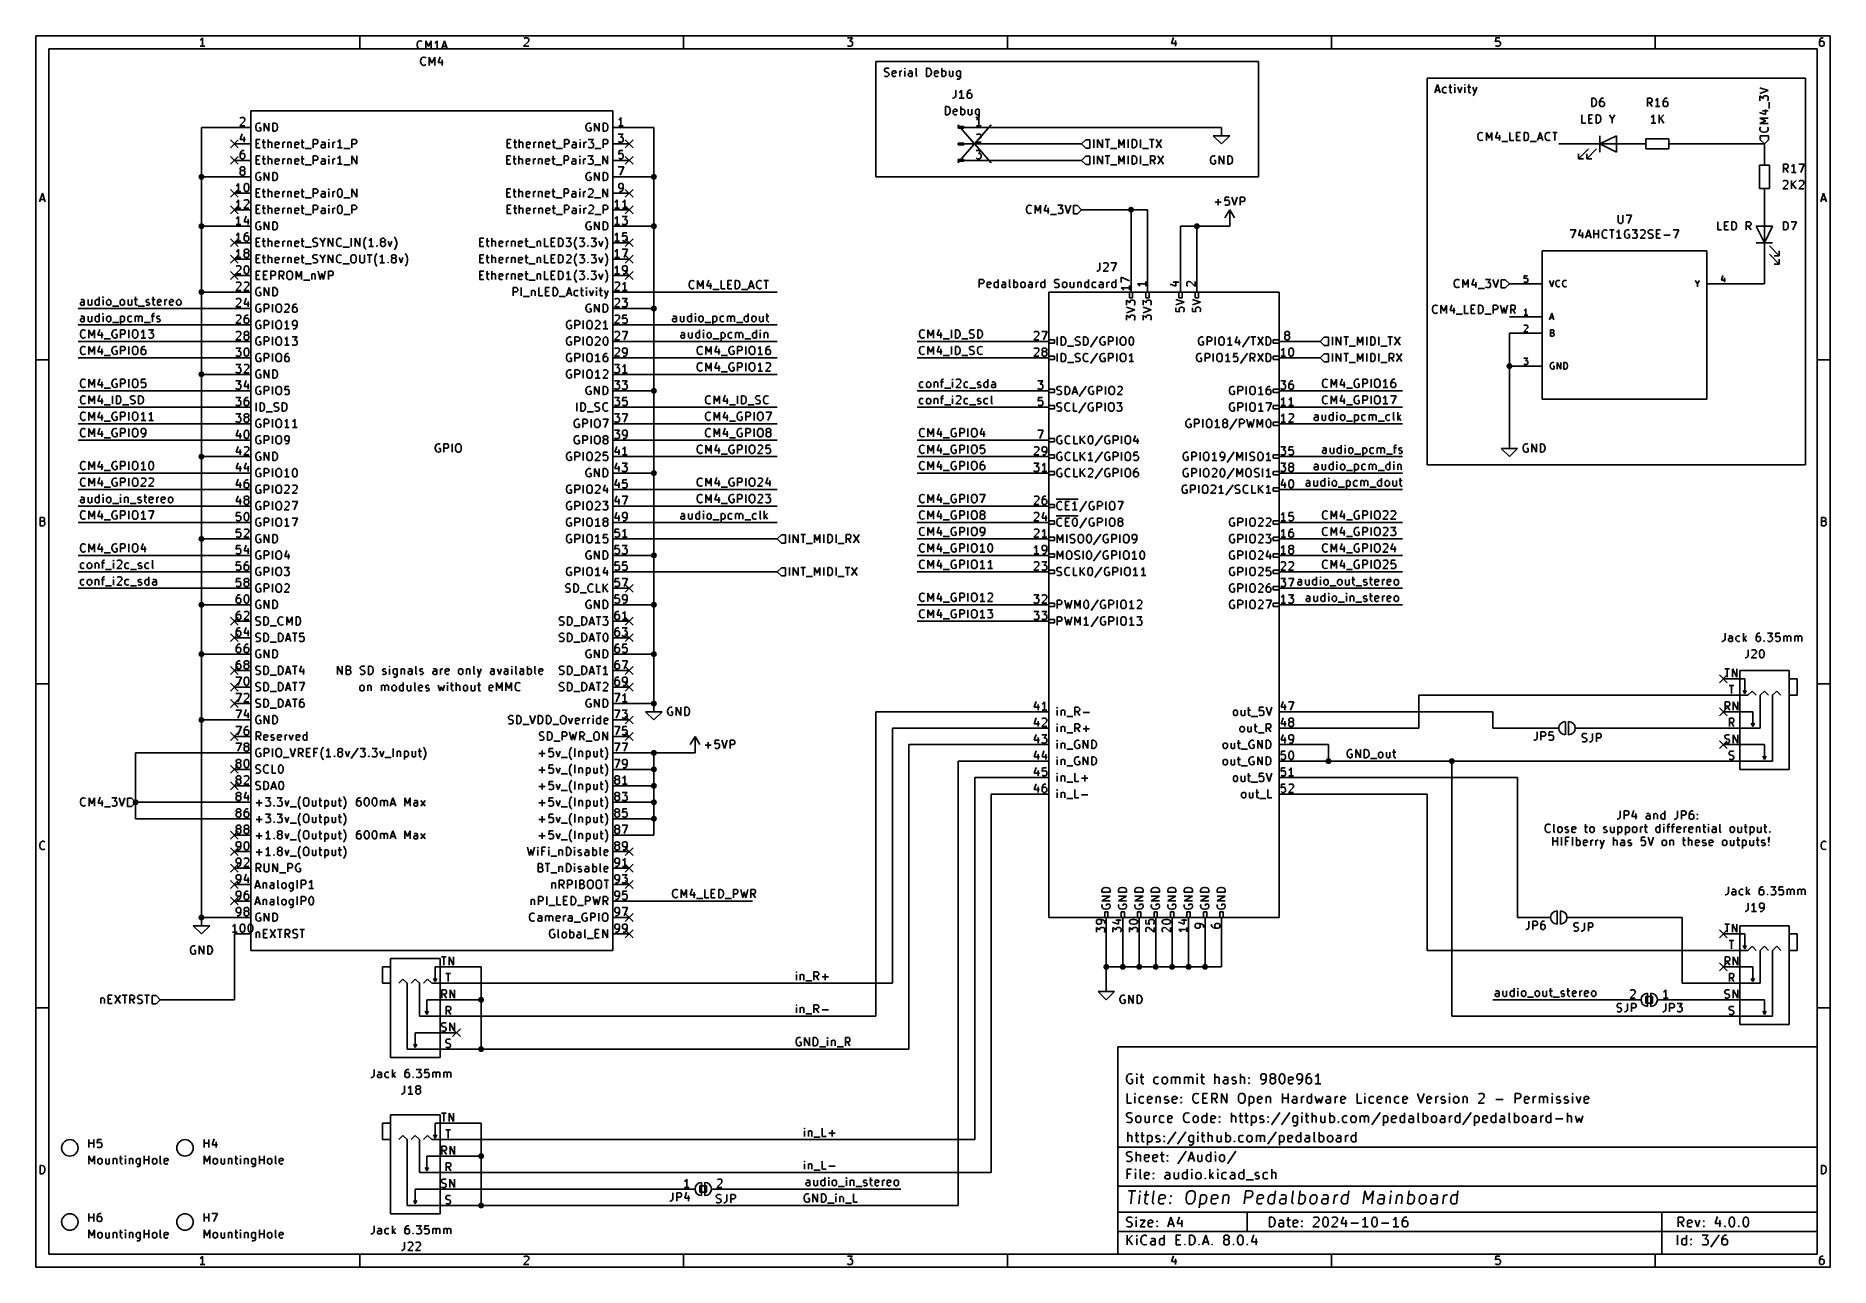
# Model space of a CAD drawing. Extents: x 0.4 to 11.3, y -7.9 to -0.4.
import ezdxf

# ---------------------------------------------------------------- set-up
doc = ezdxf.new("R2010")
doc.units = 0
doc.header["$MEASUREMENT"] = 0
for name, color, linetype in [('BLUE2', 5, 'CONTINUOUS'), ('BLUE3', 171, 'CONTINUOUS'), ('BROWN2', 54, 'CONTINUOUS'), ('CYAN2', 4, 'CONTINUOUS'), ('GRAY1', 251, 'CONTINUOUS'), ('GRAY3', 9, 'CONTINUOUS'), ('GREEN3', 91, 'CONTINUOUS'), ('LORANGE', 41, 'CONTINUOUS'), ('LYELLOW', 51, 'CONTINUOUS'), ('RED2', 1, 'CONTINUOUS'), ('RED3', 11, 'CONTINUOUS')]:
    doc.layers.add(name, color=color, linetype=linetype)

msp = doc.modelspace()

# ---------------------------------------------------------------- linework, layer by layer
at = {"layer": 'BLUE2', "linetype": 'CONTINUOUS'}
for p, q in [((1.576, -1.026), (1.624, -1.074)), ((1.624, -1.026), (1.576, -1.074)), ((3.976, -1.026), (4.024, -1.074)), ((4.024, -1.026), (3.976, -1.074)), ((1.576, -1.126), (1.624, -1.174)), ((1.624, -1.126), (1.576, -1.174)), ((3.976, -1.126), (4.024, -1.174)), ((4.024, -1.126), (3.976, -1.174)), ((1.576, -1.326), (1.624, -1.374)), ((1.624, -1.326), (1.576, -1.374)), ((3.976, -1.326), (4.024, -1.374)), ((4.024, -1.326), (3.976, -1.374)), ((1.576, -1.426), (1.624, -1.474)), ((1.624, -1.426), (1.576, -1.474)), ((3.976, -1.426), (4.024, -1.474)), ((4.024, -1.426), (3.976, -1.474)), ((1.576, -1.626), (1.624, -1.674)), ((1.624, -1.626), (1.576, -1.674)), ((3.976, -1.626), (4.024, -1.674)), ((4.024, -1.626), (3.976, -1.674)), ((1.576, -1.726), (1.624, -1.774)), ((1.624, -1.726), (1.576, -1.774)), ((3.976, -1.726), (4.024, -1.774)), ((4.024, -1.726), (3.976, -1.774)), ((1.576, -1.826), (1.624, -1.874)), ((1.624, -1.826), (1.576, -1.874)), ((3.976, -1.826), (4.024, -1.874)), ((4.024, -1.826), (3.976, -1.874)), ((3.976, -3.726), (4.024, -3.774)), ((4.024, -3.726), (3.976, -3.774)), ((1.576, -3.926), (1.624, -3.974)), ((1.624, -3.926), (1.576, -3.974)), ((3.976, -3.926), (4.024, -3.974)), ((4.024, -3.926), (3.976, -3.974)), ((1.576, -4.026), (1.624, -4.074)), ((1.624, -4.026), (1.576, -4.074)), ((3.976, -4.026), (4.024, -4.074)), ((4.024, -4.026), (3.976, -4.074)), ((1.576, -4.226), (1.624, -4.274)), ((1.624, -4.226), (1.576, -4.274)), ((3.976, -4.226), (4.024, -4.274)), ((4.024, -4.226), (3.976, -4.274)), ((1.576, -4.326), (1.624, -4.374)), ((1.624, -4.326), (1.576, -4.374)), ((3.976, -4.326), (4.024, -4.374)), ((4.024, -4.326), (3.976, -4.374)), ((10.626, -4.276), (10.674, -4.324)), ((10.674, -4.276), (10.626, -4.324)), ((1.576, -4.426), (1.624, -4.474)), ((1.624, -4.426), (1.576, -4.474)), ((3.976, -4.526), (4.024, -4.574)), ((4.024, -4.526), (3.976, -4.574)), ((10.626, -4.476), (10.674, -4.524)), ((10.674, -4.476), (10.626, -4.524)), ((1.576, -4.626), (1.624, -4.674)), ((1.624, -4.626), (1.576, -4.674)), ((3.976, -4.626), (4.024, -4.674)), ((4.024, -4.626), (3.976, -4.674)), ((10.626, -4.676), (10.674, -4.724)), ((10.674, -4.676), (10.626, -4.724)), ((1.576, -4.826), (1.624, -4.874)), ((1.624, -4.826), (1.576, -4.874)), ((1.576, -4.926), (1.624, -4.974)), ((1.624, -4.926), (1.576, -4.974)), ((1.576, -5.226), (1.624, -5.274)), ((1.624, -5.226), (1.576, -5.274)), ((1.576, -5.326), (1.624, -5.374)), ((1.624, -5.326), (1.576, -5.374)), ((3.976, -5.326), (4.024, -5.374)), ((4.024, -5.326), (3.976, -5.374)), ((1.576, -5.426), (1.624, -5.474)), ((1.624, -5.426), (1.576, -5.474)), ((3.976, -5.426), (4.024, -5.474)), ((4.024, -5.426), (3.976, -5.474)), ((1.576, -5.526), (1.624, -5.574)), ((1.624, -5.526), (1.576, -5.574)), ((3.976, -5.526), (4.024, -5.574)), ((4.024, -5.526), (3.976, -5.574)), ((1.576, -5.626), (1.624, -5.674)), ((1.624, -5.626), (1.576, -5.674)), ((3.976, -5.726), (4.024, -5.774)), ((4.024, -5.726), (3.976, -5.774)), ((3.976, -5.826), (4.024, -5.874)), ((4.024, -5.826), (3.976, -5.874)), ((10.626, -5.826), (10.674, -5.874)), ((10.674, -5.826), (10.626, -5.874)), ((10.626, -6.026), (10.674, -6.074)), ((10.674, -6.026), (10.626, -6.074)), ((2.926, -6.426), (2.974, -6.474)), ((2.974, -6.426), (2.926, -6.474))]:
    msp.add_line(p, q, dxfattribs=at)
at = {"layer": 'BLUE3', "linetype": 'CONTINUOUS'}
for p, q in [((5.5, -0.55), (5.5, -1.25)), ((7.825, -0.55), (5.5, -0.55)), ((5.551, -0.599), (5.554, -0.594)), ((5.551, -0.604), (5.551, -0.599)), ((5.554, -0.609), (5.551, -0.604)), ((5.551, -0.637), (5.558, -0.64)), ((5.554, -0.594), (5.556, -0.592)), ((5.556, -0.611), (5.554, -0.609)), ((5.556, -0.592), (5.561, -0.59)), ((5.561, -0.613), (5.556, -0.611)), ((5.558, -0.64), (5.57, -0.64)), ((5.561, -0.59), (5.573, -0.59)), ((5.57, -0.616), (5.561, -0.613)), ((5.575, -0.618), (5.57, -0.616)), ((5.57, -0.64), (5.575, -0.637)), ((5.573, -0.59), (5.58, -0.592)), ((5.577, -0.621), (5.575, -0.618)), ((5.575, -0.637), (5.577, -0.635)), ((5.58, -0.625), (5.577, -0.621)), ((5.577, -0.635), (5.58, -0.63)), ((5.58, -0.63), (5.58, -0.625)), ((5.599, -0.613), (5.601, -0.609)), ((5.599, -0.632), (5.599, -0.613)), ((5.623, -0.618), (5.599, -0.623)), ((5.601, -0.637), (5.599, -0.632)), ((5.601, -0.609), (5.606, -0.606)), ((5.606, -0.64), (5.601, -0.637)), ((5.606, -0.606), (5.615, -0.606)), ((5.615, -0.64), (5.606, -0.64)), ((5.615, -0.606), (5.62, -0.609)), ((5.62, -0.637), (5.615, -0.64)), ((5.62, -0.609), (5.623, -0.613)), ((5.623, -0.613), (5.623, -0.618)), ((5.644, -0.64), (5.644, -0.606)), ((5.644, -0.616), (5.646, -0.611)), ((5.646, -0.611), (5.649, -0.609)), ((5.649, -0.609), (5.654, -0.606)), ((5.654, -0.606), (5.658, -0.606)), ((5.675, -0.59), (5.673, -0.592)), ((5.673, -0.592), (5.675, -0.594)), ((5.677, -0.592), (5.675, -0.59)), ((5.675, -0.59), (5.675, -0.594)), ((5.675, -0.594), (5.677, -0.592)), ((5.675, -0.64), (5.675, -0.606)), ((5.696, -0.628), (5.699, -0.623)), ((5.696, -0.632), (5.696, -0.628)), ((5.699, -0.637), (5.696, -0.632)), ((5.704, -0.606), (5.699, -0.609)), ((5.699, -0.623), (5.704, -0.621)), ((5.704, -0.64), (5.699, -0.637)), ((5.713, -0.606), (5.704, -0.606)), ((5.704, -0.621), (5.715, -0.621)), ((5.715, -0.64), (5.704, -0.64)), ((5.718, -0.609), (5.713, -0.606)), ((5.715, -0.621), (5.72, -0.618)), ((5.72, -0.637), (5.715, -0.64)), ((5.72, -0.613), (5.718, -0.609)), ((5.72, -0.64), (5.72, -0.613)), ((5.744, -0.632), (5.744, -0.59)), ((5.746, -0.637), (5.744, -0.632)), ((5.751, -0.64), (5.746, -0.637)), ((5.808, -0.64), (5.808, -0.59)), ((5.808, -0.59), (5.82, -0.59)), ((5.82, -0.64), (5.808, -0.64)), ((5.82, -0.59), (5.827, -0.592)), ((5.827, -0.637), (5.82, -0.64)), ((5.827, -0.592), (5.832, -0.597)), ((5.832, -0.632), (5.827, -0.637)), ((5.832, -0.597), (5.834, -0.601)), ((5.834, -0.628), (5.832, -0.632)), ((5.834, -0.601), (5.837, -0.611)), ((5.837, -0.618), (5.834, -0.628)), ((5.837, -0.611), (5.837, -0.618)), ((5.856, -0.613), (5.858, -0.609)), ((5.856, -0.632), (5.856, -0.613)), ((5.88, -0.618), (5.856, -0.623)), ((5.858, -0.637), (5.856, -0.632)), ((5.858, -0.609), (5.863, -0.606)), ((5.863, -0.64), (5.858, -0.637)), ((5.863, -0.606), (5.873, -0.606)), ((5.873, -0.64), (5.863, -0.64)), ((5.873, -0.606), (5.877, -0.609)), ((5.877, -0.637), (5.873, -0.64)), ((5.877, -0.609), (5.88, -0.613)), ((5.88, -0.613), (5.88, -0.618)), ((5.901, -0.64), (5.901, -0.59)), ((5.901, -0.609), (5.906, -0.606)), ((5.906, -0.64), (5.901, -0.637)), ((5.906, -0.606), (5.915, -0.606)), ((5.915, -0.64), (5.906, -0.64)), ((5.915, -0.606), (5.92, -0.609)), ((5.92, -0.637), (5.915, -0.64)), ((5.92, -0.609), (5.923, -0.611)), ((5.923, -0.635), (5.92, -0.637)), ((5.923, -0.611), (5.925, -0.616)), ((5.925, -0.63), (5.923, -0.635)), ((5.925, -0.616), (5.925, -0.63)), ((5.946, -0.606), (5.946, -0.632)), ((5.946, -0.632), (5.949, -0.637)), ((5.949, -0.637), (5.954, -0.64)), ((5.954, -0.64), (5.961, -0.64)), ((5.961, -0.64), (5.965, -0.637)), ((5.965, -0.637), (5.968, -0.635)), ((5.968, -0.606), (5.968, -0.64)), ((5.989, -0.616), (5.992, -0.611)), ((5.989, -0.63), (5.989, -0.616)), ((5.992, -0.635), (5.989, -0.63)), ((5.992, -0.611), (5.994, -0.609)), ((5.994, -0.637), (5.992, -0.635)), ((5.996, -0.656), (5.992, -0.654)), ((5.994, -0.609), (5.999, -0.606)), ((5.999, -0.64), (5.994, -0.637)), ((5.999, -0.606), (6.008, -0.606)), ((6.008, -0.64), (5.999, -0.64)), ((6.008, -0.654), (6.004, -0.656)), ((6.008, -0.606), (6.013, -0.609)), ((6.013, -0.637), (6.008, -0.64)), ((6.011, -0.651), (6.008, -0.654)), ((6.013, -0.647), (6.011, -0.651)), ((6.013, -0.606), (6.013, -0.647)), ((7.825, -1.25), (7.825, -0.55)), ((8.85, -0.65), (8.85, -3)), ((11.15, -0.65), (8.85, -0.65)), ((11.15, -3), (11.15, -0.65)), ((6.004, -0.656), (5.996, -0.656)), ((8.896, -0.74), (8.913, -0.69)), ((8.901, -0.725), (8.925, -0.725)), ((8.913, -0.69), (8.93, -0.74)), ((8.944, -0.716), (8.946, -0.711)), ((8.944, -0.73), (8.944, -0.716)), ((8.946, -0.735), (8.944, -0.73)), ((8.946, -0.711), (8.949, -0.709)), ((8.949, -0.737), (8.946, -0.735)), ((8.949, -0.709), (8.954, -0.706)), ((8.954, -0.74), (8.949, -0.737)), ((8.954, -0.706), (8.963, -0.706)), ((8.963, -0.74), (8.954, -0.74)), ((8.963, -0.706), (8.968, -0.709)), ((8.968, -0.737), (8.963, -0.74)), ((8.982, -0.706), (9.001, -0.706)), ((8.989, -0.69), (8.989, -0.732)), ((8.989, -0.732), (8.992, -0.737)), ((8.992, -0.737), (8.996, -0.74)), ((8.996, -0.74), (9.001, -0.74)), ((9.018, -0.69), (9.015, -0.692)), ((9.015, -0.692), (9.018, -0.694)), ((9.02, -0.692), (9.018, -0.69)), ((9.018, -0.69), (9.018, -0.694)), ((9.018, -0.694), (9.02, -0.692)), ((9.018, -0.74), (9.018, -0.706)), ((9.037, -0.706), (9.049, -0.74)), ((9.049, -0.74), (9.061, -0.706)), ((9.08, -0.69), (9.077, -0.692)), ((9.077, -0.692), (9.08, -0.694)), ((9.082, -0.692), (9.08, -0.69)), ((9.08, -0.69), (9.08, -0.694)), ((9.08, -0.694), (9.082, -0.692)), ((9.08, -0.74), (9.08, -0.706)), ((9.096, -0.706), (9.115, -0.706)), ((9.104, -0.69), (9.104, -0.732)), ((9.104, -0.732), (9.106, -0.737)), ((9.106, -0.737), (9.111, -0.74)), ((9.111, -0.74), (9.115, -0.74)), ((9.127, -0.706), (9.139, -0.74)), ((9.132, -0.754), (9.127, -0.756)), ((9.134, -0.751), (9.132, -0.754)), ((9.139, -0.74), (9.134, -0.751)), ((9.151, -0.706), (9.139, -0.74)), ((5.5, -1.25), (7.825, -1.25)), ((8.85, -3), (11.15, -3)), ((10.024, -5.102), (10.024, -5.138)), ((10.047, -5.152), (10.047, -5.102)), ((10.047, -5.102), (10.066, -5.102)), ((10.066, -5.102), (10.071, -5.105)), ((10.071, -5.105), (10.074, -5.107)), ((10.074, -5.124), (10.071, -5.126)), ((10.074, -5.107), (10.076, -5.112)), ((10.076, -5.119), (10.074, -5.124)), ((10.076, -5.112), (10.076, -5.119)), ((10.107, -5.1), (10.095, -5.136)), ((10.119, -5.119), (10.119, -5.152)), ((10.188, -5.119), (10.183, -5.122)), ((10.197, -5.119), (10.188, -5.119)), ((10.202, -5.122), (10.197, -5.119)), ((10.205, -5.126), (10.202, -5.122)), ((10.228, -5.119), (10.228, -5.152)), ((10.228, -5.124), (10.231, -5.122)), ((10.231, -5.122), (10.235, -5.119)), ((10.235, -5.119), (10.243, -5.119)), ((10.243, -5.119), (10.247, -5.122)), ((10.247, -5.122), (10.25, -5.126)), ((10.271, -5.129), (10.274, -5.124)), ((10.274, -5.124), (10.276, -5.122)), ((10.276, -5.122), (10.281, -5.119)), ((10.281, -5.119), (10.29, -5.119)), ((10.29, -5.119), (10.295, -5.122)), ((10.295, -5.152), (10.295, -5.102)), ((10.371, -5.102), (10.371, -5.138)), ((10.395, -5.152), (10.395, -5.102)), ((10.395, -5.102), (10.414, -5.102)), ((10.414, -5.102), (10.419, -5.105)), ((10.419, -5.105), (10.421, -5.107)), ((10.421, -5.124), (10.419, -5.126)), ((10.421, -5.107), (10.424, -5.112)), ((10.424, -5.119), (10.421, -5.124)), ((10.424, -5.112), (10.424, -5.119)), ((10.445, -5.114), (10.443, -5.124)), ((10.443, -5.124), (10.443, -5.143)), ((10.45, -5.107), (10.445, -5.114)), ((10.447, -5.124), (10.445, -5.126)), ((10.452, -5.122), (10.447, -5.124)), ((10.452, -5.105), (10.45, -5.107)), ((10.457, -5.102), (10.452, -5.105)), ((10.462, -5.122), (10.452, -5.122)), ((10.466, -5.102), (10.457, -5.102)), ((10.466, -5.124), (10.462, -5.122)), ((10.469, -5.126), (10.466, -5.124)), ((10.49, -5.124), (10.493, -5.122)), ((10.493, -5.126), (10.49, -5.124)), ((10.493, -5.122), (10.495, -5.124)), ((10.493, -5.122), (10.493, -5.126)), ((10.495, -5.124), (10.493, -5.126)), ((9.568, -5.204), (9.57, -5.195)), ((9.568, -5.212), (9.568, -5.204)), ((9.57, -5.221), (9.568, -5.212)), ((9.57, -5.195), (9.572, -5.19)), ((9.572, -5.226), (9.57, -5.221)), ((9.572, -5.19), (9.577, -5.185)), ((9.577, -5.231), (9.572, -5.226)), ((9.577, -5.185), (9.584, -5.183)), ((9.584, -5.233), (9.577, -5.231)), ((9.584, -5.183), (9.589, -5.183)), ((9.589, -5.233), (9.584, -5.233)), ((9.589, -5.183), (9.596, -5.185)), ((9.596, -5.231), (9.589, -5.233)), ((9.596, -5.185), (9.599, -5.188)), ((9.599, -5.228), (9.596, -5.231)), ((9.62, -5.226), (9.62, -5.183)), ((9.622, -5.231), (9.62, -5.226)), ((9.627, -5.233), (9.622, -5.231)), ((9.644, -5.209), (9.646, -5.204)), ((9.644, -5.223), (9.644, -5.209)), ((9.646, -5.228), (9.644, -5.223)), ((9.646, -5.204), (9.649, -5.202)), ((9.649, -5.231), (9.646, -5.228)), ((9.649, -5.202), (9.653, -5.2)), ((9.653, -5.233), (9.649, -5.231)), ((9.653, -5.2), (9.66, -5.2)), ((9.66, -5.233), (9.653, -5.233)), ((9.66, -5.2), (9.665, -5.202)), ((9.665, -5.231), (9.66, -5.233)), ((9.665, -5.202), (9.668, -5.204)), ((9.668, -5.228), (9.665, -5.231)), ((9.668, -5.204), (9.67, -5.209)), ((9.67, -5.223), (9.668, -5.228)), ((9.67, -5.209), (9.67, -5.223)), ((9.689, -5.207), (9.691, -5.202)), ((9.689, -5.209), (9.689, -5.207)), ((9.691, -5.214), (9.689, -5.209)), ((9.689, -5.231), (9.694, -5.233)), ((9.691, -5.202), (9.696, -5.2)), ((9.696, -5.216), (9.691, -5.214)), ((9.694, -5.233), (9.703, -5.233)), ((9.696, -5.2), (9.703, -5.2)), ((9.703, -5.216), (9.696, -5.216)), ((9.703, -5.2), (9.708, -5.202)), ((9.708, -5.219), (9.703, -5.216)), ((9.703, -5.233), (9.708, -5.231)), ((9.71, -5.223), (9.708, -5.219)), ((9.708, -5.231), (9.71, -5.226)), ((9.71, -5.226), (9.71, -5.223)), ((9.73, -5.207), (9.732, -5.202)), ((9.73, -5.226), (9.73, -5.207)), ((9.753, -5.212), (9.73, -5.216)), ((9.732, -5.231), (9.73, -5.226)), ((9.732, -5.202), (9.737, -5.2)), ((9.737, -5.233), (9.732, -5.231)), ((9.737, -5.2), (9.746, -5.2)), ((9.746, -5.233), (9.737, -5.233)), ((9.746, -5.2), (9.751, -5.202)), ((9.751, -5.231), (9.746, -5.233)), ((9.751, -5.202), (9.753, -5.207)), ((9.753, -5.207), (9.753, -5.212)), ((9.806, -5.2), (9.825, -5.2)), ((9.813, -5.183), (9.813, -5.226)), ((9.813, -5.226), (9.815, -5.231)), ((9.815, -5.231), (9.82, -5.233)), ((9.82, -5.233), (9.825, -5.233)), ((9.839, -5.209), (9.841, -5.204)), ((9.839, -5.223), (9.839, -5.209)), ((9.841, -5.228), (9.839, -5.223)), ((9.841, -5.204), (9.844, -5.202)), ((9.844, -5.231), (9.841, -5.228)), ((9.844, -5.202), (9.849, -5.2)), ((9.849, -5.233), (9.844, -5.231)), ((9.849, -5.2), (9.856, -5.2)), ((9.856, -5.233), (9.849, -5.233)), ((9.856, -5.2), (9.86, -5.202)), ((9.86, -5.231), (9.856, -5.233)), ((9.86, -5.202), (9.863, -5.204)), ((9.863, -5.228), (9.86, -5.231)), ((9.863, -5.204), (9.865, -5.209)), ((9.865, -5.223), (9.863, -5.228)), ((9.865, -5.209), (9.865, -5.223)), ((9.922, -5.207), (9.925, -5.202)), ((9.922, -5.209), (9.922, -5.207)), ((9.925, -5.214), (9.922, -5.209)), ((9.922, -5.231), (9.927, -5.233)), ((9.925, -5.202), (9.93, -5.2)), ((9.93, -5.216), (9.925, -5.214)), ((9.927, -5.233), (9.937, -5.233)), ((9.93, -5.2), (9.937, -5.2)), ((9.937, -5.216), (9.93, -5.216)), ((9.937, -5.2), (9.941, -5.202)), ((9.941, -5.219), (9.937, -5.216)), ((9.937, -5.233), (9.941, -5.231)), ((9.944, -5.223), (9.941, -5.219)), ((9.941, -5.231), (9.944, -5.226)), ((9.944, -5.226), (9.944, -5.223)), ((9.965, -5.2), (9.965, -5.226)), ((9.965, -5.226), (9.968, -5.231)), ((9.968, -5.231), (9.972, -5.233)), ((9.972, -5.233), (9.98, -5.233)), ((9.98, -5.233), (9.984, -5.231)), ((9.984, -5.231), (9.987, -5.228)), ((9.987, -5.2), (9.987, -5.233)), ((10.009, -5.152), (10.005, -5.152)), ((10.016, -5.15), (10.009, -5.152)), ((10.01, -5.2), (10.01, -5.25)), ((10.01, -5.202), (10.015, -5.2)), ((10.015, -5.233), (10.01, -5.231)), ((10.015, -5.2), (10.025, -5.2)), ((10.025, -5.233), (10.015, -5.233)), ((10.021, -5.145), (10.016, -5.15)), ((10.024, -5.138), (10.021, -5.145)), ((10.025, -5.2), (10.03, -5.202)), ((10.03, -5.231), (10.025, -5.233)), ((10.03, -5.202), (10.032, -5.204)), ((10.032, -5.228), (10.03, -5.231)), ((10.032, -5.204), (10.034, -5.209)), ((10.034, -5.223), (10.032, -5.228)), ((10.034, -5.209), (10.034, -5.223)), ((10.066, -5.129), (10.047, -5.129)), ((10.056, -5.2), (10.056, -5.25)), ((10.056, -5.202), (10.06, -5.2)), ((10.06, -5.233), (10.056, -5.231)), ((10.06, -5.2), (10.07, -5.2)), ((10.07, -5.233), (10.06, -5.233)), ((10.071, -5.126), (10.066, -5.129)), ((10.07, -5.2), (10.075, -5.202)), ((10.075, -5.231), (10.07, -5.233)), ((10.075, -5.202), (10.077, -5.204)), ((10.077, -5.228), (10.075, -5.231)), ((10.077, -5.204), (10.08, -5.209)), ((10.08, -5.223), (10.077, -5.228)), ((10.08, -5.209), (10.08, -5.223)), ((10.095, -5.136), (10.126, -5.136)), ((10.099, -5.209), (10.101, -5.204)), ((10.099, -5.223), (10.099, -5.209)), ((10.101, -5.228), (10.099, -5.223)), ((10.101, -5.204), (10.103, -5.202)), ((10.103, -5.231), (10.101, -5.228)), ((10.103, -5.202), (10.108, -5.2)), ((10.108, -5.233), (10.103, -5.231)), ((10.108, -5.2), (10.115, -5.2)), ((10.115, -5.233), (10.108, -5.233)), ((10.115, -5.2), (10.12, -5.202)), ((10.12, -5.231), (10.115, -5.233)), ((10.12, -5.202), (10.122, -5.204)), ((10.122, -5.228), (10.12, -5.231)), ((10.122, -5.204), (10.125, -5.209)), ((10.125, -5.223), (10.122, -5.228)), ((10.125, -5.209), (10.125, -5.223)), ((10.146, -5.233), (10.146, -5.2)), ((10.146, -5.209), (10.149, -5.204)), ((10.149, -5.204), (10.151, -5.202)), ((10.151, -5.202), (10.156, -5.2)), ((10.156, -5.2), (10.16, -5.2)), ((10.17, -5.2), (10.189, -5.2)), ((10.177, -5.183), (10.177, -5.226)), ((10.177, -5.226), (10.18, -5.231)), ((10.18, -5.231), (10.184, -5.233)), ((10.181, -5.141), (10.183, -5.136)), ((10.181, -5.145), (10.181, -5.141)), ((10.183, -5.15), (10.181, -5.145)), ((10.183, -5.136), (10.188, -5.133)), ((10.188, -5.152), (10.183, -5.15)), ((10.184, -5.233), (10.189, -5.233)), ((10.188, -5.133), (10.2, -5.133)), ((10.2, -5.152), (10.188, -5.152)), ((10.2, -5.133), (10.205, -5.131)), ((10.205, -5.15), (10.2, -5.152)), ((10.205, -5.152), (10.205, -5.126)), ((10.241, -5.209), (10.244, -5.204)), ((10.241, -5.223), (10.241, -5.209)), ((10.244, -5.228), (10.241, -5.223)), ((10.244, -5.204), (10.246, -5.202)), ((10.246, -5.231), (10.244, -5.228)), ((10.246, -5.202), (10.251, -5.2)), ((10.251, -5.233), (10.246, -5.231)), ((10.25, -5.126), (10.25, -5.152)), ((10.251, -5.2), (10.26, -5.2)), ((10.26, -5.233), (10.251, -5.233)), ((10.26, -5.2), (10.265, -5.202)), ((10.265, -5.231), (10.26, -5.233)), ((10.265, -5.233), (10.265, -5.183)), ((10.271, -5.143), (10.271, -5.129)), ((10.274, -5.148), (10.271, -5.143)), ((10.276, -5.15), (10.274, -5.148)), ((10.281, -5.152), (10.276, -5.15)), ((10.29, -5.152), (10.281, -5.152)), ((10.289, -5.183), (10.287, -5.185)), ((10.287, -5.185), (10.289, -5.188)), ((10.291, -5.185), (10.289, -5.183)), ((10.289, -5.183), (10.289, -5.188)), ((10.289, -5.188), (10.291, -5.185)), ((10.289, -5.233), (10.289, -5.2)), ((10.295, -5.15), (10.29, -5.152)), ((10.306, -5.2), (10.325, -5.2)), ((10.313, -5.19), (10.315, -5.185)), ((10.313, -5.233), (10.313, -5.19)), ((10.315, -5.185), (10.32, -5.183)), ((10.32, -5.183), (10.325, -5.183)), ((10.334, -5.2), (10.353, -5.2)), ((10.341, -5.19), (10.344, -5.185)), ((10.341, -5.233), (10.341, -5.19)), ((10.344, -5.185), (10.349, -5.183)), ((10.349, -5.183), (10.353, -5.183)), ((10.357, -5.152), (10.352, -5.152)), ((10.364, -5.15), (10.357, -5.152)), ((10.369, -5.145), (10.364, -5.15)), ((10.368, -5.207), (10.37, -5.202)), ((10.368, -5.226), (10.368, -5.207)), ((10.391, -5.212), (10.368, -5.216)), ((10.37, -5.231), (10.368, -5.226)), ((10.371, -5.138), (10.369, -5.145)), ((10.37, -5.202), (10.375, -5.2)), ((10.375, -5.233), (10.37, -5.231)), ((10.375, -5.2), (10.384, -5.2)), ((10.384, -5.233), (10.375, -5.233)), ((10.384, -5.2), (10.389, -5.202)), ((10.389, -5.231), (10.384, -5.233)), ((10.389, -5.202), (10.391, -5.207)), ((10.391, -5.207), (10.391, -5.212)), ((10.414, -5.129), (10.395, -5.129)), ((10.413, -5.233), (10.413, -5.2)), ((10.413, -5.209), (10.415, -5.204)), ((10.419, -5.126), (10.414, -5.129)), ((10.415, -5.204), (10.418, -5.202)), ((10.418, -5.202), (10.422, -5.2)), ((10.422, -5.2), (10.427, -5.2)), ((10.441, -5.207), (10.444, -5.202)), ((10.441, -5.226), (10.441, -5.207)), ((10.465, -5.212), (10.441, -5.216)), ((10.444, -5.231), (10.441, -5.226)), ((10.445, -5.126), (10.443, -5.131)), ((10.443, -5.143), (10.445, -5.148)), ((10.444, -5.202), (10.449, -5.2)), ((10.449, -5.233), (10.444, -5.231)), ((10.445, -5.148), (10.447, -5.15)), ((10.447, -5.15), (10.452, -5.152)), ((10.449, -5.2), (10.458, -5.2)), ((10.458, -5.233), (10.449, -5.233)), ((10.452, -5.152), (10.462, -5.152)), ((10.458, -5.2), (10.463, -5.202)), ((10.463, -5.231), (10.458, -5.233)), ((10.462, -5.152), (10.466, -5.15)), ((10.463, -5.202), (10.465, -5.207)), ((10.465, -5.207), (10.465, -5.212)), ((10.466, -5.15), (10.469, -5.148)), ((10.471, -5.131), (10.469, -5.126)), ((10.469, -5.148), (10.471, -5.143)), ((10.471, -5.143), (10.471, -5.131)), ((10.487, -5.2), (10.487, -5.233)), ((10.487, -5.204), (10.489, -5.202)), ((10.489, -5.202), (10.494, -5.2)), ((10.49, -5.15), (10.493, -5.148)), ((10.493, -5.152), (10.49, -5.15)), ((10.493, -5.148), (10.495, -5.15)), ((10.493, -5.148), (10.493, -5.152)), ((10.495, -5.15), (10.493, -5.152)), ((10.494, -5.2), (10.501, -5.2)), ((10.501, -5.2), (10.506, -5.202)), ((10.506, -5.202), (10.508, -5.207)), ((10.508, -5.207), (10.508, -5.233)), ((10.525, -5.2), (10.544, -5.2)), ((10.532, -5.183), (10.532, -5.226)), ((10.532, -5.226), (10.534, -5.231)), ((10.534, -5.231), (10.539, -5.233)), ((10.539, -5.233), (10.544, -5.233)), ((10.56, -5.183), (10.558, -5.185)), ((10.558, -5.185), (10.56, -5.188)), ((10.563, -5.185), (10.56, -5.183)), ((10.56, -5.183), (10.56, -5.188)), ((10.56, -5.188), (10.563, -5.185)), ((10.56, -5.233), (10.56, -5.2)), ((10.582, -5.221), (10.584, -5.216)), ((10.582, -5.226), (10.582, -5.221)), ((10.584, -5.231), (10.582, -5.226)), ((10.589, -5.2), (10.584, -5.202)), ((10.584, -5.216), (10.589, -5.214)), ((10.589, -5.233), (10.584, -5.231)), ((10.599, -5.2), (10.589, -5.2)), ((10.589, -5.214), (10.601, -5.214)), ((10.601, -5.233), (10.589, -5.233)), ((10.603, -5.202), (10.599, -5.2)), ((10.601, -5.214), (10.606, -5.212)), ((10.606, -5.231), (10.601, -5.233)), ((10.606, -5.207), (10.603, -5.202)), ((10.606, -5.233), (10.606, -5.207)), ((10.63, -5.226), (10.63, -5.183)), ((10.632, -5.231), (10.63, -5.226)), ((10.637, -5.233), (10.632, -5.231)), ((10.691, -5.209), (10.694, -5.204)), ((10.691, -5.223), (10.691, -5.209)), ((10.694, -5.228), (10.691, -5.223)), ((10.694, -5.204), (10.696, -5.202)), ((10.696, -5.231), (10.694, -5.228)), ((10.696, -5.202), (10.701, -5.2)), ((10.701, -5.233), (10.696, -5.231)), ((10.701, -5.2), (10.708, -5.2)), ((10.708, -5.233), (10.701, -5.233)), ((10.708, -5.2), (10.713, -5.202)), ((10.713, -5.231), (10.708, -5.233)), ((10.713, -5.202), (10.715, -5.204)), ((10.715, -5.228), (10.713, -5.231)), ((10.715, -5.204), (10.718, -5.209)), ((10.718, -5.223), (10.715, -5.228)), ((10.718, -5.209), (10.718, -5.223)), ((10.739, -5.2), (10.739, -5.226)), ((10.739, -5.226), (10.741, -5.231)), ((10.741, -5.231), (10.746, -5.233)), ((10.746, -5.233), (10.753, -5.233)), ((10.753, -5.233), (10.758, -5.231)), ((10.758, -5.231), (10.76, -5.228)), ((10.76, -5.2), (10.76, -5.233)), ((10.777, -5.2), (10.796, -5.2)), ((10.784, -5.183), (10.784, -5.226)), ((10.784, -5.226), (10.787, -5.231)), ((10.787, -5.231), (10.791, -5.233)), ((10.791, -5.233), (10.796, -5.233)), ((10.813, -5.2), (10.813, -5.25)), ((10.813, -5.202), (10.818, -5.2)), ((10.818, -5.233), (10.813, -5.231)), ((10.818, -5.2), (10.827, -5.2)), ((10.827, -5.233), (10.818, -5.233)), ((10.827, -5.2), (10.832, -5.202)), ((10.832, -5.231), (10.827, -5.233)), ((10.832, -5.202), (10.834, -5.204)), ((10.834, -5.228), (10.832, -5.231)), ((10.834, -5.204), (10.837, -5.209)), ((10.837, -5.223), (10.834, -5.228)), ((10.837, -5.209), (10.837, -5.223)), ((10.858, -5.2), (10.858, -5.226)), ((10.858, -5.226), (10.86, -5.231)), ((10.86, -5.231), (10.865, -5.233)), ((10.865, -5.233), (10.872, -5.233)), ((10.872, -5.233), (10.877, -5.231)), ((10.877, -5.231), (10.88, -5.228)), ((10.88, -5.2), (10.88, -5.233)), ((10.896, -5.2), (10.915, -5.2)), ((10.903, -5.183), (10.903, -5.226)), ((10.903, -5.226), (10.906, -5.231)), ((10.906, -5.231), (10.91, -5.233)), ((10.91, -5.233), (10.915, -5.233)), ((10.93, -5.231), (10.932, -5.228)), ((10.932, -5.233), (10.93, -5.231)), ((10.932, -5.228), (10.934, -5.231)), ((10.932, -5.228), (10.932, -5.233)), ((10.934, -5.231), (10.932, -5.233)), ((9.614, -5.313), (9.614, -5.263)), ((9.614, -5.287), (9.643, -5.287)), ((9.643, -5.313), (9.643, -5.263)), ((9.666, -5.313), (9.666, -5.263)), ((9.69, -5.313), (9.69, -5.263)), ((9.69, -5.263), (9.714, -5.263)), ((9.707, -5.287), (9.69, -5.287)), ((9.733, -5.313), (9.733, -5.263)), ((9.757, -5.313), (9.757, -5.263)), ((9.757, -5.283), (9.762, -5.28)), ((9.762, -5.313), (9.757, -5.311)), ((9.762, -5.28), (9.771, -5.28)), ((9.771, -5.313), (9.762, -5.313)), ((9.771, -5.28), (9.776, -5.283)), ((9.776, -5.311), (9.771, -5.313)), ((9.776, -5.283), (9.778, -5.285)), ((9.778, -5.309), (9.776, -5.311)), ((9.778, -5.285), (9.781, -5.29)), ((9.781, -5.304), (9.778, -5.309)), ((9.781, -5.29), (9.781, -5.304)), ((9.8, -5.287), (9.802, -5.283)), ((9.8, -5.306), (9.8, -5.287)), ((9.824, -5.292), (9.8, -5.297)), ((9.802, -5.311), (9.8, -5.306)), ((9.802, -5.283), (9.807, -5.28)), ((9.807, -5.313), (9.802, -5.311)), ((9.807, -5.28), (9.816, -5.28)), ((9.816, -5.313), (9.807, -5.313)), ((9.816, -5.28), (9.821, -5.283)), ((9.821, -5.311), (9.816, -5.313)), ((9.821, -5.283), (9.824, -5.287)), ((9.824, -5.287), (9.824, -5.292)), ((9.845, -5.313), (9.845, -5.28)), ((9.845, -5.29), (9.847, -5.285)), ((9.847, -5.285), (9.85, -5.283)), ((9.85, -5.283), (9.855, -5.28)), ((9.855, -5.28), (9.859, -5.28)), ((9.876, -5.313), (9.876, -5.28)), ((9.876, -5.29), (9.878, -5.285)), ((9.878, -5.285), (9.881, -5.283)), ((9.881, -5.283), (9.885, -5.28)), ((9.885, -5.28), (9.89, -5.28)), ((9.902, -5.28), (9.914, -5.313)), ((9.907, -5.328), (9.902, -5.33)), ((9.909, -5.325), (9.907, -5.328)), ((9.914, -5.313), (9.909, -5.325)), ((9.926, -5.28), (9.914, -5.313)), ((9.983, -5.313), (9.983, -5.263)), ((9.985, -5.283), (9.983, -5.285)), ((9.99, -5.28), (9.985, -5.283)), ((9.997, -5.28), (9.99, -5.28)), ((10.002, -5.283), (9.997, -5.28)), ((10.005, -5.287), (10.002, -5.283)), ((10.005, -5.313), (10.005, -5.287)), ((10.026, -5.302), (10.028, -5.297)), ((10.026, -5.306), (10.026, -5.302)), ((10.028, -5.311), (10.026, -5.306)), ((10.033, -5.28), (10.028, -5.283)), ((10.028, -5.297), (10.033, -5.294)), ((10.033, -5.313), (10.028, -5.311)), ((10.043, -5.28), (10.033, -5.28)), ((10.033, -5.294), (10.045, -5.294)), ((10.045, -5.313), (10.033, -5.313)), ((10.047, -5.283), (10.043, -5.28)), ((10.045, -5.294), (10.05, -5.292)), ((10.05, -5.311), (10.045, -5.313)), ((10.05, -5.287), (10.047, -5.283)), ((10.05, -5.313), (10.05, -5.287)), ((10.071, -5.287), (10.074, -5.283)), ((10.071, -5.29), (10.071, -5.287)), ((10.074, -5.294), (10.071, -5.29)), ((10.071, -5.311), (10.076, -5.313)), ((10.074, -5.283), (10.078, -5.28)), ((10.078, -5.297), (10.074, -5.294)), ((10.076, -5.313), (10.085, -5.313)), ((10.078, -5.28), (10.085, -5.28)), ((10.085, -5.297), (10.078, -5.297)), ((10.085, -5.28), (10.09, -5.283)), ((10.09, -5.299), (10.085, -5.297)), ((10.085, -5.313), (10.09, -5.311)), ((10.093, -5.304), (10.09, -5.299)), ((10.09, -5.311), (10.093, -5.306)), ((10.093, -5.306), (10.093, -5.304)), ((10.152, -5.263), (10.15, -5.287)), ((10.15, -5.287), (10.152, -5.285)), ((10.152, -5.311), (10.15, -5.309)), ((10.176, -5.263), (10.152, -5.263)), ((10.152, -5.285), (10.157, -5.283)), ((10.157, -5.313), (10.152, -5.311)), ((10.157, -5.283), (10.169, -5.283)), ((10.169, -5.313), (10.157, -5.313)), ((10.169, -5.283), (10.174, -5.285)), ((10.174, -5.311), (10.169, -5.313)), ((10.174, -5.285), (10.176, -5.287)), ((10.176, -5.309), (10.174, -5.311)), ((10.176, -5.287), (10.178, -5.292)), ((10.178, -5.304), (10.176, -5.309)), ((10.178, -5.292), (10.178, -5.304)), ((10.193, -5.263), (10.209, -5.313)), ((10.209, -5.313), (10.226, -5.263)), ((10.278, -5.29), (10.281, -5.285)), ((10.278, -5.304), (10.278, -5.29)), ((10.281, -5.309), (10.278, -5.304)), ((10.281, -5.285), (10.283, -5.283)), ((10.283, -5.311), (10.281, -5.309)), ((10.283, -5.283), (10.288, -5.28)), ((10.288, -5.313), (10.283, -5.311)), ((10.288, -5.28), (10.295, -5.28)), ((10.295, -5.313), (10.288, -5.313)), ((10.295, -5.28), (10.3, -5.283)), ((10.3, -5.311), (10.295, -5.313)), ((10.3, -5.283), (10.302, -5.285)), ((10.302, -5.309), (10.3, -5.311)), ((10.302, -5.285), (10.305, -5.29)), ((10.305, -5.304), (10.302, -5.309)), ((10.305, -5.29), (10.305, -5.304)), ((10.326, -5.28), (10.326, -5.313)), ((10.326, -5.285), (10.328, -5.283)), ((10.328, -5.283), (10.333, -5.28)), ((10.333, -5.28), (10.34, -5.28)), ((10.34, -5.28), (10.345, -5.283)), ((10.345, -5.283), (10.347, -5.287)), ((10.347, -5.287), (10.347, -5.313)), ((10.402, -5.28), (10.421, -5.28)), ((10.409, -5.263), (10.409, -5.306)), ((10.409, -5.306), (10.412, -5.311)), ((10.412, -5.311), (10.416, -5.313)), ((10.416, -5.313), (10.421, -5.313)), ((10.438, -5.313), (10.438, -5.263)), ((10.44, -5.283), (10.438, -5.285)), ((10.445, -5.28), (10.44, -5.283)), ((10.452, -5.28), (10.445, -5.28)), ((10.457, -5.283), (10.452, -5.28)), ((10.459, -5.287), (10.457, -5.283)), ((10.459, -5.313), (10.459, -5.287)), ((10.481, -5.287), (10.483, -5.283)), ((10.481, -5.306), (10.481, -5.287)), ((10.505, -5.292), (10.481, -5.297)), ((10.483, -5.311), (10.481, -5.306)), ((10.483, -5.283), (10.488, -5.28)), ((10.488, -5.313), (10.483, -5.311)), ((10.488, -5.28), (10.497, -5.28)), ((10.497, -5.313), (10.488, -5.313)), ((10.497, -5.28), (10.502, -5.283)), ((10.502, -5.311), (10.497, -5.313)), ((10.502, -5.283), (10.505, -5.287)), ((10.505, -5.287), (10.505, -5.292)), ((10.524, -5.287), (10.526, -5.283)), ((10.524, -5.29), (10.524, -5.287)), ((10.526, -5.294), (10.524, -5.29)), ((10.524, -5.311), (10.528, -5.313)), ((10.526, -5.283), (10.531, -5.28)), ((10.531, -5.297), (10.526, -5.294)), ((10.528, -5.313), (10.538, -5.313)), ((10.531, -5.28), (10.538, -5.28)), ((10.538, -5.297), (10.531, -5.297)), ((10.538, -5.28), (10.543, -5.283)), ((10.543, -5.299), (10.538, -5.297)), ((10.538, -5.313), (10.543, -5.311)), ((10.545, -5.304), (10.543, -5.299)), ((10.543, -5.311), (10.545, -5.306)), ((10.545, -5.306), (10.545, -5.304)), ((10.564, -5.287), (10.566, -5.283)), ((10.564, -5.306), (10.564, -5.287)), ((10.588, -5.292), (10.564, -5.297)), ((10.566, -5.311), (10.564, -5.306)), ((10.566, -5.283), (10.571, -5.28)), ((10.571, -5.313), (10.566, -5.311)), ((10.571, -5.28), (10.581, -5.28)), ((10.581, -5.313), (10.571, -5.313)), ((10.581, -5.28), (10.585, -5.283)), ((10.585, -5.311), (10.581, -5.313)), ((10.585, -5.283), (10.588, -5.287)), ((10.588, -5.287), (10.588, -5.292)), ((10.645, -5.29), (10.647, -5.285)), ((10.645, -5.304), (10.645, -5.29)), ((10.647, -5.309), (10.645, -5.304)), ((10.647, -5.285), (10.65, -5.283)), ((10.65, -5.311), (10.647, -5.309)), ((10.65, -5.283), (10.655, -5.28)), ((10.655, -5.313), (10.65, -5.311)), ((10.655, -5.28), (10.662, -5.28)), ((10.662, -5.313), (10.655, -5.313)), ((10.662, -5.28), (10.666, -5.283)), ((10.666, -5.311), (10.662, -5.313)), ((10.666, -5.283), (10.669, -5.285)), ((10.669, -5.309), (10.666, -5.311)), ((10.669, -5.285), (10.671, -5.29)), ((10.671, -5.304), (10.669, -5.309)), ((10.671, -5.29), (10.671, -5.304)), ((10.693, -5.28), (10.693, -5.306)), ((10.693, -5.306), (10.695, -5.311)), ((10.695, -5.311), (10.7, -5.313)), ((10.7, -5.313), (10.707, -5.313)), ((10.707, -5.313), (10.712, -5.311)), ((10.712, -5.311), (10.714, -5.309)), ((10.714, -5.28), (10.714, -5.313)), ((10.731, -5.28), (10.75, -5.28)), ((10.738, -5.263), (10.738, -5.306)), ((10.738, -5.306), (10.74, -5.311)), ((10.74, -5.311), (10.745, -5.313)), ((10.745, -5.313), (10.75, -5.313)), ((10.766, -5.28), (10.766, -5.33)), ((10.766, -5.283), (10.771, -5.28)), ((10.771, -5.313), (10.766, -5.311)), ((10.771, -5.28), (10.781, -5.28)), ((10.781, -5.313), (10.771, -5.313)), ((10.781, -5.28), (10.785, -5.283)), ((10.785, -5.311), (10.781, -5.313)), ((10.785, -5.283), (10.788, -5.285)), ((10.788, -5.309), (10.785, -5.311)), ((10.788, -5.285), (10.79, -5.29)), ((10.79, -5.304), (10.788, -5.309)), ((10.79, -5.29), (10.79, -5.304)), ((10.812, -5.28), (10.812, -5.306)), ((10.812, -5.306), (10.814, -5.311)), ((10.814, -5.311), (10.819, -5.313)), ((10.819, -5.313), (10.826, -5.313)), ((10.826, -5.313), (10.831, -5.311)), ((10.831, -5.311), (10.833, -5.309)), ((10.833, -5.28), (10.833, -5.313)), ((10.85, -5.28), (10.869, -5.28)), ((10.857, -5.263), (10.857, -5.306)), ((10.857, -5.306), (10.859, -5.311)), ((10.859, -5.311), (10.864, -5.313)), ((10.864, -5.313), (10.869, -5.313)), ((10.883, -5.287), (10.885, -5.283)), ((10.883, -5.29), (10.883, -5.287)), ((10.885, -5.294), (10.883, -5.29)), ((10.883, -5.311), (10.888, -5.313)), ((10.885, -5.283), (10.89, -5.28)), ((10.89, -5.297), (10.885, -5.294)), ((10.888, -5.313), (10.897, -5.313)), ((10.89, -5.28), (10.897, -5.28)), ((10.897, -5.297), (10.89, -5.297)), ((10.897, -5.28), (10.902, -5.283)), ((10.902, -5.299), (10.897, -5.297)), ((10.897, -5.313), (10.902, -5.311)), ((10.905, -5.304), (10.902, -5.299)), ((10.902, -5.311), (10.905, -5.306)), ((10.905, -5.306), (10.905, -5.304)), ((10.924, -5.266), (10.926, -5.263)), ((10.926, -5.294), (10.924, -5.266)), ((10.924, -5.311), (10.926, -5.309)), ((10.926, -5.313), (10.924, -5.311)), ((10.926, -5.263), (10.928, -5.266)), ((10.926, -5.294), (10.926, -5.263)), ((10.928, -5.266), (10.926, -5.294)), ((10.926, -5.309), (10.928, -5.311)), ((10.926, -5.309), (10.926, -5.313)), ((10.928, -5.311), (10.926, -5.313))]:
    msp.add_line(p, q, dxfattribs=at)
at = {"layer": 'BROWN2', "linetype": 'CONTINUOUS'}
for p, q in [((10.923, -0.726), (10.873, -0.71)), ((10.873, -0.743), (10.923, -0.726)), ((10.873, -0.788), (10.873, -0.757)), ((10.873, -0.757), (10.892, -0.774)), ((10.892, -0.767), (10.894, -0.762)), ((10.894, -0.762), (10.897, -0.76)), ((10.897, -0.76), (10.901, -0.757)), ((10.901, -0.757), (10.913, -0.757)), ((10.913, -0.757), (10.918, -0.76)), ((10.918, -0.76), (10.92, -0.762)), ((10.92, -0.762), (10.923, -0.767)), ((10.87, -0.86), (10.906, -0.872)), ((10.889, -0.848), (10.923, -0.848)), ((10.892, -0.774), (10.892, -0.767)), ((10.906, -0.872), (10.906, -0.841)), ((10.92, -0.786), (10.918, -0.788)), ((10.923, -0.781), (10.92, -0.786)), ((10.923, -0.767), (10.923, -0.781)), ((10.928, -0.834), (10.928, -0.796)), ((10.909, -0.91), (10.873, -0.893)), ((10.873, -0.893), (10.923, -0.893)), ((10.873, -0.926), (10.909, -0.91)), ((10.923, -0.926), (10.873, -0.926)), ((10.873, -0.957), (10.875, -0.95)), ((10.873, -0.962), (10.873, -0.957)), ((10.875, -0.969), (10.873, -0.962)), ((10.875, -0.95), (10.878, -0.948)), ((10.88, -0.974), (10.875, -0.969)), ((10.885, -0.976), (10.88, -0.974)), ((10.894, -0.979), (10.885, -0.976)), ((10.901, -0.979), (10.894, -0.979)), ((10.911, -0.976), (10.901, -0.979)), ((10.916, -0.974), (10.911, -0.976)), ((10.92, -0.969), (10.916, -0.974)), ((10.918, -0.948), (10.92, -0.95)), ((10.92, -0.95), (10.923, -0.957)), ((10.923, -0.962), (10.92, -0.969)), ((10.923, -0.957), (10.923, -0.962)), ((6.775, -1.025), (6.75, -1.05)), ((6.75, -1.05), (6.775, -1.075)), ((6.8, -1.025), (6.775, -1.025)), ((6.775, -1.075), (6.8, -1.075)), ((6.8, -1.075), (6.8, -1.025)), ((6.824, -1.073), (6.824, -1.023)), ((6.847, -1.073), (6.847, -1.023)), ((6.847, -1.023), (6.876, -1.073)), ((6.876, -1.073), (6.876, -1.023)), ((6.893, -1.023), (6.921, -1.023)), ((6.907, -1.073), (6.907, -1.023)), ((6.926, -1.078), (6.964, -1.078)), ((6.976, -1.073), (6.976, -1.023)), ((6.976, -1.023), (6.993, -1.059)), ((6.993, -1.059), (7.009, -1.023)), ((7.009, -1.023), (7.009, -1.073)), ((7.033, -1.073), (7.033, -1.023)), ((7.057, -1.073), (7.057, -1.023)), ((7.057, -1.023), (7.069, -1.023)), ((7.069, -1.073), (7.057, -1.073)), ((7.069, -1.023), (7.076, -1.025)), ((7.076, -1.07), (7.069, -1.073)), ((7.076, -1.025), (7.081, -1.03)), ((7.081, -1.066), (7.076, -1.07)), ((7.081, -1.03), (7.083, -1.035)), ((7.083, -1.061), (7.081, -1.066)), ((7.083, -1.035), (7.085, -1.044)), ((7.085, -1.051), (7.083, -1.061)), ((7.085, -1.044), (7.085, -1.051)), ((7.107, -1.073), (7.107, -1.023)), ((7.119, -1.078), (7.157, -1.078)), ((7.162, -1.023), (7.19, -1.023)), ((7.176, -1.073), (7.176, -1.023)), ((7.202, -1.023), (7.235, -1.073)), ((7.235, -1.023), (7.202, -1.073)), ((10.925, -1), (10.875, -1)), ((10.875, -1), (10.875, -1.025)), ((10.875, -1.025), (10.9, -1.05)), ((10.9, -1.05), (10.925, -1.025)), ((10.925, -1.025), (10.925, -1)), ((6.775, -1.125), (6.75, -1.15)), ((6.75, -1.15), (6.775, -1.175)), ((6.8, -1.125), (6.775, -1.125)), ((6.775, -1.175), (6.8, -1.175)), ((6.8, -1.175), (6.8, -1.125)), ((6.824, -1.173), (6.824, -1.123)), ((6.847, -1.173), (6.847, -1.123)), ((6.847, -1.123), (6.876, -1.173)), ((6.876, -1.173), (6.876, -1.123)), ((6.893, -1.123), (6.921, -1.123)), ((6.907, -1.173), (6.907, -1.123)), ((6.926, -1.178), (6.964, -1.178)), ((6.976, -1.173), (6.976, -1.123)), ((6.976, -1.123), (6.993, -1.159)), ((6.993, -1.159), (7.009, -1.123)), ((7.009, -1.123), (7.009, -1.173)), ((7.033, -1.173), (7.033, -1.123)), ((7.057, -1.173), (7.057, -1.123)), ((7.057, -1.123), (7.069, -1.123)), ((7.069, -1.173), (7.057, -1.173)), ((7.069, -1.123), (7.076, -1.125)), ((7.076, -1.17), (7.069, -1.173)), ((7.076, -1.125), (7.081, -1.13)), ((7.081, -1.166), (7.076, -1.17)), ((7.081, -1.13), (7.083, -1.135)), ((7.083, -1.161), (7.081, -1.166)), ((7.083, -1.135), (7.085, -1.144)), ((7.085, -1.151), (7.083, -1.161)), ((7.085, -1.144), (7.085, -1.151)), ((7.107, -1.173), (7.107, -1.123)), ((7.119, -1.178), (7.157, -1.178)), ((7.169, -1.173), (7.169, -1.123)), ((7.169, -1.123), (7.188, -1.123)), ((7.188, -1.149), (7.169, -1.149)), ((7.197, -1.173), (7.181, -1.149)), ((7.188, -1.123), (7.193, -1.125)), ((7.193, -1.147), (7.188, -1.149)), ((7.193, -1.125), (7.195, -1.128)), ((7.195, -1.144), (7.193, -1.147)), ((7.195, -1.128), (7.197, -1.132)), ((7.197, -1.139), (7.195, -1.144)), ((7.197, -1.132), (7.197, -1.139)), ((7.214, -1.123), (7.247, -1.173)), ((7.247, -1.123), (7.214, -1.173)), ((6.415, -1.444), (6.417, -1.435)), ((6.415, -1.451), (6.415, -1.444)), ((6.417, -1.461), (6.415, -1.451)), ((6.417, -1.435), (6.419, -1.43)), ((6.419, -1.466), (6.417, -1.461)), ((6.419, -1.43), (6.424, -1.425)), ((6.424, -1.47), (6.419, -1.466)), ((6.424, -1.425), (6.431, -1.423)), ((6.431, -1.473), (6.424, -1.47)), ((6.431, -1.423), (6.436, -1.423)), ((6.436, -1.473), (6.431, -1.473)), ((6.436, -1.423), (6.443, -1.425)), ((6.443, -1.47), (6.436, -1.473)), ((6.443, -1.425), (6.446, -1.428)), ((6.446, -1.468), (6.443, -1.47)), ((6.467, -1.473), (6.467, -1.423)), ((6.467, -1.423), (6.484, -1.459)), ((6.484, -1.459), (6.5, -1.423)), ((6.5, -1.423), (6.5, -1.473)), ((6.534, -1.42), (6.522, -1.456)), ((6.522, -1.456), (6.553, -1.456)), ((6.546, -1.439), (6.546, -1.473)), ((6.56, -1.478), (6.598, -1.478)), ((6.605, -1.423), (6.636, -1.423)), ((6.607, -1.47), (6.605, -1.468)), ((6.612, -1.473), (6.607, -1.47)), ((6.626, -1.473), (6.612, -1.473)), ((6.636, -1.423), (6.619, -1.442)), ((6.619, -1.442), (6.626, -1.442)), ((6.626, -1.442), (6.631, -1.444)), ((6.631, -1.47), (6.626, -1.473)), ((6.631, -1.444), (6.634, -1.447)), ((6.634, -1.468), (6.631, -1.47)), ((6.634, -1.447), (6.636, -1.451)), ((6.636, -1.463), (6.634, -1.468)), ((6.636, -1.451), (6.636, -1.463)), ((6.65, -1.423), (6.667, -1.473)), ((6.667, -1.473), (6.684, -1.423)), ((6.725, -1.425), (6.7, -1.425)), ((6.7, -1.425), (6.7, -1.475)), ((6.7, -1.475), (6.725, -1.475)), ((6.75, -1.45), (6.725, -1.425)), ((6.725, -1.475), (6.75, -1.45)), ((9.015, -1.894), (9.017, -1.885)), ((9.015, -1.901), (9.015, -1.894)), ((9.017, -1.911), (9.015, -1.901)), ((9.017, -1.885), (9.019, -1.88)), ((9.019, -1.916), (9.017, -1.911)), ((9.019, -1.88), (9.024, -1.875)), ((9.024, -1.92), (9.019, -1.916)), ((9.024, -1.875), (9.031, -1.873)), ((9.031, -1.923), (9.024, -1.92)), ((9.031, -1.873), (9.036, -1.873)), ((9.036, -1.923), (9.031, -1.923)), ((9.036, -1.873), (9.043, -1.875)), ((9.043, -1.92), (9.036, -1.923)), ((9.043, -1.875), (9.046, -1.878)), ((9.046, -1.918), (9.043, -1.92)), ((9.067, -1.923), (9.067, -1.873)), ((9.067, -1.873), (9.084, -1.909)), ((9.084, -1.909), (9.1, -1.873)), ((9.1, -1.873), (9.1, -1.923)), ((9.134, -1.87), (9.122, -1.906)), ((9.122, -1.906), (9.153, -1.906)), ((9.146, -1.889), (9.146, -1.923)), ((9.16, -1.928), (9.198, -1.928)), ((9.205, -1.873), (9.236, -1.873)), ((9.207, -1.92), (9.205, -1.918)), ((9.212, -1.923), (9.207, -1.92)), ((9.226, -1.923), (9.212, -1.923)), ((9.236, -1.873), (9.219, -1.892)), ((9.219, -1.892), (9.226, -1.892)), ((9.226, -1.892), (9.231, -1.894)), ((9.231, -1.92), (9.226, -1.923)), ((9.231, -1.894), (9.234, -1.897)), ((9.234, -1.918), (9.231, -1.92)), ((9.234, -1.897), (9.236, -1.901)), ((9.236, -1.913), (9.234, -1.918)), ((9.236, -1.901), (9.236, -1.913)), ((9.25, -1.873), (9.267, -1.923)), ((9.267, -1.923), (9.284, -1.873)), ((9.325, -1.875), (9.3, -1.875)), ((9.3, -1.875), (9.3, -1.925)), ((9.3, -1.925), (9.325, -1.925)), ((9.35, -1.9), (9.325, -1.875)), ((9.325, -1.925), (9.35, -1.9)), ((8.225, -2.225), (8.2, -2.25)), ((8.2, -2.25), (8.225, -2.275)), ((8.25, -2.225), (8.225, -2.225)), ((8.225, -2.275), (8.25, -2.275)), ((8.25, -2.275), (8.25, -2.225)), ((8.274, -2.273), (8.274, -2.223)), ((8.297, -2.273), (8.297, -2.223)), ((8.297, -2.223), (8.326, -2.273)), ((8.326, -2.273), (8.326, -2.223)), ((8.343, -2.223), (8.371, -2.223)), ((8.357, -2.273), (8.357, -2.223)), ((8.376, -2.278), (8.414, -2.278)), ((8.426, -2.273), (8.426, -2.223)), ((8.426, -2.223), (8.443, -2.259)), ((8.443, -2.259), (8.459, -2.223)), ((8.459, -2.223), (8.459, -2.273)), ((8.483, -2.273), (8.483, -2.223)), ((8.507, -2.273), (8.507, -2.223)), ((8.507, -2.223), (8.519, -2.223)), ((8.519, -2.273), (8.507, -2.273)), ((8.519, -2.223), (8.526, -2.225)), ((8.526, -2.27), (8.519, -2.273)), ((8.526, -2.225), (8.531, -2.23)), ((8.531, -2.266), (8.526, -2.27)), ((8.531, -2.23), (8.533, -2.235)), ((8.533, -2.261), (8.531, -2.266)), ((8.533, -2.235), (8.535, -2.244)), ((8.535, -2.251), (8.533, -2.261)), ((8.535, -2.244), (8.535, -2.251)), ((8.557, -2.273), (8.557, -2.223)), ((8.569, -2.278), (8.607, -2.278)), ((8.612, -2.223), (8.64, -2.223)), ((8.626, -2.273), (8.626, -2.223)), ((8.652, -2.223), (8.685, -2.273)), ((8.685, -2.223), (8.652, -2.273)), ((8.225, -2.325), (8.2, -2.35)), ((8.2, -2.35), (8.225, -2.375)), ((8.25, -2.325), (8.225, -2.325)), ((8.225, -2.375), (8.25, -2.375)), ((8.25, -2.375), (8.25, -2.325)), ((8.274, -2.373), (8.274, -2.323)), ((8.297, -2.373), (8.297, -2.323)), ((8.297, -2.323), (8.326, -2.373)), ((8.326, -2.373), (8.326, -2.323)), ((8.343, -2.323), (8.371, -2.323)), ((8.357, -2.373), (8.357, -2.323)), ((8.376, -2.378), (8.414, -2.378)), ((8.426, -2.373), (8.426, -2.323)), ((8.426, -2.323), (8.443, -2.359)), ((8.443, -2.359), (8.459, -2.323)), ((8.459, -2.323), (8.459, -2.373)), ((8.483, -2.373), (8.483, -2.323)), ((8.507, -2.373), (8.507, -2.323)), ((8.507, -2.323), (8.519, -2.323)), ((8.519, -2.373), (8.507, -2.373)), ((8.519, -2.323), (8.526, -2.325)), ((8.526, -2.37), (8.519, -2.373)), ((8.526, -2.325), (8.531, -2.33)), ((8.531, -2.366), (8.526, -2.37)), ((8.531, -2.33), (8.533, -2.335)), ((8.533, -2.361), (8.531, -2.366)), ((8.533, -2.335), (8.535, -2.344)), ((8.535, -2.351), (8.533, -2.361)), ((8.535, -2.344), (8.535, -2.351)), ((8.557, -2.373), (8.557, -2.323)), ((8.569, -2.378), (8.607, -2.378)), ((8.619, -2.373), (8.619, -2.323)), ((8.619, -2.323), (8.638, -2.323)), ((8.638, -2.349), (8.619, -2.349)), ((8.647, -2.373), (8.631, -2.349)), ((8.638, -2.323), (8.643, -2.325)), ((8.643, -2.347), (8.638, -2.349)), ((8.643, -2.325), (8.645, -2.328)), ((8.645, -2.344), (8.643, -2.347)), ((8.645, -2.328), (8.647, -2.332)), ((8.647, -2.339), (8.645, -2.344)), ((8.647, -2.332), (8.647, -2.339)), ((8.664, -2.323), (8.697, -2.373)), ((8.697, -2.323), (8.664, -2.373)), ((4.925, -3.425), (4.9, -3.45)), ((4.9, -3.45), (4.925, -3.475)), ((4.95, -3.425), (4.925, -3.425)), ((4.925, -3.475), (4.95, -3.475)), ((4.95, -3.475), (4.95, -3.425)), ((4.974, -3.473), (4.974, -3.423)), ((4.997, -3.473), (4.997, -3.423)), ((4.997, -3.423), (5.026, -3.473)), ((5.026, -3.473), (5.026, -3.423)), ((5.043, -3.423), (5.071, -3.423)), ((5.057, -3.473), (5.057, -3.423)), ((5.076, -3.478), (5.114, -3.478)), ((5.126, -3.473), (5.126, -3.423)), ((5.126, -3.423), (5.143, -3.459)), ((5.143, -3.459), (5.159, -3.423)), ((5.159, -3.423), (5.159, -3.473)), ((5.183, -3.473), (5.183, -3.423)), ((5.207, -3.473), (5.207, -3.423)), ((5.207, -3.423), (5.219, -3.423)), ((5.219, -3.473), (5.207, -3.473)), ((5.219, -3.423), (5.226, -3.425)), ((5.226, -3.47), (5.219, -3.473)), ((5.226, -3.425), (5.231, -3.43)), ((5.231, -3.466), (5.226, -3.47)), ((5.231, -3.43), (5.233, -3.435)), ((5.233, -3.461), (5.231, -3.466)), ((5.233, -3.435), (5.235, -3.444)), ((5.235, -3.451), (5.233, -3.461)), ((5.235, -3.444), (5.235, -3.451)), ((5.257, -3.473), (5.257, -3.423)), ((5.269, -3.478), (5.307, -3.478)), ((5.319, -3.473), (5.319, -3.423)), ((5.319, -3.423), (5.338, -3.423)), ((5.338, -3.449), (5.319, -3.449)), ((5.347, -3.473), (5.331, -3.449)), ((5.338, -3.423), (5.343, -3.425)), ((5.343, -3.447), (5.338, -3.449)), ((5.343, -3.425), (5.345, -3.428)), ((5.345, -3.444), (5.343, -3.447)), ((5.345, -3.428), (5.347, -3.432)), ((5.347, -3.439), (5.345, -3.444)), ((5.347, -3.432), (5.347, -3.439)), ((5.364, -3.423), (5.397, -3.473)), ((5.397, -3.423), (5.364, -3.473)), ((4.925, -3.625), (4.9, -3.65)), ((4.9, -3.65), (4.925, -3.675)), ((4.95, -3.625), (4.925, -3.625)), ((4.925, -3.675), (4.95, -3.675)), ((4.95, -3.675), (4.95, -3.625)), ((4.974, -3.673), (4.974, -3.623)), ((4.997, -3.673), (4.997, -3.623)), ((4.997, -3.623), (5.026, -3.673)), ((5.026, -3.673), (5.026, -3.623)), ((5.043, -3.623), (5.071, -3.623)), ((5.057, -3.673), (5.057, -3.623)), ((5.076, -3.678), (5.114, -3.678)), ((5.126, -3.673), (5.126, -3.623)), ((5.126, -3.623), (5.143, -3.659)), ((5.143, -3.659), (5.159, -3.623)), ((5.159, -3.623), (5.159, -3.673)), ((5.183, -3.673), (5.183, -3.623)), ((5.207, -3.673), (5.207, -3.623)), ((5.207, -3.623), (5.219, -3.623)), ((5.219, -3.673), (5.207, -3.673)), ((5.219, -3.623), (5.226, -3.625)), ((5.226, -3.67), (5.219, -3.673)), ((5.226, -3.625), (5.231, -3.63)), ((5.231, -3.666), (5.226, -3.67)), ((5.231, -3.63), (5.233, -3.635)), ((5.233, -3.661), (5.231, -3.666)), ((5.233, -3.635), (5.235, -3.644)), ((5.235, -3.651), (5.233, -3.661)), ((5.235, -3.644), (5.235, -3.651)), ((5.257, -3.673), (5.257, -3.623)), ((5.269, -3.678), (5.307, -3.678)), ((5.312, -3.623), (5.34, -3.623)), ((5.326, -3.673), (5.326, -3.623)), ((5.352, -3.623), (5.385, -3.673)), ((5.385, -3.623), (5.352, -3.673)), ((0.665, -5.044), (0.667, -5.035)), ((0.665, -5.051), (0.665, -5.044)), ((0.667, -5.061), (0.665, -5.051)), ((0.667, -5.035), (0.669, -5.03)), ((0.669, -5.066), (0.667, -5.061)), ((0.669, -5.03), (0.674, -5.025)), ((0.674, -5.07), (0.669, -5.066)), ((0.674, -5.025), (0.681, -5.023)), ((0.681, -5.073), (0.674, -5.07)), ((0.681, -5.023), (0.686, -5.023)), ((0.686, -5.073), (0.681, -5.073)), ((0.686, -5.023), (0.693, -5.025)), ((0.693, -5.07), (0.686, -5.073)), ((0.693, -5.025), (0.696, -5.028)), ((0.696, -5.068), (0.693, -5.07)), ((0.717, -5.073), (0.717, -5.023)), ((0.717, -5.023), (0.734, -5.059)), ((0.734, -5.059), (0.75, -5.023)), ((0.75, -5.023), (0.75, -5.073)), ((0.784, -5.02), (0.772, -5.056)), ((0.772, -5.056), (0.803, -5.056)), ((0.796, -5.039), (0.796, -5.073)), ((0.81, -5.078), (0.848, -5.078)), ((0.855, -5.023), (0.886, -5.023)), ((0.857, -5.07), (0.855, -5.068)), ((0.862, -5.073), (0.857, -5.07)), ((0.876, -5.073), (0.862, -5.073)), ((0.886, -5.023), (0.869, -5.042)), ((0.869, -5.042), (0.876, -5.042)), ((0.876, -5.042), (0.881, -5.044)), ((0.881, -5.07), (0.876, -5.073)), ((0.881, -5.044), (0.884, -5.047)), ((0.884, -5.068), (0.881, -5.07)), ((0.884, -5.047), (0.886, -5.051)), ((0.886, -5.063), (0.884, -5.068)), ((0.886, -5.051), (0.886, -5.063)), ((0.9, -5.023), (0.917, -5.073)), ((0.917, -5.073), (0.934, -5.023)), ((0.975, -5.025), (0.95, -5.025)), ((0.95, -5.025), (0.95, -5.075)), ((0.95, -5.075), (0.975, -5.075)), ((1, -5.05), (0.975, -5.025)), ((0.975, -5.075), (1, -5.05)), ((0.788, -6.239), (0.788, -6.273)), ((0.788, -6.244), (0.791, -6.242)), ((0.791, -6.242), (0.796, -6.239)), ((0.796, -6.239), (0.803, -6.239)), ((0.803, -6.239), (0.807, -6.242)), ((0.807, -6.242), (0.81, -6.247)), ((0.81, -6.247), (0.81, -6.273)), ((0.834, -6.273), (0.834, -6.223)), ((0.834, -6.223), (0.857, -6.223)), ((0.834, -6.247), (0.85, -6.247)), ((0.857, -6.273), (0.834, -6.273)), ((0.874, -6.223), (0.907, -6.273)), ((0.907, -6.223), (0.874, -6.273)), ((0.919, -6.223), (0.948, -6.223)), ((0.934, -6.273), (0.934, -6.223)), ((0.965, -6.273), (0.965, -6.223)), ((0.965, -6.223), (0.984, -6.223)), ((0.984, -6.249), (0.965, -6.249)), ((0.993, -6.273), (0.976, -6.249)), ((0.984, -6.223), (0.988, -6.225)), ((0.988, -6.247), (0.984, -6.249)), ((0.988, -6.225), (0.991, -6.228)), ((0.991, -6.244), (0.988, -6.247)), ((0.991, -6.228), (0.993, -6.232)), ((0.993, -6.239), (0.991, -6.244)), ((0.993, -6.232), (0.993, -6.239)), ((1.012, -6.232), (1.015, -6.228)), ((1.012, -6.237), (1.012, -6.232)), ((1.015, -6.242), (1.012, -6.237)), ((1.012, -6.27), (1.019, -6.273)), ((1.015, -6.228), (1.017, -6.225)), ((1.017, -6.244), (1.015, -6.242)), ((1.017, -6.225), (1.022, -6.223)), ((1.022, -6.247), (1.017, -6.244)), ((1.019, -6.273), (1.031, -6.273)), ((1.022, -6.223), (1.034, -6.223)), ((1.031, -6.249), (1.022, -6.247)), ((1.036, -6.251), (1.031, -6.249)), ((1.031, -6.273), (1.036, -6.27)), ((1.034, -6.223), (1.041, -6.225)), ((1.038, -6.254), (1.036, -6.251)), ((1.036, -6.27), (1.038, -6.268)), ((1.041, -6.259), (1.038, -6.254)), ((1.038, -6.268), (1.041, -6.263)), ((1.041, -6.263), (1.041, -6.259)), ((1.055, -6.223), (1.084, -6.223)), ((1.069, -6.273), (1.069, -6.223)), ((1.125, -6.225), (1.1, -6.225)), ((1.1, -6.225), (1.1, -6.275)), ((1.1, -6.275), (1.125, -6.275)), ((1.15, -6.25), (1.125, -6.225)), ((1.125, -6.275), (1.15, -6.25))]:
    msp.add_line(p, q, dxfattribs=at)
at = {"layer": 'CYAN2', "linetype": 'CONTINUOUS'}
for p, q in [((2.711, -0.444), (2.713, -0.435)), ((2.713, -0.435), (2.715, -0.43)), ((2.715, -0.43), (2.72, -0.425)), ((2.72, -0.425), (2.727, -0.423)), ((2.727, -0.423), (2.732, -0.423)), ((2.732, -0.423), (2.739, -0.425)), ((2.739, -0.425), (2.742, -0.428)), ((2.763, -0.473), (2.763, -0.423)), ((2.763, -0.423), (2.78, -0.459)), ((2.78, -0.459), (2.796, -0.423)), ((2.796, -0.423), (2.796, -0.473)), ((2.823, -0.435), (2.818, -0.437)), ((2.827, -0.43), (2.823, -0.435)), ((2.832, -0.423), (2.827, -0.43)), ((2.832, -0.473), (2.832, -0.423)), ((2.861, -0.473), (2.877, -0.423)), ((2.877, -0.423), (2.894, -0.473)), ((2.711, -0.451), (2.711, -0.444)), ((2.713, -0.461), (2.711, -0.451)), ((2.715, -0.466), (2.713, -0.461)), ((2.72, -0.47), (2.715, -0.466)), ((2.727, -0.473), (2.72, -0.47)), ((2.732, -0.473), (2.727, -0.473)), ((2.739, -0.47), (2.732, -0.473)), ((2.732, -0.544), (2.735, -0.535)), ((2.732, -0.551), (2.732, -0.544)), ((2.735, -0.535), (2.737, -0.53)), ((2.737, -0.53), (2.742, -0.525)), ((2.742, -0.468), (2.739, -0.47)), ((2.742, -0.525), (2.749, -0.523)), ((2.749, -0.523), (2.754, -0.523)), ((2.754, -0.523), (2.761, -0.525)), ((2.761, -0.525), (2.763, -0.528)), ((2.785, -0.573), (2.785, -0.523)), ((2.785, -0.523), (2.801, -0.559)), ((2.801, -0.559), (2.818, -0.523)), ((2.846, -0.473), (2.818, -0.473)), ((2.818, -0.523), (2.818, -0.573)), ((2.851, -0.52), (2.839, -0.556)), ((2.863, -0.539), (2.863, -0.573)), ((2.865, -0.459), (2.889, -0.459)), ((2.735, -0.561), (2.732, -0.551)), ((2.737, -0.566), (2.735, -0.561)), ((2.742, -0.57), (2.737, -0.566)), ((2.749, -0.573), (2.742, -0.57)), ((2.754, -0.573), (2.749, -0.573)), ((2.761, -0.57), (2.754, -0.573)), ((2.763, -0.568), (2.761, -0.57)), ((2.839, -0.556), (2.87, -0.556)), ((9.851, -0.823), (9.851, -0.773)), ((9.851, -0.773), (9.863, -0.773)), ((9.863, -0.823), (9.851, -0.823)), ((9.863, -0.773), (9.87, -0.775)), ((9.87, -0.82), (9.863, -0.823)), ((9.87, -0.775), (9.874, -0.78)), ((9.874, -0.816), (9.87, -0.82)), ((9.874, -0.78), (9.877, -0.785)), ((9.877, -0.811), (9.874, -0.816)), ((9.877, -0.785), (9.879, -0.794)), ((9.879, -0.801), (9.877, -0.811)), ((9.879, -0.794), (9.879, -0.801)), ((9.901, -0.785), (9.898, -0.794)), ((9.898, -0.794), (9.898, -0.813)), ((9.901, -0.797), (9.898, -0.801)), ((9.898, -0.813), (9.901, -0.818)), ((9.905, -0.778), (9.901, -0.785)), ((9.903, -0.794), (9.901, -0.797)), ((9.901, -0.818), (9.903, -0.82)), ((9.908, -0.792), (9.903, -0.794)), ((9.903, -0.82), (9.908, -0.823)), ((9.908, -0.775), (9.905, -0.778)), ((9.912, -0.773), (9.908, -0.775)), ((9.917, -0.792), (9.908, -0.792)), ((9.908, -0.823), (9.917, -0.823)), ((9.922, -0.773), (9.912, -0.773)), ((9.922, -0.794), (9.917, -0.792)), ((9.917, -0.823), (9.922, -0.82)), ((9.924, -0.797), (9.922, -0.794)), ((9.922, -0.82), (9.924, -0.818)), ((9.927, -0.801), (9.924, -0.797)), ((9.924, -0.818), (9.927, -0.813)), ((9.927, -0.813), (9.927, -0.801)), ((10.189, -0.823), (10.189, -0.773)), ((10.189, -0.773), (10.208, -0.773)), ((10.208, -0.799), (10.189, -0.799)), ((10.218, -0.823), (10.201, -0.799)), ((10.208, -0.773), (10.213, -0.775)), ((10.213, -0.797), (10.208, -0.799)), ((10.213, -0.775), (10.215, -0.778)), ((10.215, -0.794), (10.213, -0.797)), ((10.215, -0.778), (10.218, -0.782)), ((10.218, -0.789), (10.215, -0.794)), ((10.218, -0.782), (10.218, -0.789)), ((10.242, -0.785), (10.237, -0.787)), ((10.265, -0.823), (10.237, -0.823)), ((10.246, -0.78), (10.242, -0.785)), ((10.251, -0.773), (10.246, -0.78)), ((10.251, -0.823), (10.251, -0.773)), ((10.287, -0.785), (10.285, -0.794)), ((10.285, -0.794), (10.285, -0.813)), ((10.287, -0.797), (10.285, -0.801)), ((10.285, -0.813), (10.287, -0.818)), ((10.292, -0.778), (10.287, -0.785)), ((10.289, -0.794), (10.287, -0.797)), ((10.287, -0.818), (10.289, -0.82)), ((10.294, -0.792), (10.289, -0.794)), ((10.289, -0.82), (10.294, -0.823)), ((10.294, -0.775), (10.292, -0.778)), ((10.299, -0.773), (10.294, -0.775)), ((10.304, -0.792), (10.294, -0.792)), ((10.294, -0.823), (10.304, -0.823)), ((10.308, -0.773), (10.299, -0.773)), ((10.308, -0.794), (10.304, -0.792)), ((10.304, -0.823), (10.308, -0.82)), ((10.311, -0.797), (10.308, -0.794)), ((10.308, -0.82), (10.311, -0.818)), ((10.313, -0.801), (10.311, -0.797)), ((10.311, -0.818), (10.313, -0.813)), ((10.313, -0.813), (10.313, -0.801)), ((1.732, -0.935), (1.73, -0.945)), ((1.73, -0.945), (1.73, -0.952)), ((1.73, -0.952), (1.732, -0.961)), ((1.734, -0.93), (1.732, -0.935)), ((1.732, -0.961), (1.734, -0.966)), ((1.739, -0.926), (1.734, -0.93)), ((1.734, -0.966), (1.739, -0.971)), ((1.746, -0.923), (1.739, -0.926)), ((1.739, -0.971), (1.746, -0.973)), ((1.753, -0.923), (1.746, -0.923)), ((1.746, -0.973), (1.751, -0.973)), ((1.76, -0.952), (1.751, -0.952)), ((1.751, -0.973), (1.758, -0.971)), ((1.758, -0.926), (1.753, -0.923)), ((1.758, -0.971), (1.76, -0.968)), ((1.76, -0.968), (1.76, -0.952)), ((1.782, -0.973), (1.782, -0.923)), ((1.782, -0.923), (1.81, -0.973)), ((1.81, -0.973), (1.81, -0.923)), ((1.834, -0.973), (1.834, -0.923)), ((1.834, -0.923), (1.846, -0.923)), ((1.846, -0.973), (1.834, -0.973)), ((1.846, -0.923), (1.853, -0.926)), ((1.853, -0.971), (1.846, -0.973)), ((1.853, -0.926), (1.858, -0.93)), ((1.858, -0.966), (1.853, -0.971)), ((1.858, -0.93), (1.86, -0.935)), ((1.86, -0.961), (1.858, -0.966)), ((1.86, -0.935), (1.863, -0.945)), ((1.863, -0.952), (1.86, -0.961)), ((1.863, -0.945), (1.863, -0.952)), ((3.74, -0.935), (3.737, -0.945)), ((3.737, -0.945), (3.737, -0.952)), ((3.737, -0.952), (3.74, -0.961)), ((3.742, -0.93), (3.74, -0.935)), ((3.74, -0.961), (3.742, -0.966)), ((3.747, -0.926), (3.742, -0.93)), ((3.742, -0.966), (3.747, -0.971)), ((3.754, -0.923), (3.747, -0.926)), ((3.747, -0.971), (3.754, -0.973)), ((3.761, -0.923), (3.754, -0.923)), ((3.754, -0.973), (3.759, -0.973)), ((3.768, -0.952), (3.759, -0.952)), ((3.759, -0.973), (3.766, -0.971)), ((3.766, -0.926), (3.761, -0.923)), ((3.766, -0.971), (3.768, -0.968)), ((3.768, -0.968), (3.768, -0.952)), ((3.79, -0.973), (3.79, -0.923)), ((3.79, -0.923), (3.818, -0.973)), ((3.818, -0.973), (3.818, -0.923)), ((3.842, -0.973), (3.842, -0.923)), ((3.842, -0.923), (3.854, -0.923)), ((3.854, -0.973), (3.842, -0.973)), ((3.854, -0.923), (3.861, -0.926)), ((3.861, -0.971), (3.854, -0.973)), ((3.861, -0.926), (3.866, -0.93)), ((3.866, -0.966), (3.861, -0.971)), ((3.866, -0.93), (3.868, -0.935)), ((3.868, -0.961), (3.866, -0.966)), ((3.868, -0.935), (3.87, -0.945)), ((3.87, -0.952), (3.868, -0.961)), ((3.87, -0.945), (3.87, -0.952)), ((9.791, -0.923), (9.791, -0.873)), ((9.815, -0.923), (9.791, -0.923)), ((9.832, -0.923), (9.832, -0.873)), ((9.832, -0.873), (9.855, -0.873)), ((9.832, -0.897), (9.848, -0.897)), ((9.855, -0.923), (9.832, -0.923)), ((9.877, -0.923), (9.877, -0.873)), ((9.877, -0.873), (9.889, -0.873)), ((9.889, -0.923), (9.877, -0.923)), ((9.889, -0.873), (9.896, -0.875)), ((9.896, -0.92), (9.889, -0.923)), ((9.896, -0.875), (9.901, -0.88)), ((9.901, -0.916), (9.896, -0.92)), ((9.901, -0.88), (9.903, -0.885)), ((9.903, -0.911), (9.901, -0.916)), ((9.903, -0.885), (9.905, -0.894)), ((9.905, -0.901), (9.903, -0.911)), ((9.905, -0.894), (9.905, -0.901)), ((9.958, -0.873), (9.974, -0.899)), ((9.974, -0.899), (9.991, -0.873)), ((9.974, -0.899), (9.974, -0.923)), ((10.215, -0.885), (10.211, -0.887)), ((10.239, -0.923), (10.211, -0.923)), ((10.22, -0.88), (10.215, -0.885)), ((10.225, -0.873), (10.22, -0.88)), ((10.225, -0.923), (10.225, -0.873)), ((10.261, -0.923), (10.261, -0.873)), ((10.289, -0.873), (10.261, -0.901)), ((10.289, -0.923), (10.268, -0.894)), ((1.732, -1.073), (1.732, -1.023)), ((1.732, -1.023), (1.756, -1.023)), ((1.732, -1.047), (1.749, -1.047)), ((1.756, -1.073), (1.732, -1.073)), ((1.77, -1.04), (1.789, -1.04)), ((1.777, -1.023), (1.777, -1.066)), ((1.777, -1.066), (1.78, -1.071)), ((1.78, -1.071), (1.784, -1.073)), ((1.784, -1.073), (1.789, -1.073)), ((1.806, -1.073), (1.806, -1.023)), ((1.808, -1.042), (1.806, -1.045)), ((1.813, -1.04), (1.808, -1.042)), ((1.82, -1.04), (1.813, -1.04)), ((1.825, -1.042), (1.82, -1.04)), ((1.827, -1.047), (1.825, -1.042)), ((1.827, -1.073), (1.827, -1.047)), ((1.849, -1.047), (1.851, -1.042)), ((1.849, -1.066), (1.849, -1.047)), ((1.872, -1.052), (1.849, -1.056)), ((1.851, -1.071), (1.849, -1.066)), ((1.851, -1.042), (1.856, -1.04)), ((1.856, -1.073), (1.851, -1.071)), ((1.856, -1.04), (1.865, -1.04)), ((1.865, -1.073), (1.856, -1.073)), ((1.865, -1.04), (1.87, -1.042)), ((1.87, -1.071), (1.865, -1.073)), ((1.87, -1.042), (1.872, -1.047)), ((1.872, -1.047), (1.872, -1.052)), ((1.894, -1.073), (1.894, -1.04)), ((1.894, -1.049), (1.896, -1.045)), ((1.896, -1.045), (1.899, -1.042)), ((1.899, -1.042), (1.903, -1.04)), ((1.903, -1.04), (1.908, -1.04)), ((1.925, -1.04), (1.925, -1.073)), ((1.925, -1.045), (1.927, -1.042)), ((1.927, -1.042), (1.932, -1.04)), ((1.932, -1.04), (1.939, -1.04)), ((1.939, -1.04), (1.944, -1.042)), ((1.944, -1.042), (1.946, -1.047)), ((1.946, -1.047), (1.946, -1.073)), ((1.968, -1.047), (1.97, -1.042)), ((1.968, -1.066), (1.968, -1.047)), ((1.991, -1.052), (1.968, -1.056)), ((1.97, -1.071), (1.968, -1.066)), ((1.97, -1.042), (1.975, -1.04)), ((1.975, -1.073), (1.97, -1.071)), ((1.975, -1.04), (1.984, -1.04)), ((1.984, -1.073), (1.975, -1.073)), ((1.984, -1.04), (1.989, -1.042)), ((1.989, -1.071), (1.984, -1.073)), ((1.989, -1.042), (1.991, -1.047)), ((1.991, -1.047), (1.991, -1.052)), ((2.006, -1.04), (2.025, -1.04)), ((2.013, -1.023), (2.013, -1.066)), ((2.013, -1.066), (2.015, -1.071)), ((2.015, -1.071), (2.02, -1.073)), ((2.02, -1.073), (2.025, -1.073)), ((2.03, -1.078), (2.068, -1.078)), ((2.08, -1.073), (2.08, -1.023)), ((2.08, -1.023), (2.099, -1.023)), ((2.099, -1.049), (2.08, -1.049)), ((2.099, -1.023), (2.103, -1.026)), ((2.103, -1.047), (2.099, -1.049)), ((2.103, -1.026), (2.106, -1.028)), ((2.106, -1.045), (2.103, -1.047)), ((2.106, -1.028), (2.108, -1.033)), ((2.108, -1.04), (2.106, -1.045)), ((2.108, -1.033), (2.108, -1.04)), ((2.127, -1.061), (2.13, -1.056)), ((2.127, -1.066), (2.127, -1.061)), ((2.13, -1.071), (2.127, -1.066)), ((2.134, -1.04), (2.13, -1.042)), ((2.13, -1.056), (2.134, -1.054)), ((2.134, -1.073), (2.13, -1.071)), ((2.144, -1.04), (2.134, -1.04)), ((2.134, -1.054), (2.146, -1.054)), ((2.146, -1.073), (2.134, -1.073)), ((2.149, -1.042), (2.144, -1.04)), ((2.146, -1.054), (2.151, -1.052)), ((2.151, -1.071), (2.146, -1.073)), ((2.151, -1.047), (2.149, -1.042)), ((2.151, -1.073), (2.151, -1.047)), ((2.175, -1.023), (2.172, -1.026)), ((2.172, -1.026), (2.175, -1.028)), ((2.177, -1.026), (2.175, -1.023)), ((2.175, -1.023), (2.175, -1.028)), ((2.175, -1.028), (2.177, -1.026)), ((2.175, -1.073), (2.175, -1.04)), ((2.199, -1.073), (2.199, -1.04)), ((2.199, -1.049), (2.201, -1.045)), ((2.201, -1.045), (2.203, -1.042)), ((2.203, -1.042), (2.208, -1.04)), ((2.208, -1.04), (2.213, -1.04)), ((2.232, -1.035), (2.227, -1.037)), ((2.256, -1.073), (2.227, -1.073)), ((2.237, -1.03), (2.232, -1.035)), ((2.241, -1.023), (2.237, -1.03)), ((2.241, -1.073), (2.241, -1.023)), ((2.265, -1.078), (2.303, -1.078)), ((2.315, -1.073), (2.315, -1.023)), ((2.315, -1.023), (2.334, -1.023)), ((2.334, -1.049), (2.315, -1.049)), ((2.334, -1.023), (2.339, -1.026)), ((2.339, -1.047), (2.334, -1.049)), ((2.339, -1.026), (2.341, -1.028)), ((2.341, -1.045), (2.339, -1.047)), ((2.341, -1.028), (2.344, -1.033)), ((2.344, -1.04), (2.341, -1.045)), ((2.344, -1.033), (2.344, -1.04)), ((3.259, -1.073), (3.259, -1.023)), ((3.259, -1.023), (3.282, -1.023)), ((3.259, -1.047), (3.275, -1.047)), ((3.282, -1.073), (3.259, -1.073)), ((3.297, -1.04), (3.316, -1.04)), ((3.304, -1.023), (3.304, -1.066)), ((3.304, -1.066), (3.306, -1.071)), ((3.306, -1.071), (3.311, -1.073)), ((3.311, -1.073), (3.316, -1.073)), ((3.332, -1.073), (3.332, -1.023)), ((3.335, -1.042), (3.332, -1.045)), ((3.34, -1.04), (3.335, -1.042)), ((3.347, -1.04), (3.34, -1.04)), ((3.351, -1.042), (3.347, -1.04)), ((3.354, -1.047), (3.351, -1.042)), ((3.354, -1.073), (3.354, -1.047)), ((3.375, -1.047), (3.378, -1.042)), ((3.375, -1.066), (3.375, -1.047)), ((3.399, -1.052), (3.375, -1.056)), ((3.378, -1.071), (3.375, -1.066)), ((3.378, -1.042), (3.382, -1.04)), ((3.382, -1.073), (3.378, -1.071)), ((3.382, -1.04), (3.392, -1.04)), ((3.392, -1.073), (3.382, -1.073)), ((3.392, -1.04), (3.397, -1.042)), ((3.397, -1.071), (3.392, -1.073)), ((3.397, -1.042), (3.399, -1.047)), ((3.399, -1.047), (3.399, -1.052)), ((3.42, -1.073), (3.42, -1.04)), ((3.42, -1.049), (3.423, -1.045)), ((3.423, -1.045), (3.425, -1.042)), ((3.425, -1.042), (3.43, -1.04)), ((3.43, -1.04), (3.435, -1.04)), ((3.451, -1.04), (3.451, -1.073)), ((3.451, -1.045), (3.454, -1.042)), ((3.454, -1.042), (3.459, -1.04)), ((3.459, -1.04), (3.466, -1.04)), ((3.466, -1.04), (3.47, -1.042)), ((3.47, -1.042), (3.473, -1.047)), ((3.473, -1.047), (3.473, -1.073)), ((3.494, -1.047), (3.497, -1.042)), ((3.494, -1.066), (3.494, -1.047)), ((3.518, -1.052), (3.494, -1.056)), ((3.497, -1.071), (3.494, -1.066)), ((3.497, -1.042), (3.501, -1.04)), ((3.501, -1.073), (3.497, -1.071)), ((3.501, -1.04), (3.511, -1.04)), ((3.511, -1.073), (3.501, -1.073)), ((3.511, -1.04), (3.516, -1.042)), ((3.516, -1.071), (3.511, -1.073)), ((3.516, -1.042), (3.518, -1.047)), ((3.518, -1.047), (3.518, -1.052)), ((3.532, -1.04), (3.551, -1.04)), ((3.54, -1.023), (3.54, -1.066)), ((3.54, -1.066), (3.542, -1.071)), ((3.542, -1.071), (3.547, -1.073)), ((3.547, -1.073), (3.551, -1.073)), ((3.556, -1.078), (3.594, -1.078)), ((3.606, -1.073), (3.606, -1.023)), ((3.606, -1.023), (3.625, -1.023)), ((3.625, -1.049), (3.606, -1.049)), ((3.625, -1.023), (3.63, -1.026)), ((3.63, -1.047), (3.625, -1.049)), ((3.63, -1.026), (3.632, -1.028)), ((3.632, -1.045), (3.63, -1.047)), ((3.632, -1.028), (3.635, -1.033)), ((3.635, -1.04), (3.632, -1.045)), ((3.635, -1.033), (3.635, -1.04)), ((3.654, -1.061), (3.656, -1.056)), ((3.654, -1.066), (3.654, -1.061)), ((3.656, -1.071), (3.654, -1.066)), ((3.661, -1.04), (3.656, -1.042)), ((3.656, -1.056), (3.661, -1.054)), ((3.661, -1.073), (3.656, -1.071)), ((3.67, -1.04), (3.661, -1.04)), ((3.661, -1.054), (3.673, -1.054)), ((3.673, -1.073), (3.661, -1.073)), ((3.675, -1.042), (3.67, -1.04)), ((3.673, -1.054), (3.678, -1.052)), ((3.678, -1.071), (3.673, -1.073)), ((3.678, -1.047), (3.675, -1.042)), ((3.678, -1.073), (3.678, -1.047)), ((3.701, -1.023), (3.699, -1.026)), ((3.699, -1.026), (3.701, -1.028)), ((3.704, -1.026), (3.701, -1.023)), ((3.701, -1.023), (3.701, -1.028)), ((3.701, -1.028), (3.704, -1.026)), ((3.701, -1.073), (3.701, -1.04)), ((3.725, -1.073), (3.725, -1.04)), ((3.725, -1.049), (3.728, -1.045)), ((3.728, -1.045), (3.73, -1.042)), ((3.73, -1.042), (3.735, -1.04)), ((3.735, -1.04), (3.74, -1.04)), ((3.751, -1.023), (3.782, -1.023)), ((3.754, -1.071), (3.751, -1.068)), ((3.759, -1.073), (3.754, -1.071)), ((3.773, -1.073), (3.759, -1.073)), ((3.782, -1.023), (3.766, -1.042)), ((3.766, -1.042), (3.773, -1.042)), ((3.773, -1.042), (3.778, -1.045)), ((3.778, -1.071), (3.773, -1.073)), ((3.778, -1.045), (3.78, -1.047)), ((3.78, -1.068), (3.778, -1.071)), ((3.78, -1.047), (3.782, -1.052)), ((3.782, -1.064), (3.78, -1.068)), ((3.782, -1.052), (3.782, -1.064)), ((3.792, -1.078), (3.83, -1.078)), ((3.842, -1.073), (3.842, -1.023)), ((3.842, -1.023), (3.861, -1.023)), ((3.861, -1.049), (3.842, -1.049)), ((3.861, -1.023), (3.866, -1.026)), ((3.866, -1.047), (3.861, -1.049)), ((3.866, -1.026), (3.868, -1.028)), ((3.868, -1.045), (3.866, -1.047)), ((3.868, -1.028), (3.87, -1.033)), ((3.87, -1.04), (3.868, -1.045)), ((3.87, -1.033), (3.87, -1.04)), ((1.732, -1.173), (1.732, -1.123)), ((1.732, -1.123), (1.756, -1.123)), ((1.732, -1.147), (1.749, -1.147)), ((1.756, -1.173), (1.732, -1.173)), ((1.77, -1.14), (1.789, -1.14)), ((1.777, -1.123), (1.777, -1.166)), ((1.777, -1.166), (1.78, -1.171)), ((1.78, -1.171), (1.784, -1.173)), ((1.784, -1.173), (1.789, -1.173)), ((1.806, -1.173), (1.806, -1.123)), ((1.808, -1.142), (1.806, -1.145)), ((1.813, -1.14), (1.808, -1.142)), ((1.82, -1.14), (1.813, -1.14)), ((1.825, -1.142), (1.82, -1.14)), ((1.827, -1.147), (1.825, -1.142)), ((1.827, -1.173), (1.827, -1.147)), ((1.849, -1.147), (1.851, -1.142)), ((1.849, -1.166), (1.849, -1.147)), ((1.872, -1.152), (1.849, -1.156)), ((1.851, -1.171), (1.849, -1.166)), ((1.851, -1.142), (1.856, -1.14)), ((1.856, -1.173), (1.851, -1.171)), ((1.856, -1.14), (1.865, -1.14)), ((1.865, -1.173), (1.856, -1.173)), ((1.865, -1.14), (1.87, -1.142)), ((1.87, -1.171), (1.865, -1.173)), ((1.87, -1.142), (1.872, -1.147)), ((1.872, -1.147), (1.872, -1.152)), ((1.894, -1.173), (1.894, -1.14)), ((1.894, -1.149), (1.896, -1.145)), ((1.896, -1.145), (1.899, -1.142)), ((1.899, -1.142), (1.903, -1.14)), ((1.903, -1.14), (1.908, -1.14)), ((1.925, -1.14), (1.925, -1.173)), ((1.925, -1.145), (1.927, -1.142)), ((1.927, -1.142), (1.932, -1.14)), ((1.932, -1.14), (1.939, -1.14)), ((1.939, -1.14), (1.944, -1.142)), ((1.944, -1.142), (1.946, -1.147)), ((1.946, -1.147), (1.946, -1.173)), ((1.968, -1.147), (1.97, -1.142)), ((1.968, -1.166), (1.968, -1.147)), ((1.991, -1.152), (1.968, -1.156)), ((1.97, -1.171), (1.968, -1.166)), ((1.97, -1.142), (1.975, -1.14)), ((1.975, -1.173), (1.97, -1.171)), ((1.975, -1.14), (1.984, -1.14)), ((1.984, -1.173), (1.975, -1.173)), ((1.984, -1.14), (1.989, -1.142)), ((1.989, -1.171), (1.984, -1.173)), ((1.989, -1.142), (1.991, -1.147)), ((1.991, -1.147), (1.991, -1.152)), ((2.006, -1.14), (2.025, -1.14)), ((2.013, -1.123), (2.013, -1.166)), ((2.013, -1.166), (2.015, -1.171)), ((2.015, -1.171), (2.02, -1.173)), ((2.02, -1.173), (2.025, -1.173)), ((2.03, -1.178), (2.068, -1.178)), ((2.08, -1.173), (2.08, -1.123)), ((2.08, -1.123), (2.099, -1.123)), ((2.099, -1.149), (2.08, -1.149)), ((2.099, -1.123), (2.103, -1.126)), ((2.103, -1.147), (2.099, -1.149)), ((2.103, -1.126), (2.106, -1.128)), ((2.106, -1.145), (2.103, -1.147)), ((2.106, -1.128), (2.108, -1.133)), ((2.108, -1.14), (2.106, -1.145)), ((2.108, -1.133), (2.108, -1.14)), ((2.127, -1.161), (2.13, -1.156)), ((2.127, -1.166), (2.127, -1.161)), ((2.13, -1.171), (2.127, -1.166)), ((2.134, -1.14), (2.13, -1.142)), ((2.13, -1.156), (2.134, -1.154)), ((2.134, -1.173), (2.13, -1.171)), ((2.144, -1.14), (2.134, -1.14)), ((2.134, -1.154), (2.146, -1.154)), ((2.146, -1.173), (2.134, -1.173)), ((2.149, -1.142), (2.144, -1.14)), ((2.146, -1.154), (2.151, -1.152)), ((2.151, -1.171), (2.146, -1.173)), ((2.151, -1.147), (2.149, -1.142)), ((2.151, -1.173), (2.151, -1.147)), ((2.175, -1.123), (2.172, -1.126)), ((2.172, -1.126), (2.175, -1.128)), ((2.177, -1.126), (2.175, -1.123)), ((2.175, -1.123), (2.175, -1.128)), ((2.175, -1.128), (2.177, -1.126)), ((2.175, -1.173), (2.175, -1.14)), ((2.199, -1.173), (2.199, -1.14)), ((2.199, -1.149), (2.201, -1.145)), ((2.201, -1.145), (2.203, -1.142)), ((2.203, -1.142), (2.208, -1.14)), ((2.208, -1.14), (2.213, -1.14)), ((2.232, -1.135), (2.227, -1.137)), ((2.256, -1.173), (2.227, -1.173)), ((2.237, -1.13), (2.232, -1.135)), ((2.241, -1.123), (2.237, -1.13)), ((2.241, -1.173), (2.241, -1.123)), ((2.265, -1.178), (2.303, -1.178)), ((2.315, -1.173), (2.315, -1.123)), ((2.315, -1.123), (2.344, -1.173)), ((2.344, -1.173), (2.344, -1.123)), ((3.256, -1.173), (3.256, -1.123)), ((3.256, -1.123), (3.28, -1.123)), ((3.256, -1.147), (3.273, -1.147)), ((3.28, -1.173), (3.256, -1.173)), ((3.294, -1.14), (3.313, -1.14)), ((3.301, -1.123), (3.301, -1.166)), ((3.301, -1.166), (3.304, -1.171)), ((3.304, -1.171), (3.309, -1.173)), ((3.309, -1.173), (3.313, -1.173)), ((3.33, -1.173), (3.33, -1.123)), ((3.332, -1.142), (3.33, -1.145)), ((3.337, -1.14), (3.332, -1.142)), ((3.344, -1.14), (3.337, -1.14)), ((3.349, -1.142), (3.344, -1.14)), ((3.351, -1.147), (3.349, -1.142)), ((3.351, -1.173), (3.351, -1.147)), ((3.373, -1.147), (3.375, -1.142)), ((3.373, -1.166), (3.373, -1.147)), ((3.397, -1.152), (3.373, -1.156)), ((3.375, -1.171), (3.373, -1.166)), ((3.375, -1.142), (3.38, -1.14)), ((3.38, -1.173), (3.375, -1.171)), ((3.38, -1.14), (3.39, -1.14)), ((3.39, -1.173), (3.38, -1.173)), ((3.39, -1.14), (3.394, -1.142)), ((3.394, -1.171), (3.39, -1.173)), ((3.394, -1.142), (3.397, -1.147)), ((3.397, -1.147), (3.397, -1.152)), ((3.418, -1.173), (3.418, -1.14)), ((3.418, -1.149), (3.42, -1.145)), ((3.42, -1.145), (3.423, -1.142)), ((3.423, -1.142), (3.428, -1.14)), ((3.428, -1.14), (3.432, -1.14)), ((3.449, -1.14), (3.449, -1.173)), ((3.449, -1.145), (3.451, -1.142)), ((3.451, -1.142), (3.456, -1.14)), ((3.456, -1.14), (3.463, -1.14)), ((3.463, -1.14), (3.468, -1.142)), ((3.468, -1.142), (3.47, -1.147)), ((3.47, -1.147), (3.47, -1.173)), ((3.492, -1.147), (3.494, -1.142)), ((3.492, -1.166), (3.492, -1.147)), ((3.516, -1.152), (3.492, -1.156)), ((3.494, -1.171), (3.492, -1.166)), ((3.494, -1.142), (3.499, -1.14)), ((3.499, -1.173), (3.494, -1.171)), ((3.499, -1.14), (3.509, -1.14)), ((3.509, -1.173), (3.499, -1.173)), ((3.509, -1.14), (3.513, -1.142)), ((3.513, -1.171), (3.509, -1.173)), ((3.513, -1.142), (3.516, -1.147)), ((3.516, -1.147), (3.516, -1.152)), ((3.53, -1.14), (3.549, -1.14)), ((3.537, -1.123), (3.537, -1.166)), ((3.537, -1.166), (3.54, -1.171)), ((3.54, -1.171), (3.544, -1.173)), ((3.544, -1.173), (3.549, -1.173)), ((3.554, -1.178), (3.592, -1.178)), ((3.604, -1.173), (3.604, -1.123)), ((3.604, -1.123), (3.623, -1.123)), ((3.623, -1.149), (3.604, -1.149)), ((3.623, -1.123), (3.628, -1.126)), ((3.628, -1.147), (3.623, -1.149)), ((3.628, -1.126), (3.63, -1.128)), ((3.63, -1.145), (3.628, -1.147)), ((3.63, -1.128), (3.632, -1.133)), ((3.632, -1.14), (3.63, -1.145)), ((3.632, -1.133), (3.632, -1.14)), ((3.651, -1.161), (3.654, -1.156)), ((3.651, -1.166), (3.651, -1.161)), ((3.654, -1.171), (3.651, -1.166)), ((3.659, -1.14), (3.654, -1.142)), ((3.654, -1.156), (3.659, -1.154)), ((3.659, -1.173), (3.654, -1.171)), ((3.668, -1.14), (3.659, -1.14)), ((3.659, -1.154), (3.67, -1.154)), ((3.67, -1.173), (3.659, -1.173)), ((3.673, -1.142), (3.668, -1.14)), ((3.67, -1.154), (3.675, -1.152)), ((3.675, -1.171), (3.67, -1.173)), ((3.675, -1.147), (3.673, -1.142)), ((3.675, -1.173), (3.675, -1.147)), ((3.699, -1.123), (3.697, -1.126)), ((3.697, -1.126), (3.699, -1.128)), ((3.701, -1.126), (3.699, -1.123)), ((3.699, -1.123), (3.699, -1.128)), ((3.699, -1.128), (3.701, -1.126)), ((3.699, -1.173), (3.699, -1.14)), ((3.723, -1.173), (3.723, -1.14)), ((3.723, -1.149), (3.725, -1.145)), ((3.725, -1.145), (3.728, -1.142)), ((3.728, -1.142), (3.732, -1.14)), ((3.732, -1.14), (3.737, -1.14)), ((3.749, -1.123), (3.78, -1.123)), ((3.751, -1.171), (3.749, -1.168)), ((3.756, -1.173), (3.751, -1.171)), ((3.77, -1.173), (3.756, -1.173)), ((3.78, -1.123), (3.763, -1.142)), ((3.763, -1.142), (3.77, -1.142)), ((3.77, -1.142), (3.775, -1.145)), ((3.775, -1.171), (3.77, -1.173)), ((3.775, -1.145), (3.778, -1.147)), ((3.778, -1.168), (3.775, -1.171)), ((3.778, -1.147), (3.78, -1.152)), ((3.78, -1.164), (3.778, -1.168)), ((3.78, -1.152), (3.78, -1.164)), ((3.79, -1.178), (3.828, -1.178)), ((3.84, -1.173), (3.84, -1.123)), ((3.84, -1.123), (3.868, -1.173)), ((3.868, -1.173), (3.868, -1.123)), ((7.536, -1.135), (7.533, -1.144)), ((7.533, -1.144), (7.533, -1.151)), ((7.533, -1.151), (7.536, -1.161)), ((7.538, -1.13), (7.536, -1.135)), ((7.536, -1.161), (7.538, -1.166)), ((7.543, -1.125), (7.538, -1.13)), ((7.538, -1.166), (7.543, -1.17)), ((7.55, -1.123), (7.543, -1.125)), ((7.543, -1.17), (7.55, -1.173)), ((7.557, -1.123), (7.55, -1.123)), ((7.55, -1.173), (7.555, -1.173)), ((7.564, -1.151), (7.555, -1.151)), ((7.555, -1.173), (7.562, -1.17)), ((7.562, -1.125), (7.557, -1.123)), ((7.562, -1.17), (7.564, -1.168)), ((7.564, -1.168), (7.564, -1.151)), ((7.586, -1.173), (7.586, -1.123)), ((7.586, -1.123), (7.614, -1.173)), ((7.614, -1.173), (7.614, -1.123)), ((7.638, -1.173), (7.638, -1.123)), ((7.638, -1.123), (7.65, -1.123)), ((7.65, -1.173), (7.638, -1.173)), ((7.65, -1.123), (7.657, -1.125)), ((7.657, -1.17), (7.65, -1.173)), ((7.657, -1.125), (7.662, -1.13)), ((7.662, -1.166), (7.657, -1.17)), ((7.662, -1.13), (7.664, -1.135)), ((7.664, -1.161), (7.662, -1.166)), ((7.664, -1.135), (7.667, -1.144)), ((7.667, -1.151), (7.664, -1.161)), ((7.667, -1.144), (7.667, -1.151)), ((11.016, -1.223), (11.016, -1.173)), ((11.016, -1.173), (11.035, -1.173)), ((11.035, -1.199), (11.016, -1.199)), ((11.045, -1.223), (11.028, -1.199)), ((11.035, -1.173), (11.04, -1.175)), ((11.04, -1.197), (11.035, -1.199)), ((11.04, -1.175), (11.042, -1.178)), ((11.042, -1.194), (11.04, -1.197)), ((11.042, -1.178), (11.045, -1.182)), ((11.045, -1.189), (11.042, -1.194)), ((11.045, -1.182), (11.045, -1.189)), ((11.069, -1.185), (11.064, -1.187)), ((11.073, -1.18), (11.069, -1.185)), ((11.078, -1.173), (11.073, -1.18)), ((11.078, -1.223), (11.078, -1.173)), ((11.109, -1.173), (11.142, -1.173)), ((11.142, -1.173), (11.121, -1.223)), ((1.732, -1.235), (1.73, -1.245)), ((1.73, -1.245), (1.73, -1.252)), ((1.73, -1.252), (1.732, -1.261)), ((1.734, -1.23), (1.732, -1.235)), ((1.732, -1.261), (1.734, -1.266)), ((1.739, -1.226), (1.734, -1.23)), ((1.734, -1.266), (1.739, -1.271)), ((1.746, -1.223), (1.739, -1.226)), ((1.739, -1.271), (1.746, -1.273)), ((1.753, -1.223), (1.746, -1.223)), ((1.746, -1.273), (1.751, -1.273)), ((1.76, -1.252), (1.751, -1.252)), ((1.751, -1.273), (1.758, -1.271)), ((1.758, -1.226), (1.753, -1.223)), ((1.758, -1.271), (1.76, -1.268)), ((1.76, -1.268), (1.76, -1.252)), ((1.782, -1.273), (1.782, -1.223)), ((1.782, -1.223), (1.81, -1.273)), ((1.81, -1.273), (1.81, -1.223)), ((1.834, -1.273), (1.834, -1.223)), ((1.834, -1.223), (1.846, -1.223)), ((1.846, -1.273), (1.834, -1.273)), ((1.846, -1.223), (1.853, -1.226)), ((1.853, -1.271), (1.846, -1.273)), ((1.853, -1.226), (1.858, -1.23)), ((1.858, -1.266), (1.853, -1.271)), ((1.858, -1.23), (1.86, -1.235)), ((1.86, -1.261), (1.858, -1.266)), ((1.86, -1.235), (1.863, -1.245)), ((1.863, -1.252), (1.86, -1.261)), ((1.863, -1.245), (1.863, -1.252)), ((3.74, -1.235), (3.737, -1.245)), ((3.737, -1.245), (3.737, -1.252)), ((3.737, -1.252), (3.74, -1.261)), ((3.742, -1.23), (3.74, -1.235)), ((3.74, -1.261), (3.742, -1.266)), ((3.747, -1.226), (3.742, -1.23)), ((3.742, -1.266), (3.747, -1.271)), ((3.754, -1.223), (3.747, -1.226)), ((3.747, -1.271), (3.754, -1.273)), ((3.761, -1.223), (3.754, -1.223)), ((3.754, -1.273), (3.759, -1.273)), ((3.768, -1.252), (3.759, -1.252)), ((3.759, -1.273), (3.766, -1.271)), ((3.766, -1.226), (3.761, -1.223)), ((3.766, -1.271), (3.768, -1.268)), ((3.768, -1.268), (3.768, -1.252)), ((3.79, -1.273), (3.79, -1.223)), ((3.79, -1.223), (3.818, -1.273)), ((3.818, -1.273), (3.818, -1.223)), ((3.842, -1.273), (3.842, -1.223)), ((3.842, -1.223), (3.854, -1.223)), ((3.854, -1.273), (3.842, -1.273)), ((3.854, -1.223), (3.861, -1.226)), ((3.861, -1.271), (3.854, -1.273)), ((3.861, -1.226), (3.866, -1.23)), ((3.866, -1.266), (3.861, -1.271)), ((3.866, -1.23), (3.868, -1.235)), ((3.868, -1.261), (3.866, -1.266)), ((3.868, -1.235), (3.87, -1.245)), ((3.87, -1.252), (3.868, -1.261)), ((3.87, -1.245), (3.87, -1.252)), ((11.04, -1.294), (11.012, -1.323)), ((11.014, -1.278), (11.016, -1.275)), ((11.016, -1.275), (11.021, -1.273)), ((11.021, -1.273), (11.033, -1.273)), ((11.033, -1.273), (11.038, -1.275)), ((11.038, -1.275), (11.04, -1.278)), ((11.04, -1.278), (11.042, -1.282)), ((11.042, -1.287), (11.04, -1.294)), ((11.042, -1.282), (11.042, -1.287)), ((11.092, -1.223), (11.064, -1.223)), ((11.064, -1.323), (11.064, -1.273)), ((11.092, -1.273), (11.064, -1.301)), ((11.092, -1.323), (11.071, -1.294)), ((11.138, -1.294), (11.109, -1.323)), ((11.112, -1.278), (11.114, -1.275)), ((11.114, -1.275), (11.119, -1.273)), ((11.119, -1.273), (11.131, -1.273)), ((11.131, -1.273), (11.135, -1.275)), ((11.135, -1.275), (11.138, -1.278)), ((11.138, -1.278), (11.14, -1.282)), ((11.14, -1.287), (11.138, -1.294)), ((11.14, -1.282), (11.14, -1.287)), ((1.732, -1.373), (1.732, -1.323)), ((1.732, -1.323), (1.756, -1.323)), ((1.732, -1.347), (1.749, -1.347)), ((1.756, -1.373), (1.732, -1.373)), ((1.77, -1.34), (1.789, -1.34)), ((1.777, -1.323), (1.777, -1.366)), ((1.777, -1.366), (1.78, -1.371)), ((1.78, -1.371), (1.784, -1.373)), ((1.784, -1.373), (1.789, -1.373)), ((1.806, -1.373), (1.806, -1.323)), ((1.808, -1.342), (1.806, -1.345)), ((1.813, -1.34), (1.808, -1.342)), ((1.82, -1.34), (1.813, -1.34)), ((1.825, -1.342), (1.82, -1.34)), ((1.827, -1.347), (1.825, -1.342)), ((1.827, -1.373), (1.827, -1.347)), ((1.849, -1.347), (1.851, -1.342)), ((1.849, -1.366), (1.849, -1.347)), ((1.872, -1.352), (1.849, -1.356)), ((1.851, -1.371), (1.849, -1.366)), ((1.851, -1.342), (1.856, -1.34)), ((1.856, -1.373), (1.851, -1.371)), ((1.856, -1.34), (1.865, -1.34)), ((1.865, -1.373), (1.856, -1.373)), ((1.865, -1.34), (1.87, -1.342)), ((1.87, -1.371), (1.865, -1.373)), ((1.87, -1.342), (1.872, -1.347)), ((1.872, -1.347), (1.872, -1.352)), ((1.894, -1.373), (1.894, -1.34)), ((1.894, -1.349), (1.896, -1.345)), ((1.896, -1.345), (1.899, -1.342)), ((1.899, -1.342), (1.903, -1.34)), ((1.903, -1.34), (1.908, -1.34)), ((1.925, -1.34), (1.925, -1.373)), ((1.925, -1.345), (1.927, -1.342)), ((1.927, -1.342), (1.932, -1.34)), ((1.932, -1.34), (1.939, -1.34)), ((1.939, -1.34), (1.944, -1.342)), ((1.944, -1.342), (1.946, -1.347)), ((1.946, -1.347), (1.946, -1.373)), ((1.968, -1.347), (1.97, -1.342)), ((1.968, -1.366), (1.968, -1.347)), ((1.991, -1.352), (1.968, -1.356)), ((1.97, -1.371), (1.968, -1.366)), ((1.97, -1.342), (1.975, -1.34)), ((1.975, -1.373), (1.97, -1.371)), ((1.975, -1.34), (1.984, -1.34)), ((1.984, -1.373), (1.975, -1.373)), ((1.984, -1.34), (1.989, -1.342)), ((1.989, -1.371), (1.984, -1.373)), ((1.989, -1.342), (1.991, -1.347)), ((1.991, -1.347), (1.991, -1.352)), ((2.006, -1.34), (2.025, -1.34)), ((2.013, -1.323), (2.013, -1.366)), ((2.013, -1.366), (2.015, -1.371)), ((2.015, -1.371), (2.02, -1.373)), ((2.02, -1.373), (2.025, -1.373)), ((2.03, -1.378), (2.068, -1.378)), ((2.08, -1.373), (2.08, -1.323)), ((2.08, -1.323), (2.099, -1.323)), ((2.099, -1.349), (2.08, -1.349)), ((2.099, -1.323), (2.103, -1.326)), ((2.103, -1.347), (2.099, -1.349)), ((2.103, -1.326), (2.106, -1.328)), ((2.106, -1.345), (2.103, -1.347)), ((2.106, -1.328), (2.108, -1.333)), ((2.108, -1.34), (2.106, -1.345)), ((2.108, -1.333), (2.108, -1.34)), ((2.127, -1.361), (2.13, -1.356)), ((2.127, -1.366), (2.127, -1.361)), ((2.13, -1.371), (2.127, -1.366)), ((2.134, -1.34), (2.13, -1.342)), ((2.13, -1.356), (2.134, -1.354)), ((2.134, -1.373), (2.13, -1.371)), ((2.144, -1.34), (2.134, -1.34)), ((2.134, -1.354), (2.146, -1.354)), ((2.146, -1.373), (2.134, -1.373)), ((2.149, -1.342), (2.144, -1.34)), ((2.146, -1.354), (2.151, -1.352)), ((2.151, -1.371), (2.146, -1.373)), ((2.151, -1.347), (2.149, -1.342)), ((2.151, -1.373), (2.151, -1.347)), ((2.175, -1.323), (2.172, -1.326)), ((2.172, -1.326), (2.175, -1.328)), ((2.177, -1.326), (2.175, -1.323)), ((2.175, -1.323), (2.175, -1.328)), ((2.175, -1.328), (2.177, -1.326)), ((2.175, -1.373), (2.175, -1.34)), ((2.199, -1.373), (2.199, -1.34)), ((2.199, -1.349), (2.201, -1.345)), ((2.201, -1.345), (2.203, -1.342)), ((2.203, -1.342), (2.208, -1.34)), ((2.208, -1.34), (2.213, -1.34)), ((2.227, -1.342), (2.23, -1.333)), ((2.227, -1.354), (2.227, -1.342)), ((2.23, -1.364), (2.227, -1.354)), ((2.23, -1.333), (2.232, -1.328)), ((2.232, -1.368), (2.23, -1.364)), ((2.232, -1.328), (2.234, -1.326)), ((2.234, -1.371), (2.232, -1.368)), ((2.234, -1.326), (2.239, -1.323)), ((2.239, -1.373), (2.234, -1.371)), ((2.239, -1.323), (2.244, -1.323)), ((2.244, -1.373), (2.239, -1.373)), ((2.244, -1.323), (2.249, -1.326)), ((2.249, -1.371), (2.244, -1.373)), ((2.249, -1.326), (2.251, -1.328)), ((2.251, -1.368), (2.249, -1.371)), ((2.251, -1.328), (2.253, -1.333)), ((2.253, -1.364), (2.251, -1.368)), ((2.253, -1.333), (2.256, -1.342)), ((2.256, -1.354), (2.253, -1.364)), ((2.256, -1.342), (2.256, -1.354)), ((2.265, -1.378), (2.303, -1.378)), ((2.315, -1.373), (2.315, -1.323)), ((2.315, -1.323), (2.344, -1.373)), ((2.344, -1.373), (2.344, -1.323)), ((3.256, -1.373), (3.256, -1.323)), ((3.256, -1.323), (3.28, -1.323)), ((3.256, -1.347), (3.273, -1.347)), ((3.28, -1.373), (3.256, -1.373)), ((3.294, -1.34), (3.313, -1.34)), ((3.301, -1.323), (3.301, -1.366)), ((3.301, -1.366), (3.304, -1.371)), ((3.304, -1.371), (3.309, -1.373)), ((3.309, -1.373), (3.313, -1.373)), ((3.33, -1.373), (3.33, -1.323)), ((3.332, -1.342), (3.33, -1.345)), ((3.337, -1.34), (3.332, -1.342)), ((3.344, -1.34), (3.337, -1.34)), ((3.349, -1.342), (3.344, -1.34)), ((3.351, -1.347), (3.349, -1.342)), ((3.351, -1.373), (3.351, -1.347)), ((3.373, -1.347), (3.375, -1.342)), ((3.373, -1.366), (3.373, -1.347)), ((3.397, -1.352), (3.373, -1.356)), ((3.375, -1.371), (3.373, -1.366)), ((3.375, -1.342), (3.38, -1.34)), ((3.38, -1.373), (3.375, -1.371)), ((3.38, -1.34), (3.39, -1.34)), ((3.39, -1.373), (3.38, -1.373)), ((3.39, -1.34), (3.394, -1.342)), ((3.394, -1.371), (3.39, -1.373)), ((3.394, -1.342), (3.397, -1.347)), ((3.397, -1.347), (3.397, -1.352)), ((3.418, -1.373), (3.418, -1.34)), ((3.418, -1.349), (3.42, -1.345)), ((3.42, -1.345), (3.423, -1.342)), ((3.423, -1.342), (3.428, -1.34)), ((3.428, -1.34), (3.432, -1.34)), ((3.449, -1.34), (3.449, -1.373)), ((3.449, -1.345), (3.451, -1.342)), ((3.451, -1.342), (3.456, -1.34)), ((3.456, -1.34), (3.463, -1.34)), ((3.463, -1.34), (3.468, -1.342)), ((3.468, -1.342), (3.47, -1.347)), ((3.47, -1.347), (3.47, -1.373)), ((3.492, -1.347), (3.494, -1.342)), ((3.492, -1.366), (3.492, -1.347)), ((3.516, -1.352), (3.492, -1.356)), ((3.494, -1.371), (3.492, -1.366)), ((3.494, -1.342), (3.499, -1.34)), ((3.499, -1.373), (3.494, -1.371)), ((3.499, -1.34), (3.509, -1.34)), ((3.509, -1.373), (3.499, -1.373)), ((3.509, -1.34), (3.513, -1.342)), ((3.513, -1.371), (3.509, -1.373)), ((3.513, -1.342), (3.516, -1.347)), ((3.516, -1.347), (3.516, -1.352)), ((3.53, -1.34), (3.549, -1.34)), ((3.537, -1.323), (3.537, -1.366)), ((3.537, -1.366), (3.54, -1.371)), ((3.54, -1.371), (3.544, -1.373)), ((3.544, -1.373), (3.549, -1.373)), ((3.554, -1.378), (3.592, -1.378)), ((3.604, -1.373), (3.604, -1.323)), ((3.604, -1.323), (3.623, -1.323)), ((3.623, -1.349), (3.604, -1.349)), ((3.623, -1.323), (3.628, -1.326)), ((3.628, -1.347), (3.623, -1.349)), ((3.628, -1.326), (3.63, -1.328)), ((3.63, -1.345), (3.628, -1.347)), ((3.63, -1.328), (3.632, -1.333)), ((3.632, -1.34), (3.63, -1.345)), ((3.632, -1.333), (3.632, -1.34)), ((3.651, -1.361), (3.654, -1.356)), ((3.651, -1.366), (3.651, -1.361)), ((3.654, -1.371), (3.651, -1.366)), ((3.659, -1.34), (3.654, -1.342)), ((3.654, -1.356), (3.659, -1.354)), ((3.659, -1.373), (3.654, -1.371)), ((3.668, -1.34), (3.659, -1.34)), ((3.659, -1.354), (3.67, -1.354)), ((3.67, -1.373), (3.659, -1.373)), ((3.673, -1.342), (3.668, -1.34)), ((3.67, -1.354), (3.675, -1.352)), ((3.675, -1.371), (3.67, -1.373)), ((3.675, -1.347), (3.673, -1.342)), ((3.675, -1.373), (3.675, -1.347)), ((3.699, -1.323), (3.697, -1.326)), ((3.697, -1.326), (3.699, -1.328)), ((3.701, -1.326), (3.699, -1.323)), ((3.699, -1.323), (3.699, -1.328)), ((3.699, -1.328), (3.701, -1.326)), ((3.699, -1.373), (3.699, -1.34)), ((3.723, -1.373), (3.723, -1.34)), ((3.723, -1.349), (3.725, -1.345)), ((3.725, -1.345), (3.728, -1.342)), ((3.728, -1.342), (3.732, -1.34)), ((3.732, -1.34), (3.737, -1.34)), ((3.778, -1.345), (3.749, -1.373)), ((3.749, -1.373), (3.78, -1.373)), ((3.751, -1.328), (3.754, -1.326)), ((3.754, -1.326), (3.759, -1.323)), ((3.759, -1.323), (3.77, -1.323)), ((3.77, -1.323), (3.775, -1.326)), ((3.775, -1.326), (3.778, -1.328)), ((3.778, -1.328), (3.78, -1.333)), ((3.78, -1.337), (3.778, -1.345)), ((3.78, -1.333), (3.78, -1.337)), ((3.79, -1.378), (3.828, -1.378)), ((3.84, -1.373), (3.84, -1.323)), ((3.84, -1.323), (3.868, -1.373)), ((3.868, -1.373), (3.868, -1.323)), ((7.561, -1.404), (7.599, -1.404)), ((7.58, -1.423), (7.58, -1.385)), ((7.623, -1.373), (7.62, -1.397)), ((7.62, -1.397), (7.623, -1.394)), ((7.646, -1.373), (7.623, -1.373)), ((7.623, -1.394), (7.627, -1.392)), ((7.627, -1.392), (7.639, -1.392)), ((7.639, -1.392), (7.644, -1.394)), ((7.644, -1.394), (7.646, -1.397)), ((7.646, -1.397), (7.649, -1.401)), ((7.649, -1.413), (7.646, -1.418)), ((7.649, -1.401), (7.649, -1.413)), ((7.663, -1.373), (7.68, -1.423)), ((7.68, -1.423), (7.696, -1.373)), ((7.713, -1.423), (7.713, -1.373)), ((7.713, -1.373), (7.732, -1.373)), ((7.732, -1.399), (7.713, -1.399)), ((7.732, -1.373), (7.737, -1.375)), ((7.737, -1.397), (7.732, -1.399)), ((7.737, -1.375), (7.739, -1.378)), ((7.739, -1.394), (7.737, -1.397)), ((7.739, -1.378), (7.742, -1.382)), ((7.742, -1.389), (7.739, -1.394)), ((7.742, -1.382), (7.742, -1.389)), ((11.012, -1.323), (11.042, -1.323)), ((11.109, -1.323), (11.14, -1.323)), ((1.732, -1.473), (1.732, -1.423)), ((1.732, -1.423), (1.756, -1.423)), ((1.732, -1.447), (1.749, -1.447)), ((1.756, -1.473), (1.732, -1.473)), ((1.739, -1.526), (1.734, -1.53)), ((1.746, -1.523), (1.739, -1.526)), ((1.753, -1.523), (1.746, -1.523)), ((1.758, -1.526), (1.753, -1.523)), ((1.77, -1.44), (1.789, -1.44)), ((1.777, -1.423), (1.777, -1.466)), ((1.777, -1.466), (1.78, -1.471)), ((1.78, -1.471), (1.784, -1.473)), ((1.782, -1.573), (1.782, -1.523)), ((1.782, -1.523), (1.81, -1.573)), ((1.784, -1.473), (1.789, -1.473)), ((1.806, -1.473), (1.806, -1.423)), ((1.808, -1.442), (1.806, -1.445)), ((1.813, -1.44), (1.808, -1.442)), ((1.81, -1.573), (1.81, -1.523)), ((1.82, -1.44), (1.813, -1.44)), ((1.825, -1.442), (1.82, -1.44)), ((1.827, -1.447), (1.825, -1.442)), ((1.827, -1.473), (1.827, -1.447)), ((1.834, -1.573), (1.834, -1.523)), ((1.834, -1.523), (1.846, -1.523)), ((1.846, -1.523), (1.853, -1.526)), ((1.849, -1.447), (1.851, -1.442)), ((1.849, -1.466), (1.849, -1.447)), ((1.872, -1.452), (1.849, -1.456)), ((1.851, -1.471), (1.849, -1.466)), ((1.851, -1.442), (1.856, -1.44)), ((1.856, -1.473), (1.851, -1.471)), ((1.853, -1.526), (1.858, -1.53)), ((1.856, -1.44), (1.865, -1.44)), ((1.865, -1.473), (1.856, -1.473)), ((1.865, -1.44), (1.87, -1.442)), ((1.87, -1.471), (1.865, -1.473)), ((1.87, -1.442), (1.872, -1.447)), ((1.872, -1.447), (1.872, -1.452)), ((1.894, -1.473), (1.894, -1.44)), ((1.894, -1.449), (1.896, -1.445)), ((1.896, -1.445), (1.899, -1.442)), ((1.899, -1.442), (1.903, -1.44)), ((1.903, -1.44), (1.908, -1.44)), ((1.925, -1.44), (1.925, -1.473)), ((1.925, -1.445), (1.927, -1.442)), ((1.927, -1.442), (1.932, -1.44)), ((1.932, -1.44), (1.939, -1.44)), ((1.939, -1.44), (1.944, -1.442)), ((1.944, -1.442), (1.946, -1.447)), ((1.946, -1.447), (1.946, -1.473)), ((1.968, -1.447), (1.97, -1.442)), ((1.968, -1.466), (1.968, -1.447)), ((1.991, -1.452), (1.968, -1.456)), ((1.97, -1.471), (1.968, -1.466)), ((1.97, -1.442), (1.975, -1.44)), ((1.975, -1.473), (1.97, -1.471)), ((1.975, -1.44), (1.984, -1.44)), ((1.984, -1.473), (1.975, -1.473)), ((1.984, -1.44), (1.989, -1.442)), ((1.989, -1.471), (1.984, -1.473)), ((1.989, -1.442), (1.991, -1.447)), ((1.991, -1.447), (1.991, -1.452)), ((2.006, -1.44), (2.025, -1.44)), ((2.013, -1.423), (2.013, -1.466)), ((2.013, -1.466), (2.015, -1.471)), ((2.015, -1.471), (2.02, -1.473)), ((2.02, -1.473), (2.025, -1.473)), ((2.03, -1.478), (2.068, -1.478)), ((2.08, -1.473), (2.08, -1.423)), ((2.08, -1.423), (2.099, -1.423)), ((2.099, -1.449), (2.08, -1.449)), ((2.099, -1.423), (2.103, -1.426)), ((2.103, -1.447), (2.099, -1.449)), ((2.103, -1.426), (2.106, -1.428)), ((2.106, -1.445), (2.103, -1.447)), ((2.106, -1.428), (2.108, -1.433)), ((2.108, -1.44), (2.106, -1.445)), ((2.108, -1.433), (2.108, -1.44)), ((2.127, -1.461), (2.13, -1.456)), ((2.127, -1.466), (2.127, -1.461)), ((2.13, -1.471), (2.127, -1.466)), ((2.134, -1.44), (2.13, -1.442)), ((2.13, -1.456), (2.134, -1.454)), ((2.134, -1.473), (2.13, -1.471)), ((2.144, -1.44), (2.134, -1.44)), ((2.134, -1.454), (2.146, -1.454)), ((2.146, -1.473), (2.134, -1.473)), ((2.149, -1.442), (2.144, -1.44)), ((2.146, -1.454), (2.151, -1.452)), ((2.151, -1.471), (2.146, -1.473)), ((2.151, -1.447), (2.149, -1.442)), ((2.151, -1.473), (2.151, -1.447)), ((2.175, -1.423), (2.172, -1.426)), ((2.172, -1.426), (2.175, -1.428)), ((2.177, -1.426), (2.175, -1.423)), ((2.175, -1.423), (2.175, -1.428)), ((2.175, -1.428), (2.177, -1.426)), ((2.175, -1.473), (2.175, -1.44)), ((2.199, -1.473), (2.199, -1.44)), ((2.199, -1.449), (2.201, -1.445)), ((2.201, -1.445), (2.203, -1.442)), ((2.203, -1.442), (2.208, -1.44)), ((2.208, -1.44), (2.213, -1.44)), ((2.227, -1.442), (2.23, -1.433)), ((2.227, -1.454), (2.227, -1.442)), ((2.23, -1.464), (2.227, -1.454)), ((2.23, -1.433), (2.232, -1.428)), ((2.232, -1.468), (2.23, -1.464)), ((2.232, -1.428), (2.234, -1.426)), ((2.234, -1.471), (2.232, -1.468)), ((2.234, -1.426), (2.239, -1.423)), ((2.239, -1.473), (2.234, -1.471)), ((2.239, -1.423), (2.244, -1.423)), ((2.244, -1.473), (2.239, -1.473)), ((2.244, -1.423), (2.249, -1.426)), ((2.249, -1.471), (2.244, -1.473)), ((2.249, -1.426), (2.251, -1.428)), ((2.251, -1.468), (2.249, -1.471)), ((2.251, -1.428), (2.253, -1.433)), ((2.253, -1.464), (2.251, -1.468)), ((2.253, -1.433), (2.256, -1.442)), ((2.256, -1.454), (2.253, -1.464)), ((2.256, -1.442), (2.256, -1.454)), ((2.265, -1.478), (2.303, -1.478)), ((2.315, -1.473), (2.315, -1.423)), ((2.315, -1.423), (2.334, -1.423)), ((2.334, -1.449), (2.315, -1.449)), ((2.334, -1.423), (2.339, -1.426)), ((2.339, -1.447), (2.334, -1.449)), ((2.339, -1.426), (2.341, -1.428)), ((2.341, -1.445), (2.339, -1.447)), ((2.341, -1.428), (2.344, -1.433)), ((2.344, -1.44), (2.341, -1.445)), ((2.344, -1.433), (2.344, -1.44)), ((3.259, -1.473), (3.259, -1.423)), ((3.259, -1.423), (3.282, -1.423)), ((3.259, -1.447), (3.275, -1.447)), ((3.282, -1.473), (3.259, -1.473)), ((3.297, -1.44), (3.316, -1.44)), ((3.304, -1.423), (3.304, -1.466)), ((3.304, -1.466), (3.306, -1.471)), ((3.306, -1.471), (3.311, -1.473)), ((3.311, -1.473), (3.316, -1.473)), ((3.332, -1.473), (3.332, -1.423)), ((3.335, -1.442), (3.332, -1.445)), ((3.34, -1.44), (3.335, -1.442)), ((3.347, -1.44), (3.34, -1.44)), ((3.351, -1.442), (3.347, -1.44)), ((3.354, -1.447), (3.351, -1.442)), ((3.354, -1.473), (3.354, -1.447)), ((3.375, -1.447), (3.378, -1.442)), ((3.375, -1.466), (3.375, -1.447)), ((3.399, -1.452), (3.375, -1.456)), ((3.378, -1.471), (3.375, -1.466)), ((3.378, -1.442), (3.382, -1.44)), ((3.382, -1.473), (3.378, -1.471)), ((3.382, -1.44), (3.392, -1.44)), ((3.392, -1.473), (3.382, -1.473)), ((3.392, -1.44), (3.397, -1.442)), ((3.397, -1.471), (3.392, -1.473)), ((3.397, -1.442), (3.399, -1.447)), ((3.399, -1.447), (3.399, -1.452)), ((3.42, -1.473), (3.42, -1.44)), ((3.42, -1.449), (3.423, -1.445)), ((3.423, -1.445), (3.425, -1.442)), ((3.425, -1.442), (3.43, -1.44)), ((3.43, -1.44), (3.435, -1.44)), ((3.451, -1.44), (3.451, -1.473)), ((3.451, -1.445), (3.454, -1.442)), ((3.454, -1.442), (3.459, -1.44)), ((3.459, -1.44), (3.466, -1.44)), ((3.466, -1.44), (3.47, -1.442)), ((3.47, -1.442), (3.473, -1.447)), ((3.473, -1.447), (3.473, -1.473)), ((3.494, -1.447), (3.497, -1.442)), ((3.494, -1.466), (3.494, -1.447)), ((3.518, -1.452), (3.494, -1.456)), ((3.497, -1.471), (3.494, -1.466)), ((3.497, -1.442), (3.501, -1.44)), ((3.501, -1.473), (3.497, -1.471)), ((3.501, -1.44), (3.511, -1.44)), ((3.511, -1.473), (3.501, -1.473)), ((3.511, -1.44), (3.516, -1.442)), ((3.516, -1.471), (3.511, -1.473)), ((3.516, -1.442), (3.518, -1.447)), ((3.518, -1.447), (3.518, -1.452)), ((3.532, -1.44), (3.551, -1.44)), ((3.54, -1.423), (3.54, -1.466)), ((3.54, -1.466), (3.542, -1.471)), ((3.542, -1.471), (3.547, -1.473)), ((3.547, -1.473), (3.551, -1.473)), ((3.556, -1.478), (3.594, -1.478)), ((3.606, -1.473), (3.606, -1.423)), ((3.606, -1.423), (3.625, -1.423)), ((3.625, -1.449), (3.606, -1.449)), ((3.625, -1.423), (3.63, -1.426)), ((3.63, -1.447), (3.625, -1.449)), ((3.63, -1.426), (3.632, -1.428)), ((3.632, -1.445), (3.63, -1.447)), ((3.632, -1.428), (3.635, -1.433)), ((3.635, -1.44), (3.632, -1.445)), ((3.635, -1.433), (3.635, -1.44)), ((3.654, -1.461), (3.656, -1.456)), ((3.654, -1.466), (3.654, -1.461)), ((3.656, -1.471), (3.654, -1.466)), ((3.661, -1.44), (3.656, -1.442)), ((3.656, -1.456), (3.661, -1.454)), ((3.661, -1.473), (3.656, -1.471)), ((3.67, -1.44), (3.661, -1.44)), ((3.661, -1.454), (3.673, -1.454)), ((3.673, -1.473), (3.661, -1.473)), ((3.675, -1.442), (3.67, -1.44)), ((3.673, -1.454), (3.678, -1.452)), ((3.678, -1.471), (3.673, -1.473)), ((3.678, -1.447), (3.675, -1.442)), ((3.678, -1.473), (3.678, -1.447)), ((3.701, -1.423), (3.699, -1.426)), ((3.699, -1.426), (3.701, -1.428)), ((3.704, -1.426), (3.701, -1.423)), ((3.701, -1.423), (3.701, -1.428)), ((3.701, -1.428), (3.704, -1.426)), ((3.701, -1.473), (3.701, -1.44)), ((3.725, -1.473), (3.725, -1.44)), ((3.725, -1.449), (3.728, -1.445)), ((3.728, -1.445), (3.73, -1.442)), ((3.73, -1.442), (3.735, -1.44)), ((3.735, -1.44), (3.74, -1.44)), ((3.747, -1.526), (3.742, -1.53)), ((3.754, -1.523), (3.747, -1.526)), ((3.78, -1.445), (3.751, -1.473)), ((3.751, -1.473), (3.782, -1.473)), ((3.754, -1.428), (3.756, -1.426)), ((3.761, -1.523), (3.754, -1.523)), ((3.756, -1.426), (3.761, -1.423)), ((3.761, -1.423), (3.773, -1.423)), ((3.766, -1.526), (3.761, -1.523)), ((3.773, -1.423), (3.778, -1.426)), ((3.778, -1.426), (3.78, -1.428)), ((3.78, -1.428), (3.782, -1.433)), ((3.782, -1.437), (3.78, -1.445)), ((3.782, -1.433), (3.782, -1.437)), ((3.79, -1.573), (3.79, -1.523)), ((3.79, -1.523), (3.818, -1.573)), ((3.792, -1.478), (3.83, -1.478)), ((3.818, -1.573), (3.818, -1.523)), ((3.842, -1.473), (3.842, -1.423)), ((3.842, -1.423), (3.861, -1.423)), ((3.861, -1.449), (3.842, -1.449)), ((3.842, -1.573), (3.842, -1.523)), ((3.842, -1.523), (3.854, -1.523)), ((3.854, -1.523), (3.861, -1.526)), ((3.861, -1.423), (3.866, -1.426)), ((3.866, -1.447), (3.861, -1.449)), ((3.861, -1.526), (3.866, -1.53)), ((3.866, -1.426), (3.868, -1.428)), ((3.868, -1.445), (3.866, -1.447)), ((3.868, -1.428), (3.87, -1.433)), ((3.87, -1.44), (3.868, -1.445)), ((3.87, -1.433), (3.87, -1.44)), ((7.623, -1.42), (7.62, -1.418)), ((7.627, -1.423), (7.623, -1.42)), ((7.639, -1.423), (7.627, -1.423)), ((7.644, -1.42), (7.639, -1.423)), ((7.646, -1.418), (7.644, -1.42)), ((10.012, -1.483), (10.012, -1.523)), ((10.012, -1.483), (10.012, -1.523)), ((10.012, -1.523), (10.014, -1.528)), ((10.012, -1.523), (10.014, -1.528)), ((10.038, -1.528), (10.04, -1.523)), ((10.038, -1.528), (10.04, -1.523)), ((10.04, -1.523), (10.04, -1.483)), ((10.04, -1.523), (10.04, -1.483)), ((10.06, -1.483), (10.093, -1.483)), ((10.06, -1.483), (10.093, -1.483)), ((10.093, -1.483), (10.071, -1.533)), ((10.093, -1.483), (10.071, -1.533)), ((10.616, -1.573), (10.616, -1.523)), ((10.616, -1.573), (10.616, -1.523)), ((10.657, -1.573), (10.657, -1.523)), ((10.657, -1.523), (10.681, -1.523)), ((10.657, -1.573), (10.657, -1.523)), ((10.657, -1.523), (10.681, -1.523)), ((10.702, -1.573), (10.702, -1.523)), ((10.702, -1.523), (10.714, -1.523)), ((10.702, -1.573), (10.702, -1.523)), ((10.702, -1.523), (10.714, -1.523)), ((10.714, -1.523), (10.721, -1.525)), ((10.714, -1.523), (10.721, -1.525)), ((10.721, -1.525), (10.726, -1.53)), ((10.721, -1.525), (10.726, -1.53)), ((10.79, -1.573), (10.79, -1.523)), ((10.79, -1.523), (10.809, -1.523)), ((10.79, -1.573), (10.79, -1.523)), ((10.79, -1.523), (10.809, -1.523)), ((10.809, -1.523), (10.814, -1.525)), ((10.809, -1.523), (10.814, -1.525)), ((10.814, -1.525), (10.816, -1.528)), ((10.814, -1.525), (10.816, -1.528)), ((11.016, -1.573), (11.016, -1.523)), ((11.016, -1.523), (11.028, -1.523)), ((11.016, -1.573), (11.016, -1.523)), ((11.016, -1.523), (11.028, -1.523)), ((11.028, -1.523), (11.035, -1.525)), ((11.028, -1.523), (11.035, -1.525)), ((11.035, -1.525), (11.04, -1.53)), ((11.035, -1.525), (11.04, -1.53)), ((11.062, -1.523), (11.095, -1.523)), ((11.062, -1.523), (11.095, -1.523)), ((11.095, -1.523), (11.073, -1.573)), ((11.095, -1.523), (11.073, -1.573)), ((1.732, -1.535), (1.73, -1.545)), ((1.73, -1.545), (1.73, -1.552)), ((1.73, -1.552), (1.732, -1.561)), ((1.734, -1.53), (1.732, -1.535)), ((1.732, -1.561), (1.734, -1.566)), ((1.732, -1.673), (1.732, -1.623)), ((1.732, -1.623), (1.756, -1.623)), ((1.734, -1.566), (1.739, -1.571)), ((1.739, -1.571), (1.746, -1.573)), ((1.746, -1.573), (1.751, -1.573)), ((1.76, -1.552), (1.751, -1.552)), ((1.751, -1.573), (1.758, -1.571)), ((1.758, -1.571), (1.76, -1.568)), ((1.76, -1.568), (1.76, -1.552)), ((1.777, -1.623), (1.777, -1.666)), ((1.806, -1.673), (1.806, -1.623)), ((1.846, -1.573), (1.834, -1.573)), ((1.853, -1.571), (1.846, -1.573)), ((1.858, -1.566), (1.853, -1.571)), ((1.858, -1.53), (1.86, -1.535)), ((1.86, -1.561), (1.858, -1.566)), ((1.86, -1.535), (1.863, -1.545)), ((1.863, -1.552), (1.86, -1.561)), ((1.863, -1.545), (1.863, -1.552)), ((2.013, -1.623), (2.013, -1.666)), ((2.077, -1.633), (2.08, -1.628)), ((2.077, -1.637), (2.077, -1.633)), ((2.08, -1.628), (2.082, -1.626)), ((2.082, -1.626), (2.087, -1.623)), ((2.087, -1.623), (2.099, -1.623)), ((2.099, -1.623), (2.106, -1.626)), ((2.12, -1.623), (2.137, -1.649)), ((2.137, -1.649), (2.153, -1.623)), ((2.17, -1.673), (2.17, -1.623)), ((2.17, -1.623), (2.199, -1.673)), ((2.199, -1.673), (2.199, -1.623)), ((2.22, -1.645), (2.222, -1.635)), ((2.222, -1.635), (2.225, -1.63)), ((2.225, -1.63), (2.23, -1.626)), ((2.23, -1.626), (2.237, -1.623)), ((2.237, -1.623), (2.241, -1.623)), ((2.241, -1.623), (2.249, -1.626)), ((2.249, -1.626), (2.251, -1.628)), ((2.31, -1.673), (2.31, -1.623)), ((2.334, -1.673), (2.334, -1.623)), ((2.334, -1.623), (2.363, -1.673)), ((2.363, -1.673), (2.363, -1.623)), ((2.389, -1.637), (2.391, -1.63)), ((2.391, -1.63), (2.394, -1.626)), ((2.394, -1.626), (2.399, -1.618)), ((2.399, -1.618), (2.401, -1.616)), ((2.422, -1.635), (2.418, -1.637)), ((2.427, -1.63), (2.422, -1.635)), ((2.432, -1.623), (2.427, -1.63)), ((2.432, -1.673), (2.432, -1.623)), ((2.489, -1.633), (2.491, -1.628)), ((2.489, -1.635), (2.489, -1.633)), ((2.491, -1.64), (2.489, -1.635)), ((2.491, -1.628), (2.494, -1.626)), ((2.494, -1.626), (2.499, -1.623)), ((2.499, -1.623), (2.508, -1.623)), ((2.508, -1.623), (2.513, -1.626)), ((2.513, -1.626), (2.515, -1.628)), ((2.515, -1.628), (2.518, -1.633)), ((2.518, -1.635), (2.515, -1.64)), ((2.518, -1.633), (2.518, -1.635)), ((2.575, -1.618), (2.572, -1.616)), ((2.58, -1.626), (2.575, -1.618)), ((2.582, -1.63), (2.58, -1.626)), ((2.584, -1.637), (2.582, -1.63)), ((3.092, -1.673), (3.092, -1.623)), ((3.092, -1.623), (3.116, -1.623)), ((3.137, -1.623), (3.137, -1.666)), ((3.166, -1.673), (3.166, -1.623)), ((3.373, -1.623), (3.373, -1.666)), ((3.485, -1.673), (3.485, -1.623)), ((3.525, -1.673), (3.525, -1.623)), ((3.525, -1.623), (3.549, -1.623)), ((3.57, -1.673), (3.57, -1.623)), ((3.57, -1.623), (3.582, -1.623)), ((3.582, -1.623), (3.59, -1.626)), ((3.59, -1.626), (3.594, -1.63)), ((3.594, -1.63), (3.597, -1.635)), ((3.597, -1.635), (3.599, -1.645)), ((3.616, -1.623), (3.647, -1.623)), ((3.647, -1.623), (3.63, -1.642)), ((3.67, -1.637), (3.673, -1.63)), ((3.673, -1.63), (3.675, -1.626)), ((3.675, -1.626), (3.68, -1.618)), ((3.68, -1.618), (3.682, -1.616)), ((3.697, -1.623), (3.728, -1.623)), ((3.728, -1.623), (3.711, -1.642)), ((3.74, -1.535), (3.737, -1.545)), ((3.737, -1.545), (3.737, -1.552)), ((3.737, -1.552), (3.74, -1.561)), ((3.742, -1.53), (3.74, -1.535)), ((3.74, -1.561), (3.742, -1.566)), ((3.742, -1.566), (3.747, -1.571)), ((3.747, -1.571), (3.754, -1.573)), ((3.754, -1.573), (3.759, -1.573)), ((3.768, -1.552), (3.759, -1.552)), ((3.759, -1.573), (3.766, -1.571)), ((3.766, -1.571), (3.768, -1.568)), ((3.768, -1.568), (3.768, -1.552)), ((3.768, -1.623), (3.799, -1.623)), ((3.799, -1.623), (3.782, -1.642)), ((3.854, -1.573), (3.842, -1.573)), ((3.861, -1.571), (3.854, -1.573)), ((3.856, -1.618), (3.854, -1.616)), ((3.861, -1.626), (3.856, -1.618)), ((3.866, -1.566), (3.861, -1.571)), ((3.863, -1.63), (3.861, -1.626)), ((3.866, -1.637), (3.863, -1.63)), ((3.866, -1.53), (3.868, -1.535)), ((3.868, -1.561), (3.866, -1.566)), ((3.868, -1.535), (3.87, -1.545)), ((3.87, -1.552), (3.868, -1.561)), ((3.87, -1.545), (3.87, -1.552)), ((9.72, -1.573), (9.754, -1.573)), ((9.72, -1.573), (9.754, -1.573)), ((9.754, -1.573), (9.732, -1.623)), ((9.754, -1.573), (9.732, -1.623)), ((9.782, -1.57), (9.77, -1.606)), ((9.782, -1.57), (9.77, -1.606)), ((9.77, -1.606), (9.801, -1.606)), ((9.77, -1.606), (9.801, -1.606)), ((9.794, -1.589), (9.794, -1.623)), ((9.794, -1.589), (9.794, -1.623)), ((9.813, -1.623), (9.83, -1.573)), ((9.813, -1.623), (9.83, -1.573)), ((9.818, -1.609), (9.842, -1.609)), ((9.818, -1.609), (9.842, -1.609)), ((9.83, -1.573), (9.846, -1.623)), ((9.83, -1.573), (9.846, -1.623)), ((9.863, -1.623), (9.863, -1.573)), ((9.863, -1.623), (9.863, -1.573)), ((9.863, -1.597), (9.892, -1.597)), ((9.863, -1.597), (9.892, -1.597)), ((9.892, -1.623), (9.892, -1.573)), ((9.892, -1.623), (9.892, -1.573)), ((9.913, -1.594), (9.915, -1.585)), ((9.913, -1.594), (9.915, -1.585)), ((9.913, -1.601), (9.913, -1.594)), ((9.913, -1.601), (9.913, -1.594)), ((9.915, -1.611), (9.913, -1.601)), ((9.915, -1.611), (9.913, -1.601)), ((9.915, -1.585), (9.918, -1.58)), ((9.915, -1.585), (9.918, -1.58)), ((9.918, -1.616), (9.915, -1.611)), ((9.918, -1.616), (9.915, -1.611)), ((9.918, -1.58), (9.923, -1.575)), ((9.918, -1.58), (9.923, -1.575)), ((9.923, -1.62), (9.918, -1.616)), ((9.923, -1.62), (9.918, -1.616)), ((9.923, -1.575), (9.93, -1.573)), ((9.923, -1.575), (9.93, -1.573)), ((9.93, -1.623), (9.923, -1.62)), ((9.93, -1.623), (9.923, -1.62)), ((9.93, -1.573), (9.935, -1.573)), ((9.93, -1.573), (9.935, -1.573)), ((9.935, -1.623), (9.93, -1.623)), ((9.935, -1.623), (9.93, -1.623)), ((9.935, -1.573), (9.942, -1.575)), ((9.935, -1.573), (9.942, -1.575)), ((9.942, -1.62), (9.935, -1.623)), ((9.942, -1.62), (9.935, -1.623)), ((9.942, -1.575), (9.944, -1.578)), ((9.942, -1.575), (9.944, -1.578)), ((9.944, -1.618), (9.942, -1.62)), ((9.944, -1.618), (9.942, -1.62)), ((9.958, -1.573), (9.987, -1.573)), ((9.958, -1.573), (9.987, -1.573)), ((9.973, -1.623), (9.973, -1.573)), ((9.973, -1.623), (9.973, -1.573)), ((10.006, -1.585), (10.001, -1.587)), ((10.006, -1.585), (10.001, -1.587)), ((10.03, -1.623), (10.001, -1.623)), ((10.03, -1.623), (10.001, -1.623)), ((10.011, -1.58), (10.006, -1.585)), ((10.011, -1.58), (10.006, -1.585)), ((10.015, -1.573), (10.011, -1.58)), ((10.015, -1.573), (10.011, -1.58)), ((10.014, -1.528), (10.017, -1.53)), ((10.014, -1.528), (10.017, -1.53)), ((10.015, -1.623), (10.015, -1.573)), ((10.015, -1.623), (10.015, -1.573)), ((10.017, -1.53), (10.021, -1.533)), ((10.017, -1.53), (10.021, -1.533)), ((10.021, -1.533), (10.031, -1.533)), ((10.021, -1.533), (10.031, -1.533)), ((10.031, -1.533), (10.036, -1.53)), ((10.031, -1.533), (10.036, -1.53)), ((10.036, -1.53), (10.038, -1.528)), ((10.036, -1.53), (10.038, -1.528)), ((10.051, -1.585), (10.049, -1.594)), ((10.051, -1.585), (10.049, -1.594)), ((10.049, -1.594), (10.049, -1.601)), ((10.049, -1.594), (10.049, -1.601)), ((10.049, -1.601), (10.051, -1.611)), ((10.049, -1.601), (10.051, -1.611)), ((10.054, -1.58), (10.051, -1.585)), ((10.054, -1.58), (10.051, -1.585)), ((10.051, -1.611), (10.054, -1.616)), ((10.051, -1.611), (10.054, -1.616)), ((10.058, -1.575), (10.054, -1.58)), ((10.058, -1.575), (10.054, -1.58)), ((10.054, -1.616), (10.058, -1.62)), ((10.054, -1.616), (10.058, -1.62)), ((10.065, -1.573), (10.058, -1.575)), ((10.065, -1.573), (10.058, -1.575)), ((10.058, -1.62), (10.065, -1.623)), ((10.058, -1.62), (10.065, -1.623)), ((10.073, -1.573), (10.065, -1.573)), ((10.073, -1.573), (10.065, -1.573)), ((10.065, -1.623), (10.07, -1.623)), ((10.065, -1.623), (10.07, -1.623)), ((10.08, -1.601), (10.07, -1.601)), ((10.08, -1.601), (10.07, -1.601)), ((10.07, -1.623), (10.077, -1.62)), ((10.07, -1.623), (10.077, -1.62)), ((10.077, -1.575), (10.073, -1.573)), ((10.077, -1.575), (10.073, -1.573)), ((10.077, -1.62), (10.08, -1.618)), ((10.077, -1.62), (10.08, -1.618)), ((10.08, -1.618), (10.08, -1.601)), ((10.08, -1.618), (10.08, -1.601)), ((10.096, -1.573), (10.127, -1.573)), ((10.096, -1.573), (10.127, -1.573)), ((10.099, -1.62), (10.096, -1.618)), ((10.099, -1.62), (10.096, -1.618)), ((10.104, -1.623), (10.099, -1.62)), ((10.104, -1.623), (10.099, -1.62)), ((10.118, -1.623), (10.104, -1.623)), ((10.118, -1.623), (10.104, -1.623)), ((10.127, -1.573), (10.111, -1.592)), ((10.127, -1.573), (10.111, -1.592)), ((10.111, -1.592), (10.118, -1.592)), ((10.111, -1.592), (10.118, -1.592)), ((10.118, -1.592), (10.123, -1.594)), ((10.118, -1.592), (10.123, -1.594)), ((10.123, -1.62), (10.118, -1.623)), ((10.123, -1.62), (10.118, -1.623)), ((10.123, -1.594), (10.125, -1.597)), ((10.123, -1.594), (10.125, -1.597)), ((10.125, -1.618), (10.123, -1.62)), ((10.125, -1.618), (10.123, -1.62)), ((10.125, -1.597), (10.127, -1.601)), ((10.125, -1.597), (10.127, -1.601)), ((10.127, -1.613), (10.125, -1.618)), ((10.127, -1.613), (10.125, -1.618)), ((10.127, -1.601), (10.127, -1.613)), ((10.127, -1.601), (10.127, -1.613)), ((10.173, -1.594), (10.144, -1.623)), ((10.173, -1.594), (10.144, -1.623)), ((10.144, -1.623), (10.175, -1.623)), ((10.144, -1.623), (10.175, -1.623)), ((10.146, -1.578), (10.149, -1.575)), ((10.146, -1.578), (10.149, -1.575)), ((10.149, -1.575), (10.154, -1.573)), ((10.149, -1.575), (10.154, -1.573)), ((10.154, -1.573), (10.165, -1.573)), ((10.154, -1.573), (10.165, -1.573)), ((10.165, -1.573), (10.17, -1.575)), ((10.165, -1.573), (10.17, -1.575)), ((10.17, -1.575), (10.173, -1.578)), ((10.17, -1.575), (10.173, -1.578)), ((10.173, -1.578), (10.175, -1.582)), ((10.173, -1.578), (10.175, -1.582)), ((10.175, -1.587), (10.173, -1.594)), ((10.175, -1.587), (10.173, -1.594)), ((10.175, -1.582), (10.175, -1.587)), ((10.175, -1.582), (10.175, -1.587)), ((10.194, -1.582), (10.196, -1.578)), ((10.194, -1.582), (10.196, -1.578)), ((10.194, -1.587), (10.194, -1.582)), ((10.194, -1.587), (10.194, -1.582)), ((10.196, -1.592), (10.194, -1.587)), ((10.196, -1.592), (10.194, -1.587)), ((10.194, -1.62), (10.201, -1.623)), ((10.194, -1.62), (10.201, -1.623)), ((10.196, -1.578), (10.199, -1.575)), ((10.196, -1.578), (10.199, -1.575)), ((10.199, -1.594), (10.196, -1.592)), ((10.199, -1.594), (10.196, -1.592)), ((10.199, -1.575), (10.204, -1.573)), ((10.199, -1.575), (10.204, -1.573)), ((10.204, -1.597), (10.199, -1.594)), ((10.204, -1.597), (10.199, -1.594)), ((10.201, -1.623), (10.213, -1.623)), ((10.201, -1.623), (10.213, -1.623)), ((10.204, -1.573), (10.215, -1.573)), ((10.204, -1.573), (10.215, -1.573)), ((10.213, -1.599), (10.204, -1.597)), ((10.213, -1.599), (10.204, -1.597)), ((10.218, -1.601), (10.213, -1.599)), ((10.218, -1.601), (10.213, -1.599)), ((10.213, -1.623), (10.218, -1.62)), ((10.213, -1.623), (10.218, -1.62)), ((10.215, -1.573), (10.223, -1.575)), ((10.215, -1.573), (10.223, -1.575)), ((10.22, -1.604), (10.218, -1.601)), ((10.22, -1.604), (10.218, -1.601)), ((10.218, -1.62), (10.22, -1.618)), ((10.218, -1.62), (10.22, -1.618)), ((10.223, -1.609), (10.22, -1.604)), ((10.223, -1.609), (10.22, -1.604)), ((10.22, -1.618), (10.223, -1.613)), ((10.22, -1.618), (10.223, -1.613)), ((10.223, -1.613), (10.223, -1.609)), ((10.223, -1.613), (10.223, -1.609)), ((10.244, -1.623), (10.244, -1.573)), ((10.244, -1.573), (10.268, -1.573)), ((10.244, -1.623), (10.244, -1.573)), ((10.244, -1.573), (10.268, -1.573)), ((10.244, -1.597), (10.261, -1.597)), ((10.244, -1.597), (10.261, -1.597)), ((10.268, -1.623), (10.244, -1.623)), ((10.268, -1.623), (10.244, -1.623)), ((10.289, -1.604), (10.327, -1.604)), ((10.289, -1.604), (10.327, -1.604)), ((10.346, -1.573), (10.38, -1.573)), ((10.346, -1.573), (10.38, -1.573)), ((10.38, -1.573), (10.358, -1.623)), ((10.38, -1.573), (10.358, -1.623)), ((10.64, -1.573), (10.616, -1.573)), ((10.64, -1.573), (10.616, -1.573)), ((10.657, -1.547), (10.673, -1.547)), ((10.657, -1.547), (10.673, -1.547)), ((10.681, -1.573), (10.657, -1.573)), ((10.681, -1.573), (10.657, -1.573)), ((10.714, -1.573), (10.702, -1.573)), ((10.714, -1.573), (10.702, -1.573)), ((10.721, -1.57), (10.714, -1.573)), ((10.721, -1.57), (10.714, -1.573)), ((10.726, -1.566), (10.721, -1.57)), ((10.726, -1.566), (10.721, -1.57)), ((10.726, -1.53), (10.728, -1.535)), ((10.726, -1.53), (10.728, -1.535)), ((10.728, -1.561), (10.726, -1.566)), ((10.728, -1.561), (10.726, -1.566)), ((10.728, -1.535), (10.731, -1.544)), ((10.728, -1.535), (10.731, -1.544)), ((10.731, -1.551), (10.728, -1.561)), ((10.731, -1.551), (10.728, -1.561)), ((10.731, -1.544), (10.731, -1.551)), ((10.731, -1.544), (10.731, -1.551)), ((10.809, -1.549), (10.79, -1.549)), ((10.809, -1.549), (10.79, -1.549)), ((10.819, -1.573), (10.802, -1.549)), ((10.819, -1.573), (10.802, -1.549)), ((10.814, -1.547), (10.809, -1.549)), ((10.814, -1.547), (10.809, -1.549)), ((10.816, -1.544), (10.814, -1.547)), ((10.816, -1.544), (10.814, -1.547)), ((10.816, -1.528), (10.819, -1.532)), ((10.816, -1.528), (10.819, -1.532)), ((10.819, -1.539), (10.816, -1.544)), ((10.819, -1.539), (10.816, -1.544)), ((10.819, -1.532), (10.819, -1.539)), ((10.819, -1.532), (10.819, -1.539)), ((11.028, -1.573), (11.016, -1.573)), ((11.028, -1.573), (11.016, -1.573)), ((11.035, -1.57), (11.028, -1.573)), ((11.035, -1.57), (11.028, -1.573)), ((11.04, -1.566), (11.035, -1.57)), ((11.04, -1.566), (11.035, -1.57)), ((11.04, -1.53), (11.042, -1.535)), ((11.04, -1.53), (11.042, -1.535)), ((11.042, -1.561), (11.04, -1.566)), ((11.042, -1.561), (11.04, -1.566)), ((11.042, -1.535), (11.045, -1.544)), ((11.042, -1.535), (11.045, -1.544)), ((11.045, -1.551), (11.042, -1.561)), ((11.045, -1.551), (11.042, -1.561)), ((11.045, -1.544), (11.045, -1.551)), ((11.045, -1.544), (11.045, -1.551)), ((1.732, -1.647), (1.749, -1.647)), ((1.756, -1.673), (1.732, -1.673)), ((1.732, -1.773), (1.732, -1.723)), ((1.732, -1.723), (1.756, -1.723)), ((1.77, -1.64), (1.789, -1.64)), ((1.77, -1.74), (1.789, -1.74)), ((1.777, -1.666), (1.78, -1.671)), ((1.777, -1.723), (1.777, -1.766)), ((1.78, -1.671), (1.784, -1.673)), ((1.784, -1.673), (1.789, -1.673)), ((1.808, -1.642), (1.806, -1.645)), ((1.806, -1.773), (1.806, -1.723)), ((1.808, -1.742), (1.806, -1.745)), ((1.813, -1.64), (1.808, -1.642)), ((1.813, -1.74), (1.808, -1.742)), ((1.82, -1.64), (1.813, -1.64)), ((1.82, -1.74), (1.813, -1.74)), ((1.825, -1.642), (1.82, -1.64)), ((1.825, -1.742), (1.82, -1.74)), ((1.827, -1.647), (1.825, -1.642)), ((1.827, -1.747), (1.825, -1.742)), ((1.827, -1.673), (1.827, -1.647)), ((1.849, -1.647), (1.851, -1.642)), ((1.849, -1.666), (1.849, -1.647)), ((1.872, -1.652), (1.849, -1.656)), ((1.851, -1.671), (1.849, -1.666)), ((1.849, -1.747), (1.851, -1.742)), ((1.851, -1.642), (1.856, -1.64)), ((1.856, -1.673), (1.851, -1.671)), ((1.851, -1.742), (1.856, -1.74)), ((1.856, -1.64), (1.865, -1.64)), ((1.865, -1.673), (1.856, -1.673)), ((1.856, -1.74), (1.865, -1.74)), ((1.865, -1.64), (1.87, -1.642)), ((1.87, -1.671), (1.865, -1.673)), ((1.865, -1.74), (1.87, -1.742)), ((1.87, -1.642), (1.872, -1.647)), ((1.87, -1.742), (1.872, -1.747)), ((1.872, -1.647), (1.872, -1.652)), ((1.894, -1.673), (1.894, -1.64)), ((1.894, -1.649), (1.896, -1.645)), ((1.894, -1.773), (1.894, -1.74)), ((1.894, -1.749), (1.896, -1.745)), ((1.896, -1.645), (1.899, -1.642)), ((1.896, -1.745), (1.899, -1.742)), ((1.899, -1.642), (1.903, -1.64)), ((1.899, -1.742), (1.903, -1.74)), ((1.903, -1.64), (1.908, -1.64)), ((1.903, -1.74), (1.908, -1.74)), ((1.925, -1.64), (1.925, -1.673)), ((1.925, -1.645), (1.927, -1.642)), ((1.925, -1.74), (1.925, -1.773)), ((1.925, -1.745), (1.927, -1.742)), ((1.927, -1.642), (1.932, -1.64)), ((1.927, -1.742), (1.932, -1.74)), ((1.932, -1.64), (1.939, -1.64)), ((1.932, -1.74), (1.939, -1.74)), ((1.939, -1.64), (1.944, -1.642)), ((1.939, -1.74), (1.944, -1.742)), ((1.944, -1.642), (1.946, -1.647)), ((1.944, -1.742), (1.946, -1.747)), ((1.946, -1.647), (1.946, -1.673)), ((1.968, -1.647), (1.97, -1.642)), ((1.968, -1.666), (1.968, -1.647)), ((1.991, -1.652), (1.968, -1.656)), ((1.97, -1.671), (1.968, -1.666)), ((1.968, -1.747), (1.97, -1.742)), ((1.97, -1.642), (1.975, -1.64)), ((1.975, -1.673), (1.97, -1.671)), ((1.97, -1.742), (1.975, -1.74)), ((1.975, -1.64), (1.984, -1.64)), ((1.984, -1.673), (1.975, -1.673)), ((1.975, -1.74), (1.984, -1.74)), ((1.984, -1.64), (1.989, -1.642)), ((1.989, -1.671), (1.984, -1.673)), ((1.984, -1.74), (1.989, -1.742)), ((1.989, -1.642), (1.991, -1.647)), ((1.989, -1.742), (1.991, -1.747)), ((1.991, -1.647), (1.991, -1.652)), ((2.006, -1.64), (2.025, -1.64)), ((2.006, -1.74), (2.025, -1.74)), ((2.013, -1.666), (2.015, -1.671)), ((2.013, -1.723), (2.013, -1.766)), ((2.015, -1.671), (2.02, -1.673)), ((2.02, -1.673), (2.025, -1.673)), ((2.03, -1.678), (2.068, -1.678)), ((2.08, -1.642), (2.077, -1.637)), ((2.077, -1.671), (2.084, -1.673)), ((2.077, -1.733), (2.08, -1.728)), ((2.077, -1.737), (2.077, -1.733)), ((2.08, -1.742), (2.077, -1.737)), ((2.082, -1.645), (2.08, -1.642)), ((2.08, -1.728), (2.082, -1.726)), ((2.082, -1.745), (2.08, -1.742)), ((2.087, -1.647), (2.082, -1.645)), ((2.082, -1.726), (2.087, -1.723)), ((2.087, -1.747), (2.082, -1.745)), ((2.084, -1.673), (2.096, -1.673)), ((2.096, -1.649), (2.087, -1.647)), ((2.087, -1.723), (2.099, -1.723)), ((2.101, -1.652), (2.096, -1.649)), ((2.096, -1.673), (2.101, -1.671)), ((2.099, -1.723), (2.106, -1.726)), ((2.103, -1.654), (2.101, -1.652)), ((2.101, -1.671), (2.103, -1.668)), ((2.106, -1.659), (2.103, -1.654)), ((2.103, -1.668), (2.106, -1.664)), ((2.106, -1.664), (2.106, -1.659)), ((2.12, -1.723), (2.137, -1.749)), ((2.137, -1.649), (2.137, -1.673)), ((2.137, -1.749), (2.153, -1.723)), ((2.17, -1.773), (2.17, -1.723)), ((2.17, -1.723), (2.199, -1.773)), ((2.199, -1.773), (2.199, -1.723)), ((2.22, -1.652), (2.22, -1.645)), ((2.222, -1.661), (2.22, -1.652)), ((2.22, -1.745), (2.222, -1.735)), ((2.22, -1.752), (2.22, -1.745)), ((2.225, -1.666), (2.222, -1.661)), ((2.222, -1.735), (2.225, -1.73)), ((2.23, -1.671), (2.225, -1.666)), ((2.225, -1.73), (2.23, -1.726)), ((2.237, -1.673), (2.23, -1.671)), ((2.23, -1.726), (2.237, -1.723)), ((2.241, -1.673), (2.237, -1.673)), ((2.237, -1.723), (2.241, -1.723)), ((2.249, -1.671), (2.241, -1.673)), ((2.241, -1.723), (2.249, -1.726)), ((2.251, -1.668), (2.249, -1.671)), ((2.249, -1.726), (2.251, -1.728)), ((2.26, -1.678), (2.299, -1.678)), ((2.308, -1.74), (2.31, -1.73)), ((2.308, -1.756), (2.308, -1.74)), ((2.31, -1.73), (2.315, -1.726)), ((2.315, -1.726), (2.32, -1.723)), ((2.32, -1.723), (2.33, -1.723)), ((2.33, -1.723), (2.334, -1.726)), ((2.334, -1.726), (2.339, -1.73)), ((2.339, -1.73), (2.341, -1.74)), ((2.341, -1.74), (2.341, -1.756)), ((2.363, -1.723), (2.363, -1.764)), ((2.387, -1.649), (2.389, -1.637)), ((2.387, -1.659), (2.387, -1.649)), ((2.389, -1.671), (2.387, -1.659)), ((2.391, -1.678), (2.389, -1.671)), ((2.394, -1.683), (2.391, -1.678)), ((2.391, -1.764), (2.391, -1.723)), ((2.399, -1.69), (2.394, -1.683)), ((2.401, -1.692), (2.399, -1.69)), ((2.408, -1.723), (2.437, -1.723)), ((2.446, -1.673), (2.418, -1.673)), ((2.422, -1.773), (2.422, -1.723)), ((2.453, -1.749), (2.456, -1.737)), ((2.456, -1.737), (2.458, -1.73)), ((2.458, -1.73), (2.46, -1.726)), ((2.46, -1.726), (2.465, -1.718)), ((2.465, -1.671), (2.468, -1.668)), ((2.468, -1.673), (2.465, -1.671)), ((2.465, -1.718), (2.468, -1.716)), ((2.468, -1.668), (2.47, -1.671)), ((2.468, -1.668), (2.468, -1.673)), ((2.47, -1.671), (2.468, -1.673)), ((2.489, -1.735), (2.484, -1.737)), ((2.491, -1.649), (2.489, -1.654)), ((2.489, -1.654), (2.489, -1.664)), ((2.489, -1.664), (2.491, -1.668)), ((2.494, -1.73), (2.489, -1.735)), ((2.494, -1.642), (2.491, -1.64)), ((2.494, -1.647), (2.491, -1.649)), ((2.491, -1.668), (2.494, -1.671)), ((2.499, -1.645), (2.494, -1.642)), ((2.499, -1.645), (2.494, -1.647)), ((2.494, -1.671), (2.499, -1.673)), ((2.499, -1.723), (2.494, -1.73)), ((2.508, -1.645), (2.499, -1.645)), ((2.499, -1.673), (2.508, -1.673)), ((2.499, -1.773), (2.499, -1.723)), ((2.513, -1.642), (2.508, -1.645)), ((2.513, -1.647), (2.508, -1.645)), ((2.508, -1.673), (2.513, -1.671)), ((2.515, -1.64), (2.513, -1.642)), ((2.515, -1.649), (2.513, -1.647)), ((2.513, -1.671), (2.515, -1.668)), ((2.518, -1.654), (2.515, -1.649)), ((2.515, -1.668), (2.518, -1.664)), ((2.518, -1.664), (2.518, -1.654)), ((2.534, -1.64), (2.546, -1.673)), ((2.546, -1.673), (2.558, -1.64)), ((2.556, -1.733), (2.558, -1.728)), ((2.556, -1.735), (2.556, -1.733)), ((2.558, -1.74), (2.556, -1.735)), ((2.558, -1.728), (2.56, -1.726)), ((2.56, -1.742), (2.558, -1.74)), ((2.56, -1.726), (2.565, -1.723)), ((2.565, -1.745), (2.56, -1.742)), ((2.565, -1.745), (2.56, -1.747)), ((2.565, -1.723), (2.575, -1.723)), ((2.575, -1.745), (2.565, -1.745)), ((2.572, -1.692), (2.575, -1.69)), ((2.575, -1.69), (2.58, -1.683)), ((2.575, -1.723), (2.58, -1.726)), ((2.58, -1.742), (2.575, -1.745)), ((2.58, -1.747), (2.575, -1.745)), ((2.58, -1.683), (2.582, -1.678)), ((2.58, -1.726), (2.582, -1.728)), ((2.582, -1.74), (2.58, -1.742)), ((2.582, -1.678), (2.584, -1.671)), ((2.582, -1.728), (2.584, -1.733)), ((2.584, -1.735), (2.582, -1.74)), ((2.587, -1.649), (2.584, -1.637)), ((2.584, -1.671), (2.587, -1.659)), ((2.584, -1.733), (2.584, -1.735)), ((2.587, -1.659), (2.587, -1.649)), ((2.601, -1.74), (2.613, -1.773)), ((2.613, -1.773), (2.625, -1.74)), ((2.641, -1.718), (2.639, -1.716)), ((2.646, -1.726), (2.641, -1.718)), ((2.649, -1.73), (2.646, -1.726)), ((2.651, -1.737), (2.649, -1.73)), ((2.653, -1.749), (2.651, -1.737)), ((3.092, -1.647), (3.109, -1.647)), ((3.116, -1.673), (3.092, -1.673)), ((3.092, -1.773), (3.092, -1.723)), ((3.092, -1.723), (3.116, -1.723)), ((3.13, -1.64), (3.149, -1.64)), ((3.13, -1.74), (3.149, -1.74)), ((3.137, -1.666), (3.14, -1.671)), ((3.137, -1.723), (3.137, -1.766)), ((3.14, -1.671), (3.144, -1.673)), ((3.144, -1.673), (3.149, -1.673)), ((3.168, -1.642), (3.166, -1.645)), ((3.166, -1.773), (3.166, -1.723)), ((3.168, -1.742), (3.166, -1.745)), ((3.173, -1.64), (3.168, -1.642)), ((3.173, -1.74), (3.168, -1.742)), ((3.18, -1.64), (3.173, -1.64)), ((3.18, -1.74), (3.173, -1.74)), ((3.185, -1.642), (3.18, -1.64)), ((3.185, -1.742), (3.18, -1.74)), ((3.187, -1.647), (3.185, -1.642)), ((3.187, -1.747), (3.185, -1.742)), ((3.187, -1.673), (3.187, -1.647)), ((3.209, -1.647), (3.211, -1.642)), ((3.209, -1.666), (3.209, -1.647)), ((3.232, -1.652), (3.209, -1.656)), ((3.211, -1.671), (3.209, -1.666)), ((3.209, -1.747), (3.211, -1.742)), ((3.211, -1.642), (3.216, -1.64)), ((3.216, -1.673), (3.211, -1.671)), ((3.211, -1.742), (3.216, -1.74)), ((3.216, -1.64), (3.225, -1.64)), ((3.225, -1.673), (3.216, -1.673)), ((3.216, -1.74), (3.225, -1.74)), ((3.225, -1.64), (3.23, -1.642)), ((3.23, -1.671), (3.225, -1.673)), ((3.225, -1.74), (3.23, -1.742)), ((3.23, -1.642), (3.232, -1.647)), ((3.23, -1.742), (3.232, -1.747)), ((3.232, -1.647), (3.232, -1.652)), ((3.254, -1.673), (3.254, -1.64)), ((3.254, -1.649), (3.256, -1.645)), ((3.254, -1.773), (3.254, -1.74)), ((3.254, -1.749), (3.256, -1.745)), ((3.256, -1.645), (3.259, -1.642)), ((3.256, -1.745), (3.259, -1.742)), ((3.259, -1.642), (3.263, -1.64)), ((3.259, -1.742), (3.263, -1.74)), ((3.263, -1.64), (3.268, -1.64)), ((3.263, -1.74), (3.268, -1.74)), ((3.285, -1.64), (3.285, -1.673)), ((3.285, -1.645), (3.287, -1.642)), ((3.285, -1.74), (3.285, -1.773)), ((3.285, -1.745), (3.287, -1.742)), ((3.287, -1.642), (3.292, -1.64)), ((3.287, -1.742), (3.292, -1.74)), ((3.292, -1.64), (3.299, -1.64)), ((3.292, -1.74), (3.299, -1.74)), ((3.299, -1.64), (3.304, -1.642)), ((3.299, -1.74), (3.304, -1.742)), ((3.304, -1.642), (3.306, -1.647)), ((3.304, -1.742), (3.306, -1.747)), ((3.306, -1.647), (3.306, -1.673)), ((3.328, -1.647), (3.33, -1.642)), ((3.328, -1.666), (3.328, -1.647)), ((3.351, -1.652), (3.328, -1.656)), ((3.33, -1.671), (3.328, -1.666)), ((3.328, -1.747), (3.33, -1.742)), ((3.33, -1.642), (3.335, -1.64)), ((3.335, -1.673), (3.33, -1.671)), ((3.33, -1.742), (3.335, -1.74)), ((3.335, -1.64), (3.344, -1.64)), ((3.344, -1.673), (3.335, -1.673)), ((3.335, -1.74), (3.344, -1.74)), ((3.344, -1.64), (3.349, -1.642)), ((3.349, -1.671), (3.344, -1.673)), ((3.344, -1.74), (3.349, -1.742)), ((3.349, -1.642), (3.351, -1.647)), ((3.349, -1.742), (3.351, -1.747)), ((3.351, -1.647), (3.351, -1.652)), ((3.366, -1.64), (3.385, -1.64)), ((3.366, -1.74), (3.385, -1.74)), ((3.373, -1.666), (3.375, -1.671)), ((3.373, -1.723), (3.373, -1.766)), ((3.375, -1.671), (3.38, -1.673)), ((3.38, -1.673), (3.385, -1.673)), ((3.39, -1.678), (3.428, -1.678)), ((3.44, -1.64), (3.44, -1.673)), ((3.44, -1.645), (3.442, -1.642)), ((3.44, -1.74), (3.44, -1.773)), ((3.44, -1.745), (3.442, -1.742)), ((3.442, -1.642), (3.447, -1.64)), ((3.442, -1.742), (3.447, -1.74)), ((3.447, -1.64), (3.454, -1.64)), ((3.447, -1.74), (3.454, -1.74)), ((3.454, -1.64), (3.459, -1.642)), ((3.454, -1.74), (3.459, -1.742)), ((3.459, -1.642), (3.461, -1.647)), ((3.459, -1.742), (3.461, -1.747)), ((3.461, -1.647), (3.461, -1.673)), ((3.509, -1.673), (3.485, -1.673)), ((3.485, -1.773), (3.485, -1.723)), ((3.525, -1.647), (3.542, -1.647)), ((3.549, -1.673), (3.525, -1.673)), ((3.525, -1.773), (3.525, -1.723)), ((3.525, -1.723), (3.549, -1.723)), ((3.582, -1.673), (3.57, -1.673)), ((3.57, -1.773), (3.57, -1.723)), ((3.57, -1.723), (3.582, -1.723)), ((3.59, -1.671), (3.582, -1.673)), ((3.582, -1.723), (3.59, -1.726)), ((3.594, -1.666), (3.59, -1.671)), ((3.59, -1.726), (3.594, -1.73)), ((3.597, -1.661), (3.594, -1.666)), ((3.594, -1.73), (3.597, -1.735)), ((3.599, -1.652), (3.597, -1.661)), ((3.597, -1.735), (3.599, -1.745)), ((3.599, -1.645), (3.599, -1.652)), ((3.599, -1.745), (3.599, -1.752)), ((3.618, -1.671), (3.616, -1.668)), ((3.644, -1.745), (3.616, -1.773)), ((3.623, -1.673), (3.618, -1.671)), ((3.618, -1.728), (3.62, -1.726)), ((3.62, -1.726), (3.625, -1.723)), ((3.637, -1.673), (3.623, -1.673)), ((3.625, -1.723), (3.637, -1.723)), ((3.63, -1.642), (3.637, -1.642)), ((3.637, -1.642), (3.642, -1.645)), ((3.642, -1.671), (3.637, -1.673)), ((3.637, -1.723), (3.642, -1.726)), ((3.642, -1.645), (3.644, -1.647)), ((3.644, -1.668), (3.642, -1.671)), ((3.642, -1.726), (3.644, -1.728)), ((3.644, -1.647), (3.647, -1.652)), ((3.647, -1.664), (3.644, -1.668)), ((3.644, -1.728), (3.647, -1.733)), ((3.647, -1.737), (3.644, -1.745)), ((3.647, -1.652), (3.647, -1.664)), ((3.647, -1.733), (3.647, -1.737)), ((3.668, -1.649), (3.67, -1.637)), ((3.668, -1.659), (3.668, -1.649)), ((3.67, -1.671), (3.668, -1.659)), ((3.668, -1.749), (3.67, -1.737)), ((3.673, -1.678), (3.67, -1.671)), ((3.67, -1.737), (3.673, -1.73)), ((3.675, -1.683), (3.673, -1.678)), ((3.673, -1.73), (3.675, -1.726)), ((3.68, -1.69), (3.675, -1.683)), ((3.675, -1.726), (3.68, -1.718)), ((3.682, -1.692), (3.68, -1.69)), ((3.68, -1.718), (3.682, -1.716)), ((3.699, -1.671), (3.697, -1.668)), ((3.697, -1.723), (3.728, -1.723)), ((3.704, -1.673), (3.699, -1.671)), ((3.718, -1.673), (3.704, -1.673)), ((3.711, -1.642), (3.718, -1.642)), ((3.728, -1.723), (3.711, -1.742)), ((3.711, -1.742), (3.718, -1.742)), ((3.718, -1.642), (3.723, -1.645)), ((3.723, -1.671), (3.718, -1.673)), ((3.718, -1.742), (3.723, -1.745)), ((3.723, -1.645), (3.725, -1.647)), ((3.725, -1.668), (3.723, -1.671)), ((3.723, -1.745), (3.725, -1.747)), ((3.725, -1.647), (3.728, -1.652)), ((3.728, -1.664), (3.725, -1.668)), ((3.728, -1.652), (3.728, -1.664)), ((3.747, -1.671), (3.749, -1.668)), ((3.749, -1.673), (3.747, -1.671)), ((3.749, -1.668), (3.751, -1.671)), ((3.749, -1.668), (3.749, -1.673)), ((3.751, -1.671), (3.749, -1.673)), ((3.77, -1.671), (3.768, -1.668)), ((3.768, -1.723), (3.799, -1.723)), ((3.775, -1.673), (3.77, -1.671)), ((3.79, -1.673), (3.775, -1.673)), ((3.782, -1.642), (3.79, -1.642)), ((3.799, -1.723), (3.782, -1.742)), ((3.782, -1.742), (3.79, -1.742)), ((3.79, -1.642), (3.794, -1.645)), ((3.794, -1.671), (3.79, -1.673)), ((3.79, -1.742), (3.794, -1.745)), ((3.794, -1.645), (3.797, -1.647)), ((3.797, -1.668), (3.794, -1.671)), ((3.794, -1.745), (3.797, -1.747)), ((3.797, -1.647), (3.799, -1.652)), ((3.799, -1.664), (3.797, -1.668)), ((3.799, -1.652), (3.799, -1.664)), ((3.816, -1.64), (3.828, -1.673)), ((3.816, -1.74), (3.828, -1.773)), ((3.828, -1.673), (3.84, -1.64)), ((3.828, -1.773), (3.84, -1.74)), ((3.854, -1.692), (3.856, -1.69)), ((3.856, -1.718), (3.854, -1.716)), ((3.856, -1.69), (3.861, -1.683)), ((3.861, -1.726), (3.856, -1.718)), ((3.861, -1.683), (3.863, -1.678)), ((3.863, -1.73), (3.861, -1.726)), ((3.863, -1.678), (3.866, -1.671)), ((3.866, -1.737), (3.863, -1.73)), ((3.868, -1.649), (3.866, -1.637)), ((3.866, -1.671), (3.868, -1.659)), ((3.868, -1.749), (3.866, -1.737)), ((3.868, -1.659), (3.868, -1.649)), ((1.732, -1.747), (1.749, -1.747)), ((1.756, -1.773), (1.732, -1.773)), ((1.732, -1.873), (1.732, -1.823)), ((1.732, -1.823), (1.756, -1.823)), ((1.732, -1.847), (1.749, -1.847)), ((1.777, -1.766), (1.78, -1.771)), ((1.777, -1.873), (1.777, -1.823)), ((1.777, -1.823), (1.801, -1.823)), ((1.777, -1.847), (1.794, -1.847)), ((1.78, -1.771), (1.784, -1.773)), ((1.784, -1.773), (1.789, -1.773)), ((1.822, -1.873), (1.822, -1.823)), ((1.822, -1.823), (1.841, -1.823)), ((1.841, -1.849), (1.822, -1.849)), ((1.827, -1.773), (1.827, -1.747)), ((1.841, -1.823), (1.846, -1.826)), ((1.846, -1.847), (1.841, -1.849)), ((1.846, -1.826), (1.849, -1.828)), ((1.849, -1.845), (1.846, -1.847)), ((1.849, -1.766), (1.849, -1.747)), ((1.872, -1.752), (1.849, -1.756)), ((1.851, -1.771), (1.849, -1.766)), ((1.849, -1.828), (1.851, -1.833)), ((1.851, -1.84), (1.849, -1.845)), ((1.856, -1.773), (1.851, -1.771)), ((1.851, -1.833), (1.851, -1.84)), ((1.865, -1.773), (1.856, -1.773)), ((1.87, -1.771), (1.865, -1.773)), ((1.872, -1.747), (1.872, -1.752)), ((1.872, -1.873), (1.872, -1.823)), ((1.872, -1.823), (1.891, -1.823)), ((1.891, -1.849), (1.872, -1.849)), ((1.901, -1.873), (1.884, -1.849)), ((1.891, -1.823), (1.896, -1.826)), ((1.896, -1.847), (1.891, -1.849)), ((1.896, -1.826), (1.899, -1.828)), ((1.899, -1.845), (1.896, -1.847)), ((1.899, -1.828), (1.901, -1.833)), ((1.901, -1.84), (1.899, -1.845)), ((1.901, -1.833), (1.901, -1.84)), ((1.92, -1.84), (1.922, -1.83)), ((1.92, -1.856), (1.92, -1.84)), ((1.922, -1.83), (1.927, -1.826)), ((1.927, -1.826), (1.932, -1.823)), ((1.932, -1.823), (1.941, -1.823)), ((1.941, -1.823), (1.946, -1.826)), ((1.946, -1.747), (1.946, -1.773)), ((1.946, -1.826), (1.951, -1.83)), ((1.951, -1.83), (1.953, -1.84)), ((1.953, -1.84), (1.953, -1.856)), ((1.968, -1.766), (1.968, -1.747)), ((1.991, -1.752), (1.968, -1.756)), ((1.97, -1.771), (1.968, -1.766)), ((1.975, -1.773), (1.97, -1.771)), ((1.984, -1.773), (1.975, -1.773)), ((1.975, -1.873), (1.975, -1.823)), ((1.975, -1.823), (1.991, -1.859)), ((1.989, -1.771), (1.984, -1.773)), ((1.991, -1.747), (1.991, -1.752)), ((1.991, -1.859), (2.008, -1.823)), ((2.008, -1.823), (2.008, -1.873)), ((2.013, -1.766), (2.015, -1.771)), ((2.015, -1.771), (2.02, -1.773)), ((2.02, -1.773), (2.025, -1.773)), ((2.03, -1.778), (2.068, -1.778)), ((2.07, -1.84), (2.07, -1.873)), ((2.07, -1.845), (2.072, -1.842)), ((2.072, -1.842), (2.077, -1.84)), ((2.077, -1.771), (2.084, -1.773)), ((2.077, -1.84), (2.084, -1.84)), ((2.084, -1.773), (2.096, -1.773)), ((2.084, -1.84), (2.089, -1.842)), ((2.096, -1.749), (2.087, -1.747)), ((2.089, -1.842), (2.091, -1.847)), ((2.091, -1.847), (2.091, -1.873)), ((2.101, -1.752), (2.096, -1.749)), ((2.096, -1.773), (2.101, -1.771)), ((2.103, -1.754), (2.101, -1.752)), ((2.101, -1.771), (2.103, -1.768)), ((2.106, -1.759), (2.103, -1.754)), ((2.103, -1.768), (2.106, -1.764)), ((2.106, -1.764), (2.106, -1.759)), ((2.11, -1.823), (2.122, -1.873)), ((2.122, -1.873), (2.132, -1.837)), ((2.132, -1.837), (2.141, -1.873)), ((2.137, -1.749), (2.137, -1.773)), ((2.141, -1.873), (2.153, -1.823)), ((2.172, -1.873), (2.172, -1.823)), ((2.172, -1.823), (2.191, -1.823)), ((2.191, -1.849), (2.172, -1.849)), ((2.191, -1.823), (2.196, -1.826)), ((2.196, -1.847), (2.191, -1.849)), ((2.196, -1.826), (2.199, -1.828)), ((2.199, -1.845), (2.196, -1.847)), ((2.199, -1.828), (2.201, -1.833)), ((2.201, -1.84), (2.199, -1.845)), ((2.201, -1.833), (2.201, -1.84)), ((2.222, -1.761), (2.22, -1.752)), ((2.225, -1.766), (2.222, -1.761)), ((2.23, -1.771), (2.225, -1.766)), ((2.237, -1.773), (2.23, -1.771)), ((2.241, -1.773), (2.237, -1.773)), ((2.249, -1.771), (2.241, -1.773)), ((2.251, -1.768), (2.249, -1.771)), ((2.26, -1.778), (2.299, -1.778)), ((2.31, -1.766), (2.308, -1.756)), ((2.315, -1.771), (2.31, -1.766)), ((2.32, -1.773), (2.315, -1.771)), ((2.33, -1.773), (2.32, -1.773)), ((2.334, -1.771), (2.33, -1.773)), ((2.339, -1.766), (2.334, -1.771)), ((2.341, -1.756), (2.339, -1.766)), ((2.363, -1.764), (2.365, -1.768)), ((2.365, -1.768), (2.368, -1.771)), ((2.368, -1.771), (2.372, -1.773)), ((2.372, -1.773), (2.382, -1.773)), ((2.382, -1.773), (2.387, -1.771)), ((2.387, -1.771), (2.389, -1.768)), ((2.389, -1.768), (2.391, -1.764)), ((2.453, -1.759), (2.453, -1.749)), ((2.456, -1.771), (2.453, -1.759)), ((2.458, -1.778), (2.456, -1.771)), ((2.46, -1.783), (2.458, -1.778)), ((2.465, -1.79), (2.46, -1.783)), ((2.468, -1.792), (2.465, -1.79)), ((2.513, -1.773), (2.484, -1.773)), ((2.532, -1.771), (2.534, -1.768)), ((2.534, -1.773), (2.532, -1.771)), ((2.534, -1.768), (2.537, -1.771)), ((2.534, -1.768), (2.534, -1.773)), ((2.537, -1.771), (2.534, -1.773)), ((2.558, -1.749), (2.556, -1.754)), ((2.556, -1.754), (2.556, -1.764)), ((2.556, -1.764), (2.558, -1.768)), ((2.56, -1.747), (2.558, -1.749)), ((2.558, -1.768), (2.56, -1.771)), ((2.56, -1.771), (2.565, -1.773)), ((2.565, -1.773), (2.575, -1.773)), ((2.575, -1.773), (2.58, -1.771)), ((2.582, -1.749), (2.58, -1.747)), ((2.58, -1.771), (2.582, -1.768)), ((2.584, -1.754), (2.582, -1.749)), ((2.582, -1.768), (2.584, -1.764)), ((2.584, -1.764), (2.584, -1.754)), ((2.639, -1.792), (2.641, -1.79)), ((2.641, -1.79), (2.646, -1.783)), ((2.646, -1.783), (2.649, -1.778)), ((2.649, -1.778), (2.651, -1.771)), ((2.651, -1.771), (2.653, -1.759)), ((2.653, -1.759), (2.653, -1.749)), ((3.092, -1.747), (3.109, -1.747)), ((3.116, -1.773), (3.092, -1.773)), ((3.092, -1.873), (3.092, -1.823)), ((3.092, -1.823), (3.116, -1.823)), ((3.092, -1.847), (3.109, -1.847)), ((3.13, -1.84), (3.149, -1.84)), ((3.137, -1.766), (3.14, -1.771)), ((3.137, -1.823), (3.137, -1.866)), ((3.14, -1.771), (3.144, -1.773)), ((3.144, -1.773), (3.149, -1.773)), ((3.166, -1.873), (3.166, -1.823)), ((3.168, -1.842), (3.166, -1.845)), ((3.173, -1.84), (3.168, -1.842)), ((3.18, -1.84), (3.173, -1.84)), ((3.185, -1.842), (3.18, -1.84)), ((3.187, -1.847), (3.185, -1.842)), ((3.187, -1.773), (3.187, -1.747)), ((3.187, -1.873), (3.187, -1.847)), ((3.209, -1.766), (3.209, -1.747)), ((3.232, -1.752), (3.209, -1.756)), ((3.211, -1.771), (3.209, -1.766)), ((3.209, -1.847), (3.211, -1.842)), ((3.209, -1.866), (3.209, -1.847)), ((3.232, -1.852), (3.209, -1.856)), ((3.216, -1.773), (3.211, -1.771)), ((3.211, -1.842), (3.216, -1.84)), ((3.225, -1.773), (3.216, -1.773)), ((3.216, -1.84), (3.225, -1.84)), ((3.23, -1.771), (3.225, -1.773)), ((3.225, -1.84), (3.23, -1.842)), ((3.23, -1.842), (3.232, -1.847)), ((3.232, -1.747), (3.232, -1.752)), ((3.232, -1.847), (3.232, -1.852)), ((3.254, -1.873), (3.254, -1.84)), ((3.254, -1.849), (3.256, -1.845)), ((3.256, -1.845), (3.259, -1.842)), ((3.259, -1.842), (3.263, -1.84)), ((3.263, -1.84), (3.268, -1.84)), ((3.285, -1.84), (3.285, -1.873)), ((3.285, -1.845), (3.287, -1.842)), ((3.287, -1.842), (3.292, -1.84)), ((3.292, -1.84), (3.299, -1.84)), ((3.299, -1.84), (3.304, -1.842)), ((3.304, -1.842), (3.306, -1.847)), ((3.306, -1.747), (3.306, -1.773)), ((3.306, -1.847), (3.306, -1.873)), ((3.328, -1.766), (3.328, -1.747)), ((3.351, -1.752), (3.328, -1.756)), ((3.33, -1.771), (3.328, -1.766)), ((3.328, -1.847), (3.33, -1.842)), ((3.328, -1.866), (3.328, -1.847)), ((3.351, -1.852), (3.328, -1.856)), ((3.335, -1.773), (3.33, -1.771)), ((3.33, -1.842), (3.335, -1.84)), ((3.344, -1.773), (3.335, -1.773)), ((3.335, -1.84), (3.344, -1.84)), ((3.349, -1.771), (3.344, -1.773)), ((3.344, -1.84), (3.349, -1.842)), ((3.349, -1.842), (3.351, -1.847)), ((3.351, -1.747), (3.351, -1.752)), ((3.351, -1.847), (3.351, -1.852)), ((3.366, -1.84), (3.385, -1.84)), ((3.373, -1.766), (3.375, -1.771)), ((3.373, -1.823), (3.373, -1.866)), ((3.375, -1.771), (3.38, -1.773)), ((3.38, -1.773), (3.385, -1.773)), ((3.39, -1.778), (3.428, -1.778)), ((3.44, -1.84), (3.44, -1.873)), ((3.44, -1.845), (3.442, -1.842)), ((3.442, -1.842), (3.447, -1.84)), ((3.447, -1.84), (3.454, -1.84)), ((3.454, -1.84), (3.459, -1.842)), ((3.459, -1.842), (3.461, -1.847)), ((3.461, -1.747), (3.461, -1.773)), ((3.461, -1.847), (3.461, -1.873)), ((3.509, -1.773), (3.485, -1.773)), ((3.485, -1.873), (3.485, -1.823)), ((3.525, -1.747), (3.542, -1.747)), ((3.549, -1.773), (3.525, -1.773)), ((3.525, -1.873), (3.525, -1.823)), ((3.525, -1.823), (3.549, -1.823)), ((3.525, -1.847), (3.542, -1.847)), ((3.582, -1.773), (3.57, -1.773)), ((3.57, -1.873), (3.57, -1.823)), ((3.57, -1.823), (3.582, -1.823)), ((3.59, -1.771), (3.582, -1.773)), ((3.582, -1.823), (3.59, -1.826)), ((3.594, -1.766), (3.59, -1.771)), ((3.59, -1.826), (3.594, -1.83)), ((3.597, -1.761), (3.594, -1.766)), ((3.594, -1.83), (3.597, -1.835)), ((3.599, -1.752), (3.597, -1.761)), ((3.597, -1.835), (3.599, -1.845)), ((3.599, -1.852), (3.597, -1.861)), ((3.599, -1.845), (3.599, -1.852)), ((3.616, -1.773), (3.647, -1.773)), ((3.623, -1.835), (3.618, -1.837)), ((3.628, -1.83), (3.623, -1.835)), ((3.632, -1.823), (3.628, -1.83)), ((3.632, -1.873), (3.632, -1.823)), ((3.668, -1.759), (3.668, -1.749)), ((3.67, -1.771), (3.668, -1.759)), ((3.668, -1.849), (3.67, -1.837)), ((3.668, -1.859), (3.668, -1.849)), ((3.673, -1.778), (3.67, -1.771)), ((3.67, -1.837), (3.673, -1.83)), ((3.675, -1.783), (3.673, -1.778)), ((3.673, -1.83), (3.675, -1.826)), ((3.68, -1.79), (3.675, -1.783)), ((3.675, -1.826), (3.68, -1.818)), ((3.682, -1.792), (3.68, -1.79)), ((3.68, -1.818), (3.682, -1.816)), ((3.699, -1.771), (3.697, -1.768)), ((3.697, -1.823), (3.728, -1.823)), ((3.704, -1.773), (3.699, -1.771)), ((3.718, -1.773), (3.704, -1.773)), ((3.728, -1.823), (3.711, -1.842)), ((3.711, -1.842), (3.718, -1.842)), ((3.723, -1.771), (3.718, -1.773)), ((3.718, -1.842), (3.723, -1.845)), ((3.725, -1.768), (3.723, -1.771)), ((3.723, -1.845), (3.725, -1.847)), ((3.725, -1.747), (3.728, -1.752)), ((3.728, -1.764), (3.725, -1.768)), ((3.725, -1.847), (3.728, -1.852)), ((3.728, -1.752), (3.728, -1.764)), ((3.728, -1.852), (3.728, -1.864)), ((3.747, -1.771), (3.749, -1.768)), ((3.749, -1.773), (3.747, -1.771)), ((3.749, -1.768), (3.751, -1.771)), ((3.749, -1.768), (3.749, -1.773)), ((3.751, -1.771), (3.749, -1.773)), ((3.77, -1.771), (3.768, -1.768)), ((3.768, -1.823), (3.799, -1.823)), ((3.775, -1.773), (3.77, -1.771)), ((3.79, -1.773), (3.775, -1.773)), ((3.799, -1.823), (3.782, -1.842)), ((3.782, -1.842), (3.79, -1.842)), ((3.794, -1.771), (3.79, -1.773)), ((3.79, -1.842), (3.794, -1.845)), ((3.797, -1.768), (3.794, -1.771)), ((3.794, -1.845), (3.797, -1.847)), ((3.797, -1.747), (3.799, -1.752)), ((3.799, -1.764), (3.797, -1.768)), ((3.797, -1.847), (3.799, -1.852)), ((3.799, -1.752), (3.799, -1.764)), ((3.799, -1.852), (3.799, -1.864)), ((3.816, -1.84), (3.828, -1.873)), ((3.828, -1.873), (3.84, -1.84)), ((3.854, -1.792), (3.856, -1.79)), ((3.856, -1.818), (3.854, -1.816)), ((3.856, -1.79), (3.861, -1.783)), ((3.861, -1.826), (3.856, -1.818)), ((3.861, -1.783), (3.863, -1.778)), ((3.863, -1.83), (3.861, -1.826)), ((3.863, -1.778), (3.866, -1.771)), ((3.866, -1.837), (3.863, -1.83)), ((3.866, -1.771), (3.868, -1.759)), ((3.868, -1.849), (3.866, -1.837)), ((3.868, -1.759), (3.868, -1.749)), ((3.868, -1.859), (3.868, -1.849)), ((6.847, -1.823), (6.842, -1.823)), ((6.854, -1.82), (6.847, -1.823)), ((6.859, -1.816), (6.854, -1.82)), ((6.861, -1.809), (6.859, -1.816)), ((6.861, -1.773), (6.861, -1.809)), ((6.909, -1.794), (6.881, -1.823)), ((6.881, -1.823), (6.911, -1.823)), ((6.883, -1.778), (6.885, -1.775)), ((6.885, -1.775), (6.89, -1.773)), ((6.89, -1.773), (6.902, -1.773)), ((6.902, -1.773), (6.907, -1.775)), ((6.907, -1.775), (6.909, -1.778)), ((6.909, -1.778), (6.911, -1.782)), ((6.911, -1.787), (6.909, -1.794)), ((6.911, -1.782), (6.911, -1.787)), ((6.928, -1.773), (6.961, -1.773)), ((6.961, -1.773), (6.94, -1.823)), ((1.732, -1.935), (1.73, -1.945)), ((1.73, -1.945), (1.73, -1.952)), ((1.73, -1.952), (1.732, -1.961)), ((1.756, -1.873), (1.732, -1.873)), ((1.734, -1.93), (1.732, -1.935)), ((1.732, -1.961), (1.734, -1.966)), ((1.739, -1.926), (1.734, -1.93)), ((1.746, -1.923), (1.739, -1.926)), ((1.753, -1.923), (1.746, -1.923)), ((1.76, -1.952), (1.751, -1.952)), ((1.758, -1.926), (1.753, -1.923)), ((1.76, -1.968), (1.76, -1.952)), ((1.801, -1.873), (1.777, -1.873)), ((1.782, -1.973), (1.782, -1.923)), ((1.782, -1.923), (1.81, -1.973)), ((1.81, -1.973), (1.81, -1.923)), ((1.834, -1.973), (1.834, -1.923)), ((1.834, -1.923), (1.846, -1.923)), ((1.846, -1.923), (1.853, -1.926)), ((1.853, -1.926), (1.858, -1.93)), ((1.858, -1.93), (1.86, -1.935)), ((1.86, -1.961), (1.858, -1.966)), ((1.86, -1.935), (1.863, -1.945)), ((1.863, -1.952), (1.86, -1.961)), ((1.863, -1.945), (1.863, -1.952)), ((1.922, -1.866), (1.92, -1.856)), ((1.927, -1.871), (1.922, -1.866)), ((1.932, -1.873), (1.927, -1.871)), ((1.941, -1.873), (1.932, -1.873)), ((1.946, -1.871), (1.941, -1.873)), ((1.951, -1.866), (1.946, -1.871)), ((1.953, -1.856), (1.951, -1.866)), ((2.02, -1.878), (2.058, -1.878)), ((3.116, -1.873), (3.092, -1.873)), ((3.137, -1.866), (3.14, -1.871)), ((3.14, -1.871), (3.144, -1.873)), ((3.144, -1.873), (3.149, -1.873)), ((3.211, -1.871), (3.209, -1.866)), ((3.216, -1.873), (3.211, -1.871)), ((3.225, -1.873), (3.216, -1.873)), ((3.23, -1.871), (3.225, -1.873)), ((3.294, -1.973), (3.294, -1.923)), ((3.294, -1.923), (3.313, -1.923)), ((3.313, -1.949), (3.294, -1.949)), ((3.313, -1.923), (3.318, -1.926)), ((3.318, -1.947), (3.313, -1.949)), ((3.318, -1.926), (3.32, -1.928)), ((3.32, -1.945), (3.318, -1.947)), ((3.32, -1.928), (3.323, -1.933)), ((3.323, -1.94), (3.32, -1.945)), ((3.323, -1.933), (3.323, -1.94)), ((3.33, -1.871), (3.328, -1.866)), ((3.335, -1.873), (3.33, -1.871)), ((3.344, -1.873), (3.335, -1.873)), ((3.349, -1.871), (3.344, -1.873)), ((3.344, -1.973), (3.344, -1.923)), ((3.373, -1.866), (3.375, -1.871)), ((3.375, -1.871), (3.38, -1.873)), ((3.38, -1.873), (3.385, -1.873)), ((3.39, -1.878), (3.428, -1.878)), ((3.406, -1.94), (3.406, -1.973)), ((3.406, -1.945), (3.409, -1.942)), ((3.409, -1.942), (3.413, -1.94)), ((3.413, -1.94), (3.42, -1.94)), ((3.42, -1.94), (3.425, -1.942)), ((3.425, -1.942), (3.428, -1.947)), ((3.428, -1.947), (3.428, -1.973)), ((3.451, -1.973), (3.451, -1.923)), ((3.509, -1.873), (3.485, -1.873)), ((3.492, -1.973), (3.492, -1.923)), ((3.492, -1.923), (3.516, -1.923)), ((3.492, -1.947), (3.509, -1.947)), ((3.549, -1.873), (3.525, -1.873)), ((3.537, -1.973), (3.537, -1.923)), ((3.537, -1.923), (3.549, -1.923)), ((3.549, -1.923), (3.556, -1.926)), ((3.556, -1.926), (3.561, -1.93)), ((3.561, -1.93), (3.563, -1.935)), ((3.563, -1.961), (3.561, -1.966)), ((3.563, -1.935), (3.566, -1.945)), ((3.566, -1.952), (3.563, -1.961)), ((3.566, -1.945), (3.566, -1.952)), ((3.582, -1.873), (3.57, -1.873)), ((3.59, -1.871), (3.582, -1.873)), ((3.594, -1.866), (3.59, -1.871)), ((3.597, -1.861), (3.594, -1.866)), ((3.647, -1.873), (3.618, -1.873)), ((3.618, -1.973), (3.635, -1.923)), ((3.623, -1.959), (3.647, -1.959)), ((3.635, -1.923), (3.651, -1.973)), ((3.666, -1.949), (3.668, -1.945)), ((3.666, -1.964), (3.666, -1.949)), ((3.67, -1.871), (3.668, -1.859)), ((3.668, -1.945), (3.67, -1.942)), ((3.673, -1.878), (3.67, -1.871)), ((3.67, -1.942), (3.675, -1.94)), ((3.675, -1.883), (3.673, -1.878)), ((3.68, -1.89), (3.675, -1.883)), ((3.675, -1.94), (3.685, -1.94)), ((3.682, -1.892), (3.68, -1.89)), ((3.685, -1.94), (3.69, -1.942)), ((3.699, -1.871), (3.697, -1.868)), ((3.704, -1.873), (3.699, -1.871)), ((3.718, -1.873), (3.704, -1.873)), ((3.704, -1.94), (3.723, -1.94)), ((3.711, -1.923), (3.711, -1.966)), ((3.723, -1.871), (3.718, -1.873)), ((3.725, -1.868), (3.723, -1.871)), ((3.728, -1.864), (3.725, -1.868)), ((3.74, -1.923), (3.737, -1.926)), ((3.737, -1.926), (3.74, -1.928)), ((3.742, -1.926), (3.74, -1.923)), ((3.74, -1.923), (3.74, -1.928)), ((3.74, -1.928), (3.742, -1.926)), ((3.74, -1.973), (3.74, -1.94)), ((3.747, -1.871), (3.749, -1.868)), ((3.749, -1.873), (3.747, -1.871)), ((3.749, -1.868), (3.751, -1.871)), ((3.749, -1.868), (3.749, -1.873)), ((3.751, -1.871), (3.749, -1.873)), ((3.759, -1.94), (3.77, -1.973)), ((3.77, -1.871), (3.768, -1.868)), ((3.775, -1.873), (3.77, -1.871)), ((3.77, -1.973), (3.782, -1.94)), ((3.79, -1.873), (3.775, -1.873)), ((3.794, -1.871), (3.79, -1.873)), ((3.797, -1.868), (3.794, -1.871)), ((3.799, -1.864), (3.797, -1.868)), ((3.801, -1.923), (3.799, -1.926)), ((3.799, -1.926), (3.801, -1.928)), ((3.804, -1.926), (3.801, -1.923)), ((3.801, -1.923), (3.801, -1.928)), ((3.801, -1.928), (3.804, -1.926)), ((3.801, -1.973), (3.801, -1.94)), ((3.818, -1.94), (3.837, -1.94)), ((3.825, -1.923), (3.825, -1.966)), ((3.849, -1.94), (3.861, -1.973)), ((3.854, -1.892), (3.856, -1.89)), ((3.856, -1.89), (3.861, -1.883)), ((3.861, -1.883), (3.863, -1.878)), ((3.873, -1.94), (3.861, -1.973)), ((3.863, -1.878), (3.866, -1.871)), ((3.866, -1.871), (3.868, -1.859)), ((6.128, -1.923), (6.128, -1.873)), ((6.128, -1.873), (6.147, -1.873)), ((6.147, -1.899), (6.128, -1.899)), ((6.147, -1.873), (6.152, -1.875)), ((6.152, -1.897), (6.147, -1.899)), ((6.152, -1.875), (6.154, -1.878)), ((6.154, -1.894), (6.152, -1.897)), ((6.154, -1.878), (6.157, -1.882)), ((6.157, -1.889), (6.154, -1.894)), ((6.157, -1.882), (6.157, -1.889)), ((6.176, -1.897), (6.178, -1.892)), ((6.176, -1.916), (6.176, -1.897)), ((6.2, -1.901), (6.176, -1.906)), ((6.178, -1.92), (6.176, -1.916)), ((6.178, -1.892), (6.183, -1.889)), ((6.183, -1.923), (6.178, -1.92)), ((6.183, -1.889), (6.192, -1.889)), ((6.192, -1.923), (6.183, -1.923)), ((6.192, -1.889), (6.197, -1.892)), ((6.197, -1.92), (6.192, -1.923)), ((6.197, -1.892), (6.2, -1.897)), ((6.2, -1.897), (6.2, -1.901)), ((6.219, -1.899), (6.221, -1.894)), ((6.219, -1.913), (6.219, -1.899)), ((6.221, -1.918), (6.219, -1.913)), ((6.221, -1.894), (6.223, -1.892)), ((6.223, -1.92), (6.221, -1.918)), ((6.223, -1.892), (6.228, -1.889)), ((6.228, -1.923), (6.223, -1.92)), ((6.228, -1.889), (6.238, -1.889)), ((6.238, -1.923), (6.228, -1.923)), ((6.238, -1.889), (6.242, -1.892)), ((6.242, -1.92), (6.238, -1.923)), ((6.242, -1.923), (6.242, -1.873)), ((6.264, -1.911), (6.266, -1.906)), ((6.264, -1.916), (6.264, -1.911)), ((6.266, -1.92), (6.264, -1.916)), ((6.271, -1.889), (6.266, -1.892)), ((6.266, -1.906), (6.271, -1.904)), ((6.271, -1.923), (6.266, -1.92)), ((6.281, -1.889), (6.271, -1.889)), ((6.271, -1.904), (6.283, -1.904)), ((6.283, -1.923), (6.271, -1.923)), ((6.285, -1.892), (6.281, -1.889)), ((6.283, -1.904), (6.288, -1.901)), ((6.288, -1.92), (6.283, -1.923)), ((6.288, -1.897), (6.285, -1.892)), ((6.288, -1.923), (6.288, -1.897)), ((6.311, -1.916), (6.311, -1.873)), ((6.314, -1.92), (6.311, -1.916)), ((6.319, -1.923), (6.314, -1.92)), ((6.338, -1.923), (6.338, -1.873)), ((6.338, -1.892), (6.342, -1.889)), ((6.342, -1.923), (6.338, -1.92)), ((6.342, -1.889), (6.352, -1.889)), ((6.352, -1.923), (6.342, -1.923)), ((6.352, -1.889), (6.357, -1.892)), ((6.357, -1.92), (6.352, -1.923)), ((6.357, -1.892), (6.359, -1.894)), ((6.359, -1.918), (6.357, -1.92)), ((6.359, -1.894), (6.361, -1.899)), ((6.361, -1.913), (6.359, -1.918)), ((6.361, -1.899), (6.361, -1.913)), ((6.381, -1.899), (6.383, -1.894)), ((6.381, -1.913), (6.381, -1.899)), ((6.383, -1.918), (6.381, -1.913)), ((6.383, -1.894), (6.385, -1.892)), ((6.385, -1.92), (6.383, -1.918)), ((6.385, -1.892), (6.39, -1.889)), ((6.39, -1.923), (6.385, -1.92)), ((6.39, -1.889), (6.397, -1.889)), ((6.397, -1.923), (6.39, -1.923)), ((6.397, -1.889), (6.402, -1.892)), ((6.402, -1.92), (6.397, -1.923)), ((6.402, -1.892), (6.404, -1.894)), ((6.404, -1.918), (6.402, -1.92)), ((6.404, -1.894), (6.407, -1.899)), ((6.407, -1.913), (6.404, -1.918)), ((6.407, -1.899), (6.407, -1.913)), ((6.426, -1.911), (6.428, -1.906)), ((6.426, -1.916), (6.426, -1.911)), ((6.428, -1.92), (6.426, -1.916)), ((6.433, -1.889), (6.428, -1.892)), ((6.428, -1.906), (6.433, -1.904)), ((6.433, -1.923), (6.428, -1.92)), ((6.442, -1.889), (6.433, -1.889)), ((6.433, -1.904), (6.445, -1.904)), ((6.445, -1.923), (6.433, -1.923)), ((6.447, -1.892), (6.442, -1.889)), ((6.445, -1.904), (6.45, -1.901)), ((6.45, -1.92), (6.445, -1.923)), ((6.45, -1.897), (6.447, -1.892)), ((6.45, -1.923), (6.45, -1.897)), ((6.473, -1.923), (6.473, -1.889)), ((6.473, -1.899), (6.476, -1.894)), ((6.476, -1.894), (6.478, -1.892)), ((6.478, -1.892), (6.483, -1.889)), ((6.483, -1.889), (6.488, -1.889)), ((6.502, -1.899), (6.504, -1.894)), ((6.502, -1.913), (6.502, -1.899)), ((6.504, -1.918), (6.502, -1.913)), ((6.504, -1.894), (6.507, -1.892)), ((6.507, -1.92), (6.504, -1.918)), ((6.507, -1.892), (6.511, -1.889)), ((6.511, -1.923), (6.507, -1.92)), ((6.511, -1.889), (6.521, -1.889)), ((6.521, -1.923), (6.511, -1.923)), ((6.521, -1.889), (6.526, -1.892)), ((6.526, -1.92), (6.521, -1.923)), ((6.526, -1.923), (6.526, -1.873)), ((6.585, -1.882), (6.588, -1.878)), ((6.585, -1.887), (6.585, -1.882)), ((6.588, -1.892), (6.585, -1.887)), ((6.585, -1.92), (6.592, -1.923)), ((6.588, -1.878), (6.59, -1.875)), ((6.59, -1.894), (6.588, -1.892)), ((6.59, -1.875), (6.595, -1.873)), ((6.595, -1.897), (6.59, -1.894)), ((6.592, -1.923), (6.604, -1.923)), ((6.595, -1.873), (6.607, -1.873)), ((6.604, -1.899), (6.595, -1.897)), ((6.609, -1.901), (6.604, -1.899)), ((6.604, -1.923), (6.609, -1.92)), ((6.607, -1.873), (6.614, -1.875)), ((6.611, -1.904), (6.609, -1.901)), ((6.609, -1.92), (6.611, -1.918)), ((6.614, -1.909), (6.611, -1.904)), ((6.611, -1.918), (6.614, -1.913)), ((6.614, -1.913), (6.614, -1.909)), ((6.633, -1.899), (6.635, -1.894)), ((6.633, -1.913), (6.633, -1.899)), ((6.635, -1.918), (6.633, -1.913)), ((6.635, -1.894), (6.638, -1.892)), ((6.638, -1.92), (6.635, -1.918)), ((6.638, -1.892), (6.642, -1.889)), ((6.642, -1.923), (6.638, -1.92)), ((6.642, -1.889), (6.65, -1.889)), ((6.65, -1.923), (6.642, -1.923)), ((6.65, -1.889), (6.654, -1.892)), ((6.654, -1.92), (6.65, -1.923)), ((6.654, -1.892), (6.657, -1.894)), ((6.657, -1.918), (6.654, -1.92)), ((6.657, -1.894), (6.659, -1.899)), ((6.659, -1.913), (6.657, -1.918)), ((6.659, -1.899), (6.659, -1.913)), ((6.681, -1.889), (6.681, -1.916)), ((6.681, -1.916), (6.683, -1.92)), ((6.683, -1.92), (6.688, -1.923)), ((6.688, -1.923), (6.695, -1.923)), ((6.695, -1.923), (6.7, -1.92)), ((6.7, -1.92), (6.702, -1.918)), ((6.702, -1.889), (6.702, -1.923)), ((6.726, -1.889), (6.726, -1.923)), ((6.726, -1.894), (6.728, -1.892)), ((6.728, -1.892), (6.733, -1.889)), ((6.733, -1.889), (6.74, -1.889)), ((6.74, -1.889), (6.745, -1.892)), ((6.745, -1.892), (6.747, -1.897)), ((6.747, -1.897), (6.747, -1.923)), ((6.769, -1.899), (6.771, -1.894)), ((6.769, -1.913), (6.769, -1.899)), ((6.771, -1.918), (6.769, -1.913)), ((6.771, -1.894), (6.773, -1.892)), ((6.773, -1.92), (6.771, -1.918)), ((6.773, -1.892), (6.778, -1.889)), ((6.778, -1.923), (6.773, -1.92)), ((6.778, -1.889), (6.788, -1.889)), ((6.788, -1.923), (6.778, -1.923)), ((6.788, -1.889), (6.792, -1.892)), ((6.792, -1.92), (6.788, -1.923)), ((6.792, -1.923), (6.792, -1.873)), ((6.814, -1.899), (6.816, -1.894)), ((6.814, -1.913), (6.814, -1.899)), ((6.816, -1.918), (6.814, -1.913)), ((6.816, -1.894), (6.819, -1.892)), ((6.819, -1.92), (6.816, -1.918)), ((6.819, -1.892), (6.823, -1.889)), ((6.823, -1.923), (6.819, -1.92)), ((6.823, -1.889), (6.833, -1.889)), ((6.833, -1.923), (6.823, -1.923)), ((6.833, -1.889), (6.838, -1.892)), ((6.838, -1.92), (6.833, -1.923)), ((6.857, -1.911), (6.859, -1.906)), ((6.857, -1.916), (6.857, -1.911)), ((6.859, -1.92), (6.857, -1.916)), ((6.864, -1.889), (6.859, -1.892)), ((6.859, -1.906), (6.864, -1.904)), ((6.864, -1.923), (6.859, -1.92)), ((6.873, -1.889), (6.864, -1.889)), ((6.864, -1.904), (6.876, -1.904)), ((6.876, -1.923), (6.864, -1.923)), ((6.878, -1.892), (6.873, -1.889)), ((6.876, -1.904), (6.881, -1.901)), ((6.881, -1.92), (6.876, -1.923)), ((6.881, -1.897), (6.878, -1.892)), ((6.881, -1.923), (6.881, -1.897)), ((6.904, -1.923), (6.904, -1.889)), ((6.904, -1.899), (6.907, -1.894)), ((6.907, -1.894), (6.909, -1.892)), ((6.909, -1.892), (6.914, -1.889)), ((6.914, -1.889), (6.919, -1.889)), ((6.933, -1.899), (6.935, -1.894)), ((6.933, -1.913), (6.933, -1.899)), ((6.935, -1.918), (6.933, -1.913)), ((6.935, -1.894), (6.938, -1.892)), ((6.938, -1.92), (6.935, -1.918)), ((6.938, -1.892), (6.942, -1.889)), ((6.942, -1.923), (6.938, -1.92)), ((6.942, -1.889), (6.952, -1.889)), ((6.952, -1.923), (6.942, -1.923)), ((6.952, -1.889), (6.957, -1.892)), ((6.957, -1.92), (6.952, -1.923)), ((6.957, -1.923), (6.957, -1.873)), ((9.594, -1.879), (9.607, -1.919)), ((9.594, -1.879), (9.607, -1.919)), ((9.607, -1.919), (9.62, -1.879)), ((9.607, -1.919), (9.62, -1.879)), ((9.632, -1.896), (9.634, -1.888)), ((9.632, -1.896), (9.634, -1.888)), ((9.632, -1.901), (9.632, -1.896)), ((9.632, -1.901), (9.632, -1.896)), ((9.634, -1.909), (9.632, -1.901)), ((9.634, -1.909), (9.632, -1.901)), ((9.634, -1.888), (9.636, -1.884)), ((9.634, -1.888), (9.636, -1.884)), ((9.636, -1.913), (9.634, -1.909)), ((9.636, -1.913), (9.634, -1.909)), ((9.636, -1.884), (9.64, -1.88)), ((9.636, -1.884), (9.64, -1.88)), ((9.64, -1.917), (9.636, -1.913)), ((9.64, -1.917), (9.636, -1.913)), ((9.64, -1.88), (9.645, -1.879)), ((9.64, -1.88), (9.645, -1.879)), ((9.645, -1.919), (9.64, -1.917)), ((9.645, -1.919), (9.64, -1.917)), ((9.645, -1.879), (9.649, -1.879)), ((9.645, -1.879), (9.649, -1.879)), ((9.649, -1.919), (9.645, -1.919)), ((9.649, -1.919), (9.645, -1.919)), ((9.649, -1.879), (9.655, -1.88)), ((9.649, -1.879), (9.655, -1.88)), ((9.655, -1.917), (9.649, -1.919)), ((9.655, -1.917), (9.649, -1.919)), ((9.655, -1.88), (9.657, -1.882)), ((9.655, -1.88), (9.657, -1.882)), ((9.657, -1.915), (9.655, -1.917)), ((9.657, -1.915), (9.655, -1.917)), ((9.672, -1.896), (9.674, -1.888)), ((9.672, -1.896), (9.674, -1.888)), ((9.672, -1.901), (9.672, -1.896)), ((9.672, -1.901), (9.672, -1.896)), ((9.674, -1.909), (9.672, -1.901)), ((9.674, -1.909), (9.672, -1.901)), ((9.674, -1.888), (9.676, -1.884)), ((9.674, -1.888), (9.676, -1.884)), ((9.676, -1.913), (9.674, -1.909)), ((9.676, -1.913), (9.674, -1.909)), ((9.676, -1.884), (9.68, -1.88)), ((9.676, -1.884), (9.68, -1.88)), ((9.68, -1.917), (9.676, -1.913)), ((9.68, -1.917), (9.676, -1.913)), ((9.68, -1.88), (9.685, -1.879)), ((9.68, -1.88), (9.685, -1.879)), ((9.685, -1.919), (9.68, -1.917)), ((9.685, -1.919), (9.68, -1.917)), ((9.685, -1.879), (9.689, -1.879)), ((9.685, -1.879), (9.689, -1.879)), ((9.689, -1.919), (9.685, -1.919)), ((9.689, -1.919), (9.685, -1.919)), ((9.689, -1.879), (9.695, -1.88)), ((9.689, -1.879), (9.695, -1.88)), ((9.695, -1.917), (9.689, -1.919)), ((9.695, -1.917), (9.689, -1.919)), ((9.695, -1.88), (9.697, -1.882)), ((9.695, -1.88), (9.697, -1.882)), ((9.697, -1.915), (9.695, -1.917)), ((9.697, -1.915), (9.695, -1.917)), ((10.48, -1.879), (10.493, -1.899)), ((10.48, -1.879), (10.493, -1.899)), ((10.493, -1.899), (10.506, -1.879)), ((10.493, -1.899), (10.506, -1.879)), ((10.493, -1.899), (10.493, -1.919)), ((10.493, -1.899), (10.493, -1.919)), ((1.732, -2.035), (1.73, -2.045)), ((1.73, -2.045), (1.73, -2.052)), ((1.73, -2.052), (1.732, -2.061)), ((1.734, -2.03), (1.732, -2.035)), ((1.732, -2.061), (1.734, -2.066)), ((1.734, -1.966), (1.739, -1.971)), ((1.739, -2.026), (1.734, -2.03)), ((1.734, -2.066), (1.739, -2.071)), ((1.739, -1.971), (1.746, -1.973)), ((1.746, -2.023), (1.739, -2.026)), ((1.739, -2.071), (1.746, -2.073)), ((1.746, -1.973), (1.751, -1.973)), ((1.753, -2.023), (1.746, -2.023)), ((1.751, -1.973), (1.758, -1.971)), ((1.76, -2.052), (1.751, -2.052)), ((1.751, -2.073), (1.758, -2.071)), ((1.758, -2.026), (1.753, -2.023)), ((1.758, -1.971), (1.76, -1.968)), ((1.758, -2.071), (1.76, -2.068)), ((1.76, -2.068), (1.76, -2.052)), ((1.782, -2.073), (1.782, -2.023)), ((1.782, -2.023), (1.801, -2.023)), ((1.801, -2.049), (1.782, -2.049)), ((1.801, -2.023), (1.806, -2.026)), ((1.806, -2.047), (1.801, -2.049)), ((1.806, -2.026), (1.808, -2.028)), ((1.808, -2.045), (1.806, -2.047)), ((1.808, -2.028), (1.81, -2.033)), ((1.81, -2.04), (1.808, -2.045)), ((1.81, -2.033), (1.81, -2.04)), ((1.832, -2.073), (1.832, -2.023)), ((1.846, -1.973), (1.834, -1.973)), ((1.853, -1.971), (1.846, -1.973)), ((1.858, -1.966), (1.853, -1.971)), ((1.853, -2.04), (1.856, -2.03)), ((1.853, -2.056), (1.853, -2.04)), ((1.856, -2.066), (1.853, -2.056)), ((1.856, -2.03), (1.86, -2.026)), ((1.86, -2.071), (1.856, -2.066)), ((1.86, -2.026), (1.865, -2.023)), ((1.865, -2.073), (1.86, -2.071)), ((1.865, -2.023), (1.875, -2.023)), ((1.875, -2.023), (1.88, -2.026)), ((1.88, -2.071), (1.875, -2.073)), ((1.88, -2.026), (1.884, -2.03)), ((1.884, -2.066), (1.88, -2.071)), ((1.884, -2.03), (1.887, -2.04)), ((1.887, -2.056), (1.884, -2.066)), ((1.887, -2.04), (1.887, -2.056)), ((1.932, -2.045), (1.903, -2.073)), ((1.906, -2.028), (1.908, -2.026)), ((1.908, -2.026), (1.913, -2.023)), ((1.913, -2.023), (1.925, -2.023)), ((1.925, -2.023), (1.93, -2.026)), ((1.93, -2.026), (1.932, -2.028)), ((1.932, -2.028), (1.934, -2.033)), ((1.934, -2.037), (1.932, -2.045)), ((1.934, -2.033), (1.934, -2.037)), ((1.956, -2.035), (1.953, -2.045)), ((1.953, -2.045), (1.953, -2.064)), ((1.956, -2.047), (1.953, -2.052)), ((1.953, -2.064), (1.956, -2.068)), ((1.96, -2.028), (1.956, -2.035)), ((1.958, -2.045), (1.956, -2.047)), ((1.956, -2.068), (1.958, -2.071)), ((1.963, -2.042), (1.958, -2.045)), ((1.958, -2.071), (1.963, -2.073)), ((1.963, -2.026), (1.96, -2.028)), ((1.968, -2.023), (1.963, -2.026)), ((1.972, -2.042), (1.963, -2.042)), ((1.977, -2.023), (1.968, -2.023)), ((1.977, -2.045), (1.972, -2.042)), ((1.972, -2.073), (1.977, -2.071)), ((1.98, -2.047), (1.977, -2.045)), ((1.977, -2.071), (1.98, -2.068)), ((1.982, -2.052), (1.98, -2.047)), ((1.98, -2.068), (1.982, -2.064)), ((1.982, -2.064), (1.982, -2.052)), ((3.356, -1.978), (3.394, -1.978)), ((3.475, -1.973), (3.451, -1.973)), ((3.516, -1.973), (3.492, -1.973)), ((3.549, -1.973), (3.537, -1.973)), ((3.556, -1.971), (3.549, -1.973)), ((3.561, -1.966), (3.556, -1.971)), ((3.575, -1.978), (3.613, -1.978)), ((3.668, -1.968), (3.666, -1.964)), ((3.67, -1.971), (3.668, -1.968)), ((3.675, -1.973), (3.67, -1.971)), ((3.685, -1.973), (3.675, -1.973)), ((3.69, -1.971), (3.685, -1.973)), ((3.711, -1.966), (3.713, -1.971)), ((3.713, -1.971), (3.718, -1.973)), ((3.718, -1.973), (3.723, -1.973)), ((3.74, -2.035), (3.737, -2.045)), ((3.737, -2.045), (3.737, -2.052)), ((3.737, -2.052), (3.74, -2.061)), ((3.742, -2.03), (3.74, -2.035)), ((3.74, -2.061), (3.742, -2.066)), ((3.747, -2.026), (3.742, -2.03)), ((3.742, -2.066), (3.747, -2.071)), ((3.754, -2.023), (3.747, -2.026)), ((3.747, -2.071), (3.754, -2.073)), ((3.761, -2.023), (3.754, -2.023)), ((3.768, -2.052), (3.759, -2.052)), ((3.759, -2.073), (3.766, -2.071)), ((3.766, -2.026), (3.761, -2.023)), ((3.766, -2.071), (3.768, -2.068)), ((3.768, -2.068), (3.768, -2.052)), ((3.79, -2.073), (3.79, -2.023)), ((3.79, -2.023), (3.818, -2.073)), ((3.818, -2.073), (3.818, -2.023)), ((3.825, -1.966), (3.828, -1.971)), ((3.828, -1.971), (3.832, -1.973)), ((3.832, -1.973), (3.837, -1.973)), ((3.842, -2.073), (3.842, -2.023)), ((3.842, -2.023), (3.854, -2.023)), ((3.854, -1.987), (3.849, -1.99)), ((3.856, -1.985), (3.854, -1.987)), ((3.854, -2.023), (3.861, -2.026)), ((3.861, -2.071), (3.854, -2.073)), ((3.861, -1.973), (3.856, -1.985)), ((3.861, -2.026), (3.866, -2.03)), ((3.866, -2.066), (3.861, -2.071)), ((3.866, -2.03), (3.868, -2.035)), ((3.868, -2.061), (3.866, -2.066)), ((3.868, -2.035), (3.87, -2.045)), ((3.87, -2.052), (3.868, -2.061)), ((3.87, -2.045), (3.87, -2.052)), ((7.023, -2.03), (7.023, -2)), ((7.023, -2), (7.042, -2.016)), ((7.073, -2.059), (7.023, -2.042)), ((7.023, -2.076), (7.073, -2.059)), ((7.042, -2.009), (7.045, -2.004)), ((7.042, -2.016), (7.042, -2.009)), ((7.045, -2.004), (7.047, -2.002)), ((7.047, -2.002), (7.052, -2)), ((7.052, -2), (7.064, -2)), ((7.064, -2), (7.068, -2.002)), ((7.068, -2.002), (7.071, -2.004)), ((7.071, -2.028), (7.068, -2.03)), ((7.071, -2.004), (7.073, -2.009)), ((7.073, -2.023), (7.071, -2.028)), ((7.073, -2.009), (7.073, -2.023)), ((7.123, -2.03), (7.123, -2)), ((7.123, -2), (7.142, -2.016)), ((7.173, -2.059), (7.123, -2.042)), ((7.123, -2.076), (7.173, -2.059)), ((7.142, -2.009), (7.145, -2.004)), ((7.142, -2.016), (7.142, -2.009)), ((7.145, -2.004), (7.147, -2.002)), ((7.147, -2.002), (7.152, -2)), ((7.152, -2), (7.164, -2)), ((7.164, -2), (7.168, -2.002)), ((7.168, -2.002), (7.171, -2.004)), ((7.171, -2.028), (7.168, -2.03)), ((7.171, -2.004), (7.173, -2.009)), ((7.173, -2.023), (7.171, -2.028)), ((7.173, -2.009), (7.173, -2.023)), ((7.373, -2.011), (7.323, -1.995)), ((7.323, -2.028), (7.373, -2.011)), ((7.323, -2.045), (7.323, -2.069)), ((7.323, -2.069), (7.347, -2.071)), ((7.342, -2.052), (7.345, -2.047)), ((7.342, -2.064), (7.342, -2.052)), ((7.345, -2.069), (7.342, -2.064)), ((7.345, -2.047), (7.347, -2.045)), ((7.347, -2.071), (7.345, -2.069)), ((7.347, -2.045), (7.352, -2.042)), ((7.352, -2.042), (7.364, -2.042)), ((7.364, -2.042), (7.368, -2.045)), ((7.368, -2.045), (7.371, -2.047)), ((7.371, -2.069), (7.368, -2.071)), ((7.371, -2.047), (7.373, -2.052)), ((7.373, -2.064), (7.371, -2.069)), ((7.373, -2.052), (7.373, -2.064)), ((7.473, -2.011), (7.423, -1.995)), ((7.423, -2.028), (7.473, -2.011)), ((7.423, -2.045), (7.423, -2.069)), ((7.423, -2.069), (7.447, -2.071)), ((7.442, -2.052), (7.445, -2.047)), ((7.442, -2.064), (7.442, -2.052)), ((7.445, -2.069), (7.442, -2.064)), ((7.445, -2.047), (7.447, -2.045)), ((7.447, -2.071), (7.445, -2.069)), ((7.447, -2.045), (7.452, -2.042)), ((7.452, -2.042), (7.464, -2.042)), ((7.464, -2.042), (7.468, -2.045)), ((7.468, -2.045), (7.471, -2.047)), ((7.471, -2.069), (7.468, -2.071)), ((7.471, -2.047), (7.473, -2.052)), ((7.473, -2.064), (7.471, -2.069)), ((7.473, -2.052), (7.473, -2.064)), ((1.732, -2.135), (1.73, -2.145)), ((1.73, -2.145), (1.73, -2.152)), ((1.73, -2.152), (1.732, -2.161)), ((1.734, -2.13), (1.732, -2.135)), ((1.732, -2.161), (1.734, -2.166)), ((1.739, -2.126), (1.734, -2.13)), ((1.734, -2.166), (1.739, -2.171)), ((1.746, -2.123), (1.739, -2.126)), ((1.739, -2.171), (1.746, -2.173)), ((1.746, -2.073), (1.751, -2.073)), ((1.753, -2.123), (1.746, -2.123)), ((1.746, -2.173), (1.751, -2.173)), ((1.76, -2.152), (1.751, -2.152)), ((1.751, -2.173), (1.758, -2.171)), ((1.758, -2.126), (1.753, -2.123)), ((1.758, -2.171), (1.76, -2.168)), ((1.76, -2.168), (1.76, -2.152)), ((1.782, -2.173), (1.782, -2.123)), ((1.782, -2.123), (1.801, -2.123)), ((1.801, -2.149), (1.782, -2.149)), ((1.801, -2.123), (1.806, -2.126)), ((1.806, -2.147), (1.801, -2.149)), ((1.806, -2.126), (1.808, -2.128)), ((1.808, -2.145), (1.806, -2.147)), ((1.808, -2.128), (1.81, -2.133)), ((1.81, -2.14), (1.808, -2.145)), ((1.81, -2.133), (1.81, -2.14)), ((1.832, -2.173), (1.832, -2.123)), ((1.853, -2.14), (1.856, -2.13)), ((1.853, -2.156), (1.853, -2.14)), ((1.856, -2.166), (1.853, -2.156)), ((1.856, -2.13), (1.86, -2.126)), ((1.86, -2.171), (1.856, -2.166)), ((1.86, -2.126), (1.865, -2.123)), ((1.865, -2.173), (1.86, -2.171)), ((1.875, -2.073), (1.865, -2.073)), ((1.865, -2.123), (1.875, -2.123)), ((1.875, -2.173), (1.865, -2.173)), ((1.875, -2.123), (1.88, -2.126)), ((1.88, -2.171), (1.875, -2.173)), ((1.88, -2.126), (1.884, -2.13)), ((1.884, -2.166), (1.88, -2.171)), ((1.884, -2.13), (1.887, -2.14)), ((1.887, -2.156), (1.884, -2.166)), ((1.887, -2.14), (1.887, -2.156)), ((1.903, -2.073), (1.934, -2.073)), ((1.91, -2.135), (1.906, -2.137)), ((1.934, -2.173), (1.906, -2.173)), ((1.915, -2.13), (1.91, -2.135)), ((1.92, -2.123), (1.915, -2.13)), ((1.92, -2.173), (1.92, -2.123)), ((1.956, -2.128), (1.953, -2.133)), ((1.953, -2.133), (1.953, -2.145)), ((1.953, -2.145), (1.956, -2.149)), ((1.958, -2.126), (1.956, -2.128)), ((1.956, -2.149), (1.958, -2.152)), ((1.963, -2.123), (1.958, -2.126)), ((1.958, -2.152), (1.963, -2.154)), ((1.958, -2.173), (1.968, -2.173)), ((1.963, -2.073), (1.972, -2.073)), ((1.972, -2.123), (1.963, -2.123)), ((1.963, -2.154), (1.972, -2.154)), ((1.968, -2.173), (1.972, -2.171)), ((1.977, -2.126), (1.972, -2.123)), ((1.972, -2.154), (1.977, -2.152)), ((1.972, -2.171), (1.975, -2.168)), ((1.975, -2.168), (1.98, -2.161)), ((1.98, -2.128), (1.977, -2.126)), ((1.977, -2.152), (1.98, -2.149)), ((1.982, -2.133), (1.98, -2.128)), ((1.98, -2.149), (1.982, -2.145)), ((1.98, -2.161), (1.982, -2.152)), ((1.982, -2.152), (1.982, -2.133)), ((3.62, -2.135), (3.618, -2.145)), ((3.618, -2.145), (3.618, -2.152)), ((3.618, -2.152), (3.62, -2.161)), ((3.623, -2.13), (3.62, -2.135)), ((3.62, -2.161), (3.623, -2.166)), ((3.628, -2.126), (3.623, -2.13)), ((3.623, -2.166), (3.628, -2.171)), ((3.635, -2.123), (3.628, -2.126)), ((3.628, -2.171), (3.635, -2.173)), ((3.642, -2.123), (3.635, -2.123)), ((3.635, -2.173), (3.64, -2.173)), ((3.649, -2.152), (3.64, -2.152)), ((3.64, -2.173), (3.647, -2.171)), ((3.647, -2.126), (3.642, -2.123)), ((3.647, -2.171), (3.649, -2.168)), ((3.649, -2.168), (3.649, -2.152)), ((3.67, -2.173), (3.67, -2.123)), ((3.67, -2.123), (3.69, -2.123)), ((3.69, -2.149), (3.67, -2.149)), ((3.69, -2.123), (3.694, -2.126)), ((3.694, -2.147), (3.69, -2.149)), ((3.694, -2.126), (3.697, -2.128)), ((3.697, -2.145), (3.694, -2.147)), ((3.697, -2.128), (3.699, -2.133)), ((3.699, -2.14), (3.697, -2.145)), ((3.699, -2.133), (3.699, -2.14)), ((3.72, -2.173), (3.72, -2.123)), ((3.742, -2.14), (3.744, -2.13)), ((3.742, -2.156), (3.742, -2.14)), ((3.744, -2.166), (3.742, -2.156)), ((3.744, -2.13), (3.749, -2.126)), ((3.749, -2.171), (3.744, -2.166)), ((3.749, -2.126), (3.754, -2.123)), ((3.754, -2.173), (3.749, -2.171)), ((3.754, -2.073), (3.759, -2.073)), ((3.754, -2.123), (3.763, -2.123)), ((3.763, -2.173), (3.754, -2.173)), ((3.763, -2.123), (3.768, -2.126)), ((3.768, -2.171), (3.763, -2.173)), ((3.768, -2.126), (3.773, -2.13)), ((3.773, -2.166), (3.768, -2.171)), ((3.773, -2.13), (3.775, -2.14)), ((3.775, -2.156), (3.773, -2.166)), ((3.775, -2.14), (3.775, -2.156)), ((3.82, -2.145), (3.792, -2.173)), ((3.792, -2.173), (3.823, -2.173)), ((3.794, -2.128), (3.797, -2.126)), ((3.797, -2.126), (3.801, -2.123)), ((3.801, -2.123), (3.813, -2.123)), ((3.813, -2.123), (3.818, -2.126)), ((3.818, -2.126), (3.82, -2.128)), ((3.82, -2.128), (3.823, -2.133)), ((3.823, -2.137), (3.82, -2.145)), ((3.823, -2.133), (3.823, -2.137)), ((3.854, -2.073), (3.842, -2.073)), ((3.847, -2.135), (3.842, -2.137)), ((3.87, -2.173), (3.842, -2.173)), ((3.851, -2.13), (3.847, -2.135)), ((3.856, -2.123), (3.851, -2.13)), ((3.856, -2.173), (3.856, -2.123)), ((7.023, -2.121), (7.023, -2.09)), ((7.023, -2.09), (7.042, -2.107)), ((7.042, -2.1), (7.045, -2.095)), ((7.042, -2.107), (7.042, -2.1)), ((7.045, -2.095), (7.047, -2.092)), ((7.047, -2.092), (7.052, -2.09)), ((7.052, -2.09), (7.064, -2.09)), ((7.064, -2.09), (7.068, -2.092)), ((7.068, -2.092), (7.071, -2.095)), ((7.071, -2.119), (7.068, -2.121)), ((7.071, -2.095), (7.073, -2.1)), ((7.073, -2.114), (7.071, -2.119)), ((7.073, -2.1), (7.073, -2.114)), ((7.123, -2.121), (7.123, -2.09)), ((7.123, -2.09), (7.142, -2.107)), ((7.142, -2.1), (7.145, -2.095)), ((7.142, -2.107), (7.142, -2.1)), ((7.145, -2.095), (7.147, -2.092)), ((7.147, -2.092), (7.152, -2.09)), ((7.152, -2.09), (7.164, -2.09)), ((7.164, -2.09), (7.168, -2.092)), ((7.168, -2.092), (7.171, -2.095)), ((7.171, -2.119), (7.168, -2.121)), ((7.171, -2.095), (7.173, -2.1)), ((7.173, -2.114), (7.171, -2.119)), ((7.173, -2.1), (7.173, -2.114)), ((9.594, -2.119), (9.607, -2.079)), ((9.594, -2.119), (9.607, -2.079)), ((9.598, -2.107), (9.617, -2.107)), ((9.598, -2.107), (9.617, -2.107)), ((9.6, -2.219), (9.6, -2.179)), ((9.6, -2.179), (9.613, -2.179)), ((9.6, -2.219), (9.6, -2.179)), ((9.6, -2.179), (9.613, -2.179)), ((9.607, -2.079), (9.62, -2.119)), ((9.607, -2.079), (9.62, -2.119)), ((9.613, -2.179), (9.617, -2.18)), ((9.613, -2.179), (9.617, -2.18)), ((9.617, -2.18), (9.619, -2.182)), ((9.617, -2.18), (9.619, -2.182)), ((1.732, -2.235), (1.73, -2.245)), ((1.73, -2.245), (1.73, -2.252)), ((1.73, -2.252), (1.732, -2.261)), ((1.734, -2.23), (1.732, -2.235)), ((1.732, -2.261), (1.734, -2.266)), ((1.739, -2.226), (1.734, -2.23)), ((1.734, -2.266), (1.739, -2.271)), ((1.746, -2.223), (1.739, -2.226)), ((1.739, -2.271), (1.746, -2.273)), ((1.753, -2.223), (1.746, -2.223)), ((1.746, -2.273), (1.751, -2.273)), ((1.76, -2.252), (1.751, -2.252)), ((1.751, -2.273), (1.758, -2.271)), ((1.758, -2.226), (1.753, -2.223)), ((1.758, -2.271), (1.76, -2.268)), ((1.76, -2.268), (1.76, -2.252)), ((1.782, -2.273), (1.782, -2.223)), ((1.782, -2.223), (1.801, -2.223)), ((1.801, -2.249), (1.782, -2.249)), ((1.801, -2.223), (1.806, -2.226)), ((1.806, -2.247), (1.801, -2.249)), ((1.806, -2.226), (1.808, -2.228)), ((1.808, -2.245), (1.806, -2.247)), ((1.808, -2.228), (1.81, -2.233)), ((1.81, -2.24), (1.808, -2.245)), ((1.81, -2.233), (1.81, -2.24)), ((1.832, -2.273), (1.832, -2.223)), ((1.853, -2.24), (1.856, -2.23)), ((1.853, -2.256), (1.853, -2.24)), ((1.856, -2.266), (1.853, -2.256)), ((1.856, -2.23), (1.86, -2.226)), ((1.86, -2.271), (1.856, -2.266)), ((1.86, -2.226), (1.865, -2.223)), ((1.865, -2.273), (1.86, -2.271)), ((1.865, -2.223), (1.875, -2.223)), ((1.875, -2.273), (1.865, -2.273)), ((1.875, -2.223), (1.88, -2.226)), ((1.88, -2.271), (1.875, -2.273)), ((1.88, -2.226), (1.884, -2.23)), ((1.884, -2.266), (1.88, -2.271)), ((1.884, -2.23), (1.887, -2.24)), ((1.887, -2.256), (1.884, -2.266)), ((1.887, -2.24), (1.887, -2.256)), ((1.91, -2.235), (1.906, -2.237)), ((1.934, -2.273), (1.906, -2.273)), ((1.915, -2.23), (1.91, -2.235)), ((1.92, -2.223), (1.915, -2.23)), ((1.92, -2.273), (1.92, -2.223)), ((1.951, -2.223), (1.982, -2.223)), ((1.953, -2.271), (1.951, -2.268)), ((1.958, -2.273), (1.953, -2.271)), ((1.972, -2.273), (1.958, -2.273)), ((1.982, -2.223), (1.965, -2.242)), ((1.965, -2.242), (1.972, -2.242)), ((1.972, -2.242), (1.977, -2.245)), ((1.977, -2.271), (1.972, -2.273)), ((1.977, -2.245), (1.98, -2.247)), ((1.98, -2.268), (1.977, -2.271)), ((1.98, -2.247), (1.982, -2.252)), ((1.982, -2.264), (1.98, -2.268)), ((1.982, -2.252), (1.982, -2.264)), ((3.62, -2.235), (3.618, -2.245)), ((3.618, -2.245), (3.618, -2.252)), ((3.618, -2.252), (3.62, -2.261)), ((3.623, -2.23), (3.62, -2.235)), ((3.62, -2.261), (3.623, -2.266)), ((3.628, -2.226), (3.623, -2.23)), ((3.623, -2.266), (3.628, -2.271)), ((3.635, -2.223), (3.628, -2.226)), ((3.628, -2.271), (3.635, -2.273)), ((3.642, -2.223), (3.635, -2.223)), ((3.635, -2.273), (3.64, -2.273)), ((3.649, -2.252), (3.64, -2.252)), ((3.64, -2.273), (3.647, -2.271)), ((3.647, -2.226), (3.642, -2.223)), ((3.647, -2.271), (3.649, -2.268)), ((3.649, -2.268), (3.649, -2.252)), ((3.67, -2.273), (3.67, -2.223)), ((3.67, -2.223), (3.69, -2.223)), ((3.69, -2.249), (3.67, -2.249)), ((3.69, -2.223), (3.694, -2.226)), ((3.694, -2.247), (3.69, -2.249)), ((3.694, -2.226), (3.697, -2.228)), ((3.697, -2.245), (3.694, -2.247)), ((3.697, -2.228), (3.699, -2.233)), ((3.699, -2.24), (3.697, -2.245)), ((3.699, -2.233), (3.699, -2.24)), ((3.72, -2.273), (3.72, -2.223)), ((3.742, -2.24), (3.744, -2.23)), ((3.742, -2.256), (3.742, -2.24)), ((3.744, -2.266), (3.742, -2.256)), ((3.744, -2.23), (3.749, -2.226)), ((3.749, -2.271), (3.744, -2.266)), ((3.749, -2.226), (3.754, -2.223)), ((3.754, -2.273), (3.749, -2.271)), ((3.754, -2.223), (3.763, -2.223)), ((3.763, -2.273), (3.754, -2.273)), ((3.763, -2.223), (3.768, -2.226)), ((3.768, -2.271), (3.763, -2.273)), ((3.768, -2.226), (3.773, -2.23)), ((3.773, -2.266), (3.768, -2.271)), ((3.773, -2.23), (3.775, -2.24)), ((3.775, -2.256), (3.773, -2.266)), ((3.775, -2.24), (3.775, -2.256)), ((3.82, -2.245), (3.792, -2.273)), ((3.792, -2.273), (3.823, -2.273)), ((3.794, -2.228), (3.797, -2.226)), ((3.797, -2.226), (3.801, -2.223)), ((3.801, -2.223), (3.813, -2.223)), ((3.813, -2.223), (3.818, -2.226)), ((3.818, -2.226), (3.82, -2.228)), ((3.82, -2.228), (3.823, -2.233)), ((3.823, -2.237), (3.82, -2.245)), ((3.823, -2.233), (3.823, -2.237)), ((3.842, -2.242), (3.844, -2.233)), ((3.842, -2.254), (3.842, -2.242)), ((3.844, -2.264), (3.842, -2.254)), ((3.844, -2.233), (3.847, -2.228)), ((3.847, -2.268), (3.844, -2.264)), ((3.847, -2.228), (3.849, -2.226)), ((3.849, -2.271), (3.847, -2.268)), ((3.849, -2.226), (3.854, -2.223)), ((3.854, -2.273), (3.849, -2.271)), ((3.854, -2.223), (3.859, -2.223)), ((3.859, -2.273), (3.854, -2.273)), ((3.859, -2.223), (3.863, -2.226)), ((3.863, -2.271), (3.859, -2.273)), ((3.863, -2.226), (3.866, -2.228)), ((3.866, -2.268), (3.863, -2.271)), ((3.866, -2.228), (3.868, -2.233)), ((3.868, -2.264), (3.866, -2.268)), ((3.868, -2.233), (3.87, -2.242)), ((3.87, -2.254), (3.868, -2.264)), ((3.87, -2.242), (3.87, -2.254)), ((6.602, -2.273), (6.602, -2.223)), ((6.626, -2.273), (6.626, -2.223)), ((6.626, -2.223), (6.638, -2.223)), ((6.638, -2.273), (6.626, -2.273)), ((6.638, -2.223), (6.645, -2.226)), ((6.645, -2.271), (6.638, -2.273)), ((6.645, -2.226), (6.65, -2.23)), ((6.65, -2.266), (6.645, -2.271)), ((6.65, -2.23), (6.652, -2.235)), ((6.652, -2.261), (6.65, -2.266)), ((6.652, -2.235), (6.654, -2.245)), ((6.654, -2.252), (6.652, -2.261)), ((6.654, -2.245), (6.654, -2.252)), ((6.664, -2.278), (6.702, -2.278)), ((6.711, -2.233), (6.714, -2.228)), ((6.711, -2.237), (6.711, -2.233)), ((6.714, -2.242), (6.711, -2.237)), ((6.711, -2.271), (6.719, -2.273)), ((6.714, -2.228), (6.716, -2.226)), ((6.716, -2.245), (6.714, -2.242)), ((6.716, -2.226), (6.721, -2.223)), ((6.721, -2.247), (6.716, -2.245)), ((6.719, -2.273), (6.73, -2.273)), ((6.721, -2.223), (6.733, -2.223)), ((6.73, -2.249), (6.721, -2.247)), ((6.735, -2.252), (6.73, -2.249)), ((6.73, -2.273), (6.735, -2.271)), ((6.733, -2.223), (6.74, -2.226)), ((6.738, -2.254), (6.735, -2.252)), ((6.735, -2.271), (6.738, -2.268)), ((6.74, -2.259), (6.738, -2.254)), ((6.738, -2.268), (6.74, -2.264)), ((6.74, -2.264), (6.74, -2.259)), ((6.761, -2.273), (6.761, -2.223)), ((6.761, -2.223), (6.773, -2.223)), ((6.773, -2.273), (6.761, -2.273)), ((6.773, -2.223), (6.78, -2.226)), ((6.78, -2.271), (6.773, -2.273)), ((6.78, -2.226), (6.785, -2.23)), ((6.785, -2.266), (6.78, -2.271)), ((6.785, -2.23), (6.788, -2.235)), ((6.788, -2.261), (6.785, -2.266)), ((6.788, -2.235), (6.79, -2.245)), ((6.79, -2.252), (6.788, -2.261)), ((6.79, -2.245), (6.79, -2.252)), ((6.847, -2.221), (6.804, -2.285)), ((6.864, -2.235), (6.861, -2.245)), ((6.861, -2.245), (6.861, -2.252)), ((6.861, -2.252), (6.864, -2.261)), ((6.866, -2.23), (6.864, -2.235)), ((6.864, -2.261), (6.866, -2.266)), ((6.871, -2.226), (6.866, -2.23)), ((6.866, -2.266), (6.871, -2.271)), ((6.878, -2.223), (6.871, -2.226)), ((6.871, -2.271), (6.878, -2.273)), ((6.885, -2.223), (6.878, -2.223)), ((6.878, -2.273), (6.883, -2.273)), ((6.892, -2.252), (6.883, -2.252)), ((6.883, -2.273), (6.89, -2.271)), ((6.89, -2.226), (6.885, -2.223)), ((6.89, -2.271), (6.892, -2.268)), ((6.892, -2.268), (6.892, -2.252)), ((6.914, -2.273), (6.914, -2.223)), ((6.914, -2.223), (6.933, -2.223)), ((6.933, -2.249), (6.914, -2.249)), ((6.933, -2.223), (6.938, -2.226)), ((6.938, -2.247), (6.933, -2.249)), ((6.938, -2.226), (6.94, -2.228)), ((6.94, -2.245), (6.938, -2.247)), ((6.94, -2.228), (6.942, -2.233)), ((6.942, -2.24), (6.94, -2.245)), ((6.942, -2.233), (6.942, -2.24)), ((6.964, -2.273), (6.964, -2.223)), ((6.985, -2.24), (6.988, -2.23)), ((6.985, -2.256), (6.985, -2.24)), ((6.988, -2.266), (6.985, -2.256)), ((6.988, -2.23), (6.992, -2.226)), ((6.992, -2.271), (6.988, -2.266)), ((6.992, -2.226), (6.997, -2.223)), ((6.997, -2.273), (6.992, -2.271)), ((6.997, -2.223), (7.007, -2.223)), ((7.007, -2.273), (6.997, -2.273)), ((7.007, -2.223), (7.011, -2.226)), ((7.011, -2.271), (7.007, -2.273)), ((7.011, -2.226), (7.016, -2.23)), ((7.016, -2.266), (7.011, -2.271)), ((7.016, -2.23), (7.019, -2.24)), ((7.019, -2.256), (7.016, -2.266)), ((7.019, -2.24), (7.019, -2.256)), ((7.038, -2.242), (7.04, -2.233)), ((7.038, -2.254), (7.038, -2.242)), ((7.04, -2.264), (7.038, -2.254)), ((7.04, -2.233), (7.042, -2.228)), ((7.042, -2.268), (7.04, -2.264)), ((7.042, -2.228), (7.045, -2.226)), ((7.045, -2.271), (7.042, -2.268)), ((7.045, -2.226), (7.05, -2.223)), ((7.05, -2.273), (7.045, -2.271)), ((7.05, -2.223), (7.054, -2.223)), ((7.054, -2.273), (7.05, -2.273)), ((7.054, -2.223), (7.059, -2.226)), ((7.059, -2.271), (7.054, -2.273)), ((7.059, -2.226), (7.061, -2.228)), ((7.061, -2.268), (7.059, -2.271)), ((7.061, -2.228), (7.064, -2.233)), ((7.064, -2.264), (7.061, -2.268)), ((7.064, -2.233), (7.066, -2.242)), ((7.066, -2.254), (7.064, -2.264)), ((7.066, -2.242), (7.066, -2.254)), ((7.462, -2.235), (7.46, -2.245)), ((7.46, -2.245), (7.46, -2.252)), ((7.46, -2.252), (7.462, -2.261)), ((7.465, -2.23), (7.462, -2.235)), ((7.462, -2.261), (7.465, -2.266)), ((7.47, -2.226), (7.465, -2.23)), ((7.465, -2.266), (7.47, -2.271)), ((7.477, -2.223), (7.47, -2.226)), ((7.47, -2.271), (7.477, -2.273)), ((7.484, -2.223), (7.477, -2.223)), ((7.477, -2.273), (7.481, -2.273)), ((7.491, -2.252), (7.481, -2.252)), ((7.481, -2.273), (7.489, -2.271)), ((7.489, -2.226), (7.484, -2.223)), ((7.489, -2.271), (7.491, -2.268)), ((7.491, -2.268), (7.491, -2.252)), ((7.512, -2.273), (7.512, -2.223)), ((7.512, -2.223), (7.531, -2.223)), ((7.531, -2.249), (7.512, -2.249)), ((7.531, -2.223), (7.536, -2.226)), ((7.536, -2.247), (7.531, -2.249)), ((7.536, -2.226), (7.539, -2.228)), ((7.539, -2.245), (7.536, -2.247)), ((7.539, -2.228), (7.541, -2.233)), ((7.541, -2.24), (7.539, -2.245)), ((7.541, -2.233), (7.541, -2.24)), ((7.562, -2.273), (7.562, -2.223)), ((7.584, -2.24), (7.586, -2.23)), ((7.584, -2.256), (7.584, -2.24)), ((7.586, -2.266), (7.584, -2.256)), ((7.586, -2.23), (7.591, -2.226)), ((7.591, -2.271), (7.586, -2.266)), ((7.591, -2.226), (7.596, -2.223)), ((7.596, -2.273), (7.591, -2.271)), ((7.596, -2.223), (7.605, -2.223)), ((7.605, -2.273), (7.596, -2.273)), ((7.605, -2.223), (7.61, -2.226)), ((7.61, -2.271), (7.605, -2.273)), ((7.61, -2.226), (7.615, -2.23)), ((7.615, -2.266), (7.61, -2.271)), ((7.615, -2.23), (7.617, -2.24)), ((7.617, -2.256), (7.615, -2.266)), ((7.617, -2.24), (7.617, -2.256)), ((7.641, -2.235), (7.636, -2.237)), ((7.665, -2.273), (7.636, -2.273)), ((7.646, -2.23), (7.641, -2.235)), ((7.65, -2.223), (7.646, -2.23)), ((7.65, -2.273), (7.65, -2.223)), ((7.696, -2.221), (7.684, -2.256)), ((7.684, -2.256), (7.715, -2.256)), ((7.708, -2.24), (7.708, -2.273)), ((7.77, -2.221), (7.727, -2.285)), ((7.779, -2.223), (7.808, -2.223)), ((7.793, -2.273), (7.793, -2.223)), ((7.82, -2.223), (7.853, -2.273)), ((7.853, -2.223), (7.82, -2.273)), ((7.872, -2.273), (7.872, -2.223)), ((7.872, -2.223), (7.884, -2.223)), ((7.884, -2.273), (7.872, -2.273)), ((7.884, -2.223), (7.891, -2.226)), ((7.891, -2.271), (7.884, -2.273)), ((7.891, -2.226), (7.896, -2.23)), ((7.896, -2.266), (7.891, -2.271)), ((7.896, -2.23), (7.898, -2.235)), ((7.898, -2.261), (7.896, -2.266)), ((7.898, -2.235), (7.9, -2.245)), ((7.9, -2.252), (7.898, -2.261)), ((7.9, -2.245), (7.9, -2.252)), ((9.613, -2.198), (9.6, -2.198)), ((9.613, -2.198), (9.6, -2.198)), ((9.615, -2.219), (9.6, -2.219)), ((9.615, -2.219), (9.6, -2.219)), ((9.617, -2.196), (9.613, -2.198)), ((9.617, -2.196), (9.613, -2.198)), ((9.613, -2.198), (9.619, -2.199)), ((9.613, -2.198), (9.619, -2.199)), ((9.619, -2.217), (9.615, -2.219)), ((9.619, -2.217), (9.615, -2.219)), ((9.619, -2.194), (9.617, -2.196)), ((9.619, -2.194), (9.617, -2.196)), ((9.619, -2.182), (9.62, -2.186)), ((9.619, -2.182), (9.62, -2.186)), ((9.62, -2.19), (9.619, -2.194)), ((9.62, -2.19), (9.619, -2.194)), ((9.619, -2.199), (9.62, -2.201)), ((9.619, -2.199), (9.62, -2.201)), ((9.62, -2.215), (9.619, -2.217)), ((9.62, -2.215), (9.619, -2.217)), ((9.62, -2.186), (9.62, -2.19)), ((9.62, -2.186), (9.62, -2.19)), ((9.62, -2.201), (9.622, -2.205)), ((9.62, -2.201), (9.622, -2.205)), ((9.622, -2.211), (9.62, -2.215)), ((9.622, -2.211), (9.62, -2.215)), ((9.622, -2.205), (9.622, -2.211)), ((9.622, -2.205), (9.622, -2.211)), ((1.732, -2.335), (1.73, -2.345)), ((1.73, -2.345), (1.73, -2.352)), ((1.73, -2.352), (1.732, -2.361)), ((1.734, -2.33), (1.732, -2.335)), ((1.732, -2.361), (1.734, -2.366)), ((1.739, -2.326), (1.734, -2.33)), ((1.734, -2.366), (1.739, -2.371)), ((1.746, -2.323), (1.739, -2.326)), ((1.739, -2.371), (1.746, -2.373)), ((1.753, -2.323), (1.746, -2.323)), ((1.746, -2.373), (1.751, -2.373)), ((1.76, -2.352), (1.751, -2.352)), ((1.751, -2.373), (1.758, -2.371)), ((1.758, -2.326), (1.753, -2.323)), ((1.758, -2.371), (1.76, -2.368)), ((1.76, -2.368), (1.76, -2.352)), ((1.782, -2.373), (1.782, -2.323)), ((1.782, -2.323), (1.801, -2.323)), ((1.801, -2.349), (1.782, -2.349)), ((1.801, -2.323), (1.806, -2.326)), ((1.806, -2.347), (1.801, -2.349)), ((1.806, -2.326), (1.808, -2.328)), ((1.808, -2.345), (1.806, -2.347)), ((1.808, -2.328), (1.81, -2.333)), ((1.81, -2.34), (1.808, -2.345)), ((1.81, -2.333), (1.81, -2.34)), ((1.832, -2.373), (1.832, -2.323)), ((1.853, -2.34), (1.856, -2.33)), ((1.853, -2.356), (1.853, -2.34)), ((1.856, -2.366), (1.853, -2.356)), ((1.856, -2.33), (1.86, -2.326)), ((1.86, -2.371), (1.856, -2.366)), ((1.86, -2.326), (1.865, -2.323)), ((1.865, -2.373), (1.86, -2.371)), ((1.865, -2.323), (1.875, -2.323)), ((1.875, -2.373), (1.865, -2.373)), ((1.875, -2.323), (1.88, -2.326)), ((1.88, -2.371), (1.875, -2.373)), ((1.88, -2.326), (1.884, -2.33)), ((1.884, -2.366), (1.88, -2.371)), ((1.884, -2.33), (1.887, -2.34)), ((1.887, -2.356), (1.884, -2.366)), ((1.887, -2.34), (1.887, -2.356)), ((1.908, -2.335), (1.906, -2.345)), ((1.906, -2.345), (1.906, -2.364)), ((1.908, -2.347), (1.906, -2.352)), ((1.906, -2.364), (1.908, -2.368)), ((1.913, -2.328), (1.908, -2.335)), ((1.91, -2.345), (1.908, -2.347)), ((1.908, -2.368), (1.91, -2.371)), ((1.915, -2.342), (1.91, -2.345)), ((1.91, -2.371), (1.915, -2.373)), ((1.915, -2.326), (1.913, -2.328)), ((1.92, -2.323), (1.915, -2.326)), ((1.925, -2.342), (1.915, -2.342)), ((1.915, -2.373), (1.925, -2.373)), ((1.93, -2.323), (1.92, -2.323)), ((1.93, -2.345), (1.925, -2.342)), ((1.925, -2.373), (1.93, -2.371)), ((1.932, -2.347), (1.93, -2.345)), ((1.93, -2.371), (1.932, -2.368)), ((1.934, -2.352), (1.932, -2.347)), ((1.932, -2.368), (1.934, -2.364)), ((1.934, -2.364), (1.934, -2.352)), ((3.62, -2.335), (3.618, -2.345)), ((3.618, -2.345), (3.618, -2.352)), ((3.618, -2.352), (3.62, -2.361)), ((3.623, -2.33), (3.62, -2.335)), ((3.62, -2.361), (3.623, -2.366)), ((3.628, -2.326), (3.623, -2.33)), ((3.623, -2.366), (3.628, -2.371)), ((3.635, -2.323), (3.628, -2.326)), ((3.628, -2.371), (3.635, -2.373)), ((3.642, -2.323), (3.635, -2.323)), ((3.635, -2.373), (3.64, -2.373)), ((3.649, -2.352), (3.64, -2.352)), ((3.64, -2.373), (3.647, -2.371)), ((3.647, -2.326), (3.642, -2.323)), ((3.647, -2.371), (3.649, -2.368)), ((3.649, -2.368), (3.649, -2.352)), ((3.67, -2.373), (3.67, -2.323)), ((3.67, -2.323), (3.69, -2.323)), ((3.69, -2.349), (3.67, -2.349)), ((3.69, -2.323), (3.694, -2.326)), ((3.694, -2.347), (3.69, -2.349)), ((3.694, -2.326), (3.697, -2.328)), ((3.697, -2.345), (3.694, -2.347)), ((3.697, -2.328), (3.699, -2.333)), ((3.699, -2.34), (3.697, -2.345)), ((3.699, -2.333), (3.699, -2.34)), ((3.72, -2.373), (3.72, -2.323)), ((3.742, -2.34), (3.744, -2.33)), ((3.742, -2.356), (3.742, -2.34)), ((3.744, -2.366), (3.742, -2.356)), ((3.744, -2.33), (3.749, -2.326)), ((3.749, -2.371), (3.744, -2.366)), ((3.749, -2.326), (3.754, -2.323)), ((3.754, -2.373), (3.749, -2.371)), ((3.754, -2.323), (3.763, -2.323)), ((3.763, -2.373), (3.754, -2.373)), ((3.763, -2.323), (3.768, -2.326)), ((3.768, -2.371), (3.763, -2.373)), ((3.768, -2.326), (3.773, -2.33)), ((3.773, -2.366), (3.768, -2.371)), ((3.773, -2.33), (3.775, -2.34)), ((3.775, -2.356), (3.773, -2.366)), ((3.775, -2.34), (3.775, -2.356)), ((3.799, -2.335), (3.794, -2.337)), ((3.823, -2.373), (3.794, -2.373)), ((3.804, -2.33), (3.799, -2.335)), ((3.809, -2.323), (3.804, -2.33)), ((3.809, -2.373), (3.809, -2.323)), ((3.844, -2.335), (3.842, -2.345)), ((3.842, -2.345), (3.842, -2.364)), ((3.844, -2.347), (3.842, -2.352)), ((3.842, -2.364), (3.844, -2.368)), ((3.849, -2.328), (3.844, -2.335)), ((3.847, -2.345), (3.844, -2.347)), ((3.844, -2.368), (3.847, -2.371)), ((3.851, -2.342), (3.847, -2.345)), ((3.847, -2.371), (3.851, -2.373)), ((3.851, -2.326), (3.849, -2.328)), ((3.856, -2.323), (3.851, -2.326)), ((3.861, -2.342), (3.851, -2.342)), ((3.851, -2.373), (3.861, -2.373)), ((3.866, -2.323), (3.856, -2.323)), ((3.866, -2.345), (3.861, -2.342)), ((3.861, -2.373), (3.866, -2.371)), ((3.868, -2.347), (3.866, -2.345)), ((3.866, -2.371), (3.868, -2.368)), ((3.87, -2.352), (3.868, -2.347)), ((3.868, -2.368), (3.87, -2.364)), ((3.87, -2.364), (3.87, -2.352)), ((6.602, -2.373), (6.602, -2.323)), ((6.626, -2.373), (6.626, -2.323)), ((6.626, -2.323), (6.638, -2.323)), ((6.638, -2.373), (6.626, -2.373)), ((6.638, -2.323), (6.645, -2.326)), ((6.645, -2.371), (6.638, -2.373)), ((6.645, -2.326), (6.65, -2.33)), ((6.65, -2.366), (6.645, -2.371)), ((6.65, -2.33), (6.652, -2.335)), ((6.652, -2.361), (6.65, -2.366)), ((6.652, -2.335), (6.654, -2.345)), ((6.654, -2.352), (6.652, -2.361)), ((6.654, -2.345), (6.654, -2.352)), ((6.664, -2.378), (6.702, -2.378)), ((6.711, -2.333), (6.714, -2.328)), ((6.711, -2.337), (6.711, -2.333)), ((6.714, -2.342), (6.711, -2.337)), ((6.711, -2.371), (6.719, -2.373)), ((6.714, -2.328), (6.716, -2.326)), ((6.716, -2.345), (6.714, -2.342)), ((6.716, -2.326), (6.721, -2.323)), ((6.721, -2.347), (6.716, -2.345)), ((6.719, -2.373), (6.73, -2.373)), ((6.721, -2.323), (6.733, -2.323)), ((6.73, -2.349), (6.721, -2.347)), ((6.735, -2.352), (6.73, -2.349)), ((6.73, -2.373), (6.735, -2.371)), ((6.733, -2.323), (6.74, -2.326)), ((6.738, -2.354), (6.735, -2.352)), ((6.735, -2.371), (6.738, -2.368)), ((6.74, -2.359), (6.738, -2.354)), ((6.738, -2.368), (6.74, -2.364)), ((6.74, -2.364), (6.74, -2.359)), ((6.759, -2.345), (6.761, -2.335)), ((6.759, -2.352), (6.759, -2.345)), ((6.761, -2.361), (6.759, -2.352)), ((6.761, -2.335), (6.764, -2.33)), ((6.764, -2.366), (6.761, -2.361)), ((6.764, -2.33), (6.769, -2.326)), ((6.769, -2.371), (6.764, -2.366)), ((6.769, -2.326), (6.776, -2.323)), ((6.776, -2.373), (6.769, -2.371)), ((6.776, -2.323), (6.78, -2.323)), ((6.78, -2.373), (6.776, -2.373)), ((6.78, -2.323), (6.788, -2.326)), ((6.788, -2.371), (6.78, -2.373)), ((6.788, -2.326), (6.79, -2.328)), ((6.79, -2.368), (6.788, -2.371)), ((6.847, -2.321), (6.804, -2.385)), ((6.864, -2.335), (6.861, -2.345)), ((6.861, -2.345), (6.861, -2.352)), ((6.861, -2.352), (6.864, -2.361)), ((6.866, -2.33), (6.864, -2.335)), ((6.864, -2.361), (6.866, -2.366)), ((6.871, -2.326), (6.866, -2.33)), ((6.866, -2.366), (6.871, -2.371)), ((6.878, -2.323), (6.871, -2.326)), ((6.871, -2.371), (6.878, -2.373)), ((6.885, -2.323), (6.878, -2.323)), ((6.878, -2.373), (6.883, -2.373)), ((6.892, -2.352), (6.883, -2.352)), ((6.883, -2.373), (6.89, -2.371)), ((6.89, -2.326), (6.885, -2.323)), ((6.89, -2.371), (6.892, -2.368)), ((6.892, -2.368), (6.892, -2.352)), ((6.914, -2.373), (6.914, -2.323)), ((6.914, -2.323), (6.933, -2.323)), ((6.933, -2.349), (6.914, -2.349)), ((6.933, -2.323), (6.938, -2.326)), ((6.938, -2.347), (6.933, -2.349)), ((6.938, -2.326), (6.94, -2.328)), ((6.94, -2.345), (6.938, -2.347)), ((6.94, -2.328), (6.942, -2.333)), ((6.942, -2.34), (6.94, -2.345)), ((6.942, -2.333), (6.942, -2.34)), ((6.964, -2.373), (6.964, -2.323)), ((6.985, -2.34), (6.988, -2.33)), ((6.985, -2.356), (6.985, -2.34)), ((6.988, -2.366), (6.985, -2.356)), ((6.988, -2.33), (6.992, -2.326)), ((6.992, -2.371), (6.988, -2.366)), ((6.992, -2.326), (6.997, -2.323)), ((6.997, -2.373), (6.992, -2.371)), ((6.997, -2.323), (7.007, -2.323)), ((7.007, -2.373), (6.997, -2.373)), ((7.007, -2.323), (7.011, -2.326)), ((7.011, -2.371), (7.007, -2.373)), ((7.011, -2.326), (7.016, -2.33)), ((7.016, -2.366), (7.011, -2.371)), ((7.016, -2.33), (7.019, -2.34)), ((7.019, -2.356), (7.016, -2.366)), ((7.019, -2.34), (7.019, -2.356)), ((7.042, -2.335), (7.038, -2.337)), ((7.066, -2.373), (7.038, -2.373)), ((7.047, -2.33), (7.042, -2.335)), ((7.052, -2.323), (7.047, -2.33)), ((7.052, -2.373), (7.052, -2.323)), ((7.45, -2.335), (7.448, -2.345)), ((7.448, -2.345), (7.448, -2.352)), ((7.448, -2.352), (7.45, -2.361)), ((7.453, -2.33), (7.45, -2.335)), ((7.45, -2.361), (7.453, -2.366)), ((7.458, -2.326), (7.453, -2.33)), ((7.453, -2.366), (7.458, -2.371)), ((7.465, -2.323), (7.458, -2.326)), ((7.458, -2.371), (7.465, -2.373)), ((7.472, -2.323), (7.465, -2.323)), ((7.465, -2.373), (7.47, -2.373)), ((7.479, -2.352), (7.47, -2.352)), ((7.47, -2.373), (7.477, -2.371)), ((7.477, -2.326), (7.472, -2.323)), ((7.477, -2.371), (7.479, -2.368)), ((7.479, -2.368), (7.479, -2.352)), ((7.5, -2.373), (7.5, -2.323)), ((7.5, -2.323), (7.52, -2.323)), ((7.52, -2.349), (7.5, -2.349)), ((7.52, -2.323), (7.524, -2.326)), ((7.524, -2.347), (7.52, -2.349)), ((7.524, -2.326), (7.527, -2.328)), ((7.527, -2.345), (7.524, -2.347)), ((7.527, -2.328), (7.529, -2.333)), ((7.529, -2.34), (7.527, -2.345)), ((7.529, -2.333), (7.529, -2.34)), ((7.55, -2.373), (7.55, -2.323)), ((7.572, -2.34), (7.574, -2.33)), ((7.572, -2.356), (7.572, -2.34)), ((7.574, -2.366), (7.572, -2.356)), ((7.574, -2.33), (7.579, -2.326)), ((7.579, -2.371), (7.574, -2.366)), ((7.579, -2.326), (7.584, -2.323)), ((7.584, -2.373), (7.579, -2.371)), ((7.584, -2.323), (7.593, -2.323)), ((7.593, -2.373), (7.584, -2.373)), ((7.593, -2.323), (7.598, -2.326)), ((7.598, -2.371), (7.593, -2.373)), ((7.598, -2.326), (7.603, -2.33)), ((7.603, -2.366), (7.598, -2.371)), ((7.603, -2.33), (7.605, -2.34)), ((7.605, -2.356), (7.603, -2.366)), ((7.605, -2.34), (7.605, -2.356)), ((7.629, -2.335), (7.624, -2.337)), ((7.653, -2.373), (7.624, -2.373)), ((7.634, -2.33), (7.629, -2.335)), ((7.639, -2.323), (7.634, -2.33)), ((7.639, -2.373), (7.639, -2.323)), ((7.674, -2.323), (7.672, -2.347)), ((7.672, -2.347), (7.674, -2.345)), ((7.674, -2.371), (7.672, -2.368)), ((7.698, -2.323), (7.674, -2.323)), ((7.674, -2.345), (7.679, -2.342)), ((7.679, -2.373), (7.674, -2.371)), ((7.679, -2.342), (7.691, -2.342)), ((7.691, -2.373), (7.679, -2.373)), ((7.691, -2.342), (7.696, -2.345)), ((7.696, -2.371), (7.691, -2.373)), ((7.696, -2.345), (7.698, -2.347)), ((7.698, -2.368), (7.696, -2.371)), ((7.698, -2.347), (7.7, -2.352)), ((7.7, -2.364), (7.698, -2.368)), ((7.7, -2.352), (7.7, -2.364)), ((7.758, -2.321), (7.715, -2.385)), ((7.774, -2.373), (7.774, -2.323)), ((7.774, -2.323), (7.793, -2.323)), ((7.793, -2.349), (7.774, -2.349)), ((7.803, -2.373), (7.786, -2.349)), ((7.793, -2.323), (7.798, -2.326)), ((7.798, -2.347), (7.793, -2.349)), ((7.798, -2.326), (7.8, -2.328)), ((7.8, -2.345), (7.798, -2.347)), ((7.8, -2.328), (7.803, -2.333)), ((7.803, -2.34), (7.8, -2.345)), ((7.803, -2.333), (7.803, -2.34)), ((7.82, -2.323), (7.853, -2.373)), ((7.853, -2.323), (7.82, -2.373)), ((7.872, -2.373), (7.872, -2.323)), ((7.872, -2.323), (7.884, -2.323)), ((7.884, -2.373), (7.872, -2.373)), ((7.884, -2.323), (7.891, -2.326)), ((7.891, -2.371), (7.884, -2.373)), ((7.891, -2.326), (7.896, -2.33)), ((7.896, -2.366), (7.891, -2.371)), ((7.896, -2.33), (7.898, -2.335)), ((7.898, -2.361), (7.896, -2.366)), ((7.898, -2.335), (7.9, -2.345)), ((7.9, -2.352), (7.898, -2.361)), ((7.9, -2.345), (7.9, -2.352)), ((9.6, -2.388), (9.598, -2.396)), ((9.6, -2.388), (9.598, -2.396)), ((9.598, -2.396), (9.598, -2.401)), ((9.598, -2.396), (9.598, -2.401)), ((9.601, -2.384), (9.6, -2.388)), ((9.601, -2.384), (9.6, -2.388)), ((9.605, -2.38), (9.601, -2.384)), ((9.605, -2.38), (9.601, -2.384)), ((9.611, -2.379), (9.605, -2.38)), ((9.611, -2.379), (9.605, -2.38)), ((9.617, -2.379), (9.611, -2.379)), ((9.617, -2.379), (9.611, -2.379)), ((9.62, -2.38), (9.617, -2.379)), ((9.62, -2.38), (9.617, -2.379)), ((9.64, -2.419), (9.64, -2.379)), ((9.64, -2.379), (9.662, -2.419)), ((9.64, -2.419), (9.64, -2.379)), ((9.64, -2.379), (9.662, -2.419)), ((9.662, -2.419), (9.662, -2.379)), ((9.662, -2.419), (9.662, -2.379)), ((9.681, -2.419), (9.681, -2.379)), ((9.681, -2.379), (9.691, -2.379)), ((9.681, -2.419), (9.681, -2.379)), ((9.681, -2.379), (9.691, -2.379)), ((9.691, -2.379), (9.697, -2.38)), ((9.691, -2.379), (9.697, -2.38)), ((9.697, -2.38), (9.7, -2.384)), ((9.697, -2.38), (9.7, -2.384)), ((9.7, -2.384), (9.702, -2.388)), ((9.7, -2.384), (9.702, -2.388)), ((9.702, -2.388), (9.704, -2.396)), ((9.702, -2.388), (9.704, -2.396)), ((9.704, -2.396), (9.704, -2.401)), ((9.704, -2.396), (9.704, -2.401)), ((1.732, -2.435), (1.73, -2.445)), ((1.73, -2.445), (1.73, -2.452)), ((1.73, -2.452), (1.732, -2.461)), ((1.734, -2.43), (1.732, -2.435)), ((1.732, -2.461), (1.734, -2.466)), ((1.739, -2.426), (1.734, -2.43)), ((1.734, -2.466), (1.739, -2.471)), ((1.746, -2.423), (1.739, -2.426)), ((1.739, -2.471), (1.746, -2.473)), ((1.753, -2.423), (1.746, -2.423)), ((1.746, -2.473), (1.751, -2.473)), ((1.76, -2.452), (1.751, -2.452)), ((1.751, -2.473), (1.758, -2.471)), ((1.758, -2.426), (1.753, -2.423)), ((1.758, -2.471), (1.76, -2.468)), ((1.76, -2.468), (1.76, -2.452)), ((1.782, -2.473), (1.782, -2.423)), ((1.782, -2.423), (1.81, -2.473)), ((1.81, -2.473), (1.81, -2.423)), ((1.834, -2.473), (1.834, -2.423)), ((1.834, -2.423), (1.846, -2.423)), ((1.846, -2.473), (1.834, -2.473)), ((1.846, -2.423), (1.853, -2.426)), ((1.853, -2.471), (1.846, -2.473)), ((1.853, -2.426), (1.858, -2.43)), ((1.858, -2.466), (1.853, -2.471)), ((1.858, -2.43), (1.86, -2.435)), ((1.86, -2.461), (1.858, -2.466)), ((1.86, -2.435), (1.863, -2.445)), ((1.863, -2.452), (1.86, -2.461)), ((1.863, -2.445), (1.863, -2.452)), ((3.62, -2.435), (3.618, -2.445)), ((3.618, -2.445), (3.618, -2.452)), ((3.618, -2.452), (3.62, -2.461)), ((3.623, -2.43), (3.62, -2.435)), ((3.62, -2.461), (3.623, -2.466)), ((3.628, -2.426), (3.623, -2.43)), ((3.623, -2.466), (3.628, -2.471)), ((3.635, -2.423), (3.628, -2.426)), ((3.628, -2.471), (3.635, -2.473)), ((3.642, -2.423), (3.635, -2.423)), ((3.635, -2.473), (3.64, -2.473)), ((3.649, -2.452), (3.64, -2.452)), ((3.64, -2.473), (3.647, -2.471)), ((3.647, -2.426), (3.642, -2.423)), ((3.647, -2.471), (3.649, -2.468)), ((3.649, -2.468), (3.649, -2.452)), ((3.67, -2.473), (3.67, -2.423)), ((3.67, -2.423), (3.69, -2.423)), ((3.69, -2.449), (3.67, -2.449)), ((3.69, -2.423), (3.694, -2.426)), ((3.694, -2.447), (3.69, -2.449)), ((3.694, -2.426), (3.697, -2.428)), ((3.697, -2.445), (3.694, -2.447)), ((3.697, -2.428), (3.699, -2.433)), ((3.699, -2.44), (3.697, -2.445)), ((3.699, -2.433), (3.699, -2.44)), ((3.72, -2.473), (3.72, -2.423)), ((3.742, -2.44), (3.744, -2.43)), ((3.742, -2.456), (3.742, -2.44)), ((3.744, -2.466), (3.742, -2.456)), ((3.744, -2.43), (3.749, -2.426)), ((3.749, -2.471), (3.744, -2.466)), ((3.749, -2.426), (3.754, -2.423)), ((3.754, -2.473), (3.749, -2.471)), ((3.754, -2.423), (3.763, -2.423)), ((3.763, -2.473), (3.754, -2.473)), ((3.763, -2.423), (3.768, -2.426)), ((3.768, -2.471), (3.763, -2.473)), ((3.768, -2.426), (3.773, -2.43)), ((3.773, -2.466), (3.768, -2.471)), ((3.773, -2.43), (3.775, -2.44)), ((3.775, -2.456), (3.773, -2.466)), ((3.775, -2.44), (3.775, -2.456)), ((3.799, -2.435), (3.794, -2.437)), ((3.823, -2.473), (3.794, -2.473)), ((3.804, -2.43), (3.799, -2.435)), ((3.809, -2.423), (3.804, -2.43)), ((3.809, -2.473), (3.809, -2.423)), ((3.868, -2.445), (3.84, -2.473)), ((3.84, -2.473), (3.87, -2.473)), ((3.842, -2.428), (3.844, -2.426)), ((3.844, -2.426), (3.849, -2.423)), ((3.849, -2.423), (3.861, -2.423)), ((3.861, -2.423), (3.866, -2.426)), ((3.866, -2.426), (3.868, -2.428)), ((3.868, -2.428), (3.87, -2.433)), ((3.87, -2.437), (3.868, -2.445)), ((3.87, -2.433), (3.87, -2.437)), ((9.598, -2.401), (9.6, -2.409)), ((9.598, -2.401), (9.6, -2.409)), ((9.6, -2.409), (9.601, -2.413)), ((9.6, -2.409), (9.601, -2.413)), ((9.601, -2.413), (9.605, -2.417)), ((9.601, -2.413), (9.605, -2.417)), ((9.605, -2.417), (9.611, -2.419)), ((9.605, -2.417), (9.611, -2.419)), ((9.611, -2.419), (9.615, -2.419)), ((9.611, -2.419), (9.615, -2.419)), ((9.622, -2.401), (9.615, -2.401)), ((9.622, -2.401), (9.615, -2.401)), ((9.615, -2.419), (9.62, -2.417)), ((9.615, -2.419), (9.62, -2.417)), ((9.62, -2.417), (9.622, -2.415)), ((9.62, -2.417), (9.622, -2.415)), ((9.622, -2.415), (9.622, -2.401)), ((9.622, -2.415), (9.622, -2.401)), ((9.691, -2.419), (9.681, -2.419)), ((9.691, -2.419), (9.681, -2.419)), ((9.697, -2.417), (9.691, -2.419)), ((9.697, -2.417), (9.691, -2.419)), ((9.7, -2.413), (9.697, -2.417)), ((9.7, -2.413), (9.697, -2.417)), ((9.702, -2.409), (9.7, -2.413)), ((9.702, -2.409), (9.7, -2.413)), ((9.704, -2.401), (9.702, -2.409)), ((9.704, -2.401), (9.702, -2.409)), ((1.732, -2.535), (1.73, -2.545)), ((1.73, -2.545), (1.73, -2.552)), ((1.73, -2.552), (1.732, -2.561)), ((1.734, -2.53), (1.732, -2.535)), ((1.732, -2.561), (1.734, -2.566)), ((1.739, -2.526), (1.734, -2.53)), ((1.734, -2.566), (1.739, -2.571)), ((1.746, -2.523), (1.739, -2.526)), ((1.739, -2.571), (1.746, -2.573)), ((1.753, -2.523), (1.746, -2.523)), ((1.746, -2.573), (1.751, -2.573)), ((1.76, -2.552), (1.751, -2.552)), ((1.751, -2.573), (1.758, -2.571)), ((1.758, -2.526), (1.753, -2.523)), ((1.758, -2.571), (1.76, -2.568)), ((1.76, -2.568), (1.76, -2.552)), ((1.782, -2.573), (1.782, -2.523)), ((1.782, -2.523), (1.801, -2.523)), ((1.801, -2.549), (1.782, -2.549)), ((1.801, -2.523), (1.806, -2.526)), ((1.806, -2.547), (1.801, -2.549)), ((1.806, -2.526), (1.808, -2.528)), ((1.808, -2.545), (1.806, -2.547)), ((1.808, -2.528), (1.81, -2.533)), ((1.81, -2.54), (1.808, -2.545)), ((1.81, -2.533), (1.81, -2.54)), ((1.832, -2.573), (1.832, -2.523)), ((1.853, -2.54), (1.856, -2.53)), ((1.853, -2.556), (1.853, -2.54)), ((1.856, -2.566), (1.853, -2.556)), ((1.856, -2.53), (1.86, -2.526)), ((1.86, -2.571), (1.856, -2.566)), ((1.86, -2.526), (1.865, -2.523)), ((1.865, -2.573), (1.86, -2.571)), ((1.865, -2.523), (1.875, -2.523)), ((1.875, -2.573), (1.865, -2.573)), ((1.875, -2.523), (1.88, -2.526)), ((1.88, -2.571), (1.875, -2.573)), ((1.88, -2.526), (1.884, -2.53)), ((1.884, -2.566), (1.88, -2.571)), ((1.884, -2.53), (1.887, -2.54)), ((1.887, -2.556), (1.884, -2.566)), ((1.887, -2.54), (1.887, -2.556)), ((1.908, -2.523), (1.906, -2.547)), ((1.906, -2.547), (1.908, -2.545)), ((1.908, -2.571), (1.906, -2.568)), ((1.932, -2.523), (1.908, -2.523)), ((1.908, -2.545), (1.913, -2.542)), ((1.913, -2.573), (1.908, -2.571)), ((1.913, -2.542), (1.925, -2.542)), ((1.925, -2.573), (1.913, -2.573)), ((1.925, -2.542), (1.93, -2.545)), ((1.93, -2.571), (1.925, -2.573)), ((1.93, -2.545), (1.932, -2.547)), ((1.932, -2.568), (1.93, -2.571)), ((1.932, -2.547), (1.934, -2.552)), ((1.934, -2.564), (1.932, -2.568)), ((1.934, -2.552), (1.934, -2.564)), ((3.74, -2.535), (3.737, -2.545)), ((3.737, -2.545), (3.737, -2.552)), ((3.737, -2.552), (3.74, -2.561)), ((3.742, -2.53), (3.74, -2.535)), ((3.74, -2.561), (3.742, -2.566)), ((3.747, -2.526), (3.742, -2.53)), ((3.742, -2.566), (3.747, -2.571)), ((3.754, -2.523), (3.747, -2.526)), ((3.747, -2.571), (3.754, -2.573)), ((3.761, -2.523), (3.754, -2.523)), ((3.754, -2.573), (3.759, -2.573)), ((3.768, -2.552), (3.759, -2.552)), ((3.759, -2.573), (3.766, -2.571)), ((3.766, -2.526), (3.761, -2.523)), ((3.766, -2.571), (3.768, -2.568)), ((3.768, -2.568), (3.768, -2.552)), ((3.79, -2.573), (3.79, -2.523)), ((3.79, -2.523), (3.818, -2.573)), ((3.818, -2.573), (3.818, -2.523)), ((3.842, -2.573), (3.842, -2.523)), ((3.842, -2.523), (3.854, -2.523)), ((3.854, -2.573), (3.842, -2.573)), ((3.854, -2.523), (3.861, -2.526)), ((3.861, -2.571), (3.854, -2.573)), ((3.861, -2.526), (3.866, -2.53)), ((3.866, -2.566), (3.861, -2.571)), ((3.866, -2.53), (3.868, -2.535)), ((3.868, -2.561), (3.866, -2.566)), ((3.868, -2.535), (3.87, -2.545)), ((3.87, -2.552), (3.868, -2.561)), ((3.87, -2.545), (3.87, -2.552)), ((6.6, -2.533), (6.602, -2.528)), ((6.6, -2.537), (6.6, -2.533)), ((6.602, -2.542), (6.6, -2.537)), ((6.6, -2.571), (6.607, -2.573)), ((6.602, -2.528), (6.604, -2.526)), ((6.604, -2.545), (6.602, -2.542)), ((6.604, -2.526), (6.609, -2.523)), ((6.609, -2.547), (6.604, -2.545)), ((6.607, -2.573), (6.619, -2.573)), ((6.609, -2.523), (6.621, -2.523)), ((6.619, -2.549), (6.609, -2.547)), ((6.623, -2.552), (6.619, -2.549)), ((6.619, -2.573), (6.623, -2.571)), ((6.621, -2.523), (6.628, -2.526)), ((6.626, -2.554), (6.623, -2.552)), ((6.623, -2.571), (6.626, -2.568)), ((6.628, -2.559), (6.626, -2.554)), ((6.626, -2.568), (6.628, -2.564)), ((6.628, -2.564), (6.628, -2.559)), ((6.65, -2.573), (6.65, -2.523)), ((6.65, -2.523), (6.661, -2.523)), ((6.661, -2.573), (6.65, -2.573)), ((6.661, -2.523), (6.669, -2.526)), ((6.669, -2.571), (6.661, -2.573)), ((6.669, -2.526), (6.673, -2.53)), ((6.673, -2.566), (6.669, -2.571)), ((6.673, -2.53), (6.676, -2.535)), ((6.676, -2.561), (6.673, -2.566)), ((6.676, -2.535), (6.678, -2.545)), ((6.678, -2.552), (6.676, -2.561)), ((6.678, -2.545), (6.678, -2.552)), ((6.692, -2.573), (6.709, -2.523)), ((6.697, -2.559), (6.721, -2.559)), ((6.709, -2.523), (6.726, -2.573)), ((6.778, -2.521), (6.735, -2.585)), ((6.795, -2.535), (6.792, -2.545)), ((6.792, -2.545), (6.792, -2.552)), ((6.792, -2.552), (6.795, -2.561)), ((6.797, -2.53), (6.795, -2.535)), ((6.795, -2.561), (6.797, -2.566)), ((6.802, -2.526), (6.797, -2.53)), ((6.797, -2.566), (6.802, -2.571)), ((6.809, -2.523), (6.802, -2.526)), ((6.802, -2.571), (6.809, -2.573)), ((6.816, -2.523), (6.809, -2.523)), ((6.809, -2.573), (6.814, -2.573)), ((6.823, -2.552), (6.814, -2.552)), ((6.814, -2.573), (6.821, -2.571)), ((6.821, -2.526), (6.816, -2.523)), ((6.821, -2.571), (6.823, -2.568)), ((6.823, -2.568), (6.823, -2.552)), ((6.845, -2.573), (6.845, -2.523)), ((6.845, -2.523), (6.864, -2.523)), ((6.864, -2.549), (6.845, -2.549)), ((6.864, -2.523), (6.869, -2.526)), ((6.869, -2.547), (6.864, -2.549)), ((6.869, -2.526), (6.871, -2.528)), ((6.871, -2.545), (6.869, -2.547)), ((6.871, -2.528), (6.873, -2.533)), ((6.873, -2.54), (6.871, -2.545)), ((6.873, -2.533), (6.873, -2.54)), ((6.895, -2.573), (6.895, -2.523)), ((6.916, -2.54), (6.919, -2.53)), ((6.916, -2.556), (6.916, -2.54)), ((6.919, -2.566), (6.916, -2.556)), ((6.919, -2.53), (6.923, -2.526)), ((6.923, -2.571), (6.919, -2.566)), ((6.923, -2.526), (6.928, -2.523)), ((6.928, -2.573), (6.923, -2.571)), ((6.928, -2.523), (6.938, -2.523)), ((6.938, -2.573), (6.928, -2.573)), ((6.938, -2.523), (6.942, -2.526)), ((6.942, -2.571), (6.938, -2.573)), ((6.942, -2.526), (6.947, -2.53)), ((6.947, -2.566), (6.942, -2.571)), ((6.947, -2.53), (6.95, -2.54)), ((6.95, -2.556), (6.947, -2.566)), ((6.95, -2.54), (6.95, -2.556)), ((6.995, -2.545), (6.966, -2.573)), ((6.966, -2.573), (6.997, -2.573)), ((6.969, -2.528), (6.971, -2.526)), ((6.971, -2.526), (6.976, -2.523)), ((6.976, -2.523), (6.988, -2.523)), ((6.988, -2.523), (6.992, -2.526)), ((6.992, -2.526), (6.995, -2.528)), ((6.995, -2.528), (6.997, -2.533)), ((6.997, -2.537), (6.995, -2.545)), ((6.997, -2.533), (6.997, -2.537)), ((7.65, -2.535), (7.648, -2.545)), ((7.648, -2.545), (7.648, -2.552)), ((7.648, -2.552), (7.65, -2.561)), ((7.653, -2.53), (7.65, -2.535)), ((7.65, -2.561), (7.653, -2.566)), ((7.658, -2.526), (7.653, -2.53)), ((7.653, -2.566), (7.658, -2.571)), ((7.665, -2.523), (7.658, -2.526)), ((7.658, -2.571), (7.665, -2.573)), ((7.672, -2.523), (7.665, -2.523)), ((7.665, -2.573), (7.67, -2.573)), ((7.679, -2.552), (7.67, -2.552)), ((7.67, -2.573), (7.677, -2.571)), ((7.677, -2.526), (7.672, -2.523)), ((7.677, -2.571), (7.679, -2.568)), ((7.679, -2.568), (7.679, -2.552)), ((7.7, -2.573), (7.7, -2.523)), ((7.7, -2.523), (7.72, -2.523)), ((7.72, -2.549), (7.7, -2.549)), ((7.72, -2.523), (7.724, -2.526)), ((7.724, -2.547), (7.72, -2.549)), ((7.724, -2.526), (7.727, -2.528)), ((7.727, -2.545), (7.724, -2.547)), ((7.727, -2.528), (7.729, -2.533)), ((7.729, -2.54), (7.727, -2.545)), ((7.729, -2.533), (7.729, -2.54)), ((7.75, -2.573), (7.75, -2.523)), ((7.772, -2.54), (7.774, -2.53)), ((7.772, -2.556), (7.772, -2.54)), ((7.774, -2.566), (7.772, -2.556)), ((7.774, -2.53), (7.779, -2.526)), ((7.779, -2.571), (7.774, -2.566)), ((7.779, -2.526), (7.784, -2.523)), ((7.784, -2.573), (7.779, -2.571)), ((7.784, -2.523), (7.793, -2.523)), ((7.793, -2.573), (7.784, -2.573)), ((7.793, -2.523), (7.798, -2.526)), ((7.798, -2.571), (7.793, -2.573)), ((7.798, -2.526), (7.803, -2.53)), ((7.803, -2.566), (7.798, -2.571)), ((7.803, -2.53), (7.805, -2.54)), ((7.805, -2.556), (7.803, -2.566)), ((7.805, -2.54), (7.805, -2.556)), ((7.829, -2.535), (7.824, -2.537)), ((7.853, -2.573), (7.824, -2.573)), ((7.834, -2.53), (7.829, -2.535)), ((7.839, -2.523), (7.834, -2.53)), ((7.839, -2.573), (7.839, -2.523)), ((7.874, -2.535), (7.872, -2.545)), ((7.872, -2.545), (7.872, -2.564)), ((7.874, -2.547), (7.872, -2.552)), ((7.872, -2.564), (7.874, -2.568)), ((7.879, -2.528), (7.874, -2.535)), ((7.877, -2.545), (7.874, -2.547)), ((7.874, -2.568), (7.877, -2.571)), ((7.881, -2.542), (7.877, -2.545)), ((7.877, -2.571), (7.881, -2.573)), ((7.881, -2.526), (7.879, -2.528)), ((7.886, -2.523), (7.881, -2.526)), ((7.891, -2.542), (7.881, -2.542)), ((7.881, -2.573), (7.891, -2.573)), ((7.896, -2.523), (7.886, -2.523)), ((7.896, -2.545), (7.891, -2.542)), ((7.891, -2.573), (7.896, -2.571)), ((7.898, -2.547), (7.896, -2.545)), ((7.896, -2.571), (7.898, -2.568)), ((7.9, -2.552), (7.898, -2.547)), ((7.898, -2.568), (7.9, -2.564)), ((7.9, -2.564), (7.9, -2.552)), ((1.732, -2.673), (1.732, -2.623)), ((1.739, -2.726), (1.734, -2.73)), ((1.746, -2.723), (1.739, -2.726)), ((1.753, -2.723), (1.746, -2.723)), ((1.758, -2.726), (1.753, -2.723)), ((1.756, -2.673), (1.756, -2.623)), ((1.756, -2.623), (1.768, -2.623)), ((1.768, -2.673), (1.756, -2.673)), ((1.768, -2.623), (1.775, -2.626)), ((1.775, -2.671), (1.768, -2.673)), ((1.775, -2.626), (1.78, -2.63)), ((1.78, -2.666), (1.775, -2.671)), ((1.78, -2.63), (1.782, -2.635)), ((1.782, -2.661), (1.78, -2.666)), ((1.782, -2.635), (1.784, -2.645)), ((1.784, -2.652), (1.782, -2.661)), ((1.782, -2.773), (1.782, -2.723)), ((1.782, -2.723), (1.801, -2.723)), ((1.784, -2.645), (1.784, -2.652)), ((1.794, -2.678), (1.832, -2.678)), ((1.801, -2.723), (1.806, -2.726)), ((1.806, -2.726), (1.808, -2.728)), ((1.832, -2.773), (1.832, -2.723)), ((1.841, -2.633), (1.844, -2.628)), ((1.841, -2.637), (1.841, -2.633)), ((1.844, -2.642), (1.841, -2.637)), ((1.841, -2.671), (1.849, -2.673)), ((1.844, -2.628), (1.846, -2.626)), ((1.846, -2.645), (1.844, -2.642)), ((1.846, -2.626), (1.851, -2.623)), ((1.851, -2.647), (1.846, -2.645)), ((1.849, -2.673), (1.86, -2.673)), ((1.851, -2.623), (1.863, -2.623)), ((1.86, -2.649), (1.851, -2.647)), ((1.856, -2.73), (1.86, -2.726)), ((1.865, -2.652), (1.86, -2.649)), ((1.86, -2.673), (1.865, -2.671)), ((1.86, -2.726), (1.865, -2.723)), ((1.863, -2.623), (1.87, -2.626)), ((1.868, -2.654), (1.865, -2.652)), ((1.865, -2.671), (1.868, -2.668)), ((1.865, -2.723), (1.875, -2.723)), ((1.87, -2.659), (1.868, -2.654)), ((1.868, -2.668), (1.87, -2.664)), ((1.87, -2.664), (1.87, -2.659)), ((1.875, -2.723), (1.88, -2.726)), ((1.88, -2.726), (1.884, -2.73)), ((1.891, -2.673), (1.891, -2.623)), ((1.891, -2.623), (1.903, -2.623)), ((1.903, -2.673), (1.891, -2.673)), ((1.903, -2.623), (1.91, -2.626)), ((1.91, -2.671), (1.903, -2.673)), ((1.91, -2.626), (1.915, -2.63)), ((1.915, -2.666), (1.91, -2.671)), ((1.915, -2.63), (1.918, -2.635)), ((1.918, -2.661), (1.915, -2.666)), ((1.92, -2.723), (1.915, -2.73)), ((1.918, -2.635), (1.92, -2.645)), ((1.92, -2.652), (1.918, -2.661)), ((1.92, -2.645), (1.92, -2.652)), ((1.92, -2.773), (1.92, -2.723)), ((1.968, -2.723), (1.963, -2.73)), ((1.968, -2.773), (1.968, -2.723)), ((3.675, -2.726), (3.67, -2.73)), ((3.682, -2.723), (3.675, -2.726)), ((3.682, -2.673), (3.682, -2.623)), ((3.69, -2.723), (3.682, -2.723)), ((3.694, -2.726), (3.69, -2.723)), ((3.706, -2.673), (3.706, -2.623)), ((3.706, -2.623), (3.718, -2.623)), ((3.718, -2.673), (3.706, -2.673)), ((3.718, -2.623), (3.725, -2.626)), ((3.725, -2.671), (3.718, -2.673)), ((3.718, -2.773), (3.718, -2.723)), ((3.718, -2.723), (3.737, -2.723)), ((3.725, -2.626), (3.73, -2.63)), ((3.73, -2.666), (3.725, -2.671)), ((3.73, -2.63), (3.732, -2.635)), ((3.732, -2.661), (3.73, -2.666)), ((3.732, -2.635), (3.735, -2.645)), ((3.735, -2.652), (3.732, -2.661)), ((3.735, -2.645), (3.735, -2.652)), ((3.737, -2.723), (3.742, -2.726)), ((3.742, -2.726), (3.744, -2.728)), ((3.744, -2.678), (3.782, -2.678)), ((3.768, -2.773), (3.768, -2.723)), ((3.792, -2.633), (3.794, -2.628)), ((3.792, -2.637), (3.792, -2.633)), ((3.794, -2.642), (3.792, -2.637)), ((3.792, -2.671), (3.799, -2.673)), ((3.792, -2.73), (3.797, -2.726)), ((3.794, -2.628), (3.797, -2.626)), ((3.797, -2.645), (3.794, -2.642)), ((3.797, -2.626), (3.801, -2.623)), ((3.801, -2.647), (3.797, -2.645)), ((3.797, -2.726), (3.801, -2.723)), ((3.799, -2.673), (3.811, -2.673)), ((3.801, -2.623), (3.813, -2.623)), ((3.811, -2.649), (3.801, -2.647)), ((3.801, -2.723), (3.811, -2.723)), ((3.816, -2.652), (3.811, -2.649)), ((3.811, -2.673), (3.816, -2.671)), ((3.811, -2.723), (3.816, -2.726)), ((3.813, -2.623), (3.82, -2.626)), ((3.818, -2.654), (3.816, -2.652)), ((3.816, -2.671), (3.818, -2.668)), ((3.816, -2.726), (3.82, -2.73)), ((3.82, -2.659), (3.818, -2.654)), ((3.818, -2.668), (3.82, -2.664)), ((3.82, -2.664), (3.82, -2.659)), ((3.84, -2.645), (3.842, -2.635)), ((3.84, -2.652), (3.84, -2.645)), ((3.842, -2.661), (3.84, -2.652)), ((3.84, -2.723), (3.873, -2.723)), ((3.842, -2.635), (3.844, -2.63)), ((3.844, -2.666), (3.842, -2.661)), ((3.844, -2.63), (3.849, -2.626)), ((3.849, -2.671), (3.844, -2.666)), ((3.849, -2.626), (3.856, -2.623)), ((3.856, -2.673), (3.849, -2.671)), ((3.873, -2.723), (3.851, -2.773)), ((3.856, -2.623), (3.861, -2.623)), ((3.861, -2.673), (3.856, -2.673)), ((3.861, -2.623), (3.868, -2.626)), ((3.868, -2.671), (3.861, -2.673)), ((3.868, -2.626), (3.87, -2.628)), ((3.87, -2.668), (3.868, -2.671)), ((6.6, -2.633), (6.602, -2.628)), ((6.6, -2.637), (6.6, -2.633)), ((6.602, -2.642), (6.6, -2.637)), ((6.6, -2.671), (6.607, -2.673)), ((6.602, -2.628), (6.604, -2.626)), ((6.604, -2.645), (6.602, -2.642)), ((6.604, -2.626), (6.609, -2.623)), ((6.609, -2.647), (6.604, -2.645)), ((6.607, -2.673), (6.619, -2.673)), ((6.609, -2.623), (6.621, -2.623)), ((6.619, -2.649), (6.609, -2.647)), ((6.623, -2.652), (6.619, -2.649)), ((6.619, -2.673), (6.623, -2.671)), ((6.621, -2.623), (6.628, -2.626)), ((6.626, -2.654), (6.623, -2.652)), ((6.623, -2.671), (6.626, -2.668)), ((6.628, -2.659), (6.626, -2.654)), ((6.626, -2.668), (6.628, -2.664)), ((6.628, -2.664), (6.628, -2.659)), ((6.647, -2.645), (6.65, -2.635)), ((6.647, -2.652), (6.647, -2.645)), ((6.65, -2.661), (6.647, -2.652)), ((6.65, -2.635), (6.652, -2.63)), ((6.652, -2.666), (6.65, -2.661)), ((6.652, -2.63), (6.657, -2.626)), ((6.657, -2.671), (6.652, -2.666)), ((6.657, -2.626), (6.664, -2.623)), ((6.664, -2.673), (6.657, -2.671)), ((6.664, -2.623), (6.669, -2.623)), ((6.669, -2.673), (6.664, -2.673)), ((6.669, -2.623), (6.676, -2.626)), ((6.676, -2.671), (6.669, -2.673)), ((6.676, -2.626), (6.678, -2.628)), ((6.678, -2.668), (6.676, -2.671)), ((6.7, -2.673), (6.7, -2.623)), ((6.723, -2.673), (6.7, -2.673)), ((6.776, -2.621), (6.733, -2.685)), ((6.792, -2.635), (6.79, -2.645)), ((6.79, -2.645), (6.79, -2.652)), ((6.79, -2.652), (6.792, -2.661)), ((6.795, -2.63), (6.792, -2.635)), ((6.792, -2.661), (6.795, -2.666)), ((6.8, -2.626), (6.795, -2.63)), ((6.795, -2.666), (6.8, -2.671)), ((6.807, -2.623), (6.8, -2.626)), ((6.8, -2.671), (6.807, -2.673)), ((6.814, -2.623), (6.807, -2.623)), ((6.807, -2.673), (6.811, -2.673)), ((6.821, -2.652), (6.811, -2.652)), ((6.811, -2.673), (6.819, -2.671)), ((6.819, -2.626), (6.814, -2.623)), ((6.819, -2.671), (6.821, -2.668)), ((6.821, -2.668), (6.821, -2.652)), ((6.842, -2.673), (6.842, -2.623)), ((6.842, -2.623), (6.861, -2.623)), ((6.861, -2.649), (6.842, -2.649)), ((6.861, -2.623), (6.866, -2.626)), ((6.866, -2.647), (6.861, -2.649)), ((6.866, -2.626), (6.869, -2.628)), ((6.869, -2.645), (6.866, -2.647)), ((6.869, -2.628), (6.871, -2.633)), ((6.871, -2.64), (6.869, -2.645)), ((6.871, -2.633), (6.871, -2.64)), ((6.892, -2.673), (6.892, -2.623)), ((6.914, -2.64), (6.916, -2.63)), ((6.914, -2.656), (6.914, -2.64)), ((6.916, -2.666), (6.914, -2.656)), ((6.916, -2.63), (6.921, -2.626)), ((6.921, -2.671), (6.916, -2.666)), ((6.921, -2.626), (6.926, -2.623)), ((6.926, -2.673), (6.921, -2.671)), ((6.926, -2.623), (6.935, -2.623)), ((6.935, -2.673), (6.926, -2.673)), ((6.935, -2.623), (6.94, -2.626)), ((6.94, -2.671), (6.935, -2.673)), ((6.94, -2.626), (6.945, -2.63)), ((6.945, -2.666), (6.94, -2.671)), ((6.945, -2.63), (6.947, -2.64)), ((6.947, -2.656), (6.945, -2.666)), ((6.947, -2.64), (6.947, -2.656)), ((6.964, -2.623), (6.995, -2.623)), ((6.966, -2.671), (6.964, -2.668)), ((6.971, -2.673), (6.966, -2.671)), ((6.985, -2.673), (6.971, -2.673)), ((6.995, -2.623), (6.978, -2.642)), ((6.978, -2.642), (6.985, -2.642)), ((6.985, -2.642), (6.99, -2.645)), ((6.99, -2.671), (6.985, -2.673)), ((6.99, -2.645), (6.992, -2.647)), ((6.992, -2.668), (6.99, -2.671)), ((6.992, -2.647), (6.995, -2.652)), ((6.995, -2.664), (6.992, -2.668)), ((6.995, -2.652), (6.995, -2.664)), ((7.393, -2.726), (7.389, -2.73)), ((7.4, -2.723), (7.393, -2.726)), ((7.408, -2.723), (7.4, -2.723)), ((7.412, -2.726), (7.408, -2.723)), ((7.436, -2.773), (7.436, -2.723)), ((7.436, -2.723), (7.455, -2.723)), ((7.455, -2.723), (7.46, -2.726)), ((7.46, -2.726), (7.462, -2.728)), ((7.486, -2.773), (7.486, -2.723)), ((7.51, -2.73), (7.515, -2.726)), ((7.515, -2.726), (7.52, -2.723)), ((7.52, -2.723), (7.529, -2.723)), ((7.529, -2.723), (7.534, -2.726)), ((7.534, -2.726), (7.539, -2.73)), ((7.574, -2.723), (7.57, -2.73)), ((7.574, -2.773), (7.574, -2.723)), ((7.61, -2.728), (7.612, -2.726)), ((7.612, -2.726), (7.617, -2.723)), ((7.617, -2.723), (7.627, -2.723)), ((7.627, -2.723), (7.631, -2.726)), ((7.631, -2.726), (7.634, -2.728)), ((7.65, -2.635), (7.648, -2.645)), ((7.648, -2.645), (7.648, -2.652)), ((7.648, -2.652), (7.65, -2.661)), ((7.653, -2.63), (7.65, -2.635)), ((7.65, -2.661), (7.653, -2.666)), ((7.693, -2.721), (7.65, -2.785)), ((7.658, -2.626), (7.653, -2.63)), ((7.653, -2.666), (7.658, -2.671)), ((7.665, -2.623), (7.658, -2.626)), ((7.658, -2.671), (7.665, -2.673)), ((7.672, -2.623), (7.665, -2.623)), ((7.665, -2.673), (7.67, -2.673)), ((7.679, -2.652), (7.67, -2.652)), ((7.67, -2.673), (7.677, -2.671)), ((7.677, -2.626), (7.672, -2.623)), ((7.677, -2.671), (7.679, -2.668)), ((7.679, -2.668), (7.679, -2.652)), ((7.7, -2.673), (7.7, -2.623)), ((7.7, -2.623), (7.72, -2.623)), ((7.72, -2.649), (7.7, -2.649)), ((7.71, -2.773), (7.71, -2.723)), ((7.71, -2.723), (7.729, -2.723)), ((7.72, -2.623), (7.724, -2.626)), ((7.724, -2.647), (7.72, -2.649)), ((7.724, -2.626), (7.727, -2.628)), ((7.727, -2.645), (7.724, -2.647)), ((7.727, -2.628), (7.729, -2.633)), ((7.729, -2.64), (7.727, -2.645)), ((7.729, -2.633), (7.729, -2.64)), ((7.729, -2.723), (7.734, -2.726)), ((7.734, -2.726), (7.736, -2.728)), ((7.75, -2.673), (7.75, -2.623)), ((7.755, -2.723), (7.767, -2.773)), ((7.772, -2.64), (7.774, -2.63)), ((7.772, -2.656), (7.772, -2.64)), ((7.774, -2.666), (7.772, -2.656)), ((7.774, -2.63), (7.779, -2.626)), ((7.779, -2.671), (7.774, -2.666)), ((7.779, -2.626), (7.784, -2.623)), ((7.784, -2.673), (7.779, -2.671)), ((7.784, -2.623), (7.793, -2.623)), ((7.793, -2.673), (7.784, -2.673)), ((7.786, -2.773), (7.798, -2.723)), ((7.793, -2.623), (7.798, -2.626)), ((7.798, -2.671), (7.793, -2.673)), ((7.798, -2.626), (7.803, -2.63)), ((7.803, -2.666), (7.798, -2.671)), ((7.803, -2.63), (7.805, -2.64)), ((7.805, -2.656), (7.803, -2.666)), ((7.805, -2.64), (7.805, -2.656)), ((7.817, -2.773), (7.817, -2.723)), ((7.817, -2.723), (7.834, -2.759)), ((7.829, -2.635), (7.824, -2.637)), ((7.853, -2.673), (7.824, -2.673)), ((7.834, -2.63), (7.829, -2.635)), ((7.839, -2.623), (7.834, -2.63)), ((7.834, -2.759), (7.85, -2.723)), ((7.839, -2.673), (7.839, -2.623)), ((7.85, -2.723), (7.85, -2.773)), ((7.87, -2.623), (7.903, -2.623)), ((7.877, -2.728), (7.879, -2.726)), ((7.879, -2.726), (7.884, -2.723)), ((7.903, -2.623), (7.881, -2.673)), ((7.884, -2.723), (7.889, -2.723)), ((7.889, -2.723), (7.893, -2.726)), ((7.893, -2.726), (7.896, -2.728)), ((1.732, -2.735), (1.73, -2.745)), ((1.73, -2.745), (1.73, -2.752)), ((1.73, -2.752), (1.732, -2.761)), ((1.732, -2.835), (1.73, -2.845)), ((1.734, -2.73), (1.732, -2.735)), ((1.732, -2.761), (1.734, -2.766)), ((1.734, -2.83), (1.732, -2.835)), ((1.734, -2.766), (1.739, -2.771)), ((1.739, -2.826), (1.734, -2.83)), ((1.739, -2.771), (1.746, -2.773)), ((1.746, -2.823), (1.739, -2.826)), ((1.746, -2.773), (1.751, -2.773)), ((1.753, -2.823), (1.746, -2.823)), ((1.76, -2.752), (1.751, -2.752)), ((1.751, -2.773), (1.758, -2.771)), ((1.758, -2.826), (1.753, -2.823)), ((1.758, -2.771), (1.76, -2.768)), ((1.76, -2.768), (1.76, -2.752)), ((1.801, -2.749), (1.782, -2.749)), ((1.782, -2.873), (1.782, -2.823)), ((1.782, -2.823), (1.801, -2.823)), ((1.806, -2.747), (1.801, -2.749)), ((1.801, -2.823), (1.806, -2.826)), ((1.808, -2.745), (1.806, -2.747)), ((1.806, -2.826), (1.808, -2.828)), ((1.808, -2.728), (1.81, -2.733)), ((1.81, -2.74), (1.808, -2.745)), ((1.808, -2.828), (1.81, -2.833)), ((1.81, -2.733), (1.81, -2.74)), ((1.81, -2.833), (1.81, -2.84)), ((1.832, -2.873), (1.832, -2.823)), ((1.853, -2.74), (1.856, -2.73)), ((1.853, -2.756), (1.853, -2.74)), ((1.856, -2.766), (1.853, -2.756)), ((1.853, -2.84), (1.856, -2.83)), ((1.86, -2.771), (1.856, -2.766)), ((1.856, -2.83), (1.86, -2.826)), ((1.865, -2.773), (1.86, -2.771)), ((1.86, -2.826), (1.865, -2.823)), ((1.875, -2.773), (1.865, -2.773)), ((1.865, -2.823), (1.875, -2.823)), ((1.88, -2.771), (1.875, -2.773)), ((1.875, -2.823), (1.88, -2.826)), ((1.884, -2.766), (1.88, -2.771)), ((1.88, -2.826), (1.884, -2.83)), ((1.884, -2.73), (1.887, -2.74)), ((1.887, -2.756), (1.884, -2.766)), ((1.884, -2.83), (1.887, -2.84)), ((1.887, -2.74), (1.887, -2.756)), ((1.91, -2.735), (1.906, -2.737)), ((1.934, -2.773), (1.906, -2.773)), ((1.908, -2.828), (1.906, -2.833)), ((1.906, -2.833), (1.906, -2.845)), ((1.91, -2.826), (1.908, -2.828)), ((1.915, -2.73), (1.91, -2.735)), ((1.915, -2.823), (1.91, -2.826)), ((1.925, -2.823), (1.915, -2.823)), ((1.93, -2.826), (1.925, -2.823)), ((1.932, -2.828), (1.93, -2.826)), ((1.934, -2.833), (1.932, -2.828)), ((1.934, -2.852), (1.934, -2.833)), ((1.958, -2.735), (1.953, -2.737)), ((1.982, -2.773), (1.953, -2.773)), ((1.963, -2.73), (1.958, -2.735)), ((3.668, -2.735), (3.666, -2.745)), ((3.666, -2.745), (3.666, -2.752)), ((3.666, -2.752), (3.668, -2.761)), ((3.668, -2.835), (3.666, -2.845)), ((3.67, -2.73), (3.668, -2.735)), ((3.668, -2.761), (3.67, -2.766)), ((3.67, -2.83), (3.668, -2.835)), ((3.67, -2.766), (3.675, -2.771)), ((3.675, -2.826), (3.67, -2.83)), ((3.675, -2.771), (3.682, -2.773)), ((3.682, -2.823), (3.675, -2.826)), ((3.682, -2.773), (3.687, -2.773)), ((3.69, -2.823), (3.682, -2.823)), ((3.697, -2.752), (3.687, -2.752)), ((3.687, -2.773), (3.694, -2.771)), ((3.694, -2.826), (3.69, -2.823)), ((3.694, -2.771), (3.697, -2.768)), ((3.697, -2.768), (3.697, -2.752)), ((3.737, -2.749), (3.718, -2.749)), ((3.718, -2.873), (3.718, -2.823)), ((3.718, -2.823), (3.737, -2.823)), ((3.742, -2.747), (3.737, -2.749)), ((3.737, -2.823), (3.742, -2.826)), ((3.744, -2.745), (3.742, -2.747)), ((3.742, -2.826), (3.744, -2.828)), ((3.744, -2.728), (3.747, -2.733)), ((3.747, -2.74), (3.744, -2.745)), ((3.744, -2.828), (3.747, -2.833)), ((3.747, -2.733), (3.747, -2.74)), ((3.747, -2.833), (3.747, -2.84)), ((3.768, -2.873), (3.768, -2.823)), ((3.79, -2.74), (3.792, -2.73)), ((3.79, -2.756), (3.79, -2.74)), ((3.792, -2.766), (3.79, -2.756)), ((3.79, -2.84), (3.792, -2.83)), ((3.797, -2.771), (3.792, -2.766)), ((3.792, -2.83), (3.797, -2.826)), ((3.801, -2.773), (3.797, -2.771)), ((3.797, -2.826), (3.801, -2.823)), ((3.811, -2.773), (3.801, -2.773)), ((3.801, -2.823), (3.811, -2.823)), ((3.816, -2.771), (3.811, -2.773)), ((3.811, -2.823), (3.816, -2.826)), ((3.82, -2.766), (3.816, -2.771)), ((3.816, -2.826), (3.82, -2.83)), ((3.82, -2.73), (3.823, -2.74)), ((3.823, -2.756), (3.82, -2.766)), ((3.82, -2.83), (3.823, -2.84)), ((3.823, -2.74), (3.823, -2.756)), ((3.842, -2.833), (3.844, -2.828)), ((3.842, -2.835), (3.842, -2.833)), ((3.844, -2.84), (3.842, -2.835)), ((3.844, -2.828), (3.847, -2.826)), ((3.847, -2.826), (3.851, -2.823)), ((3.851, -2.823), (3.861, -2.823)), ((3.861, -2.823), (3.866, -2.826)), ((3.866, -2.826), (3.868, -2.828)), ((3.868, -2.828), (3.87, -2.833)), ((3.87, -2.835), (3.868, -2.84)), ((3.87, -2.833), (3.87, -2.835)), ((6.602, -2.835), (6.6, -2.845)), ((6.604, -2.83), (6.602, -2.835)), ((6.609, -2.826), (6.604, -2.83)), ((6.616, -2.823), (6.609, -2.826)), ((6.623, -2.823), (6.616, -2.823)), ((6.628, -2.826), (6.623, -2.823)), ((6.65, -2.845), (6.652, -2.835)), ((6.652, -2.835), (6.654, -2.83)), ((6.654, -2.83), (6.659, -2.826)), ((6.659, -2.826), (6.666, -2.823)), ((6.666, -2.823), (6.671, -2.823)), ((6.671, -2.823), (6.678, -2.826)), ((6.678, -2.826), (6.68, -2.828)), ((6.702, -2.873), (6.702, -2.823)), ((6.742, -2.873), (6.742, -2.823)), ((6.771, -2.823), (6.742, -2.852)), ((6.79, -2.842), (6.792, -2.833)), ((6.792, -2.833), (6.795, -2.828)), ((6.795, -2.828), (6.797, -2.826)), ((6.797, -2.826), (6.802, -2.823)), ((6.802, -2.823), (6.807, -2.823)), ((6.807, -2.823), (6.811, -2.826)), ((6.811, -2.826), (6.814, -2.828)), ((6.814, -2.828), (6.816, -2.833)), ((6.816, -2.833), (6.819, -2.842)), ((6.876, -2.821), (6.833, -2.885)), ((6.892, -2.835), (6.89, -2.845)), ((6.895, -2.83), (6.892, -2.835)), ((6.9, -2.826), (6.895, -2.83)), ((6.907, -2.823), (6.9, -2.826)), ((6.914, -2.823), (6.907, -2.823)), ((6.919, -2.826), (6.914, -2.823)), ((6.942, -2.873), (6.942, -2.823)), ((6.942, -2.823), (6.961, -2.823)), ((6.961, -2.823), (6.966, -2.826)), ((6.966, -2.826), (6.969, -2.828)), ((6.969, -2.828), (6.971, -2.833)), ((6.971, -2.833), (6.971, -2.84)), ((6.992, -2.873), (6.992, -2.823)), ((7.014, -2.84), (7.016, -2.83)), ((7.016, -2.83), (7.021, -2.826)), ((7.021, -2.826), (7.026, -2.823)), ((7.026, -2.823), (7.035, -2.823)), ((7.035, -2.823), (7.04, -2.826)), ((7.04, -2.826), (7.045, -2.83)), ((7.045, -2.83), (7.047, -2.84)), ((7.078, -2.821), (7.066, -2.856)), ((7.386, -2.735), (7.384, -2.745)), ((7.384, -2.745), (7.384, -2.752)), ((7.384, -2.752), (7.386, -2.761)), ((7.389, -2.73), (7.386, -2.735)), ((7.386, -2.761), (7.389, -2.766)), ((7.389, -2.766), (7.393, -2.771)), ((7.393, -2.771), (7.4, -2.773)), ((7.4, -2.773), (7.405, -2.773)), ((7.415, -2.752), (7.405, -2.752)), ((7.405, -2.773), (7.412, -2.771)), ((7.412, -2.771), (7.415, -2.768)), ((7.415, -2.768), (7.415, -2.752)), ((7.455, -2.749), (7.436, -2.749)), ((7.46, -2.747), (7.455, -2.749)), ((7.462, -2.745), (7.46, -2.747)), ((7.462, -2.728), (7.465, -2.733)), ((7.465, -2.74), (7.462, -2.745)), ((7.465, -2.733), (7.465, -2.74)), ((7.508, -2.74), (7.51, -2.73)), ((7.508, -2.756), (7.508, -2.74)), ((7.51, -2.766), (7.508, -2.756)), ((7.515, -2.771), (7.51, -2.766)), ((7.52, -2.773), (7.515, -2.771)), ((7.529, -2.773), (7.52, -2.773)), ((7.534, -2.771), (7.529, -2.773)), ((7.539, -2.766), (7.534, -2.771)), ((7.539, -2.73), (7.541, -2.74)), ((7.541, -2.756), (7.539, -2.766)), ((7.541, -2.74), (7.541, -2.756)), ((7.565, -2.735), (7.56, -2.737)), ((7.589, -2.773), (7.56, -2.773)), ((7.57, -2.73), (7.565, -2.735)), ((7.608, -2.733), (7.61, -2.728)), ((7.608, -2.735), (7.608, -2.733)), ((7.61, -2.74), (7.608, -2.735)), ((7.61, -2.749), (7.608, -2.754)), ((7.608, -2.754), (7.608, -2.764)), ((7.608, -2.764), (7.61, -2.768)), ((7.612, -2.742), (7.61, -2.74)), ((7.612, -2.747), (7.61, -2.749)), ((7.61, -2.768), (7.612, -2.771)), ((7.617, -2.745), (7.612, -2.742)), ((7.617, -2.745), (7.612, -2.747)), ((7.612, -2.771), (7.617, -2.773)), ((7.627, -2.745), (7.617, -2.745)), ((7.617, -2.773), (7.627, -2.773)), ((7.631, -2.742), (7.627, -2.745)), ((7.631, -2.747), (7.627, -2.745)), ((7.627, -2.773), (7.631, -2.771)), ((7.634, -2.74), (7.631, -2.742)), ((7.634, -2.749), (7.631, -2.747)), ((7.631, -2.771), (7.634, -2.768)), ((7.634, -2.728), (7.636, -2.733)), ((7.636, -2.735), (7.634, -2.74)), ((7.636, -2.754), (7.634, -2.749)), ((7.634, -2.768), (7.636, -2.764)), ((7.636, -2.733), (7.636, -2.735)), ((7.636, -2.764), (7.636, -2.754)), ((7.729, -2.749), (7.71, -2.749)), ((7.734, -2.747), (7.729, -2.749)), ((7.736, -2.745), (7.734, -2.747)), ((7.736, -2.728), (7.739, -2.733)), ((7.739, -2.74), (7.736, -2.745)), ((7.739, -2.733), (7.739, -2.74)), ((7.767, -2.773), (7.777, -2.737)), ((7.777, -2.737), (7.786, -2.773)), ((7.872, -2.742), (7.874, -2.733)), ((7.872, -2.754), (7.872, -2.742)), ((7.874, -2.764), (7.872, -2.754)), ((7.874, -2.733), (7.877, -2.728)), ((7.877, -2.768), (7.874, -2.764)), ((7.879, -2.771), (7.877, -2.768)), ((7.884, -2.773), (7.879, -2.771)), ((7.889, -2.773), (7.884, -2.773)), ((7.893, -2.771), (7.889, -2.773)), ((7.896, -2.768), (7.893, -2.771)), ((7.896, -2.728), (7.898, -2.733)), ((7.898, -2.764), (7.896, -2.768)), ((7.898, -2.733), (7.9, -2.742)), ((7.9, -2.754), (7.898, -2.764)), ((7.9, -2.742), (7.9, -2.754)), ((1.73, -2.845), (1.73, -2.852)), ((1.73, -2.852), (1.732, -2.861)), ((1.732, -2.935), (1.73, -2.945)), ((1.732, -2.861), (1.734, -2.866)), ((1.734, -2.93), (1.732, -2.935)), ((1.734, -2.866), (1.739, -2.871)), ((1.739, -2.926), (1.734, -2.93)), ((1.739, -2.871), (1.746, -2.873)), ((1.746, -2.923), (1.739, -2.926)), ((1.746, -2.873), (1.751, -2.873)), ((1.753, -2.923), (1.746, -2.923)), ((1.76, -2.852), (1.751, -2.852)), ((1.751, -2.873), (1.758, -2.871)), ((1.758, -2.926), (1.753, -2.923)), ((1.758, -2.871), (1.76, -2.868)), ((1.76, -2.868), (1.76, -2.852)), ((1.801, -2.849), (1.782, -2.849)), ((1.782, -2.973), (1.782, -2.923)), ((1.782, -2.923), (1.81, -2.973)), ((1.806, -2.847), (1.801, -2.849)), ((1.808, -2.845), (1.806, -2.847)), ((1.81, -2.84), (1.808, -2.845)), ((1.81, -2.973), (1.81, -2.923)), ((1.834, -2.973), (1.834, -2.923)), ((1.834, -2.923), (1.846, -2.923)), ((1.846, -2.923), (1.853, -2.926)), ((1.853, -2.856), (1.853, -2.84)), ((1.856, -2.866), (1.853, -2.856)), ((1.853, -2.926), (1.858, -2.93)), ((1.86, -2.871), (1.856, -2.866)), ((1.858, -2.93), (1.86, -2.935)), ((1.865, -2.873), (1.86, -2.871)), ((1.86, -2.935), (1.863, -2.945)), ((1.875, -2.873), (1.865, -2.873)), ((1.88, -2.871), (1.875, -2.873)), ((1.884, -2.866), (1.88, -2.871)), ((1.887, -2.856), (1.884, -2.866)), ((1.887, -2.84), (1.887, -2.856)), ((1.906, -2.845), (1.908, -2.849)), ((1.908, -2.849), (1.91, -2.852)), ((1.91, -2.852), (1.915, -2.854)), ((1.91, -2.873), (1.92, -2.873)), ((1.915, -2.854), (1.925, -2.854)), ((1.92, -2.873), (1.925, -2.871)), ((1.925, -2.854), (1.93, -2.852)), ((1.925, -2.871), (1.927, -2.868)), ((1.927, -2.868), (1.932, -2.861)), ((1.93, -2.852), (1.932, -2.849)), ((1.932, -2.849), (1.934, -2.845)), ((1.932, -2.861), (1.934, -2.852)), ((3.62, -2.935), (3.618, -2.945)), ((3.623, -2.93), (3.62, -2.935)), ((3.628, -2.926), (3.623, -2.93)), ((3.635, -2.923), (3.628, -2.926)), ((3.642, -2.923), (3.635, -2.923)), ((3.647, -2.926), (3.642, -2.923)), ((3.666, -2.845), (3.666, -2.852)), ((3.666, -2.852), (3.668, -2.861)), ((3.668, -2.861), (3.67, -2.866)), ((3.67, -2.866), (3.675, -2.871)), ((3.67, -2.973), (3.67, -2.923)), ((3.67, -2.923), (3.69, -2.923)), ((3.675, -2.871), (3.682, -2.873)), ((3.682, -2.873), (3.687, -2.873)), ((3.697, -2.852), (3.687, -2.852)), ((3.687, -2.873), (3.694, -2.871)), ((3.69, -2.923), (3.694, -2.926)), ((3.694, -2.871), (3.697, -2.868)), ((3.694, -2.926), (3.697, -2.928)), ((3.697, -2.868), (3.697, -2.852)), ((3.697, -2.928), (3.699, -2.933)), ((3.699, -2.94), (3.697, -2.945)), ((3.699, -2.933), (3.699, -2.94)), ((3.737, -2.849), (3.718, -2.849)), ((3.72, -2.973), (3.72, -2.923)), ((3.742, -2.847), (3.737, -2.849)), ((3.744, -2.845), (3.742, -2.847)), ((3.742, -2.94), (3.744, -2.93)), ((3.742, -2.956), (3.742, -2.94)), ((3.747, -2.84), (3.744, -2.845)), ((3.744, -2.93), (3.749, -2.926)), ((3.749, -2.926), (3.754, -2.923)), ((3.754, -2.923), (3.763, -2.923)), ((3.763, -2.923), (3.768, -2.926)), ((3.768, -2.926), (3.773, -2.93)), ((3.773, -2.93), (3.775, -2.94)), ((3.775, -2.94), (3.775, -2.956)), ((3.79, -2.856), (3.79, -2.84)), ((3.792, -2.866), (3.79, -2.856)), ((3.797, -2.871), (3.792, -2.866)), ((3.794, -2.928), (3.797, -2.926)), ((3.801, -2.873), (3.797, -2.871)), ((3.797, -2.926), (3.801, -2.923)), ((3.811, -2.873), (3.801, -2.873)), ((3.801, -2.923), (3.813, -2.923)), ((3.816, -2.871), (3.811, -2.873)), ((3.813, -2.923), (3.818, -2.926)), ((3.82, -2.866), (3.816, -2.871)), ((3.818, -2.926), (3.82, -2.928)), ((3.823, -2.856), (3.82, -2.866)), ((3.82, -2.928), (3.823, -2.933)), ((3.823, -2.937), (3.82, -2.945)), ((3.823, -2.84), (3.823, -2.856)), ((3.823, -2.933), (3.823, -2.937)), ((3.844, -2.849), (3.842, -2.854)), ((3.842, -2.854), (3.842, -2.864)), ((3.842, -2.864), (3.844, -2.868)), ((3.844, -2.923), (3.842, -2.947)), ((3.847, -2.842), (3.844, -2.84)), ((3.847, -2.847), (3.844, -2.849)), ((3.844, -2.868), (3.847, -2.871)), ((3.868, -2.923), (3.844, -2.923)), ((3.844, -2.945), (3.849, -2.942)), ((3.851, -2.845), (3.847, -2.842)), ((3.851, -2.845), (3.847, -2.847)), ((3.847, -2.871), (3.851, -2.873)), ((3.849, -2.942), (3.861, -2.942)), ((3.861, -2.845), (3.851, -2.845)), ((3.851, -2.873), (3.861, -2.873)), ((3.866, -2.842), (3.861, -2.845)), ((3.866, -2.847), (3.861, -2.845)), ((3.861, -2.873), (3.866, -2.871)), ((3.861, -2.942), (3.866, -2.945)), ((3.868, -2.84), (3.866, -2.842)), ((3.868, -2.849), (3.866, -2.847)), ((3.866, -2.871), (3.868, -2.868)), ((3.87, -2.854), (3.868, -2.849)), ((3.868, -2.868), (3.87, -2.864)), ((3.87, -2.864), (3.87, -2.854)), ((6.6, -2.845), (6.6, -2.852)), ((6.6, -2.852), (6.602, -2.861)), ((6.602, -2.935), (6.6, -2.945)), ((6.602, -2.861), (6.604, -2.866)), ((6.604, -2.93), (6.602, -2.935)), ((6.604, -2.866), (6.609, -2.871)), ((6.609, -2.926), (6.604, -2.93)), ((6.609, -2.871), (6.616, -2.873)), ((6.616, -2.923), (6.609, -2.926)), ((6.616, -2.873), (6.621, -2.873)), ((6.623, -2.923), (6.616, -2.923)), ((6.63, -2.852), (6.621, -2.852)), ((6.621, -2.873), (6.628, -2.871)), ((6.628, -2.926), (6.623, -2.923)), ((6.628, -2.871), (6.63, -2.868)), ((6.63, -2.868), (6.63, -2.852)), ((6.65, -2.852), (6.65, -2.845)), ((6.652, -2.861), (6.65, -2.852)), ((6.65, -2.945), (6.652, -2.935)), ((6.654, -2.866), (6.652, -2.861)), ((6.652, -2.935), (6.654, -2.93)), ((6.659, -2.871), (6.654, -2.866)), ((6.654, -2.93), (6.659, -2.926)), ((6.666, -2.873), (6.659, -2.871)), ((6.659, -2.926), (6.666, -2.923)), ((6.671, -2.873), (6.666, -2.873)), ((6.666, -2.923), (6.671, -2.923)), ((6.678, -2.871), (6.671, -2.873)), ((6.671, -2.923), (6.678, -2.926)), ((6.68, -2.868), (6.678, -2.871)), ((6.678, -2.926), (6.68, -2.928)), ((6.726, -2.873), (6.702, -2.873)), ((6.702, -2.973), (6.702, -2.923)), ((6.742, -2.973), (6.742, -2.923)), ((6.771, -2.923), (6.742, -2.952)), ((6.771, -2.873), (6.75, -2.845)), ((6.79, -2.854), (6.79, -2.842)), ((6.792, -2.864), (6.79, -2.854)), ((6.795, -2.935), (6.79, -2.937)), ((6.795, -2.868), (6.792, -2.864)), ((6.797, -2.871), (6.795, -2.868)), ((6.8, -2.93), (6.795, -2.935)), ((6.802, -2.873), (6.797, -2.871)), ((6.804, -2.923), (6.8, -2.93)), ((6.807, -2.873), (6.802, -2.873)), ((6.804, -2.973), (6.804, -2.923)), ((6.811, -2.871), (6.807, -2.873)), ((6.814, -2.868), (6.811, -2.871)), ((6.816, -2.864), (6.814, -2.868)), ((6.819, -2.854), (6.816, -2.864)), ((6.819, -2.842), (6.819, -2.854)), ((6.876, -2.921), (6.833, -2.985)), ((6.89, -2.845), (6.89, -2.852)), ((6.89, -2.852), (6.892, -2.861)), ((6.892, -2.935), (6.89, -2.945)), ((6.892, -2.861), (6.895, -2.866)), ((6.895, -2.93), (6.892, -2.935)), ((6.895, -2.866), (6.9, -2.871)), ((6.9, -2.926), (6.895, -2.93)), ((6.9, -2.871), (6.907, -2.873)), ((6.907, -2.923), (6.9, -2.926)), ((6.907, -2.873), (6.911, -2.873)), ((6.914, -2.923), (6.907, -2.923)), ((6.921, -2.852), (6.911, -2.852)), ((6.911, -2.873), (6.919, -2.871)), ((6.919, -2.926), (6.914, -2.923)), ((6.919, -2.871), (6.921, -2.868)), ((6.921, -2.868), (6.921, -2.852)), ((6.961, -2.849), (6.942, -2.849)), ((6.942, -2.973), (6.942, -2.923)), ((6.942, -2.923), (6.961, -2.923)), ((6.966, -2.847), (6.961, -2.849)), ((6.961, -2.923), (6.966, -2.926)), ((6.969, -2.845), (6.966, -2.847)), ((6.966, -2.926), (6.969, -2.928)), ((6.971, -2.84), (6.969, -2.845)), ((6.969, -2.928), (6.971, -2.933)), ((6.971, -2.94), (6.969, -2.945)), ((6.971, -2.933), (6.971, -2.94)), ((6.992, -2.973), (6.992, -2.923)), ((7.014, -2.856), (7.014, -2.84)), ((7.016, -2.866), (7.014, -2.856)), ((7.014, -2.94), (7.016, -2.93)), ((7.014, -2.956), (7.014, -2.94)), ((7.021, -2.871), (7.016, -2.866)), ((7.016, -2.93), (7.021, -2.926)), ((7.026, -2.873), (7.021, -2.871)), ((7.021, -2.926), (7.026, -2.923)), ((7.035, -2.873), (7.026, -2.873)), ((7.026, -2.923), (7.035, -2.923)), ((7.04, -2.871), (7.035, -2.873)), ((7.035, -2.923), (7.04, -2.926)), ((7.045, -2.866), (7.04, -2.871)), ((7.04, -2.926), (7.045, -2.93)), ((7.047, -2.856), (7.045, -2.866)), ((7.045, -2.93), (7.047, -2.94)), ((7.047, -2.84), (7.047, -2.856)), ((7.047, -2.94), (7.047, -2.956)), ((7.066, -2.856), (7.097, -2.856)), ((7.069, -2.923), (7.066, -2.947)), ((7.092, -2.923), (7.069, -2.923)), ((7.069, -2.945), (7.073, -2.942)), ((7.073, -2.942), (7.085, -2.942)), ((7.085, -2.942), (7.09, -2.945)), ((7.09, -2.84), (7.09, -2.873)), ((7.37, -2.935), (7.367, -2.945)), ((7.372, -2.93), (7.37, -2.935)), ((7.377, -2.926), (7.372, -2.93)), ((7.384, -2.923), (7.377, -2.926)), ((7.391, -2.923), (7.384, -2.923)), ((7.396, -2.926), (7.391, -2.923)), ((7.42, -2.973), (7.42, -2.923)), ((7.42, -2.923), (7.439, -2.923)), ((7.439, -2.923), (7.443, -2.926)), ((7.443, -2.926), (7.446, -2.928)), ((7.446, -2.928), (7.448, -2.933)), ((7.448, -2.94), (7.446, -2.945)), ((7.448, -2.933), (7.448, -2.94)), ((7.47, -2.973), (7.47, -2.923)), ((7.491, -2.94), (7.493, -2.93)), ((7.491, -2.956), (7.491, -2.94)), ((7.493, -2.93), (7.498, -2.926)), ((7.498, -2.926), (7.503, -2.923)), ((7.503, -2.923), (7.512, -2.923)), ((7.512, -2.923), (7.517, -2.926)), ((7.517, -2.926), (7.522, -2.93)), ((7.522, -2.93), (7.524, -2.94)), ((7.524, -2.94), (7.524, -2.956)), ((7.548, -2.935), (7.543, -2.937)), ((7.553, -2.93), (7.548, -2.935)), ((7.558, -2.923), (7.553, -2.93)), ((7.558, -2.973), (7.558, -2.923)), ((7.593, -2.928), (7.591, -2.933)), ((7.591, -2.933), (7.591, -2.945)), ((7.596, -2.926), (7.593, -2.928)), ((7.6, -2.923), (7.596, -2.926)), ((7.61, -2.923), (7.6, -2.923)), ((7.615, -2.926), (7.61, -2.923)), ((7.617, -2.928), (7.615, -2.926)), ((7.62, -2.933), (7.617, -2.928)), ((7.62, -2.952), (7.62, -2.933)), ((7.677, -2.921), (7.634, -2.985)), ((7.693, -2.973), (7.693, -2.923)), ((7.693, -2.923), (7.71, -2.959)), ((7.71, -2.959), (7.727, -2.923)), ((7.727, -2.923), (7.727, -2.973)), ((7.75, -2.973), (7.75, -2.923)), ((7.772, -2.933), (7.774, -2.928)), ((7.772, -2.937), (7.772, -2.933)), ((7.774, -2.942), (7.772, -2.937)), ((7.774, -2.928), (7.777, -2.926)), ((7.777, -2.945), (7.774, -2.942)), ((7.777, -2.926), (7.781, -2.923)), ((7.781, -2.923), (7.793, -2.923)), ((7.793, -2.923), (7.8, -2.926)), ((7.82, -2.94), (7.822, -2.93)), ((7.82, -2.956), (7.82, -2.94)), ((7.822, -2.93), (7.827, -2.926)), ((7.827, -2.926), (7.831, -2.923)), ((7.831, -2.923), (7.841, -2.923)), ((7.841, -2.923), (7.846, -2.926)), ((7.846, -2.926), (7.85, -2.93)), ((7.85, -2.93), (7.853, -2.94)), ((7.853, -2.94), (7.853, -2.956)), ((7.877, -2.935), (7.872, -2.937)), ((7.881, -2.93), (7.877, -2.935)), ((7.886, -2.923), (7.881, -2.93)), ((7.886, -2.973), (7.886, -2.923)), ((9.436, -2.885), (9.433, -2.894)), ((9.433, -2.894), (9.433, -2.901)), ((9.433, -2.901), (9.436, -2.911)), ((9.438, -2.88), (9.436, -2.885)), ((9.436, -2.911), (9.438, -2.916)), ((9.443, -2.875), (9.438, -2.88)), ((9.438, -2.916), (9.443, -2.92)), ((9.45, -2.873), (9.443, -2.875)), ((9.443, -2.92), (9.45, -2.923)), ((9.457, -2.873), (9.45, -2.873)), ((9.45, -2.923), (9.455, -2.923)), ((9.464, -2.901), (9.455, -2.901)), ((9.455, -2.923), (9.462, -2.92)), ((9.462, -2.875), (9.457, -2.873)), ((9.462, -2.92), (9.464, -2.918)), ((9.464, -2.918), (9.464, -2.901)), ((9.486, -2.923), (9.486, -2.873)), ((9.486, -2.873), (9.514, -2.923)), ((9.514, -2.923), (9.514, -2.873)), ((9.538, -2.923), (9.538, -2.873)), ((9.538, -2.873), (9.55, -2.873)), ((9.55, -2.923), (9.538, -2.923)), ((9.55, -2.873), (9.557, -2.875)), ((9.557, -2.92), (9.55, -2.923)), ((9.557, -2.875), (9.562, -2.88)), ((9.562, -2.916), (9.557, -2.92)), ((9.562, -2.88), (9.564, -2.885)), ((9.564, -2.911), (9.562, -2.916)), ((9.564, -2.885), (9.567, -2.894)), ((9.567, -2.901), (9.564, -2.911)), ((9.567, -2.894), (9.567, -2.901)), ((1.73, -2.945), (1.73, -2.952)), ((1.73, -2.952), (1.732, -2.961)), ((1.732, -3.035), (1.73, -3.045)), ((1.73, -3.045), (1.73, -3.052)), ((1.73, -3.052), (1.732, -3.061)), ((1.732, -2.961), (1.734, -2.966)), ((1.734, -3.03), (1.732, -3.035)), ((1.734, -2.966), (1.739, -2.971)), ((1.739, -3.026), (1.734, -3.03)), ((1.739, -2.971), (1.746, -2.973)), ((1.746, -3.023), (1.739, -3.026)), ((1.746, -2.973), (1.751, -2.973)), ((1.753, -3.023), (1.746, -3.023)), ((1.76, -2.952), (1.751, -2.952)), ((1.751, -2.973), (1.758, -2.971)), ((1.76, -3.052), (1.751, -3.052)), ((1.758, -3.026), (1.753, -3.023)), ((1.758, -2.971), (1.76, -2.968)), ((1.76, -2.968), (1.76, -2.952)), ((1.76, -3.068), (1.76, -3.052)), ((1.782, -3.073), (1.782, -3.023)), ((1.782, -3.023), (1.801, -3.023)), ((1.801, -3.049), (1.782, -3.049)), ((1.801, -3.023), (1.806, -3.026)), ((1.806, -3.047), (1.801, -3.049)), ((1.806, -3.026), (1.808, -3.028)), ((1.808, -3.045), (1.806, -3.047)), ((1.808, -3.028), (1.81, -3.033)), ((1.81, -3.04), (1.808, -3.045)), ((1.81, -3.033), (1.81, -3.04)), ((1.832, -3.073), (1.832, -3.023)), ((1.846, -2.973), (1.834, -2.973)), ((1.853, -2.971), (1.846, -2.973)), ((1.858, -2.966), (1.853, -2.971)), ((1.853, -3.04), (1.856, -3.03)), ((1.853, -3.056), (1.853, -3.04)), ((1.856, -3.03), (1.86, -3.026)), ((1.86, -2.961), (1.858, -2.966)), ((1.863, -2.952), (1.86, -2.961)), ((1.86, -3.026), (1.865, -3.023)), ((1.863, -2.945), (1.863, -2.952)), ((1.865, -3.023), (1.875, -3.023)), ((1.875, -3.023), (1.88, -3.026)), ((1.88, -3.026), (1.884, -3.03)), ((1.884, -3.03), (1.887, -3.04)), ((1.887, -3.04), (1.887, -3.056)), ((1.91, -3.035), (1.906, -3.037)), ((1.915, -3.03), (1.91, -3.035)), ((1.92, -3.023), (1.915, -3.03)), ((1.92, -3.073), (1.92, -3.023)), ((1.953, -3.042), (1.956, -3.033)), ((1.953, -3.054), (1.953, -3.042)), ((1.956, -3.033), (1.958, -3.028)), ((1.958, -3.028), (1.96, -3.026)), ((1.96, -3.026), (1.965, -3.023)), ((1.965, -3.023), (1.97, -3.023)), ((1.97, -3.023), (1.975, -3.026)), ((1.975, -3.026), (1.977, -3.028)), ((1.977, -3.028), (1.98, -3.033)), ((1.98, -3.033), (1.982, -3.042)), ((1.982, -3.042), (1.982, -3.054)), ((3.618, -2.945), (3.618, -2.952)), ((3.618, -2.952), (3.62, -2.961)), ((3.62, -2.961), (3.623, -2.966)), ((3.623, -2.966), (3.628, -2.971)), ((3.628, -2.971), (3.635, -2.973)), ((3.635, -2.973), (3.64, -2.973)), ((3.649, -2.952), (3.64, -2.952)), ((3.64, -2.973), (3.647, -2.971)), ((3.647, -2.971), (3.649, -2.968)), ((3.649, -2.968), (3.649, -2.952)), ((3.69, -2.949), (3.67, -2.949)), ((3.694, -2.947), (3.69, -2.949)), ((3.697, -2.945), (3.694, -2.947)), ((3.74, -3.035), (3.737, -3.045)), ((3.737, -3.045), (3.737, -3.052)), ((3.737, -3.052), (3.74, -3.061)), ((3.742, -3.03), (3.74, -3.035)), ((3.744, -2.966), (3.742, -2.956)), ((3.747, -3.026), (3.742, -3.03)), ((3.749, -2.971), (3.744, -2.966)), ((3.754, -3.023), (3.747, -3.026)), ((3.754, -2.973), (3.749, -2.971)), ((3.763, -2.973), (3.754, -2.973)), ((3.761, -3.023), (3.754, -3.023)), ((3.768, -3.052), (3.759, -3.052)), ((3.766, -3.026), (3.761, -3.023)), ((3.768, -2.971), (3.763, -2.973)), ((3.773, -2.966), (3.768, -2.971)), ((3.768, -3.068), (3.768, -3.052)), ((3.775, -2.956), (3.773, -2.966)), ((3.79, -3.073), (3.79, -3.023)), ((3.79, -3.023), (3.818, -3.073)), ((3.82, -2.945), (3.792, -2.973)), ((3.792, -2.973), (3.823, -2.973)), ((3.818, -3.073), (3.818, -3.023)), ((3.842, -2.947), (3.844, -2.945)), ((3.844, -2.971), (3.842, -2.968)), ((3.842, -3.073), (3.842, -3.023)), ((3.842, -3.023), (3.854, -3.023)), ((3.849, -2.973), (3.844, -2.971)), ((3.861, -2.973), (3.849, -2.973)), ((3.854, -3.023), (3.861, -3.026)), ((3.866, -2.971), (3.861, -2.973)), ((3.861, -3.026), (3.866, -3.03)), ((3.866, -2.945), (3.868, -2.947)), ((3.868, -2.968), (3.866, -2.971)), ((3.866, -3.03), (3.868, -3.035)), ((3.868, -2.947), (3.87, -2.952)), ((3.87, -2.964), (3.868, -2.968)), ((3.868, -3.035), (3.87, -3.045)), ((3.87, -3.052), (3.868, -3.061)), ((3.87, -2.952), (3.87, -2.964)), ((3.87, -3.045), (3.87, -3.052)), ((6.6, -2.945), (6.6, -2.952)), ((6.6, -2.952), (6.602, -2.961)), ((6.602, -3.035), (6.6, -3.045)), ((6.6, -3.045), (6.6, -3.052)), ((6.6, -3.052), (6.602, -3.061)), ((6.602, -2.961), (6.604, -2.966)), ((6.604, -3.03), (6.602, -3.035)), ((6.604, -2.966), (6.609, -2.971)), ((6.609, -3.026), (6.604, -3.03)), ((6.609, -2.971), (6.616, -2.973)), ((6.616, -3.023), (6.609, -3.026)), ((6.616, -2.973), (6.621, -2.973)), ((6.623, -3.023), (6.616, -3.023)), ((6.63, -2.952), (6.621, -2.952)), ((6.621, -2.973), (6.628, -2.971)), ((6.63, -3.052), (6.621, -3.052)), ((6.628, -3.026), (6.623, -3.023)), ((6.628, -2.971), (6.63, -2.968)), ((6.63, -2.968), (6.63, -2.952)), ((6.63, -3.068), (6.63, -3.052)), ((6.65, -2.952), (6.65, -2.945)), ((6.652, -2.961), (6.65, -2.952)), ((6.65, -3.045), (6.652, -3.035)), ((6.65, -3.052), (6.65, -3.045)), ((6.652, -3.061), (6.65, -3.052)), ((6.654, -2.966), (6.652, -2.961)), ((6.652, -3.035), (6.654, -3.03)), ((6.659, -2.971), (6.654, -2.966)), ((6.654, -3.03), (6.659, -3.026)), ((6.666, -2.973), (6.659, -2.971)), ((6.659, -3.026), (6.666, -3.023)), ((6.671, -2.973), (6.666, -2.973)), ((6.666, -3.023), (6.671, -3.023)), ((6.678, -2.971), (6.671, -2.973)), ((6.671, -3.023), (6.678, -3.026)), ((6.68, -2.968), (6.678, -2.971)), ((6.678, -3.026), (6.68, -3.028)), ((6.726, -2.973), (6.702, -2.973)), ((6.702, -3.073), (6.702, -3.023)), ((6.742, -3.073), (6.742, -3.023)), ((6.771, -3.023), (6.742, -3.052)), ((6.771, -2.973), (6.75, -2.945)), ((6.771, -3.073), (6.75, -3.045)), ((6.816, -3.045), (6.788, -3.073)), ((6.819, -2.973), (6.79, -2.973)), ((6.79, -3.028), (6.792, -3.026)), ((6.792, -3.026), (6.797, -3.023)), ((6.797, -3.023), (6.809, -3.023)), ((6.809, -3.023), (6.814, -3.026)), ((6.814, -3.026), (6.816, -3.028)), ((6.816, -3.028), (6.819, -3.033)), ((6.819, -3.037), (6.816, -3.045)), ((6.819, -3.033), (6.819, -3.037)), ((6.876, -3.021), (6.833, -3.085)), ((6.89, -2.945), (6.89, -2.952)), ((6.89, -2.952), (6.892, -2.961)), ((6.892, -3.035), (6.89, -3.045)), ((6.89, -3.045), (6.89, -3.052)), ((6.89, -3.052), (6.892, -3.061)), ((6.892, -2.961), (6.895, -2.966)), ((6.895, -3.03), (6.892, -3.035)), ((6.895, -2.966), (6.9, -2.971)), ((6.9, -3.026), (6.895, -3.03)), ((6.9, -2.971), (6.907, -2.973)), ((6.907, -3.023), (6.9, -3.026)), ((6.907, -2.973), (6.911, -2.973)), ((6.914, -3.023), (6.907, -3.023)), ((6.921, -2.952), (6.911, -2.952)), ((6.911, -2.973), (6.919, -2.971)), ((6.921, -3.052), (6.911, -3.052)), ((6.919, -3.026), (6.914, -3.023)), ((6.919, -2.971), (6.921, -2.968)), ((6.921, -2.968), (6.921, -2.952)), ((6.921, -3.068), (6.921, -3.052)), ((6.961, -2.949), (6.942, -2.949)), ((6.942, -3.073), (6.942, -3.023)), ((6.942, -3.023), (6.961, -3.023)), ((6.961, -3.049), (6.942, -3.049)), ((6.966, -2.947), (6.961, -2.949)), ((6.961, -3.023), (6.966, -3.026)), ((6.966, -3.047), (6.961, -3.049)), ((6.969, -2.945), (6.966, -2.947)), ((6.966, -3.026), (6.969, -3.028)), ((6.969, -3.045), (6.966, -3.047)), ((6.969, -3.028), (6.971, -3.033)), ((6.971, -3.04), (6.969, -3.045)), ((6.971, -3.033), (6.971, -3.04)), ((6.992, -3.073), (6.992, -3.023)), ((7.016, -2.966), (7.014, -2.956)), ((7.014, -3.04), (7.016, -3.03)), ((7.014, -3.056), (7.014, -3.04)), ((7.021, -2.971), (7.016, -2.966)), ((7.016, -3.03), (7.021, -3.026)), ((7.026, -2.973), (7.021, -2.971)), ((7.021, -3.026), (7.026, -3.023)), ((7.035, -2.973), (7.026, -2.973)), ((7.026, -3.023), (7.035, -3.023)), ((7.04, -2.971), (7.035, -2.973)), ((7.035, -3.023), (7.04, -3.026)), ((7.045, -2.966), (7.04, -2.971)), ((7.04, -3.026), (7.045, -3.03)), ((7.047, -2.956), (7.045, -2.966)), ((7.045, -3.03), (7.047, -3.04)), ((7.047, -3.04), (7.047, -3.056)), ((7.066, -2.947), (7.069, -2.945)), ((7.069, -2.971), (7.066, -2.968)), ((7.069, -3.035), (7.066, -3.045)), ((7.066, -3.045), (7.066, -3.064)), ((7.069, -3.047), (7.066, -3.052)), ((7.073, -2.973), (7.069, -2.971)), ((7.073, -3.028), (7.069, -3.035)), ((7.071, -3.045), (7.069, -3.047)), ((7.076, -3.042), (7.071, -3.045)), ((7.085, -2.973), (7.073, -2.973)), ((7.076, -3.026), (7.073, -3.028)), ((7.08, -3.023), (7.076, -3.026)), ((7.085, -3.042), (7.076, -3.042)), ((7.09, -3.023), (7.08, -3.023)), ((7.09, -2.971), (7.085, -2.973)), ((7.09, -3.045), (7.085, -3.042)), ((7.09, -2.945), (7.092, -2.947)), ((7.092, -2.968), (7.09, -2.971)), ((7.092, -3.047), (7.09, -3.045)), ((7.092, -2.947), (7.095, -2.952)), ((7.095, -2.964), (7.092, -2.968)), ((7.095, -3.052), (7.092, -3.047)), ((7.095, -2.952), (7.095, -2.964)), ((7.095, -3.064), (7.095, -3.052)), ((7.367, -2.945), (7.367, -2.952)), ((7.367, -2.952), (7.37, -2.961)), ((7.37, -3.035), (7.367, -3.045)), ((7.367, -3.045), (7.367, -3.052)), ((7.367, -3.052), (7.37, -3.061)), ((7.37, -2.961), (7.372, -2.966)), ((7.372, -3.03), (7.37, -3.035)), ((7.372, -2.966), (7.377, -2.971)), ((7.377, -3.026), (7.372, -3.03)), ((7.377, -2.971), (7.384, -2.973)), ((7.384, -3.023), (7.377, -3.026)), ((7.384, -2.973), (7.389, -2.973)), ((7.391, -3.023), (7.384, -3.023)), ((7.398, -2.952), (7.389, -2.952)), ((7.389, -2.973), (7.396, -2.971)), ((7.398, -3.052), (7.389, -3.052)), ((7.396, -3.026), (7.391, -3.023)), ((7.396, -2.971), (7.398, -2.968)), ((7.398, -2.968), (7.398, -2.952)), ((7.398, -3.068), (7.398, -3.052)), ((7.439, -2.949), (7.42, -2.949)), ((7.42, -3.073), (7.42, -3.023)), ((7.42, -3.023), (7.439, -3.023)), ((7.439, -3.049), (7.42, -3.049)), ((7.443, -2.947), (7.439, -2.949)), ((7.439, -3.023), (7.443, -3.026)), ((7.443, -3.047), (7.439, -3.049)), ((7.446, -2.945), (7.443, -2.947)), ((7.443, -3.026), (7.446, -3.028)), ((7.446, -3.045), (7.443, -3.047)), ((7.446, -3.028), (7.448, -3.033)), ((7.448, -3.04), (7.446, -3.045)), ((7.448, -3.033), (7.448, -3.04)), ((7.47, -3.073), (7.47, -3.023)), ((7.493, -2.966), (7.491, -2.956)), ((7.491, -3.04), (7.493, -3.03)), ((7.491, -3.056), (7.491, -3.04)), ((7.498, -2.971), (7.493, -2.966)), ((7.493, -3.03), (7.498, -3.026)), ((7.503, -2.973), (7.498, -2.971)), ((7.498, -3.026), (7.503, -3.023)), ((7.512, -2.973), (7.503, -2.973)), ((7.503, -3.023), (7.512, -3.023)), ((7.517, -2.971), (7.512, -2.973)), ((7.512, -3.023), (7.517, -3.026)), ((7.522, -2.966), (7.517, -2.971)), ((7.517, -3.026), (7.522, -3.03)), ((7.524, -2.956), (7.522, -2.966)), ((7.522, -3.03), (7.524, -3.04)), ((7.524, -3.04), (7.524, -3.056)), ((7.57, -3.045), (7.541, -3.073)), ((7.572, -2.973), (7.543, -2.973)), ((7.543, -3.028), (7.546, -3.026)), ((7.546, -3.026), (7.55, -3.023)), ((7.55, -3.023), (7.562, -3.023)), ((7.562, -3.023), (7.567, -3.026)), ((7.567, -3.026), (7.57, -3.028)), ((7.57, -3.028), (7.572, -3.033)), ((7.572, -3.037), (7.57, -3.045)), ((7.572, -3.033), (7.572, -3.037)), ((7.591, -2.945), (7.593, -2.949)), ((7.591, -3.042), (7.593, -3.033)), ((7.591, -3.054), (7.591, -3.042)), ((7.593, -2.949), (7.596, -2.952)), ((7.593, -3.033), (7.596, -3.028)), ((7.596, -2.952), (7.6, -2.954)), ((7.596, -2.973), (7.605, -2.973)), ((7.596, -3.028), (7.598, -3.026)), ((7.598, -3.026), (7.603, -3.023)), ((7.6, -2.954), (7.61, -2.954)), ((7.603, -3.023), (7.608, -3.023)), ((7.605, -2.973), (7.61, -2.971)), ((7.608, -3.023), (7.612, -3.026)), ((7.61, -2.954), (7.615, -2.952)), ((7.61, -2.971), (7.612, -2.968)), ((7.612, -2.968), (7.617, -2.961)), ((7.612, -3.026), (7.615, -3.028)), ((7.615, -2.952), (7.617, -2.949)), ((7.615, -3.028), (7.617, -3.033)), ((7.617, -2.949), (7.62, -2.945)), ((7.617, -2.961), (7.62, -2.952)), ((7.617, -3.033), (7.62, -3.042)), ((7.62, -3.042), (7.62, -3.054)), ((7.677, -3.021), (7.634, -3.085)), ((7.693, -3.073), (7.693, -3.023)), ((7.693, -3.023), (7.71, -3.059)), ((7.71, -3.059), (7.727, -3.023)), ((7.727, -3.023), (7.727, -3.073)), ((7.748, -3.04), (7.75, -3.03)), ((7.748, -3.056), (7.748, -3.04)), ((7.75, -3.03), (7.755, -3.026)), ((7.755, -3.026), (7.76, -3.023)), ((7.76, -3.023), (7.77, -3.023)), ((7.77, -3.023), (7.774, -3.026)), ((7.772, -2.971), (7.779, -2.973)), ((7.774, -3.026), (7.779, -3.03)), ((7.781, -2.947), (7.777, -2.945)), ((7.779, -2.973), (7.791, -2.973)), ((7.779, -3.03), (7.781, -3.04)), ((7.791, -2.949), (7.781, -2.947)), ((7.781, -3.04), (7.781, -3.056)), ((7.796, -2.952), (7.791, -2.949)), ((7.791, -2.973), (7.796, -2.971)), ((7.798, -2.954), (7.796, -2.952)), ((7.796, -2.971), (7.798, -2.968)), ((7.8, -2.959), (7.798, -2.954)), ((7.798, -2.968), (7.8, -2.964)), ((7.8, -2.964), (7.8, -2.959)), ((7.8, -3.033), (7.803, -3.028)), ((7.8, -3.037), (7.8, -3.033)), ((7.803, -3.042), (7.8, -3.037)), ((7.803, -3.028), (7.805, -3.026)), ((7.805, -3.045), (7.803, -3.042)), ((7.805, -3.026), (7.81, -3.023)), ((7.81, -3.047), (7.805, -3.045)), ((7.81, -3.023), (7.822, -3.023)), ((7.82, -3.049), (7.81, -3.047)), ((7.822, -2.966), (7.82, -2.956)), ((7.824, -3.052), (7.82, -3.049)), ((7.827, -2.971), (7.822, -2.966)), ((7.822, -3.023), (7.829, -3.026)), ((7.827, -3.054), (7.824, -3.052)), ((7.831, -2.973), (7.827, -2.971)), ((7.841, -2.973), (7.831, -2.973)), ((7.846, -2.971), (7.841, -2.973)), ((7.85, -2.966), (7.846, -2.971)), ((7.853, -2.956), (7.85, -2.966)), ((7.85, -3.073), (7.85, -3.023)), ((7.9, -2.973), (7.872, -2.973)), ((7.877, -3.035), (7.872, -3.037)), ((7.881, -3.03), (7.877, -3.035)), ((7.886, -3.023), (7.881, -3.03)), ((7.886, -3.073), (7.886, -3.023)), ((1.732, -3.135), (1.73, -3.145)), ((1.73, -3.145), (1.73, -3.152)), ((1.73, -3.152), (1.732, -3.161)), ((1.732, -3.061), (1.734, -3.066)), ((1.734, -3.13), (1.732, -3.135)), ((1.732, -3.161), (1.734, -3.166)), ((1.734, -3.066), (1.739, -3.071)), ((1.739, -3.126), (1.734, -3.13)), ((1.739, -3.071), (1.746, -3.073)), ((1.746, -3.123), (1.739, -3.126)), ((1.746, -3.073), (1.751, -3.073)), ((1.753, -3.123), (1.746, -3.123)), ((1.751, -3.073), (1.758, -3.071)), ((1.76, -3.152), (1.751, -3.152)), ((1.758, -3.126), (1.753, -3.123)), ((1.758, -3.071), (1.76, -3.068)), ((1.76, -3.168), (1.76, -3.152)), ((1.782, -3.173), (1.782, -3.123)), ((1.782, -3.123), (1.801, -3.123)), ((1.801, -3.149), (1.782, -3.149)), ((1.801, -3.123), (1.806, -3.126)), ((1.806, -3.147), (1.801, -3.149)), ((1.806, -3.126), (1.808, -3.128)), ((1.808, -3.145), (1.806, -3.147)), ((1.808, -3.128), (1.81, -3.133)), ((1.81, -3.14), (1.808, -3.145)), ((1.81, -3.133), (1.81, -3.14)), ((1.832, -3.173), (1.832, -3.123)), ((1.856, -3.066), (1.853, -3.056)), ((1.853, -3.14), (1.856, -3.13)), ((1.853, -3.156), (1.853, -3.14)), ((1.856, -3.166), (1.853, -3.156)), ((1.86, -3.071), (1.856, -3.066)), ((1.856, -3.13), (1.86, -3.126)), ((1.865, -3.073), (1.86, -3.071)), ((1.86, -3.126), (1.865, -3.123)), ((1.875, -3.073), (1.865, -3.073)), ((1.865, -3.123), (1.875, -3.123)), ((1.88, -3.071), (1.875, -3.073)), ((1.875, -3.123), (1.88, -3.126)), ((1.884, -3.066), (1.88, -3.071)), ((1.88, -3.126), (1.884, -3.13)), ((1.887, -3.056), (1.884, -3.066)), ((1.884, -3.13), (1.887, -3.14)), ((1.887, -3.156), (1.884, -3.166)), ((1.887, -3.14), (1.887, -3.156)), ((1.932, -3.145), (1.903, -3.173)), ((1.934, -3.073), (1.906, -3.073)), ((1.906, -3.128), (1.908, -3.126)), ((1.908, -3.126), (1.913, -3.123)), ((1.913, -3.123), (1.925, -3.123)), ((1.925, -3.123), (1.93, -3.126)), ((1.93, -3.126), (1.932, -3.128)), ((1.932, -3.128), (1.934, -3.133)), ((1.934, -3.137), (1.932, -3.145)), ((1.934, -3.133), (1.934, -3.137)), ((1.98, -3.145), (1.951, -3.173)), ((1.956, -3.064), (1.953, -3.054)), ((1.953, -3.128), (1.956, -3.126)), ((1.958, -3.068), (1.956, -3.064)), ((1.956, -3.126), (1.96, -3.123)), ((1.96, -3.071), (1.958, -3.068)), ((1.965, -3.073), (1.96, -3.071)), ((1.96, -3.123), (1.972, -3.123)), ((1.97, -3.073), (1.965, -3.073)), ((1.975, -3.071), (1.97, -3.073)), ((1.972, -3.123), (1.977, -3.126)), ((1.977, -3.068), (1.975, -3.071)), ((1.98, -3.064), (1.977, -3.068)), ((1.977, -3.126), (1.98, -3.128)), ((1.982, -3.054), (1.98, -3.064)), ((1.98, -3.128), (1.982, -3.133)), ((1.982, -3.137), (1.98, -3.145)), ((1.982, -3.133), (1.982, -3.137)), ((3.62, -3.135), (3.618, -3.145)), ((3.618, -3.145), (3.618, -3.152)), ((3.618, -3.152), (3.62, -3.161)), ((3.623, -3.13), (3.62, -3.135)), ((3.62, -3.161), (3.623, -3.166)), ((3.628, -3.126), (3.623, -3.13)), ((3.635, -3.123), (3.628, -3.126)), ((3.642, -3.123), (3.635, -3.123)), ((3.649, -3.152), (3.64, -3.152)), ((3.647, -3.126), (3.642, -3.123)), ((3.649, -3.168), (3.649, -3.152)), ((3.67, -3.173), (3.67, -3.123)), ((3.67, -3.123), (3.69, -3.123)), ((3.69, -3.149), (3.67, -3.149)), ((3.69, -3.123), (3.694, -3.126)), ((3.694, -3.147), (3.69, -3.149)), ((3.694, -3.126), (3.697, -3.128)), ((3.697, -3.145), (3.694, -3.147)), ((3.697, -3.128), (3.699, -3.133)), ((3.699, -3.14), (3.697, -3.145)), ((3.699, -3.133), (3.699, -3.14)), ((3.72, -3.173), (3.72, -3.123)), ((3.74, -3.061), (3.742, -3.066)), ((3.742, -3.066), (3.747, -3.071)), ((3.742, -3.14), (3.744, -3.13)), ((3.742, -3.156), (3.742, -3.14)), ((3.744, -3.166), (3.742, -3.156)), ((3.744, -3.13), (3.749, -3.126)), ((3.747, -3.071), (3.754, -3.073)), ((3.749, -3.126), (3.754, -3.123)), ((3.754, -3.073), (3.759, -3.073)), ((3.754, -3.123), (3.763, -3.123)), ((3.759, -3.073), (3.766, -3.071)), ((3.763, -3.123), (3.768, -3.126)), ((3.766, -3.071), (3.768, -3.068)), ((3.768, -3.126), (3.773, -3.13)), ((3.773, -3.13), (3.775, -3.14)), ((3.775, -3.156), (3.773, -3.166)), ((3.775, -3.14), (3.775, -3.156)), ((3.82, -3.145), (3.792, -3.173)), ((3.794, -3.128), (3.797, -3.126)), ((3.797, -3.126), (3.801, -3.123)), ((3.801, -3.123), (3.813, -3.123)), ((3.813, -3.123), (3.818, -3.126)), ((3.818, -3.126), (3.82, -3.128)), ((3.82, -3.128), (3.823, -3.133)), ((3.823, -3.137), (3.82, -3.145)), ((3.823, -3.133), (3.823, -3.137)), ((3.854, -3.073), (3.842, -3.073)), ((3.854, -3.121), (3.842, -3.156)), ((3.842, -3.156), (3.873, -3.156)), ((3.861, -3.071), (3.854, -3.073)), ((3.866, -3.066), (3.861, -3.071)), ((3.868, -3.061), (3.866, -3.066)), ((3.866, -3.14), (3.866, -3.173)), ((6.602, -3.061), (6.604, -3.066)), ((6.604, -3.066), (6.609, -3.071)), ((6.609, -3.071), (6.616, -3.073)), ((6.616, -3.073), (6.621, -3.073)), ((6.621, -3.073), (6.628, -3.071)), ((6.628, -3.071), (6.63, -3.068)), ((6.654, -3.066), (6.652, -3.061)), ((6.659, -3.071), (6.654, -3.066)), ((6.666, -3.073), (6.659, -3.071)), ((6.671, -3.073), (6.666, -3.073)), ((6.678, -3.071), (6.671, -3.073)), ((6.68, -3.068), (6.678, -3.071)), ((6.726, -3.073), (6.702, -3.073)), ((6.788, -3.073), (6.819, -3.073)), ((6.892, -3.061), (6.895, -3.066)), ((6.895, -3.066), (6.9, -3.071)), ((6.9, -3.071), (6.907, -3.073)), ((6.907, -3.073), (6.911, -3.073)), ((6.911, -3.073), (6.919, -3.071)), ((6.919, -3.071), (6.921, -3.068)), ((7.016, -3.066), (7.014, -3.056)), ((7.021, -3.071), (7.016, -3.066)), ((7.026, -3.073), (7.021, -3.071)), ((7.035, -3.073), (7.026, -3.073)), ((7.04, -3.071), (7.035, -3.073)), ((7.045, -3.066), (7.04, -3.071)), ((7.047, -3.056), (7.045, -3.066)), ((7.066, -3.064), (7.069, -3.068)), ((7.069, -3.068), (7.071, -3.071)), ((7.071, -3.071), (7.076, -3.073)), ((7.076, -3.073), (7.085, -3.073)), ((7.085, -3.073), (7.09, -3.071)), ((7.09, -3.071), (7.092, -3.068)), ((7.092, -3.068), (7.095, -3.064)), ((7.362, -3.135), (7.36, -3.145)), ((7.36, -3.145), (7.36, -3.152)), ((7.36, -3.152), (7.362, -3.161)), ((7.365, -3.13), (7.362, -3.135)), ((7.362, -3.161), (7.365, -3.166)), ((7.37, -3.126), (7.365, -3.13)), ((7.37, -3.061), (7.372, -3.066)), ((7.377, -3.123), (7.37, -3.126)), ((7.372, -3.066), (7.377, -3.071)), ((7.377, -3.071), (7.384, -3.073)), ((7.384, -3.123), (7.377, -3.123)), ((7.391, -3.152), (7.381, -3.152)), ((7.384, -3.073), (7.389, -3.073)), ((7.389, -3.126), (7.384, -3.123)), ((7.389, -3.073), (7.396, -3.071)), ((7.391, -3.168), (7.391, -3.152)), ((7.396, -3.071), (7.398, -3.068)), ((7.412, -3.173), (7.412, -3.123)), ((7.412, -3.123), (7.431, -3.123)), ((7.431, -3.149), (7.412, -3.149)), ((7.431, -3.123), (7.436, -3.126)), ((7.436, -3.147), (7.431, -3.149)), ((7.436, -3.126), (7.439, -3.128)), ((7.439, -3.145), (7.436, -3.147)), ((7.439, -3.128), (7.441, -3.133)), ((7.441, -3.14), (7.439, -3.145)), ((7.441, -3.133), (7.441, -3.14)), ((7.462, -3.173), (7.462, -3.123)), ((7.484, -3.14), (7.486, -3.13)), ((7.484, -3.156), (7.484, -3.14)), ((7.486, -3.166), (7.484, -3.156)), ((7.486, -3.13), (7.491, -3.126)), ((7.493, -3.066), (7.491, -3.056)), ((7.491, -3.126), (7.496, -3.123)), ((7.498, -3.071), (7.493, -3.066)), ((7.496, -3.123), (7.505, -3.123)), ((7.503, -3.073), (7.498, -3.071)), ((7.512, -3.073), (7.503, -3.073)), ((7.505, -3.123), (7.51, -3.126)), ((7.51, -3.126), (7.515, -3.13)), ((7.517, -3.071), (7.512, -3.073)), ((7.515, -3.13), (7.517, -3.14)), ((7.517, -3.156), (7.515, -3.166)), ((7.522, -3.066), (7.517, -3.071)), ((7.517, -3.14), (7.517, -3.156)), ((7.524, -3.056), (7.522, -3.066)), ((7.562, -3.145), (7.534, -3.173)), ((7.536, -3.128), (7.539, -3.126)), ((7.539, -3.126), (7.543, -3.123)), ((7.541, -3.073), (7.572, -3.073)), ((7.543, -3.123), (7.555, -3.123)), ((7.555, -3.123), (7.56, -3.126)), ((7.56, -3.126), (7.562, -3.128)), ((7.562, -3.128), (7.565, -3.133)), ((7.565, -3.137), (7.562, -3.145)), ((7.565, -3.133), (7.565, -3.137)), ((7.589, -3.135), (7.584, -3.137)), ((7.593, -3.13), (7.589, -3.135)), ((7.593, -3.064), (7.591, -3.054)), ((7.596, -3.068), (7.593, -3.064)), ((7.598, -3.123), (7.593, -3.13)), ((7.598, -3.071), (7.596, -3.068)), ((7.603, -3.073), (7.598, -3.071)), ((7.598, -3.173), (7.598, -3.123)), ((7.608, -3.073), (7.603, -3.073)), ((7.612, -3.071), (7.608, -3.073)), ((7.615, -3.068), (7.612, -3.071)), ((7.617, -3.064), (7.615, -3.068)), ((7.62, -3.054), (7.617, -3.064)), ((7.67, -3.121), (7.627, -3.185)), ((7.684, -3.133), (7.686, -3.128)), ((7.684, -3.137), (7.684, -3.133)), ((7.686, -3.142), (7.684, -3.137)), ((7.686, -3.128), (7.689, -3.126)), ((7.689, -3.145), (7.686, -3.142)), ((7.689, -3.126), (7.693, -3.123)), ((7.693, -3.147), (7.689, -3.145)), ((7.693, -3.123), (7.705, -3.123)), ((7.703, -3.149), (7.693, -3.147)), ((7.708, -3.152), (7.703, -3.149)), ((7.705, -3.123), (7.712, -3.126)), ((7.71, -3.154), (7.708, -3.152)), ((7.712, -3.159), (7.71, -3.154)), ((7.712, -3.164), (7.712, -3.159)), ((7.731, -3.145), (7.734, -3.135)), ((7.731, -3.152), (7.731, -3.145)), ((7.734, -3.161), (7.731, -3.152)), ((7.734, -3.135), (7.736, -3.13)), ((7.736, -3.166), (7.734, -3.161)), ((7.736, -3.13), (7.741, -3.126)), ((7.741, -3.126), (7.748, -3.123)), ((7.75, -3.066), (7.748, -3.056)), ((7.748, -3.123), (7.753, -3.123)), ((7.755, -3.071), (7.75, -3.066)), ((7.753, -3.123), (7.76, -3.126)), ((7.76, -3.073), (7.755, -3.071)), ((7.77, -3.073), (7.76, -3.073)), ((7.76, -3.126), (7.762, -3.128)), ((7.774, -3.071), (7.77, -3.073)), ((7.779, -3.066), (7.774, -3.071)), ((7.781, -3.056), (7.779, -3.066)), ((7.784, -3.173), (7.784, -3.123)), ((7.8, -3.071), (7.808, -3.073)), ((7.808, -3.073), (7.82, -3.073)), ((7.82, -3.073), (7.824, -3.071)), ((7.824, -3.071), (7.827, -3.068)), ((7.824, -3.173), (7.824, -3.123)), ((7.853, -3.123), (7.824, -3.152)), ((7.829, -3.059), (7.827, -3.054)), ((7.827, -3.068), (7.829, -3.064)), ((7.829, -3.064), (7.829, -3.059)), ((7.853, -3.173), (7.831, -3.145)), ((7.9, -3.073), (7.872, -3.073)), ((7.877, -3.135), (7.872, -3.137)), ((7.881, -3.13), (7.877, -3.135)), ((7.886, -3.123), (7.881, -3.13)), ((7.886, -3.173), (7.886, -3.123)), ((1.732, -3.235), (1.73, -3.245)), ((1.73, -3.245), (1.73, -3.252)), ((1.73, -3.252), (1.732, -3.261)), ((1.734, -3.23), (1.732, -3.235)), ((1.732, -3.261), (1.734, -3.266)), ((1.734, -3.166), (1.739, -3.171)), ((1.739, -3.226), (1.734, -3.23)), ((1.734, -3.266), (1.739, -3.271)), ((1.739, -3.171), (1.746, -3.173)), ((1.746, -3.223), (1.739, -3.226)), ((1.739, -3.271), (1.746, -3.273)), ((1.746, -3.173), (1.751, -3.173)), ((1.753, -3.223), (1.746, -3.223)), ((1.751, -3.173), (1.758, -3.171)), ((1.76, -3.252), (1.751, -3.252)), ((1.751, -3.273), (1.758, -3.271)), ((1.758, -3.226), (1.753, -3.223)), ((1.758, -3.171), (1.76, -3.168)), ((1.758, -3.271), (1.76, -3.268)), ((1.76, -3.268), (1.76, -3.252)), ((1.782, -3.273), (1.782, -3.223)), ((1.782, -3.223), (1.801, -3.223)), ((1.801, -3.249), (1.782, -3.249)), ((1.801, -3.223), (1.806, -3.226)), ((1.806, -3.247), (1.801, -3.249)), ((1.806, -3.226), (1.808, -3.228)), ((1.808, -3.245), (1.806, -3.247)), ((1.808, -3.228), (1.81, -3.233)), ((1.81, -3.24), (1.808, -3.245)), ((1.81, -3.233), (1.81, -3.24)), ((1.832, -3.273), (1.832, -3.223)), ((1.853, -3.24), (1.856, -3.23)), ((1.853, -3.256), (1.853, -3.24)), ((1.856, -3.266), (1.853, -3.256)), ((1.86, -3.171), (1.856, -3.166)), ((1.856, -3.23), (1.86, -3.226)), ((1.86, -3.271), (1.856, -3.266)), ((1.865, -3.173), (1.86, -3.171)), ((1.86, -3.226), (1.865, -3.223)), ((1.865, -3.273), (1.86, -3.271)), ((1.875, -3.173), (1.865, -3.173)), ((1.865, -3.223), (1.875, -3.223)), ((1.88, -3.171), (1.875, -3.173)), ((1.875, -3.223), (1.88, -3.226)), ((1.88, -3.271), (1.875, -3.273)), ((1.884, -3.166), (1.88, -3.171)), ((1.88, -3.226), (1.884, -3.23)), ((1.884, -3.266), (1.88, -3.271)), ((1.884, -3.23), (1.887, -3.24)), ((1.887, -3.256), (1.884, -3.266)), ((1.887, -3.24), (1.887, -3.256)), ((1.903, -3.173), (1.934, -3.173)), ((1.932, -3.245), (1.903, -3.273)), ((1.906, -3.228), (1.908, -3.226)), ((1.908, -3.226), (1.913, -3.223)), ((1.913, -3.223), (1.925, -3.223)), ((1.925, -3.223), (1.93, -3.226)), ((1.93, -3.226), (1.932, -3.228)), ((1.932, -3.228), (1.934, -3.233)), ((1.934, -3.237), (1.932, -3.245)), ((1.934, -3.233), (1.934, -3.237)), ((1.951, -3.173), (1.982, -3.173)), ((1.951, -3.223), (1.984, -3.223)), ((1.984, -3.223), (1.963, -3.273)), ((3.62, -3.235), (3.618, -3.245)), ((3.618, -3.245), (3.618, -3.252)), ((3.618, -3.252), (3.62, -3.261)), ((3.623, -3.23), (3.62, -3.235)), ((3.62, -3.261), (3.623, -3.266)), ((3.623, -3.166), (3.628, -3.171)), ((3.628, -3.226), (3.623, -3.23)), ((3.623, -3.266), (3.628, -3.271)), ((3.628, -3.171), (3.635, -3.173)), ((3.635, -3.223), (3.628, -3.226)), ((3.628, -3.271), (3.635, -3.273)), ((3.635, -3.173), (3.64, -3.173)), ((3.642, -3.223), (3.635, -3.223)), ((3.64, -3.173), (3.647, -3.171)), ((3.649, -3.252), (3.64, -3.252)), ((3.64, -3.273), (3.647, -3.271)), ((3.647, -3.226), (3.642, -3.223)), ((3.647, -3.171), (3.649, -3.168)), ((3.647, -3.271), (3.649, -3.268)), ((3.649, -3.268), (3.649, -3.252)), ((3.67, -3.273), (3.67, -3.223)), ((3.67, -3.223), (3.69, -3.223)), ((3.69, -3.249), (3.67, -3.249)), ((3.69, -3.223), (3.694, -3.226)), ((3.694, -3.247), (3.69, -3.249)), ((3.694, -3.226), (3.697, -3.228)), ((3.697, -3.245), (3.694, -3.247)), ((3.697, -3.228), (3.699, -3.233)), ((3.699, -3.24), (3.697, -3.245)), ((3.699, -3.233), (3.699, -3.24)), ((3.72, -3.273), (3.72, -3.223)), ((3.742, -3.24), (3.744, -3.23)), ((3.742, -3.256), (3.742, -3.24)), ((3.744, -3.266), (3.742, -3.256)), ((3.749, -3.171), (3.744, -3.166)), ((3.744, -3.23), (3.749, -3.226)), ((3.749, -3.271), (3.744, -3.266)), ((3.754, -3.173), (3.749, -3.171)), ((3.749, -3.226), (3.754, -3.223)), ((3.754, -3.273), (3.749, -3.271)), ((3.763, -3.173), (3.754, -3.173)), ((3.754, -3.223), (3.763, -3.223)), ((3.768, -3.171), (3.763, -3.173)), ((3.763, -3.223), (3.768, -3.226)), ((3.768, -3.271), (3.763, -3.273)), ((3.773, -3.166), (3.768, -3.171)), ((3.768, -3.226), (3.773, -3.23)), ((3.773, -3.266), (3.768, -3.271)), ((3.773, -3.23), (3.775, -3.24)), ((3.775, -3.256), (3.773, -3.266)), ((3.775, -3.24), (3.775, -3.256)), ((3.792, -3.173), (3.823, -3.173)), ((3.82, -3.245), (3.792, -3.273)), ((3.794, -3.228), (3.797, -3.226)), ((3.797, -3.226), (3.801, -3.223)), ((3.801, -3.223), (3.813, -3.223)), ((3.813, -3.223), (3.818, -3.226)), ((3.818, -3.226), (3.82, -3.228)), ((3.82, -3.228), (3.823, -3.233)), ((3.823, -3.237), (3.82, -3.245)), ((3.823, -3.233), (3.823, -3.237)), ((3.84, -3.223), (3.87, -3.223)), ((3.842, -3.271), (3.84, -3.268)), ((3.847, -3.273), (3.842, -3.271)), ((3.87, -3.223), (3.854, -3.242)), ((3.854, -3.242), (3.861, -3.242)), ((3.861, -3.242), (3.866, -3.245)), ((3.866, -3.271), (3.861, -3.273)), ((3.866, -3.245), (3.868, -3.247)), ((3.868, -3.268), (3.866, -3.271)), ((3.868, -3.247), (3.87, -3.252)), ((3.87, -3.264), (3.868, -3.268)), ((3.87, -3.252), (3.87, -3.264)), ((6.595, -3.209), (6.728, -3.209)), ((6.6, -3.245), (6.602, -3.235)), ((6.6, -3.252), (6.6, -3.245)), ((6.602, -3.261), (6.6, -3.252)), ((6.602, -3.235), (6.604, -3.23)), ((6.604, -3.266), (6.602, -3.261)), ((6.604, -3.23), (6.609, -3.226)), ((6.609, -3.271), (6.604, -3.266)), ((6.609, -3.226), (6.616, -3.223)), ((6.616, -3.273), (6.609, -3.271)), ((6.616, -3.223), (6.621, -3.223)), ((6.621, -3.223), (6.628, -3.226)), ((6.628, -3.271), (6.621, -3.273)), ((6.628, -3.226), (6.63, -3.228)), ((6.63, -3.268), (6.628, -3.271)), ((6.652, -3.273), (6.652, -3.223)), ((6.652, -3.223), (6.676, -3.223)), ((6.652, -3.247), (6.669, -3.247)), ((6.7, -3.235), (6.695, -3.237)), ((6.704, -3.23), (6.7, -3.235)), ((6.709, -3.223), (6.704, -3.23)), ((6.709, -3.273), (6.709, -3.223)), ((6.78, -3.221), (6.738, -3.285)), ((6.797, -3.235), (6.795, -3.245)), ((6.795, -3.245), (6.795, -3.252)), ((6.795, -3.252), (6.797, -3.261)), ((6.8, -3.23), (6.797, -3.235)), ((6.797, -3.261), (6.8, -3.266)), ((6.804, -3.226), (6.8, -3.23)), ((6.8, -3.266), (6.804, -3.271)), ((6.811, -3.223), (6.804, -3.226)), ((6.804, -3.271), (6.811, -3.273)), ((6.819, -3.223), (6.811, -3.223)), ((6.826, -3.252), (6.816, -3.252)), ((6.816, -3.273), (6.823, -3.271)), ((6.823, -3.226), (6.819, -3.223)), ((6.823, -3.271), (6.826, -3.268)), ((6.826, -3.268), (6.826, -3.252)), ((6.847, -3.273), (6.847, -3.223)), ((6.847, -3.223), (6.866, -3.223)), ((6.866, -3.249), (6.847, -3.249)), ((6.866, -3.223), (6.871, -3.226)), ((6.871, -3.247), (6.866, -3.249)), ((6.871, -3.226), (6.873, -3.228)), ((6.873, -3.245), (6.871, -3.247)), ((6.873, -3.228), (6.876, -3.233)), ((6.876, -3.24), (6.873, -3.245)), ((6.876, -3.233), (6.876, -3.24)), ((6.897, -3.273), (6.897, -3.223)), ((6.919, -3.24), (6.921, -3.23)), ((6.919, -3.256), (6.919, -3.24)), ((6.921, -3.266), (6.919, -3.256)), ((6.921, -3.23), (6.926, -3.226)), ((6.926, -3.271), (6.921, -3.266)), ((6.926, -3.226), (6.93, -3.223)), ((6.93, -3.273), (6.926, -3.271)), ((6.93, -3.223), (6.94, -3.223)), ((6.94, -3.223), (6.945, -3.226)), ((6.945, -3.271), (6.94, -3.273)), ((6.945, -3.226), (6.95, -3.23)), ((6.95, -3.266), (6.945, -3.271)), ((6.95, -3.23), (6.952, -3.24)), ((6.952, -3.256), (6.95, -3.266)), ((6.952, -3.24), (6.952, -3.256)), ((6.969, -3.223), (7.002, -3.223)), ((7.002, -3.223), (6.98, -3.273)), ((7.365, -3.166), (7.37, -3.171)), ((7.37, -3.171), (7.377, -3.173)), ((7.377, -3.173), (7.381, -3.173)), ((7.381, -3.173), (7.389, -3.171)), ((7.389, -3.171), (7.391, -3.168)), ((7.491, -3.171), (7.486, -3.166)), ((7.496, -3.173), (7.491, -3.171)), ((7.505, -3.173), (7.496, -3.173)), ((7.51, -3.171), (7.505, -3.173)), ((7.515, -3.166), (7.51, -3.171)), ((7.534, -3.173), (7.565, -3.173)), ((7.612, -3.173), (7.584, -3.173)), ((7.684, -3.171), (7.691, -3.173)), ((7.691, -3.173), (7.703, -3.173)), ((7.703, -3.173), (7.708, -3.171)), ((7.708, -3.171), (7.71, -3.168)), ((7.71, -3.168), (7.712, -3.164)), ((7.741, -3.171), (7.736, -3.166)), ((7.748, -3.173), (7.741, -3.171)), ((7.753, -3.173), (7.748, -3.173)), ((7.76, -3.171), (7.753, -3.173)), ((7.762, -3.168), (7.76, -3.171)), ((7.808, -3.173), (7.784, -3.173)), ((7.9, -3.173), (7.872, -3.173)), ((1.732, -3.335), (1.73, -3.345)), ((1.73, -3.345), (1.73, -3.352)), ((1.73, -3.352), (1.732, -3.361)), ((1.734, -3.33), (1.732, -3.335)), ((1.732, -3.361), (1.734, -3.366)), ((1.739, -3.326), (1.734, -3.33)), ((1.734, -3.366), (1.739, -3.371)), ((1.746, -3.323), (1.739, -3.326)), ((1.739, -3.371), (1.746, -3.373)), ((1.746, -3.273), (1.751, -3.273)), ((1.753, -3.323), (1.746, -3.323)), ((1.746, -3.373), (1.751, -3.373)), ((1.76, -3.352), (1.751, -3.352)), ((1.751, -3.373), (1.758, -3.371)), ((1.758, -3.326), (1.753, -3.323)), ((1.758, -3.371), (1.76, -3.368)), ((1.76, -3.368), (1.76, -3.352)), ((1.782, -3.373), (1.782, -3.323)), ((1.782, -3.323), (1.801, -3.323)), ((1.801, -3.349), (1.782, -3.349)), ((1.801, -3.323), (1.806, -3.326)), ((1.806, -3.347), (1.801, -3.349)), ((1.806, -3.326), (1.808, -3.328)), ((1.808, -3.345), (1.806, -3.347)), ((1.808, -3.328), (1.81, -3.333)), ((1.81, -3.34), (1.808, -3.345)), ((1.81, -3.333), (1.81, -3.34)), ((1.832, -3.373), (1.832, -3.323)), ((1.853, -3.34), (1.856, -3.33)), ((1.853, -3.356), (1.853, -3.34)), ((1.856, -3.366), (1.853, -3.356)), ((1.856, -3.33), (1.86, -3.326)), ((1.86, -3.371), (1.856, -3.366)), ((1.86, -3.326), (1.865, -3.323)), ((1.865, -3.373), (1.86, -3.371)), ((1.875, -3.273), (1.865, -3.273)), ((1.865, -3.323), (1.875, -3.323)), ((1.875, -3.373), (1.865, -3.373)), ((1.875, -3.323), (1.88, -3.326)), ((1.88, -3.371), (1.875, -3.373)), ((1.88, -3.326), (1.884, -3.33)), ((1.884, -3.366), (1.88, -3.371)), ((1.884, -3.33), (1.887, -3.34)), ((1.887, -3.356), (1.884, -3.366)), ((1.887, -3.34), (1.887, -3.356)), ((1.903, -3.273), (1.934, -3.273)), ((1.91, -3.335), (1.906, -3.337)), ((1.934, -3.373), (1.906, -3.373)), ((1.915, -3.33), (1.91, -3.335)), ((1.92, -3.323), (1.915, -3.33)), ((1.92, -3.373), (1.92, -3.323)), ((1.951, -3.323), (1.984, -3.323)), ((1.984, -3.323), (1.963, -3.373)), ((3.62, -3.335), (3.618, -3.345)), ((3.618, -3.345), (3.618, -3.352)), ((3.618, -3.352), (3.62, -3.361)), ((3.623, -3.33), (3.62, -3.335)), ((3.62, -3.361), (3.623, -3.366)), ((3.628, -3.326), (3.623, -3.33)), ((3.623, -3.366), (3.628, -3.371)), ((3.635, -3.323), (3.628, -3.326)), ((3.628, -3.371), (3.635, -3.373)), ((3.635, -3.273), (3.64, -3.273)), ((3.642, -3.323), (3.635, -3.323)), ((3.635, -3.373), (3.64, -3.373)), ((3.649, -3.352), (3.64, -3.352)), ((3.64, -3.373), (3.647, -3.371)), ((3.647, -3.326), (3.642, -3.323)), ((3.647, -3.371), (3.649, -3.368)), ((3.649, -3.368), (3.649, -3.352)), ((3.67, -3.373), (3.67, -3.323)), ((3.67, -3.323), (3.69, -3.323)), ((3.69, -3.349), (3.67, -3.349)), ((3.69, -3.323), (3.694, -3.326)), ((3.694, -3.347), (3.69, -3.349)), ((3.694, -3.326), (3.697, -3.328)), ((3.697, -3.345), (3.694, -3.347)), ((3.697, -3.328), (3.699, -3.333)), ((3.699, -3.34), (3.697, -3.345)), ((3.699, -3.333), (3.699, -3.34)), ((3.72, -3.373), (3.72, -3.323)), ((3.742, -3.34), (3.744, -3.33)), ((3.742, -3.356), (3.742, -3.34)), ((3.744, -3.366), (3.742, -3.356)), ((3.744, -3.33), (3.749, -3.326)), ((3.749, -3.371), (3.744, -3.366)), ((3.749, -3.326), (3.754, -3.323)), ((3.754, -3.373), (3.749, -3.371)), ((3.763, -3.273), (3.754, -3.273)), ((3.754, -3.323), (3.763, -3.323)), ((3.763, -3.373), (3.754, -3.373)), ((3.763, -3.323), (3.768, -3.326)), ((3.768, -3.371), (3.763, -3.373)), ((3.768, -3.326), (3.773, -3.33)), ((3.773, -3.366), (3.768, -3.371)), ((3.773, -3.33), (3.775, -3.34)), ((3.775, -3.356), (3.773, -3.366)), ((3.775, -3.34), (3.775, -3.356)), ((3.792, -3.273), (3.823, -3.273)), ((3.799, -3.335), (3.794, -3.337)), ((3.823, -3.373), (3.794, -3.373)), ((3.804, -3.33), (3.799, -3.335)), ((3.809, -3.323), (3.804, -3.33)), ((3.809, -3.373), (3.809, -3.323)), ((3.842, -3.333), (3.844, -3.328)), ((3.842, -3.335), (3.842, -3.333)), ((3.844, -3.34), (3.842, -3.335)), ((3.844, -3.349), (3.842, -3.354)), ((3.842, -3.354), (3.842, -3.364)), ((3.842, -3.364), (3.844, -3.368)), ((3.844, -3.328), (3.847, -3.326)), ((3.847, -3.342), (3.844, -3.34)), ((3.847, -3.347), (3.844, -3.349)), ((3.844, -3.368), (3.847, -3.371)), ((3.861, -3.273), (3.847, -3.273)), ((3.847, -3.326), (3.851, -3.323)), ((3.851, -3.345), (3.847, -3.342)), ((3.851, -3.345), (3.847, -3.347)), ((3.847, -3.371), (3.851, -3.373)), ((3.851, -3.323), (3.861, -3.323)), ((3.861, -3.345), (3.851, -3.345)), ((3.851, -3.373), (3.861, -3.373)), ((3.861, -3.323), (3.866, -3.326)), ((3.866, -3.342), (3.861, -3.345)), ((3.866, -3.347), (3.861, -3.345)), ((3.861, -3.373), (3.866, -3.371)), ((3.866, -3.326), (3.868, -3.328)), ((3.868, -3.34), (3.866, -3.342)), ((3.868, -3.349), (3.866, -3.347)), ((3.866, -3.371), (3.868, -3.368)), ((3.868, -3.328), (3.87, -3.333)), ((3.87, -3.335), (3.868, -3.34)), ((3.87, -3.354), (3.868, -3.349)), ((3.868, -3.368), (3.87, -3.364)), ((3.87, -3.333), (3.87, -3.335)), ((3.87, -3.364), (3.87, -3.354)), ((6.595, -3.309), (6.728, -3.309)), ((6.6, -3.345), (6.602, -3.335)), ((6.6, -3.352), (6.6, -3.345)), ((6.602, -3.361), (6.6, -3.352)), ((6.602, -3.335), (6.604, -3.33)), ((6.604, -3.366), (6.602, -3.361)), ((6.604, -3.33), (6.609, -3.326)), ((6.609, -3.371), (6.604, -3.366)), ((6.609, -3.326), (6.616, -3.323)), ((6.616, -3.373), (6.609, -3.371)), ((6.621, -3.273), (6.616, -3.273)), ((6.616, -3.323), (6.621, -3.323)), ((6.621, -3.373), (6.616, -3.373)), ((6.621, -3.323), (6.628, -3.326)), ((6.628, -3.371), (6.621, -3.373)), ((6.628, -3.326), (6.63, -3.328)), ((6.63, -3.368), (6.628, -3.371)), ((6.676, -3.273), (6.652, -3.273)), ((6.652, -3.373), (6.652, -3.323)), ((6.652, -3.323), (6.676, -3.323)), ((6.652, -3.347), (6.669, -3.347)), ((6.676, -3.373), (6.652, -3.373)), ((6.723, -3.273), (6.695, -3.273)), ((6.695, -3.342), (6.697, -3.333)), ((6.695, -3.354), (6.695, -3.342)), ((6.697, -3.364), (6.695, -3.354)), ((6.697, -3.333), (6.7, -3.328)), ((6.7, -3.368), (6.697, -3.364)), ((6.7, -3.328), (6.702, -3.326)), ((6.702, -3.371), (6.7, -3.368)), ((6.702, -3.326), (6.707, -3.323)), ((6.707, -3.373), (6.702, -3.371)), ((6.707, -3.323), (6.711, -3.323)), ((6.711, -3.373), (6.707, -3.373)), ((6.711, -3.323), (6.716, -3.326)), ((6.716, -3.371), (6.711, -3.373)), ((6.716, -3.326), (6.719, -3.328)), ((6.719, -3.368), (6.716, -3.371)), ((6.719, -3.328), (6.721, -3.333)), ((6.721, -3.364), (6.719, -3.368)), ((6.721, -3.333), (6.723, -3.342)), ((6.723, -3.354), (6.721, -3.364)), ((6.723, -3.342), (6.723, -3.354)), ((6.78, -3.321), (6.738, -3.385)), ((6.797, -3.335), (6.795, -3.345)), ((6.795, -3.345), (6.795, -3.352)), ((6.795, -3.352), (6.797, -3.361)), ((6.8, -3.33), (6.797, -3.335)), ((6.797, -3.361), (6.8, -3.366)), ((6.804, -3.326), (6.8, -3.33)), ((6.8, -3.366), (6.804, -3.371)), ((6.811, -3.323), (6.804, -3.326)), ((6.804, -3.371), (6.811, -3.373)), ((6.811, -3.273), (6.816, -3.273)), ((6.819, -3.323), (6.811, -3.323)), ((6.811, -3.373), (6.816, -3.373)), ((6.826, -3.352), (6.816, -3.352)), ((6.816, -3.373), (6.823, -3.371)), ((6.823, -3.326), (6.819, -3.323)), ((6.823, -3.371), (6.826, -3.368)), ((6.826, -3.368), (6.826, -3.352)), ((6.847, -3.373), (6.847, -3.323)), ((6.847, -3.323), (6.866, -3.323)), ((6.866, -3.349), (6.847, -3.349)), ((6.866, -3.323), (6.871, -3.326)), ((6.871, -3.347), (6.866, -3.349)), ((6.871, -3.326), (6.873, -3.328)), ((6.873, -3.345), (6.871, -3.347)), ((6.873, -3.328), (6.876, -3.333)), ((6.876, -3.34), (6.873, -3.345)), ((6.876, -3.333), (6.876, -3.34)), ((6.897, -3.373), (6.897, -3.323)), ((6.919, -3.34), (6.921, -3.33)), ((6.919, -3.356), (6.919, -3.34)), ((6.921, -3.366), (6.919, -3.356)), ((6.921, -3.33), (6.926, -3.326)), ((6.926, -3.371), (6.921, -3.366)), ((6.926, -3.326), (6.93, -3.323)), ((6.93, -3.373), (6.926, -3.371)), ((6.94, -3.273), (6.93, -3.273)), ((6.93, -3.323), (6.94, -3.323)), ((6.94, -3.373), (6.93, -3.373)), ((6.94, -3.323), (6.945, -3.326)), ((6.945, -3.371), (6.94, -3.373)), ((6.945, -3.326), (6.95, -3.33)), ((6.95, -3.366), (6.945, -3.371)), ((6.95, -3.33), (6.952, -3.34)), ((6.952, -3.356), (6.95, -3.366)), ((6.952, -3.34), (6.952, -3.356)), ((6.971, -3.333), (6.973, -3.328)), ((6.971, -3.335), (6.971, -3.333)), ((6.973, -3.34), (6.971, -3.335)), ((6.973, -3.349), (6.971, -3.354)), ((6.971, -3.354), (6.971, -3.364)), ((6.971, -3.364), (6.973, -3.368)), ((6.973, -3.328), (6.976, -3.326)), ((6.976, -3.342), (6.973, -3.34)), ((6.976, -3.347), (6.973, -3.349)), ((6.973, -3.368), (6.976, -3.371)), ((6.976, -3.326), (6.98, -3.323)), ((6.98, -3.345), (6.976, -3.342)), ((6.98, -3.345), (6.976, -3.347)), ((6.976, -3.371), (6.98, -3.373)), ((6.98, -3.323), (6.99, -3.323)), ((6.99, -3.345), (6.98, -3.345)), ((6.98, -3.373), (6.99, -3.373)), ((6.99, -3.323), (6.995, -3.326)), ((6.995, -3.342), (6.99, -3.345)), ((6.995, -3.347), (6.99, -3.345)), ((6.99, -3.373), (6.995, -3.371)), ((6.995, -3.326), (6.997, -3.328)), ((6.997, -3.34), (6.995, -3.342)), ((6.997, -3.349), (6.995, -3.347)), ((6.995, -3.371), (6.997, -3.368)), ((6.997, -3.328), (7, -3.333)), ((7, -3.335), (6.997, -3.34)), ((7, -3.354), (6.997, -3.349)), ((6.997, -3.368), (7, -3.364)), ((7, -3.333), (7, -3.335)), ((7, -3.364), (7, -3.354)), ((7.65, -3.335), (7.648, -3.345)), ((7.648, -3.345), (7.648, -3.352)), ((7.648, -3.352), (7.65, -3.361)), ((7.653, -3.33), (7.65, -3.335)), ((7.65, -3.361), (7.653, -3.366)), ((7.658, -3.326), (7.653, -3.33)), ((7.653, -3.366), (7.658, -3.371)), ((7.665, -3.323), (7.658, -3.326)), ((7.658, -3.371), (7.665, -3.373)), ((7.672, -3.323), (7.665, -3.323)), ((7.665, -3.373), (7.67, -3.373)), ((7.679, -3.352), (7.67, -3.352)), ((7.67, -3.373), (7.677, -3.371)), ((7.677, -3.326), (7.672, -3.323)), ((7.677, -3.371), (7.679, -3.368)), ((7.679, -3.368), (7.679, -3.352)), ((7.7, -3.373), (7.7, -3.323)), ((7.7, -3.323), (7.72, -3.323)), ((7.72, -3.349), (7.7, -3.349)), ((7.72, -3.323), (7.724, -3.326)), ((7.724, -3.347), (7.72, -3.349)), ((7.724, -3.326), (7.727, -3.328)), ((7.727, -3.345), (7.724, -3.347)), ((7.727, -3.328), (7.729, -3.333)), ((7.729, -3.34), (7.727, -3.345)), ((7.729, -3.333), (7.729, -3.34)), ((7.75, -3.373), (7.75, -3.323)), ((7.772, -3.34), (7.774, -3.33)), ((7.772, -3.356), (7.772, -3.34)), ((7.774, -3.366), (7.772, -3.356)), ((7.774, -3.33), (7.779, -3.326)), ((7.779, -3.371), (7.774, -3.366)), ((7.779, -3.326), (7.784, -3.323)), ((7.784, -3.373), (7.779, -3.371)), ((7.784, -3.323), (7.793, -3.323)), ((7.793, -3.373), (7.784, -3.373)), ((7.793, -3.323), (7.798, -3.326)), ((7.798, -3.371), (7.793, -3.373)), ((7.798, -3.326), (7.803, -3.33)), ((7.803, -3.366), (7.798, -3.371)), ((7.803, -3.33), (7.805, -3.34)), ((7.805, -3.356), (7.803, -3.366)), ((7.805, -3.34), (7.805, -3.356)), ((7.85, -3.345), (7.822, -3.373)), ((7.822, -3.373), (7.853, -3.373)), ((7.824, -3.328), (7.827, -3.326)), ((7.827, -3.326), (7.831, -3.323)), ((7.831, -3.323), (7.843, -3.323)), ((7.843, -3.323), (7.848, -3.326)), ((7.848, -3.326), (7.85, -3.328)), ((7.85, -3.328), (7.853, -3.333)), ((7.853, -3.337), (7.85, -3.345)), ((7.853, -3.333), (7.853, -3.337)), ((7.898, -3.345), (7.87, -3.373)), ((7.87, -3.373), (7.9, -3.373)), ((7.872, -3.328), (7.874, -3.326)), ((7.874, -3.326), (7.879, -3.323)), ((7.879, -3.323), (7.891, -3.323)), ((7.891, -3.323), (7.896, -3.326)), ((7.896, -3.326), (7.898, -3.328)), ((7.898, -3.328), (7.9, -3.333)), ((7.9, -3.337), (7.898, -3.345)), ((7.9, -3.333), (7.9, -3.337)), ((1.732, -3.435), (1.73, -3.445)), ((1.73, -3.445), (1.73, -3.452)), ((1.73, -3.452), (1.732, -3.461)), ((1.734, -3.43), (1.732, -3.435)), ((1.732, -3.461), (1.734, -3.466)), ((1.739, -3.426), (1.734, -3.43)), ((1.734, -3.466), (1.739, -3.471)), ((1.746, -3.423), (1.739, -3.426)), ((1.739, -3.471), (1.746, -3.473)), ((1.753, -3.423), (1.746, -3.423)), ((1.746, -3.473), (1.751, -3.473)), ((1.76, -3.452), (1.751, -3.452)), ((1.751, -3.473), (1.758, -3.471)), ((1.758, -3.426), (1.753, -3.423)), ((1.758, -3.471), (1.76, -3.468)), ((1.76, -3.468), (1.76, -3.452)), ((1.782, -3.473), (1.782, -3.423)), ((1.782, -3.423), (1.81, -3.473)), ((1.81, -3.473), (1.81, -3.423)), ((1.834, -3.473), (1.834, -3.423)), ((1.834, -3.423), (1.846, -3.423)), ((1.846, -3.473), (1.834, -3.473)), ((1.846, -3.423), (1.853, -3.426)), ((1.853, -3.471), (1.846, -3.473)), ((1.853, -3.426), (1.858, -3.43)), ((1.858, -3.466), (1.853, -3.471)), ((1.858, -3.43), (1.86, -3.435)), ((1.86, -3.461), (1.858, -3.466)), ((1.86, -3.435), (1.863, -3.445)), ((1.863, -3.452), (1.86, -3.461)), ((1.863, -3.445), (1.863, -3.452)), ((3.62, -3.435), (3.618, -3.445)), ((3.618, -3.445), (3.618, -3.452)), ((3.618, -3.452), (3.62, -3.461)), ((3.623, -3.43), (3.62, -3.435)), ((3.62, -3.461), (3.623, -3.466)), ((3.628, -3.426), (3.623, -3.43)), ((3.623, -3.466), (3.628, -3.471)), ((3.635, -3.423), (3.628, -3.426)), ((3.628, -3.471), (3.635, -3.473)), ((3.642, -3.423), (3.635, -3.423)), ((3.635, -3.473), (3.64, -3.473)), ((3.649, -3.452), (3.64, -3.452)), ((3.64, -3.473), (3.647, -3.471)), ((3.647, -3.426), (3.642, -3.423)), ((3.647, -3.471), (3.649, -3.468)), ((3.649, -3.468), (3.649, -3.452)), ((3.67, -3.473), (3.67, -3.423)), ((3.67, -3.423), (3.69, -3.423)), ((3.69, -3.449), (3.67, -3.449)), ((3.69, -3.423), (3.694, -3.426)), ((3.694, -3.447), (3.69, -3.449)), ((3.694, -3.426), (3.697, -3.428)), ((3.697, -3.445), (3.694, -3.447)), ((3.697, -3.428), (3.699, -3.433)), ((3.699, -3.44), (3.697, -3.445)), ((3.699, -3.433), (3.699, -3.44)), ((3.72, -3.473), (3.72, -3.423)), ((3.742, -3.44), (3.744, -3.43)), ((3.742, -3.456), (3.742, -3.44)), ((3.744, -3.466), (3.742, -3.456)), ((3.744, -3.43), (3.749, -3.426)), ((3.749, -3.471), (3.744, -3.466)), ((3.749, -3.426), (3.754, -3.423)), ((3.754, -3.473), (3.749, -3.471)), ((3.754, -3.423), (3.763, -3.423)), ((3.763, -3.473), (3.754, -3.473)), ((3.763, -3.423), (3.768, -3.426)), ((3.768, -3.471), (3.763, -3.473)), ((3.768, -3.426), (3.773, -3.43)), ((3.773, -3.466), (3.768, -3.471)), ((3.773, -3.43), (3.775, -3.44)), ((3.775, -3.456), (3.773, -3.466)), ((3.775, -3.44), (3.775, -3.456)), ((3.799, -3.435), (3.794, -3.437)), ((3.823, -3.473), (3.794, -3.473)), ((3.804, -3.43), (3.799, -3.435)), ((3.809, -3.423), (3.804, -3.43)), ((3.809, -3.473), (3.809, -3.423)), ((3.844, -3.423), (3.842, -3.447)), ((3.842, -3.447), (3.844, -3.445)), ((3.844, -3.471), (3.842, -3.468)), ((3.868, -3.423), (3.844, -3.423)), ((3.844, -3.445), (3.849, -3.442)), ((3.849, -3.473), (3.844, -3.471)), ((3.849, -3.442), (3.861, -3.442)), ((3.861, -3.473), (3.849, -3.473)), ((3.861, -3.442), (3.866, -3.445)), ((3.866, -3.471), (3.861, -3.473)), ((3.866, -3.445), (3.868, -3.447)), ((3.868, -3.468), (3.866, -3.471)), ((3.868, -3.447), (3.87, -3.452)), ((3.87, -3.464), (3.868, -3.468)), ((3.87, -3.452), (3.87, -3.464)), ((6.602, -3.473), (6.602, -3.423)), ((6.602, -3.423), (6.619, -3.459)), ((6.619, -3.459), (6.635, -3.423)), ((6.635, -3.423), (6.635, -3.473)), ((6.659, -3.473), (6.659, -3.423)), ((6.68, -3.433), (6.683, -3.428)), ((6.68, -3.437), (6.68, -3.433)), ((6.683, -3.442), (6.68, -3.437)), ((6.68, -3.471), (6.688, -3.473)), ((6.683, -3.428), (6.685, -3.426)), ((6.685, -3.445), (6.683, -3.442)), ((6.685, -3.426), (6.69, -3.423)), ((6.69, -3.447), (6.685, -3.445)), ((6.688, -3.473), (6.7, -3.473)), ((6.69, -3.423), (6.702, -3.423)), ((6.7, -3.449), (6.69, -3.447)), ((6.704, -3.452), (6.7, -3.449)), ((6.7, -3.473), (6.704, -3.471)), ((6.702, -3.423), (6.709, -3.426)), ((6.707, -3.454), (6.704, -3.452)), ((6.704, -3.471), (6.707, -3.468)), ((6.709, -3.459), (6.707, -3.454)), ((6.707, -3.468), (6.709, -3.464)), ((6.709, -3.464), (6.709, -3.459)), ((6.728, -3.44), (6.73, -3.43)), ((6.728, -3.456), (6.728, -3.44)), ((6.73, -3.466), (6.728, -3.456)), ((6.73, -3.43), (6.735, -3.426)), ((6.735, -3.471), (6.73, -3.466)), ((6.735, -3.426), (6.74, -3.423)), ((6.74, -3.473), (6.735, -3.471)), ((6.74, -3.423), (6.75, -3.423)), ((6.75, -3.473), (6.74, -3.473)), ((6.75, -3.423), (6.754, -3.426)), ((6.754, -3.471), (6.75, -3.473)), ((6.754, -3.426), (6.759, -3.43)), ((6.759, -3.466), (6.754, -3.471)), ((6.759, -3.43), (6.761, -3.44)), ((6.761, -3.456), (6.759, -3.466)), ((6.761, -3.44), (6.761, -3.456)), ((6.78, -3.442), (6.783, -3.433)), ((6.78, -3.454), (6.78, -3.442)), ((6.783, -3.464), (6.78, -3.454)), ((6.783, -3.433), (6.785, -3.428)), ((6.785, -3.468), (6.783, -3.464)), ((6.785, -3.428), (6.788, -3.426)), ((6.788, -3.471), (6.785, -3.468)), ((6.788, -3.426), (6.792, -3.423)), ((6.792, -3.473), (6.788, -3.471)), ((6.792, -3.423), (6.797, -3.423)), ((6.797, -3.473), (6.792, -3.473)), ((6.797, -3.423), (6.802, -3.426)), ((6.802, -3.471), (6.797, -3.473)), ((6.802, -3.426), (6.804, -3.428)), ((6.804, -3.468), (6.802, -3.471)), ((6.804, -3.428), (6.807, -3.433)), ((6.807, -3.464), (6.804, -3.468)), ((6.807, -3.433), (6.809, -3.442)), ((6.809, -3.454), (6.807, -3.464)), ((6.809, -3.442), (6.809, -3.454)), ((6.866, -3.421), (6.823, -3.485)), ((6.883, -3.435), (6.88, -3.445)), ((6.88, -3.445), (6.88, -3.452)), ((6.88, -3.452), (6.883, -3.461)), ((6.885, -3.43), (6.883, -3.435)), ((6.883, -3.461), (6.885, -3.466)), ((6.89, -3.426), (6.885, -3.43)), ((6.885, -3.466), (6.89, -3.471)), ((6.897, -3.423), (6.89, -3.426)), ((6.89, -3.471), (6.897, -3.473)), ((6.904, -3.423), (6.897, -3.423)), ((6.897, -3.473), (6.902, -3.473)), ((6.911, -3.452), (6.902, -3.452)), ((6.902, -3.473), (6.909, -3.471)), ((6.909, -3.426), (6.904, -3.423)), ((6.909, -3.471), (6.911, -3.468)), ((6.911, -3.468), (6.911, -3.452)), ((6.933, -3.473), (6.933, -3.423)), ((6.933, -3.423), (6.952, -3.423)), ((6.952, -3.449), (6.933, -3.449)), ((6.952, -3.423), (6.957, -3.426)), ((6.957, -3.447), (6.952, -3.449)), ((6.957, -3.426), (6.959, -3.428)), ((6.959, -3.445), (6.957, -3.447)), ((6.959, -3.428), (6.961, -3.433)), ((6.961, -3.44), (6.959, -3.445)), ((6.961, -3.433), (6.961, -3.44)), ((6.983, -3.473), (6.983, -3.423)), ((7.004, -3.44), (7.007, -3.43)), ((7.004, -3.456), (7.004, -3.44)), ((7.007, -3.466), (7.004, -3.456)), ((7.007, -3.43), (7.011, -3.426)), ((7.011, -3.471), (7.007, -3.466)), ((7.011, -3.426), (7.016, -3.423)), ((7.016, -3.473), (7.011, -3.471)), ((7.016, -3.423), (7.026, -3.423)), ((7.026, -3.473), (7.016, -3.473)), ((7.026, -3.423), (7.03, -3.426)), ((7.03, -3.471), (7.026, -3.473)), ((7.03, -3.426), (7.035, -3.43)), ((7.035, -3.466), (7.03, -3.471)), ((7.035, -3.43), (7.038, -3.44)), ((7.038, -3.456), (7.035, -3.466)), ((7.038, -3.44), (7.038, -3.456)), ((7.059, -3.428), (7.057, -3.433)), ((7.057, -3.433), (7.057, -3.445)), ((7.057, -3.445), (7.059, -3.449)), ((7.061, -3.426), (7.059, -3.428)), ((7.059, -3.449), (7.061, -3.452)), ((7.066, -3.423), (7.061, -3.426)), ((7.061, -3.452), (7.066, -3.454)), ((7.061, -3.473), (7.071, -3.473)), ((7.076, -3.423), (7.066, -3.423)), ((7.066, -3.454), (7.076, -3.454)), ((7.071, -3.473), (7.076, -3.471)), ((7.08, -3.426), (7.076, -3.423)), ((7.076, -3.454), (7.08, -3.452)), ((7.076, -3.471), (7.078, -3.468)), ((7.078, -3.468), (7.083, -3.461)), ((7.083, -3.428), (7.08, -3.426)), ((7.08, -3.452), (7.083, -3.449)), ((7.085, -3.433), (7.083, -3.428)), ((7.083, -3.449), (7.085, -3.445)), ((7.083, -3.461), (7.085, -3.452)), ((7.085, -3.452), (7.085, -3.433)), ((7.65, -3.435), (7.648, -3.445)), ((7.648, -3.445), (7.648, -3.452)), ((7.648, -3.452), (7.65, -3.461)), ((7.653, -3.43), (7.65, -3.435)), ((7.65, -3.461), (7.653, -3.466)), ((7.658, -3.426), (7.653, -3.43)), ((7.653, -3.466), (7.658, -3.471)), ((7.665, -3.423), (7.658, -3.426)), ((7.658, -3.471), (7.665, -3.473)), ((7.672, -3.423), (7.665, -3.423)), ((7.665, -3.473), (7.67, -3.473)), ((7.679, -3.452), (7.67, -3.452)), ((7.67, -3.473), (7.677, -3.471)), ((7.677, -3.426), (7.672, -3.423)), ((7.677, -3.471), (7.679, -3.468)), ((7.679, -3.468), (7.679, -3.452)), ((7.7, -3.473), (7.7, -3.423)), ((7.7, -3.423), (7.72, -3.423)), ((7.72, -3.449), (7.7, -3.449)), ((7.72, -3.423), (7.724, -3.426)), ((7.724, -3.447), (7.72, -3.449)), ((7.724, -3.426), (7.727, -3.428)), ((7.727, -3.445), (7.724, -3.447)), ((7.727, -3.428), (7.729, -3.433)), ((7.729, -3.44), (7.727, -3.445)), ((7.729, -3.433), (7.729, -3.44)), ((7.75, -3.473), (7.75, -3.423)), ((7.772, -3.44), (7.774, -3.43)), ((7.772, -3.456), (7.772, -3.44)), ((7.774, -3.466), (7.772, -3.456)), ((7.774, -3.43), (7.779, -3.426)), ((7.779, -3.471), (7.774, -3.466)), ((7.779, -3.426), (7.784, -3.423)), ((7.784, -3.473), (7.779, -3.471)), ((7.784, -3.423), (7.793, -3.423)), ((7.793, -3.473), (7.784, -3.473)), ((7.793, -3.423), (7.798, -3.426)), ((7.798, -3.471), (7.793, -3.473)), ((7.798, -3.426), (7.803, -3.43)), ((7.803, -3.466), (7.798, -3.471)), ((7.803, -3.43), (7.805, -3.44)), ((7.805, -3.456), (7.803, -3.466)), ((7.805, -3.44), (7.805, -3.456)), ((7.85, -3.445), (7.822, -3.473)), ((7.822, -3.473), (7.853, -3.473)), ((7.824, -3.428), (7.827, -3.426)), ((7.827, -3.426), (7.831, -3.423)), ((7.831, -3.423), (7.843, -3.423)), ((7.843, -3.423), (7.848, -3.426)), ((7.848, -3.426), (7.85, -3.428)), ((7.85, -3.428), (7.853, -3.433)), ((7.853, -3.437), (7.85, -3.445)), ((7.853, -3.433), (7.853, -3.437)), ((7.87, -3.423), (7.9, -3.423)), ((7.872, -3.471), (7.87, -3.468)), ((7.877, -3.473), (7.872, -3.471)), ((7.891, -3.473), (7.877, -3.473)), ((7.9, -3.423), (7.884, -3.442)), ((7.884, -3.442), (7.891, -3.442)), ((7.891, -3.442), (7.896, -3.445)), ((7.896, -3.471), (7.891, -3.473)), ((7.896, -3.445), (7.898, -3.447)), ((7.898, -3.468), (7.896, -3.471)), ((7.898, -3.447), (7.9, -3.452)), ((7.9, -3.464), (7.898, -3.468)), ((7.9, -3.452), (7.9, -3.464)), ((1.732, -3.535), (1.73, -3.545)), ((1.73, -3.545), (1.73, -3.552)), ((1.73, -3.552), (1.732, -3.561)), ((1.734, -3.53), (1.732, -3.535)), ((1.732, -3.561), (1.734, -3.566)), ((1.739, -3.526), (1.734, -3.53)), ((1.734, -3.566), (1.739, -3.571)), ((1.746, -3.523), (1.739, -3.526)), ((1.739, -3.571), (1.746, -3.573)), ((1.753, -3.523), (1.746, -3.523)), ((1.746, -3.573), (1.751, -3.573)), ((1.76, -3.552), (1.751, -3.552)), ((1.751, -3.573), (1.758, -3.571)), ((1.758, -3.526), (1.753, -3.523)), ((1.758, -3.571), (1.76, -3.568)), ((1.76, -3.568), (1.76, -3.552)), ((1.782, -3.573), (1.782, -3.523)), ((1.782, -3.523), (1.801, -3.523)), ((1.801, -3.549), (1.782, -3.549)), ((1.801, -3.523), (1.806, -3.526)), ((1.806, -3.547), (1.801, -3.549)), ((1.806, -3.526), (1.808, -3.528)), ((1.808, -3.545), (1.806, -3.547)), ((1.808, -3.528), (1.81, -3.533)), ((1.81, -3.54), (1.808, -3.545)), ((1.81, -3.533), (1.81, -3.54)), ((1.832, -3.573), (1.832, -3.523)), ((1.853, -3.54), (1.856, -3.53)), ((1.853, -3.556), (1.853, -3.54)), ((1.856, -3.566), (1.853, -3.556)), ((1.856, -3.53), (1.86, -3.526)), ((1.86, -3.571), (1.856, -3.566)), ((1.86, -3.526), (1.865, -3.523)), ((1.865, -3.573), (1.86, -3.571)), ((1.865, -3.523), (1.875, -3.523)), ((1.875, -3.573), (1.865, -3.573)), ((1.875, -3.523), (1.88, -3.526)), ((1.88, -3.571), (1.875, -3.573)), ((1.88, -3.526), (1.884, -3.53)), ((1.884, -3.566), (1.88, -3.571)), ((1.884, -3.53), (1.887, -3.54)), ((1.887, -3.556), (1.884, -3.566)), ((1.887, -3.54), (1.887, -3.556)), ((1.918, -3.521), (1.906, -3.556)), ((1.906, -3.556), (1.937, -3.556)), ((1.93, -3.54), (1.93, -3.573)), ((3.74, -3.535), (3.737, -3.545)), ((3.737, -3.545), (3.737, -3.552)), ((3.737, -3.552), (3.74, -3.561)), ((3.742, -3.53), (3.74, -3.535)), ((3.74, -3.561), (3.742, -3.566)), ((3.747, -3.526), (3.742, -3.53)), ((3.742, -3.566), (3.747, -3.571)), ((3.754, -3.523), (3.747, -3.526)), ((3.747, -3.571), (3.754, -3.573)), ((3.761, -3.523), (3.754, -3.523)), ((3.754, -3.573), (3.759, -3.573)), ((3.768, -3.552), (3.759, -3.552)), ((3.759, -3.573), (3.766, -3.571)), ((3.766, -3.526), (3.761, -3.523)), ((3.766, -3.571), (3.768, -3.568)), ((3.768, -3.568), (3.768, -3.552)), ((3.79, -3.573), (3.79, -3.523)), ((3.79, -3.523), (3.818, -3.573)), ((3.818, -3.573), (3.818, -3.523)), ((3.842, -3.573), (3.842, -3.523)), ((3.842, -3.523), (3.854, -3.523)), ((3.854, -3.573), (3.842, -3.573)), ((3.854, -3.523), (3.861, -3.526)), ((3.861, -3.571), (3.854, -3.573)), ((3.861, -3.526), (3.866, -3.53)), ((3.866, -3.566), (3.861, -3.571)), ((3.866, -3.53), (3.868, -3.535)), ((3.868, -3.561), (3.866, -3.566)), ((3.868, -3.535), (3.87, -3.545)), ((3.87, -3.552), (3.868, -3.561)), ((3.87, -3.545), (3.87, -3.552)), ((6.602, -3.573), (6.602, -3.523)), ((6.602, -3.523), (6.619, -3.559)), ((6.619, -3.559), (6.635, -3.523)), ((6.635, -3.523), (6.635, -3.573)), ((6.657, -3.54), (6.659, -3.53)), ((6.657, -3.556), (6.657, -3.54)), ((6.659, -3.566), (6.657, -3.556)), ((6.659, -3.53), (6.664, -3.526)), ((6.664, -3.571), (6.659, -3.566)), ((6.664, -3.526), (6.669, -3.523)), ((6.669, -3.573), (6.664, -3.571)), ((6.669, -3.523), (6.678, -3.523)), ((6.678, -3.573), (6.669, -3.573)), ((6.678, -3.523), (6.683, -3.526)), ((6.683, -3.571), (6.678, -3.573)), ((6.683, -3.526), (6.688, -3.53)), ((6.688, -3.566), (6.683, -3.571)), ((6.688, -3.53), (6.69, -3.54)), ((6.69, -3.556), (6.688, -3.566)), ((6.69, -3.54), (6.69, -3.556)), ((6.709, -3.533), (6.711, -3.528)), ((6.709, -3.537), (6.709, -3.533)), ((6.711, -3.542), (6.709, -3.537)), ((6.709, -3.571), (6.716, -3.573)), ((6.711, -3.528), (6.714, -3.526)), ((6.714, -3.545), (6.711, -3.542)), ((6.714, -3.526), (6.719, -3.523)), ((6.719, -3.547), (6.714, -3.545)), ((6.716, -3.573), (6.728, -3.573)), ((6.719, -3.523), (6.73, -3.523)), ((6.728, -3.549), (6.719, -3.547)), ((6.733, -3.552), (6.728, -3.549)), ((6.728, -3.573), (6.733, -3.571)), ((6.73, -3.523), (6.738, -3.526)), ((6.735, -3.554), (6.733, -3.552)), ((6.733, -3.571), (6.735, -3.568)), ((6.738, -3.559), (6.735, -3.554)), ((6.735, -3.568), (6.738, -3.564)), ((6.738, -3.564), (6.738, -3.559)), ((6.759, -3.573), (6.759, -3.523)), ((6.78, -3.542), (6.783, -3.533)), ((6.78, -3.554), (6.78, -3.542)), ((6.783, -3.564), (6.78, -3.554)), ((6.783, -3.533), (6.785, -3.528)), ((6.785, -3.568), (6.783, -3.564)), ((6.785, -3.528), (6.788, -3.526)), ((6.788, -3.571), (6.785, -3.568)), ((6.788, -3.526), (6.792, -3.523)), ((6.792, -3.573), (6.788, -3.571)), ((6.792, -3.523), (6.797, -3.523)), ((6.797, -3.573), (6.792, -3.573)), ((6.797, -3.523), (6.802, -3.526)), ((6.802, -3.571), (6.797, -3.573)), ((6.802, -3.526), (6.804, -3.528)), ((6.804, -3.568), (6.802, -3.571)), ((6.804, -3.528), (6.807, -3.533)), ((6.807, -3.564), (6.804, -3.568)), ((6.807, -3.533), (6.809, -3.542)), ((6.809, -3.554), (6.807, -3.564)), ((6.809, -3.542), (6.809, -3.554)), ((6.866, -3.521), (6.823, -3.585)), ((6.883, -3.535), (6.88, -3.545)), ((6.88, -3.545), (6.88, -3.552)), ((6.88, -3.552), (6.883, -3.561)), ((6.885, -3.53), (6.883, -3.535)), ((6.883, -3.561), (6.885, -3.566)), ((6.89, -3.526), (6.885, -3.53)), ((6.885, -3.566), (6.89, -3.571)), ((6.897, -3.523), (6.89, -3.526)), ((6.89, -3.571), (6.897, -3.573)), ((6.904, -3.523), (6.897, -3.523)), ((6.897, -3.573), (6.902, -3.573)), ((6.911, -3.552), (6.902, -3.552)), ((6.902, -3.573), (6.909, -3.571)), ((6.909, -3.526), (6.904, -3.523)), ((6.909, -3.571), (6.911, -3.568)), ((6.911, -3.568), (6.911, -3.552)), ((6.933, -3.573), (6.933, -3.523)), ((6.933, -3.523), (6.952, -3.523)), ((6.952, -3.549), (6.933, -3.549)), ((6.952, -3.523), (6.957, -3.526)), ((6.957, -3.547), (6.952, -3.549)), ((6.957, -3.526), (6.959, -3.528)), ((6.959, -3.545), (6.957, -3.547)), ((6.959, -3.528), (6.961, -3.533)), ((6.961, -3.54), (6.959, -3.545)), ((6.961, -3.533), (6.961, -3.54)), ((6.983, -3.573), (6.983, -3.523)), ((7.004, -3.54), (7.007, -3.53)), ((7.004, -3.556), (7.004, -3.54)), ((7.007, -3.566), (7.004, -3.556)), ((7.007, -3.53), (7.011, -3.526)), ((7.011, -3.571), (7.007, -3.566)), ((7.011, -3.526), (7.016, -3.523)), ((7.016, -3.573), (7.011, -3.571)), ((7.016, -3.523), (7.026, -3.523)), ((7.026, -3.573), (7.016, -3.573)), ((7.026, -3.523), (7.03, -3.526)), ((7.03, -3.571), (7.026, -3.573)), ((7.03, -3.526), (7.035, -3.53)), ((7.035, -3.566), (7.03, -3.571)), ((7.035, -3.53), (7.038, -3.54)), ((7.038, -3.556), (7.035, -3.566)), ((7.038, -3.54), (7.038, -3.556)), ((7.061, -3.535), (7.057, -3.537)), ((7.085, -3.573), (7.057, -3.573)), ((7.066, -3.53), (7.061, -3.535)), ((7.071, -3.523), (7.066, -3.53)), ((7.071, -3.573), (7.071, -3.523)), ((7.104, -3.542), (7.107, -3.533)), ((7.104, -3.554), (7.104, -3.542)), ((7.107, -3.564), (7.104, -3.554)), ((7.107, -3.533), (7.109, -3.528)), ((7.109, -3.568), (7.107, -3.564)), ((7.109, -3.528), (7.111, -3.526)), ((7.111, -3.571), (7.109, -3.568)), ((7.111, -3.526), (7.116, -3.523)), ((7.116, -3.573), (7.111, -3.571)), ((7.116, -3.523), (7.121, -3.523)), ((7.121, -3.573), (7.116, -3.573)), ((7.121, -3.523), (7.126, -3.526)), ((7.126, -3.571), (7.121, -3.573)), ((7.126, -3.526), (7.128, -3.528)), ((7.128, -3.568), (7.126, -3.571)), ((7.128, -3.528), (7.13, -3.533)), ((7.13, -3.564), (7.128, -3.568)), ((7.13, -3.533), (7.133, -3.542)), ((7.133, -3.554), (7.13, -3.564)), ((7.133, -3.542), (7.133, -3.554)), ((7.65, -3.535), (7.648, -3.545)), ((7.648, -3.545), (7.648, -3.552)), ((7.648, -3.552), (7.65, -3.561)), ((7.653, -3.53), (7.65, -3.535)), ((7.65, -3.561), (7.653, -3.566)), ((7.658, -3.526), (7.653, -3.53)), ((7.653, -3.566), (7.658, -3.571)), ((7.665, -3.523), (7.658, -3.526)), ((7.658, -3.571), (7.665, -3.573)), ((7.672, -3.523), (7.665, -3.523)), ((7.665, -3.573), (7.67, -3.573)), ((7.679, -3.552), (7.67, -3.552)), ((7.67, -3.573), (7.677, -3.571)), ((7.677, -3.526), (7.672, -3.523)), ((7.677, -3.571), (7.679, -3.568)), ((7.679, -3.568), (7.679, -3.552)), ((7.7, -3.573), (7.7, -3.523)), ((7.7, -3.523), (7.72, -3.523)), ((7.72, -3.549), (7.7, -3.549)), ((7.72, -3.523), (7.724, -3.526)), ((7.724, -3.547), (7.72, -3.549)), ((7.724, -3.526), (7.727, -3.528)), ((7.727, -3.545), (7.724, -3.547)), ((7.727, -3.528), (7.729, -3.533)), ((7.729, -3.54), (7.727, -3.545)), ((7.729, -3.533), (7.729, -3.54)), ((7.75, -3.573), (7.75, -3.523)), ((7.772, -3.54), (7.774, -3.53)), ((7.772, -3.556), (7.772, -3.54)), ((7.774, -3.566), (7.772, -3.556)), ((7.774, -3.53), (7.779, -3.526)), ((7.779, -3.571), (7.774, -3.566)), ((7.779, -3.526), (7.784, -3.523)), ((7.784, -3.573), (7.779, -3.571)), ((7.784, -3.523), (7.793, -3.523)), ((7.793, -3.573), (7.784, -3.573)), ((7.793, -3.523), (7.798, -3.526)), ((7.798, -3.571), (7.793, -3.573)), ((7.798, -3.526), (7.803, -3.53)), ((7.803, -3.566), (7.798, -3.571)), ((7.803, -3.53), (7.805, -3.54)), ((7.805, -3.556), (7.803, -3.566)), ((7.805, -3.54), (7.805, -3.556)), ((7.85, -3.545), (7.822, -3.573)), ((7.822, -3.573), (7.853, -3.573)), ((7.824, -3.528), (7.827, -3.526)), ((7.827, -3.526), (7.831, -3.523)), ((7.831, -3.523), (7.843, -3.523)), ((7.843, -3.523), (7.848, -3.526)), ((7.848, -3.526), (7.85, -3.528)), ((7.85, -3.528), (7.853, -3.533)), ((7.853, -3.537), (7.85, -3.545)), ((7.853, -3.533), (7.853, -3.537)), ((7.884, -3.521), (7.872, -3.556)), ((7.872, -3.556), (7.903, -3.556)), ((7.896, -3.54), (7.896, -3.573)), ((1.732, -3.635), (1.73, -3.645)), ((1.73, -3.645), (1.73, -3.652)), ((1.73, -3.652), (1.732, -3.661)), ((1.734, -3.63), (1.732, -3.635)), ((1.732, -3.661), (1.734, -3.666)), ((1.739, -3.626), (1.734, -3.63)), ((1.734, -3.666), (1.739, -3.671)), ((1.746, -3.623), (1.739, -3.626)), ((1.739, -3.671), (1.746, -3.673)), ((1.753, -3.623), (1.746, -3.623)), ((1.746, -3.673), (1.751, -3.673)), ((1.76, -3.652), (1.751, -3.652)), ((1.751, -3.673), (1.758, -3.671)), ((1.758, -3.626), (1.753, -3.623)), ((1.758, -3.671), (1.76, -3.668)), ((1.76, -3.668), (1.76, -3.652)), ((1.782, -3.673), (1.782, -3.623)), ((1.782, -3.623), (1.801, -3.623)), ((1.801, -3.649), (1.782, -3.649)), ((1.801, -3.623), (1.806, -3.626)), ((1.806, -3.647), (1.801, -3.649)), ((1.806, -3.626), (1.808, -3.628)), ((1.808, -3.645), (1.806, -3.647)), ((1.808, -3.628), (1.81, -3.633)), ((1.81, -3.64), (1.808, -3.645)), ((1.81, -3.633), (1.81, -3.64)), ((1.832, -3.673), (1.832, -3.623)), ((1.853, -3.64), (1.856, -3.63)), ((1.853, -3.656), (1.853, -3.64)), ((1.856, -3.666), (1.853, -3.656)), ((1.856, -3.63), (1.86, -3.626)), ((1.86, -3.671), (1.856, -3.666)), ((1.86, -3.626), (1.865, -3.623)), ((1.865, -3.673), (1.86, -3.671)), ((1.865, -3.623), (1.875, -3.623)), ((1.875, -3.673), (1.865, -3.673)), ((1.875, -3.623), (1.88, -3.626)), ((1.88, -3.671), (1.875, -3.673)), ((1.88, -3.626), (1.884, -3.63)), ((1.884, -3.666), (1.88, -3.671)), ((1.884, -3.63), (1.887, -3.64)), ((1.887, -3.656), (1.884, -3.666)), ((1.887, -3.64), (1.887, -3.656)), ((1.903, -3.623), (1.934, -3.623)), ((1.906, -3.671), (1.903, -3.668)), ((1.91, -3.673), (1.906, -3.671)), ((1.925, -3.673), (1.91, -3.673)), ((1.934, -3.623), (1.918, -3.642)), ((1.918, -3.642), (1.925, -3.642)), ((1.925, -3.642), (1.93, -3.645)), ((1.93, -3.671), (1.925, -3.673)), ((1.93, -3.645), (1.932, -3.647)), ((1.932, -3.668), (1.93, -3.671)), ((1.932, -3.647), (1.934, -3.652)), ((1.934, -3.664), (1.932, -3.668)), ((1.934, -3.652), (1.934, -3.664)), ((3.62, -3.635), (3.618, -3.645)), ((3.618, -3.645), (3.618, -3.652)), ((3.618, -3.652), (3.62, -3.661)), ((3.623, -3.63), (3.62, -3.635)), ((3.62, -3.661), (3.623, -3.666)), ((3.628, -3.626), (3.623, -3.63)), ((3.623, -3.666), (3.628, -3.671)), ((3.635, -3.623), (3.628, -3.626)), ((3.628, -3.671), (3.635, -3.673)), ((3.642, -3.623), (3.635, -3.623)), ((3.635, -3.673), (3.64, -3.673)), ((3.649, -3.652), (3.64, -3.652)), ((3.64, -3.673), (3.647, -3.671)), ((3.647, -3.626), (3.642, -3.623)), ((3.647, -3.671), (3.649, -3.668)), ((3.649, -3.668), (3.649, -3.652)), ((3.67, -3.673), (3.67, -3.623)), ((3.67, -3.623), (3.69, -3.623)), ((3.69, -3.649), (3.67, -3.649)), ((3.69, -3.623), (3.694, -3.626)), ((3.694, -3.647), (3.69, -3.649)), ((3.694, -3.626), (3.697, -3.628)), ((3.697, -3.645), (3.694, -3.647)), ((3.697, -3.628), (3.699, -3.633)), ((3.699, -3.64), (3.697, -3.645)), ((3.699, -3.633), (3.699, -3.64)), ((3.72, -3.673), (3.72, -3.623)), ((3.742, -3.64), (3.744, -3.63)), ((3.742, -3.656), (3.742, -3.64)), ((3.744, -3.666), (3.742, -3.656)), ((3.744, -3.63), (3.749, -3.626)), ((3.749, -3.671), (3.744, -3.666)), ((3.749, -3.626), (3.754, -3.623)), ((3.754, -3.673), (3.749, -3.671)), ((3.754, -3.623), (3.763, -3.623)), ((3.763, -3.673), (3.754, -3.673)), ((3.763, -3.623), (3.768, -3.626)), ((3.768, -3.671), (3.763, -3.673)), ((3.768, -3.626), (3.773, -3.63)), ((3.773, -3.666), (3.768, -3.671)), ((3.773, -3.63), (3.775, -3.64)), ((3.775, -3.656), (3.773, -3.666)), ((3.775, -3.64), (3.775, -3.656)), ((3.799, -3.635), (3.794, -3.637)), ((3.823, -3.673), (3.794, -3.673)), ((3.804, -3.63), (3.799, -3.635)), ((3.809, -3.623), (3.804, -3.63)), ((3.809, -3.673), (3.809, -3.623)), ((3.854, -3.621), (3.842, -3.656)), ((3.842, -3.656), (3.873, -3.656)), ((3.866, -3.64), (3.866, -3.673)), ((6.6, -3.633), (6.602, -3.628)), ((6.6, -3.637), (6.6, -3.633)), ((6.602, -3.642), (6.6, -3.637)), ((6.6, -3.671), (6.607, -3.673)), ((6.602, -3.628), (6.604, -3.626)), ((6.604, -3.645), (6.602, -3.642)), ((6.604, -3.626), (6.609, -3.623)), ((6.609, -3.647), (6.604, -3.645)), ((6.607, -3.673), (6.619, -3.673)), ((6.609, -3.623), (6.621, -3.623)), ((6.619, -3.649), (6.609, -3.647)), ((6.623, -3.652), (6.619, -3.649)), ((6.619, -3.673), (6.623, -3.671)), ((6.621, -3.623), (6.628, -3.626)), ((6.626, -3.654), (6.623, -3.652)), ((6.623, -3.671), (6.626, -3.668)), ((6.628, -3.659), (6.626, -3.654)), ((6.626, -3.668), (6.628, -3.664)), ((6.628, -3.664), (6.628, -3.659)), ((6.647, -3.645), (6.65, -3.635)), ((6.647, -3.652), (6.647, -3.645)), ((6.65, -3.661), (6.647, -3.652)), ((6.65, -3.635), (6.652, -3.63)), ((6.652, -3.666), (6.65, -3.661)), ((6.652, -3.63), (6.657, -3.626)), ((6.657, -3.671), (6.652, -3.666)), ((6.657, -3.626), (6.664, -3.623)), ((6.664, -3.673), (6.657, -3.671)), ((6.664, -3.623), (6.669, -3.623)), ((6.669, -3.673), (6.664, -3.673)), ((6.669, -3.623), (6.676, -3.626)), ((6.676, -3.671), (6.669, -3.673)), ((6.676, -3.626), (6.678, -3.628)), ((6.678, -3.668), (6.676, -3.671)), ((6.7, -3.673), (6.7, -3.623)), ((6.723, -3.673), (6.7, -3.673)), ((6.74, -3.673), (6.74, -3.623)), ((6.769, -3.623), (6.74, -3.652)), ((6.769, -3.673), (6.747, -3.645)), ((6.788, -3.642), (6.79, -3.633)), ((6.788, -3.654), (6.788, -3.642)), ((6.79, -3.664), (6.788, -3.654)), ((6.79, -3.633), (6.792, -3.628)), ((6.792, -3.668), (6.79, -3.664)), ((6.792, -3.628), (6.795, -3.626)), ((6.795, -3.671), (6.792, -3.668)), ((6.795, -3.626), (6.8, -3.623)), ((6.8, -3.673), (6.795, -3.671)), ((6.8, -3.623), (6.804, -3.623)), ((6.804, -3.673), (6.8, -3.673)), ((6.804, -3.623), (6.809, -3.626)), ((6.809, -3.671), (6.804, -3.673)), ((6.809, -3.626), (6.811, -3.628)), ((6.811, -3.668), (6.809, -3.671)), ((6.811, -3.628), (6.814, -3.633)), ((6.814, -3.664), (6.811, -3.668)), ((6.814, -3.633), (6.816, -3.642)), ((6.816, -3.654), (6.814, -3.664)), ((6.816, -3.642), (6.816, -3.654)), ((6.873, -3.621), (6.83, -3.685)), ((6.89, -3.635), (6.888, -3.645)), ((6.888, -3.645), (6.888, -3.652)), ((6.888, -3.652), (6.89, -3.661)), ((6.892, -3.63), (6.89, -3.635)), ((6.89, -3.661), (6.892, -3.666)), ((6.897, -3.626), (6.892, -3.63)), ((6.892, -3.666), (6.897, -3.671)), ((6.904, -3.623), (6.897, -3.626)), ((6.897, -3.671), (6.904, -3.673)), ((6.911, -3.623), (6.904, -3.623)), ((6.904, -3.673), (6.909, -3.673)), ((6.919, -3.652), (6.909, -3.652)), ((6.909, -3.673), (6.916, -3.671)), ((6.916, -3.626), (6.911, -3.623)), ((6.916, -3.671), (6.919, -3.668)), ((6.919, -3.668), (6.919, -3.652)), ((6.94, -3.673), (6.94, -3.623)), ((6.94, -3.623), (6.959, -3.623)), ((6.959, -3.649), (6.94, -3.649)), ((6.959, -3.623), (6.964, -3.626)), ((6.964, -3.647), (6.959, -3.649)), ((6.964, -3.626), (6.966, -3.628)), ((6.966, -3.645), (6.964, -3.647)), ((6.966, -3.628), (6.969, -3.633)), ((6.969, -3.64), (6.966, -3.645)), ((6.969, -3.633), (6.969, -3.64)), ((6.99, -3.673), (6.99, -3.623)), ((7.011, -3.64), (7.014, -3.63)), ((7.011, -3.656), (7.011, -3.64)), ((7.014, -3.666), (7.011, -3.656)), ((7.014, -3.63), (7.019, -3.626)), ((7.019, -3.671), (7.014, -3.666)), ((7.019, -3.626), (7.023, -3.623)), ((7.023, -3.673), (7.019, -3.671)), ((7.023, -3.623), (7.033, -3.623)), ((7.033, -3.673), (7.023, -3.673)), ((7.033, -3.623), (7.038, -3.626)), ((7.038, -3.671), (7.033, -3.673)), ((7.038, -3.626), (7.042, -3.63)), ((7.042, -3.666), (7.038, -3.671)), ((7.042, -3.63), (7.045, -3.64)), ((7.045, -3.656), (7.042, -3.666)), ((7.045, -3.64), (7.045, -3.656)), ((7.069, -3.635), (7.064, -3.637)), ((7.092, -3.673), (7.064, -3.673)), ((7.073, -3.63), (7.069, -3.635)), ((7.078, -3.623), (7.073, -3.63)), ((7.078, -3.673), (7.078, -3.623)), ((7.116, -3.635), (7.111, -3.637)), ((7.14, -3.673), (7.111, -3.673)), ((7.121, -3.63), (7.116, -3.635)), ((7.126, -3.623), (7.121, -3.63)), ((7.126, -3.673), (7.126, -3.623)), ((7.65, -3.635), (7.648, -3.645)), ((7.648, -3.645), (7.648, -3.652)), ((7.648, -3.652), (7.65, -3.661)), ((7.653, -3.63), (7.65, -3.635)), ((7.65, -3.661), (7.653, -3.666)), ((7.658, -3.626), (7.653, -3.63)), ((7.653, -3.666), (7.658, -3.671)), ((7.665, -3.623), (7.658, -3.626)), ((7.658, -3.671), (7.665, -3.673)), ((7.672, -3.623), (7.665, -3.623)), ((7.665, -3.673), (7.67, -3.673)), ((7.679, -3.652), (7.67, -3.652)), ((7.67, -3.673), (7.677, -3.671)), ((7.677, -3.626), (7.672, -3.623)), ((7.677, -3.671), (7.679, -3.668)), ((7.679, -3.668), (7.679, -3.652)), ((7.7, -3.673), (7.7, -3.623)), ((7.7, -3.623), (7.72, -3.623)), ((7.72, -3.649), (7.7, -3.649)), ((7.72, -3.623), (7.724, -3.626)), ((7.724, -3.647), (7.72, -3.649)), ((7.724, -3.626), (7.727, -3.628)), ((7.727, -3.645), (7.724, -3.647)), ((7.727, -3.628), (7.729, -3.633)), ((7.729, -3.64), (7.727, -3.645)), ((7.729, -3.633), (7.729, -3.64)), ((7.75, -3.673), (7.75, -3.623)), ((7.772, -3.64), (7.774, -3.63)), ((7.772, -3.656), (7.772, -3.64)), ((7.774, -3.666), (7.772, -3.656)), ((7.774, -3.63), (7.779, -3.626)), ((7.779, -3.671), (7.774, -3.666)), ((7.779, -3.626), (7.784, -3.623)), ((7.784, -3.673), (7.779, -3.671)), ((7.784, -3.623), (7.793, -3.623)), ((7.793, -3.673), (7.784, -3.673)), ((7.793, -3.623), (7.798, -3.626)), ((7.798, -3.671), (7.793, -3.673)), ((7.798, -3.626), (7.803, -3.63)), ((7.803, -3.666), (7.798, -3.671)), ((7.803, -3.63), (7.805, -3.64)), ((7.805, -3.656), (7.803, -3.666)), ((7.805, -3.64), (7.805, -3.656)), ((7.85, -3.645), (7.822, -3.673)), ((7.822, -3.673), (7.853, -3.673)), ((7.824, -3.628), (7.827, -3.626)), ((7.827, -3.626), (7.831, -3.623)), ((7.831, -3.623), (7.843, -3.623)), ((7.843, -3.623), (7.848, -3.626)), ((7.848, -3.626), (7.85, -3.628)), ((7.85, -3.628), (7.853, -3.633)), ((7.853, -3.637), (7.85, -3.645)), ((7.853, -3.633), (7.853, -3.637)), ((7.874, -3.623), (7.872, -3.647)), ((7.872, -3.647), (7.874, -3.645)), ((7.874, -3.671), (7.872, -3.668)), ((7.898, -3.623), (7.874, -3.623)), ((7.874, -3.645), (7.879, -3.642)), ((7.879, -3.673), (7.874, -3.671)), ((7.879, -3.642), (7.891, -3.642)), ((7.891, -3.673), (7.879, -3.673)), ((7.891, -3.642), (7.896, -3.645)), ((7.896, -3.671), (7.891, -3.673)), ((7.896, -3.645), (7.898, -3.647)), ((7.898, -3.668), (7.896, -3.671)), ((7.898, -3.647), (7.9, -3.652)), ((7.9, -3.664), (7.898, -3.668)), ((7.9, -3.652), (7.9, -3.664)), ((1.732, -3.735), (1.73, -3.745)), ((1.73, -3.745), (1.73, -3.752)), ((1.73, -3.752), (1.732, -3.761)), ((1.734, -3.73), (1.732, -3.735)), ((1.732, -3.761), (1.734, -3.766)), ((1.739, -3.726), (1.734, -3.73)), ((1.734, -3.766), (1.739, -3.771)), ((1.746, -3.723), (1.739, -3.726)), ((1.739, -3.771), (1.746, -3.773)), ((1.753, -3.723), (1.746, -3.723)), ((1.746, -3.773), (1.751, -3.773)), ((1.76, -3.752), (1.751, -3.752)), ((1.751, -3.773), (1.758, -3.771)), ((1.758, -3.726), (1.753, -3.723)), ((1.758, -3.771), (1.76, -3.768)), ((1.76, -3.768), (1.76, -3.752)), ((1.782, -3.773), (1.782, -3.723)), ((1.782, -3.723), (1.801, -3.723)), ((1.801, -3.749), (1.782, -3.749)), ((1.801, -3.723), (1.806, -3.726)), ((1.806, -3.747), (1.801, -3.749)), ((1.806, -3.726), (1.808, -3.728)), ((1.808, -3.745), (1.806, -3.747)), ((1.808, -3.728), (1.81, -3.733)), ((1.81, -3.74), (1.808, -3.745)), ((1.81, -3.733), (1.81, -3.74)), ((1.832, -3.773), (1.832, -3.723)), ((1.853, -3.74), (1.856, -3.73)), ((1.853, -3.756), (1.853, -3.74)), ((1.856, -3.766), (1.853, -3.756)), ((1.856, -3.73), (1.86, -3.726)), ((1.86, -3.771), (1.856, -3.766)), ((1.86, -3.726), (1.865, -3.723)), ((1.865, -3.773), (1.86, -3.771)), ((1.865, -3.723), (1.875, -3.723)), ((1.875, -3.773), (1.865, -3.773)), ((1.875, -3.723), (1.88, -3.726)), ((1.88, -3.771), (1.875, -3.773)), ((1.88, -3.726), (1.884, -3.73)), ((1.884, -3.766), (1.88, -3.771)), ((1.884, -3.73), (1.887, -3.74)), ((1.887, -3.756), (1.884, -3.766)), ((1.887, -3.74), (1.887, -3.756)), ((1.932, -3.745), (1.903, -3.773)), ((1.903, -3.773), (1.934, -3.773)), ((1.906, -3.728), (1.908, -3.726)), ((1.908, -3.726), (1.913, -3.723)), ((1.913, -3.723), (1.925, -3.723)), ((1.925, -3.723), (1.93, -3.726)), ((1.93, -3.726), (1.932, -3.728)), ((1.932, -3.728), (1.934, -3.733)), ((1.934, -3.737), (1.932, -3.745)), ((1.934, -3.733), (1.934, -3.737)), ((3.613, -3.733), (3.616, -3.728)), ((3.613, -3.737), (3.613, -3.733)), ((3.616, -3.742), (3.613, -3.737)), ((3.613, -3.771), (3.62, -3.773)), ((3.616, -3.728), (3.618, -3.726)), ((3.618, -3.745), (3.616, -3.742)), ((3.618, -3.726), (3.623, -3.723)), ((3.623, -3.747), (3.618, -3.745)), ((3.62, -3.773), (3.632, -3.773)), ((3.623, -3.723), (3.635, -3.723)), ((3.632, -3.749), (3.623, -3.747)), ((3.637, -3.752), (3.632, -3.749)), ((3.632, -3.773), (3.637, -3.771)), ((3.635, -3.723), (3.642, -3.726)), ((3.64, -3.754), (3.637, -3.752)), ((3.637, -3.771), (3.64, -3.768)), ((3.642, -3.759), (3.64, -3.754)), ((3.64, -3.768), (3.642, -3.764)), ((3.642, -3.764), (3.642, -3.759)), ((3.663, -3.773), (3.663, -3.723)), ((3.663, -3.723), (3.675, -3.723)), ((3.675, -3.773), (3.663, -3.773)), ((3.675, -3.723), (3.682, -3.726)), ((3.682, -3.771), (3.675, -3.773)), ((3.682, -3.726), (3.687, -3.73)), ((3.687, -3.766), (3.682, -3.771)), ((3.687, -3.73), (3.69, -3.735)), ((3.69, -3.761), (3.687, -3.766)), ((3.69, -3.735), (3.692, -3.745)), ((3.692, -3.752), (3.69, -3.761)), ((3.692, -3.745), (3.692, -3.752)), ((3.701, -3.778), (3.74, -3.778)), ((3.749, -3.745), (3.751, -3.735)), ((3.749, -3.752), (3.749, -3.745)), ((3.751, -3.761), (3.749, -3.752)), ((3.751, -3.735), (3.754, -3.73)), ((3.754, -3.766), (3.751, -3.761)), ((3.754, -3.73), (3.759, -3.726)), ((3.759, -3.771), (3.754, -3.766)), ((3.759, -3.726), (3.766, -3.723)), ((3.766, -3.773), (3.759, -3.771)), ((3.766, -3.723), (3.77, -3.723)), ((3.77, -3.773), (3.766, -3.773)), ((3.77, -3.723), (3.778, -3.726)), ((3.778, -3.771), (3.77, -3.773)), ((3.778, -3.726), (3.78, -3.728)), ((3.78, -3.768), (3.778, -3.771)), ((3.801, -3.773), (3.801, -3.723)), ((3.825, -3.773), (3.801, -3.773)), ((3.842, -3.773), (3.842, -3.723)), ((3.87, -3.723), (3.842, -3.752)), ((3.87, -3.773), (3.849, -3.745)), ((7.65, -3.735), (7.648, -3.745)), ((7.648, -3.745), (7.648, -3.752)), ((7.648, -3.752), (7.65, -3.761)), ((7.653, -3.73), (7.65, -3.735)), ((7.65, -3.761), (7.653, -3.766)), ((7.658, -3.726), (7.653, -3.73)), ((7.653, -3.766), (7.658, -3.771)), ((7.665, -3.723), (7.658, -3.726)), ((7.658, -3.771), (7.665, -3.773)), ((7.672, -3.723), (7.665, -3.723)), ((7.665, -3.773), (7.67, -3.773)), ((7.679, -3.752), (7.67, -3.752)), ((7.67, -3.773), (7.677, -3.771)), ((7.677, -3.726), (7.672, -3.723)), ((7.677, -3.771), (7.679, -3.768)), ((7.679, -3.768), (7.679, -3.752)), ((7.7, -3.773), (7.7, -3.723)), ((7.7, -3.723), (7.72, -3.723)), ((7.72, -3.749), (7.7, -3.749)), ((7.72, -3.723), (7.724, -3.726)), ((7.724, -3.747), (7.72, -3.749)), ((7.724, -3.726), (7.727, -3.728)), ((7.727, -3.745), (7.724, -3.747)), ((7.727, -3.728), (7.729, -3.733)), ((7.729, -3.74), (7.727, -3.745)), ((7.729, -3.733), (7.729, -3.74)), ((7.75, -3.773), (7.75, -3.723)), ((7.772, -3.74), (7.774, -3.73)), ((7.772, -3.756), (7.772, -3.74)), ((7.774, -3.766), (7.772, -3.756)), ((7.774, -3.73), (7.779, -3.726)), ((7.779, -3.771), (7.774, -3.766)), ((7.779, -3.726), (7.784, -3.723)), ((7.784, -3.773), (7.779, -3.771)), ((7.784, -3.723), (7.793, -3.723)), ((7.793, -3.773), (7.784, -3.773)), ((7.793, -3.723), (7.798, -3.726)), ((7.798, -3.771), (7.793, -3.773)), ((7.798, -3.726), (7.803, -3.73)), ((7.803, -3.766), (7.798, -3.771)), ((7.803, -3.73), (7.805, -3.74)), ((7.805, -3.756), (7.803, -3.766)), ((7.805, -3.74), (7.805, -3.756)), ((7.85, -3.745), (7.822, -3.773)), ((7.822, -3.773), (7.853, -3.773)), ((7.824, -3.728), (7.827, -3.726)), ((7.827, -3.726), (7.831, -3.723)), ((7.831, -3.723), (7.843, -3.723)), ((7.843, -3.723), (7.848, -3.726)), ((7.848, -3.726), (7.85, -3.728)), ((7.85, -3.728), (7.853, -3.733)), ((7.853, -3.737), (7.85, -3.745)), ((7.853, -3.733), (7.853, -3.737)), ((7.874, -3.735), (7.872, -3.745)), ((7.872, -3.745), (7.872, -3.764)), ((7.874, -3.747), (7.872, -3.752)), ((7.872, -3.764), (7.874, -3.768)), ((7.879, -3.728), (7.874, -3.735)), ((7.877, -3.745), (7.874, -3.747)), ((7.874, -3.768), (7.877, -3.771)), ((7.881, -3.742), (7.877, -3.745)), ((7.877, -3.771), (7.881, -3.773)), ((7.881, -3.726), (7.879, -3.728)), ((7.886, -3.723), (7.881, -3.726)), ((7.891, -3.742), (7.881, -3.742)), ((7.881, -3.773), (7.891, -3.773)), ((7.896, -3.723), (7.886, -3.723)), ((7.896, -3.745), (7.891, -3.742)), ((7.891, -3.773), (7.896, -3.771)), ((7.898, -3.747), (7.896, -3.745)), ((7.896, -3.771), (7.898, -3.768)), ((7.9, -3.752), (7.898, -3.747)), ((7.898, -3.768), (7.9, -3.764)), ((7.9, -3.764), (7.9, -3.752)), ((1.732, -3.835), (1.73, -3.845)), ((1.73, -3.845), (1.73, -3.852)), ((1.73, -3.852), (1.732, -3.861)), ((1.734, -3.83), (1.732, -3.835)), ((1.732, -3.861), (1.734, -3.866)), ((1.732, -3.928), (1.734, -3.926)), ((1.739, -3.826), (1.734, -3.83)), ((1.734, -3.866), (1.739, -3.871)), ((1.734, -3.926), (1.739, -3.923)), ((1.746, -3.823), (1.739, -3.826)), ((1.739, -3.871), (1.746, -3.873)), ((1.739, -3.923), (1.751, -3.923)), ((1.753, -3.823), (1.746, -3.823)), ((1.746, -3.873), (1.751, -3.873)), ((1.76, -3.852), (1.751, -3.852)), ((1.751, -3.873), (1.758, -3.871)), ((1.751, -3.923), (1.758, -3.926)), ((1.758, -3.826), (1.753, -3.823)), ((1.758, -3.871), (1.76, -3.868)), ((1.76, -3.868), (1.76, -3.852)), ((1.78, -3.973), (1.78, -3.923)), ((1.78, -3.923), (1.791, -3.923)), ((1.782, -3.873), (1.782, -3.823)), ((1.782, -3.823), (1.81, -3.873)), ((1.791, -3.923), (1.799, -3.926)), ((1.799, -3.926), (1.803, -3.93)), ((1.81, -3.873), (1.81, -3.823)), ((1.834, -3.873), (1.834, -3.823)), ((1.834, -3.823), (1.846, -3.823)), ((1.846, -3.873), (1.834, -3.873)), ((1.846, -3.823), (1.853, -3.826)), ((1.853, -3.871), (1.846, -3.873)), ((1.853, -3.826), (1.858, -3.83)), ((1.858, -3.866), (1.853, -3.871)), ((1.858, -3.83), (1.86, -3.835)), ((1.86, -3.861), (1.858, -3.866)), ((1.86, -3.835), (1.863, -3.845)), ((1.863, -3.852), (1.86, -3.861)), ((1.863, -3.845), (1.863, -3.852)), ((1.87, -3.93), (1.875, -3.926)), ((1.875, -3.926), (1.882, -3.923)), ((1.882, -3.923), (1.887, -3.923)), ((1.887, -3.923), (1.894, -3.926)), ((1.894, -3.926), (1.896, -3.928)), ((1.918, -3.973), (1.918, -3.923)), ((1.918, -3.923), (1.934, -3.959)), ((1.934, -3.959), (1.951, -3.923)), ((1.951, -3.923), (1.951, -3.973)), ((1.975, -3.973), (1.975, -3.923)), ((1.975, -3.923), (1.987, -3.923)), ((1.987, -3.923), (1.994, -3.926)), ((1.994, -3.926), (1.999, -3.93)), ((3.578, -3.928), (3.58, -3.926)), ((3.58, -3.926), (3.585, -3.923)), ((3.585, -3.923), (3.597, -3.923)), ((3.597, -3.923), (3.604, -3.926)), ((3.625, -3.973), (3.625, -3.923)), ((3.625, -3.923), (3.637, -3.923)), ((3.637, -3.923), (3.644, -3.926)), ((3.644, -3.926), (3.649, -3.93)), ((3.713, -3.973), (3.713, -3.923)), ((3.713, -3.923), (3.725, -3.923)), ((3.725, -3.923), (3.732, -3.926)), ((3.732, -3.926), (3.737, -3.93)), ((3.74, -3.835), (3.737, -3.845)), ((3.737, -3.845), (3.737, -3.852)), ((3.737, -3.852), (3.74, -3.861)), ((3.742, -3.83), (3.74, -3.835)), ((3.74, -3.861), (3.742, -3.866)), ((3.747, -3.826), (3.742, -3.83)), ((3.742, -3.866), (3.747, -3.871)), ((3.754, -3.823), (3.747, -3.826)), ((3.747, -3.871), (3.754, -3.873)), ((3.761, -3.823), (3.754, -3.823)), ((3.754, -3.873), (3.759, -3.873)), ((3.756, -3.973), (3.773, -3.923)), ((3.768, -3.852), (3.759, -3.852)), ((3.759, -3.873), (3.766, -3.871)), ((3.766, -3.826), (3.761, -3.823)), ((3.766, -3.871), (3.768, -3.868)), ((3.768, -3.868), (3.768, -3.852)), ((3.773, -3.923), (3.79, -3.973)), ((3.79, -3.873), (3.79, -3.823)), ((3.79, -3.823), (3.818, -3.873)), ((3.799, -3.923), (3.828, -3.923)), ((3.813, -3.973), (3.813, -3.923)), ((3.818, -3.873), (3.818, -3.823)), ((3.84, -3.923), (3.87, -3.923)), ((3.842, -3.873), (3.842, -3.823)), ((3.842, -3.823), (3.854, -3.823)), ((3.854, -3.873), (3.842, -3.873)), ((3.854, -3.823), (3.861, -3.826)), ((3.861, -3.871), (3.854, -3.873)), ((3.87, -3.923), (3.854, -3.942)), ((3.861, -3.826), (3.866, -3.83)), ((3.866, -3.866), (3.861, -3.871)), ((3.866, -3.83), (3.868, -3.835)), ((3.868, -3.861), (3.866, -3.866)), ((3.868, -3.835), (3.87, -3.845)), ((3.87, -3.852), (3.868, -3.861)), ((3.87, -3.845), (3.87, -3.852)), ((6.602, -3.873), (6.602, -3.823)), ((6.602, -3.823), (6.621, -3.823)), ((6.621, -3.849), (6.602, -3.849)), ((6.602, -3.973), (6.602, -3.923)), ((6.602, -3.923), (6.621, -3.923)), ((6.621, -3.823), (6.626, -3.826)), ((6.626, -3.847), (6.621, -3.849)), ((6.621, -3.923), (6.626, -3.926)), ((6.626, -3.826), (6.628, -3.828)), ((6.628, -3.845), (6.626, -3.847)), ((6.626, -3.926), (6.628, -3.928)), ((6.628, -3.828), (6.63, -3.833)), ((6.63, -3.84), (6.628, -3.845)), ((6.63, -3.833), (6.63, -3.84)), ((6.647, -3.823), (6.659, -3.873)), ((6.647, -3.923), (6.659, -3.973)), ((6.659, -3.873), (6.669, -3.837)), ((6.669, -3.837), (6.678, -3.873)), ((6.678, -3.873), (6.69, -3.823)), ((6.678, -3.973), (6.69, -3.923)), ((6.709, -3.873), (6.709, -3.823)), ((6.709, -3.823), (6.726, -3.859)), ((6.709, -3.973), (6.709, -3.923)), ((6.709, -3.923), (6.726, -3.959)), ((6.726, -3.859), (6.742, -3.823)), ((6.726, -3.959), (6.742, -3.923)), ((6.742, -3.823), (6.742, -3.873)), ((6.742, -3.923), (6.742, -3.973)), ((6.764, -3.842), (6.766, -3.833)), ((6.764, -3.854), (6.764, -3.842)), ((6.766, -3.864), (6.764, -3.854)), ((6.766, -3.833), (6.769, -3.828)), ((6.769, -3.868), (6.766, -3.864)), ((6.769, -3.828), (6.771, -3.826)), ((6.771, -3.871), (6.769, -3.868)), ((6.771, -3.826), (6.776, -3.823)), ((6.776, -3.873), (6.771, -3.871)), ((6.778, -3.923), (6.773, -3.93)), ((6.776, -3.823), (6.78, -3.823)), ((6.78, -3.873), (6.776, -3.873)), ((6.778, -3.973), (6.778, -3.923)), ((6.78, -3.823), (6.785, -3.826)), ((6.785, -3.871), (6.78, -3.873)), ((6.785, -3.826), (6.788, -3.828)), ((6.788, -3.868), (6.785, -3.871)), ((6.788, -3.828), (6.79, -3.833)), ((6.79, -3.864), (6.788, -3.868)), ((6.79, -3.833), (6.792, -3.842)), ((6.792, -3.854), (6.79, -3.864)), ((6.792, -3.842), (6.792, -3.854)), ((6.85, -3.821), (6.807, -3.885)), ((6.85, -3.921), (6.807, -3.985)), ((6.866, -3.835), (6.864, -3.845)), ((6.864, -3.845), (6.864, -3.852)), ((6.864, -3.852), (6.866, -3.861)), ((6.869, -3.83), (6.866, -3.835)), ((6.866, -3.861), (6.869, -3.866)), ((6.873, -3.826), (6.869, -3.83)), ((6.869, -3.866), (6.873, -3.871)), ((6.873, -3.926), (6.869, -3.93)), ((6.88, -3.823), (6.873, -3.826)), ((6.873, -3.871), (6.88, -3.873)), ((6.88, -3.923), (6.873, -3.926)), ((6.888, -3.823), (6.88, -3.823)), ((6.88, -3.873), (6.885, -3.873)), ((6.888, -3.923), (6.88, -3.923)), ((6.895, -3.852), (6.885, -3.852)), ((6.885, -3.873), (6.892, -3.871)), ((6.892, -3.826), (6.888, -3.823)), ((6.892, -3.926), (6.888, -3.923)), ((6.892, -3.871), (6.895, -3.868)), ((6.895, -3.868), (6.895, -3.852)), ((6.916, -3.873), (6.916, -3.823)), ((6.916, -3.823), (6.935, -3.823)), ((6.935, -3.849), (6.916, -3.849)), ((6.916, -3.973), (6.916, -3.923)), ((6.916, -3.923), (6.935, -3.923)), ((6.935, -3.823), (6.94, -3.826)), ((6.94, -3.847), (6.935, -3.849)), ((6.935, -3.923), (6.94, -3.926)), ((6.94, -3.826), (6.942, -3.828)), ((6.942, -3.845), (6.94, -3.847)), ((6.94, -3.926), (6.942, -3.928)), ((6.942, -3.828), (6.945, -3.833)), ((6.945, -3.84), (6.942, -3.845)), ((6.945, -3.833), (6.945, -3.84)), ((6.966, -3.873), (6.966, -3.823)), ((6.966, -3.973), (6.966, -3.923)), ((6.988, -3.84), (6.99, -3.83)), ((6.988, -3.856), (6.988, -3.84)), ((6.99, -3.866), (6.988, -3.856)), ((6.99, -3.83), (6.995, -3.826)), ((6.995, -3.871), (6.99, -3.866)), ((6.99, -3.93), (6.995, -3.926)), ((6.995, -3.826), (7, -3.823)), ((7, -3.873), (6.995, -3.871)), ((6.995, -3.926), (7, -3.923)), ((7, -3.823), (7.009, -3.823)), ((7.009, -3.873), (7, -3.873)), ((7, -3.923), (7.009, -3.923)), ((7.009, -3.823), (7.014, -3.826)), ((7.014, -3.871), (7.009, -3.873)), ((7.009, -3.923), (7.014, -3.926)), ((7.014, -3.826), (7.019, -3.83)), ((7.019, -3.866), (7.014, -3.871)), ((7.014, -3.926), (7.019, -3.93)), ((7.019, -3.83), (7.021, -3.84)), ((7.021, -3.856), (7.019, -3.866)), ((7.021, -3.84), (7.021, -3.856)), ((7.045, -3.835), (7.04, -3.837)), ((7.069, -3.873), (7.04, -3.873)), ((7.05, -3.83), (7.045, -3.835)), ((7.054, -3.823), (7.05, -3.83)), ((7.054, -3.923), (7.05, -3.93)), ((7.054, -3.873), (7.054, -3.823)), ((7.054, -3.973), (7.054, -3.923)), ((7.114, -3.845), (7.085, -3.873)), ((7.085, -3.873), (7.116, -3.873)), ((7.085, -3.923), (7.116, -3.923)), ((7.088, -3.828), (7.09, -3.826)), ((7.09, -3.826), (7.095, -3.823)), ((7.095, -3.823), (7.107, -3.823)), ((7.116, -3.923), (7.1, -3.942)), ((7.107, -3.823), (7.111, -3.826)), ((7.111, -3.826), (7.114, -3.828)), ((7.114, -3.828), (7.116, -3.833)), ((7.116, -3.837), (7.114, -3.845)), ((7.116, -3.833), (7.116, -3.837)), ((7.65, -3.835), (7.648, -3.845)), ((7.648, -3.845), (7.648, -3.852)), ((7.648, -3.852), (7.65, -3.861)), ((7.653, -3.83), (7.65, -3.835)), ((7.65, -3.861), (7.653, -3.866)), ((7.658, -3.826), (7.653, -3.83)), ((7.653, -3.866), (7.658, -3.871)), ((7.665, -3.823), (7.658, -3.826)), ((7.658, -3.871), (7.665, -3.873)), ((7.672, -3.823), (7.665, -3.823)), ((7.665, -3.873), (7.67, -3.873)), ((7.679, -3.852), (7.67, -3.852)), ((7.67, -3.873), (7.677, -3.871)), ((7.677, -3.826), (7.672, -3.823)), ((7.677, -3.871), (7.679, -3.868)), ((7.679, -3.868), (7.679, -3.852)), ((7.7, -3.873), (7.7, -3.823)), ((7.7, -3.823), (7.72, -3.823)), ((7.72, -3.849), (7.7, -3.849)), ((7.72, -3.823), (7.724, -3.826)), ((7.724, -3.847), (7.72, -3.849)), ((7.724, -3.826), (7.727, -3.828)), ((7.727, -3.845), (7.724, -3.847)), ((7.727, -3.828), (7.729, -3.833)), ((7.729, -3.84), (7.727, -3.845)), ((7.729, -3.833), (7.729, -3.84)), ((7.75, -3.873), (7.75, -3.823)), ((7.772, -3.84), (7.774, -3.83)), ((7.772, -3.856), (7.772, -3.84)), ((7.774, -3.866), (7.772, -3.856)), ((7.774, -3.83), (7.779, -3.826)), ((7.779, -3.871), (7.774, -3.866)), ((7.779, -3.826), (7.784, -3.823)), ((7.784, -3.873), (7.779, -3.871)), ((7.784, -3.823), (7.793, -3.823)), ((7.793, -3.873), (7.784, -3.873)), ((7.793, -3.823), (7.798, -3.826)), ((7.798, -3.871), (7.793, -3.873)), ((7.798, -3.826), (7.803, -3.83)), ((7.803, -3.866), (7.798, -3.871)), ((7.803, -3.83), (7.805, -3.84)), ((7.805, -3.856), (7.803, -3.866)), ((7.805, -3.84), (7.805, -3.856)), ((7.85, -3.845), (7.822, -3.873)), ((7.822, -3.873), (7.853, -3.873)), ((7.824, -3.828), (7.827, -3.826)), ((7.827, -3.826), (7.831, -3.823)), ((7.831, -3.823), (7.843, -3.823)), ((7.843, -3.823), (7.848, -3.826)), ((7.848, -3.826), (7.85, -3.828)), ((7.85, -3.828), (7.853, -3.833)), ((7.853, -3.837), (7.85, -3.845)), ((7.853, -3.833), (7.853, -3.837)), ((7.87, -3.823), (7.903, -3.823)), ((7.903, -3.823), (7.881, -3.873)), ((1.73, -3.933), (1.732, -3.928)), ((1.73, -3.937), (1.73, -3.933)), ((1.732, -3.942), (1.73, -3.937)), ((1.73, -3.971), (1.737, -3.973)), ((1.73, -4.033), (1.732, -4.028)), ((1.73, -4.037), (1.73, -4.033)), ((1.734, -3.945), (1.732, -3.942)), ((1.732, -4.028), (1.734, -4.026)), ((1.739, -3.947), (1.734, -3.945)), ((1.734, -4.026), (1.739, -4.023)), ((1.737, -3.973), (1.749, -3.973)), ((1.749, -3.949), (1.739, -3.947)), ((1.739, -4.023), (1.751, -4.023)), ((1.753, -3.952), (1.749, -3.949)), ((1.749, -3.973), (1.753, -3.971)), ((1.751, -4.023), (1.758, -4.026)), ((1.756, -3.954), (1.753, -3.952)), ((1.753, -3.971), (1.756, -3.968)), ((1.758, -3.959), (1.756, -3.954)), ((1.756, -3.968), (1.758, -3.964)), ((1.758, -3.964), (1.758, -3.959)), ((1.791, -3.973), (1.78, -3.973)), ((1.78, -4.073), (1.78, -4.023)), ((1.78, -4.023), (1.791, -4.023)), ((1.799, -3.971), (1.791, -3.973)), ((1.791, -4.023), (1.799, -4.026)), ((1.803, -3.966), (1.799, -3.971)), ((1.799, -4.026), (1.803, -4.03)), ((1.803, -3.93), (1.806, -3.935)), ((1.806, -3.961), (1.803, -3.966)), ((1.803, -4.03), (1.806, -4.035)), ((1.806, -3.935), (1.808, -3.945)), ((1.808, -3.952), (1.806, -3.961)), ((1.806, -4.035), (1.808, -4.045)), ((1.808, -3.945), (1.808, -3.952)), ((1.818, -3.978), (1.856, -3.978)), ((1.865, -3.945), (1.868, -3.935)), ((1.865, -3.952), (1.865, -3.945)), ((1.868, -3.961), (1.865, -3.952)), ((1.868, -3.935), (1.87, -3.93)), ((1.87, -3.966), (1.868, -3.961)), ((1.868, -4.073), (1.868, -4.023)), ((1.868, -4.023), (1.88, -4.023)), ((1.875, -3.971), (1.87, -3.966)), ((1.882, -3.973), (1.875, -3.971)), ((1.88, -4.023), (1.887, -4.026)), ((1.887, -3.973), (1.882, -3.973)), ((1.894, -3.971), (1.887, -3.973)), ((1.887, -4.026), (1.891, -4.03)), ((1.891, -4.03), (1.894, -4.035)), ((1.896, -3.968), (1.894, -3.971)), ((1.894, -4.035), (1.896, -4.045)), ((1.91, -4.073), (1.927, -4.023)), ((1.927, -4.023), (1.944, -4.073)), ((1.953, -4.023), (1.982, -4.023)), ((1.968, -4.073), (1.968, -4.023)), ((1.987, -3.973), (1.975, -3.973)), ((1.994, -3.971), (1.987, -3.973)), ((1.999, -3.966), (1.994, -3.971)), ((1.999, -4.023), (1.996, -4.047)), ((1.999, -3.93), (2.001, -3.935)), ((2.001, -3.961), (1.999, -3.966)), ((2.022, -4.023), (1.999, -4.023)), ((2.001, -3.935), (2.003, -3.945)), ((2.003, -3.952), (2.001, -3.961)), ((2.003, -3.945), (2.003, -3.952)), ((3.575, -3.933), (3.578, -3.928)), ((3.575, -3.937), (3.575, -3.933)), ((3.578, -3.942), (3.575, -3.937)), ((3.575, -3.971), (3.582, -3.973)), ((3.575, -4.033), (3.578, -4.028)), ((3.575, -4.037), (3.575, -4.033)), ((3.58, -3.945), (3.578, -3.942)), ((3.578, -4.028), (3.58, -4.026)), ((3.585, -3.947), (3.58, -3.945)), ((3.58, -4.026), (3.585, -4.023)), ((3.582, -3.973), (3.594, -3.973)), ((3.594, -3.949), (3.585, -3.947)), ((3.585, -4.023), (3.597, -4.023)), ((3.599, -3.952), (3.594, -3.949)), ((3.594, -3.973), (3.599, -3.971)), ((3.597, -4.023), (3.604, -4.026)), ((3.601, -3.954), (3.599, -3.952)), ((3.599, -3.971), (3.601, -3.968)), ((3.604, -3.959), (3.601, -3.954)), ((3.601, -3.968), (3.604, -3.964)), ((3.604, -3.964), (3.604, -3.959)), ((3.637, -3.973), (3.625, -3.973)), ((3.625, -4.073), (3.625, -4.023)), ((3.625, -4.023), (3.637, -4.023)), ((3.644, -3.971), (3.637, -3.973)), ((3.637, -4.023), (3.644, -4.026)), ((3.649, -3.966), (3.644, -3.971)), ((3.644, -4.026), (3.649, -4.03)), ((3.649, -3.93), (3.651, -3.935)), ((3.651, -3.961), (3.649, -3.966)), ((3.649, -4.03), (3.651, -4.035)), ((3.651, -3.935), (3.654, -3.945)), ((3.654, -3.952), (3.651, -3.961)), ((3.651, -4.035), (3.654, -4.045)), ((3.654, -3.945), (3.654, -3.952)), ((3.663, -3.978), (3.701, -3.978)), ((3.725, -3.973), (3.713, -3.973)), ((3.713, -4.073), (3.713, -4.023)), ((3.713, -4.023), (3.725, -4.023)), ((3.732, -3.971), (3.725, -3.973)), ((3.725, -4.023), (3.732, -4.026)), ((3.737, -3.966), (3.732, -3.971)), ((3.732, -4.026), (3.737, -4.03)), ((3.737, -3.93), (3.74, -3.935)), ((3.74, -3.961), (3.737, -3.966)), ((3.737, -4.03), (3.74, -4.035)), ((3.74, -3.935), (3.742, -3.945)), ((3.742, -3.952), (3.74, -3.961)), ((3.74, -4.035), (3.742, -4.045)), ((3.742, -3.945), (3.742, -3.952)), ((3.756, -4.073), (3.773, -4.023)), ((3.761, -3.959), (3.785, -3.959)), ((3.773, -4.023), (3.79, -4.073)), ((3.799, -4.023), (3.828, -4.023)), ((3.813, -4.073), (3.813, -4.023)), ((3.842, -3.971), (3.84, -3.968)), ((3.847, -3.973), (3.842, -3.971)), ((3.842, -4.042), (3.844, -4.033)), ((3.844, -4.033), (3.847, -4.028)), ((3.861, -3.973), (3.847, -3.973)), ((3.847, -4.028), (3.849, -4.026)), ((3.849, -4.026), (3.854, -4.023)), ((3.854, -3.942), (3.861, -3.942)), ((3.854, -4.023), (3.859, -4.023)), ((3.859, -4.023), (3.863, -4.026)), ((3.861, -3.942), (3.866, -3.945)), ((3.866, -3.971), (3.861, -3.973)), ((3.863, -4.026), (3.866, -4.028)), ((3.866, -3.945), (3.868, -3.947)), ((3.868, -3.968), (3.866, -3.971)), ((3.866, -4.028), (3.868, -4.033)), ((3.868, -3.947), (3.87, -3.952)), ((3.87, -3.964), (3.868, -3.968)), ((3.868, -4.033), (3.87, -4.042)), ((3.87, -3.952), (3.87, -3.964)), ((6.621, -3.949), (6.602, -3.949)), ((6.626, -3.947), (6.621, -3.949)), ((6.628, -3.945), (6.626, -3.947)), ((6.628, -3.928), (6.63, -3.933)), ((6.63, -3.94), (6.628, -3.945)), ((6.63, -3.933), (6.63, -3.94)), ((6.659, -3.973), (6.669, -3.937)), ((6.669, -3.937), (6.678, -3.973)), ((6.769, -3.935), (6.764, -3.937)), ((6.792, -3.973), (6.764, -3.973)), ((6.773, -3.93), (6.769, -3.935)), ((6.866, -3.935), (6.864, -3.945)), ((6.864, -3.945), (6.864, -3.952)), ((6.864, -3.952), (6.866, -3.961)), ((6.869, -3.93), (6.866, -3.935)), ((6.866, -3.961), (6.869, -3.966)), ((6.869, -3.966), (6.873, -3.971)), ((6.873, -3.971), (6.88, -3.973)), ((6.88, -3.973), (6.885, -3.973)), ((6.895, -3.952), (6.885, -3.952)), ((6.885, -3.973), (6.892, -3.971)), ((6.892, -3.971), (6.895, -3.968)), ((6.895, -3.968), (6.895, -3.952)), ((6.935, -3.949), (6.916, -3.949)), ((6.94, -3.947), (6.935, -3.949)), ((6.942, -3.945), (6.94, -3.947)), ((6.942, -3.928), (6.945, -3.933)), ((6.945, -3.94), (6.942, -3.945)), ((6.945, -3.933), (6.945, -3.94)), ((6.988, -3.94), (6.99, -3.93)), ((6.988, -3.956), (6.988, -3.94)), ((6.99, -3.966), (6.988, -3.956)), ((6.995, -3.971), (6.99, -3.966)), ((7, -3.973), (6.995, -3.971)), ((7.009, -3.973), (7, -3.973)), ((7.014, -3.971), (7.009, -3.973)), ((7.019, -3.966), (7.014, -3.971)), ((7.019, -3.93), (7.021, -3.94)), ((7.021, -3.956), (7.019, -3.966)), ((7.021, -3.94), (7.021, -3.956)), ((7.045, -3.935), (7.04, -3.937)), ((7.069, -3.973), (7.04, -3.973)), ((7.05, -3.93), (7.045, -3.935)), ((7.088, -3.971), (7.085, -3.968)), ((7.092, -3.973), (7.088, -3.971)), ((7.107, -3.973), (7.092, -3.973)), ((7.1, -3.942), (7.107, -3.942)), ((7.107, -3.942), (7.111, -3.945)), ((7.111, -3.971), (7.107, -3.973)), ((7.111, -3.945), (7.114, -3.947)), ((7.114, -3.968), (7.111, -3.971)), ((7.114, -3.947), (7.116, -3.952)), ((7.116, -3.964), (7.114, -3.968)), ((7.116, -3.952), (7.116, -3.964)), ((10.661, -4.023), (10.661, -4.059)), ((10.772, -4.073), (10.772, -4.023)), ((10.851, -4.035), (10.849, -4.044)), ((10.856, -4.028), (10.851, -4.035)), ((10.858, -4.025), (10.856, -4.028)), ((10.863, -4.023), (10.858, -4.025)), ((10.872, -4.023), (10.863, -4.023)), ((10.918, -4.023), (10.949, -4.023)), ((10.949, -4.023), (10.932, -4.042)), ((10.97, -4.023), (10.968, -4.047)), ((10.994, -4.023), (10.97, -4.023)), ((1.732, -4.042), (1.73, -4.037)), ((1.73, -4.071), (1.737, -4.073)), ((1.732, -4.135), (1.73, -4.145)), ((1.734, -4.045), (1.732, -4.042)), ((1.734, -4.13), (1.732, -4.135)), ((1.739, -4.047), (1.734, -4.045)), ((1.739, -4.126), (1.734, -4.13)), ((1.737, -4.073), (1.749, -4.073)), ((1.749, -4.049), (1.739, -4.047)), ((1.746, -4.123), (1.739, -4.126)), ((1.753, -4.123), (1.746, -4.123)), ((1.753, -4.052), (1.749, -4.049)), ((1.749, -4.073), (1.753, -4.071)), ((1.756, -4.054), (1.753, -4.052)), ((1.753, -4.071), (1.756, -4.068)), ((1.758, -4.126), (1.753, -4.123)), ((1.758, -4.059), (1.756, -4.054)), ((1.756, -4.068), (1.758, -4.064)), ((1.758, -4.064), (1.758, -4.059)), ((1.791, -4.073), (1.78, -4.073)), ((1.782, -4.173), (1.782, -4.123)), ((1.782, -4.123), (1.81, -4.173)), ((1.799, -4.071), (1.791, -4.073)), ((1.803, -4.066), (1.799, -4.071)), ((1.806, -4.061), (1.803, -4.066)), ((1.808, -4.052), (1.806, -4.061)), ((1.808, -4.045), (1.808, -4.052)), ((1.81, -4.173), (1.81, -4.123)), ((1.818, -4.078), (1.856, -4.078)), ((1.834, -4.173), (1.834, -4.123)), ((1.834, -4.123), (1.846, -4.123)), ((1.846, -4.123), (1.853, -4.126)), ((1.853, -4.126), (1.858, -4.13)), ((1.858, -4.13), (1.86, -4.135)), ((1.86, -4.135), (1.863, -4.145)), ((1.88, -4.073), (1.868, -4.073)), ((1.887, -4.071), (1.88, -4.073)), ((1.891, -4.066), (1.887, -4.071)), ((1.894, -4.061), (1.891, -4.066)), ((1.896, -4.052), (1.894, -4.061)), ((1.896, -4.045), (1.896, -4.052)), ((1.915, -4.059), (1.939, -4.059)), ((1.996, -4.047), (1.999, -4.045)), ((1.999, -4.071), (1.996, -4.068)), ((1.999, -4.045), (2.003, -4.042)), ((2.003, -4.073), (1.999, -4.071)), ((2.003, -4.042), (2.015, -4.042)), ((2.015, -4.073), (2.003, -4.073)), ((2.015, -4.042), (2.02, -4.045)), ((2.02, -4.071), (2.015, -4.073)), ((2.02, -4.045), (2.022, -4.047)), ((2.022, -4.068), (2.02, -4.071)), ((2.022, -4.047), (2.025, -4.052)), ((2.025, -4.064), (2.022, -4.068)), ((2.025, -4.052), (2.025, -4.064)), ((3.578, -4.042), (3.575, -4.037)), ((3.575, -4.071), (3.582, -4.073)), ((3.58, -4.045), (3.578, -4.042)), ((3.585, -4.047), (3.58, -4.045)), ((3.582, -4.073), (3.594, -4.073)), ((3.594, -4.049), (3.585, -4.047)), ((3.599, -4.052), (3.594, -4.049)), ((3.594, -4.073), (3.599, -4.071)), ((3.601, -4.054), (3.599, -4.052)), ((3.599, -4.071), (3.601, -4.068)), ((3.604, -4.059), (3.601, -4.054)), ((3.601, -4.068), (3.604, -4.064)), ((3.604, -4.064), (3.604, -4.059)), ((3.637, -4.073), (3.625, -4.073)), ((3.644, -4.071), (3.637, -4.073)), ((3.649, -4.066), (3.644, -4.071)), ((3.651, -4.061), (3.649, -4.066)), ((3.654, -4.052), (3.651, -4.061)), ((3.654, -4.045), (3.654, -4.052)), ((3.663, -4.078), (3.701, -4.078)), ((3.725, -4.073), (3.713, -4.073)), ((3.732, -4.071), (3.725, -4.073)), ((3.737, -4.066), (3.732, -4.071)), ((3.74, -4.061), (3.737, -4.066)), ((3.74, -4.135), (3.737, -4.145)), ((3.742, -4.052), (3.74, -4.061)), ((3.742, -4.13), (3.74, -4.135)), ((3.742, -4.045), (3.742, -4.052)), ((3.747, -4.126), (3.742, -4.13)), ((3.754, -4.123), (3.747, -4.126)), ((3.761, -4.123), (3.754, -4.123)), ((3.761, -4.059), (3.785, -4.059)), ((3.766, -4.126), (3.761, -4.123)), ((3.79, -4.173), (3.79, -4.123)), ((3.79, -4.123), (3.818, -4.173)), ((3.818, -4.173), (3.818, -4.123)), ((3.842, -4.054), (3.842, -4.042)), ((3.844, -4.064), (3.842, -4.054)), ((3.842, -4.173), (3.842, -4.123)), ((3.842, -4.123), (3.854, -4.123)), ((3.847, -4.068), (3.844, -4.064)), ((3.849, -4.071), (3.847, -4.068)), ((3.854, -4.073), (3.849, -4.071)), ((3.859, -4.073), (3.854, -4.073)), ((3.854, -4.123), (3.861, -4.126)), ((3.863, -4.071), (3.859, -4.073)), ((3.861, -4.126), (3.866, -4.13)), ((3.866, -4.068), (3.863, -4.071)), ((3.868, -4.064), (3.866, -4.068)), ((3.866, -4.13), (3.868, -4.135)), ((3.87, -4.054), (3.868, -4.064)), ((3.868, -4.135), (3.87, -4.145)), ((3.87, -4.042), (3.87, -4.054)), ((10.646, -4.073), (10.642, -4.073)), ((10.653, -4.07), (10.646, -4.073)), ((10.658, -4.066), (10.653, -4.07)), ((10.661, -4.059), (10.658, -4.066)), ((10.682, -4.061), (10.684, -4.056)), ((10.682, -4.066), (10.682, -4.061)), ((10.684, -4.07), (10.682, -4.066)), ((10.689, -4.039), (10.684, -4.042)), ((10.684, -4.056), (10.689, -4.054)), ((10.689, -4.073), (10.684, -4.07)), ((10.699, -4.039), (10.689, -4.039)), ((10.689, -4.054), (10.701, -4.054)), ((10.701, -4.073), (10.689, -4.073)), ((10.703, -4.042), (10.699, -4.039)), ((10.701, -4.054), (10.706, -4.051)), ((10.706, -4.07), (10.701, -4.073)), ((10.706, -4.047), (10.703, -4.042)), ((10.706, -4.073), (10.706, -4.047)), ((10.727, -4.049), (10.73, -4.044)), ((10.727, -4.063), (10.727, -4.049)), ((10.73, -4.068), (10.727, -4.063)), ((10.73, -4.044), (10.732, -4.042)), ((10.732, -4.07), (10.73, -4.068)), ((10.732, -4.042), (10.737, -4.039)), ((10.737, -4.073), (10.732, -4.07)), ((10.737, -4.039), (10.746, -4.039)), ((10.746, -4.073), (10.737, -4.073)), ((10.746, -4.039), (10.751, -4.042)), ((10.751, -4.07), (10.746, -4.073)), ((10.792, -4.039), (10.772, -4.059)), ((10.777, -4.054), (10.792, -4.073)), ((10.801, -4.123), (10.801, -4.159)), ((10.822, -4.128), (10.824, -4.125)), ((10.824, -4.125), (10.829, -4.123)), ((10.829, -4.123), (10.841, -4.123)), ((10.841, -4.123), (10.846, -4.125)), ((10.846, -4.125), (10.848, -4.128)), ((10.848, -4.128), (10.851, -4.132)), ((10.851, -4.137), (10.848, -4.144)), ((10.849, -4.044), (10.849, -4.063)), ((10.851, -4.047), (10.849, -4.051)), ((10.849, -4.063), (10.851, -4.068)), ((10.853, -4.044), (10.851, -4.047)), ((10.851, -4.068), (10.853, -4.07)), ((10.851, -4.132), (10.851, -4.137)), ((10.858, -4.042), (10.853, -4.044)), ((10.853, -4.07), (10.858, -4.073)), ((10.868, -4.042), (10.858, -4.042)), ((10.858, -4.073), (10.868, -4.073)), ((10.872, -4.044), (10.868, -4.042)), ((10.868, -4.073), (10.872, -4.07)), ((10.87, -4.142), (10.872, -4.132)), ((10.87, -4.154), (10.87, -4.142)), ((10.875, -4.047), (10.872, -4.044)), ((10.872, -4.07), (10.875, -4.068)), ((10.872, -4.132), (10.874, -4.128)), ((10.874, -4.128), (10.877, -4.125)), ((10.877, -4.051), (10.875, -4.047)), ((10.875, -4.068), (10.877, -4.063)), ((10.877, -4.063), (10.877, -4.051)), ((10.877, -4.125), (10.882, -4.123)), ((10.882, -4.123), (10.886, -4.123)), ((10.886, -4.123), (10.891, -4.125)), ((10.891, -4.125), (10.893, -4.128)), ((10.893, -4.128), (10.896, -4.132)), ((10.896, -4.07), (10.899, -4.068)), ((10.899, -4.073), (10.896, -4.07)), ((10.896, -4.132), (10.898, -4.142)), ((10.898, -4.142), (10.898, -4.154)), ((10.899, -4.068), (10.901, -4.07)), ((10.899, -4.068), (10.899, -4.073)), ((10.901, -4.07), (10.899, -4.073)), ((10.92, -4.07), (10.918, -4.068)), ((10.925, -4.073), (10.92, -4.07)), ((10.939, -4.073), (10.925, -4.073)), ((10.932, -4.042), (10.939, -4.042)), ((10.939, -4.042), (10.944, -4.044)), ((10.944, -4.07), (10.939, -4.073)), ((10.944, -4.044), (10.946, -4.047)), ((10.946, -4.068), (10.944, -4.07)), ((10.946, -4.047), (10.949, -4.051)), ((10.949, -4.063), (10.946, -4.068)), ((10.949, -4.051), (10.949, -4.063)), ((10.968, -4.047), (10.97, -4.044)), ((10.97, -4.07), (10.968, -4.068)), ((10.97, -4.044), (10.975, -4.042)), ((10.975, -4.073), (10.97, -4.07)), ((10.975, -4.042), (10.987, -4.042)), ((10.987, -4.073), (10.975, -4.073)), ((10.987, -4.042), (10.992, -4.044)), ((10.992, -4.07), (10.987, -4.073)), ((10.992, -4.044), (10.994, -4.047)), ((10.994, -4.068), (10.992, -4.07)), ((10.994, -4.047), (10.996, -4.051)), ((10.996, -4.063), (10.994, -4.068)), ((10.996, -4.051), (10.996, -4.063)), ((11.018, -4.073), (11.018, -4.039)), ((11.018, -4.044), (11.02, -4.042)), ((11.02, -4.042), (11.025, -4.039)), ((11.025, -4.039), (11.032, -4.039)), ((11.032, -4.039), (11.037, -4.042)), ((11.037, -4.042), (11.039, -4.047)), ((11.039, -4.047), (11.042, -4.042)), ((11.039, -4.047), (11.039, -4.073)), ((11.042, -4.042), (11.046, -4.039)), ((11.046, -4.039), (11.053, -4.039)), ((11.053, -4.039), (11.058, -4.042)), ((11.058, -4.042), (11.061, -4.047)), ((11.061, -4.047), (11.061, -4.073)), ((11.084, -4.073), (11.084, -4.039)), ((11.084, -4.044), (11.087, -4.042)), ((11.087, -4.042), (11.092, -4.039)), ((11.092, -4.039), (11.099, -4.039)), ((11.099, -4.039), (11.103, -4.042)), ((11.103, -4.042), (11.106, -4.047)), ((11.106, -4.047), (11.108, -4.042)), ((11.106, -4.047), (11.106, -4.073)), ((11.108, -4.042), (11.113, -4.039)), ((11.113, -4.039), (11.12, -4.039)), ((11.12, -4.039), (11.125, -4.042)), ((11.125, -4.042), (11.127, -4.047)), ((11.127, -4.047), (11.127, -4.073)), ((1.73, -4.145), (1.73, -4.152)), ((1.73, -4.152), (1.732, -4.161)), ((1.73, -4.233), (1.732, -4.228)), ((1.73, -4.237), (1.73, -4.233)), ((1.732, -4.242), (1.73, -4.237)), ((1.732, -4.161), (1.734, -4.166)), ((1.732, -4.228), (1.734, -4.226)), ((1.734, -4.245), (1.732, -4.242)), ((1.734, -4.166), (1.739, -4.171)), ((1.734, -4.226), (1.739, -4.223)), ((1.739, -4.247), (1.734, -4.245)), ((1.739, -4.171), (1.746, -4.173)), ((1.739, -4.223), (1.751, -4.223)), ((1.749, -4.249), (1.739, -4.247)), ((1.746, -4.173), (1.751, -4.173)), ((1.753, -4.252), (1.749, -4.249)), ((1.76, -4.152), (1.751, -4.152)), ((1.751, -4.173), (1.758, -4.171)), ((1.751, -4.223), (1.758, -4.226)), ((1.756, -4.254), (1.753, -4.252)), ((1.758, -4.171), (1.76, -4.168)), ((1.76, -4.168), (1.76, -4.152)), ((1.78, -4.273), (1.78, -4.223)), ((1.78, -4.223), (1.791, -4.223)), ((1.791, -4.223), (1.799, -4.226)), ((1.799, -4.226), (1.803, -4.23)), ((1.803, -4.23), (1.806, -4.235)), ((1.806, -4.235), (1.808, -4.245)), ((1.808, -4.252), (1.806, -4.261)), ((1.808, -4.245), (1.808, -4.252)), ((1.846, -4.173), (1.834, -4.173)), ((1.853, -4.171), (1.846, -4.173)), ((1.858, -4.166), (1.853, -4.171)), ((1.86, -4.161), (1.858, -4.166)), ((1.863, -4.152), (1.86, -4.161)), ((1.863, -4.145), (1.863, -4.152)), ((1.868, -4.273), (1.868, -4.223)), ((1.868, -4.223), (1.88, -4.223)), ((1.88, -4.223), (1.887, -4.226)), ((1.887, -4.226), (1.891, -4.23)), ((1.891, -4.23), (1.894, -4.235)), ((1.894, -4.235), (1.896, -4.245)), ((1.896, -4.252), (1.894, -4.261)), ((1.896, -4.245), (1.896, -4.252)), ((1.91, -4.273), (1.927, -4.223)), ((1.927, -4.223), (1.944, -4.273)), ((1.953, -4.223), (1.982, -4.223)), ((1.968, -4.273), (1.968, -4.223)), ((2.008, -4.221), (1.996, -4.256)), ((2.02, -4.24), (2.02, -4.273)), ((3.575, -4.233), (3.578, -4.228)), ((3.575, -4.237), (3.575, -4.233)), ((3.578, -4.242), (3.575, -4.237)), ((3.578, -4.228), (3.58, -4.226)), ((3.58, -4.245), (3.578, -4.242)), ((3.58, -4.226), (3.585, -4.223)), ((3.585, -4.247), (3.58, -4.245)), ((3.585, -4.223), (3.597, -4.223)), ((3.594, -4.249), (3.585, -4.247)), ((3.599, -4.252), (3.594, -4.249)), ((3.597, -4.223), (3.604, -4.226)), ((3.601, -4.254), (3.599, -4.252)), ((3.625, -4.273), (3.625, -4.223)), ((3.625, -4.223), (3.637, -4.223)), ((3.637, -4.223), (3.644, -4.226)), ((3.644, -4.226), (3.649, -4.23)), ((3.649, -4.23), (3.651, -4.235)), ((3.651, -4.235), (3.654, -4.245)), ((3.654, -4.252), (3.651, -4.261)), ((3.654, -4.245), (3.654, -4.252)), ((3.713, -4.273), (3.713, -4.223)), ((3.713, -4.223), (3.725, -4.223)), ((3.725, -4.223), (3.732, -4.226)), ((3.732, -4.226), (3.737, -4.23)), ((3.737, -4.145), (3.737, -4.152)), ((3.737, -4.152), (3.74, -4.161)), ((3.737, -4.23), (3.74, -4.235)), ((3.74, -4.161), (3.742, -4.166)), ((3.74, -4.235), (3.742, -4.245)), ((3.742, -4.252), (3.74, -4.261)), ((3.742, -4.166), (3.747, -4.171)), ((3.742, -4.245), (3.742, -4.252)), ((3.747, -4.171), (3.754, -4.173)), ((3.754, -4.173), (3.759, -4.173)), ((3.756, -4.273), (3.773, -4.223)), ((3.768, -4.152), (3.759, -4.152)), ((3.759, -4.173), (3.766, -4.171)), ((3.766, -4.171), (3.768, -4.168)), ((3.768, -4.168), (3.768, -4.152)), ((3.773, -4.223), (3.79, -4.273)), ((3.799, -4.223), (3.828, -4.223)), ((3.813, -4.273), (3.813, -4.223)), ((3.854, -4.173), (3.842, -4.173)), ((3.847, -4.235), (3.842, -4.237)), ((3.851, -4.23), (3.847, -4.235)), ((3.856, -4.223), (3.851, -4.23)), ((3.861, -4.171), (3.854, -4.173)), ((3.856, -4.273), (3.856, -4.223)), ((3.866, -4.166), (3.861, -4.171)), ((3.868, -4.161), (3.866, -4.166)), ((3.87, -4.152), (3.868, -4.161)), ((3.87, -4.145), (3.87, -4.152)), ((10.786, -4.173), (10.782, -4.173)), ((10.793, -4.17), (10.786, -4.173)), ((10.798, -4.166), (10.793, -4.17)), ((10.801, -4.159), (10.798, -4.166)), ((10.848, -4.144), (10.82, -4.173)), ((10.82, -4.173), (10.851, -4.173)), ((10.872, -4.163), (10.87, -4.154)), ((10.874, -4.168), (10.872, -4.163)), ((10.877, -4.17), (10.874, -4.168)), ((10.882, -4.173), (10.877, -4.17)), ((10.886, -4.173), (10.882, -4.173)), ((10.891, -4.17), (10.886, -4.173)), ((10.893, -4.168), (10.891, -4.17)), ((10.896, -4.163), (10.893, -4.168)), ((10.898, -4.154), (10.896, -4.163)), ((1.73, -4.271), (1.737, -4.273)), ((1.73, -4.333), (1.732, -4.328)), ((1.73, -4.337), (1.73, -4.333)), ((1.732, -4.342), (1.73, -4.337)), ((1.732, -4.328), (1.734, -4.326)), ((1.734, -4.345), (1.732, -4.342)), ((1.734, -4.326), (1.739, -4.323)), ((1.739, -4.347), (1.734, -4.345)), ((1.737, -4.273), (1.749, -4.273)), ((1.739, -4.323), (1.751, -4.323)), ((1.749, -4.349), (1.739, -4.347)), ((1.749, -4.273), (1.753, -4.271)), ((1.753, -4.352), (1.749, -4.349)), ((1.751, -4.323), (1.758, -4.326)), ((1.753, -4.271), (1.756, -4.268)), ((1.756, -4.354), (1.753, -4.352)), ((1.758, -4.259), (1.756, -4.254)), ((1.756, -4.268), (1.758, -4.264)), ((1.758, -4.359), (1.756, -4.354)), ((1.758, -4.264), (1.758, -4.259)), ((1.758, -4.364), (1.758, -4.359)), ((1.791, -4.273), (1.78, -4.273)), ((1.78, -4.373), (1.78, -4.323)), ((1.78, -4.323), (1.791, -4.323)), ((1.799, -4.271), (1.791, -4.273)), ((1.791, -4.323), (1.799, -4.326)), ((1.803, -4.266), (1.799, -4.271)), ((1.799, -4.326), (1.803, -4.33)), ((1.806, -4.261), (1.803, -4.266)), ((1.803, -4.33), (1.806, -4.335)), ((1.806, -4.361), (1.803, -4.366)), ((1.806, -4.335), (1.808, -4.345)), ((1.808, -4.352), (1.806, -4.361)), ((1.808, -4.345), (1.808, -4.352)), ((1.818, -4.278), (1.856, -4.278)), ((1.88, -4.273), (1.868, -4.273)), ((1.868, -4.373), (1.868, -4.323)), ((1.868, -4.323), (1.88, -4.323)), ((1.887, -4.271), (1.88, -4.273)), ((1.88, -4.323), (1.887, -4.326)), ((1.891, -4.266), (1.887, -4.271)), ((1.887, -4.326), (1.891, -4.33)), ((1.894, -4.261), (1.891, -4.266)), ((1.891, -4.33), (1.894, -4.335)), ((1.894, -4.361), (1.891, -4.366)), ((1.894, -4.335), (1.896, -4.345)), ((1.896, -4.352), (1.894, -4.361)), ((1.896, -4.345), (1.896, -4.352)), ((1.91, -4.373), (1.927, -4.323)), ((1.915, -4.259), (1.939, -4.259)), ((1.915, -4.359), (1.939, -4.359)), ((1.927, -4.323), (1.944, -4.373)), ((1.953, -4.323), (1.982, -4.323)), ((1.968, -4.373), (1.968, -4.323)), ((1.994, -4.323), (2.027, -4.323)), ((1.996, -4.256), (2.027, -4.256)), ((2.027, -4.323), (2.006, -4.373)), ((3.575, -4.271), (3.582, -4.273)), ((3.575, -4.333), (3.578, -4.328)), ((3.575, -4.337), (3.575, -4.333)), ((3.578, -4.342), (3.575, -4.337)), ((3.578, -4.328), (3.58, -4.326)), ((3.58, -4.345), (3.578, -4.342)), ((3.58, -4.326), (3.585, -4.323)), ((3.585, -4.347), (3.58, -4.345)), ((3.582, -4.273), (3.594, -4.273)), ((3.585, -4.323), (3.597, -4.323)), ((3.594, -4.349), (3.585, -4.347)), ((3.594, -4.273), (3.599, -4.271)), ((3.599, -4.352), (3.594, -4.349)), ((3.597, -4.323), (3.604, -4.326)), ((3.599, -4.271), (3.601, -4.268)), ((3.601, -4.354), (3.599, -4.352)), ((3.604, -4.259), (3.601, -4.254)), ((3.601, -4.268), (3.604, -4.264)), ((3.604, -4.359), (3.601, -4.354)), ((3.604, -4.264), (3.604, -4.259)), ((3.604, -4.364), (3.604, -4.359)), ((3.637, -4.273), (3.625, -4.273)), ((3.625, -4.373), (3.625, -4.323)), ((3.625, -4.323), (3.637, -4.323)), ((3.644, -4.271), (3.637, -4.273)), ((3.637, -4.323), (3.644, -4.326)), ((3.649, -4.266), (3.644, -4.271)), ((3.644, -4.326), (3.649, -4.33)), ((3.651, -4.261), (3.649, -4.266)), ((3.649, -4.33), (3.651, -4.335)), ((3.651, -4.361), (3.649, -4.366)), ((3.651, -4.335), (3.654, -4.345)), ((3.654, -4.352), (3.651, -4.361)), ((3.654, -4.345), (3.654, -4.352)), ((3.663, -4.278), (3.701, -4.278)), ((3.725, -4.273), (3.713, -4.273)), ((3.713, -4.373), (3.713, -4.323)), ((3.713, -4.323), (3.725, -4.323)), ((3.732, -4.271), (3.725, -4.273)), ((3.725, -4.323), (3.732, -4.326)), ((3.737, -4.266), (3.732, -4.271)), ((3.732, -4.326), (3.737, -4.33)), ((3.74, -4.261), (3.737, -4.266)), ((3.737, -4.33), (3.74, -4.335)), ((3.74, -4.361), (3.737, -4.366)), ((3.74, -4.335), (3.742, -4.345)), ((3.742, -4.352), (3.74, -4.361)), ((3.742, -4.345), (3.742, -4.352)), ((3.756, -4.373), (3.773, -4.323)), ((3.761, -4.259), (3.785, -4.259)), ((3.761, -4.359), (3.785, -4.359)), ((3.773, -4.323), (3.79, -4.373)), ((3.799, -4.323), (3.828, -4.323)), ((3.813, -4.373), (3.813, -4.323)), ((3.868, -4.345), (3.84, -4.373)), ((3.87, -4.273), (3.842, -4.273)), ((3.842, -4.328), (3.844, -4.326)), ((3.844, -4.326), (3.849, -4.323)), ((3.849, -4.323), (3.861, -4.323)), ((3.861, -4.323), (3.866, -4.326)), ((3.866, -4.326), (3.868, -4.328)), ((3.868, -4.328), (3.87, -4.333)), ((3.87, -4.337), (3.868, -4.345)), ((3.87, -4.333), (3.87, -4.337)), ((1.73, -4.371), (1.737, -4.373)), ((1.73, -4.433), (1.732, -4.428)), ((1.73, -4.437), (1.73, -4.433)), ((1.732, -4.442), (1.73, -4.437)), ((1.73, -4.471), (1.737, -4.473)), ((1.732, -4.428), (1.734, -4.426)), ((1.734, -4.445), (1.732, -4.442)), ((1.734, -4.426), (1.739, -4.423)), ((1.739, -4.447), (1.734, -4.445)), ((1.737, -4.373), (1.749, -4.373)), ((1.739, -4.423), (1.751, -4.423)), ((1.749, -4.449), (1.739, -4.447)), ((1.749, -4.373), (1.753, -4.371)), ((1.753, -4.452), (1.749, -4.449)), ((1.749, -4.473), (1.753, -4.471)), ((1.751, -4.423), (1.758, -4.426)), ((1.753, -4.371), (1.756, -4.368)), ((1.756, -4.454), (1.753, -4.452)), ((1.753, -4.471), (1.756, -4.468)), ((1.756, -4.368), (1.758, -4.364)), ((1.758, -4.459), (1.756, -4.454)), ((1.756, -4.468), (1.758, -4.464)), ((1.758, -4.464), (1.758, -4.459)), ((1.791, -4.373), (1.78, -4.373)), ((1.78, -4.473), (1.78, -4.423)), ((1.78, -4.423), (1.791, -4.423)), ((1.799, -4.371), (1.791, -4.373)), ((1.791, -4.423), (1.799, -4.426)), ((1.799, -4.471), (1.791, -4.473)), ((1.803, -4.366), (1.799, -4.371)), ((1.799, -4.426), (1.803, -4.43)), ((1.803, -4.466), (1.799, -4.471)), ((1.803, -4.43), (1.806, -4.435)), ((1.806, -4.461), (1.803, -4.466)), ((1.806, -4.435), (1.808, -4.445)), ((1.808, -4.452), (1.806, -4.461)), ((1.808, -4.445), (1.808, -4.452)), ((1.818, -4.378), (1.856, -4.378)), ((1.88, -4.373), (1.868, -4.373)), ((1.868, -4.473), (1.868, -4.423)), ((1.868, -4.423), (1.88, -4.423)), ((1.887, -4.371), (1.88, -4.373)), ((1.88, -4.423), (1.887, -4.426)), ((1.887, -4.471), (1.88, -4.473)), ((1.891, -4.366), (1.887, -4.371)), ((1.887, -4.426), (1.891, -4.43)), ((1.891, -4.466), (1.887, -4.471)), ((1.891, -4.43), (1.894, -4.435)), ((1.894, -4.461), (1.891, -4.466)), ((1.894, -4.435), (1.896, -4.445)), ((1.896, -4.452), (1.894, -4.461)), ((1.896, -4.445), (1.896, -4.452)), ((1.91, -4.473), (1.927, -4.423)), ((1.915, -4.459), (1.939, -4.459)), ((1.927, -4.423), (1.944, -4.473)), ((1.953, -4.423), (1.982, -4.423)), ((1.968, -4.473), (1.968, -4.423)), ((1.999, -4.435), (1.996, -4.445)), ((1.996, -4.445), (1.996, -4.464)), ((1.999, -4.447), (1.996, -4.452)), ((1.996, -4.464), (1.999, -4.468)), ((2.003, -4.428), (1.999, -4.435)), ((2.001, -4.445), (1.999, -4.447)), ((1.999, -4.468), (2.001, -4.471)), ((2.006, -4.442), (2.001, -4.445)), ((2.001, -4.471), (2.006, -4.473)), ((2.006, -4.426), (2.003, -4.428)), ((2.01, -4.423), (2.006, -4.426)), ((2.015, -4.442), (2.006, -4.442)), ((2.02, -4.423), (2.01, -4.423)), ((2.02, -4.445), (2.015, -4.442)), ((2.015, -4.473), (2.02, -4.471)), ((2.022, -4.447), (2.02, -4.445)), ((2.02, -4.471), (2.022, -4.468)), ((2.025, -4.452), (2.022, -4.447)), ((2.022, -4.468), (2.025, -4.464)), ((2.025, -4.464), (2.025, -4.452)), ((3.575, -4.371), (3.582, -4.373)), ((3.582, -4.373), (3.594, -4.373)), ((3.594, -4.373), (3.599, -4.371)), ((3.599, -4.371), (3.601, -4.368)), ((3.601, -4.368), (3.604, -4.364)), ((3.637, -4.373), (3.625, -4.373)), ((3.644, -4.371), (3.637, -4.373)), ((3.649, -4.366), (3.644, -4.371)), ((3.663, -4.378), (3.701, -4.378)), ((3.725, -4.373), (3.713, -4.373)), ((3.732, -4.371), (3.725, -4.373)), ((3.737, -4.366), (3.732, -4.371)), ((3.74, -4.435), (3.737, -4.445)), ((3.737, -4.445), (3.737, -4.452)), ((3.737, -4.452), (3.74, -4.461)), ((3.742, -4.43), (3.74, -4.435)), ((3.74, -4.461), (3.742, -4.466)), ((3.747, -4.426), (3.742, -4.43)), ((3.742, -4.466), (3.747, -4.471)), ((3.754, -4.423), (3.747, -4.426)), ((3.747, -4.471), (3.754, -4.473)), ((3.761, -4.423), (3.754, -4.423)), ((3.768, -4.452), (3.759, -4.452)), ((3.759, -4.473), (3.766, -4.471)), ((3.766, -4.426), (3.761, -4.423)), ((3.766, -4.471), (3.768, -4.468)), ((3.768, -4.468), (3.768, -4.452)), ((3.79, -4.473), (3.79, -4.423)), ((3.79, -4.423), (3.818, -4.473)), ((3.818, -4.473), (3.818, -4.423)), ((3.84, -4.373), (3.87, -4.373)), ((3.842, -4.473), (3.842, -4.423)), ((3.842, -4.423), (3.854, -4.423)), ((3.854, -4.423), (3.861, -4.426)), ((3.861, -4.471), (3.854, -4.473)), ((3.861, -4.426), (3.866, -4.43)), ((3.866, -4.466), (3.861, -4.471)), ((3.866, -4.43), (3.868, -4.435)), ((3.868, -4.461), (3.866, -4.466)), ((3.868, -4.435), (3.87, -4.445)), ((3.87, -4.452), (3.868, -4.461)), ((3.87, -4.445), (3.87, -4.452)), ((1.732, -4.535), (1.73, -4.545)), ((1.73, -4.545), (1.73, -4.552)), ((1.73, -4.552), (1.732, -4.561)), ((1.734, -4.53), (1.732, -4.535)), ((1.732, -4.561), (1.734, -4.566)), ((1.739, -4.526), (1.734, -4.53)), ((1.734, -4.566), (1.739, -4.571)), ((1.737, -4.473), (1.749, -4.473)), ((1.746, -4.523), (1.739, -4.526)), ((1.739, -4.571), (1.746, -4.573)), ((1.753, -4.523), (1.746, -4.523)), ((1.746, -4.573), (1.751, -4.573)), ((1.76, -4.552), (1.751, -4.552)), ((1.751, -4.573), (1.758, -4.571)), ((1.758, -4.526), (1.753, -4.523)), ((1.758, -4.571), (1.76, -4.568)), ((1.76, -4.568), (1.76, -4.552)), ((1.791, -4.473), (1.78, -4.473)), ((1.782, -4.573), (1.782, -4.523)), ((1.782, -4.523), (1.81, -4.573)), ((1.81, -4.573), (1.81, -4.523)), ((1.818, -4.478), (1.856, -4.478)), ((1.834, -4.573), (1.834, -4.523)), ((1.834, -4.523), (1.846, -4.523)), ((1.846, -4.573), (1.834, -4.573)), ((1.846, -4.523), (1.853, -4.526)), ((1.853, -4.571), (1.846, -4.573)), ((1.853, -4.526), (1.858, -4.53)), ((1.858, -4.566), (1.853, -4.571)), ((1.858, -4.53), (1.86, -4.535)), ((1.86, -4.561), (1.858, -4.566)), ((1.86, -4.535), (1.863, -4.545)), ((1.863, -4.552), (1.86, -4.561)), ((1.863, -4.545), (1.863, -4.552)), ((1.88, -4.473), (1.868, -4.473)), ((2.006, -4.473), (2.015, -4.473)), ((3.266, -4.533), (3.268, -4.528)), ((3.266, -4.537), (3.266, -4.533)), ((3.268, -4.542), (3.266, -4.537)), ((3.266, -4.571), (3.273, -4.573)), ((3.268, -4.528), (3.27, -4.526)), ((3.27, -4.545), (3.268, -4.542)), ((3.27, -4.526), (3.275, -4.523)), ((3.275, -4.547), (3.27, -4.545)), ((3.273, -4.573), (3.285, -4.573)), ((3.275, -4.523), (3.287, -4.523)), ((3.285, -4.549), (3.275, -4.547)), ((3.29, -4.552), (3.285, -4.549)), ((3.285, -4.573), (3.29, -4.571)), ((3.287, -4.523), (3.294, -4.526)), ((3.292, -4.554), (3.29, -4.552)), ((3.29, -4.571), (3.292, -4.568)), ((3.294, -4.559), (3.292, -4.554)), ((3.292, -4.568), (3.294, -4.564)), ((3.294, -4.564), (3.294, -4.559)), ((3.316, -4.573), (3.316, -4.523)), ((3.316, -4.523), (3.328, -4.523)), ((3.328, -4.573), (3.316, -4.573)), ((3.328, -4.523), (3.335, -4.526)), ((3.335, -4.571), (3.328, -4.573)), ((3.335, -4.526), (3.34, -4.53)), ((3.34, -4.566), (3.335, -4.571)), ((3.34, -4.53), (3.342, -4.535)), ((3.342, -4.561), (3.34, -4.566)), ((3.342, -4.535), (3.344, -4.545)), ((3.344, -4.552), (3.342, -4.561)), ((3.344, -4.545), (3.344, -4.552)), ((3.354, -4.578), (3.392, -4.578)), ((3.397, -4.523), (3.413, -4.573)), ((3.413, -4.573), (3.43, -4.523)), ((3.447, -4.573), (3.447, -4.523)), ((3.447, -4.523), (3.459, -4.523)), ((3.459, -4.573), (3.447, -4.573)), ((3.459, -4.523), (3.466, -4.526)), ((3.466, -4.571), (3.459, -4.573)), ((3.466, -4.526), (3.47, -4.53)), ((3.47, -4.566), (3.466, -4.571)), ((3.47, -4.53), (3.473, -4.535)), ((3.473, -4.561), (3.47, -4.566)), ((3.473, -4.535), (3.475, -4.545)), ((3.475, -4.552), (3.473, -4.561)), ((3.475, -4.545), (3.475, -4.552)), ((3.497, -4.573), (3.497, -4.523)), ((3.497, -4.523), (3.509, -4.523)), ((3.509, -4.573), (3.497, -4.573)), ((3.509, -4.523), (3.516, -4.526)), ((3.516, -4.571), (3.509, -4.573)), ((3.516, -4.526), (3.52, -4.53)), ((3.52, -4.566), (3.516, -4.571)), ((3.52, -4.53), (3.523, -4.535)), ((3.523, -4.561), (3.52, -4.566)), ((3.523, -4.535), (3.525, -4.545)), ((3.525, -4.552), (3.523, -4.561)), ((3.525, -4.545), (3.525, -4.552)), ((3.535, -4.578), (3.573, -4.578)), ((3.582, -4.54), (3.585, -4.53)), ((3.582, -4.556), (3.582, -4.54)), ((3.585, -4.566), (3.582, -4.556)), ((3.585, -4.53), (3.59, -4.526)), ((3.59, -4.571), (3.585, -4.566)), ((3.59, -4.526), (3.594, -4.523)), ((3.594, -4.573), (3.59, -4.571)), ((3.594, -4.523), (3.604, -4.523)), ((3.604, -4.573), (3.594, -4.573)), ((3.604, -4.523), (3.609, -4.526)), ((3.609, -4.571), (3.604, -4.573)), ((3.609, -4.526), (3.613, -4.53)), ((3.613, -4.566), (3.609, -4.571)), ((3.613, -4.53), (3.616, -4.54)), ((3.616, -4.556), (3.613, -4.566)), ((3.616, -4.54), (3.616, -4.556)), ((3.632, -4.54), (3.644, -4.573)), ((3.644, -4.573), (3.656, -4.54)), ((3.673, -4.547), (3.675, -4.542)), ((3.673, -4.566), (3.673, -4.547)), ((3.697, -4.552), (3.673, -4.556)), ((3.675, -4.571), (3.673, -4.566)), ((3.675, -4.542), (3.68, -4.54)), ((3.68, -4.573), (3.675, -4.571)), ((3.68, -4.54), (3.69, -4.54)), ((3.69, -4.573), (3.68, -4.573)), ((3.69, -4.54), (3.694, -4.542)), ((3.694, -4.571), (3.69, -4.573)), ((3.694, -4.542), (3.697, -4.547)), ((3.697, -4.547), (3.697, -4.552)), ((3.718, -4.573), (3.718, -4.54)), ((3.718, -4.549), (3.72, -4.545)), ((3.72, -4.545), (3.723, -4.542)), ((3.723, -4.542), (3.728, -4.54)), ((3.728, -4.54), (3.732, -4.54)), ((3.749, -4.573), (3.749, -4.54)), ((3.749, -4.549), (3.751, -4.545)), ((3.751, -4.545), (3.754, -4.542)), ((3.754, -4.473), (3.759, -4.473)), ((3.754, -4.542), (3.759, -4.54)), ((3.759, -4.54), (3.763, -4.54)), ((3.78, -4.523), (3.778, -4.526)), ((3.778, -4.526), (3.78, -4.528)), ((3.782, -4.526), (3.78, -4.523)), ((3.78, -4.523), (3.78, -4.528)), ((3.78, -4.528), (3.782, -4.526)), ((3.78, -4.573), (3.78, -4.54)), ((3.801, -4.549), (3.804, -4.545)), ((3.801, -4.564), (3.801, -4.549)), ((3.804, -4.568), (3.801, -4.564)), ((3.804, -4.545), (3.806, -4.542)), ((3.806, -4.571), (3.804, -4.568)), ((3.806, -4.542), (3.811, -4.54)), ((3.811, -4.573), (3.806, -4.571)), ((3.811, -4.54), (3.82, -4.54)), ((3.82, -4.573), (3.811, -4.573)), ((3.82, -4.54), (3.825, -4.542)), ((3.825, -4.571), (3.82, -4.573)), ((3.825, -4.573), (3.825, -4.523)), ((3.854, -4.473), (3.842, -4.473)), ((3.847, -4.547), (3.849, -4.542)), ((3.847, -4.566), (3.847, -4.547)), ((3.87, -4.552), (3.847, -4.556)), ((3.849, -4.571), (3.847, -4.566)), ((3.849, -4.542), (3.854, -4.54)), ((3.854, -4.573), (3.849, -4.571)), ((3.854, -4.54), (3.863, -4.54)), ((3.863, -4.573), (3.854, -4.573)), ((3.863, -4.54), (3.868, -4.542)), ((3.868, -4.571), (3.863, -4.573)), ((3.868, -4.542), (3.87, -4.547)), ((3.87, -4.547), (3.87, -4.552)), ((4.236, -4.485), (4.233, -4.494)), ((4.233, -4.494), (4.233, -4.501)), ((4.233, -4.501), (4.236, -4.511)), ((4.238, -4.48), (4.236, -4.485)), ((4.236, -4.511), (4.238, -4.516)), ((4.243, -4.475), (4.238, -4.48)), ((4.238, -4.516), (4.243, -4.52)), ((4.25, -4.473), (4.243, -4.475)), ((4.243, -4.52), (4.25, -4.523)), ((4.257, -4.473), (4.25, -4.473)), ((4.25, -4.523), (4.255, -4.523)), ((4.264, -4.501), (4.255, -4.501)), ((4.255, -4.523), (4.262, -4.52)), ((4.262, -4.475), (4.257, -4.473)), ((4.262, -4.52), (4.264, -4.518)), ((4.264, -4.518), (4.264, -4.501)), ((4.286, -4.523), (4.286, -4.473)), ((4.286, -4.473), (4.314, -4.523)), ((4.314, -4.523), (4.314, -4.473)), ((4.338, -4.523), (4.338, -4.473)), ((4.338, -4.473), (4.35, -4.473)), ((4.35, -4.523), (4.338, -4.523)), ((4.35, -4.473), (4.357, -4.475)), ((4.357, -4.52), (4.35, -4.523)), ((4.357, -4.475), (4.362, -4.48)), ((4.362, -4.516), (4.357, -4.52)), ((4.362, -4.48), (4.364, -4.485)), ((4.364, -4.511), (4.362, -4.516)), ((4.364, -4.485), (4.367, -4.494)), ((4.367, -4.501), (4.364, -4.511)), ((4.367, -4.494), (4.367, -4.501)), ((6.602, -4.473), (6.6, -4.476)), ((6.6, -4.476), (6.602, -4.478)), ((6.602, -4.573), (6.6, -4.576)), ((6.6, -4.576), (6.602, -4.578)), ((6.604, -4.476), (6.602, -4.473)), ((6.602, -4.473), (6.602, -4.478)), ((6.602, -4.478), (6.604, -4.476)), ((6.602, -4.523), (6.602, -4.49)), ((6.604, -4.576), (6.602, -4.573)), ((6.602, -4.573), (6.602, -4.578)), ((6.602, -4.578), (6.604, -4.576)), ((6.626, -4.49), (6.626, -4.523)), ((6.626, -4.495), (6.628, -4.492)), ((6.628, -4.492), (6.633, -4.49)), ((6.633, -4.49), (6.64, -4.49)), ((6.64, -4.49), (6.645, -4.492)), ((6.645, -4.492), (6.647, -4.497)), ((6.647, -4.497), (6.647, -4.523)), ((6.659, -4.528), (6.697, -4.528)), ((6.709, -4.523), (6.709, -4.473)), ((6.709, -4.473), (6.728, -4.473)), ((6.728, -4.499), (6.709, -4.499)), ((6.709, -4.623), (6.709, -4.573)), ((6.709, -4.573), (6.728, -4.573)), ((6.738, -4.523), (6.721, -4.499)), ((6.728, -4.473), (6.733, -4.476)), ((6.733, -4.497), (6.728, -4.499)), ((6.728, -4.573), (6.733, -4.576)), ((6.733, -4.476), (6.735, -4.478)), ((6.735, -4.495), (6.733, -4.497)), ((6.733, -4.576), (6.735, -4.578)), ((6.735, -4.478), (6.738, -4.483)), ((6.738, -4.49), (6.735, -4.495)), ((6.735, -4.578), (6.738, -4.583)), ((6.738, -4.483), (6.738, -4.49)), ((6.759, -4.504), (6.797, -4.504)), ((7.672, -4.499), (7.674, -4.495)), ((7.672, -4.514), (7.672, -4.499)), ((7.674, -4.518), (7.672, -4.514)), ((7.674, -4.495), (7.677, -4.492)), ((7.677, -4.521), (7.674, -4.518)), ((7.677, -4.492), (7.681, -4.49)), ((7.681, -4.523), (7.677, -4.521)), ((7.681, -4.49), (7.689, -4.49)), ((7.689, -4.523), (7.681, -4.523)), ((7.689, -4.49), (7.693, -4.492)), ((7.693, -4.521), (7.689, -4.523)), ((7.693, -4.492), (7.696, -4.495)), ((7.696, -4.518), (7.693, -4.521)), ((7.696, -4.495), (7.698, -4.499)), ((7.698, -4.514), (7.696, -4.518)), ((7.698, -4.499), (7.698, -4.514)), ((7.72, -4.49), (7.72, -4.516)), ((7.72, -4.516), (7.722, -4.521)), ((7.722, -4.521), (7.727, -4.523)), ((7.727, -4.523), (7.734, -4.523)), ((7.734, -4.523), (7.739, -4.521)), ((7.739, -4.521), (7.741, -4.518)), ((7.741, -4.49), (7.741, -4.523)), ((7.758, -4.49), (7.777, -4.49)), ((7.765, -4.473), (7.765, -4.516)), ((7.765, -4.516), (7.767, -4.521)), ((7.767, -4.521), (7.772, -4.523)), ((7.772, -4.523), (7.777, -4.523)), ((7.781, -4.528), (7.82, -4.528)), ((7.805, -4.573), (7.805, -4.616)), ((7.831, -4.473), (7.829, -4.497)), ((7.829, -4.497), (7.831, -4.495)), ((7.831, -4.521), (7.829, -4.518)), ((7.855, -4.473), (7.831, -4.473)), ((7.831, -4.495), (7.836, -4.492)), ((7.836, -4.523), (7.831, -4.521)), ((7.836, -4.492), (7.848, -4.492)), ((7.848, -4.523), (7.836, -4.523)), ((7.848, -4.492), (7.853, -4.495)), ((7.853, -4.521), (7.848, -4.523)), ((7.853, -4.495), (7.855, -4.497)), ((7.855, -4.518), (7.853, -4.521)), ((7.855, -4.497), (7.858, -4.502)), ((7.858, -4.514), (7.855, -4.518)), ((7.858, -4.502), (7.858, -4.514)), ((7.872, -4.473), (7.889, -4.523)), ((7.872, -4.623), (7.872, -4.573)), ((7.872, -4.573), (7.891, -4.573)), ((7.889, -4.523), (7.905, -4.473)), ((7.891, -4.573), (7.896, -4.576)), ((7.896, -4.576), (7.898, -4.578)), ((7.898, -4.578), (7.9, -4.583)), ((1.732, -4.673), (1.732, -4.623)), ((1.732, -4.623), (1.751, -4.623)), ((1.751, -4.649), (1.732, -4.649)), ((1.76, -4.673), (1.744, -4.649)), ((1.751, -4.623), (1.756, -4.626)), ((1.756, -4.647), (1.751, -4.649)), ((1.756, -4.626), (1.758, -4.628)), ((1.758, -4.645), (1.756, -4.647)), ((1.758, -4.628), (1.76, -4.633)), ((1.76, -4.64), (1.758, -4.645)), ((1.76, -4.633), (1.76, -4.64)), ((1.78, -4.647), (1.782, -4.642)), ((1.78, -4.666), (1.78, -4.647)), ((1.803, -4.652), (1.78, -4.656)), ((1.782, -4.671), (1.78, -4.666)), ((1.782, -4.642), (1.787, -4.64)), ((1.787, -4.673), (1.782, -4.671)), ((1.787, -4.64), (1.796, -4.64)), ((1.796, -4.673), (1.787, -4.673)), ((1.796, -4.64), (1.801, -4.642)), ((1.801, -4.671), (1.796, -4.673)), ((1.801, -4.642), (1.803, -4.647)), ((1.803, -4.647), (1.803, -4.652)), ((1.822, -4.647), (1.825, -4.642)), ((1.822, -4.649), (1.822, -4.647)), ((1.825, -4.654), (1.822, -4.649)), ((1.822, -4.671), (1.827, -4.673)), ((1.825, -4.642), (1.83, -4.64)), ((1.83, -4.656), (1.825, -4.654)), ((1.827, -4.673), (1.837, -4.673)), ((1.83, -4.64), (1.837, -4.64)), ((1.837, -4.656), (1.83, -4.656)), ((1.837, -4.64), (1.841, -4.642)), ((1.841, -4.659), (1.837, -4.656)), ((1.837, -4.673), (1.841, -4.671)), ((1.844, -4.664), (1.841, -4.659)), ((1.841, -4.671), (1.844, -4.666)), ((1.844, -4.666), (1.844, -4.664)), ((1.863, -4.647), (1.865, -4.642)), ((1.863, -4.666), (1.863, -4.647)), ((1.887, -4.652), (1.863, -4.656)), ((1.865, -4.671), (1.863, -4.666)), ((1.865, -4.642), (1.87, -4.64)), ((1.87, -4.673), (1.865, -4.671)), ((1.87, -4.64), (1.88, -4.64)), ((1.88, -4.673), (1.87, -4.673)), ((1.88, -4.64), (1.884, -4.642)), ((1.884, -4.671), (1.88, -4.673)), ((1.884, -4.642), (1.887, -4.647)), ((1.887, -4.647), (1.887, -4.652)), ((1.908, -4.673), (1.908, -4.64)), ((1.908, -4.649), (1.91, -4.645)), ((1.91, -4.645), (1.913, -4.642)), ((1.913, -4.642), (1.918, -4.64)), ((1.918, -4.64), (1.922, -4.64)), ((1.934, -4.64), (1.946, -4.673)), ((1.946, -4.673), (1.958, -4.64)), ((1.975, -4.647), (1.977, -4.642)), ((1.975, -4.666), (1.975, -4.647)), ((1.999, -4.652), (1.975, -4.656)), ((1.977, -4.671), (1.975, -4.666)), ((1.977, -4.642), (1.982, -4.64)), ((1.982, -4.673), (1.977, -4.671)), ((1.982, -4.64), (1.991, -4.64)), ((1.991, -4.673), (1.982, -4.673)), ((1.991, -4.64), (1.996, -4.642)), ((1.996, -4.671), (1.991, -4.673)), ((1.996, -4.642), (1.999, -4.647)), ((1.999, -4.647), (1.999, -4.652)), ((2.018, -4.649), (2.02, -4.645)), ((2.018, -4.664), (2.018, -4.649)), ((2.02, -4.668), (2.018, -4.664)), ((2.02, -4.645), (2.022, -4.642)), ((2.022, -4.671), (2.02, -4.668)), ((2.022, -4.642), (2.027, -4.64)), ((2.027, -4.673), (2.022, -4.671)), ((2.027, -4.64), (2.037, -4.64)), ((2.037, -4.673), (2.027, -4.673)), ((2.037, -4.64), (2.041, -4.642)), ((2.041, -4.671), (2.037, -4.673)), ((2.041, -4.673), (2.041, -4.623)), ((3.454, -4.633), (3.456, -4.628)), ((3.454, -4.637), (3.454, -4.633)), ((3.456, -4.642), (3.454, -4.637)), ((3.454, -4.671), (3.461, -4.673)), ((3.456, -4.628), (3.459, -4.626)), ((3.459, -4.645), (3.456, -4.642)), ((3.459, -4.626), (3.463, -4.623)), ((3.463, -4.647), (3.459, -4.645)), ((3.461, -4.673), (3.473, -4.673)), ((3.463, -4.623), (3.475, -4.623)), ((3.473, -4.649), (3.463, -4.647)), ((3.478, -4.652), (3.473, -4.649)), ((3.473, -4.673), (3.478, -4.671)), ((3.475, -4.623), (3.482, -4.626)), ((3.48, -4.654), (3.478, -4.652)), ((3.478, -4.671), (3.48, -4.668)), ((3.482, -4.659), (3.48, -4.654)), ((3.48, -4.668), (3.482, -4.664)), ((3.482, -4.664), (3.482, -4.659)), ((3.504, -4.673), (3.504, -4.623)), ((3.504, -4.623), (3.516, -4.623)), ((3.516, -4.673), (3.504, -4.673)), ((3.516, -4.623), (3.523, -4.626)), ((3.523, -4.671), (3.516, -4.673)), ((3.523, -4.626), (3.528, -4.63)), ((3.528, -4.666), (3.523, -4.671)), ((3.528, -4.63), (3.53, -4.635)), ((3.53, -4.661), (3.528, -4.666)), ((3.53, -4.635), (3.532, -4.645)), ((3.532, -4.652), (3.53, -4.661)), ((3.532, -4.645), (3.532, -4.652)), ((3.542, -4.678), (3.58, -4.678)), ((3.592, -4.673), (3.592, -4.623)), ((3.592, -4.623), (3.611, -4.623)), ((3.611, -4.649), (3.592, -4.649)), ((3.611, -4.623), (3.616, -4.626)), ((3.616, -4.647), (3.611, -4.649)), ((3.616, -4.626), (3.618, -4.628)), ((3.618, -4.645), (3.616, -4.647)), ((3.618, -4.628), (3.62, -4.633)), ((3.62, -4.64), (3.618, -4.645)), ((3.62, -4.633), (3.62, -4.64)), ((3.637, -4.623), (3.649, -4.673)), ((3.649, -4.673), (3.659, -4.637)), ((3.659, -4.637), (3.668, -4.673)), ((3.668, -4.673), (3.68, -4.623)), ((3.699, -4.673), (3.699, -4.623)), ((3.699, -4.623), (3.718, -4.623)), ((3.718, -4.649), (3.699, -4.649)), ((3.728, -4.673), (3.711, -4.649)), ((3.718, -4.623), (3.723, -4.626)), ((3.723, -4.647), (3.718, -4.649)), ((3.723, -4.626), (3.725, -4.628)), ((3.725, -4.645), (3.723, -4.647)), ((3.725, -4.628), (3.728, -4.633)), ((3.728, -4.64), (3.725, -4.645)), ((3.728, -4.633), (3.728, -4.64)), ((3.737, -4.678), (3.775, -4.678)), ((3.785, -4.64), (3.787, -4.63)), ((3.785, -4.656), (3.785, -4.64)), ((3.787, -4.666), (3.785, -4.656)), ((3.787, -4.63), (3.792, -4.626)), ((3.792, -4.671), (3.787, -4.666)), ((3.792, -4.626), (3.797, -4.623)), ((3.797, -4.673), (3.792, -4.671)), ((3.797, -4.623), (3.806, -4.623)), ((3.806, -4.673), (3.797, -4.673)), ((3.806, -4.623), (3.811, -4.626)), ((3.811, -4.671), (3.806, -4.673)), ((3.811, -4.626), (3.816, -4.63)), ((3.816, -4.666), (3.811, -4.671)), ((3.816, -4.63), (3.818, -4.64)), ((3.818, -4.656), (3.816, -4.666)), ((3.818, -4.64), (3.818, -4.656)), ((3.84, -4.673), (3.84, -4.623)), ((3.84, -4.623), (3.868, -4.673)), ((3.868, -4.673), (3.868, -4.623)), ((4.48, -4.723), (4.48, -4.685)), ((4.523, -4.673), (4.52, -4.697)), ((4.546, -4.673), (4.523, -4.673)), ((4.563, -4.673), (4.58, -4.723)), ((4.58, -4.723), (4.596, -4.673)), ((4.613, -4.723), (4.613, -4.673)), ((4.613, -4.673), (4.632, -4.673)), ((4.632, -4.673), (4.637, -4.675)), ((4.637, -4.675), (4.639, -4.678)), ((4.639, -4.678), (4.642, -4.682)), ((4.642, -4.682), (4.642, -4.689)), ((6.602, -4.673), (6.6, -4.676)), ((6.6, -4.676), (6.602, -4.678)), ((6.602, -4.623), (6.602, -4.59)), ((6.604, -4.676), (6.602, -4.673)), ((6.602, -4.673), (6.602, -4.678)), ((6.602, -4.678), (6.604, -4.676)), ((6.626, -4.59), (6.626, -4.623)), ((6.626, -4.595), (6.628, -4.592)), ((6.628, -4.592), (6.633, -4.59)), ((6.633, -4.59), (6.64, -4.59)), ((6.64, -4.59), (6.645, -4.592)), ((6.645, -4.592), (6.647, -4.597)), ((6.647, -4.597), (6.647, -4.623)), ((6.659, -4.628), (6.697, -4.628)), ((6.709, -4.685), (6.707, -4.695)), ((6.728, -4.599), (6.709, -4.599)), ((6.711, -4.68), (6.709, -4.685)), ((6.716, -4.676), (6.711, -4.68)), ((6.723, -4.673), (6.716, -4.676)), ((6.738, -4.623), (6.721, -4.599)), ((6.73, -4.673), (6.723, -4.673)), ((6.733, -4.597), (6.728, -4.599)), ((6.735, -4.676), (6.73, -4.673)), ((6.735, -4.595), (6.733, -4.597)), ((6.738, -4.59), (6.735, -4.595)), ((6.738, -4.583), (6.738, -4.59)), ((6.759, -4.604), (6.797, -4.604)), ((6.759, -4.723), (6.759, -4.673)), ((6.759, -4.673), (6.788, -4.723)), ((6.778, -4.623), (6.778, -4.585)), ((6.788, -4.723), (6.788, -4.673)), ((6.811, -4.723), (6.811, -4.673)), ((6.811, -4.673), (6.823, -4.673)), ((6.823, -4.673), (6.83, -4.676)), ((6.83, -4.676), (6.835, -4.68)), ((6.835, -4.68), (6.838, -4.685)), ((6.838, -4.685), (6.84, -4.695)), ((7.703, -4.673), (7.703, -4.716)), ((7.712, -4.599), (7.715, -4.595)), ((7.712, -4.614), (7.712, -4.599)), ((7.715, -4.618), (7.712, -4.614)), ((7.715, -4.595), (7.717, -4.592)), ((7.717, -4.621), (7.715, -4.618)), ((7.717, -4.592), (7.722, -4.59)), ((7.722, -4.623), (7.717, -4.621)), ((7.722, -4.59), (7.729, -4.59)), ((7.729, -4.623), (7.722, -4.623)), ((7.729, -4.59), (7.734, -4.592)), ((7.734, -4.621), (7.729, -4.623)), ((7.734, -4.592), (7.736, -4.595)), ((7.736, -4.618), (7.734, -4.621)), ((7.736, -4.595), (7.739, -4.599)), ((7.739, -4.614), (7.736, -4.618)), ((7.739, -4.599), (7.739, -4.614)), ((7.76, -4.59), (7.76, -4.616)), ((7.76, -4.616), (7.762, -4.621)), ((7.762, -4.621), (7.767, -4.623)), ((7.767, -4.623), (7.774, -4.623)), ((7.77, -4.685), (7.767, -4.695)), ((7.772, -4.68), (7.77, -4.685)), ((7.777, -4.676), (7.772, -4.68)), ((7.774, -4.623), (7.779, -4.621)), ((7.784, -4.673), (7.777, -4.676)), ((7.779, -4.621), (7.781, -4.618)), ((7.781, -4.59), (7.781, -4.623)), ((7.791, -4.673), (7.784, -4.673)), ((7.796, -4.676), (7.791, -4.673)), ((7.798, -4.59), (7.817, -4.59)), ((7.805, -4.616), (7.808, -4.621)), ((7.808, -4.621), (7.812, -4.623)), ((7.812, -4.623), (7.817, -4.623)), ((7.82, -4.723), (7.82, -4.673)), ((7.82, -4.673), (7.848, -4.723)), ((7.822, -4.628), (7.86, -4.628)), ((7.848, -4.723), (7.848, -4.673)), ((7.891, -4.599), (7.872, -4.599)), ((7.872, -4.723), (7.872, -4.673)), ((7.872, -4.673), (7.884, -4.673)), ((7.9, -4.623), (7.884, -4.599)), ((7.884, -4.673), (7.891, -4.676)), ((7.896, -4.597), (7.891, -4.599)), ((7.891, -4.676), (7.896, -4.68)), ((7.898, -4.595), (7.896, -4.597)), ((7.896, -4.68), (7.898, -4.685)), ((7.9, -4.59), (7.898, -4.595)), ((7.898, -4.685), (7.9, -4.695)), ((7.9, -4.583), (7.9, -4.59)), ((9.504, -4.673), (9.499, -4.673)), ((9.511, -4.67), (9.504, -4.673)), ((9.516, -4.666), (9.511, -4.67)), ((9.518, -4.659), (9.516, -4.666)), ((9.518, -4.623), (9.518, -4.659)), ((9.542, -4.673), (9.542, -4.623)), ((9.542, -4.623), (9.561, -4.623)), ((9.561, -4.649), (9.542, -4.649)), ((9.561, -4.623), (9.566, -4.625)), ((9.566, -4.647), (9.561, -4.649)), ((9.566, -4.625), (9.568, -4.628)), ((9.568, -4.644), (9.566, -4.647)), ((9.568, -4.628), (9.571, -4.632)), ((9.571, -4.639), (9.568, -4.644)), ((9.571, -4.632), (9.571, -4.639)), ((9.592, -4.623), (9.59, -4.647)), ((9.59, -4.647), (9.592, -4.644)), ((9.592, -4.67), (9.59, -4.668)), ((9.616, -4.623), (9.592, -4.623)), ((9.592, -4.644), (9.597, -4.642)), ((9.597, -4.673), (9.592, -4.67)), ((9.597, -4.642), (9.609, -4.642)), ((9.609, -4.673), (9.597, -4.673)), ((9.609, -4.642), (9.614, -4.644)), ((9.614, -4.67), (9.609, -4.673)), ((9.614, -4.644), (9.616, -4.647)), ((9.616, -4.668), (9.614, -4.67)), ((9.616, -4.647), (9.618, -4.651)), ((9.618, -4.663), (9.616, -4.668)), ((9.618, -4.651), (9.618, -4.663)), ((9.792, -4.642), (9.794, -4.638)), ((9.792, -4.647), (9.792, -4.642)), ((9.794, -4.652), (9.792, -4.647)), ((9.792, -4.68), (9.799, -4.683)), ((9.794, -4.638), (9.796, -4.635)), ((9.796, -4.654), (9.794, -4.652)), ((9.796, -4.635), (9.801, -4.633)), ((9.801, -4.657), (9.796, -4.654)), ((9.799, -4.683), (9.811, -4.683)), ((9.801, -4.633), (9.813, -4.633)), ((9.811, -4.659), (9.801, -4.657)), ((9.815, -4.661), (9.811, -4.659)), ((9.811, -4.683), (9.815, -4.68)), ((9.813, -4.633), (9.82, -4.635)), ((9.818, -4.664), (9.815, -4.661)), ((9.815, -4.68), (9.818, -4.678)), ((9.82, -4.669), (9.818, -4.664)), ((9.818, -4.678), (9.82, -4.673)), ((9.82, -4.673), (9.82, -4.669)), ((9.842, -4.683), (9.837, -4.683)), ((9.849, -4.68), (9.842, -4.683)), ((9.854, -4.676), (9.849, -4.68)), ((9.856, -4.669), (9.854, -4.676)), ((9.856, -4.633), (9.856, -4.669)), ((9.88, -4.683), (9.88, -4.633)), ((9.88, -4.633), (9.899, -4.633)), ((9.899, -4.659), (9.88, -4.659)), ((9.899, -4.633), (9.904, -4.635)), ((9.904, -4.657), (9.899, -4.659)), ((9.904, -4.635), (9.906, -4.638)), ((9.906, -4.654), (9.904, -4.657)), ((9.906, -4.638), (9.908, -4.642)), ((9.908, -4.649), (9.906, -4.654)), ((9.908, -4.642), (9.908, -4.649)), ((1.732, -4.735), (1.73, -4.745)), ((1.73, -4.745), (1.73, -4.752)), ((1.73, -4.752), (1.732, -4.761)), ((1.734, -4.73), (1.732, -4.735)), ((1.732, -4.761), (1.734, -4.766)), ((1.739, -4.726), (1.734, -4.73)), ((1.734, -4.766), (1.739, -4.771)), ((1.746, -4.723), (1.739, -4.726)), ((1.739, -4.771), (1.746, -4.773)), ((1.753, -4.723), (1.746, -4.723)), ((1.746, -4.773), (1.751, -4.773)), ((1.76, -4.752), (1.751, -4.752)), ((1.751, -4.773), (1.758, -4.771)), ((1.758, -4.726), (1.753, -4.723)), ((1.758, -4.771), (1.76, -4.768)), ((1.76, -4.768), (1.76, -4.752)), ((1.782, -4.773), (1.782, -4.723)), ((1.782, -4.723), (1.801, -4.723)), ((1.801, -4.749), (1.782, -4.749)), ((1.801, -4.723), (1.806, -4.726)), ((1.806, -4.747), (1.801, -4.749)), ((1.806, -4.726), (1.808, -4.728)), ((1.808, -4.745), (1.806, -4.747)), ((1.808, -4.728), (1.81, -4.733)), ((1.81, -4.74), (1.808, -4.745)), ((1.81, -4.733), (1.81, -4.74)), ((1.832, -4.773), (1.832, -4.723)), ((1.853, -4.74), (1.856, -4.73)), ((1.853, -4.756), (1.853, -4.74)), ((1.856, -4.766), (1.853, -4.756)), ((1.856, -4.73), (1.86, -4.726)), ((1.86, -4.771), (1.856, -4.766)), ((1.86, -4.726), (1.865, -4.723)), ((1.865, -4.773), (1.86, -4.771)), ((1.865, -4.723), (1.875, -4.723)), ((1.875, -4.773), (1.865, -4.773)), ((1.875, -4.723), (1.88, -4.726)), ((1.88, -4.771), (1.875, -4.773)), ((1.88, -4.726), (1.884, -4.73)), ((1.884, -4.766), (1.88, -4.771)), ((1.884, -4.73), (1.887, -4.74)), ((1.887, -4.756), (1.884, -4.766)), ((1.887, -4.74), (1.887, -4.756)), ((1.896, -4.778), (1.934, -4.778)), ((1.939, -4.723), (1.956, -4.773)), ((1.956, -4.773), (1.972, -4.723)), ((1.989, -4.773), (1.989, -4.723)), ((1.989, -4.723), (2.008, -4.723)), ((2.008, -4.749), (1.989, -4.749)), ((2.018, -4.773), (2.001, -4.749)), ((2.008, -4.723), (2.013, -4.726)), ((2.013, -4.747), (2.008, -4.749)), ((2.013, -4.726), (2.015, -4.728)), ((2.015, -4.745), (2.013, -4.747)), ((2.015, -4.728), (2.018, -4.733)), ((2.018, -4.74), (2.015, -4.745)), ((2.018, -4.733), (2.018, -4.74)), ((2.039, -4.773), (2.039, -4.723)), ((2.039, -4.723), (2.063, -4.723)), ((2.039, -4.747), (2.056, -4.747)), ((2.063, -4.773), (2.039, -4.773)), ((2.084, -4.773), (2.084, -4.723)), ((2.084, -4.723), (2.108, -4.723)), ((2.101, -4.747), (2.084, -4.747)), ((2.127, -4.749), (2.13, -4.737)), ((2.127, -4.759), (2.127, -4.749)), ((2.13, -4.771), (2.127, -4.759)), ((2.13, -4.737), (2.132, -4.73)), ((2.132, -4.778), (2.13, -4.771)), ((2.132, -4.73), (2.134, -4.726)), ((2.134, -4.783), (2.132, -4.778)), ((2.134, -4.726), (2.139, -4.718)), ((2.139, -4.79), (2.134, -4.783)), ((2.139, -4.718), (2.141, -4.716)), ((2.141, -4.792), (2.139, -4.79)), ((2.163, -4.735), (2.158, -4.737)), ((2.187, -4.773), (2.158, -4.773)), ((2.168, -4.73), (2.163, -4.735)), ((2.172, -4.723), (2.168, -4.73)), ((2.172, -4.773), (2.172, -4.723)), ((2.206, -4.771), (2.208, -4.768)), ((2.208, -4.773), (2.206, -4.771)), ((2.208, -4.768), (2.21, -4.771)), ((2.208, -4.768), (2.208, -4.773)), ((2.21, -4.771), (2.208, -4.773)), ((2.23, -4.733), (2.232, -4.728)), ((2.23, -4.735), (2.23, -4.733)), ((2.232, -4.74), (2.23, -4.735)), ((2.232, -4.749), (2.23, -4.754)), ((2.23, -4.754), (2.23, -4.764)), ((2.23, -4.764), (2.232, -4.768)), ((2.232, -4.728), (2.234, -4.726)), ((2.234, -4.742), (2.232, -4.74)), ((2.234, -4.747), (2.232, -4.749)), ((2.232, -4.768), (2.234, -4.771)), ((2.234, -4.726), (2.239, -4.723)), ((2.239, -4.745), (2.234, -4.742)), ((2.239, -4.745), (2.234, -4.747)), ((2.234, -4.771), (2.239, -4.773)), ((2.239, -4.723), (2.249, -4.723)), ((2.249, -4.745), (2.239, -4.745)), ((2.239, -4.773), (2.249, -4.773)), ((2.249, -4.723), (2.253, -4.726)), ((2.253, -4.742), (2.249, -4.745)), ((2.253, -4.747), (2.249, -4.745)), ((2.249, -4.773), (2.253, -4.771)), ((2.253, -4.726), (2.256, -4.728)), ((2.256, -4.74), (2.253, -4.742)), ((2.256, -4.749), (2.253, -4.747)), ((2.253, -4.771), (2.256, -4.768)), ((2.256, -4.728), (2.258, -4.733)), ((2.258, -4.735), (2.256, -4.74)), ((2.258, -4.754), (2.256, -4.749)), ((2.256, -4.768), (2.258, -4.764)), ((2.258, -4.733), (2.258, -4.735)), ((2.258, -4.764), (2.258, -4.754)), ((2.275, -4.74), (2.287, -4.773)), ((2.287, -4.773), (2.299, -4.74)), ((2.353, -4.721), (2.31, -4.785)), ((2.365, -4.723), (2.396, -4.723)), ((2.368, -4.771), (2.365, -4.768)), ((2.372, -4.773), (2.368, -4.771)), ((2.387, -4.773), (2.372, -4.773)), ((2.396, -4.723), (2.38, -4.742)), ((2.38, -4.742), (2.387, -4.742)), ((2.387, -4.742), (2.391, -4.745)), ((2.391, -4.771), (2.387, -4.773)), ((2.391, -4.745), (2.394, -4.747)), ((2.394, -4.768), (2.391, -4.771)), ((2.394, -4.747), (2.396, -4.752)), ((2.396, -4.764), (2.394, -4.768)), ((2.396, -4.752), (2.396, -4.764)), ((2.415, -4.771), (2.418, -4.768)), ((2.418, -4.773), (2.415, -4.771)), ((2.418, -4.768), (2.42, -4.771)), ((2.418, -4.768), (2.418, -4.773)), ((2.42, -4.771), (2.418, -4.773)), ((2.437, -4.723), (2.468, -4.723)), ((2.439, -4.771), (2.437, -4.768)), ((2.444, -4.773), (2.439, -4.771)), ((2.458, -4.773), (2.444, -4.773)), ((2.468, -4.723), (2.451, -4.742)), ((2.451, -4.742), (2.458, -4.742)), ((2.458, -4.742), (2.463, -4.745)), ((2.463, -4.771), (2.458, -4.773)), ((2.463, -4.745), (2.465, -4.747)), ((2.465, -4.768), (2.463, -4.771)), ((2.465, -4.747), (2.468, -4.752)), ((2.468, -4.764), (2.465, -4.768)), ((2.468, -4.752), (2.468, -4.764)), ((2.484, -4.74), (2.496, -4.773)), ((2.496, -4.773), (2.508, -4.74)), ((2.515, -4.778), (2.553, -4.778)), ((2.565, -4.773), (2.565, -4.723)), ((2.589, -4.74), (2.589, -4.773)), ((2.589, -4.745), (2.591, -4.742)), ((2.591, -4.742), (2.596, -4.74)), ((2.596, -4.74), (2.603, -4.74)), ((2.603, -4.74), (2.608, -4.742)), ((2.608, -4.742), (2.61, -4.747)), ((2.61, -4.747), (2.61, -4.773)), ((2.634, -4.74), (2.634, -4.79)), ((2.634, -4.742), (2.639, -4.74)), ((2.639, -4.773), (2.634, -4.771)), ((2.639, -4.74), (2.649, -4.74)), ((2.649, -4.773), (2.639, -4.773)), ((2.649, -4.74), (2.653, -4.742)), ((2.653, -4.771), (2.649, -4.773)), ((2.653, -4.742), (2.656, -4.745)), ((2.656, -4.768), (2.653, -4.771)), ((2.656, -4.745), (2.658, -4.749)), ((2.658, -4.764), (2.656, -4.768)), ((2.658, -4.749), (2.658, -4.764)), ((2.68, -4.74), (2.68, -4.766)), ((2.68, -4.766), (2.682, -4.771)), ((2.682, -4.771), (2.687, -4.773)), ((2.687, -4.773), (2.694, -4.773)), ((2.694, -4.773), (2.699, -4.771)), ((2.699, -4.771), (2.701, -4.768)), ((2.701, -4.74), (2.701, -4.773)), ((2.718, -4.74), (2.737, -4.74)), ((2.725, -4.723), (2.725, -4.766)), ((2.725, -4.766), (2.727, -4.771)), ((2.727, -4.771), (2.732, -4.773)), ((2.732, -4.773), (2.737, -4.773)), ((2.751, -4.718), (2.749, -4.716)), ((2.749, -4.792), (2.751, -4.79)), ((2.756, -4.726), (2.751, -4.718)), ((2.751, -4.79), (2.756, -4.783)), ((2.758, -4.73), (2.756, -4.726)), ((2.756, -4.783), (2.758, -4.778)), ((2.76, -4.737), (2.758, -4.73)), ((2.758, -4.778), (2.76, -4.771)), ((2.763, -4.749), (2.76, -4.737)), ((2.76, -4.771), (2.763, -4.759)), ((2.763, -4.759), (2.763, -4.749)), ((3.451, -4.754), (3.49, -4.754)), ((3.47, -4.773), (3.47, -4.735)), ((3.513, -4.723), (3.511, -4.747)), ((3.511, -4.747), (3.513, -4.745)), ((3.513, -4.771), (3.511, -4.768)), ((3.537, -4.723), (3.513, -4.723)), ((3.513, -4.745), (3.518, -4.742)), ((3.518, -4.773), (3.513, -4.771)), ((3.518, -4.742), (3.53, -4.742)), ((3.53, -4.773), (3.518, -4.773)), ((3.53, -4.742), (3.535, -4.745)), ((3.535, -4.771), (3.53, -4.773)), ((3.535, -4.745), (3.537, -4.747)), ((3.537, -4.768), (3.535, -4.771)), ((3.537, -4.747), (3.54, -4.752)), ((3.54, -4.764), (3.537, -4.768)), ((3.54, -4.752), (3.54, -4.764)), ((3.556, -4.74), (3.568, -4.773)), ((3.568, -4.773), (3.58, -4.74)), ((3.587, -4.778), (3.625, -4.778)), ((3.637, -4.749), (3.64, -4.737)), ((3.637, -4.759), (3.637, -4.749)), ((3.64, -4.771), (3.637, -4.759)), ((3.64, -4.737), (3.642, -4.73)), ((3.642, -4.778), (3.64, -4.771)), ((3.642, -4.73), (3.644, -4.726)), ((3.644, -4.783), (3.642, -4.778)), ((3.644, -4.726), (3.649, -4.718)), ((3.649, -4.79), (3.644, -4.783)), ((3.649, -4.718), (3.651, -4.716)), ((3.651, -4.792), (3.649, -4.79)), ((3.67, -4.773), (3.67, -4.723)), ((3.694, -4.74), (3.694, -4.773)), ((3.694, -4.745), (3.697, -4.742)), ((3.697, -4.742), (3.701, -4.74)), ((3.701, -4.74), (3.709, -4.74)), ((3.709, -4.74), (3.713, -4.742)), ((3.713, -4.742), (3.716, -4.747)), ((3.716, -4.747), (3.716, -4.773)), ((3.74, -4.74), (3.74, -4.79)), ((3.74, -4.742), (3.744, -4.74)), ((3.744, -4.773), (3.74, -4.771)), ((3.744, -4.74), (3.754, -4.74)), ((3.754, -4.773), (3.744, -4.773)), ((3.754, -4.74), (3.759, -4.742)), ((3.759, -4.771), (3.754, -4.773)), ((3.759, -4.742), (3.761, -4.745)), ((3.761, -4.768), (3.759, -4.771)), ((3.761, -4.745), (3.763, -4.749)), ((3.763, -4.764), (3.761, -4.768)), ((3.763, -4.749), (3.763, -4.764)), ((3.785, -4.74), (3.785, -4.766)), ((3.785, -4.766), (3.787, -4.771)), ((3.787, -4.771), (3.792, -4.773)), ((3.792, -4.773), (3.799, -4.773)), ((3.799, -4.773), (3.804, -4.771)), ((3.804, -4.771), (3.806, -4.768)), ((3.806, -4.74), (3.806, -4.773)), ((3.823, -4.74), (3.842, -4.74)), ((3.83, -4.723), (3.83, -4.766)), ((3.83, -4.766), (3.832, -4.771)), ((3.832, -4.771), (3.837, -4.773)), ((3.837, -4.773), (3.842, -4.773)), ((3.856, -4.718), (3.854, -4.716)), ((3.854, -4.792), (3.856, -4.79)), ((3.861, -4.726), (3.856, -4.718)), ((3.856, -4.79), (3.861, -4.783)), ((3.863, -4.73), (3.861, -4.726)), ((3.861, -4.783), (3.863, -4.778)), ((3.866, -4.737), (3.863, -4.73)), ((3.863, -4.778), (3.866, -4.771)), ((3.868, -4.749), (3.866, -4.737)), ((3.866, -4.771), (3.868, -4.759)), ((3.868, -4.759), (3.868, -4.749)), ((4.461, -4.704), (4.499, -4.704)), ((4.52, -4.697), (4.523, -4.694)), ((4.523, -4.72), (4.52, -4.718)), ((4.523, -4.694), (4.527, -4.692)), ((4.527, -4.723), (4.523, -4.72)), ((4.527, -4.692), (4.539, -4.692)), ((4.539, -4.723), (4.527, -4.723)), ((4.539, -4.692), (4.544, -4.694)), ((4.544, -4.72), (4.539, -4.723)), ((4.544, -4.694), (4.546, -4.697)), ((4.546, -4.718), (4.544, -4.72)), ((4.546, -4.697), (4.549, -4.701)), ((4.549, -4.713), (4.546, -4.718)), ((4.549, -4.701), (4.549, -4.713)), ((4.632, -4.699), (4.613, -4.699)), ((4.637, -4.697), (4.632, -4.699)), ((4.639, -4.694), (4.637, -4.697)), ((4.642, -4.689), (4.639, -4.694)), ((6.602, -4.773), (6.6, -4.776)), ((6.6, -4.776), (6.602, -4.778)), ((6.602, -4.723), (6.602, -4.69)), ((6.604, -4.776), (6.602, -4.773)), ((6.602, -4.773), (6.602, -4.778)), ((6.602, -4.778), (6.604, -4.776)), ((6.602, -4.823), (6.602, -4.79)), ((6.626, -4.69), (6.626, -4.723)), ((6.626, -4.695), (6.628, -4.692)), ((6.626, -4.79), (6.626, -4.823)), ((6.626, -4.795), (6.628, -4.792)), ((6.628, -4.692), (6.633, -4.69)), ((6.628, -4.792), (6.633, -4.79)), ((6.633, -4.69), (6.64, -4.69)), ((6.633, -4.79), (6.64, -4.79)), ((6.64, -4.69), (6.645, -4.692)), ((6.64, -4.79), (6.645, -4.792)), ((6.645, -4.692), (6.647, -4.697)), ((6.645, -4.792), (6.647, -4.797)), ((6.647, -4.697), (6.647, -4.723)), ((6.647, -4.797), (6.647, -4.823)), ((6.659, -4.728), (6.697, -4.728)), ((6.707, -4.695), (6.707, -4.702)), ((6.707, -4.702), (6.709, -4.711)), ((6.709, -4.785), (6.707, -4.795)), ((6.707, -4.795), (6.707, -4.802)), ((6.709, -4.711), (6.711, -4.716)), ((6.711, -4.78), (6.709, -4.785)), ((6.711, -4.716), (6.716, -4.721)), ((6.716, -4.776), (6.711, -4.78)), ((6.716, -4.721), (6.723, -4.723)), ((6.723, -4.773), (6.716, -4.776)), ((6.723, -4.723), (6.728, -4.723)), ((6.73, -4.773), (6.723, -4.773)), ((6.738, -4.702), (6.728, -4.702)), ((6.728, -4.723), (6.735, -4.721)), ((6.735, -4.776), (6.73, -4.773)), ((6.735, -4.721), (6.738, -4.718)), ((6.738, -4.718), (6.738, -4.702)), ((6.759, -4.823), (6.759, -4.773)), ((6.759, -4.773), (6.788, -4.823)), ((6.788, -4.823), (6.788, -4.773)), ((6.823, -4.723), (6.811, -4.723)), ((6.811, -4.823), (6.811, -4.773)), ((6.811, -4.773), (6.823, -4.773)), ((6.83, -4.721), (6.823, -4.723)), ((6.823, -4.773), (6.83, -4.776)), ((6.835, -4.716), (6.83, -4.721)), ((6.83, -4.776), (6.835, -4.78)), ((6.838, -4.711), (6.835, -4.716)), ((6.835, -4.78), (6.838, -4.785)), ((6.84, -4.702), (6.838, -4.711)), ((6.838, -4.785), (6.84, -4.795)), ((6.84, -4.695), (6.84, -4.702)), ((6.84, -4.795), (6.84, -4.802)), ((7.61, -4.699), (7.612, -4.695)), ((7.61, -4.714), (7.61, -4.699)), ((7.612, -4.718), (7.61, -4.714)), ((7.61, -4.799), (7.612, -4.795)), ((7.612, -4.695), (7.615, -4.692)), ((7.615, -4.721), (7.612, -4.718)), ((7.612, -4.795), (7.615, -4.792)), ((7.615, -4.692), (7.62, -4.69)), ((7.62, -4.723), (7.615, -4.721)), ((7.615, -4.792), (7.62, -4.79)), ((7.62, -4.69), (7.627, -4.69)), ((7.627, -4.723), (7.62, -4.723)), ((7.62, -4.79), (7.627, -4.79)), ((7.627, -4.69), (7.631, -4.692)), ((7.631, -4.721), (7.627, -4.723)), ((7.627, -4.79), (7.631, -4.792)), ((7.631, -4.692), (7.634, -4.695)), ((7.634, -4.718), (7.631, -4.721)), ((7.631, -4.792), (7.634, -4.795)), ((7.634, -4.695), (7.636, -4.699)), ((7.636, -4.714), (7.634, -4.718)), ((7.634, -4.795), (7.636, -4.799)), ((7.636, -4.699), (7.636, -4.714)), ((7.658, -4.69), (7.658, -4.716)), ((7.658, -4.716), (7.66, -4.721)), ((7.658, -4.79), (7.658, -4.816)), ((7.66, -4.721), (7.665, -4.723)), ((7.665, -4.723), (7.672, -4.723)), ((7.672, -4.723), (7.677, -4.721)), ((7.677, -4.721), (7.679, -4.718)), ((7.679, -4.69), (7.679, -4.723)), ((7.679, -4.79), (7.679, -4.823)), ((7.696, -4.69), (7.715, -4.69)), ((7.696, -4.79), (7.715, -4.79)), ((7.703, -4.716), (7.705, -4.721)), ((7.703, -4.773), (7.703, -4.816)), ((7.705, -4.721), (7.71, -4.723)), ((7.71, -4.723), (7.715, -4.723)), ((7.72, -4.728), (7.758, -4.728)), ((7.767, -4.695), (7.767, -4.702)), ((7.767, -4.702), (7.77, -4.711)), ((7.77, -4.785), (7.767, -4.795)), ((7.767, -4.795), (7.767, -4.802)), ((7.77, -4.711), (7.772, -4.716)), ((7.772, -4.78), (7.77, -4.785)), ((7.772, -4.716), (7.777, -4.721)), ((7.777, -4.776), (7.772, -4.78)), ((7.777, -4.721), (7.784, -4.723)), ((7.784, -4.773), (7.777, -4.776)), ((7.784, -4.723), (7.789, -4.723)), ((7.791, -4.773), (7.784, -4.773)), ((7.798, -4.702), (7.789, -4.702)), ((7.789, -4.723), (7.796, -4.721)), ((7.796, -4.776), (7.791, -4.773)), ((7.796, -4.721), (7.798, -4.718)), ((7.798, -4.718), (7.798, -4.702)), ((7.82, -4.823), (7.82, -4.773)), ((7.82, -4.773), (7.848, -4.823)), ((7.848, -4.823), (7.848, -4.773)), ((7.884, -4.723), (7.872, -4.723)), ((7.872, -4.823), (7.872, -4.773)), ((7.872, -4.773), (7.884, -4.773)), ((7.891, -4.721), (7.884, -4.723)), ((7.884, -4.773), (7.891, -4.776)), ((7.896, -4.716), (7.891, -4.721)), ((7.891, -4.776), (7.896, -4.78)), ((7.898, -4.711), (7.896, -4.716)), ((7.896, -4.78), (7.898, -4.785)), ((7.9, -4.702), (7.898, -4.711)), ((7.898, -4.785), (7.9, -4.795)), ((7.9, -4.695), (7.9, -4.702)), ((7.9, -4.795), (7.9, -4.802)), ((1.73, -4.833), (1.732, -4.828)), ((1.73, -4.837), (1.73, -4.833)), ((1.732, -4.842), (1.73, -4.837)), ((1.73, -4.871), (1.737, -4.873)), ((1.732, -4.828), (1.734, -4.826)), ((1.734, -4.845), (1.732, -4.842)), ((1.734, -4.826), (1.739, -4.823)), ((1.739, -4.847), (1.734, -4.845)), ((1.737, -4.873), (1.749, -4.873)), ((1.739, -4.823), (1.751, -4.823)), ((1.749, -4.849), (1.739, -4.847)), ((1.753, -4.852), (1.749, -4.849)), ((1.749, -4.873), (1.753, -4.871)), ((1.751, -4.823), (1.758, -4.826)), ((1.756, -4.854), (1.753, -4.852)), ((1.753, -4.871), (1.756, -4.868)), ((1.758, -4.859), (1.756, -4.854)), ((1.756, -4.868), (1.758, -4.864)), ((1.758, -4.864), (1.758, -4.859)), ((1.777, -4.845), (1.78, -4.835)), ((1.777, -4.852), (1.777, -4.845)), ((1.78, -4.861), (1.777, -4.852)), ((1.78, -4.835), (1.782, -4.83)), ((1.782, -4.866), (1.78, -4.861)), ((1.782, -4.83), (1.787, -4.826)), ((1.787, -4.871), (1.782, -4.866)), ((1.787, -4.826), (1.794, -4.823)), ((1.794, -4.873), (1.787, -4.871)), ((1.794, -4.823), (1.799, -4.823)), ((1.799, -4.873), (1.794, -4.873)), ((1.799, -4.823), (1.806, -4.826)), ((1.806, -4.871), (1.799, -4.873)), ((1.806, -4.826), (1.808, -4.828)), ((1.808, -4.868), (1.806, -4.871)), ((1.83, -4.873), (1.83, -4.823)), ((1.853, -4.873), (1.83, -4.873)), ((1.868, -4.842), (1.87, -4.833)), ((1.868, -4.854), (1.868, -4.842)), ((1.87, -4.864), (1.868, -4.854)), ((1.87, -4.833), (1.872, -4.828)), ((1.872, -4.868), (1.87, -4.864)), ((1.872, -4.828), (1.875, -4.826)), ((1.875, -4.871), (1.872, -4.868)), ((1.875, -4.826), (1.88, -4.823)), ((1.88, -4.873), (1.875, -4.871)), ((1.88, -4.823), (1.884, -4.823)), ((1.884, -4.873), (1.88, -4.873)), ((1.884, -4.823), (1.889, -4.826)), ((1.889, -4.871), (1.884, -4.873)), ((1.889, -4.826), (1.891, -4.828)), ((1.891, -4.868), (1.889, -4.871)), ((1.891, -4.828), (1.894, -4.833)), ((1.894, -4.864), (1.891, -4.868)), ((1.894, -4.833), (1.896, -4.842)), ((1.896, -4.854), (1.894, -4.864)), ((1.896, -4.842), (1.896, -4.854)), ((3.451, -4.854), (3.49, -4.854)), ((3.47, -4.873), (3.47, -4.835)), ((3.513, -4.823), (3.511, -4.847)), ((3.511, -4.847), (3.513, -4.845)), ((3.513, -4.871), (3.511, -4.868)), ((3.537, -4.823), (3.513, -4.823)), ((3.513, -4.845), (3.518, -4.842)), ((3.518, -4.873), (3.513, -4.871)), ((3.518, -4.842), (3.53, -4.842)), ((3.53, -4.873), (3.518, -4.873)), ((3.53, -4.842), (3.535, -4.845)), ((3.535, -4.871), (3.53, -4.873)), ((3.535, -4.845), (3.537, -4.847)), ((3.537, -4.868), (3.535, -4.871)), ((3.537, -4.847), (3.54, -4.852)), ((3.54, -4.864), (3.537, -4.868)), ((3.54, -4.852), (3.54, -4.864)), ((3.556, -4.84), (3.568, -4.873)), ((3.568, -4.873), (3.58, -4.84)), ((3.587, -4.878), (3.625, -4.878)), ((3.637, -4.849), (3.64, -4.837)), ((3.637, -4.859), (3.637, -4.849)), ((3.64, -4.871), (3.637, -4.859)), ((3.64, -4.837), (3.642, -4.83)), ((3.642, -4.878), (3.64, -4.871)), ((3.642, -4.83), (3.644, -4.826)), ((3.644, -4.883), (3.642, -4.878)), ((3.644, -4.826), (3.649, -4.818)), ((3.649, -4.89), (3.644, -4.883)), ((3.649, -4.818), (3.651, -4.816)), ((3.651, -4.892), (3.649, -4.89)), ((3.67, -4.873), (3.67, -4.823)), ((3.694, -4.84), (3.694, -4.873)), ((3.694, -4.845), (3.697, -4.842)), ((3.697, -4.842), (3.701, -4.84)), ((3.701, -4.84), (3.709, -4.84)), ((3.709, -4.84), (3.713, -4.842)), ((3.713, -4.842), (3.716, -4.847)), ((3.716, -4.847), (3.716, -4.873)), ((3.74, -4.84), (3.74, -4.89)), ((3.74, -4.842), (3.744, -4.84)), ((3.744, -4.873), (3.74, -4.871)), ((3.744, -4.84), (3.754, -4.84)), ((3.754, -4.873), (3.744, -4.873)), ((3.754, -4.84), (3.759, -4.842)), ((3.759, -4.871), (3.754, -4.873)), ((3.759, -4.842), (3.761, -4.845)), ((3.761, -4.868), (3.759, -4.871)), ((3.761, -4.845), (3.763, -4.849)), ((3.763, -4.864), (3.761, -4.868)), ((3.763, -4.849), (3.763, -4.864)), ((3.785, -4.84), (3.785, -4.866)), ((3.785, -4.866), (3.787, -4.871)), ((3.787, -4.871), (3.792, -4.873)), ((3.792, -4.873), (3.799, -4.873)), ((3.799, -4.873), (3.804, -4.871)), ((3.804, -4.871), (3.806, -4.868)), ((3.806, -4.84), (3.806, -4.873)), ((3.823, -4.84), (3.842, -4.84)), ((3.83, -4.823), (3.83, -4.866)), ((3.83, -4.866), (3.832, -4.871)), ((3.832, -4.871), (3.837, -4.873)), ((3.837, -4.873), (3.842, -4.873)), ((3.856, -4.818), (3.854, -4.816)), ((3.854, -4.892), (3.856, -4.89)), ((3.861, -4.826), (3.856, -4.818)), ((3.856, -4.89), (3.861, -4.883)), ((3.863, -4.83), (3.861, -4.826)), ((3.861, -4.883), (3.863, -4.878)), ((3.866, -4.837), (3.863, -4.83)), ((3.863, -4.878), (3.866, -4.871)), ((3.868, -4.849), (3.866, -4.837)), ((3.866, -4.871), (3.868, -4.859)), ((3.868, -4.859), (3.868, -4.849)), ((6.602, -4.873), (6.6, -4.876)), ((6.6, -4.876), (6.602, -4.878)), ((6.604, -4.876), (6.602, -4.873)), ((6.602, -4.873), (6.602, -4.878)), ((6.602, -4.878), (6.604, -4.876)), ((6.602, -4.923), (6.602, -4.89)), ((6.626, -4.89), (6.626, -4.923)), ((6.626, -4.895), (6.628, -4.892)), ((6.628, -4.892), (6.633, -4.89)), ((6.633, -4.89), (6.64, -4.89)), ((6.64, -4.89), (6.645, -4.892)), ((6.645, -4.892), (6.647, -4.897)), ((6.647, -4.897), (6.647, -4.923)), ((6.659, -4.828), (6.697, -4.828)), ((6.707, -4.802), (6.709, -4.811)), ((6.709, -4.811), (6.711, -4.816)), ((6.709, -4.923), (6.709, -4.873)), ((6.711, -4.816), (6.716, -4.821)), ((6.716, -4.821), (6.723, -4.823)), ((6.723, -4.823), (6.728, -4.823)), ((6.738, -4.802), (6.728, -4.802)), ((6.728, -4.823), (6.735, -4.821)), ((6.735, -4.821), (6.738, -4.818)), ((6.738, -4.818), (6.738, -4.802)), ((6.75, -4.904), (6.788, -4.904)), ((6.769, -4.923), (6.769, -4.885)), ((6.823, -4.823), (6.811, -4.823)), ((6.83, -4.821), (6.823, -4.823)), ((6.835, -4.816), (6.83, -4.821)), ((6.838, -4.811), (6.835, -4.816)), ((6.84, -4.802), (6.838, -4.811)), ((7.61, -4.814), (7.61, -4.799)), ((7.612, -4.818), (7.61, -4.814)), ((7.615, -4.821), (7.612, -4.818)), ((7.62, -4.823), (7.615, -4.821)), ((7.627, -4.823), (7.62, -4.823)), ((7.631, -4.821), (7.627, -4.823)), ((7.634, -4.818), (7.631, -4.821)), ((7.636, -4.814), (7.634, -4.818)), ((7.636, -4.799), (7.636, -4.814)), ((7.658, -4.816), (7.66, -4.821)), ((7.66, -4.821), (7.665, -4.823)), ((7.665, -4.823), (7.672, -4.823)), ((7.672, -4.823), (7.677, -4.821)), ((7.672, -4.899), (7.674, -4.895)), ((7.672, -4.914), (7.672, -4.899)), ((7.674, -4.895), (7.677, -4.892)), ((7.677, -4.821), (7.679, -4.818)), ((7.677, -4.892), (7.681, -4.89)), ((7.681, -4.89), (7.689, -4.89)), ((7.689, -4.89), (7.693, -4.892)), ((7.693, -4.892), (7.696, -4.895)), ((7.696, -4.895), (7.698, -4.899)), ((7.698, -4.899), (7.698, -4.914)), ((7.703, -4.816), (7.705, -4.821)), ((7.705, -4.821), (7.71, -4.823)), ((7.71, -4.823), (7.715, -4.823)), ((7.72, -4.828), (7.758, -4.828)), ((7.72, -4.89), (7.72, -4.916)), ((7.741, -4.89), (7.741, -4.923)), ((7.758, -4.89), (7.777, -4.89)), ((7.765, -4.873), (7.765, -4.916)), ((7.767, -4.802), (7.77, -4.811)), ((7.77, -4.811), (7.772, -4.816)), ((7.772, -4.816), (7.777, -4.821)), ((7.777, -4.821), (7.784, -4.823)), ((7.784, -4.823), (7.789, -4.823)), ((7.798, -4.802), (7.789, -4.802)), ((7.789, -4.823), (7.796, -4.821)), ((7.796, -4.821), (7.798, -4.818)), ((7.798, -4.818), (7.798, -4.802)), ((7.831, -4.873), (7.829, -4.897)), ((7.829, -4.897), (7.831, -4.895)), ((7.855, -4.873), (7.831, -4.873)), ((7.831, -4.895), (7.836, -4.892)), ((7.836, -4.892), (7.848, -4.892)), ((7.848, -4.892), (7.853, -4.895)), ((7.853, -4.895), (7.855, -4.897)), ((7.855, -4.897), (7.858, -4.902)), ((7.858, -4.902), (7.858, -4.914)), ((7.884, -4.823), (7.872, -4.823)), ((7.872, -4.873), (7.889, -4.923)), ((7.891, -4.821), (7.884, -4.823)), ((7.889, -4.923), (7.905, -4.873)), ((7.896, -4.816), (7.891, -4.821)), ((7.898, -4.811), (7.896, -4.816)), ((7.9, -4.802), (7.898, -4.811)), ((1.73, -4.933), (1.732, -4.928)), ((1.73, -4.937), (1.73, -4.933)), ((1.732, -4.942), (1.73, -4.937)), ((1.73, -4.971), (1.737, -4.973)), ((1.732, -4.928), (1.734, -4.926)), ((1.734, -4.945), (1.732, -4.942)), ((1.734, -4.926), (1.739, -4.923)), ((1.739, -4.947), (1.734, -4.945)), ((1.737, -4.973), (1.749, -4.973)), ((1.739, -4.923), (1.751, -4.923)), ((1.749, -4.949), (1.739, -4.947)), ((1.753, -4.952), (1.749, -4.949)), ((1.749, -4.973), (1.753, -4.971)), ((1.751, -4.923), (1.758, -4.926)), ((1.756, -4.954), (1.753, -4.952)), ((1.753, -4.971), (1.756, -4.968)), ((1.758, -4.959), (1.756, -4.954)), ((1.756, -4.968), (1.758, -4.964)), ((1.758, -4.964), (1.758, -4.959)), ((1.78, -4.973), (1.78, -4.923)), ((1.78, -4.923), (1.791, -4.923)), ((1.791, -4.973), (1.78, -4.973)), ((1.791, -4.923), (1.799, -4.926)), ((1.799, -4.971), (1.791, -4.973)), ((1.799, -4.926), (1.803, -4.93)), ((1.803, -4.966), (1.799, -4.971)), ((1.803, -4.93), (1.806, -4.935)), ((1.806, -4.961), (1.803, -4.966)), ((1.806, -4.935), (1.808, -4.945)), ((1.808, -4.952), (1.806, -4.961)), ((1.808, -4.945), (1.808, -4.952)), ((1.822, -4.973), (1.839, -4.923)), ((1.827, -4.959), (1.851, -4.959)), ((1.839, -4.923), (1.856, -4.973)), ((1.87, -4.942), (1.872, -4.933)), ((1.87, -4.954), (1.87, -4.942)), ((1.872, -4.964), (1.87, -4.954)), ((1.872, -4.933), (1.875, -4.928)), ((1.875, -4.968), (1.872, -4.964)), ((1.875, -4.928), (1.877, -4.926)), ((1.877, -4.971), (1.875, -4.968)), ((1.877, -4.926), (1.882, -4.923)), ((1.882, -4.973), (1.877, -4.971)), ((1.882, -4.923), (1.887, -4.923)), ((1.887, -4.973), (1.882, -4.973)), ((1.887, -4.923), (1.891, -4.926)), ((1.891, -4.971), (1.887, -4.973)), ((1.891, -4.926), (1.894, -4.928)), ((1.894, -4.968), (1.891, -4.971)), ((1.894, -4.928), (1.896, -4.933)), ((1.896, -4.964), (1.894, -4.968)), ((1.896, -4.933), (1.899, -4.942)), ((1.899, -4.954), (1.896, -4.964)), ((1.899, -4.942), (1.899, -4.954)), ((2.001, -5.018), (2.003, -5.016)), ((2.265, -5.018), (2.263, -5.016)), ((3.451, -4.954), (3.49, -4.954)), ((3.47, -4.973), (3.47, -4.935)), ((3.513, -4.923), (3.511, -4.947)), ((3.511, -4.947), (3.513, -4.945)), ((3.513, -4.971), (3.511, -4.968)), ((3.537, -4.923), (3.513, -4.923)), ((3.513, -4.945), (3.518, -4.942)), ((3.518, -4.973), (3.513, -4.971)), ((3.518, -4.942), (3.53, -4.942)), ((3.53, -4.973), (3.518, -4.973)), ((3.53, -4.942), (3.535, -4.945)), ((3.535, -4.971), (3.53, -4.973)), ((3.535, -4.945), (3.537, -4.947)), ((3.537, -4.968), (3.535, -4.971)), ((3.537, -4.947), (3.54, -4.952)), ((3.54, -4.964), (3.537, -4.968)), ((3.54, -4.952), (3.54, -4.964)), ((3.556, -4.94), (3.568, -4.973)), ((3.568, -4.973), (3.58, -4.94)), ((3.587, -4.978), (3.625, -4.978)), ((3.637, -4.949), (3.64, -4.937)), ((3.637, -4.959), (3.637, -4.949)), ((3.64, -4.971), (3.637, -4.959)), ((3.64, -4.937), (3.642, -4.93)), ((3.642, -4.978), (3.64, -4.971)), ((3.642, -4.93), (3.644, -4.926)), ((3.644, -4.983), (3.642, -4.978)), ((3.644, -4.926), (3.649, -4.918)), ((3.649, -4.99), (3.644, -4.983)), ((3.649, -4.918), (3.651, -4.916)), ((3.651, -4.992), (3.649, -4.99)), ((3.649, -5.018), (3.651, -5.016)), ((3.67, -4.973), (3.67, -4.923)), ((3.694, -4.94), (3.694, -4.973)), ((3.694, -4.945), (3.697, -4.942)), ((3.697, -4.942), (3.701, -4.94)), ((3.701, -4.94), (3.709, -4.94)), ((3.709, -4.94), (3.713, -4.942)), ((3.713, -4.942), (3.716, -4.947)), ((3.716, -4.947), (3.716, -4.973)), ((3.74, -4.94), (3.74, -4.99)), ((3.74, -4.942), (3.744, -4.94)), ((3.744, -4.973), (3.74, -4.971)), ((3.744, -4.94), (3.754, -4.94)), ((3.754, -4.973), (3.744, -4.973)), ((3.754, -4.94), (3.759, -4.942)), ((3.759, -4.971), (3.754, -4.973)), ((3.759, -4.942), (3.761, -4.945)), ((3.761, -4.968), (3.759, -4.971)), ((3.761, -4.945), (3.763, -4.949)), ((3.763, -4.964), (3.761, -4.968)), ((3.763, -4.949), (3.763, -4.964)), ((3.785, -4.94), (3.785, -4.966)), ((3.785, -4.966), (3.787, -4.971)), ((3.787, -4.971), (3.792, -4.973)), ((3.792, -4.973), (3.799, -4.973)), ((3.799, -4.973), (3.804, -4.971)), ((3.804, -4.971), (3.806, -4.968)), ((3.806, -4.94), (3.806, -4.973)), ((3.823, -4.94), (3.842, -4.94)), ((3.83, -4.923), (3.83, -4.966)), ((3.83, -4.966), (3.832, -4.971)), ((3.832, -4.971), (3.837, -4.973)), ((3.837, -4.973), (3.842, -4.973)), ((3.856, -4.918), (3.854, -4.916)), ((3.854, -4.992), (3.856, -4.99)), ((3.856, -5.018), (3.854, -5.016)), ((3.861, -4.926), (3.856, -4.918)), ((3.856, -4.99), (3.861, -4.983)), ((3.863, -4.93), (3.861, -4.926)), ((3.861, -4.983), (3.863, -4.978)), ((3.866, -4.937), (3.863, -4.93)), ((3.863, -4.978), (3.866, -4.971)), ((3.868, -4.949), (3.866, -4.937)), ((3.866, -4.971), (3.868, -4.959)), ((3.868, -4.959), (3.868, -4.949)), ((6.602, -4.973), (6.6, -4.976)), ((6.6, -4.976), (6.602, -4.978)), ((6.604, -4.976), (6.602, -4.973)), ((6.602, -4.973), (6.602, -4.978)), ((6.602, -4.978), (6.604, -4.976)), ((6.602, -5.023), (6.602, -4.99)), ((6.626, -4.99), (6.626, -5.023)), ((6.626, -4.995), (6.628, -4.992)), ((6.628, -4.992), (6.633, -4.99)), ((6.633, -4.99), (6.64, -4.99)), ((6.64, -4.99), (6.645, -4.992)), ((6.645, -4.992), (6.647, -4.997)), ((6.647, -4.997), (6.647, -5.023)), ((6.659, -4.928), (6.697, -4.928)), ((6.733, -4.923), (6.709, -4.923)), ((6.709, -5.023), (6.709, -4.973)), ((6.75, -5.004), (6.788, -5.004)), ((7.674, -4.918), (7.672, -4.914)), ((7.677, -4.921), (7.674, -4.918)), ((7.681, -4.923), (7.677, -4.921)), ((7.689, -4.923), (7.681, -4.923)), ((7.693, -4.921), (7.689, -4.923)), ((7.696, -4.918), (7.693, -4.921)), ((7.698, -4.914), (7.696, -4.918)), ((7.72, -4.916), (7.722, -4.921)), ((7.722, -4.921), (7.727, -4.923)), ((7.722, -4.999), (7.724, -4.995)), ((7.722, -5.014), (7.722, -4.999)), ((7.724, -5.018), (7.722, -5.014)), ((7.724, -4.995), (7.727, -4.992)), ((7.727, -4.923), (7.734, -4.923)), ((7.727, -4.992), (7.731, -4.99)), ((7.731, -4.99), (7.739, -4.99)), ((7.734, -4.923), (7.739, -4.921)), ((7.739, -4.921), (7.741, -4.918)), ((7.739, -4.99), (7.743, -4.992)), ((7.743, -4.992), (7.746, -4.995)), ((7.746, -4.995), (7.748, -4.999)), ((7.748, -5.014), (7.746, -5.018)), ((7.748, -4.999), (7.748, -5.014)), ((7.765, -4.916), (7.767, -4.921)), ((7.767, -4.921), (7.772, -4.923)), ((7.77, -4.99), (7.77, -5.016)), ((7.77, -5.016), (7.772, -5.021)), ((7.772, -4.923), (7.777, -4.923)), ((7.781, -4.928), (7.82, -4.928)), ((7.791, -4.99), (7.791, -5.023)), ((7.808, -4.99), (7.827, -4.99)), ((7.815, -4.973), (7.815, -5.016)), ((7.815, -5.016), (7.817, -5.021)), ((7.831, -4.921), (7.829, -4.918)), ((7.836, -4.923), (7.831, -4.921)), ((7.848, -4.923), (7.836, -4.923)), ((7.853, -4.921), (7.848, -4.923)), ((7.855, -4.918), (7.853, -4.921)), ((7.858, -4.914), (7.855, -4.918)), ((7.881, -5.023), (7.881, -4.973)), ((1.732, -5.054), (1.77, -5.054)), ((1.751, -5.073), (1.751, -5.035)), ((1.789, -5.023), (1.82, -5.023)), ((1.791, -5.071), (1.789, -5.068)), ((1.789, -5.123), (1.82, -5.123)), ((1.796, -5.073), (1.791, -5.071)), ((1.81, -5.073), (1.796, -5.073)), ((1.82, -5.023), (1.803, -5.042)), ((1.803, -5.042), (1.81, -5.042)), ((1.82, -5.123), (1.803, -5.142)), ((1.81, -5.042), (1.815, -5.045)), ((1.815, -5.071), (1.81, -5.073)), ((1.815, -5.045), (1.818, -5.047)), ((1.818, -5.068), (1.815, -5.071)), ((1.818, -5.047), (1.82, -5.052)), ((1.82, -5.064), (1.818, -5.068)), ((1.82, -5.052), (1.82, -5.064)), ((1.839, -5.071), (1.841, -5.068)), ((1.841, -5.073), (1.839, -5.071)), ((1.841, -5.068), (1.844, -5.071)), ((1.841, -5.068), (1.841, -5.073)), ((1.844, -5.071), (1.841, -5.073)), ((1.86, -5.023), (1.891, -5.023)), ((1.863, -5.071), (1.86, -5.068)), ((1.86, -5.123), (1.891, -5.123)), ((1.868, -5.073), (1.863, -5.071)), ((1.882, -5.073), (1.868, -5.073)), ((1.891, -5.023), (1.875, -5.042)), ((1.875, -5.042), (1.882, -5.042)), ((1.891, -5.123), (1.875, -5.142)), ((1.882, -5.042), (1.887, -5.045)), ((1.887, -5.071), (1.882, -5.073)), ((1.887, -5.045), (1.889, -5.047)), ((1.889, -5.068), (1.887, -5.071)), ((1.889, -5.047), (1.891, -5.052)), ((1.891, -5.064), (1.889, -5.068)), ((1.891, -5.052), (1.891, -5.064)), ((1.908, -5.04), (1.92, -5.073)), ((1.92, -5.073), (1.932, -5.04)), ((1.939, -5.078), (1.977, -5.078)), ((1.989, -5.049), (1.991, -5.037)), ((1.989, -5.059), (1.989, -5.049)), ((1.991, -5.071), (1.989, -5.059)), ((1.991, -5.037), (1.994, -5.03)), ((1.994, -5.078), (1.991, -5.071)), ((1.994, -5.03), (1.996, -5.026)), ((1.996, -5.083), (1.994, -5.078)), ((1.994, -5.13), (1.996, -5.126)), ((1.996, -5.026), (2.001, -5.018)), ((2.001, -5.09), (1.996, -5.083)), ((1.996, -5.126), (2.001, -5.118)), ((2.003, -5.092), (2.001, -5.09)), ((2.001, -5.118), (2.003, -5.116)), ((2.02, -5.04), (2.022, -5.03)), ((2.02, -5.056), (2.02, -5.04)), ((2.022, -5.066), (2.02, -5.056)), ((2.022, -5.03), (2.027, -5.026)), ((2.027, -5.071), (2.022, -5.066)), ((2.022, -5.13), (2.027, -5.126)), ((2.027, -5.026), (2.032, -5.023)), ((2.032, -5.073), (2.027, -5.071)), ((2.027, -5.126), (2.032, -5.123)), ((2.032, -5.023), (2.041, -5.023)), ((2.041, -5.073), (2.032, -5.073)), ((2.032, -5.123), (2.041, -5.123)), ((2.041, -5.023), (2.046, -5.026)), ((2.046, -5.071), (2.041, -5.073)), ((2.041, -5.123), (2.046, -5.126)), ((2.046, -5.026), (2.051, -5.03)), ((2.051, -5.066), (2.046, -5.071)), ((2.046, -5.126), (2.051, -5.13)), ((2.051, -5.03), (2.053, -5.04)), ((2.053, -5.056), (2.051, -5.066)), ((2.053, -5.04), (2.053, -5.056)), ((2.075, -5.04), (2.075, -5.066)), ((2.075, -5.066), (2.077, -5.071)), ((2.077, -5.071), (2.082, -5.073)), ((2.082, -5.073), (2.089, -5.073)), ((2.089, -5.073), (2.094, -5.071)), ((2.094, -5.071), (2.096, -5.068)), ((2.096, -5.04), (2.096, -5.073)), ((2.113, -5.04), (2.132, -5.04)), ((2.12, -5.023), (2.12, -5.066)), ((2.12, -5.066), (2.122, -5.071)), ((2.12, -5.123), (2.12, -5.166)), ((2.122, -5.071), (2.127, -5.073)), ((2.127, -5.073), (2.132, -5.073)), ((2.149, -5.04), (2.149, -5.09)), ((2.149, -5.042), (2.153, -5.04)), ((2.153, -5.073), (2.149, -5.071)), ((2.153, -5.04), (2.163, -5.04)), ((2.163, -5.073), (2.153, -5.073)), ((2.163, -5.04), (2.168, -5.042)), ((2.168, -5.071), (2.163, -5.073)), ((2.168, -5.042), (2.17, -5.045)), ((2.17, -5.068), (2.168, -5.071)), ((2.17, -5.045), (2.172, -5.049)), ((2.172, -5.064), (2.17, -5.068)), ((2.172, -5.049), (2.172, -5.064)), ((2.194, -5.04), (2.194, -5.066)), ((2.194, -5.066), (2.196, -5.071)), ((2.196, -5.071), (2.201, -5.073)), ((2.201, -5.073), (2.208, -5.073)), ((2.208, -5.073), (2.213, -5.071)), ((2.213, -5.071), (2.215, -5.068)), ((2.215, -5.04), (2.215, -5.073)), ((2.232, -5.04), (2.251, -5.04)), ((2.239, -5.023), (2.239, -5.066)), ((2.239, -5.066), (2.241, -5.071)), ((2.239, -5.123), (2.239, -5.166)), ((2.241, -5.071), (2.246, -5.073)), ((2.246, -5.073), (2.251, -5.073)), ((2.263, -5.092), (2.265, -5.09)), ((2.265, -5.118), (2.263, -5.116)), ((2.27, -5.026), (2.265, -5.018)), ((2.265, -5.09), (2.27, -5.083)), ((2.27, -5.126), (2.265, -5.118)), ((2.272, -5.03), (2.27, -5.026)), ((2.27, -5.083), (2.272, -5.078)), ((2.272, -5.13), (2.27, -5.126)), ((2.275, -5.037), (2.272, -5.03)), ((2.272, -5.078), (2.275, -5.071)), ((2.277, -5.049), (2.275, -5.037)), ((2.275, -5.071), (2.277, -5.059)), ((2.277, -5.059), (2.277, -5.049)), ((3.451, -5.054), (3.49, -5.054)), ((3.47, -5.073), (3.47, -5.035)), ((3.513, -5.023), (3.511, -5.047)), ((3.511, -5.047), (3.513, -5.045)), ((3.513, -5.071), (3.511, -5.068)), ((3.513, -5.123), (3.511, -5.147)), ((3.537, -5.023), (3.513, -5.023)), ((3.513, -5.045), (3.518, -5.042)), ((3.518, -5.073), (3.513, -5.071)), ((3.537, -5.123), (3.513, -5.123)), ((3.518, -5.042), (3.53, -5.042)), ((3.53, -5.073), (3.518, -5.073)), ((3.53, -5.042), (3.535, -5.045)), ((3.535, -5.071), (3.53, -5.073)), ((3.535, -5.045), (3.537, -5.047)), ((3.537, -5.068), (3.535, -5.071)), ((3.537, -5.047), (3.54, -5.052)), ((3.54, -5.064), (3.537, -5.068)), ((3.54, -5.052), (3.54, -5.064)), ((3.556, -5.04), (3.568, -5.073)), ((3.568, -5.073), (3.58, -5.04)), ((3.587, -5.078), (3.625, -5.078)), ((3.637, -5.049), (3.64, -5.037)), ((3.637, -5.059), (3.637, -5.049)), ((3.64, -5.071), (3.637, -5.059)), ((3.64, -5.037), (3.642, -5.03)), ((3.642, -5.078), (3.64, -5.071)), ((3.642, -5.03), (3.644, -5.026)), ((3.644, -5.083), (3.642, -5.078)), ((3.642, -5.13), (3.644, -5.126)), ((3.644, -5.026), (3.649, -5.018)), ((3.649, -5.09), (3.644, -5.083)), ((3.644, -5.126), (3.649, -5.118)), ((3.651, -5.092), (3.649, -5.09)), ((3.649, -5.118), (3.651, -5.116)), ((3.67, -5.073), (3.67, -5.023)), ((3.67, -5.173), (3.67, -5.123)), ((3.694, -5.04), (3.694, -5.073)), ((3.694, -5.045), (3.697, -5.042)), ((3.697, -5.042), (3.701, -5.04)), ((3.701, -5.04), (3.709, -5.04)), ((3.709, -5.04), (3.713, -5.042)), ((3.713, -5.042), (3.716, -5.047)), ((3.716, -5.047), (3.716, -5.073)), ((3.74, -5.04), (3.74, -5.09)), ((3.74, -5.042), (3.744, -5.04)), ((3.744, -5.073), (3.74, -5.071)), ((3.744, -5.04), (3.754, -5.04)), ((3.754, -5.073), (3.744, -5.073)), ((3.754, -5.04), (3.759, -5.042)), ((3.759, -5.071), (3.754, -5.073)), ((3.759, -5.042), (3.761, -5.045)), ((3.761, -5.068), (3.759, -5.071)), ((3.761, -5.045), (3.763, -5.049)), ((3.763, -5.064), (3.761, -5.068)), ((3.763, -5.049), (3.763, -5.064)), ((3.785, -5.04), (3.785, -5.066)), ((3.785, -5.066), (3.787, -5.071)), ((3.787, -5.071), (3.792, -5.073)), ((3.792, -5.073), (3.799, -5.073)), ((3.799, -5.073), (3.804, -5.071)), ((3.804, -5.071), (3.806, -5.068)), ((3.806, -5.04), (3.806, -5.073)), ((3.823, -5.04), (3.842, -5.04)), ((3.83, -5.023), (3.83, -5.066)), ((3.83, -5.066), (3.832, -5.071)), ((3.83, -5.123), (3.83, -5.166)), ((3.832, -5.071), (3.837, -5.073)), ((3.837, -5.073), (3.842, -5.073)), ((3.854, -5.092), (3.856, -5.09)), ((3.856, -5.118), (3.854, -5.116)), ((3.861, -5.026), (3.856, -5.018)), ((3.856, -5.09), (3.861, -5.083)), ((3.861, -5.126), (3.856, -5.118)), ((3.863, -5.03), (3.861, -5.026)), ((3.861, -5.083), (3.863, -5.078)), ((3.863, -5.13), (3.861, -5.126)), ((3.866, -5.037), (3.863, -5.03)), ((3.863, -5.078), (3.866, -5.071)), ((3.868, -5.049), (3.866, -5.037)), ((3.866, -5.071), (3.868, -5.059)), ((3.868, -5.059), (3.868, -5.049)), ((6.659, -5.028), (6.697, -5.028)), ((6.733, -5.023), (6.709, -5.023)), ((7.727, -5.021), (7.724, -5.018)), ((7.731, -5.023), (7.727, -5.021)), ((7.739, -5.023), (7.731, -5.023)), ((7.743, -5.021), (7.739, -5.023)), ((7.746, -5.018), (7.743, -5.021)), ((7.772, -5.021), (7.777, -5.023)), ((7.777, -5.023), (7.784, -5.023)), ((7.784, -5.023), (7.789, -5.021)), ((7.789, -5.021), (7.791, -5.018)), ((7.817, -5.021), (7.822, -5.023)), ((7.822, -5.023), (7.827, -5.023)), ((7.831, -5.028), (7.87, -5.028)), ((7.905, -5.023), (7.881, -5.023)), ((1.732, -5.154), (1.77, -5.154)), ((1.751, -5.173), (1.751, -5.135)), ((1.791, -5.171), (1.789, -5.168)), ((1.796, -5.173), (1.791, -5.171)), ((1.81, -5.173), (1.796, -5.173)), ((1.801, -5.23), (1.796, -5.235)), ((1.806, -5.223), (1.801, -5.23)), ((1.803, -5.142), (1.81, -5.142)), ((1.806, -5.273), (1.806, -5.223)), ((1.81, -5.142), (1.815, -5.145)), ((1.815, -5.171), (1.81, -5.173)), ((1.815, -5.145), (1.818, -5.147)), ((1.818, -5.168), (1.815, -5.171)), ((1.818, -5.147), (1.82, -5.152)), ((1.82, -5.164), (1.818, -5.168)), ((1.82, -5.152), (1.82, -5.164)), ((1.839, -5.171), (1.841, -5.168)), ((1.841, -5.173), (1.839, -5.171)), ((1.841, -5.168), (1.844, -5.171)), ((1.841, -5.168), (1.841, -5.173)), ((1.844, -5.171), (1.841, -5.173)), ((1.863, -5.171), (1.86, -5.168)), ((1.868, -5.173), (1.863, -5.171)), ((1.863, -5.233), (1.865, -5.228)), ((1.863, -5.235), (1.863, -5.233)), ((1.865, -5.228), (1.868, -5.226)), ((1.882, -5.173), (1.868, -5.173)), ((1.868, -5.226), (1.872, -5.223)), ((1.872, -5.223), (1.882, -5.223)), ((1.875, -5.142), (1.882, -5.142)), ((1.882, -5.142), (1.887, -5.145)), ((1.887, -5.171), (1.882, -5.173)), ((1.882, -5.223), (1.887, -5.226)), ((1.887, -5.145), (1.889, -5.147)), ((1.889, -5.168), (1.887, -5.171)), ((1.887, -5.226), (1.889, -5.228)), ((1.889, -5.147), (1.891, -5.152)), ((1.891, -5.164), (1.889, -5.168)), ((1.889, -5.228), (1.891, -5.233)), ((1.891, -5.152), (1.891, -5.164)), ((1.891, -5.233), (1.891, -5.235)), ((1.908, -5.14), (1.92, -5.173)), ((1.92, -5.173), (1.932, -5.14)), ((1.939, -5.178), (1.977, -5.178)), ((1.989, -5.149), (1.991, -5.137)), ((1.989, -5.159), (1.989, -5.149)), ((1.991, -5.171), (1.989, -5.159)), ((1.991, -5.137), (1.994, -5.13)), ((1.994, -5.178), (1.991, -5.171)), ((1.991, -5.237), (1.994, -5.23)), ((1.996, -5.183), (1.994, -5.178)), ((1.994, -5.23), (1.996, -5.226)), ((2.001, -5.19), (1.996, -5.183)), ((1.996, -5.226), (2.001, -5.218)), ((2.003, -5.192), (2.001, -5.19)), ((2.001, -5.218), (2.003, -5.216)), ((2.02, -5.14), (2.022, -5.13)), ((2.02, -5.156), (2.02, -5.14)), ((2.022, -5.166), (2.02, -5.156)), ((2.02, -5.24), (2.022, -5.23)), ((2.027, -5.171), (2.022, -5.166)), ((2.022, -5.23), (2.027, -5.226)), ((2.032, -5.173), (2.027, -5.171)), ((2.027, -5.226), (2.032, -5.223)), ((2.041, -5.173), (2.032, -5.173)), ((2.032, -5.223), (2.041, -5.223)), ((2.046, -5.171), (2.041, -5.173)), ((2.041, -5.223), (2.046, -5.226)), ((2.051, -5.166), (2.046, -5.171)), ((2.046, -5.226), (2.051, -5.23)), ((2.051, -5.13), (2.053, -5.14)), ((2.053, -5.156), (2.051, -5.166)), ((2.051, -5.23), (2.053, -5.24)), ((2.053, -5.14), (2.053, -5.156)), ((2.075, -5.14), (2.075, -5.166)), ((2.075, -5.166), (2.077, -5.171)), ((2.077, -5.171), (2.082, -5.173)), ((2.082, -5.173), (2.089, -5.173)), ((2.089, -5.173), (2.094, -5.171)), ((2.094, -5.171), (2.096, -5.168)), ((2.096, -5.14), (2.096, -5.173)), ((2.113, -5.14), (2.132, -5.14)), ((2.12, -5.166), (2.122, -5.171)), ((2.12, -5.223), (2.12, -5.266)), ((2.122, -5.171), (2.127, -5.173)), ((2.127, -5.173), (2.132, -5.173)), ((2.149, -5.14), (2.149, -5.19)), ((2.149, -5.142), (2.153, -5.14)), ((2.153, -5.173), (2.149, -5.171)), ((2.153, -5.14), (2.163, -5.14)), ((2.163, -5.173), (2.153, -5.173)), ((2.163, -5.14), (2.168, -5.142)), ((2.168, -5.171), (2.163, -5.173)), ((2.168, -5.142), (2.17, -5.145)), ((2.17, -5.168), (2.168, -5.171)), ((2.17, -5.145), (2.172, -5.149)), ((2.172, -5.164), (2.17, -5.168)), ((2.172, -5.149), (2.172, -5.164)), ((2.194, -5.14), (2.194, -5.166)), ((2.194, -5.166), (2.196, -5.171)), ((2.196, -5.171), (2.201, -5.173)), ((2.201, -5.173), (2.208, -5.173)), ((2.208, -5.173), (2.213, -5.171)), ((2.213, -5.171), (2.215, -5.168)), ((2.215, -5.14), (2.215, -5.173)), ((2.232, -5.14), (2.251, -5.14)), ((2.239, -5.166), (2.241, -5.171)), ((2.239, -5.223), (2.239, -5.266)), ((2.241, -5.171), (2.246, -5.173)), ((2.246, -5.173), (2.251, -5.173)), ((2.263, -5.192), (2.265, -5.19)), ((2.265, -5.218), (2.263, -5.216)), ((2.265, -5.19), (2.27, -5.183)), ((2.27, -5.226), (2.265, -5.218)), ((2.27, -5.183), (2.272, -5.178)), ((2.272, -5.23), (2.27, -5.226)), ((2.275, -5.137), (2.272, -5.13)), ((2.272, -5.178), (2.275, -5.171)), ((2.275, -5.237), (2.272, -5.23)), ((2.277, -5.149), (2.275, -5.137)), ((2.275, -5.171), (2.277, -5.159)), ((2.277, -5.159), (2.277, -5.149)), ((3.451, -5.154), (3.49, -5.154)), ((3.47, -5.173), (3.47, -5.135)), ((3.511, -5.147), (3.513, -5.145)), ((3.513, -5.171), (3.511, -5.168)), ((3.513, -5.223), (3.511, -5.247)), ((3.513, -5.145), (3.518, -5.142)), ((3.518, -5.173), (3.513, -5.171)), ((3.537, -5.223), (3.513, -5.223)), ((3.518, -5.142), (3.53, -5.142)), ((3.53, -5.173), (3.518, -5.173)), ((3.53, -5.142), (3.535, -5.145)), ((3.535, -5.171), (3.53, -5.173)), ((3.535, -5.145), (3.537, -5.147)), ((3.537, -5.168), (3.535, -5.171)), ((3.537, -5.147), (3.54, -5.152)), ((3.54, -5.164), (3.537, -5.168)), ((3.54, -5.152), (3.54, -5.164)), ((3.556, -5.14), (3.568, -5.173)), ((3.568, -5.173), (3.58, -5.14)), ((3.587, -5.178), (3.625, -5.178)), ((3.637, -5.149), (3.64, -5.137)), ((3.637, -5.159), (3.637, -5.149)), ((3.64, -5.171), (3.637, -5.159)), ((3.64, -5.137), (3.642, -5.13)), ((3.642, -5.178), (3.64, -5.171)), ((3.64, -5.237), (3.642, -5.23)), ((3.644, -5.183), (3.642, -5.178)), ((3.642, -5.23), (3.644, -5.226)), ((3.649, -5.19), (3.644, -5.183)), ((3.644, -5.226), (3.649, -5.218)), ((3.651, -5.192), (3.649, -5.19)), ((3.649, -5.218), (3.651, -5.216)), ((3.67, -5.273), (3.67, -5.223)), ((3.694, -5.14), (3.694, -5.173)), ((3.694, -5.145), (3.697, -5.142)), ((3.697, -5.142), (3.701, -5.14)), ((3.701, -5.14), (3.709, -5.14)), ((3.709, -5.14), (3.713, -5.142)), ((3.713, -5.142), (3.716, -5.147)), ((3.716, -5.147), (3.716, -5.173)), ((3.74, -5.14), (3.74, -5.19)), ((3.74, -5.142), (3.744, -5.14)), ((3.744, -5.173), (3.74, -5.171)), ((3.744, -5.14), (3.754, -5.14)), ((3.754, -5.173), (3.744, -5.173)), ((3.754, -5.14), (3.759, -5.142)), ((3.759, -5.171), (3.754, -5.173)), ((3.759, -5.142), (3.761, -5.145)), ((3.761, -5.168), (3.759, -5.171)), ((3.761, -5.145), (3.763, -5.149)), ((3.763, -5.164), (3.761, -5.168)), ((3.763, -5.149), (3.763, -5.164)), ((3.785, -5.14), (3.785, -5.166)), ((3.785, -5.166), (3.787, -5.171)), ((3.787, -5.171), (3.792, -5.173)), ((3.792, -5.173), (3.799, -5.173)), ((3.799, -5.173), (3.804, -5.171)), ((3.804, -5.171), (3.806, -5.168)), ((3.806, -5.14), (3.806, -5.173)), ((3.823, -5.14), (3.842, -5.14)), ((3.83, -5.166), (3.832, -5.171)), ((3.83, -5.223), (3.83, -5.266)), ((3.832, -5.171), (3.837, -5.173)), ((3.837, -5.173), (3.842, -5.173)), ((3.854, -5.192), (3.856, -5.19)), ((3.856, -5.218), (3.854, -5.216)), ((3.856, -5.19), (3.861, -5.183)), ((3.861, -5.226), (3.856, -5.218)), ((3.861, -5.183), (3.863, -5.178)), ((3.863, -5.23), (3.861, -5.226)), ((3.866, -5.137), (3.863, -5.13)), ((3.863, -5.178), (3.866, -5.171)), ((3.866, -5.237), (3.863, -5.23)), ((3.868, -5.149), (3.866, -5.137)), ((3.866, -5.171), (3.868, -5.159)), ((3.868, -5.159), (3.868, -5.149)), ((1.732, -5.254), (1.77, -5.254)), ((1.751, -5.273), (1.751, -5.235)), ((1.751, -5.373), (1.751, -5.335)), ((1.796, -5.235), (1.791, -5.237)), ((1.82, -5.273), (1.791, -5.273)), ((1.796, -5.335), (1.791, -5.337)), ((1.801, -5.33), (1.796, -5.335)), ((1.806, -5.323), (1.801, -5.33)), ((1.806, -5.373), (1.806, -5.323)), ((1.839, -5.271), (1.841, -5.268)), ((1.841, -5.273), (1.839, -5.271)), ((1.841, -5.268), (1.844, -5.271)), ((1.841, -5.268), (1.841, -5.273)), ((1.844, -5.271), (1.841, -5.273)), ((1.865, -5.24), (1.863, -5.235)), ((1.865, -5.249), (1.863, -5.254)), ((1.863, -5.254), (1.863, -5.264)), ((1.863, -5.264), (1.865, -5.268)), ((1.863, -5.333), (1.865, -5.328)), ((1.863, -5.335), (1.863, -5.333)), ((1.865, -5.34), (1.863, -5.335)), ((1.868, -5.242), (1.865, -5.24)), ((1.868, -5.247), (1.865, -5.249)), ((1.865, -5.268), (1.868, -5.271)), ((1.865, -5.328), (1.868, -5.326)), ((1.868, -5.342), (1.865, -5.34)), ((1.872, -5.245), (1.868, -5.242)), ((1.872, -5.245), (1.868, -5.247)), ((1.868, -5.271), (1.872, -5.273)), ((1.868, -5.326), (1.872, -5.323)), ((1.872, -5.345), (1.868, -5.342)), ((1.882, -5.245), (1.872, -5.245)), ((1.872, -5.273), (1.882, -5.273)), ((1.872, -5.323), (1.882, -5.323)), ((1.887, -5.242), (1.882, -5.245)), ((1.887, -5.247), (1.882, -5.245)), ((1.882, -5.273), (1.887, -5.271)), ((1.882, -5.323), (1.887, -5.326)), ((1.887, -5.342), (1.882, -5.345)), ((1.889, -5.24), (1.887, -5.242)), ((1.889, -5.249), (1.887, -5.247)), ((1.887, -5.271), (1.889, -5.268)), ((1.887, -5.326), (1.889, -5.328)), ((1.889, -5.34), (1.887, -5.342)), ((1.891, -5.235), (1.889, -5.24)), ((1.891, -5.254), (1.889, -5.249)), ((1.889, -5.268), (1.891, -5.264)), ((1.889, -5.328), (1.891, -5.333)), ((1.891, -5.335), (1.889, -5.34)), ((1.891, -5.264), (1.891, -5.254)), ((1.891, -5.333), (1.891, -5.335)), ((1.908, -5.24), (1.92, -5.273)), ((1.908, -5.34), (1.92, -5.373)), ((1.92, -5.273), (1.932, -5.24)), ((1.92, -5.373), (1.932, -5.34)), ((1.939, -5.278), (1.977, -5.278)), ((1.989, -5.249), (1.991, -5.237)), ((1.989, -5.259), (1.989, -5.249)), ((1.991, -5.271), (1.989, -5.259)), ((1.989, -5.349), (1.991, -5.337)), ((1.994, -5.278), (1.991, -5.271)), ((1.991, -5.337), (1.994, -5.33)), ((1.996, -5.283), (1.994, -5.278)), ((1.994, -5.33), (1.996, -5.326)), ((2.001, -5.29), (1.996, -5.283)), ((1.996, -5.326), (2.001, -5.318)), ((2.003, -5.292), (2.001, -5.29)), ((2.001, -5.318), (2.003, -5.316)), ((2.02, -5.256), (2.02, -5.24)), ((2.022, -5.266), (2.02, -5.256)), ((2.02, -5.34), (2.022, -5.33)), ((2.02, -5.356), (2.02, -5.34)), ((2.027, -5.271), (2.022, -5.266)), ((2.022, -5.33), (2.027, -5.326)), ((2.032, -5.273), (2.027, -5.271)), ((2.027, -5.326), (2.032, -5.323)), ((2.041, -5.273), (2.032, -5.273)), ((2.032, -5.323), (2.041, -5.323)), ((2.046, -5.271), (2.041, -5.273)), ((2.041, -5.323), (2.046, -5.326)), ((2.051, -5.266), (2.046, -5.271)), ((2.046, -5.326), (2.051, -5.33)), ((2.053, -5.256), (2.051, -5.266)), ((2.051, -5.33), (2.053, -5.34)), ((2.053, -5.24), (2.053, -5.256)), ((2.053, -5.34), (2.053, -5.356)), ((2.075, -5.24), (2.075, -5.266)), ((2.075, -5.266), (2.077, -5.271)), ((2.075, -5.34), (2.075, -5.366)), ((2.077, -5.271), (2.082, -5.273)), ((2.082, -5.273), (2.089, -5.273)), ((2.089, -5.273), (2.094, -5.271)), ((2.094, -5.271), (2.096, -5.268)), ((2.096, -5.24), (2.096, -5.273)), ((2.096, -5.34), (2.096, -5.373)), ((2.113, -5.24), (2.132, -5.24)), ((2.113, -5.34), (2.132, -5.34)), ((2.12, -5.266), (2.122, -5.271)), ((2.12, -5.323), (2.12, -5.366)), ((2.122, -5.271), (2.127, -5.273)), ((2.127, -5.273), (2.132, -5.273)), ((2.149, -5.24), (2.149, -5.29)), ((2.149, -5.242), (2.153, -5.24)), ((2.153, -5.273), (2.149, -5.271)), ((2.149, -5.34), (2.149, -5.39)), ((2.149, -5.342), (2.153, -5.34)), ((2.153, -5.24), (2.163, -5.24)), ((2.163, -5.273), (2.153, -5.273)), ((2.153, -5.34), (2.163, -5.34)), ((2.163, -5.24), (2.168, -5.242)), ((2.168, -5.271), (2.163, -5.273)), ((2.163, -5.34), (2.168, -5.342)), ((2.168, -5.242), (2.17, -5.245)), ((2.17, -5.268), (2.168, -5.271)), ((2.168, -5.342), (2.17, -5.345)), ((2.17, -5.245), (2.172, -5.249)), ((2.172, -5.264), (2.17, -5.268)), ((2.172, -5.249), (2.172, -5.264)), ((2.194, -5.24), (2.194, -5.266)), ((2.194, -5.266), (2.196, -5.271)), ((2.194, -5.34), (2.194, -5.366)), ((2.196, -5.271), (2.201, -5.273)), ((2.201, -5.273), (2.208, -5.273)), ((2.208, -5.273), (2.213, -5.271)), ((2.213, -5.271), (2.215, -5.268)), ((2.215, -5.24), (2.215, -5.273)), ((2.215, -5.34), (2.215, -5.373)), ((2.232, -5.24), (2.251, -5.24)), ((2.232, -5.34), (2.251, -5.34)), ((2.239, -5.266), (2.241, -5.271)), ((2.239, -5.323), (2.239, -5.366)), ((2.241, -5.271), (2.246, -5.273)), ((2.246, -5.273), (2.251, -5.273)), ((2.263, -5.292), (2.265, -5.29)), ((2.265, -5.318), (2.263, -5.316)), ((2.265, -5.29), (2.27, -5.283)), ((2.27, -5.326), (2.265, -5.318)), ((2.27, -5.283), (2.272, -5.278)), ((2.272, -5.33), (2.27, -5.326)), ((2.272, -5.278), (2.275, -5.271)), ((2.275, -5.337), (2.272, -5.33)), ((2.277, -5.249), (2.275, -5.237)), ((2.275, -5.271), (2.277, -5.259)), ((2.277, -5.349), (2.275, -5.337)), ((2.277, -5.259), (2.277, -5.249)), ((3.382, -5.323), (3.394, -5.373)), ((3.394, -5.373), (3.404, -5.337)), ((3.404, -5.337), (3.413, -5.373)), ((3.413, -5.373), (3.425, -5.323)), ((3.444, -5.323), (3.442, -5.326)), ((3.442, -5.326), (3.444, -5.328)), ((3.447, -5.326), (3.444, -5.323)), ((3.444, -5.323), (3.444, -5.328)), ((3.444, -5.328), (3.447, -5.326)), ((3.444, -5.373), (3.444, -5.34)), ((3.451, -5.254), (3.49, -5.254)), ((3.468, -5.373), (3.468, -5.323)), ((3.468, -5.323), (3.492, -5.323)), ((3.47, -5.273), (3.47, -5.235)), ((3.511, -5.323), (3.509, -5.326)), ((3.509, -5.326), (3.511, -5.328)), ((3.511, -5.247), (3.513, -5.245)), ((3.513, -5.271), (3.511, -5.268)), ((3.513, -5.326), (3.511, -5.323)), ((3.511, -5.323), (3.511, -5.328)), ((3.511, -5.328), (3.513, -5.326)), ((3.511, -5.373), (3.511, -5.34)), ((3.513, -5.245), (3.518, -5.242)), ((3.518, -5.273), (3.513, -5.271)), ((3.518, -5.242), (3.53, -5.242)), ((3.53, -5.273), (3.518, -5.273)), ((3.53, -5.242), (3.535, -5.245)), ((3.535, -5.271), (3.53, -5.273)), ((3.535, -5.245), (3.537, -5.247)), ((3.537, -5.268), (3.535, -5.271)), ((3.537, -5.247), (3.54, -5.252)), ((3.54, -5.264), (3.537, -5.268)), ((3.54, -5.252), (3.54, -5.264)), ((3.556, -5.24), (3.568, -5.273)), ((3.568, -5.273), (3.58, -5.24)), ((3.573, -5.34), (3.573, -5.373)), ((3.573, -5.345), (3.575, -5.342)), ((3.575, -5.342), (3.58, -5.34)), ((3.58, -5.34), (3.587, -5.34)), ((3.587, -5.278), (3.625, -5.278)), ((3.587, -5.34), (3.592, -5.342)), ((3.592, -5.342), (3.594, -5.347)), ((3.618, -5.373), (3.618, -5.323)), ((3.618, -5.323), (3.63, -5.323)), ((3.63, -5.323), (3.637, -5.326)), ((3.637, -5.249), (3.64, -5.237)), ((3.637, -5.259), (3.637, -5.249)), ((3.64, -5.271), (3.637, -5.259)), ((3.637, -5.326), (3.642, -5.33)), ((3.642, -5.278), (3.64, -5.271)), ((3.644, -5.283), (3.642, -5.278)), ((3.642, -5.33), (3.644, -5.335)), ((3.649, -5.29), (3.644, -5.283)), ((3.644, -5.335), (3.647, -5.345)), ((3.651, -5.292), (3.649, -5.29)), ((3.668, -5.323), (3.666, -5.326)), ((3.666, -5.326), (3.668, -5.328)), ((3.67, -5.326), (3.668, -5.323)), ((3.668, -5.323), (3.668, -5.328)), ((3.668, -5.328), (3.67, -5.326)), ((3.668, -5.373), (3.668, -5.34)), ((3.69, -5.347), (3.692, -5.342)), ((3.692, -5.342), (3.697, -5.34)), ((3.694, -5.24), (3.694, -5.273)), ((3.694, -5.245), (3.697, -5.242)), ((3.697, -5.242), (3.701, -5.24)), ((3.697, -5.34), (3.704, -5.34)), ((3.701, -5.24), (3.709, -5.24)), ((3.704, -5.34), (3.709, -5.342)), ((3.709, -5.24), (3.713, -5.242)), ((3.713, -5.242), (3.716, -5.247)), ((3.716, -5.247), (3.716, -5.273)), ((3.737, -5.34), (3.732, -5.342)), ((3.747, -5.34), (3.737, -5.34)), ((3.74, -5.24), (3.74, -5.29)), ((3.74, -5.242), (3.744, -5.24)), ((3.744, -5.273), (3.74, -5.271)), ((3.744, -5.24), (3.754, -5.24)), ((3.754, -5.273), (3.744, -5.273)), ((3.751, -5.342), (3.747, -5.34)), ((3.754, -5.347), (3.751, -5.342)), ((3.754, -5.24), (3.759, -5.242)), ((3.759, -5.271), (3.754, -5.273)), ((3.759, -5.242), (3.761, -5.245)), ((3.761, -5.268), (3.759, -5.271)), ((3.761, -5.245), (3.763, -5.249)), ((3.763, -5.264), (3.761, -5.268)), ((3.763, -5.249), (3.763, -5.264)), ((3.778, -5.373), (3.778, -5.323)), ((3.778, -5.342), (3.782, -5.34)), ((3.782, -5.34), (3.792, -5.34)), ((3.785, -5.24), (3.785, -5.266)), ((3.785, -5.266), (3.787, -5.271)), ((3.787, -5.271), (3.792, -5.273)), ((3.792, -5.273), (3.799, -5.273)), ((3.792, -5.34), (3.797, -5.342)), ((3.797, -5.342), (3.799, -5.345)), ((3.799, -5.273), (3.804, -5.271)), ((3.804, -5.271), (3.806, -5.268)), ((3.806, -5.24), (3.806, -5.273)), ((3.823, -5.24), (3.842, -5.24)), ((3.823, -5.366), (3.823, -5.323)), ((3.83, -5.266), (3.832, -5.271)), ((3.832, -5.271), (3.837, -5.273)), ((3.837, -5.273), (3.842, -5.273)), ((3.847, -5.347), (3.849, -5.342)), ((3.849, -5.342), (3.854, -5.34)), ((3.854, -5.292), (3.856, -5.29)), ((3.854, -5.34), (3.863, -5.34)), ((3.856, -5.29), (3.861, -5.283)), ((3.861, -5.283), (3.863, -5.278)), ((3.863, -5.278), (3.866, -5.271)), ((3.863, -5.34), (3.868, -5.342)), ((3.868, -5.249), (3.866, -5.237)), ((3.866, -5.271), (3.868, -5.259)), ((3.868, -5.259), (3.868, -5.249)), ((3.868, -5.342), (3.87, -5.347)), ((1.732, -5.354), (1.77, -5.354)), ((1.732, -5.473), (1.732, -5.423)), ((1.732, -5.423), (1.751, -5.423)), ((1.751, -5.449), (1.732, -5.449)), ((1.76, -5.473), (1.744, -5.449)), ((1.751, -5.423), (1.756, -5.426)), ((1.756, -5.447), (1.751, -5.449)), ((1.756, -5.426), (1.758, -5.428)), ((1.758, -5.445), (1.756, -5.447)), ((1.758, -5.428), (1.76, -5.433)), ((1.76, -5.44), (1.758, -5.445)), ((1.76, -5.433), (1.76, -5.44)), ((1.782, -5.423), (1.782, -5.464)), ((1.82, -5.373), (1.791, -5.373)), ((1.81, -5.464), (1.81, -5.423)), ((1.834, -5.473), (1.834, -5.423)), ((1.834, -5.423), (1.863, -5.473)), ((1.839, -5.371), (1.841, -5.368)), ((1.841, -5.373), (1.839, -5.371)), ((1.841, -5.368), (1.844, -5.371)), ((1.841, -5.368), (1.841, -5.373)), ((1.844, -5.371), (1.841, -5.373)), ((1.865, -5.349), (1.863, -5.354)), ((1.863, -5.354), (1.863, -5.364)), ((1.863, -5.364), (1.865, -5.368)), ((1.863, -5.473), (1.863, -5.423)), ((1.868, -5.347), (1.865, -5.349)), ((1.865, -5.368), (1.868, -5.371)), ((1.872, -5.345), (1.868, -5.347)), ((1.868, -5.371), (1.872, -5.373)), ((1.882, -5.345), (1.872, -5.345)), ((1.872, -5.373), (1.882, -5.373)), ((1.887, -5.347), (1.882, -5.345)), ((1.882, -5.373), (1.887, -5.371)), ((1.889, -5.349), (1.887, -5.347)), ((1.887, -5.371), (1.889, -5.368)), ((1.891, -5.354), (1.889, -5.349)), ((1.889, -5.368), (1.891, -5.364)), ((1.891, -5.364), (1.891, -5.354)), ((1.925, -5.473), (1.925, -5.423)), ((1.925, -5.423), (1.944, -5.423)), ((1.944, -5.449), (1.925, -5.449)), ((1.939, -5.378), (1.977, -5.378)), ((1.944, -5.423), (1.949, -5.426)), ((1.949, -5.447), (1.944, -5.449)), ((1.949, -5.426), (1.951, -5.428)), ((1.951, -5.445), (1.949, -5.447)), ((1.951, -5.428), (1.953, -5.433)), ((1.953, -5.44), (1.951, -5.445)), ((1.953, -5.433), (1.953, -5.44)), ((1.975, -5.435), (1.972, -5.445)), ((1.972, -5.445), (1.972, -5.452)), ((1.972, -5.452), (1.975, -5.461)), ((1.977, -5.43), (1.975, -5.435)), ((1.982, -5.426), (1.977, -5.43)), ((1.989, -5.423), (1.982, -5.426)), ((1.989, -5.359), (1.989, -5.349)), ((1.991, -5.371), (1.989, -5.359)), ((1.996, -5.423), (1.989, -5.423)), ((1.994, -5.378), (1.991, -5.371)), ((1.996, -5.383), (1.994, -5.378)), ((2.003, -5.452), (1.994, -5.452)), ((2.001, -5.39), (1.996, -5.383)), ((2.001, -5.426), (1.996, -5.423)), ((2.003, -5.392), (2.001, -5.39)), ((2.003, -5.468), (2.003, -5.452)), ((2.022, -5.366), (2.02, -5.356)), ((2.027, -5.371), (2.022, -5.366)), ((2.032, -5.373), (2.027, -5.371)), ((2.041, -5.373), (2.032, -5.373)), ((2.046, -5.371), (2.041, -5.373)), ((2.051, -5.366), (2.046, -5.371)), ((2.053, -5.356), (2.051, -5.366)), ((2.075, -5.366), (2.077, -5.371)), ((2.077, -5.371), (2.082, -5.373)), ((2.082, -5.373), (2.089, -5.373)), ((2.089, -5.373), (2.094, -5.371)), ((2.094, -5.371), (2.096, -5.368)), ((2.12, -5.366), (2.122, -5.371)), ((2.122, -5.371), (2.127, -5.373)), ((2.127, -5.373), (2.132, -5.373)), ((2.153, -5.373), (2.149, -5.371)), ((2.163, -5.373), (2.153, -5.373)), ((2.168, -5.371), (2.163, -5.373)), ((2.17, -5.368), (2.168, -5.371)), ((2.17, -5.345), (2.172, -5.349)), ((2.172, -5.364), (2.17, -5.368)), ((2.172, -5.349), (2.172, -5.364)), ((2.194, -5.366), (2.196, -5.371)), ((2.196, -5.371), (2.201, -5.373)), ((2.201, -5.373), (2.208, -5.373)), ((2.208, -5.373), (2.213, -5.371)), ((2.213, -5.371), (2.215, -5.368)), ((2.239, -5.366), (2.241, -5.371)), ((2.241, -5.371), (2.246, -5.373)), ((2.246, -5.373), (2.251, -5.373)), ((2.263, -5.392), (2.265, -5.39)), ((2.265, -5.39), (2.27, -5.383)), ((2.27, -5.383), (2.272, -5.378)), ((2.272, -5.378), (2.275, -5.371)), ((2.275, -5.371), (2.277, -5.359)), ((2.277, -5.359), (2.277, -5.349)), ((3.447, -5.473), (3.447, -5.423)), ((3.447, -5.423), (3.463, -5.423)), ((3.463, -5.447), (3.447, -5.447)), ((3.463, -5.423), (3.468, -5.426)), ((3.468, -5.445), (3.463, -5.447)), ((3.463, -5.447), (3.47, -5.449)), ((3.485, -5.347), (3.468, -5.347)), ((3.468, -5.426), (3.47, -5.428)), ((3.47, -5.442), (3.468, -5.445)), ((3.47, -5.428), (3.473, -5.433)), ((3.473, -5.437), (3.47, -5.442)), ((3.47, -5.449), (3.473, -5.452)), ((3.473, -5.433), (3.473, -5.437)), ((3.473, -5.452), (3.475, -5.456)), ((3.49, -5.423), (3.518, -5.423)), ((3.504, -5.473), (3.504, -5.423)), ((3.523, -5.378), (3.561, -5.378)), ((3.573, -5.44), (3.573, -5.473)), ((3.573, -5.445), (3.575, -5.442)), ((3.575, -5.442), (3.58, -5.44)), ((3.58, -5.44), (3.587, -5.44)), ((3.587, -5.44), (3.592, -5.442)), ((3.592, -5.442), (3.594, -5.447)), ((3.594, -5.347), (3.594, -5.373)), ((3.594, -5.447), (3.594, -5.473)), ((3.63, -5.373), (3.618, -5.373)), ((3.618, -5.473), (3.618, -5.423)), ((3.618, -5.423), (3.63, -5.423)), ((3.637, -5.371), (3.63, -5.373)), ((3.63, -5.423), (3.637, -5.426)), ((3.642, -5.366), (3.637, -5.371)), ((3.637, -5.426), (3.642, -5.43)), ((3.644, -5.361), (3.642, -5.366)), ((3.642, -5.43), (3.644, -5.435)), ((3.647, -5.352), (3.644, -5.361)), ((3.644, -5.435), (3.647, -5.445)), ((3.647, -5.452), (3.644, -5.461)), ((3.647, -5.345), (3.647, -5.352)), ((3.647, -5.445), (3.647, -5.452)), ((3.668, -5.423), (3.666, -5.426)), ((3.666, -5.426), (3.668, -5.428)), ((3.67, -5.426), (3.668, -5.423)), ((3.668, -5.423), (3.668, -5.428)), ((3.668, -5.428), (3.67, -5.426)), ((3.668, -5.473), (3.668, -5.44)), ((3.69, -5.349), (3.69, -5.347)), ((3.692, -5.354), (3.69, -5.349)), ((3.69, -5.371), (3.694, -5.373)), ((3.69, -5.447), (3.692, -5.442)), ((3.69, -5.449), (3.69, -5.447)), ((3.692, -5.454), (3.69, -5.449)), ((3.697, -5.356), (3.692, -5.354)), ((3.692, -5.442), (3.697, -5.44)), ((3.694, -5.373), (3.704, -5.373)), ((3.704, -5.356), (3.697, -5.356)), ((3.697, -5.44), (3.704, -5.44)), ((3.709, -5.359), (3.704, -5.356)), ((3.704, -5.373), (3.709, -5.371)), ((3.704, -5.44), (3.709, -5.442)), ((3.711, -5.364), (3.709, -5.359)), ((3.709, -5.371), (3.711, -5.366)), ((3.711, -5.366), (3.711, -5.364)), ((3.73, -5.361), (3.732, -5.356)), ((3.73, -5.366), (3.73, -5.361)), ((3.732, -5.371), (3.73, -5.366)), ((3.732, -5.356), (3.737, -5.354)), ((3.737, -5.373), (3.732, -5.371)), ((3.737, -5.44), (3.732, -5.442)), ((3.737, -5.354), (3.749, -5.354)), ((3.749, -5.373), (3.737, -5.373)), ((3.747, -5.44), (3.737, -5.44)), ((3.751, -5.442), (3.747, -5.44)), ((3.749, -5.354), (3.754, -5.352)), ((3.754, -5.371), (3.749, -5.373)), ((3.749, -5.454), (3.754, -5.452)), ((3.754, -5.447), (3.751, -5.442)), ((3.754, -5.373), (3.754, -5.347)), ((3.754, -5.473), (3.754, -5.447)), ((3.782, -5.373), (3.778, -5.371)), ((3.778, -5.473), (3.778, -5.423)), ((3.778, -5.442), (3.782, -5.44)), ((3.792, -5.373), (3.782, -5.373)), ((3.782, -5.44), (3.792, -5.44)), ((3.797, -5.371), (3.792, -5.373)), ((3.792, -5.44), (3.797, -5.442)), ((3.799, -5.368), (3.797, -5.371)), ((3.797, -5.442), (3.799, -5.445)), ((3.799, -5.345), (3.801, -5.349)), ((3.801, -5.364), (3.799, -5.368)), ((3.799, -5.445), (3.801, -5.449)), ((3.801, -5.349), (3.801, -5.364)), ((3.801, -5.449), (3.801, -5.464)), ((3.825, -5.371), (3.823, -5.366)), ((3.823, -5.466), (3.823, -5.423)), ((3.83, -5.373), (3.825, -5.371)), ((3.847, -5.366), (3.847, -5.347)), ((3.87, -5.352), (3.847, -5.356)), ((3.849, -5.371), (3.847, -5.366)), ((3.847, -5.447), (3.849, -5.442)), ((3.847, -5.466), (3.847, -5.447)), ((3.87, -5.452), (3.847, -5.456)), ((3.854, -5.373), (3.849, -5.371)), ((3.849, -5.442), (3.854, -5.44)), ((3.863, -5.373), (3.854, -5.373)), ((3.854, -5.44), (3.863, -5.44)), ((3.868, -5.371), (3.863, -5.373)), ((3.863, -5.44), (3.868, -5.442)), ((3.868, -5.442), (3.87, -5.447)), ((3.87, -5.347), (3.87, -5.352)), ((3.87, -5.447), (3.87, -5.452)), ((1.725, -5.573), (1.741, -5.523)), ((1.73, -5.559), (1.753, -5.559)), ((1.741, -5.523), (1.758, -5.573)), ((1.775, -5.54), (1.775, -5.573)), ((1.775, -5.545), (1.777, -5.542)), ((1.777, -5.542), (1.782, -5.54)), ((1.782, -5.464), (1.784, -5.468)), ((1.782, -5.54), (1.789, -5.54)), ((1.784, -5.468), (1.787, -5.471)), ((1.787, -5.471), (1.791, -5.473)), ((1.789, -5.54), (1.794, -5.542)), ((1.791, -5.473), (1.801, -5.473)), ((1.794, -5.542), (1.796, -5.547)), ((1.796, -5.547), (1.796, -5.573)), ((1.801, -5.473), (1.806, -5.471)), ((1.806, -5.471), (1.808, -5.468)), ((1.808, -5.468), (1.81, -5.464)), ((1.818, -5.561), (1.82, -5.556)), ((1.818, -5.566), (1.818, -5.561)), ((1.825, -5.54), (1.82, -5.542)), ((1.82, -5.556), (1.825, -5.554)), ((1.834, -5.54), (1.825, -5.54)), ((1.825, -5.554), (1.837, -5.554)), ((1.839, -5.542), (1.834, -5.54)), ((1.837, -5.554), (1.841, -5.552)), ((1.841, -5.547), (1.839, -5.542)), ((1.841, -5.573), (1.841, -5.547)), ((1.865, -5.566), (1.865, -5.523)), ((1.875, -5.478), (1.913, -5.478)), ((1.889, -5.549), (1.891, -5.545)), ((1.889, -5.564), (1.889, -5.549)), ((1.891, -5.545), (1.894, -5.542)), ((1.894, -5.542), (1.899, -5.54)), ((1.899, -5.54), (1.906, -5.54)), ((1.906, -5.54), (1.91, -5.542)), ((1.91, -5.542), (1.913, -5.545)), ((1.913, -5.545), (1.915, -5.549)), ((1.915, -5.549), (1.915, -5.564)), ((1.934, -5.549), (1.937, -5.545)), ((1.934, -5.564), (1.934, -5.549)), ((1.937, -5.545), (1.939, -5.542)), ((1.939, -5.542), (1.944, -5.54)), ((1.944, -5.54), (1.953, -5.54)), ((1.953, -5.54), (1.958, -5.542)), ((1.958, -5.54), (1.958, -5.58)), ((1.975, -5.461), (1.977, -5.466)), ((1.977, -5.466), (1.982, -5.471)), ((1.982, -5.471), (1.989, -5.473)), ((1.982, -5.573), (1.982, -5.523)), ((1.989, -5.473), (1.994, -5.473)), ((1.994, -5.473), (2.001, -5.471)), ((2.001, -5.471), (2.003, -5.468)), ((2.006, -5.573), (2.006, -5.523)), ((2.006, -5.523), (2.025, -5.523)), ((2.025, -5.549), (2.006, -5.549)), ((2.025, -5.523), (2.03, -5.526)), ((2.03, -5.547), (2.025, -5.549)), ((2.03, -5.526), (2.032, -5.528)), ((2.032, -5.545), (2.03, -5.547)), ((2.032, -5.528), (2.034, -5.533)), ((2.034, -5.54), (2.032, -5.545)), ((2.034, -5.533), (2.034, -5.54)), ((2.058, -5.535), (2.053, -5.537)), ((2.063, -5.53), (2.058, -5.535)), ((2.068, -5.523), (2.063, -5.53)), ((2.068, -5.573), (2.068, -5.523)), ((3.466, -5.473), (3.447, -5.473)), ((3.47, -5.471), (3.466, -5.473)), ((3.473, -5.468), (3.47, -5.471)), ((3.475, -5.464), (3.473, -5.468)), ((3.475, -5.456), (3.475, -5.464)), ((3.523, -5.478), (3.561, -5.478)), ((3.53, -5.54), (3.53, -5.573)), ((3.53, -5.545), (3.532, -5.542)), ((3.532, -5.542), (3.537, -5.54)), ((3.537, -5.54), (3.544, -5.54)), ((3.544, -5.54), (3.549, -5.542)), ((3.549, -5.542), (3.551, -5.547)), ((3.551, -5.547), (3.551, -5.573)), ((3.575, -5.573), (3.575, -5.523)), ((3.575, -5.523), (3.594, -5.523)), ((3.594, -5.549), (3.575, -5.549)), ((3.604, -5.573), (3.587, -5.549)), ((3.594, -5.523), (3.599, -5.526)), ((3.599, -5.547), (3.594, -5.549)), ((3.599, -5.526), (3.601, -5.528)), ((3.601, -5.545), (3.599, -5.547)), ((3.601, -5.528), (3.604, -5.533)), ((3.604, -5.54), (3.601, -5.545)), ((3.604, -5.533), (3.604, -5.54)), ((3.63, -5.473), (3.618, -5.473)), ((3.625, -5.573), (3.625, -5.523)), ((3.625, -5.523), (3.644, -5.523)), ((3.644, -5.549), (3.625, -5.549)), ((3.637, -5.471), (3.63, -5.473)), ((3.642, -5.466), (3.637, -5.471)), ((3.644, -5.461), (3.642, -5.466)), ((3.644, -5.523), (3.649, -5.526)), ((3.649, -5.547), (3.644, -5.549)), ((3.649, -5.526), (3.651, -5.528)), ((3.651, -5.545), (3.649, -5.547)), ((3.651, -5.528), (3.654, -5.533)), ((3.654, -5.54), (3.651, -5.545)), ((3.654, -5.533), (3.654, -5.54)), ((3.675, -5.573), (3.675, -5.523)), ((3.69, -5.471), (3.694, -5.473)), ((3.697, -5.456), (3.692, -5.454)), ((3.694, -5.473), (3.704, -5.473)), ((3.704, -5.456), (3.697, -5.456)), ((3.699, -5.573), (3.699, -5.523)), ((3.699, -5.523), (3.716, -5.523)), ((3.716, -5.547), (3.699, -5.547)), ((3.709, -5.459), (3.704, -5.456)), ((3.704, -5.473), (3.709, -5.471)), ((3.711, -5.464), (3.709, -5.459)), ((3.709, -5.471), (3.711, -5.466)), ((3.711, -5.466), (3.711, -5.464)), ((3.716, -5.523), (3.72, -5.526)), ((3.72, -5.545), (3.716, -5.547)), ((3.716, -5.547), (3.723, -5.549)), ((3.72, -5.526), (3.723, -5.528)), ((3.723, -5.542), (3.72, -5.545)), ((3.723, -5.528), (3.725, -5.533)), ((3.725, -5.537), (3.723, -5.542)), ((3.723, -5.549), (3.725, -5.552)), ((3.725, -5.533), (3.725, -5.537)), ((3.725, -5.552), (3.728, -5.556)), ((3.728, -5.556), (3.728, -5.564)), ((3.73, -5.461), (3.732, -5.456)), ((3.73, -5.466), (3.73, -5.461)), ((3.732, -5.471), (3.73, -5.466)), ((3.732, -5.456), (3.737, -5.454)), ((3.737, -5.473), (3.732, -5.471)), ((3.737, -5.454), (3.749, -5.454)), ((3.749, -5.473), (3.737, -5.473)), ((3.747, -5.54), (3.749, -5.53)), ((3.747, -5.556), (3.747, -5.54)), ((3.749, -5.566), (3.747, -5.556)), ((3.754, -5.471), (3.749, -5.473)), ((3.749, -5.53), (3.754, -5.526)), ((3.754, -5.526), (3.759, -5.523)), ((3.759, -5.523), (3.768, -5.523)), ((3.768, -5.523), (3.773, -5.526)), ((3.773, -5.526), (3.778, -5.53)), ((3.782, -5.473), (3.778, -5.471)), ((3.778, -5.53), (3.78, -5.54)), ((3.78, -5.556), (3.778, -5.566)), ((3.78, -5.54), (3.78, -5.556)), ((3.792, -5.473), (3.782, -5.473)), ((3.797, -5.471), (3.792, -5.473)), ((3.799, -5.468), (3.797, -5.471)), ((3.801, -5.464), (3.799, -5.468)), ((3.799, -5.54), (3.801, -5.53)), ((3.799, -5.556), (3.799, -5.54)), ((3.801, -5.566), (3.799, -5.556)), ((3.801, -5.53), (3.806, -5.526)), ((3.806, -5.526), (3.811, -5.523)), ((3.811, -5.523), (3.82, -5.523)), ((3.82, -5.523), (3.825, -5.526)), ((3.825, -5.471), (3.823, -5.466)), ((3.83, -5.473), (3.825, -5.471)), ((3.825, -5.526), (3.83, -5.53)), ((3.83, -5.53), (3.832, -5.54)), ((3.832, -5.556), (3.83, -5.566)), ((3.832, -5.54), (3.832, -5.556)), ((3.849, -5.471), (3.847, -5.466)), ((3.847, -5.523), (3.875, -5.523)), ((3.854, -5.473), (3.849, -5.471)), ((3.863, -5.473), (3.854, -5.473)), ((3.861, -5.573), (3.861, -5.523)), ((3.868, -5.471), (3.863, -5.473)), ((1.725, -5.673), (1.741, -5.623)), ((1.73, -5.659), (1.753, -5.659)), ((1.741, -5.623), (1.758, -5.673)), ((1.775, -5.64), (1.775, -5.673)), ((1.775, -5.645), (1.777, -5.642)), ((1.777, -5.642), (1.782, -5.64)), ((1.782, -5.64), (1.789, -5.64)), ((1.789, -5.64), (1.794, -5.642)), ((1.794, -5.642), (1.796, -5.647)), ((1.796, -5.647), (1.796, -5.673)), ((1.82, -5.571), (1.818, -5.566)), ((1.818, -5.661), (1.82, -5.656)), ((1.818, -5.666), (1.818, -5.661)), ((1.82, -5.671), (1.818, -5.666)), ((1.825, -5.573), (1.82, -5.571)), ((1.825, -5.64), (1.82, -5.642)), ((1.82, -5.656), (1.825, -5.654)), ((1.825, -5.673), (1.82, -5.671)), ((1.837, -5.573), (1.825, -5.573)), ((1.834, -5.64), (1.825, -5.64)), ((1.825, -5.654), (1.837, -5.654)), ((1.839, -5.642), (1.834, -5.64)), ((1.841, -5.571), (1.837, -5.573)), ((1.837, -5.654), (1.841, -5.652)), ((1.841, -5.671), (1.837, -5.673)), ((1.841, -5.647), (1.839, -5.642)), ((1.841, -5.673), (1.841, -5.647)), ((1.868, -5.571), (1.865, -5.566)), ((1.865, -5.666), (1.865, -5.623)), ((1.868, -5.671), (1.865, -5.666)), ((1.872, -5.573), (1.868, -5.571)), ((1.872, -5.673), (1.868, -5.671)), ((1.891, -5.568), (1.889, -5.564)), ((1.889, -5.649), (1.891, -5.645)), ((1.889, -5.664), (1.889, -5.649)), ((1.891, -5.668), (1.889, -5.664)), ((1.894, -5.571), (1.891, -5.568)), ((1.891, -5.645), (1.894, -5.642)), ((1.894, -5.671), (1.891, -5.668)), ((1.899, -5.573), (1.894, -5.571)), ((1.894, -5.642), (1.899, -5.64)), ((1.899, -5.673), (1.894, -5.671)), ((1.906, -5.573), (1.899, -5.573)), ((1.899, -5.64), (1.906, -5.64)), ((1.91, -5.571), (1.906, -5.573)), ((1.906, -5.64), (1.91, -5.642)), ((1.91, -5.671), (1.906, -5.673)), ((1.913, -5.568), (1.91, -5.571)), ((1.91, -5.642), (1.913, -5.645)), ((1.913, -5.668), (1.91, -5.671)), ((1.915, -5.564), (1.913, -5.568)), ((1.913, -5.645), (1.915, -5.649)), ((1.915, -5.664), (1.913, -5.668)), ((1.915, -5.649), (1.915, -5.664)), ((1.937, -5.568), (1.934, -5.564)), ((1.934, -5.649), (1.937, -5.645)), ((1.934, -5.664), (1.934, -5.649)), ((1.937, -5.668), (1.934, -5.664)), ((1.939, -5.571), (1.937, -5.568)), ((1.941, -5.59), (1.937, -5.587)), ((1.937, -5.645), (1.939, -5.642)), ((1.939, -5.671), (1.937, -5.668)), ((1.944, -5.573), (1.939, -5.571)), ((1.939, -5.642), (1.944, -5.64)), ((1.944, -5.673), (1.939, -5.671)), ((1.949, -5.59), (1.941, -5.59)), ((1.953, -5.573), (1.944, -5.573)), ((1.944, -5.64), (1.953, -5.64)), ((1.953, -5.587), (1.949, -5.59)), ((1.958, -5.571), (1.953, -5.573)), ((1.956, -5.585), (1.953, -5.587)), ((1.953, -5.64), (1.958, -5.642)), ((1.958, -5.671), (1.953, -5.673)), ((1.958, -5.58), (1.956, -5.585)), ((1.958, -5.64), (1.958, -5.68)), ((1.982, -5.673), (1.982, -5.623)), ((2.006, -5.673), (2.006, -5.623)), ((2.006, -5.623), (2.025, -5.623)), ((2.025, -5.649), (2.006, -5.649)), ((2.025, -5.623), (2.03, -5.626)), ((2.03, -5.647), (2.025, -5.649)), ((2.03, -5.626), (2.032, -5.628)), ((2.032, -5.645), (2.03, -5.647)), ((2.032, -5.628), (2.034, -5.633)), ((2.034, -5.64), (2.032, -5.645)), ((2.034, -5.633), (2.034, -5.64)), ((2.082, -5.573), (2.053, -5.573)), ((2.053, -5.642), (2.056, -5.633)), ((2.053, -5.654), (2.053, -5.642)), ((2.056, -5.664), (2.053, -5.654)), ((2.056, -5.633), (2.058, -5.628)), ((2.058, -5.668), (2.056, -5.664)), ((2.058, -5.628), (2.06, -5.626)), ((2.06, -5.671), (2.058, -5.668)), ((2.06, -5.626), (2.065, -5.623)), ((2.065, -5.673), (2.06, -5.671)), ((2.065, -5.623), (2.07, -5.623)), ((2.07, -5.623), (2.075, -5.626)), ((2.075, -5.671), (2.07, -5.673)), ((2.075, -5.626), (2.077, -5.628)), ((2.077, -5.668), (2.075, -5.671)), ((2.077, -5.628), (2.08, -5.633)), ((2.08, -5.664), (2.077, -5.668)), ((2.08, -5.633), (2.082, -5.642)), ((2.082, -5.654), (2.08, -5.664)), ((2.082, -5.642), (2.082, -5.654)), ((3.404, -5.64), (3.404, -5.673)), ((3.404, -5.645), (3.406, -5.642)), ((3.406, -5.642), (3.411, -5.64)), ((3.411, -5.64), (3.418, -5.64)), ((3.418, -5.64), (3.423, -5.642)), ((3.423, -5.642), (3.425, -5.647)), ((3.425, -5.647), (3.425, -5.673)), ((3.449, -5.673), (3.449, -5.623)), ((3.449, -5.623), (3.468, -5.623)), ((3.468, -5.649), (3.449, -5.649)), ((3.468, -5.623), (3.473, -5.626)), ((3.473, -5.647), (3.468, -5.649)), ((3.473, -5.626), (3.475, -5.628)), ((3.475, -5.645), (3.473, -5.647)), ((3.475, -5.628), (3.478, -5.633)), ((3.478, -5.64), (3.475, -5.645)), ((3.478, -5.633), (3.478, -5.64)), ((3.499, -5.673), (3.499, -5.623)), ((3.561, -5.673), (3.561, -5.623)), ((3.601, -5.673), (3.601, -5.623)), ((3.601, -5.623), (3.625, -5.623)), ((3.601, -5.647), (3.618, -5.647)), ((3.647, -5.673), (3.647, -5.623)), ((3.647, -5.623), (3.659, -5.623)), ((3.659, -5.623), (3.666, -5.626)), ((3.666, -5.671), (3.659, -5.673)), ((3.666, -5.626), (3.67, -5.63)), ((3.67, -5.666), (3.666, -5.671)), ((3.67, -5.63), (3.673, -5.635)), ((3.673, -5.661), (3.67, -5.666)), ((3.673, -5.635), (3.675, -5.645)), ((3.675, -5.652), (3.673, -5.661)), ((3.675, -5.645), (3.675, -5.652)), ((3.718, -5.573), (3.699, -5.573)), ((3.723, -5.571), (3.718, -5.573)), ((3.725, -5.568), (3.723, -5.571)), ((3.728, -5.564), (3.725, -5.568)), ((3.735, -5.673), (3.735, -5.623)), ((3.735, -5.623), (3.754, -5.623)), ((3.754, -5.649), (3.735, -5.649)), ((3.754, -5.571), (3.749, -5.566)), ((3.759, -5.573), (3.754, -5.571)), ((3.754, -5.623), (3.759, -5.626)), ((3.759, -5.647), (3.754, -5.649)), ((3.768, -5.573), (3.759, -5.573)), ((3.759, -5.626), (3.761, -5.628)), ((3.761, -5.645), (3.759, -5.647)), ((3.761, -5.628), (3.763, -5.633)), ((3.763, -5.64), (3.761, -5.645)), ((3.763, -5.633), (3.763, -5.64)), ((3.773, -5.571), (3.768, -5.573)), ((3.778, -5.566), (3.773, -5.571)), ((3.78, -5.623), (3.792, -5.673)), ((3.792, -5.673), (3.801, -5.637)), ((3.806, -5.571), (3.801, -5.566)), ((3.801, -5.637), (3.811, -5.673)), ((3.811, -5.573), (3.806, -5.571)), ((3.82, -5.573), (3.811, -5.573)), ((3.811, -5.673), (3.823, -5.623)), ((3.825, -5.571), (3.82, -5.573)), ((3.83, -5.566), (3.825, -5.571)), ((3.842, -5.673), (3.842, -5.623)), ((3.842, -5.623), (3.861, -5.623)), ((3.861, -5.649), (3.842, -5.649)), ((3.87, -5.673), (3.854, -5.649)), ((3.861, -5.623), (3.866, -5.626)), ((3.866, -5.647), (3.861, -5.649)), ((3.866, -5.626), (3.868, -5.628)), ((3.868, -5.645), (3.866, -5.647)), ((3.868, -5.628), (3.87, -5.633)), ((3.87, -5.64), (3.868, -5.645)), ((3.87, -5.633), (3.87, -5.64)), ((6.873, -5.584), (6.876, -5.577)), ((6.873, -5.596), (6.873, -5.584)), ((6.923, -5.596), (6.873, -5.596)), ((6.873, -5.648), (6.923, -5.62)), ((6.923, -5.62), (6.873, -5.62)), ((6.923, -5.648), (6.873, -5.648)), ((6.876, -5.577), (6.88, -5.572)), ((6.88, -5.572), (6.885, -5.57)), ((6.885, -5.57), (6.895, -5.567)), ((6.895, -5.567), (6.902, -5.567)), ((6.902, -5.567), (6.911, -5.57)), ((6.918, -5.67), (6.902, -5.67)), ((6.902, -5.67), (6.902, -5.679)), ((6.911, -5.57), (6.916, -5.572)), ((6.916, -5.572), (6.921, -5.577)), ((6.921, -5.672), (6.918, -5.67)), ((6.921, -5.577), (6.923, -5.584)), ((6.923, -5.584), (6.923, -5.596)), ((6.973, -5.584), (6.976, -5.577)), ((6.973, -5.596), (6.973, -5.584)), ((7.023, -5.596), (6.973, -5.596)), ((6.973, -5.648), (7.023, -5.62)), ((7.023, -5.62), (6.973, -5.62)), ((7.023, -5.648), (6.973, -5.648)), ((6.976, -5.577), (6.98, -5.572)), ((6.98, -5.572), (6.985, -5.57)), ((6.985, -5.57), (6.995, -5.567)), ((6.995, -5.567), (7.002, -5.567)), ((7.002, -5.567), (7.011, -5.57)), ((7.018, -5.67), (7.002, -5.67)), ((7.002, -5.67), (7.002, -5.679)), ((7.011, -5.57), (7.016, -5.572)), ((7.016, -5.572), (7.021, -5.577)), ((7.021, -5.672), (7.018, -5.67)), ((7.021, -5.577), (7.023, -5.584)), ((7.023, -5.584), (7.023, -5.596)), ((7.073, -5.584), (7.076, -5.577)), ((7.073, -5.596), (7.073, -5.584)), ((7.123, -5.596), (7.073, -5.596)), ((7.073, -5.648), (7.123, -5.62)), ((7.123, -5.62), (7.073, -5.62)), ((7.123, -5.648), (7.073, -5.648)), ((7.076, -5.577), (7.08, -5.572)), ((7.08, -5.572), (7.085, -5.57)), ((7.085, -5.57), (7.095, -5.567)), ((7.095, -5.567), (7.102, -5.567)), ((7.102, -5.567), (7.111, -5.57)), ((7.118, -5.67), (7.102, -5.67)), ((7.102, -5.67), (7.102, -5.679)), ((7.111, -5.57), (7.116, -5.572)), ((7.116, -5.572), (7.121, -5.577)), ((7.121, -5.672), (7.118, -5.67)), ((7.121, -5.577), (7.123, -5.584)), ((7.123, -5.584), (7.123, -5.596)), ((7.173, -5.584), (7.176, -5.577)), ((7.173, -5.596), (7.173, -5.584)), ((7.223, -5.596), (7.173, -5.596)), ((7.173, -5.648), (7.223, -5.62)), ((7.223, -5.62), (7.173, -5.62)), ((7.223, -5.648), (7.173, -5.648)), ((7.176, -5.577), (7.18, -5.572)), ((7.18, -5.572), (7.185, -5.57)), ((7.185, -5.57), (7.195, -5.567)), ((7.195, -5.567), (7.202, -5.567)), ((7.202, -5.567), (7.211, -5.57)), ((7.218, -5.67), (7.202, -5.67)), ((7.202, -5.67), (7.202, -5.679)), ((7.211, -5.57), (7.216, -5.572)), ((7.216, -5.572), (7.221, -5.577)), ((7.221, -5.672), (7.218, -5.67)), ((7.221, -5.577), (7.223, -5.584)), ((7.223, -5.584), (7.223, -5.596)), ((7.273, -5.584), (7.276, -5.577)), ((7.273, -5.596), (7.273, -5.584)), ((7.323, -5.596), (7.273, -5.596)), ((7.273, -5.648), (7.323, -5.62)), ((7.323, -5.62), (7.273, -5.62)), ((7.323, -5.648), (7.273, -5.648)), ((7.276, -5.577), (7.28, -5.572)), ((7.28, -5.572), (7.285, -5.57)), ((7.285, -5.57), (7.295, -5.567)), ((7.295, -5.567), (7.302, -5.567)), ((7.302, -5.567), (7.311, -5.57)), ((7.318, -5.67), (7.302, -5.67)), ((7.302, -5.67), (7.302, -5.679)), ((7.311, -5.57), (7.316, -5.572)), ((7.316, -5.572), (7.321, -5.577)), ((7.321, -5.672), (7.318, -5.67)), ((7.321, -5.577), (7.323, -5.584)), ((7.323, -5.584), (7.323, -5.596)), ((7.373, -5.584), (7.376, -5.577)), ((7.373, -5.596), (7.373, -5.584)), ((7.423, -5.596), (7.373, -5.596)), ((7.373, -5.648), (7.423, -5.62)), ((7.423, -5.62), (7.373, -5.62)), ((7.423, -5.648), (7.373, -5.648)), ((7.376, -5.577), (7.38, -5.572)), ((7.38, -5.572), (7.385, -5.57)), ((7.385, -5.57), (7.395, -5.567)), ((7.395, -5.567), (7.402, -5.567)), ((7.402, -5.567), (7.411, -5.57)), ((7.418, -5.67), (7.402, -5.67)), ((7.402, -5.67), (7.402, -5.679)), ((7.411, -5.57), (7.416, -5.572)), ((7.416, -5.572), (7.421, -5.577)), ((7.421, -5.672), (7.418, -5.67)), ((7.421, -5.577), (7.423, -5.584)), ((7.423, -5.584), (7.423, -5.596)), ((7.473, -5.584), (7.476, -5.577)), ((7.473, -5.596), (7.473, -5.584)), ((7.523, -5.596), (7.473, -5.596)), ((7.473, -5.648), (7.523, -5.62)), ((7.523, -5.62), (7.473, -5.62)), ((7.523, -5.648), (7.473, -5.648)), ((7.476, -5.577), (7.48, -5.572)), ((7.48, -5.572), (7.485, -5.57)), ((7.485, -5.57), (7.495, -5.567)), ((7.495, -5.567), (7.502, -5.567)), ((7.502, -5.567), (7.511, -5.57)), ((7.518, -5.67), (7.502, -5.67)), ((7.502, -5.67), (7.502, -5.679)), ((7.511, -5.57), (7.516, -5.572)), ((7.516, -5.572), (7.521, -5.577)), ((7.521, -5.672), (7.518, -5.67)), ((7.521, -5.577), (7.523, -5.584)), ((7.523, -5.584), (7.523, -5.596)), ((7.573, -5.584), (7.576, -5.577)), ((7.573, -5.596), (7.573, -5.584)), ((7.623, -5.596), (7.573, -5.596)), ((7.573, -5.648), (7.623, -5.62)), ((7.623, -5.62), (7.573, -5.62)), ((7.623, -5.648), (7.573, -5.648)), ((7.576, -5.577), (7.58, -5.572)), ((7.58, -5.572), (7.585, -5.57)), ((7.585, -5.57), (7.595, -5.567)), ((7.595, -5.567), (7.602, -5.567)), ((7.602, -5.567), (7.611, -5.57)), ((7.618, -5.67), (7.602, -5.67)), ((7.602, -5.67), (7.602, -5.679)), ((7.611, -5.57), (7.616, -5.572)), ((7.616, -5.572), (7.621, -5.577)), ((7.621, -5.672), (7.618, -5.67)), ((7.621, -5.577), (7.623, -5.584)), ((7.623, -5.584), (7.623, -5.596)), ((10.666, -5.613), (10.662, -5.613)), ((10.673, -5.61), (10.666, -5.613)), ((10.678, -5.606), (10.673, -5.61)), ((10.681, -5.599), (10.678, -5.606)), ((10.681, -5.563), (10.681, -5.599)), ((10.702, -5.601), (10.704, -5.596)), ((10.702, -5.606), (10.702, -5.601)), ((10.704, -5.61), (10.702, -5.606)), ((10.709, -5.579), (10.704, -5.582)), ((10.704, -5.596), (10.709, -5.594)), ((10.709, -5.613), (10.704, -5.61)), ((10.719, -5.579), (10.709, -5.579)), ((10.709, -5.594), (10.721, -5.594)), ((10.721, -5.613), (10.709, -5.613)), ((10.723, -5.582), (10.719, -5.579)), ((10.721, -5.594), (10.726, -5.591)), ((10.726, -5.61), (10.721, -5.613)), ((10.726, -5.587), (10.723, -5.582)), ((10.726, -5.613), (10.726, -5.587)), ((10.747, -5.589), (10.75, -5.584)), ((10.747, -5.603), (10.747, -5.589)), ((10.75, -5.608), (10.747, -5.603)), ((10.75, -5.584), (10.752, -5.582)), ((10.752, -5.61), (10.75, -5.608)), ((10.752, -5.582), (10.757, -5.579)), ((10.757, -5.613), (10.752, -5.61)), ((10.757, -5.579), (10.766, -5.579)), ((10.766, -5.613), (10.757, -5.613)), ((10.766, -5.579), (10.771, -5.582)), ((10.771, -5.61), (10.766, -5.613)), ((10.792, -5.613), (10.792, -5.563)), ((10.812, -5.579), (10.792, -5.599)), ((10.797, -5.594), (10.812, -5.613)), ((10.801, -5.663), (10.801, -5.699)), ((10.832, -5.67), (10.827, -5.675)), ((10.836, -5.663), (10.832, -5.67)), ((10.836, -5.713), (10.836, -5.663)), ((10.871, -5.575), (10.869, -5.584)), ((10.869, -5.584), (10.869, -5.603)), ((10.871, -5.587), (10.869, -5.591)), ((10.869, -5.603), (10.871, -5.608)), ((10.872, -5.668), (10.87, -5.672)), ((10.876, -5.568), (10.871, -5.575)), ((10.873, -5.584), (10.871, -5.587)), ((10.871, -5.608), (10.873, -5.61)), ((10.874, -5.665), (10.872, -5.668)), ((10.878, -5.582), (10.873, -5.584)), ((10.873, -5.61), (10.878, -5.613)), ((10.879, -5.663), (10.874, -5.665)), ((10.878, -5.565), (10.876, -5.568)), ((10.883, -5.563), (10.878, -5.565)), ((10.888, -5.582), (10.878, -5.582)), ((10.878, -5.613), (10.888, -5.613)), ((10.889, -5.663), (10.879, -5.663)), ((10.892, -5.563), (10.883, -5.563)), ((10.892, -5.584), (10.888, -5.582)), ((10.888, -5.613), (10.892, -5.61)), ((10.893, -5.665), (10.889, -5.663)), ((10.895, -5.587), (10.892, -5.584)), ((10.892, -5.61), (10.895, -5.608)), ((10.896, -5.668), (10.893, -5.665)), ((10.897, -5.591), (10.895, -5.587)), ((10.895, -5.608), (10.897, -5.603)), ((10.898, -5.672), (10.896, -5.668)), ((10.897, -5.603), (10.897, -5.591)), ((10.916, -5.61), (10.919, -5.608)), ((10.919, -5.613), (10.916, -5.61)), ((10.919, -5.608), (10.921, -5.61)), ((10.919, -5.608), (10.919, -5.613)), ((10.921, -5.61), (10.919, -5.613)), ((10.938, -5.563), (10.969, -5.563)), ((10.94, -5.61), (10.938, -5.608)), ((10.945, -5.613), (10.94, -5.61)), ((10.959, -5.613), (10.945, -5.613)), ((10.969, -5.563), (10.952, -5.582)), ((10.952, -5.582), (10.959, -5.582)), ((10.959, -5.582), (10.964, -5.584)), ((10.964, -5.61), (10.959, -5.613)), ((10.964, -5.584), (10.966, -5.587)), ((10.966, -5.608), (10.964, -5.61)), ((10.966, -5.587), (10.969, -5.591)), ((10.969, -5.603), (10.966, -5.608)), ((10.969, -5.591), (10.969, -5.603)), ((10.99, -5.563), (10.988, -5.587)), ((10.988, -5.587), (10.99, -5.584)), ((10.99, -5.61), (10.988, -5.608)), ((11.014, -5.563), (10.99, -5.563)), ((10.99, -5.584), (10.995, -5.582)), ((10.995, -5.613), (10.99, -5.61)), ((10.995, -5.582), (11.007, -5.582)), ((11.007, -5.613), (10.995, -5.613)), ((11.007, -5.582), (11.012, -5.584)), ((11.012, -5.61), (11.007, -5.613)), ((11.012, -5.584), (11.014, -5.587)), ((11.014, -5.608), (11.012, -5.61)), ((11.014, -5.587), (11.016, -5.591)), ((11.016, -5.603), (11.014, -5.608)), ((11.016, -5.591), (11.016, -5.603)), ((11.038, -5.613), (11.038, -5.579)), ((11.038, -5.584), (11.04, -5.582)), ((11.04, -5.582), (11.045, -5.579)), ((11.045, -5.579), (11.052, -5.579)), ((11.052, -5.579), (11.057, -5.582)), ((11.057, -5.582), (11.059, -5.587)), ((11.059, -5.587), (11.062, -5.582)), ((11.059, -5.587), (11.059, -5.613)), ((11.062, -5.582), (11.066, -5.579)), ((11.066, -5.579), (11.073, -5.579)), ((11.073, -5.579), (11.078, -5.582)), ((11.078, -5.582), (11.081, -5.587)), ((11.081, -5.587), (11.081, -5.613)), ((11.104, -5.613), (11.104, -5.579)), ((11.104, -5.584), (11.107, -5.582)), ((11.107, -5.582), (11.112, -5.579)), ((11.112, -5.579), (11.119, -5.579)), ((11.119, -5.579), (11.123, -5.582)), ((11.123, -5.582), (11.126, -5.587)), ((11.126, -5.587), (11.128, -5.582)), ((11.126, -5.587), (11.126, -5.613)), ((11.128, -5.582), (11.133, -5.579)), ((11.133, -5.579), (11.14, -5.579)), ((11.14, -5.579), (11.145, -5.582)), ((11.145, -5.582), (11.147, -5.587)), ((11.147, -5.587), (11.147, -5.613)), ((1.732, -5.735), (1.73, -5.745)), ((1.73, -5.745), (1.73, -5.752)), ((1.73, -5.752), (1.732, -5.761)), ((1.734, -5.73), (1.732, -5.735)), ((1.732, -5.761), (1.734, -5.766)), ((1.739, -5.726), (1.734, -5.73)), ((1.734, -5.766), (1.739, -5.771)), ((1.746, -5.723), (1.739, -5.726)), ((1.739, -5.771), (1.746, -5.773)), ((1.753, -5.723), (1.746, -5.723)), ((1.746, -5.773), (1.751, -5.773)), ((1.76, -5.752), (1.751, -5.752)), ((1.751, -5.773), (1.758, -5.771)), ((1.758, -5.726), (1.753, -5.723)), ((1.758, -5.771), (1.76, -5.768)), ((1.76, -5.768), (1.76, -5.752)), ((1.782, -5.773), (1.782, -5.723)), ((1.782, -5.723), (1.81, -5.773)), ((1.81, -5.773), (1.81, -5.723)), ((1.837, -5.673), (1.825, -5.673)), ((1.834, -5.773), (1.834, -5.723)), ((1.834, -5.723), (1.846, -5.723)), ((1.846, -5.773), (1.834, -5.773)), ((1.846, -5.723), (1.853, -5.726)), ((1.853, -5.771), (1.846, -5.773)), ((1.853, -5.726), (1.858, -5.73)), ((1.858, -5.766), (1.853, -5.771)), ((1.858, -5.73), (1.86, -5.735)), ((1.86, -5.761), (1.858, -5.766)), ((1.86, -5.735), (1.863, -5.745)), ((1.863, -5.752), (1.86, -5.761)), ((1.863, -5.745), (1.863, -5.752)), ((1.906, -5.673), (1.899, -5.673)), ((1.941, -5.69), (1.937, -5.687)), ((1.949, -5.69), (1.941, -5.69)), ((1.953, -5.673), (1.944, -5.673)), ((1.953, -5.687), (1.949, -5.69)), ((1.956, -5.685), (1.953, -5.687)), ((1.958, -5.68), (1.956, -5.685)), ((2.07, -5.673), (2.065, -5.673)), ((3.394, -5.745), (3.397, -5.735)), ((3.394, -5.752), (3.394, -5.745)), ((3.397, -5.761), (3.394, -5.752)), ((3.397, -5.735), (3.399, -5.73)), ((3.399, -5.766), (3.397, -5.761)), ((3.399, -5.73), (3.404, -5.726)), ((3.404, -5.771), (3.399, -5.766)), ((3.404, -5.726), (3.411, -5.723)), ((3.411, -5.773), (3.404, -5.771)), ((3.411, -5.723), (3.416, -5.723)), ((3.416, -5.773), (3.411, -5.773)), ((3.416, -5.723), (3.423, -5.726)), ((3.423, -5.771), (3.416, -5.773)), ((3.423, -5.726), (3.425, -5.728)), ((3.425, -5.768), (3.423, -5.771)), ((3.444, -5.761), (3.447, -5.756)), ((3.444, -5.766), (3.444, -5.761)), ((3.447, -5.771), (3.444, -5.766)), ((3.451, -5.74), (3.447, -5.742)), ((3.447, -5.756), (3.451, -5.754)), ((3.451, -5.773), (3.447, -5.771)), ((3.461, -5.74), (3.451, -5.74)), ((3.451, -5.754), (3.463, -5.754)), ((3.463, -5.773), (3.451, -5.773)), ((3.466, -5.742), (3.461, -5.74)), ((3.463, -5.754), (3.468, -5.752)), ((3.468, -5.771), (3.463, -5.773)), ((3.468, -5.747), (3.466, -5.742)), ((3.468, -5.773), (3.468, -5.747)), ((3.492, -5.773), (3.492, -5.74)), ((3.492, -5.745), (3.494, -5.742)), ((3.494, -5.742), (3.499, -5.74)), ((3.499, -5.74), (3.506, -5.74)), ((3.506, -5.74), (3.511, -5.742)), ((3.511, -5.678), (3.549, -5.678)), ((3.511, -5.742), (3.513, -5.747)), ((3.513, -5.747), (3.516, -5.742)), ((3.513, -5.747), (3.513, -5.773)), ((3.516, -5.742), (3.52, -5.74)), ((3.52, -5.74), (3.528, -5.74)), ((3.528, -5.74), (3.532, -5.742)), ((3.532, -5.742), (3.535, -5.747)), ((3.535, -5.747), (3.535, -5.773)), ((3.556, -5.747), (3.559, -5.742)), ((3.556, -5.766), (3.556, -5.747)), ((3.58, -5.752), (3.556, -5.756)), ((3.559, -5.771), (3.556, -5.766)), ((3.559, -5.742), (3.563, -5.74)), ((3.563, -5.773), (3.559, -5.771)), ((3.585, -5.673), (3.561, -5.673)), ((3.563, -5.74), (3.573, -5.74)), ((3.573, -5.773), (3.563, -5.773)), ((3.573, -5.74), (3.578, -5.742)), ((3.578, -5.771), (3.573, -5.773)), ((3.578, -5.742), (3.58, -5.747)), ((3.58, -5.747), (3.58, -5.752)), ((3.625, -5.673), (3.601, -5.673)), ((3.601, -5.773), (3.601, -5.74)), ((3.601, -5.749), (3.604, -5.745)), ((3.604, -5.745), (3.606, -5.742)), ((3.606, -5.742), (3.611, -5.74)), ((3.611, -5.74), (3.616, -5.74)), ((3.63, -5.761), (3.632, -5.756)), ((3.63, -5.766), (3.63, -5.761)), ((3.632, -5.771), (3.63, -5.766)), ((3.637, -5.74), (3.632, -5.742)), ((3.632, -5.756), (3.637, -5.754)), ((3.637, -5.773), (3.632, -5.771)), ((3.647, -5.74), (3.637, -5.74)), ((3.637, -5.754), (3.649, -5.754)), ((3.649, -5.773), (3.637, -5.773)), ((3.659, -5.673), (3.647, -5.673)), ((3.651, -5.742), (3.647, -5.74)), ((3.649, -5.754), (3.654, -5.752)), ((3.654, -5.771), (3.649, -5.773)), ((3.654, -5.747), (3.651, -5.742)), ((3.654, -5.773), (3.654, -5.747)), ((3.666, -5.778), (3.704, -5.778)), ((3.685, -5.678), (3.723, -5.678)), ((3.716, -5.735), (3.713, -5.745)), ((3.713, -5.745), (3.713, -5.752)), ((3.713, -5.752), (3.716, -5.761)), ((3.718, -5.73), (3.716, -5.735)), ((3.716, -5.761), (3.718, -5.766)), ((3.723, -5.726), (3.718, -5.73)), ((3.718, -5.766), (3.723, -5.771)), ((3.73, -5.723), (3.723, -5.726)), ((3.723, -5.771), (3.73, -5.773)), ((3.737, -5.723), (3.73, -5.723)), ((3.73, -5.773), (3.735, -5.773)), ((3.744, -5.752), (3.735, -5.752)), ((3.735, -5.773), (3.742, -5.771)), ((3.742, -5.726), (3.737, -5.723)), ((3.742, -5.771), (3.744, -5.768)), ((3.744, -5.768), (3.744, -5.752)), ((3.766, -5.773), (3.766, -5.723)), ((3.766, -5.723), (3.785, -5.723)), ((3.785, -5.749), (3.766, -5.749)), ((3.785, -5.723), (3.79, -5.726)), ((3.79, -5.747), (3.785, -5.749)), ((3.79, -5.726), (3.792, -5.728)), ((3.792, -5.745), (3.79, -5.747)), ((3.792, -5.728), (3.794, -5.733)), ((3.794, -5.74), (3.792, -5.745)), ((3.794, -5.733), (3.794, -5.74)), ((3.816, -5.773), (3.816, -5.723)), ((3.837, -5.74), (3.84, -5.73)), ((3.837, -5.756), (3.837, -5.74)), ((3.84, -5.766), (3.837, -5.756)), ((3.84, -5.73), (3.844, -5.726)), ((3.844, -5.771), (3.84, -5.766)), ((3.844, -5.726), (3.849, -5.723)), ((3.849, -5.773), (3.844, -5.771)), ((3.849, -5.723), (3.859, -5.723)), ((3.859, -5.773), (3.849, -5.773)), ((3.859, -5.723), (3.863, -5.726)), ((3.863, -5.771), (3.859, -5.773)), ((3.863, -5.726), (3.868, -5.73)), ((3.868, -5.766), (3.863, -5.771)), ((3.868, -5.73), (3.87, -5.74)), ((3.87, -5.756), (3.868, -5.766)), ((3.87, -5.74), (3.87, -5.756)), ((6.876, -5.672), (6.873, -5.677)), ((6.873, -5.677), (6.873, -5.684)), ((6.873, -5.684), (6.876, -5.691)), ((6.876, -5.691), (6.88, -5.696)), ((6.88, -5.696), (6.885, -5.698)), ((6.885, -5.698), (6.895, -5.7)), ((6.895, -5.7), (6.902, -5.7)), ((6.902, -5.7), (6.911, -5.698)), ((6.911, -5.698), (6.916, -5.696)), ((6.916, -5.696), (6.921, -5.691)), ((6.923, -5.679), (6.921, -5.672)), ((6.921, -5.691), (6.923, -5.684)), ((6.923, -5.684), (6.923, -5.679)), ((6.976, -5.672), (6.973, -5.677)), ((6.973, -5.677), (6.973, -5.684)), ((6.973, -5.684), (6.976, -5.691)), ((6.976, -5.691), (6.98, -5.696)), ((6.98, -5.696), (6.985, -5.698)), ((6.985, -5.698), (6.995, -5.7)), ((6.995, -5.7), (7.002, -5.7)), ((7.002, -5.7), (7.011, -5.698)), ((7.011, -5.698), (7.016, -5.696)), ((7.016, -5.696), (7.021, -5.691)), ((7.023, -5.679), (7.021, -5.672)), ((7.021, -5.691), (7.023, -5.684)), ((7.023, -5.684), (7.023, -5.679)), ((7.076, -5.672), (7.073, -5.677)), ((7.073, -5.677), (7.073, -5.684)), ((7.073, -5.684), (7.076, -5.691)), ((7.076, -5.691), (7.08, -5.696)), ((7.08, -5.696), (7.085, -5.698)), ((7.085, -5.698), (7.095, -5.7)), ((7.095, -5.7), (7.102, -5.7)), ((7.102, -5.7), (7.111, -5.698)), ((7.111, -5.698), (7.116, -5.696)), ((7.116, -5.696), (7.121, -5.691)), ((7.123, -5.679), (7.121, -5.672)), ((7.121, -5.691), (7.123, -5.684)), ((7.123, -5.684), (7.123, -5.679)), ((7.176, -5.672), (7.173, -5.677)), ((7.173, -5.677), (7.173, -5.684)), ((7.173, -5.684), (7.176, -5.691)), ((7.176, -5.691), (7.18, -5.696)), ((7.18, -5.696), (7.185, -5.698)), ((7.185, -5.698), (7.195, -5.7)), ((7.195, -5.7), (7.202, -5.7)), ((7.202, -5.7), (7.211, -5.698)), ((7.211, -5.698), (7.216, -5.696)), ((7.216, -5.696), (7.221, -5.691)), ((7.223, -5.679), (7.221, -5.672)), ((7.221, -5.691), (7.223, -5.684)), ((7.223, -5.684), (7.223, -5.679)), ((7.276, -5.672), (7.273, -5.677)), ((7.273, -5.677), (7.273, -5.684)), ((7.273, -5.684), (7.276, -5.691)), ((7.276, -5.691), (7.28, -5.696)), ((7.28, -5.696), (7.285, -5.698)), ((7.285, -5.698), (7.295, -5.7)), ((7.295, -5.7), (7.302, -5.7)), ((7.302, -5.7), (7.311, -5.698)), ((7.311, -5.698), (7.316, -5.696)), ((7.316, -5.696), (7.321, -5.691)), ((7.323, -5.679), (7.321, -5.672)), ((7.321, -5.691), (7.323, -5.684)), ((7.323, -5.684), (7.323, -5.679)), ((7.376, -5.672), (7.373, -5.677)), ((7.373, -5.677), (7.373, -5.684)), ((7.373, -5.684), (7.376, -5.691)), ((7.376, -5.691), (7.38, -5.696)), ((7.38, -5.696), (7.385, -5.698)), ((7.385, -5.698), (7.395, -5.7)), ((7.395, -5.7), (7.402, -5.7)), ((7.402, -5.7), (7.411, -5.698)), ((7.411, -5.698), (7.416, -5.696)), ((7.416, -5.696), (7.421, -5.691)), ((7.423, -5.679), (7.421, -5.672)), ((7.421, -5.691), (7.423, -5.684)), ((7.423, -5.684), (7.423, -5.679)), ((7.476, -5.672), (7.473, -5.677)), ((7.473, -5.677), (7.473, -5.684)), ((7.473, -5.684), (7.476, -5.691)), ((7.476, -5.691), (7.48, -5.696)), ((7.48, -5.696), (7.485, -5.698)), ((7.485, -5.698), (7.495, -5.7)), ((7.495, -5.7), (7.502, -5.7)), ((7.502, -5.7), (7.511, -5.698)), ((7.511, -5.698), (7.516, -5.696)), ((7.516, -5.696), (7.521, -5.691)), ((7.523, -5.679), (7.521, -5.672)), ((7.521, -5.691), (7.523, -5.684)), ((7.523, -5.684), (7.523, -5.679)), ((7.576, -5.672), (7.573, -5.677)), ((7.573, -5.677), (7.573, -5.684)), ((7.573, -5.684), (7.576, -5.691)), ((7.576, -5.691), (7.58, -5.696)), ((7.58, -5.696), (7.585, -5.698)), ((7.585, -5.698), (7.595, -5.7)), ((7.595, -5.7), (7.602, -5.7)), ((7.602, -5.7), (7.611, -5.698)), ((7.611, -5.698), (7.616, -5.696)), ((7.616, -5.696), (7.621, -5.691)), ((7.623, -5.679), (7.621, -5.672)), ((7.621, -5.691), (7.623, -5.684)), ((7.623, -5.684), (7.623, -5.679)), ((9.468, -5.773), (9.468, -5.809)), ((9.492, -5.823), (9.492, -5.773)), ((9.492, -5.773), (9.511, -5.773)), ((9.511, -5.773), (9.516, -5.775)), ((9.516, -5.775), (9.518, -5.778)), ((9.518, -5.778), (9.521, -5.782)), ((9.547, -5.778), (9.542, -5.785)), ((9.549, -5.775), (9.547, -5.778)), ((9.554, -5.773), (9.549, -5.775)), ((9.564, -5.773), (9.554, -5.773)), ((10.786, -5.713), (10.782, -5.713)), ((10.793, -5.71), (10.786, -5.713)), ((10.798, -5.706), (10.793, -5.71)), ((10.801, -5.699), (10.798, -5.706)), ((10.827, -5.675), (10.822, -5.677)), ((10.851, -5.713), (10.822, -5.713)), ((10.87, -5.672), (10.87, -5.684)), ((10.87, -5.684), (10.872, -5.689)), ((10.872, -5.689), (10.874, -5.691)), ((10.874, -5.691), (10.879, -5.694)), ((10.874, -5.713), (10.884, -5.713)), ((10.879, -5.694), (10.889, -5.694)), ((10.884, -5.713), (10.889, -5.71)), ((10.889, -5.694), (10.893, -5.691)), ((10.889, -5.71), (10.891, -5.708)), ((10.891, -5.708), (10.896, -5.701)), ((10.893, -5.691), (10.896, -5.689)), ((10.896, -5.689), (10.898, -5.684)), ((10.896, -5.701), (10.898, -5.691)), ((10.898, -5.691), (10.898, -5.672)), ((1.732, -5.84), (1.732, -5.873)), ((1.732, -5.845), (1.734, -5.842)), ((1.734, -5.842), (1.739, -5.84)), ((1.739, -5.84), (1.746, -5.84)), ((1.746, -5.84), (1.751, -5.842)), ((1.751, -5.842), (1.753, -5.847)), ((1.753, -5.847), (1.753, -5.873)), ((1.777, -5.873), (1.777, -5.823)), ((1.777, -5.823), (1.801, -5.823)), ((1.777, -5.847), (1.794, -5.847)), ((1.801, -5.873), (1.777, -5.873)), ((1.818, -5.823), (1.851, -5.873)), ((1.851, -5.823), (1.818, -5.873)), ((1.863, -5.823), (1.891, -5.823)), ((1.877, -5.873), (1.877, -5.823)), ((1.908, -5.873), (1.908, -5.823)), ((1.908, -5.823), (1.927, -5.823)), ((1.927, -5.849), (1.908, -5.849)), ((1.937, -5.873), (1.92, -5.849)), ((1.927, -5.823), (1.932, -5.826)), ((1.932, -5.847), (1.927, -5.849)), ((1.932, -5.826), (1.934, -5.828)), ((1.934, -5.845), (1.932, -5.847)), ((1.934, -5.828), (1.937, -5.833)), ((1.937, -5.84), (1.934, -5.845)), ((1.937, -5.833), (1.937, -5.84)), ((1.956, -5.833), (1.958, -5.828)), ((1.956, -5.837), (1.956, -5.833)), ((1.958, -5.842), (1.956, -5.837)), ((1.956, -5.871), (1.963, -5.873)), ((1.958, -5.828), (1.96, -5.826)), ((1.96, -5.845), (1.958, -5.842)), ((1.96, -5.826), (1.965, -5.823)), ((1.965, -5.847), (1.96, -5.845)), ((1.963, -5.873), (1.975, -5.873)), ((1.965, -5.823), (1.977, -5.823)), ((1.975, -5.849), (1.965, -5.847)), ((1.98, -5.852), (1.975, -5.849)), ((1.975, -5.873), (1.98, -5.871)), ((1.977, -5.823), (1.984, -5.826)), ((1.982, -5.854), (1.98, -5.852)), ((1.98, -5.871), (1.982, -5.868)), ((1.984, -5.859), (1.982, -5.854)), ((1.982, -5.868), (1.984, -5.864)), ((1.984, -5.864), (1.984, -5.859)), ((1.999, -5.823), (2.027, -5.823)), ((2.013, -5.873), (2.013, -5.823)), ((3.518, -5.835), (3.516, -5.845)), ((3.516, -5.845), (3.516, -5.852)), ((3.516, -5.852), (3.518, -5.861)), ((3.52, -5.83), (3.518, -5.835)), ((3.518, -5.861), (3.52, -5.866)), ((3.525, -5.826), (3.52, -5.83)), ((3.52, -5.866), (3.525, -5.871)), ((3.532, -5.823), (3.525, -5.826)), ((3.525, -5.871), (3.532, -5.873)), ((3.54, -5.823), (3.532, -5.823)), ((3.532, -5.873), (3.537, -5.873)), ((3.547, -5.852), (3.537, -5.852)), ((3.537, -5.873), (3.544, -5.871)), ((3.544, -5.826), (3.54, -5.823)), ((3.544, -5.871), (3.547, -5.868)), ((3.547, -5.868), (3.547, -5.852)), ((3.568, -5.866), (3.568, -5.823)), ((3.57, -5.871), (3.568, -5.866)), ((3.575, -5.873), (3.57, -5.871)), ((3.592, -5.849), (3.594, -5.845)), ((3.592, -5.864), (3.592, -5.849)), ((3.594, -5.868), (3.592, -5.864)), ((3.594, -5.845), (3.597, -5.842)), ((3.597, -5.871), (3.594, -5.868)), ((3.597, -5.842), (3.601, -5.84)), ((3.601, -5.873), (3.597, -5.871)), ((3.601, -5.84), (3.609, -5.84)), ((3.609, -5.873), (3.601, -5.873)), ((3.609, -5.84), (3.613, -5.842)), ((3.613, -5.871), (3.609, -5.873)), ((3.613, -5.842), (3.616, -5.845)), ((3.616, -5.868), (3.613, -5.871)), ((3.616, -5.845), (3.618, -5.849)), ((3.618, -5.864), (3.616, -5.868)), ((3.618, -5.849), (3.618, -5.864)), ((3.64, -5.873), (3.64, -5.823)), ((3.64, -5.842), (3.644, -5.84)), ((3.644, -5.873), (3.64, -5.871)), ((3.644, -5.84), (3.654, -5.84)), ((3.654, -5.873), (3.644, -5.873)), ((3.654, -5.84), (3.659, -5.842)), ((3.659, -5.871), (3.654, -5.873)), ((3.659, -5.842), (3.661, -5.845)), ((3.661, -5.868), (3.659, -5.871)), ((3.661, -5.845), (3.663, -5.849)), ((3.663, -5.864), (3.661, -5.868)), ((3.663, -5.849), (3.663, -5.864)), ((3.682, -5.861), (3.685, -5.856)), ((3.682, -5.866), (3.682, -5.861)), ((3.685, -5.871), (3.682, -5.866)), ((3.69, -5.84), (3.685, -5.842)), ((3.685, -5.856), (3.69, -5.854)), ((3.69, -5.873), (3.685, -5.871)), ((3.699, -5.84), (3.69, -5.84)), ((3.69, -5.854), (3.701, -5.854)), ((3.701, -5.873), (3.69, -5.873)), ((3.704, -5.842), (3.699, -5.84)), ((3.701, -5.854), (3.706, -5.852)), ((3.706, -5.871), (3.701, -5.873)), ((3.706, -5.847), (3.704, -5.842)), ((3.706, -5.873), (3.706, -5.847)), ((3.73, -5.866), (3.73, -5.823)), ((3.732, -5.871), (3.73, -5.866)), ((3.737, -5.873), (3.732, -5.871)), ((3.744, -5.878), (3.782, -5.878)), ((3.794, -5.873), (3.794, -5.823)), ((3.794, -5.823), (3.818, -5.823)), ((3.794, -5.847), (3.811, -5.847)), ((3.818, -5.873), (3.794, -5.873)), ((3.84, -5.873), (3.84, -5.823)), ((3.84, -5.823), (3.868, -5.873)), ((3.868, -5.873), (3.868, -5.823)), ((9.454, -5.823), (9.449, -5.823)), ((9.461, -5.82), (9.454, -5.823)), ((9.466, -5.816), (9.461, -5.82)), ((9.468, -5.809), (9.466, -5.816)), ((9.511, -5.799), (9.492, -5.799)), ((9.516, -5.797), (9.511, -5.799)), ((9.518, -5.794), (9.516, -5.797)), ((9.521, -5.789), (9.518, -5.794)), ((9.521, -5.782), (9.521, -5.789)), ((9.542, -5.785), (9.54, -5.794)), ((9.54, -5.794), (9.54, -5.813)), ((9.542, -5.797), (9.54, -5.801)), ((9.54, -5.813), (9.542, -5.818)), ((9.545, -5.794), (9.542, -5.797)), ((9.542, -5.818), (9.545, -5.82)), ((9.549, -5.792), (9.545, -5.794)), ((9.545, -5.82), (9.549, -5.823)), ((9.559, -5.792), (9.549, -5.792)), ((9.549, -5.823), (9.559, -5.823)), ((9.564, -5.794), (9.559, -5.792)), ((9.559, -5.823), (9.564, -5.82)), ((9.566, -5.797), (9.564, -5.794)), ((9.564, -5.82), (9.566, -5.818)), ((9.568, -5.801), (9.566, -5.797)), ((9.566, -5.818), (9.568, -5.813)), ((9.568, -5.813), (9.568, -5.801)), ((9.742, -5.792), (9.744, -5.788)), ((9.742, -5.797), (9.742, -5.792)), ((9.744, -5.802), (9.742, -5.797)), ((9.742, -5.83), (9.749, -5.833)), ((9.744, -5.788), (9.746, -5.785)), ((9.746, -5.804), (9.744, -5.802)), ((9.746, -5.785), (9.751, -5.783)), ((9.751, -5.807), (9.746, -5.804)), ((9.749, -5.833), (9.761, -5.833)), ((9.751, -5.783), (9.763, -5.783)), ((9.761, -5.809), (9.751, -5.807)), ((9.765, -5.811), (9.761, -5.809)), ((9.761, -5.833), (9.765, -5.83)), ((9.763, -5.783), (9.77, -5.785)), ((9.768, -5.814), (9.765, -5.811)), ((9.765, -5.83), (9.768, -5.828)), ((9.77, -5.819), (9.768, -5.814)), ((9.768, -5.828), (9.77, -5.823)), ((9.77, -5.823), (9.77, -5.819)), ((9.792, -5.833), (9.787, -5.833)), ((9.799, -5.83), (9.792, -5.833)), ((9.804, -5.826), (9.799, -5.83)), ((9.806, -5.819), (9.804, -5.826)), ((9.806, -5.783), (9.806, -5.819)), ((9.83, -5.833), (9.83, -5.783)), ((9.83, -5.783), (9.849, -5.783)), ((9.849, -5.809), (9.83, -5.809)), ((9.849, -5.783), (9.854, -5.785)), ((9.854, -5.807), (9.849, -5.809)), ((9.854, -5.785), (9.856, -5.788)), ((9.856, -5.804), (9.854, -5.807)), ((9.856, -5.788), (9.858, -5.792)), ((9.858, -5.799), (9.856, -5.804)), ((9.858, -5.792), (9.858, -5.799)), ((1.336, -5.935), (1.333, -5.944)), ((1.333, -5.944), (1.333, -5.951)), ((1.333, -5.951), (1.336, -5.961)), ((1.338, -5.93), (1.336, -5.935)), ((1.336, -5.961), (1.338, -5.966)), ((1.343, -5.925), (1.338, -5.93)), ((1.338, -5.966), (1.343, -5.97)), ((1.35, -5.923), (1.343, -5.925)), ((1.343, -5.97), (1.35, -5.973)), ((1.357, -5.923), (1.35, -5.923)), ((1.35, -5.973), (1.355, -5.973)), ((1.364, -5.951), (1.355, -5.951)), ((1.355, -5.973), (1.362, -5.97)), ((1.362, -5.925), (1.357, -5.923)), ((1.362, -5.97), (1.364, -5.968)), ((1.364, -5.968), (1.364, -5.951)), ((1.386, -5.973), (1.386, -5.923)), ((1.386, -5.923), (1.414, -5.973)), ((1.414, -5.973), (1.414, -5.923)), ((1.438, -5.973), (1.438, -5.923)), ((1.438, -5.923), (1.45, -5.923)), ((1.45, -5.973), (1.438, -5.973)), ((1.45, -5.923), (1.457, -5.925)), ((1.457, -5.97), (1.45, -5.973)), ((1.457, -5.925), (1.462, -5.93)), ((1.462, -5.966), (1.457, -5.97)), ((1.462, -5.93), (1.464, -5.935)), ((1.464, -5.961), (1.462, -5.966)), ((1.464, -5.935), (1.467, -5.944)), ((1.467, -5.951), (1.464, -5.961)), ((1.467, -5.944), (1.467, -5.951)), ((6.986, -6.235), (6.983, -6.244)), ((6.983, -6.244), (6.983, -6.251)), ((6.983, -6.251), (6.986, -6.261)), ((6.988, -6.23), (6.986, -6.235)), ((6.986, -6.261), (6.988, -6.266)), ((6.993, -6.225), (6.988, -6.23)), ((6.988, -6.266), (6.993, -6.27)), ((7, -6.223), (6.993, -6.225)), ((6.993, -6.27), (7, -6.273)), ((7.007, -6.223), (7, -6.223)), ((7, -6.273), (7.005, -6.273)), ((7.014, -6.251), (7.005, -6.251)), ((7.005, -6.273), (7.012, -6.27)), ((7.012, -6.225), (7.007, -6.223)), ((7.012, -6.27), (7.014, -6.268)), ((7.014, -6.268), (7.014, -6.251)), ((7.036, -6.273), (7.036, -6.223)), ((7.036, -6.223), (7.064, -6.273)), ((7.064, -6.273), (7.064, -6.223)), ((7.088, -6.273), (7.088, -6.223)), ((7.088, -6.223), (7.1, -6.223)), ((7.1, -6.273), (7.088, -6.273)), ((7.1, -6.223), (7.107, -6.225)), ((7.107, -6.27), (7.1, -6.273)), ((7.107, -6.225), (7.112, -6.23)), ((7.112, -6.266), (7.107, -6.27)), ((7.112, -6.23), (7.114, -6.235)), ((7.114, -6.261), (7.112, -6.266)), ((7.114, -6.235), (7.117, -6.244)), ((7.117, -6.251), (7.114, -6.261)), ((7.117, -6.244), (7.117, -6.251)), ((10.004, -6.282), (10.006, -6.278)), ((10.004, -6.287), (10.004, -6.282)), ((10.006, -6.292), (10.004, -6.287)), ((10.004, -6.32), (10.011, -6.323)), ((10.006, -6.278), (10.009, -6.275)), ((10.009, -6.294), (10.006, -6.292)), ((10.009, -6.275), (10.013, -6.273)), ((10.013, -6.297), (10.009, -6.294)), ((10.011, -6.323), (10.023, -6.323)), ((10.013, -6.273), (10.025, -6.273)), ((10.023, -6.299), (10.013, -6.297)), ((10.028, -6.301), (10.023, -6.299)), ((10.023, -6.323), (10.028, -6.32)), ((10.025, -6.273), (10.032, -6.275)), ((10.03, -6.304), (10.028, -6.301)), ((10.028, -6.32), (10.03, -6.318)), ((10.032, -6.309), (10.03, -6.304)), ((10.03, -6.318), (10.032, -6.313)), ((10.032, -6.313), (10.032, -6.309)), ((10.054, -6.323), (10.049, -6.323)), ((10.061, -6.32), (10.054, -6.323)), ((10.066, -6.316), (10.061, -6.32)), ((10.068, -6.309), (10.066, -6.316)), ((10.068, -6.273), (10.068, -6.309)), ((10.092, -6.323), (10.092, -6.273)), ((10.092, -6.273), (10.111, -6.273)), ((10.111, -6.299), (10.092, -6.299)), ((10.111, -6.273), (10.116, -6.275)), ((10.116, -6.297), (10.111, -6.299)), ((10.116, -6.275), (10.118, -6.278)), ((10.118, -6.294), (10.116, -6.297)), ((10.118, -6.278), (10.121, -6.282)), ((10.121, -6.289), (10.118, -6.294)), ((10.121, -6.282), (10.121, -6.289)), ((10.286, -6.323), (10.282, -6.323)), ((10.293, -6.32), (10.286, -6.323)), ((10.298, -6.316), (10.293, -6.32)), ((10.301, -6.309), (10.298, -6.316)), ((10.301, -6.273), (10.301, -6.309)), ((10.324, -6.323), (10.324, -6.273)), ((10.324, -6.273), (10.343, -6.273)), ((10.343, -6.299), (10.324, -6.299)), ((10.343, -6.273), (10.348, -6.275)), ((10.348, -6.297), (10.343, -6.299)), ((10.348, -6.275), (10.351, -6.278)), ((10.351, -6.294), (10.348, -6.297)), ((10.351, -6.278), (10.353, -6.282)), ((10.353, -6.289), (10.351, -6.294)), ((10.353, -6.282), (10.353, -6.289)), ((10.37, -6.273), (10.401, -6.273)), ((10.372, -6.32), (10.37, -6.318)), ((10.377, -6.323), (10.372, -6.32)), ((10.391, -6.323), (10.377, -6.323)), ((10.401, -6.273), (10.384, -6.292)), ((10.384, -6.292), (10.391, -6.292)), ((10.391, -6.292), (10.396, -6.294)), ((10.396, -6.32), (10.391, -6.323)), ((10.396, -6.294), (10.398, -6.297)), ((10.398, -6.318), (10.396, -6.32)), ((10.398, -6.297), (10.401, -6.301)), ((10.401, -6.313), (10.398, -6.318)), ((10.401, -6.301), (10.401, -6.313)), ((2.435, -6.723), (2.43, -6.723)), ((2.442, -6.72), (2.435, -6.723)), ((2.446, -6.716), (2.442, -6.72)), ((2.449, -6.709), (2.446, -6.716)), ((2.449, -6.673), (2.449, -6.709)), ((2.47, -6.711), (2.473, -6.706)), ((2.47, -6.716), (2.47, -6.711)), ((2.473, -6.72), (2.47, -6.716)), ((2.477, -6.689), (2.473, -6.692)), ((2.473, -6.706), (2.477, -6.704)), ((2.477, -6.723), (2.473, -6.72)), ((2.487, -6.689), (2.477, -6.689)), ((2.477, -6.704), (2.489, -6.704)), ((2.489, -6.723), (2.477, -6.723)), ((2.492, -6.692), (2.487, -6.689)), ((2.489, -6.704), (2.494, -6.701)), ((2.494, -6.72), (2.489, -6.723)), ((2.494, -6.697), (2.492, -6.692)), ((2.494, -6.723), (2.494, -6.697)), ((2.515, -6.699), (2.518, -6.694)), ((2.515, -6.713), (2.515, -6.699)), ((2.518, -6.718), (2.515, -6.713)), ((2.518, -6.694), (2.52, -6.692)), ((2.52, -6.72), (2.518, -6.718)), ((2.52, -6.692), (2.525, -6.689)), ((2.525, -6.723), (2.52, -6.72)), ((2.525, -6.689), (2.535, -6.689)), ((2.535, -6.723), (2.525, -6.723)), ((2.535, -6.689), (2.539, -6.692)), ((2.539, -6.72), (2.535, -6.723)), ((2.561, -6.723), (2.561, -6.673)), ((2.58, -6.689), (2.561, -6.709)), ((2.565, -6.704), (2.58, -6.723)), ((2.639, -6.685), (2.637, -6.694)), ((2.637, -6.694), (2.637, -6.713)), ((2.639, -6.697), (2.637, -6.701)), ((2.637, -6.713), (2.639, -6.718)), ((2.644, -6.678), (2.639, -6.685)), ((2.642, -6.694), (2.639, -6.697)), ((2.639, -6.718), (2.642, -6.72)), ((2.646, -6.692), (2.642, -6.694)), ((2.642, -6.72), (2.646, -6.723)), ((2.646, -6.675), (2.644, -6.678)), ((2.651, -6.673), (2.646, -6.675)), ((2.656, -6.692), (2.646, -6.692)), ((2.646, -6.723), (2.656, -6.723)), ((2.661, -6.673), (2.651, -6.673)), ((2.661, -6.694), (2.656, -6.692)), ((2.656, -6.723), (2.661, -6.72)), ((2.663, -6.697), (2.661, -6.694)), ((2.661, -6.72), (2.663, -6.718)), ((2.665, -6.701), (2.663, -6.697)), ((2.663, -6.718), (2.665, -6.713)), ((2.665, -6.713), (2.665, -6.701)), ((2.685, -6.72), (2.687, -6.718)), ((2.687, -6.723), (2.685, -6.72)), ((2.687, -6.718), (2.689, -6.72)), ((2.687, -6.718), (2.687, -6.723)), ((2.689, -6.72), (2.687, -6.723)), ((2.706, -6.673), (2.737, -6.673)), ((2.708, -6.72), (2.706, -6.718)), ((2.713, -6.723), (2.708, -6.72)), ((2.727, -6.723), (2.713, -6.723)), ((2.737, -6.673), (2.72, -6.692)), ((2.72, -6.692), (2.727, -6.692)), ((2.727, -6.692), (2.732, -6.694)), ((2.732, -6.72), (2.727, -6.723)), ((2.732, -6.694), (2.735, -6.697)), ((2.735, -6.718), (2.732, -6.72)), ((2.735, -6.697), (2.737, -6.701)), ((2.737, -6.713), (2.735, -6.718)), ((2.737, -6.701), (2.737, -6.713)), ((2.758, -6.673), (2.756, -6.697)), ((2.756, -6.697), (2.758, -6.694)), ((2.758, -6.72), (2.756, -6.718)), ((2.782, -6.673), (2.758, -6.673)), ((2.758, -6.694), (2.763, -6.692)), ((2.763, -6.723), (2.758, -6.72)), ((2.763, -6.692), (2.775, -6.692)), ((2.775, -6.723), (2.763, -6.723)), ((2.775, -6.692), (2.78, -6.694)), ((2.78, -6.72), (2.775, -6.723)), ((2.78, -6.694), (2.782, -6.697)), ((2.782, -6.718), (2.78, -6.72)), ((2.782, -6.697), (2.785, -6.701)), ((2.785, -6.713), (2.782, -6.718)), ((2.785, -6.701), (2.785, -6.713)), ((2.806, -6.723), (2.806, -6.689)), ((2.806, -6.694), (2.808, -6.692)), ((2.808, -6.692), (2.813, -6.689)), ((2.813, -6.689), (2.82, -6.689)), ((2.82, -6.689), (2.825, -6.692)), ((2.825, -6.692), (2.827, -6.697)), ((2.827, -6.697), (2.83, -6.692)), ((2.827, -6.697), (2.827, -6.723)), ((2.83, -6.692), (2.835, -6.689)), ((2.835, -6.689), (2.842, -6.689)), ((2.842, -6.689), (2.846, -6.692)), ((2.846, -6.692), (2.849, -6.697)), ((2.849, -6.697), (2.849, -6.723)), ((2.873, -6.723), (2.873, -6.689)), ((2.873, -6.694), (2.875, -6.692)), ((2.875, -6.692), (2.88, -6.689)), ((2.88, -6.689), (2.887, -6.689)), ((2.887, -6.689), (2.892, -6.692)), ((2.892, -6.692), (2.894, -6.697)), ((2.894, -6.697), (2.896, -6.692)), ((2.894, -6.697), (2.894, -6.723)), ((2.896, -6.692), (2.901, -6.689)), ((2.901, -6.689), (2.908, -6.689)), ((2.908, -6.689), (2.913, -6.692)), ((2.913, -6.692), (2.915, -6.697)), ((2.915, -6.697), (2.915, -6.723)), ((2.62, -6.823), (2.615, -6.823)), ((2.627, -6.82), (2.62, -6.823)), ((2.632, -6.816), (2.627, -6.82)), ((2.635, -6.809), (2.632, -6.816)), ((2.635, -6.773), (2.635, -6.809)), ((2.661, -6.785), (2.656, -6.787)), ((2.685, -6.823), (2.656, -6.823)), ((2.665, -6.78), (2.661, -6.785)), ((2.67, -6.773), (2.665, -6.78)), ((2.67, -6.823), (2.67, -6.773)), ((2.704, -6.782), (2.706, -6.778)), ((2.704, -6.785), (2.704, -6.782)), ((2.706, -6.789), (2.704, -6.785)), ((2.706, -6.799), (2.704, -6.804)), ((2.704, -6.804), (2.704, -6.813)), ((2.704, -6.813), (2.706, -6.818)), ((2.706, -6.778), (2.708, -6.775)), ((2.708, -6.792), (2.706, -6.789)), ((2.708, -6.797), (2.706, -6.799)), ((2.706, -6.818), (2.708, -6.82)), ((2.708, -6.775), (2.713, -6.773)), ((2.713, -6.794), (2.708, -6.792)), ((2.713, -6.794), (2.708, -6.797)), ((2.708, -6.82), (2.713, -6.823)), ((2.713, -6.773), (2.723, -6.773)), ((2.723, -6.794), (2.713, -6.794)), ((2.713, -6.823), (2.723, -6.823)), ((2.723, -6.773), (2.727, -6.775)), ((2.727, -6.792), (2.723, -6.794)), ((2.727, -6.797), (2.723, -6.794)), ((2.723, -6.823), (2.727, -6.82)), ((2.727, -6.775), (2.73, -6.778)), ((2.73, -6.789), (2.727, -6.792)), ((2.73, -6.799), (2.727, -6.797)), ((2.727, -6.82), (2.73, -6.818)), ((2.73, -6.778), (2.732, -6.782)), ((2.732, -6.785), (2.73, -6.789)), ((2.732, -6.804), (2.73, -6.799)), ((2.73, -6.818), (2.732, -6.813)), ((2.732, -6.782), (2.732, -6.785)), ((2.732, -6.813), (2.732, -6.804)), ((0.716, -7.148), (0.716, -7.098)), ((0.716, -7.122), (0.745, -7.122)), ((0.745, -7.148), (0.745, -7.098)), ((0.769, -7.098), (0.766, -7.122)), ((0.766, -7.122), (0.769, -7.119)), ((0.769, -7.145), (0.766, -7.143)), ((0.792, -7.098), (0.769, -7.098)), ((0.769, -7.119), (0.773, -7.117)), ((0.773, -7.148), (0.769, -7.145)), ((0.773, -7.117), (0.785, -7.117)), ((0.785, -7.148), (0.773, -7.148)), ((0.785, -7.117), (0.79, -7.119)), ((0.79, -7.145), (0.785, -7.148)), ((0.79, -7.119), (0.792, -7.122)), ((0.792, -7.143), (0.79, -7.145)), ((0.792, -7.122), (0.795, -7.126)), ((0.795, -7.138), (0.792, -7.143)), ((0.795, -7.126), (0.795, -7.138)), ((1.416, -7.148), (1.416, -7.098)), ((1.416, -7.122), (1.445, -7.122)), ((1.445, -7.148), (1.445, -7.098)), ((1.478, -7.095), (1.466, -7.131)), ((1.466, -7.131), (1.497, -7.131)), ((1.49, -7.114), (1.49, -7.148)), ((0.716, -7.248), (0.716, -7.198)), ((0.716, -7.198), (0.733, -7.234)), ((0.733, -7.234), (0.75, -7.198)), ((0.75, -7.198), (0.75, -7.248)), ((0.771, -7.224), (0.773, -7.219)), ((0.771, -7.238), (0.771, -7.224)), ((0.773, -7.243), (0.771, -7.238)), ((0.773, -7.219), (0.776, -7.217)), ((0.776, -7.245), (0.773, -7.243)), ((0.776, -7.217), (0.781, -7.214)), ((0.781, -7.248), (0.776, -7.245)), ((0.781, -7.214), (0.788, -7.214)), ((0.788, -7.248), (0.781, -7.248)), ((0.788, -7.214), (0.792, -7.217)), ((0.792, -7.245), (0.788, -7.248)), ((0.792, -7.217), (0.795, -7.219)), ((0.795, -7.243), (0.792, -7.245)), ((0.795, -7.219), (0.797, -7.224)), ((0.797, -7.238), (0.795, -7.243)), ((0.797, -7.224), (0.797, -7.238)), ((0.819, -7.214), (0.819, -7.241)), ((0.819, -7.241), (0.821, -7.245)), ((0.821, -7.245), (0.826, -7.248)), ((0.826, -7.248), (0.833, -7.248)), ((0.833, -7.248), (0.838, -7.245)), ((0.838, -7.245), (0.84, -7.243)), ((0.84, -7.214), (0.84, -7.248)), ((0.864, -7.214), (0.864, -7.248)), ((0.864, -7.219), (0.866, -7.217)), ((0.866, -7.217), (0.871, -7.214)), ((0.871, -7.214), (0.878, -7.214)), ((0.878, -7.214), (0.883, -7.217)), ((0.883, -7.217), (0.885, -7.222)), ((0.885, -7.222), (0.885, -7.248)), ((0.902, -7.214), (0.921, -7.214)), ((0.909, -7.198), (0.909, -7.241)), ((0.909, -7.241), (0.912, -7.245)), ((0.912, -7.245), (0.916, -7.248)), ((0.916, -7.248), (0.921, -7.248)), ((0.938, -7.198), (0.935, -7.2)), ((0.935, -7.2), (0.938, -7.203)), ((0.94, -7.2), (0.938, -7.198)), ((0.938, -7.198), (0.938, -7.203)), ((0.938, -7.203), (0.94, -7.2)), ((0.938, -7.248), (0.938, -7.214)), ((0.962, -7.214), (0.962, -7.248)), ((0.962, -7.219), (0.964, -7.217)), ((0.964, -7.217), (0.969, -7.214)), ((0.969, -7.214), (0.976, -7.214)), ((0.976, -7.214), (0.981, -7.217)), ((0.981, -7.217), (0.983, -7.222)), ((0.983, -7.222), (0.983, -7.248)), ((1.004, -7.224), (1.007, -7.219)), ((1.004, -7.238), (1.004, -7.224)), ((1.007, -7.243), (1.004, -7.238)), ((1.007, -7.219), (1.009, -7.217)), ((1.009, -7.245), (1.007, -7.243)), ((1.012, -7.264), (1.007, -7.262)), ((1.009, -7.217), (1.014, -7.214)), ((1.014, -7.248), (1.009, -7.245)), ((1.019, -7.264), (1.012, -7.264)), ((1.014, -7.214), (1.023, -7.214)), ((1.023, -7.248), (1.014, -7.248)), ((1.023, -7.262), (1.019, -7.264)), ((1.023, -7.214), (1.028, -7.217)), ((1.028, -7.245), (1.023, -7.248)), ((1.026, -7.26), (1.023, -7.262)), ((1.028, -7.255), (1.026, -7.26)), ((1.028, -7.214), (1.028, -7.255)), ((1.052, -7.248), (1.052, -7.198)), ((1.052, -7.222), (1.081, -7.222)), ((1.081, -7.248), (1.081, -7.198)), ((1.102, -7.224), (1.104, -7.219)), ((1.102, -7.238), (1.102, -7.224)), ((1.104, -7.243), (1.102, -7.238)), ((1.104, -7.219), (1.107, -7.217)), ((1.107, -7.245), (1.104, -7.243)), ((1.107, -7.217), (1.112, -7.214)), ((1.112, -7.248), (1.107, -7.245)), ((1.112, -7.214), (1.119, -7.214)), ((1.119, -7.248), (1.112, -7.248)), ((1.119, -7.214), (1.123, -7.217)), ((1.123, -7.245), (1.119, -7.248)), ((1.123, -7.217), (1.126, -7.219)), ((1.126, -7.243), (1.123, -7.245)), ((1.126, -7.219), (1.128, -7.224)), ((1.128, -7.238), (1.126, -7.243)), ((1.128, -7.224), (1.128, -7.238)), ((1.15, -7.241), (1.15, -7.198)), ((1.152, -7.245), (1.15, -7.241)), ((1.157, -7.248), (1.152, -7.245)), ((1.173, -7.222), (1.176, -7.217)), ((1.173, -7.241), (1.173, -7.222)), ((1.197, -7.226), (1.173, -7.231)), ((1.176, -7.245), (1.173, -7.241)), ((1.176, -7.217), (1.181, -7.214)), ((1.181, -7.248), (1.176, -7.245)), ((1.181, -7.214), (1.19, -7.214)), ((1.19, -7.248), (1.181, -7.248)), ((1.19, -7.214), (1.195, -7.217)), ((1.195, -7.245), (1.19, -7.248)), ((1.195, -7.217), (1.197, -7.222)), ((1.197, -7.222), (1.197, -7.226)), ((1.416, -7.248), (1.416, -7.198)), ((1.416, -7.198), (1.433, -7.234)), ((1.433, -7.234), (1.45, -7.198)), ((1.45, -7.198), (1.45, -7.248)), ((1.471, -7.224), (1.473, -7.219)), ((1.471, -7.238), (1.471, -7.224)), ((1.473, -7.243), (1.471, -7.238)), ((1.473, -7.219), (1.476, -7.217)), ((1.476, -7.245), (1.473, -7.243)), ((1.476, -7.217), (1.481, -7.214)), ((1.481, -7.248), (1.476, -7.245)), ((1.481, -7.214), (1.488, -7.214)), ((1.488, -7.248), (1.481, -7.248)), ((1.488, -7.214), (1.492, -7.217)), ((1.492, -7.245), (1.488, -7.248)), ((1.492, -7.217), (1.495, -7.219)), ((1.495, -7.243), (1.492, -7.245)), ((1.495, -7.219), (1.497, -7.224)), ((1.497, -7.238), (1.495, -7.243)), ((1.497, -7.224), (1.497, -7.238)), ((1.519, -7.214), (1.519, -7.241)), ((1.519, -7.241), (1.521, -7.245)), ((1.521, -7.245), (1.526, -7.248)), ((1.526, -7.248), (1.533, -7.248)), ((1.533, -7.248), (1.538, -7.245)), ((1.538, -7.245), (1.54, -7.243)), ((1.54, -7.214), (1.54, -7.248)), ((1.564, -7.214), (1.564, -7.248)), ((1.564, -7.219), (1.566, -7.217)), ((1.566, -7.217), (1.571, -7.214)), ((1.571, -7.214), (1.578, -7.214)), ((1.578, -7.214), (1.583, -7.217)), ((1.583, -7.217), (1.585, -7.222)), ((1.585, -7.222), (1.585, -7.248)), ((1.602, -7.214), (1.621, -7.214)), ((1.609, -7.198), (1.609, -7.241)), ((1.609, -7.241), (1.612, -7.245)), ((1.612, -7.245), (1.616, -7.248)), ((1.616, -7.248), (1.621, -7.248)), ((1.638, -7.198), (1.635, -7.2)), ((1.635, -7.2), (1.638, -7.203)), ((1.64, -7.2), (1.638, -7.198)), ((1.638, -7.198), (1.638, -7.203)), ((1.638, -7.203), (1.64, -7.2)), ((1.638, -7.248), (1.638, -7.214)), ((1.662, -7.214), (1.662, -7.248)), ((1.662, -7.219), (1.664, -7.217)), ((1.664, -7.217), (1.669, -7.214)), ((1.669, -7.214), (1.676, -7.214)), ((1.676, -7.214), (1.681, -7.217)), ((1.681, -7.217), (1.683, -7.222)), ((1.683, -7.222), (1.683, -7.248)), ((1.704, -7.224), (1.707, -7.219)), ((1.704, -7.238), (1.704, -7.224)), ((1.707, -7.243), (1.704, -7.238)), ((1.707, -7.219), (1.709, -7.217)), ((1.709, -7.245), (1.707, -7.243)), ((1.712, -7.264), (1.707, -7.262)), ((1.709, -7.217), (1.714, -7.214)), ((1.714, -7.248), (1.709, -7.245)), ((1.719, -7.264), (1.712, -7.264)), ((1.714, -7.214), (1.723, -7.214)), ((1.723, -7.248), (1.714, -7.248)), ((1.723, -7.262), (1.719, -7.264)), ((1.723, -7.214), (1.728, -7.217)), ((1.728, -7.245), (1.723, -7.248)), ((1.726, -7.26), (1.723, -7.262)), ((1.728, -7.255), (1.726, -7.26)), ((1.728, -7.214), (1.728, -7.255)), ((1.752, -7.248), (1.752, -7.198)), ((1.752, -7.222), (1.781, -7.222)), ((1.781, -7.248), (1.781, -7.198)), ((1.802, -7.224), (1.804, -7.219)), ((1.802, -7.238), (1.802, -7.224)), ((1.804, -7.243), (1.802, -7.238)), ((1.804, -7.219), (1.807, -7.217)), ((1.807, -7.245), (1.804, -7.243)), ((1.807, -7.217), (1.812, -7.214)), ((1.812, -7.248), (1.807, -7.245)), ((1.812, -7.214), (1.819, -7.214)), ((1.819, -7.248), (1.812, -7.248)), ((1.819, -7.214), (1.823, -7.217)), ((1.823, -7.245), (1.819, -7.248)), ((1.823, -7.217), (1.826, -7.219)), ((1.826, -7.243), (1.823, -7.245)), ((1.826, -7.219), (1.828, -7.224)), ((1.828, -7.238), (1.826, -7.243)), ((1.828, -7.224), (1.828, -7.238)), ((1.85, -7.241), (1.85, -7.198)), ((1.852, -7.245), (1.85, -7.241)), ((1.857, -7.248), (1.852, -7.245)), ((1.873, -7.222), (1.876, -7.217)), ((1.873, -7.241), (1.873, -7.222)), ((1.897, -7.226), (1.873, -7.231)), ((1.876, -7.245), (1.873, -7.241)), ((1.876, -7.217), (1.881, -7.214)), ((1.881, -7.248), (1.876, -7.245)), ((1.881, -7.214), (1.89, -7.214)), ((1.89, -7.248), (1.881, -7.248)), ((1.89, -7.214), (1.895, -7.217)), ((1.895, -7.245), (1.89, -7.248)), ((1.895, -7.217), (1.897, -7.222)), ((1.897, -7.222), (1.897, -7.226)), ((4.252, -7.473), (4.247, -7.473)), ((4.259, -7.47), (4.252, -7.473)), ((4.264, -7.466), (4.259, -7.47)), ((4.266, -7.459), (4.264, -7.466)), ((4.266, -7.423), (4.266, -7.459)), ((4.29, -7.473), (4.29, -7.423)), ((4.29, -7.423), (4.309, -7.423)), ((4.309, -7.449), (4.29, -7.449)), ((4.309, -7.423), (4.314, -7.425)), ((4.314, -7.447), (4.309, -7.449)), ((4.314, -7.425), (4.316, -7.428)), ((4.316, -7.444), (4.314, -7.447)), ((4.316, -7.428), (4.318, -7.432)), ((4.318, -7.439), (4.316, -7.444)), ((4.318, -7.432), (4.318, -7.439)), ((4.349, -7.42), (4.338, -7.456)), ((4.338, -7.456), (4.368, -7.456)), ((4.361, -7.439), (4.361, -7.473)), ((4.529, -7.442), (4.532, -7.438)), ((4.529, -7.447), (4.529, -7.442)), ((4.532, -7.452), (4.529, -7.447)), ((4.529, -7.48), (4.537, -7.483)), ((4.532, -7.438), (4.534, -7.435)), ((4.534, -7.454), (4.532, -7.452)), ((4.534, -7.435), (4.539, -7.433)), ((4.539, -7.457), (4.534, -7.454)), ((4.537, -7.483), (4.548, -7.483)), ((4.539, -7.433), (4.551, -7.433)), ((4.548, -7.459), (4.539, -7.457)), ((4.553, -7.461), (4.548, -7.459)), ((4.548, -7.483), (4.553, -7.48)), ((4.551, -7.433), (4.558, -7.435)), ((4.556, -7.464), (4.553, -7.461)), ((4.553, -7.48), (4.556, -7.478)), ((4.558, -7.469), (4.556, -7.464)), ((4.556, -7.478), (4.558, -7.473)), ((4.558, -7.473), (4.558, -7.469)), ((4.579, -7.483), (4.575, -7.483)), ((4.587, -7.48), (4.579, -7.483)), ((4.591, -7.476), (4.587, -7.48)), ((4.594, -7.469), (4.591, -7.476)), ((4.594, -7.433), (4.594, -7.469)), ((4.618, -7.483), (4.618, -7.433)), ((4.618, -7.433), (4.637, -7.433)), ((4.637, -7.459), (4.618, -7.459)), ((4.637, -7.433), (4.641, -7.435)), ((4.641, -7.457), (4.637, -7.459)), ((4.641, -7.435), (4.644, -7.438)), ((4.644, -7.454), (4.641, -7.457)), ((4.644, -7.438), (4.646, -7.442)), ((4.646, -7.449), (4.644, -7.454)), ((4.646, -7.442), (4.646, -7.449)), ((0.716, -7.598), (0.716, -7.548)), ((0.716, -7.572), (0.745, -7.572)), ((0.745, -7.598), (0.745, -7.548)), ((0.769, -7.56), (0.766, -7.569)), ((0.766, -7.569), (0.766, -7.588)), ((0.769, -7.572), (0.766, -7.576)), ((0.766, -7.588), (0.769, -7.593)), ((0.773, -7.553), (0.769, -7.56)), ((0.771, -7.569), (0.769, -7.572)), ((0.769, -7.593), (0.771, -7.595)), ((0.776, -7.567), (0.771, -7.569)), ((0.771, -7.595), (0.776, -7.598)), ((0.776, -7.55), (0.773, -7.553)), ((0.781, -7.548), (0.776, -7.55)), ((0.785, -7.567), (0.776, -7.567)), ((0.776, -7.598), (0.785, -7.598)), ((0.79, -7.548), (0.781, -7.548)), ((0.79, -7.569), (0.785, -7.567)), ((0.785, -7.598), (0.79, -7.595)), ((0.792, -7.572), (0.79, -7.569)), ((0.79, -7.595), (0.792, -7.593)), ((0.795, -7.576), (0.792, -7.572)), ((0.792, -7.593), (0.795, -7.588)), ((0.795, -7.588), (0.795, -7.576)), ((1.416, -7.598), (1.416, -7.548)), ((1.416, -7.572), (1.445, -7.572)), ((1.445, -7.598), (1.445, -7.548)), ((1.464, -7.548), (1.497, -7.548)), ((1.497, -7.548), (1.476, -7.598)), ((2.449, -7.623), (2.449, -7.659)), ((2.561, -7.673), (2.561, -7.623)), ((2.644, -7.628), (2.639, -7.635)), ((2.646, -7.625), (2.644, -7.628)), ((2.651, -7.623), (2.646, -7.625)), ((2.661, -7.623), (2.651, -7.623)), ((2.706, -7.623), (2.737, -7.623)), ((2.737, -7.623), (2.72, -7.642)), ((2.758, -7.623), (2.756, -7.647)), ((2.782, -7.623), (2.758, -7.623)), ((0.716, -7.698), (0.716, -7.648)), ((0.716, -7.648), (0.733, -7.684)), ((0.733, -7.684), (0.75, -7.648)), ((0.75, -7.648), (0.75, -7.698)), ((0.771, -7.674), (0.773, -7.669)), ((0.771, -7.688), (0.771, -7.674)), ((0.773, -7.693), (0.771, -7.688)), ((0.773, -7.669), (0.776, -7.667)), ((0.776, -7.695), (0.773, -7.693)), ((0.776, -7.667), (0.781, -7.664)), ((0.781, -7.698), (0.776, -7.695)), ((0.781, -7.664), (0.788, -7.664)), ((0.788, -7.698), (0.781, -7.698)), ((0.788, -7.664), (0.792, -7.667)), ((0.792, -7.695), (0.788, -7.698)), ((0.792, -7.667), (0.795, -7.669)), ((0.795, -7.693), (0.792, -7.695)), ((0.795, -7.669), (0.797, -7.674)), ((0.797, -7.688), (0.795, -7.693)), ((0.797, -7.674), (0.797, -7.688)), ((0.819, -7.664), (0.819, -7.691)), ((0.819, -7.691), (0.821, -7.695)), ((0.821, -7.695), (0.826, -7.698)), ((0.826, -7.698), (0.833, -7.698)), ((0.833, -7.698), (0.838, -7.695)), ((0.838, -7.695), (0.84, -7.693)), ((0.84, -7.664), (0.84, -7.698)), ((0.864, -7.664), (0.864, -7.698)), ((0.864, -7.669), (0.866, -7.667)), ((0.866, -7.667), (0.871, -7.664)), ((0.871, -7.664), (0.878, -7.664)), ((0.878, -7.664), (0.883, -7.667)), ((0.883, -7.667), (0.885, -7.672)), ((0.885, -7.672), (0.885, -7.698)), ((0.902, -7.664), (0.921, -7.664)), ((0.909, -7.648), (0.909, -7.691)), ((0.909, -7.691), (0.912, -7.695)), ((0.912, -7.695), (0.916, -7.698)), ((0.916, -7.698), (0.921, -7.698)), ((0.938, -7.648), (0.935, -7.65)), ((0.935, -7.65), (0.938, -7.653)), ((0.94, -7.65), (0.938, -7.648)), ((0.938, -7.648), (0.938, -7.653)), ((0.938, -7.653), (0.94, -7.65)), ((0.938, -7.698), (0.938, -7.664)), ((0.962, -7.664), (0.962, -7.698)), ((0.962, -7.669), (0.964, -7.667)), ((0.964, -7.667), (0.969, -7.664)), ((0.969, -7.664), (0.976, -7.664)), ((0.976, -7.664), (0.981, -7.667)), ((0.981, -7.667), (0.983, -7.672)), ((0.983, -7.672), (0.983, -7.698)), ((1.004, -7.674), (1.007, -7.669)), ((1.004, -7.688), (1.004, -7.674)), ((1.007, -7.693), (1.004, -7.688)), ((1.007, -7.669), (1.009, -7.667)), ((1.009, -7.695), (1.007, -7.693)), ((1.012, -7.714), (1.007, -7.712)), ((1.009, -7.667), (1.014, -7.664)), ((1.014, -7.698), (1.009, -7.695)), ((1.019, -7.714), (1.012, -7.714)), ((1.014, -7.664), (1.023, -7.664)), ((1.023, -7.698), (1.014, -7.698)), ((1.023, -7.712), (1.019, -7.714)), ((1.023, -7.664), (1.028, -7.667)), ((1.028, -7.695), (1.023, -7.698)), ((1.026, -7.71), (1.023, -7.712)), ((1.028, -7.705), (1.026, -7.71)), ((1.028, -7.664), (1.028, -7.705)), ((1.052, -7.698), (1.052, -7.648)), ((1.052, -7.672), (1.081, -7.672)), ((1.081, -7.698), (1.081, -7.648)), ((1.102, -7.674), (1.104, -7.669)), ((1.102, -7.688), (1.102, -7.674)), ((1.104, -7.693), (1.102, -7.688)), ((1.104, -7.669), (1.107, -7.667)), ((1.107, -7.695), (1.104, -7.693)), ((1.107, -7.667), (1.112, -7.664)), ((1.112, -7.698), (1.107, -7.695)), ((1.112, -7.664), (1.119, -7.664)), ((1.119, -7.698), (1.112, -7.698)), ((1.119, -7.664), (1.123, -7.667)), ((1.123, -7.695), (1.119, -7.698)), ((1.123, -7.667), (1.126, -7.669)), ((1.126, -7.693), (1.123, -7.695)), ((1.126, -7.669), (1.128, -7.674)), ((1.128, -7.688), (1.126, -7.693)), ((1.128, -7.674), (1.128, -7.688)), ((1.15, -7.691), (1.15, -7.648)), ((1.152, -7.695), (1.15, -7.691)), ((1.157, -7.698), (1.152, -7.695)), ((1.173, -7.672), (1.176, -7.667)), ((1.173, -7.691), (1.173, -7.672)), ((1.197, -7.676), (1.173, -7.681)), ((1.176, -7.695), (1.173, -7.691)), ((1.176, -7.667), (1.181, -7.664)), ((1.181, -7.698), (1.176, -7.695)), ((1.181, -7.664), (1.19, -7.664)), ((1.19, -7.698), (1.181, -7.698)), ((1.19, -7.664), (1.195, -7.667)), ((1.195, -7.695), (1.19, -7.698)), ((1.195, -7.667), (1.197, -7.672)), ((1.197, -7.672), (1.197, -7.676)), ((1.416, -7.698), (1.416, -7.648)), ((1.416, -7.648), (1.433, -7.684)), ((1.433, -7.684), (1.45, -7.648)), ((1.45, -7.648), (1.45, -7.698)), ((1.471, -7.674), (1.473, -7.669)), ((1.471, -7.688), (1.471, -7.674)), ((1.473, -7.693), (1.471, -7.688)), ((1.473, -7.669), (1.476, -7.667)), ((1.476, -7.695), (1.473, -7.693)), ((1.476, -7.667), (1.481, -7.664)), ((1.481, -7.698), (1.476, -7.695)), ((1.481, -7.664), (1.488, -7.664)), ((1.488, -7.698), (1.481, -7.698)), ((1.488, -7.664), (1.492, -7.667)), ((1.492, -7.695), (1.488, -7.698)), ((1.492, -7.667), (1.495, -7.669)), ((1.495, -7.693), (1.492, -7.695)), ((1.495, -7.669), (1.497, -7.674)), ((1.497, -7.688), (1.495, -7.693)), ((1.497, -7.674), (1.497, -7.688)), ((1.519, -7.664), (1.519, -7.691)), ((1.519, -7.691), (1.521, -7.695)), ((1.521, -7.695), (1.526, -7.698)), ((1.526, -7.698), (1.533, -7.698)), ((1.533, -7.698), (1.538, -7.695)), ((1.538, -7.695), (1.54, -7.693)), ((1.54, -7.664), (1.54, -7.698)), ((1.564, -7.664), (1.564, -7.698)), ((1.564, -7.669), (1.566, -7.667)), ((1.566, -7.667), (1.571, -7.664)), ((1.571, -7.664), (1.578, -7.664)), ((1.578, -7.664), (1.583, -7.667)), ((1.583, -7.667), (1.585, -7.672)), ((1.585, -7.672), (1.585, -7.698)), ((1.602, -7.664), (1.621, -7.664)), ((1.609, -7.648), (1.609, -7.691)), ((1.609, -7.691), (1.612, -7.695)), ((1.612, -7.695), (1.616, -7.698)), ((1.616, -7.698), (1.621, -7.698)), ((1.638, -7.648), (1.635, -7.65)), ((1.635, -7.65), (1.638, -7.653)), ((1.64, -7.65), (1.638, -7.648)), ((1.638, -7.648), (1.638, -7.653)), ((1.638, -7.653), (1.64, -7.65)), ((1.638, -7.698), (1.638, -7.664)), ((1.662, -7.664), (1.662, -7.698)), ((1.662, -7.669), (1.664, -7.667)), ((1.664, -7.667), (1.669, -7.664)), ((1.669, -7.664), (1.676, -7.664)), ((1.676, -7.664), (1.681, -7.667)), ((1.681, -7.667), (1.683, -7.672)), ((1.683, -7.672), (1.683, -7.698)), ((1.704, -7.674), (1.707, -7.669)), ((1.704, -7.688), (1.704, -7.674)), ((1.707, -7.693), (1.704, -7.688)), ((1.707, -7.669), (1.709, -7.667)), ((1.709, -7.695), (1.707, -7.693)), ((1.712, -7.714), (1.707, -7.712)), ((1.709, -7.667), (1.714, -7.664)), ((1.714, -7.698), (1.709, -7.695)), ((1.719, -7.714), (1.712, -7.714)), ((1.714, -7.664), (1.723, -7.664)), ((1.723, -7.698), (1.714, -7.698)), ((1.723, -7.712), (1.719, -7.714)), ((1.723, -7.664), (1.728, -7.667)), ((1.728, -7.695), (1.723, -7.698)), ((1.726, -7.71), (1.723, -7.712)), ((1.728, -7.705), (1.726, -7.71)), ((1.728, -7.664), (1.728, -7.705)), ((1.752, -7.698), (1.752, -7.648)), ((1.752, -7.672), (1.781, -7.672)), ((1.781, -7.698), (1.781, -7.648)), ((1.802, -7.674), (1.804, -7.669)), ((1.802, -7.688), (1.802, -7.674)), ((1.804, -7.693), (1.802, -7.688)), ((1.804, -7.669), (1.807, -7.667)), ((1.807, -7.695), (1.804, -7.693)), ((1.807, -7.667), (1.812, -7.664)), ((1.812, -7.698), (1.807, -7.695)), ((1.812, -7.664), (1.819, -7.664)), ((1.819, -7.698), (1.812, -7.698)), ((1.819, -7.664), (1.823, -7.667)), ((1.823, -7.695), (1.819, -7.698)), ((1.823, -7.667), (1.826, -7.669)), ((1.826, -7.693), (1.823, -7.695)), ((1.826, -7.669), (1.828, -7.674)), ((1.828, -7.688), (1.826, -7.693)), ((1.828, -7.674), (1.828, -7.688)), ((1.85, -7.691), (1.85, -7.648)), ((1.852, -7.695), (1.85, -7.691)), ((1.857, -7.698), (1.852, -7.695)), ((1.873, -7.672), (1.876, -7.667)), ((1.873, -7.691), (1.873, -7.672)), ((1.897, -7.676), (1.873, -7.681)), ((1.876, -7.695), (1.873, -7.691)), ((1.876, -7.667), (1.881, -7.664)), ((1.881, -7.698), (1.876, -7.695)), ((1.881, -7.664), (1.89, -7.664)), ((1.89, -7.698), (1.881, -7.698)), ((1.89, -7.664), (1.895, -7.667)), ((1.895, -7.695), (1.89, -7.698)), ((1.895, -7.667), (1.897, -7.672)), ((1.897, -7.672), (1.897, -7.676)), ((2.435, -7.673), (2.43, -7.673)), ((2.442, -7.67), (2.435, -7.673)), ((2.446, -7.666), (2.442, -7.67)), ((2.449, -7.659), (2.446, -7.666)), ((2.47, -7.661), (2.473, -7.656)), ((2.47, -7.666), (2.47, -7.661)), ((2.473, -7.67), (2.47, -7.666)), ((2.477, -7.639), (2.473, -7.642)), ((2.473, -7.656), (2.477, -7.654)), ((2.477, -7.673), (2.473, -7.67)), ((2.487, -7.639), (2.477, -7.639)), ((2.477, -7.654), (2.489, -7.654)), ((2.489, -7.673), (2.477, -7.673)), ((2.492, -7.642), (2.487, -7.639)), ((2.489, -7.654), (2.494, -7.651)), ((2.494, -7.67), (2.489, -7.673)), ((2.494, -7.647), (2.492, -7.642)), ((2.494, -7.673), (2.494, -7.647)), ((2.515, -7.649), (2.518, -7.644)), ((2.515, -7.663), (2.515, -7.649)), ((2.518, -7.668), (2.515, -7.663)), ((2.518, -7.644), (2.52, -7.642)), ((2.52, -7.67), (2.518, -7.668)), ((2.52, -7.642), (2.525, -7.639)), ((2.525, -7.673), (2.52, -7.67)), ((2.525, -7.639), (2.535, -7.639)), ((2.535, -7.673), (2.525, -7.673)), ((2.535, -7.639), (2.539, -7.642)), ((2.539, -7.67), (2.535, -7.673)), ((2.58, -7.639), (2.561, -7.659)), ((2.565, -7.654), (2.58, -7.673)), ((2.635, -7.723), (2.635, -7.759)), ((2.639, -7.635), (2.637, -7.644)), ((2.637, -7.644), (2.637, -7.663)), ((2.639, -7.647), (2.637, -7.651)), ((2.637, -7.663), (2.639, -7.668)), ((2.642, -7.644), (2.639, -7.647)), ((2.639, -7.668), (2.642, -7.67)), ((2.646, -7.642), (2.642, -7.644)), ((2.642, -7.67), (2.646, -7.673)), ((2.656, -7.642), (2.646, -7.642)), ((2.646, -7.673), (2.656, -7.673)), ((2.661, -7.644), (2.656, -7.642)), ((2.656, -7.673), (2.661, -7.67)), ((2.656, -7.728), (2.658, -7.725)), ((2.658, -7.725), (2.663, -7.723)), ((2.663, -7.647), (2.661, -7.644)), ((2.661, -7.67), (2.663, -7.668)), ((2.665, -7.651), (2.663, -7.647)), ((2.663, -7.668), (2.665, -7.663)), ((2.663, -7.723), (2.675, -7.723)), ((2.665, -7.663), (2.665, -7.651)), ((2.675, -7.723), (2.68, -7.725)), ((2.68, -7.725), (2.682, -7.728)), ((2.682, -7.728), (2.685, -7.732)), ((2.685, -7.737), (2.682, -7.744)), ((2.685, -7.67), (2.687, -7.668)), ((2.687, -7.673), (2.685, -7.67)), ((2.685, -7.732), (2.685, -7.737)), ((2.687, -7.668), (2.689, -7.67)), ((2.687, -7.668), (2.687, -7.673)), ((2.689, -7.67), (2.687, -7.673)), ((2.704, -7.728), (2.706, -7.725)), ((2.708, -7.67), (2.706, -7.668)), ((2.706, -7.725), (2.711, -7.723)), ((2.713, -7.673), (2.708, -7.67)), ((2.711, -7.723), (2.723, -7.723)), ((2.727, -7.673), (2.713, -7.673)), ((2.72, -7.642), (2.727, -7.642)), ((2.723, -7.723), (2.727, -7.725)), ((2.727, -7.642), (2.732, -7.644)), ((2.732, -7.67), (2.727, -7.673)), ((2.727, -7.725), (2.73, -7.728)), ((2.73, -7.728), (2.732, -7.732)), ((2.732, -7.737), (2.73, -7.744)), ((2.732, -7.644), (2.735, -7.647)), ((2.735, -7.668), (2.732, -7.67)), ((2.732, -7.732), (2.732, -7.737)), ((2.735, -7.647), (2.737, -7.651)), ((2.737, -7.663), (2.735, -7.668)), ((2.737, -7.651), (2.737, -7.663)), ((2.756, -7.647), (2.758, -7.644)), ((2.758, -7.67), (2.756, -7.668)), ((2.758, -7.644), (2.763, -7.642)), ((2.763, -7.673), (2.758, -7.67)), ((2.763, -7.642), (2.775, -7.642)), ((2.775, -7.673), (2.763, -7.673)), ((2.775, -7.642), (2.78, -7.644)), ((2.78, -7.67), (2.775, -7.673)), ((2.78, -7.644), (2.782, -7.647)), ((2.782, -7.668), (2.78, -7.67)), ((2.782, -7.647), (2.785, -7.651)), ((2.785, -7.663), (2.782, -7.668)), ((2.785, -7.651), (2.785, -7.663)), ((2.806, -7.673), (2.806, -7.639)), ((2.806, -7.644), (2.808, -7.642)), ((2.808, -7.642), (2.813, -7.639)), ((2.813, -7.639), (2.82, -7.639)), ((2.82, -7.639), (2.825, -7.642)), ((2.825, -7.642), (2.827, -7.647)), ((2.827, -7.647), (2.83, -7.642)), ((2.827, -7.647), (2.827, -7.673)), ((2.83, -7.642), (2.835, -7.639)), ((2.835, -7.639), (2.842, -7.639)), ((2.842, -7.639), (2.846, -7.642)), ((2.846, -7.642), (2.849, -7.647)), ((2.849, -7.647), (2.849, -7.673)), ((2.873, -7.673), (2.873, -7.639)), ((2.873, -7.644), (2.875, -7.642)), ((2.875, -7.642), (2.88, -7.639)), ((2.88, -7.639), (2.887, -7.639)), ((2.887, -7.639), (2.892, -7.642)), ((2.892, -7.642), (2.894, -7.647)), ((2.894, -7.647), (2.896, -7.642)), ((2.894, -7.647), (2.894, -7.673)), ((2.896, -7.642), (2.901, -7.639)), ((2.901, -7.639), (2.908, -7.639)), ((2.908, -7.639), (2.913, -7.642)), ((2.913, -7.642), (2.915, -7.647)), ((2.915, -7.647), (2.915, -7.673)), ((2.62, -7.773), (2.615, -7.773)), ((2.627, -7.77), (2.62, -7.773)), ((2.632, -7.766), (2.627, -7.77)), ((2.635, -7.759), (2.632, -7.766)), ((2.682, -7.744), (2.654, -7.773)), ((2.654, -7.773), (2.685, -7.773)), ((2.73, -7.744), (2.701, -7.773)), ((2.701, -7.773), (2.732, -7.773))]:
    msp.add_line(p, q, dxfattribs=at)
at = {"layer": 'GRAY1', "linetype": 'CONTINUOUS'}
for p, q in [((9.167, -0.982), (9.174, -0.98)), ((9.174, -0.98), (9.179, -0.98)), ((9.179, -0.98), (9.186, -0.982)), ((9.21, -1.03), (9.21, -0.98)), ((9.21, -0.98), (9.227, -1.016)), ((9.227, -1.016), (9.244, -0.98)), ((9.244, -0.98), (9.244, -1.03)), ((9.277, -0.977), (9.265, -1.013)), ((9.353, -1.03), (9.353, -0.98)), ((9.394, -1.03), (9.394, -0.98)), ((9.394, -0.98), (9.417, -0.98)), ((9.439, -1.03), (9.439, -0.98)), ((9.439, -0.98), (9.451, -0.98)), ((9.451, -0.98), (9.458, -0.982)), ((9.52, -1.03), (9.536, -0.98)), ((9.536, -0.98), (9.553, -1.03)), ((9.577, -0.982), (9.584, -0.98)), ((9.584, -0.98), (9.589, -0.98)), ((9.589, -0.98), (9.596, -0.982)), ((9.613, -0.98), (9.641, -0.98)), ((9.627, -1.03), (9.627, -0.98)), ((9.158, -1.001), (9.16, -0.992)), ((9.158, -1.008), (9.158, -1.001)), ((9.16, -1.018), (9.158, -1.008)), ((9.16, -0.992), (9.163, -0.987)), ((9.163, -1.023), (9.16, -1.018)), ((9.163, -0.987), (9.167, -0.982)), ((9.167, -1.027), (9.163, -1.023)), ((9.174, -1.03), (9.167, -1.027)), ((9.179, -1.03), (9.174, -1.03)), ((9.186, -1.027), (9.179, -1.03)), ((9.186, -0.982), (9.189, -0.985)), ((9.189, -1.025), (9.186, -1.027)), ((9.265, -1.013), (9.296, -1.013)), ((9.289, -0.996), (9.289, -1.03)), ((9.303, -1.035), (9.341, -1.035)), ((9.377, -1.03), (9.353, -1.03)), ((9.394, -1.004), (9.41, -1.004)), ((9.417, -1.03), (9.394, -1.03)), ((9.451, -1.03), (9.439, -1.03)), ((9.458, -1.027), (9.451, -1.03)), ((9.458, -0.982), (9.463, -0.987)), ((9.463, -1.023), (9.458, -1.027)), ((9.463, -0.987), (9.465, -0.992)), ((9.465, -1.018), (9.463, -1.023)), ((9.465, -0.992), (9.467, -1.001)), ((9.467, -1.008), (9.465, -1.018)), ((9.467, -1.001), (9.467, -1.008)), ((9.477, -1.035), (9.515, -1.035)), ((9.524, -1.016), (9.548, -1.016)), ((9.567, -1.001), (9.57, -0.992)), ((9.567, -1.008), (9.567, -1.001)), ((9.57, -1.018), (9.567, -1.008)), ((9.57, -0.992), (9.572, -0.987)), ((9.572, -1.023), (9.57, -1.018)), ((9.572, -0.987), (9.577, -0.982)), ((9.577, -1.027), (9.572, -1.023)), ((9.584, -1.03), (9.577, -1.027)), ((9.589, -1.03), (9.584, -1.03)), ((9.596, -1.027), (9.589, -1.03)), ((9.596, -0.982), (9.598, -0.985)), ((9.598, -1.025), (9.596, -1.027)), ((4.364, -1.901), (4.366, -1.892)), ((4.364, -1.908), (4.364, -1.901)), ((4.366, -1.918), (4.364, -1.908)), ((4.366, -1.892), (4.368, -1.887)), ((4.368, -1.923), (4.366, -1.918)), ((4.368, -1.887), (4.373, -1.882)), ((4.373, -1.927), (4.368, -1.923)), ((4.373, -1.882), (4.38, -1.88)), ((4.38, -1.93), (4.373, -1.927)), ((4.38, -1.88), (4.385, -1.88)), ((4.385, -1.93), (4.38, -1.93)), ((4.385, -1.88), (4.392, -1.882)), ((4.392, -1.927), (4.385, -1.93)), ((4.392, -1.882), (4.395, -1.885)), ((4.395, -1.925), (4.392, -1.927)), ((4.416, -1.93), (4.416, -1.88)), ((4.416, -1.88), (4.433, -1.916)), ((4.433, -1.916), (4.449, -1.88)), ((4.449, -1.88), (4.449, -1.93)), ((4.483, -1.877), (4.471, -1.913)), ((4.471, -1.913), (4.502, -1.913)), ((4.495, -1.896), (4.495, -1.93)), ((4.509, -1.935), (4.547, -1.935)), ((4.559, -1.93), (4.559, -1.88)), ((4.583, -1.93), (4.559, -1.93)), ((4.599, -1.93), (4.599, -1.88)), ((4.599, -1.88), (4.623, -1.88)), ((4.599, -1.904), (4.616, -1.904)), ((4.623, -1.93), (4.599, -1.93)), ((4.645, -1.93), (4.645, -1.88)), ((4.645, -1.88), (4.656, -1.88)), ((4.656, -1.93), (4.645, -1.93)), ((4.656, -1.88), (4.664, -1.882)), ((4.664, -1.927), (4.656, -1.93)), ((4.664, -1.882), (4.668, -1.887)), ((4.668, -1.923), (4.664, -1.927)), ((4.668, -1.887), (4.671, -1.892)), ((4.671, -1.918), (4.668, -1.923)), ((4.671, -1.892), (4.673, -1.901)), ((4.673, -1.908), (4.671, -1.918)), ((4.673, -1.901), (4.673, -1.908)), ((4.683, -1.935), (4.721, -1.935)), ((4.726, -1.93), (4.742, -1.88)), ((4.73, -1.916), (4.754, -1.916)), ((4.742, -1.88), (4.759, -1.93)), ((4.773, -1.901), (4.776, -1.892)), ((4.773, -1.908), (4.773, -1.901)), ((4.776, -1.918), (4.773, -1.908)), ((4.776, -1.892), (4.778, -1.887)), ((4.778, -1.923), (4.776, -1.918)), ((4.778, -1.887), (4.783, -1.882)), ((4.783, -1.927), (4.778, -1.923)), ((4.783, -1.882), (4.79, -1.88)), ((4.79, -1.93), (4.783, -1.927)), ((4.79, -1.88), (4.795, -1.88)), ((4.795, -1.93), (4.79, -1.93)), ((4.795, -1.88), (4.802, -1.882)), ((4.802, -1.927), (4.795, -1.93)), ((4.802, -1.882), (4.804, -1.885)), ((4.804, -1.925), (4.802, -1.927)), ((4.818, -1.88), (4.847, -1.88)), ((4.833, -1.93), (4.833, -1.88)), ((0.664, -2.018), (0.666, -2.013)), ((0.664, -2.023), (0.664, -2.018)), ((0.666, -2.027), (0.664, -2.023)), ((0.671, -1.996), (0.666, -1.999)), ((0.666, -2.013), (0.671, -2.011)), ((0.671, -2.03), (0.666, -2.027)), ((0.68, -1.996), (0.671, -1.996)), ((0.671, -2.011), (0.683, -2.011)), ((0.683, -2.03), (0.671, -2.03)), ((0.685, -1.999), (0.68, -1.996)), ((0.683, -2.011), (0.687, -2.008)), ((0.687, -2.027), (0.683, -2.03)), ((0.687, -2.004), (0.685, -1.999)), ((0.687, -2.03), (0.687, -2.004)), ((0.711, -1.996), (0.711, -2.023)), ((0.711, -2.023), (0.714, -2.027)), ((0.714, -2.027), (0.718, -2.03)), ((0.718, -2.03), (0.726, -2.03)), ((0.726, -2.03), (0.73, -2.027)), ((0.73, -2.027), (0.733, -2.025)), ((0.733, -1.996), (0.733, -2.03)), ((0.754, -2.006), (0.756, -2.001)), ((0.754, -2.02), (0.754, -2.006)), ((0.756, -2.025), (0.754, -2.02)), ((0.756, -2.001), (0.759, -1.999)), ((0.759, -2.027), (0.756, -2.025)), ((0.759, -1.999), (0.764, -1.996)), ((0.764, -2.03), (0.759, -2.027)), ((0.764, -1.996), (0.773, -1.996)), ((0.773, -2.03), (0.764, -2.03)), ((0.773, -1.996), (0.778, -1.999)), ((0.778, -2.027), (0.773, -2.03)), ((0.778, -2.03), (0.778, -1.98)), ((0.802, -1.98), (0.799, -1.982)), ((0.799, -1.982), (0.802, -1.985)), ((0.804, -1.982), (0.802, -1.98)), ((0.802, -1.98), (0.802, -1.985)), ((0.802, -1.985), (0.804, -1.982)), ((0.802, -2.03), (0.802, -1.996)), ((0.823, -2.006), (0.826, -2.001)), ((0.823, -2.02), (0.823, -2.006)), ((0.826, -2.025), (0.823, -2.02)), ((0.826, -2.001), (0.828, -1.999)), ((0.828, -2.027), (0.826, -2.025)), ((0.828, -1.999), (0.833, -1.996)), ((0.833, -2.03), (0.828, -2.027)), ((0.833, -1.996), (0.84, -1.996)), ((0.84, -2.03), (0.833, -2.03)), ((0.84, -1.996), (0.845, -1.999)), ((0.845, -2.027), (0.84, -2.03)), ((0.845, -1.999), (0.847, -2.001)), ((0.847, -2.025), (0.845, -2.027)), ((0.847, -2.001), (0.849, -2.006)), ((0.849, -2.02), (0.847, -2.025)), ((0.849, -2.006), (0.849, -2.02)), ((0.859, -2.035), (0.897, -2.035)), ((0.906, -2.006), (0.909, -2.001)), ((0.906, -2.02), (0.906, -2.006)), ((0.909, -2.025), (0.906, -2.02)), ((0.909, -2.001), (0.911, -1.999)), ((0.911, -2.027), (0.909, -2.025)), ((0.911, -1.999), (0.916, -1.996)), ((0.916, -2.03), (0.911, -2.027)), ((0.916, -1.996), (0.923, -1.996)), ((0.923, -2.03), (0.916, -2.03)), ((0.923, -1.996), (0.928, -1.999)), ((0.928, -2.027), (0.923, -2.03)), ((0.928, -1.999), (0.93, -2.001)), ((0.93, -2.025), (0.928, -2.027)), ((0.93, -2.001), (0.933, -2.006)), ((0.933, -2.02), (0.93, -2.025)), ((0.933, -2.006), (0.933, -2.02)), ((0.954, -1.996), (0.954, -2.023)), ((0.954, -2.023), (0.956, -2.027)), ((0.956, -2.027), (0.961, -2.03)), ((0.961, -2.03), (0.968, -2.03)), ((0.968, -2.03), (0.973, -2.027)), ((0.973, -2.027), (0.976, -2.025)), ((0.976, -1.996), (0.976, -2.03)), ((0.992, -1.996), (1.011, -1.996)), ((0.999, -1.98), (0.999, -2.023)), ((0.999, -2.023), (1.002, -2.027)), ((1.002, -2.027), (1.006, -2.03)), ((1.006, -2.03), (1.011, -2.03)), ((1.016, -2.035), (1.054, -2.035)), ((1.064, -2.004), (1.066, -1.999)), ((1.064, -2.006), (1.064, -2.004)), ((1.066, -2.011), (1.064, -2.006)), ((1.064, -2.027), (1.068, -2.03)), ((1.066, -1.999), (1.071, -1.996)), ((1.071, -2.013), (1.066, -2.011)), ((1.068, -2.03), (1.078, -2.03)), ((1.071, -1.996), (1.078, -1.996)), ((1.078, -2.013), (1.071, -2.013)), ((1.078, -1.996), (1.083, -1.999)), ((1.083, -2.016), (1.078, -2.013)), ((1.078, -2.03), (1.083, -2.027)), ((1.085, -2.02), (1.083, -2.016)), ((1.083, -2.027), (1.085, -2.023)), ((1.085, -2.023), (1.085, -2.02)), ((1.099, -1.996), (1.118, -1.996)), ((1.106, -1.98), (1.106, -2.023)), ((1.106, -2.023), (1.109, -2.027)), ((1.109, -2.027), (1.114, -2.03)), ((1.114, -2.03), (1.118, -2.03)), ((1.133, -2.004), (1.135, -1.999)), ((1.133, -2.023), (1.133, -2.004)), ((1.156, -2.008), (1.133, -2.013)), ((1.135, -2.027), (1.133, -2.023)), ((1.135, -1.999), (1.14, -1.996)), ((1.14, -2.03), (1.135, -2.027)), ((1.14, -1.996), (1.149, -1.996)), ((1.149, -2.03), (1.14, -2.03)), ((1.149, -1.996), (1.154, -1.999)), ((1.154, -2.027), (1.149, -2.03)), ((1.154, -1.999), (1.156, -2.004)), ((1.156, -2.004), (1.156, -2.008)), ((1.178, -2.03), (1.178, -1.996)), ((1.178, -2.006), (1.18, -2.001)), ((1.18, -2.001), (1.183, -1.999)), ((1.183, -1.999), (1.187, -1.996)), ((1.187, -1.996), (1.192, -1.996)), ((1.206, -2.004), (1.209, -1.999)), ((1.206, -2.023), (1.206, -2.004)), ((1.23, -2.008), (1.206, -2.013)), ((1.209, -2.027), (1.206, -2.023)), ((1.209, -1.999), (1.214, -1.996)), ((1.214, -2.03), (1.209, -2.027)), ((1.214, -1.996), (1.223, -1.996)), ((1.223, -2.03), (1.214, -2.03)), ((1.223, -1.996), (1.228, -1.999)), ((1.228, -2.027), (1.223, -2.03)), ((1.228, -1.999), (1.23, -2.004)), ((1.23, -2.004), (1.23, -2.008)), ((1.249, -2.006), (1.252, -2.001)), ((1.249, -2.02), (1.249, -2.006)), ((1.252, -2.025), (1.249, -2.02)), ((1.252, -2.001), (1.254, -1.999)), ((1.254, -2.027), (1.252, -2.025)), ((1.254, -1.999), (1.259, -1.996)), ((1.259, -2.03), (1.254, -2.027)), ((1.259, -1.996), (1.266, -1.996)), ((1.266, -2.03), (1.259, -2.03)), ((1.266, -1.996), (1.271, -1.999)), ((1.271, -2.027), (1.266, -2.03)), ((1.271, -1.999), (1.273, -2.001)), ((1.273, -2.025), (1.271, -2.027)), ((1.273, -2.001), (1.276, -2.006)), ((1.276, -2.02), (1.273, -2.025)), ((1.276, -2.006), (1.276, -2.02)), ((8.882, -2.051), (8.884, -2.042)), ((8.882, -2.058), (8.882, -2.051)), ((8.884, -2.068), (8.882, -2.058)), ((8.884, -2.042), (8.886, -2.037)), ((8.886, -2.073), (8.884, -2.068)), ((8.886, -2.037), (8.891, -2.032)), ((8.891, -2.032), (8.898, -2.03)), ((8.898, -2.03), (8.903, -2.03)), ((8.903, -2.03), (8.91, -2.032)), ((8.91, -2.032), (8.913, -2.035)), ((8.934, -2.08), (8.934, -2.03)), ((8.934, -2.03), (8.951, -2.066)), ((8.951, -2.066), (8.967, -2.03)), ((8.967, -2.03), (8.967, -2.08)), ((9.001, -2.027), (8.989, -2.063)), ((8.989, -2.063), (9.02, -2.063)), ((9.013, -2.046), (9.013, -2.08)), ((9.077, -2.08), (9.077, -2.03)), ((9.117, -2.08), (9.117, -2.03)), ((9.117, -2.03), (9.141, -2.03)), ((9.117, -2.054), (9.134, -2.054)), ((9.163, -2.08), (9.163, -2.03)), ((9.163, -2.03), (9.174, -2.03)), ((9.174, -2.03), (9.182, -2.032)), ((9.182, -2.032), (9.186, -2.037)), ((9.186, -2.037), (9.189, -2.042)), ((9.189, -2.068), (9.186, -2.073)), ((9.189, -2.042), (9.191, -2.051)), ((9.191, -2.058), (9.189, -2.068)), ((9.191, -2.051), (9.191, -2.058)), ((9.251, -2.08), (9.251, -2.03)), ((9.251, -2.03), (9.27, -2.03)), ((9.27, -2.056), (9.251, -2.056)), ((9.27, -2.03), (9.274, -2.032)), ((9.274, -2.054), (9.27, -2.056)), ((9.274, -2.032), (9.277, -2.035)), ((9.277, -2.051), (9.274, -2.054)), ((9.277, -2.035), (9.279, -2.039)), ((9.279, -2.046), (9.277, -2.051)), ((9.279, -2.039), (9.279, -2.046)), ((9.296, -2.03), (9.308, -2.08)), ((9.308, -2.08), (9.317, -2.044)), ((9.317, -2.044), (9.327, -2.08)), ((9.327, -2.08), (9.339, -2.03)), ((9.358, -2.08), (9.358, -2.03)), ((9.358, -2.03), (9.377, -2.03)), ((9.377, -2.056), (9.358, -2.056)), ((9.386, -2.08), (9.37, -2.056)), ((9.377, -2.03), (9.382, -2.032)), ((9.382, -2.054), (9.377, -2.056)), ((9.382, -2.032), (9.384, -2.035)), ((9.384, -2.051), (9.382, -2.054)), ((9.384, -2.035), (9.386, -2.039)), ((9.386, -2.046), (9.384, -2.051)), ((9.386, -2.039), (9.386, -2.046)), ((0.664, -2.118), (0.666, -2.113)), ((0.664, -2.123), (0.664, -2.118)), ((0.666, -2.127), (0.664, -2.123)), ((0.671, -2.096), (0.666, -2.099)), ((0.666, -2.113), (0.671, -2.111)), ((0.671, -2.13), (0.666, -2.127)), ((0.68, -2.096), (0.671, -2.096)), ((0.671, -2.111), (0.683, -2.111)), ((0.683, -2.13), (0.671, -2.13)), ((0.673, -2.182), (0.68, -2.18)), ((0.685, -2.099), (0.68, -2.096)), ((0.68, -2.18), (0.685, -2.18)), ((0.683, -2.111), (0.687, -2.108)), ((0.687, -2.127), (0.683, -2.13)), ((0.687, -2.104), (0.685, -2.099)), ((0.685, -2.18), (0.692, -2.182)), ((0.687, -2.13), (0.687, -2.104)), ((0.711, -2.096), (0.711, -2.123)), ((0.711, -2.123), (0.714, -2.127)), ((0.714, -2.127), (0.718, -2.13)), ((0.716, -2.23), (0.716, -2.18)), ((0.716, -2.18), (0.733, -2.216)), ((0.718, -2.13), (0.726, -2.13)), ((0.726, -2.13), (0.73, -2.127)), ((0.73, -2.127), (0.733, -2.125)), ((0.733, -2.096), (0.733, -2.13)), ((0.733, -2.216), (0.749, -2.18)), ((0.749, -2.18), (0.749, -2.23)), ((0.754, -2.106), (0.756, -2.101)), ((0.754, -2.12), (0.754, -2.106)), ((0.756, -2.125), (0.754, -2.12)), ((0.756, -2.101), (0.759, -2.099)), ((0.759, -2.127), (0.756, -2.125)), ((0.759, -2.099), (0.764, -2.096)), ((0.764, -2.13), (0.759, -2.127)), ((0.764, -2.096), (0.773, -2.096)), ((0.773, -2.13), (0.764, -2.13)), ((0.783, -2.177), (0.771, -2.213)), ((0.773, -2.096), (0.778, -2.099)), ((0.778, -2.127), (0.773, -2.13)), ((0.778, -2.13), (0.778, -2.08)), ((0.802, -2.08), (0.799, -2.082)), ((0.799, -2.082), (0.802, -2.085)), ((0.804, -2.082), (0.802, -2.08)), ((0.802, -2.08), (0.802, -2.085)), ((0.802, -2.085), (0.804, -2.082)), ((0.802, -2.13), (0.802, -2.096)), ((0.823, -2.106), (0.826, -2.101)), ((0.823, -2.12), (0.823, -2.106)), ((0.826, -2.125), (0.823, -2.12)), ((0.826, -2.101), (0.828, -2.099)), ((0.828, -2.127), (0.826, -2.125)), ((0.828, -2.099), (0.833, -2.096)), ((0.833, -2.13), (0.828, -2.127)), ((0.833, -2.096), (0.84, -2.096)), ((0.84, -2.13), (0.833, -2.13)), ((0.84, -2.096), (0.845, -2.099)), ((0.845, -2.127), (0.84, -2.13)), ((0.845, -2.099), (0.847, -2.101)), ((0.847, -2.125), (0.845, -2.127)), ((0.847, -2.101), (0.849, -2.106)), ((0.849, -2.12), (0.847, -2.125)), ((0.849, -2.106), (0.849, -2.12)), ((0.859, -2.135), (0.897, -2.135)), ((0.873, -2.18), (0.866, -2.182)), ((0.88, -2.18), (0.873, -2.18)), ((0.885, -2.182), (0.88, -2.18)), ((0.909, -2.096), (0.909, -2.146)), ((0.909, -2.099), (0.914, -2.096)), ((0.914, -2.13), (0.909, -2.127)), ((0.909, -2.23), (0.909, -2.18)), ((0.909, -2.18), (0.928, -2.18)), ((0.914, -2.096), (0.923, -2.096)), ((0.923, -2.13), (0.914, -2.13)), ((0.923, -2.096), (0.928, -2.099)), ((0.928, -2.127), (0.923, -2.13)), ((0.928, -2.099), (0.93, -2.101)), ((0.93, -2.125), (0.928, -2.127)), ((0.928, -2.18), (0.933, -2.182)), ((0.93, -2.101), (0.933, -2.106)), ((0.933, -2.12), (0.93, -2.125)), ((0.933, -2.106), (0.933, -2.12)), ((0.952, -2.106), (0.954, -2.101)), ((0.952, -2.12), (0.952, -2.106)), ((0.954, -2.125), (0.952, -2.12)), ((0.954, -2.101), (0.956, -2.099)), ((0.956, -2.127), (0.954, -2.125)), ((0.956, -2.099), (0.961, -2.096)), ((0.961, -2.13), (0.956, -2.127)), ((0.959, -2.23), (0.959, -2.18)), ((0.961, -2.096), (0.971, -2.096)), ((0.971, -2.13), (0.961, -2.13)), ((0.971, -2.096), (0.976, -2.099)), ((0.976, -2.127), (0.971, -2.13)), ((0.987, -2.182), (0.992, -2.18)), ((0.992, -2.18), (1.002, -2.18)), ((0.997, -2.13), (0.997, -2.096)), ((0.997, -2.101), (0.999, -2.099)), ((0.999, -2.099), (1.004, -2.096)), ((1.002, -2.18), (1.006, -2.182)), ((1.004, -2.096), (1.011, -2.096)), ((1.011, -2.096), (1.016, -2.099)), ((1.016, -2.099), (1.018, -2.104)), ((1.018, -2.104), (1.021, -2.099)), ((1.018, -2.104), (1.018, -2.13)), ((1.021, -2.099), (1.026, -2.096)), ((1.026, -2.096), (1.033, -2.096)), ((1.033, -2.096), (1.037, -2.099)), ((1.037, -2.099), (1.04, -2.104)), ((1.04, -2.104), (1.04, -2.13)), ((1.047, -2.18), (1.042, -2.187)), ((1.047, -2.23), (1.047, -2.18)), ((1.052, -2.135), (1.09, -2.135)), ((1.078, -2.18), (1.109, -2.18)), ((1.109, -2.18), (1.092, -2.199)), ((1.095, -2.096), (1.114, -2.096)), ((1.102, -2.087), (1.104, -2.082)), ((1.102, -2.13), (1.102, -2.087)), ((1.104, -2.082), (1.109, -2.08)), ((1.109, -2.08), (1.114, -2.08)), ((1.128, -2.104), (1.13, -2.099)), ((1.128, -2.106), (1.128, -2.104)), ((1.13, -2.111), (1.128, -2.106)), ((1.128, -2.127), (1.133, -2.13)), ((1.13, -2.099), (1.135, -2.096)), ((1.135, -2.113), (1.13, -2.111)), ((1.133, -2.13), (1.142, -2.13)), ((1.135, -2.096), (1.142, -2.096)), ((1.142, -2.113), (1.135, -2.113)), ((1.142, -2.096), (1.147, -2.099)), ((1.147, -2.116), (1.142, -2.113)), ((1.142, -2.13), (1.147, -2.127)), ((1.149, -2.12), (1.147, -2.116)), ((1.147, -2.127), (1.149, -2.123)), ((1.149, -2.123), (1.149, -2.12)), ((4.264, -2.118), (4.266, -2.113)), ((4.264, -2.123), (4.264, -2.118)), ((4.266, -2.127), (4.264, -2.123)), ((4.271, -2.096), (4.266, -2.099)), ((4.266, -2.113), (4.271, -2.111)), ((4.271, -2.13), (4.266, -2.127)), ((4.28, -2.096), (4.271, -2.096)), ((4.271, -2.111), (4.283, -2.111)), ((4.283, -2.13), (4.271, -2.13)), ((4.285, -2.099), (4.28, -2.096)), ((4.283, -2.111), (4.287, -2.108)), ((4.287, -2.127), (4.283, -2.13)), ((4.287, -2.104), (4.285, -2.099)), ((4.287, -2.13), (4.287, -2.104)), ((4.311, -2.096), (4.311, -2.123)), ((4.311, -2.123), (4.314, -2.127)), ((4.314, -2.127), (4.318, -2.13)), ((4.318, -2.13), (4.326, -2.13)), ((4.326, -2.13), (4.33, -2.127)), ((4.33, -2.127), (4.333, -2.125)), ((4.333, -2.096), (4.333, -2.13)), ((4.354, -2.106), (4.356, -2.101)), ((4.354, -2.12), (4.354, -2.106)), ((4.356, -2.125), (4.354, -2.12)), ((4.356, -2.101), (4.359, -2.099)), ((4.359, -2.127), (4.356, -2.125)), ((4.359, -2.099), (4.364, -2.096)), ((4.364, -2.13), (4.359, -2.127)), ((4.364, -2.096), (4.373, -2.096)), ((4.373, -2.13), (4.364, -2.13)), ((4.373, -2.096), (4.378, -2.099)), ((4.378, -2.127), (4.373, -2.13)), ((4.378, -2.13), (4.378, -2.08)), ((4.402, -2.08), (4.399, -2.082)), ((4.399, -2.082), (4.402, -2.085)), ((4.404, -2.082), (4.402, -2.08)), ((4.402, -2.08), (4.402, -2.085)), ((4.402, -2.085), (4.404, -2.082)), ((4.402, -2.13), (4.402, -2.096)), ((4.423, -2.106), (4.426, -2.101)), ((4.423, -2.12), (4.423, -2.106)), ((4.426, -2.125), (4.423, -2.12)), ((4.426, -2.101), (4.428, -2.099)), ((4.428, -2.127), (4.426, -2.125)), ((4.428, -2.099), (4.433, -2.096)), ((4.433, -2.13), (4.428, -2.127)), ((4.428, -2.23), (4.428, -2.18)), ((4.433, -2.096), (4.44, -2.096)), ((4.44, -2.13), (4.433, -2.13)), ((4.44, -2.096), (4.445, -2.099)), ((4.445, -2.127), (4.44, -2.13)), ((4.445, -2.099), (4.447, -2.101)), ((4.447, -2.125), (4.445, -2.127)), ((4.447, -2.101), (4.449, -2.106)), ((4.449, -2.12), (4.447, -2.125)), ((4.449, -2.106), (4.449, -2.12)), ((4.452, -2.18), (4.449, -2.182)), ((4.454, -2.182), (4.452, -2.18)), ((4.452, -2.18), (4.452, -2.185)), ((4.459, -2.135), (4.497, -2.135)), ((4.509, -2.096), (4.509, -2.146)), ((4.509, -2.099), (4.514, -2.096)), ((4.514, -2.13), (4.509, -2.127)), ((4.514, -2.096), (4.523, -2.096)), ((4.523, -2.13), (4.514, -2.13)), ((4.523, -2.096), (4.528, -2.099)), ((4.528, -2.127), (4.523, -2.13)), ((4.528, -2.099), (4.53, -2.101)), ((4.53, -2.125), (4.528, -2.127)), ((4.53, -2.101), (4.533, -2.106)), ((4.533, -2.12), (4.53, -2.125)), ((4.533, -2.106), (4.533, -2.12)), ((4.552, -2.106), (4.554, -2.101)), ((4.552, -2.12), (4.552, -2.106)), ((4.554, -2.125), (4.552, -2.12)), ((4.554, -2.101), (4.556, -2.099)), ((4.556, -2.127), (4.554, -2.125)), ((4.556, -2.099), (4.561, -2.096)), ((4.561, -2.13), (4.556, -2.127)), ((4.561, -2.096), (4.571, -2.096)), ((4.571, -2.13), (4.561, -2.13)), ((4.571, -2.096), (4.576, -2.099)), ((4.576, -2.127), (4.571, -2.13)), ((4.597, -2.13), (4.597, -2.096)), ((4.597, -2.101), (4.599, -2.099)), ((4.599, -2.099), (4.604, -2.096)), ((4.604, -2.096), (4.611, -2.096)), ((4.611, -2.096), (4.616, -2.099)), ((4.616, -2.099), (4.618, -2.104)), ((4.618, -2.104), (4.621, -2.099)), ((4.618, -2.104), (4.618, -2.13)), ((4.621, -2.099), (4.626, -2.096)), ((4.626, -2.096), (4.633, -2.096)), ((4.633, -2.096), (4.637, -2.099)), ((4.637, -2.099), (4.64, -2.104)), ((4.64, -2.104), (4.64, -2.13)), ((4.652, -2.135), (4.69, -2.135)), ((4.699, -2.106), (4.702, -2.101)), ((4.699, -2.12), (4.699, -2.106)), ((4.702, -2.125), (4.699, -2.12)), ((4.702, -2.101), (4.704, -2.099)), ((4.704, -2.127), (4.702, -2.125)), ((4.704, -2.099), (4.709, -2.096)), ((4.709, -2.13), (4.704, -2.127)), ((4.709, -2.096), (4.718, -2.096)), ((4.718, -2.13), (4.709, -2.13)), ((4.718, -2.096), (4.723, -2.099)), ((4.723, -2.127), (4.718, -2.13)), ((4.723, -2.13), (4.723, -2.08)), ((4.745, -2.106), (4.747, -2.101)), ((4.745, -2.12), (4.745, -2.106)), ((4.747, -2.125), (4.745, -2.12)), ((4.747, -2.101), (4.749, -2.099)), ((4.749, -2.127), (4.747, -2.125)), ((4.749, -2.099), (4.754, -2.096)), ((4.754, -2.13), (4.749, -2.127)), ((4.754, -2.096), (4.761, -2.096)), ((4.761, -2.13), (4.754, -2.13)), ((4.761, -2.096), (4.766, -2.099)), ((4.766, -2.127), (4.761, -2.13)), ((4.766, -2.099), (4.768, -2.101)), ((4.768, -2.125), (4.766, -2.127)), ((4.768, -2.101), (4.771, -2.106)), ((4.771, -2.12), (4.768, -2.125)), ((4.771, -2.106), (4.771, -2.12)), ((4.773, -2.23), (4.773, -2.18)), ((4.792, -2.096), (4.792, -2.123)), ((4.792, -2.123), (4.795, -2.127)), ((4.795, -2.127), (4.799, -2.13)), ((4.797, -2.18), (4.795, -2.182)), ((4.799, -2.182), (4.797, -2.18)), ((4.797, -2.18), (4.797, -2.185)), ((4.799, -2.13), (4.806, -2.13)), ((4.806, -2.13), (4.811, -2.127)), ((4.811, -2.127), (4.814, -2.125)), ((4.814, -2.096), (4.814, -2.13)), ((4.83, -2.096), (4.849, -2.096)), ((4.837, -2.08), (4.837, -2.123)), ((4.837, -2.123), (4.84, -2.127)), ((4.84, -2.127), (4.845, -2.13)), ((4.845, -2.13), (4.849, -2.13)), ((5.773, -2.182), (5.78, -2.18)), ((5.78, -2.18), (5.785, -2.18)), ((5.785, -2.18), (5.792, -2.182)), ((5.816, -2.23), (5.816, -2.18)), ((5.816, -2.18), (5.833, -2.216)), ((5.833, -2.216), (5.849, -2.18)), ((5.849, -2.18), (5.849, -2.23)), ((5.883, -2.177), (5.871, -2.213)), ((5.959, -2.23), (5.959, -2.18)), ((5.983, -2.23), (5.983, -2.18)), ((5.983, -2.18), (5.995, -2.18)), ((5.995, -2.18), (6.002, -2.182)), ((6.073, -2.182), (6.078, -2.18)), ((6.078, -2.18), (6.09, -2.18)), ((6.09, -2.18), (6.097, -2.182)), ((6.118, -2.23), (6.118, -2.18)), ((6.118, -2.18), (6.13, -2.18)), ((6.13, -2.18), (6.137, -2.182)), ((8.891, -2.077), (8.886, -2.073)), ((8.898, -2.08), (8.891, -2.077)), ((8.903, -2.08), (8.898, -2.08)), ((8.91, -2.077), (8.903, -2.08)), ((8.913, -2.075), (8.91, -2.077)), ((9.027, -2.085), (9.065, -2.085)), ((9.101, -2.08), (9.077, -2.08)), ((9.141, -2.08), (9.117, -2.08)), ((9.174, -2.08), (9.163, -2.08)), ((9.182, -2.077), (9.174, -2.08)), ((9.186, -2.073), (9.182, -2.077)), ((9.201, -2.085), (9.239, -2.085)), ((0.664, -2.201), (0.666, -2.192)), ((0.664, -2.208), (0.664, -2.201)), ((0.666, -2.218), (0.664, -2.208)), ((0.666, -2.192), (0.668, -2.187)), ((0.668, -2.223), (0.666, -2.218)), ((0.666, -2.292), (0.668, -2.287)), ((0.668, -2.187), (0.673, -2.182)), ((0.673, -2.227), (0.668, -2.223)), ((0.668, -2.287), (0.673, -2.282)), ((0.68, -2.23), (0.673, -2.227)), ((0.673, -2.282), (0.68, -2.28)), ((0.685, -2.23), (0.68, -2.23)), ((0.68, -2.28), (0.685, -2.28)), ((0.692, -2.227), (0.685, -2.23)), ((0.685, -2.28), (0.692, -2.282)), ((0.692, -2.182), (0.695, -2.185)), ((0.695, -2.225), (0.692, -2.227)), ((0.692, -2.282), (0.695, -2.285)), ((0.716, -2.33), (0.716, -2.28)), ((0.716, -2.28), (0.733, -2.316)), ((0.733, -2.316), (0.749, -2.28)), ((0.749, -2.28), (0.749, -2.33)), ((0.771, -2.213), (0.802, -2.213)), ((0.783, -2.277), (0.771, -2.313)), ((0.795, -2.196), (0.795, -2.23)), ((0.809, -2.235), (0.847, -2.235)), ((0.859, -2.192), (0.856, -2.201)), ((0.856, -2.201), (0.856, -2.208)), ((0.856, -2.208), (0.859, -2.218)), ((0.861, -2.187), (0.859, -2.192)), ((0.859, -2.218), (0.861, -2.223)), ((0.861, -2.287), (0.859, -2.292)), ((0.866, -2.182), (0.861, -2.187)), ((0.861, -2.223), (0.866, -2.227)), ((0.866, -2.282), (0.861, -2.287)), ((0.866, -2.227), (0.873, -2.23)), ((0.873, -2.28), (0.866, -2.282)), ((0.873, -2.23), (0.878, -2.23)), ((0.88, -2.28), (0.873, -2.28)), ((0.887, -2.208), (0.878, -2.208)), ((0.878, -2.23), (0.885, -2.227)), ((0.885, -2.282), (0.88, -2.28)), ((0.885, -2.227), (0.887, -2.225)), ((0.887, -2.225), (0.887, -2.208)), ((0.928, -2.206), (0.909, -2.206)), ((0.909, -2.33), (0.909, -2.28)), ((0.909, -2.28), (0.928, -2.28)), ((0.933, -2.204), (0.928, -2.206)), ((0.928, -2.28), (0.933, -2.282)), ((0.933, -2.182), (0.935, -2.185)), ((0.935, -2.201), (0.933, -2.204)), ((0.933, -2.282), (0.935, -2.285)), ((0.935, -2.185), (0.937, -2.189)), ((0.937, -2.196), (0.935, -2.201)), ((0.935, -2.285), (0.937, -2.289)), ((0.937, -2.189), (0.937, -2.196)), ((0.937, -2.289), (0.937, -2.296)), ((0.959, -2.33), (0.959, -2.28)), ((0.98, -2.196), (0.983, -2.187)), ((0.98, -2.213), (0.98, -2.196)), ((0.983, -2.223), (0.98, -2.213)), ((0.98, -2.296), (0.983, -2.287)), ((0.983, -2.187), (0.987, -2.182)), ((0.987, -2.227), (0.983, -2.223)), ((0.983, -2.287), (0.987, -2.282)), ((0.992, -2.23), (0.987, -2.227)), ((0.987, -2.282), (0.992, -2.28)), ((1.002, -2.23), (0.992, -2.23)), ((0.992, -2.28), (1.002, -2.28)), ((1.006, -2.227), (1.002, -2.23)), ((1.002, -2.28), (1.006, -2.282)), ((1.006, -2.182), (1.011, -2.187)), ((1.011, -2.223), (1.006, -2.227)), ((1.006, -2.282), (1.011, -2.287)), ((1.011, -2.187), (1.014, -2.196)), ((1.014, -2.213), (1.011, -2.223)), ((1.011, -2.287), (1.014, -2.296)), ((1.014, -2.196), (1.014, -2.213)), ((1.037, -2.192), (1.033, -2.194)), ((1.061, -2.23), (1.033, -2.23)), ((1.04, -2.285), (1.035, -2.292)), ((1.042, -2.187), (1.037, -2.192)), ((1.042, -2.282), (1.04, -2.285)), ((1.047, -2.28), (1.042, -2.282)), ((1.056, -2.28), (1.047, -2.28)), ((1.08, -2.227), (1.078, -2.225)), ((1.085, -2.23), (1.08, -2.227)), ((1.099, -2.23), (1.085, -2.23)), ((1.092, -2.199), (1.099, -2.199)), ((1.099, -2.199), (1.104, -2.201)), ((1.104, -2.227), (1.099, -2.23)), ((1.104, -2.201), (1.106, -2.204)), ((1.106, -2.225), (1.104, -2.227)), ((1.106, -2.204), (1.109, -2.208)), ((1.109, -2.22), (1.106, -2.225)), ((1.109, -2.208), (1.109, -2.22)), ((4.314, -2.218), (4.316, -2.213)), ((4.314, -2.223), (4.314, -2.218)), ((4.316, -2.227), (4.314, -2.223)), ((4.321, -2.196), (4.316, -2.199)), ((4.316, -2.213), (4.321, -2.211)), ((4.321, -2.23), (4.316, -2.227)), ((4.33, -2.196), (4.321, -2.196)), ((4.321, -2.211), (4.333, -2.211)), ((4.333, -2.23), (4.321, -2.23)), ((4.335, -2.199), (4.33, -2.196)), ((4.333, -2.211), (4.337, -2.208)), ((4.337, -2.227), (4.333, -2.23)), ((4.337, -2.204), (4.335, -2.199)), ((4.337, -2.23), (4.337, -2.204)), ((4.361, -2.196), (4.361, -2.223)), ((4.361, -2.223), (4.364, -2.227)), ((4.364, -2.227), (4.368, -2.23)), ((4.368, -2.23), (4.376, -2.23)), ((4.376, -2.23), (4.38, -2.227)), ((4.38, -2.227), (4.383, -2.225)), ((4.383, -2.196), (4.383, -2.23)), ((4.404, -2.206), (4.406, -2.201)), ((4.404, -2.22), (4.404, -2.206)), ((4.406, -2.225), (4.404, -2.22)), ((4.406, -2.201), (4.409, -2.199)), ((4.409, -2.227), (4.406, -2.225)), ((4.409, -2.199), (4.414, -2.196)), ((4.414, -2.23), (4.409, -2.227)), ((4.414, -2.196), (4.423, -2.196)), ((4.423, -2.23), (4.414, -2.23)), ((4.416, -2.292), (4.418, -2.287)), ((4.418, -2.287), (4.423, -2.282)), ((4.423, -2.196), (4.428, -2.199)), ((4.428, -2.227), (4.423, -2.23)), ((4.423, -2.282), (4.43, -2.28)), ((4.43, -2.28), (4.435, -2.28)), ((4.435, -2.28), (4.442, -2.282)), ((4.442, -2.282), (4.445, -2.285)), ((4.449, -2.182), (4.452, -2.185)), ((4.452, -2.185), (4.454, -2.182)), ((4.452, -2.23), (4.452, -2.196)), ((4.466, -2.33), (4.466, -2.28)), ((4.466, -2.28), (4.483, -2.316)), ((4.473, -2.206), (4.476, -2.201)), ((4.473, -2.22), (4.473, -2.206)), ((4.476, -2.225), (4.473, -2.22)), ((4.476, -2.201), (4.478, -2.199)), ((4.478, -2.227), (4.476, -2.225)), ((4.478, -2.199), (4.483, -2.196)), ((4.483, -2.23), (4.478, -2.227)), ((4.483, -2.196), (4.49, -2.196)), ((4.49, -2.23), (4.483, -2.23)), ((4.483, -2.316), (4.499, -2.28)), ((4.49, -2.196), (4.495, -2.199)), ((4.495, -2.227), (4.49, -2.23)), ((4.495, -2.199), (4.497, -2.201)), ((4.497, -2.225), (4.495, -2.227)), ((4.497, -2.201), (4.499, -2.206)), ((4.499, -2.22), (4.497, -2.225)), ((4.499, -2.206), (4.499, -2.22)), ((4.499, -2.28), (4.499, -2.33)), ((4.509, -2.235), (4.547, -2.235)), ((4.533, -2.277), (4.521, -2.313)), ((4.559, -2.196), (4.559, -2.246)), ((4.559, -2.199), (4.564, -2.196)), ((4.564, -2.23), (4.559, -2.227)), ((4.564, -2.196), (4.573, -2.196)), ((4.573, -2.23), (4.564, -2.23)), ((4.573, -2.196), (4.578, -2.199)), ((4.578, -2.227), (4.573, -2.23)), ((4.578, -2.199), (4.58, -2.201)), ((4.58, -2.225), (4.578, -2.227)), ((4.58, -2.201), (4.583, -2.206)), ((4.583, -2.22), (4.58, -2.225)), ((4.583, -2.206), (4.583, -2.22)), ((4.602, -2.206), (4.604, -2.201)), ((4.602, -2.22), (4.602, -2.206)), ((4.604, -2.225), (4.602, -2.22)), ((4.604, -2.201), (4.606, -2.199)), ((4.606, -2.227), (4.604, -2.225)), ((4.606, -2.199), (4.611, -2.196)), ((4.611, -2.23), (4.606, -2.227)), ((4.611, -2.287), (4.609, -2.292)), ((4.611, -2.196), (4.621, -2.196)), ((4.621, -2.23), (4.611, -2.23)), ((4.616, -2.282), (4.611, -2.287)), ((4.623, -2.28), (4.616, -2.282)), ((4.621, -2.196), (4.626, -2.199)), ((4.626, -2.227), (4.621, -2.23)), ((4.63, -2.28), (4.623, -2.28)), ((4.635, -2.282), (4.63, -2.28)), ((4.647, -2.23), (4.647, -2.196)), ((4.647, -2.201), (4.649, -2.199)), ((4.649, -2.199), (4.654, -2.196)), ((4.654, -2.196), (4.661, -2.196)), ((4.659, -2.33), (4.659, -2.28)), ((4.659, -2.28), (4.678, -2.28)), ((4.661, -2.196), (4.666, -2.199)), ((4.666, -2.199), (4.668, -2.204)), ((4.668, -2.204), (4.671, -2.199)), ((4.668, -2.204), (4.668, -2.23)), ((4.671, -2.199), (4.676, -2.196)), ((4.676, -2.196), (4.683, -2.196)), ((4.678, -2.28), (4.683, -2.282)), ((4.683, -2.196), (4.687, -2.199)), ((4.683, -2.282), (4.685, -2.285)), ((4.685, -2.285), (4.687, -2.289)), ((4.687, -2.199), (4.69, -2.204)), ((4.687, -2.289), (4.687, -2.296)), ((4.69, -2.204), (4.69, -2.23)), ((4.702, -2.235), (4.74, -2.235)), ((4.709, -2.33), (4.709, -2.28)), ((4.73, -2.296), (4.733, -2.287)), ((4.733, -2.287), (4.737, -2.282)), ((4.737, -2.282), (4.742, -2.28)), ((4.742, -2.28), (4.752, -2.28)), ((4.749, -2.206), (4.752, -2.201)), ((4.749, -2.22), (4.749, -2.206)), ((4.752, -2.225), (4.749, -2.22)), ((4.752, -2.201), (4.754, -2.199)), ((4.754, -2.227), (4.752, -2.225)), ((4.752, -2.28), (4.756, -2.282)), ((4.754, -2.199), (4.759, -2.196)), ((4.759, -2.23), (4.754, -2.227)), ((4.756, -2.282), (4.761, -2.287)), ((4.759, -2.196), (4.768, -2.196)), ((4.768, -2.23), (4.759, -2.23)), ((4.761, -2.287), (4.764, -2.296)), ((4.768, -2.196), (4.773, -2.199)), ((4.773, -2.227), (4.768, -2.23)), ((4.792, -2.287), (4.787, -2.292)), ((4.797, -2.28), (4.792, -2.287)), ((4.795, -2.182), (4.797, -2.185)), ((4.797, -2.185), (4.799, -2.182)), ((4.797, -2.23), (4.797, -2.196)), ((4.797, -2.33), (4.797, -2.28)), ((4.821, -2.196), (4.821, -2.23)), ((4.821, -2.201), (4.823, -2.199)), ((4.823, -2.199), (4.828, -2.196)), ((4.828, -2.196), (4.835, -2.196)), ((4.837, -2.285), (4.833, -2.292)), ((4.835, -2.196), (4.84, -2.199)), ((4.84, -2.282), (4.837, -2.285)), ((4.84, -2.199), (4.842, -2.204)), ((4.845, -2.28), (4.84, -2.282)), ((4.842, -2.204), (4.842, -2.23)), ((4.854, -2.28), (4.845, -2.28)), ((5.764, -2.201), (5.766, -2.192)), ((5.764, -2.208), (5.764, -2.201)), ((5.766, -2.218), (5.764, -2.208)), ((5.766, -2.192), (5.768, -2.187)), ((5.768, -2.223), (5.766, -2.218)), ((5.766, -2.292), (5.768, -2.287)), ((5.768, -2.187), (5.773, -2.182)), ((5.773, -2.227), (5.768, -2.223)), ((5.768, -2.287), (5.773, -2.282)), ((5.78, -2.23), (5.773, -2.227)), ((5.773, -2.282), (5.78, -2.28)), ((5.785, -2.23), (5.78, -2.23)), ((5.78, -2.28), (5.785, -2.28)), ((5.792, -2.227), (5.785, -2.23)), ((5.785, -2.28), (5.792, -2.282)), ((5.792, -2.182), (5.795, -2.185)), ((5.795, -2.225), (5.792, -2.227)), ((5.792, -2.282), (5.795, -2.285)), ((5.816, -2.33), (5.816, -2.28)), ((5.816, -2.28), (5.833, -2.316)), ((5.833, -2.316), (5.849, -2.28)), ((5.849, -2.28), (5.849, -2.33)), ((5.871, -2.213), (5.902, -2.213)), ((5.883, -2.277), (5.871, -2.313)), ((5.895, -2.196), (5.895, -2.23)), ((5.909, -2.235), (5.947, -2.235)), ((5.959, -2.33), (5.959, -2.28)), ((5.995, -2.23), (5.983, -2.23)), ((5.983, -2.33), (5.983, -2.28)), ((5.983, -2.28), (5.995, -2.28)), ((6.002, -2.227), (5.995, -2.23)), ((5.995, -2.28), (6.002, -2.282)), ((6.002, -2.182), (6.006, -2.187)), ((6.006, -2.223), (6.002, -2.227)), ((6.002, -2.282), (6.006, -2.287)), ((6.006, -2.187), (6.009, -2.192)), ((6.009, -2.218), (6.006, -2.223)), ((6.006, -2.287), (6.009, -2.292)), ((6.009, -2.192), (6.011, -2.201)), ((6.011, -2.208), (6.009, -2.218)), ((6.011, -2.201), (6.011, -2.208)), ((6.021, -2.235), (6.059, -2.235)), ((6.068, -2.189), (6.071, -2.185)), ((6.068, -2.194), (6.068, -2.189)), ((6.071, -2.199), (6.068, -2.194)), ((6.068, -2.227), (6.076, -2.23)), ((6.068, -2.289), (6.071, -2.285)), ((6.068, -2.294), (6.068, -2.289)), ((6.071, -2.185), (6.073, -2.182)), ((6.073, -2.201), (6.071, -2.199)), ((6.071, -2.285), (6.073, -2.282)), ((6.078, -2.204), (6.073, -2.201)), ((6.073, -2.282), (6.078, -2.28)), ((6.076, -2.23), (6.087, -2.23)), ((6.087, -2.206), (6.078, -2.204)), ((6.078, -2.28), (6.09, -2.28)), ((6.092, -2.208), (6.087, -2.206)), ((6.087, -2.23), (6.092, -2.227)), ((6.09, -2.28), (6.097, -2.282)), ((6.095, -2.211), (6.092, -2.208)), ((6.092, -2.227), (6.095, -2.225)), ((6.097, -2.216), (6.095, -2.211)), ((6.095, -2.225), (6.097, -2.22)), ((6.097, -2.22), (6.097, -2.216)), ((6.13, -2.23), (6.118, -2.23)), ((6.118, -2.292), (6.121, -2.287)), ((6.121, -2.287), (6.126, -2.282)), ((6.126, -2.282), (6.133, -2.28)), ((6.137, -2.227), (6.13, -2.23)), ((6.133, -2.28), (6.137, -2.28)), ((6.137, -2.182), (6.142, -2.187)), ((6.142, -2.223), (6.137, -2.227)), ((6.137, -2.28), (6.145, -2.282)), ((6.142, -2.187), (6.145, -2.192)), ((6.145, -2.218), (6.142, -2.223)), ((6.145, -2.192), (6.147, -2.201)), ((6.147, -2.208), (6.145, -2.218)), ((6.145, -2.282), (6.147, -2.285)), ((6.147, -2.201), (6.147, -2.208)), ((0.664, -2.301), (0.666, -2.292)), ((0.664, -2.308), (0.664, -2.301)), ((0.666, -2.318), (0.664, -2.308)), ((0.668, -2.323), (0.666, -2.318)), ((0.673, -2.327), (0.668, -2.323)), ((0.68, -2.33), (0.673, -2.327)), ((0.685, -2.33), (0.68, -2.33)), ((0.692, -2.327), (0.685, -2.33)), ((0.695, -2.325), (0.692, -2.327)), ((0.771, -2.313), (0.802, -2.313)), ((0.795, -2.296), (0.795, -2.33)), ((0.809, -2.335), (0.847, -2.335)), ((0.859, -2.292), (0.856, -2.301)), ((0.856, -2.301), (0.856, -2.308)), ((0.856, -2.308), (0.859, -2.318)), ((0.859, -2.318), (0.861, -2.323)), ((0.861, -2.323), (0.866, -2.327)), ((0.866, -2.327), (0.873, -2.33)), ((0.873, -2.33), (0.878, -2.33)), ((0.887, -2.308), (0.878, -2.308)), ((0.878, -2.33), (0.885, -2.327)), ((0.885, -2.327), (0.887, -2.325)), ((0.887, -2.325), (0.887, -2.308)), ((0.928, -2.306), (0.909, -2.306)), ((0.933, -2.304), (0.928, -2.306)), ((0.935, -2.301), (0.933, -2.304)), ((0.937, -2.296), (0.935, -2.301)), ((0.98, -2.313), (0.98, -2.296)), ((0.983, -2.323), (0.98, -2.313)), ((0.987, -2.327), (0.983, -2.323)), ((0.992, -2.33), (0.987, -2.327)), ((1.002, -2.33), (0.992, -2.33)), ((1.006, -2.327), (1.002, -2.33)), ((1.011, -2.323), (1.006, -2.327)), ((1.014, -2.313), (1.011, -2.323)), ((1.014, -2.296), (1.014, -2.313)), ((1.035, -2.292), (1.033, -2.301)), ((1.033, -2.301), (1.033, -2.32)), ((1.035, -2.304), (1.033, -2.308)), ((1.033, -2.32), (1.035, -2.325)), ((1.037, -2.301), (1.035, -2.304)), ((1.035, -2.325), (1.037, -2.327)), ((1.042, -2.299), (1.037, -2.301)), ((1.037, -2.327), (1.042, -2.33)), ((1.052, -2.299), (1.042, -2.299)), ((1.042, -2.33), (1.052, -2.33)), ((1.056, -2.301), (1.052, -2.299)), ((1.052, -2.33), (1.056, -2.327)), ((1.059, -2.304), (1.056, -2.301)), ((1.056, -2.327), (1.059, -2.325)), ((1.061, -2.308), (1.059, -2.304)), ((1.059, -2.325), (1.061, -2.32)), ((1.061, -2.32), (1.061, -2.308)), ((4.414, -2.301), (4.416, -2.292)), ((4.414, -2.308), (4.414, -2.301)), ((4.416, -2.318), (4.414, -2.308)), ((4.414, -2.401), (4.416, -2.392)), ((4.418, -2.323), (4.416, -2.318)), ((4.416, -2.392), (4.418, -2.387)), ((4.423, -2.327), (4.418, -2.323)), ((4.418, -2.387), (4.423, -2.382)), ((4.43, -2.33), (4.423, -2.327)), ((4.423, -2.382), (4.43, -2.38)), ((4.435, -2.33), (4.43, -2.33)), ((4.43, -2.38), (4.435, -2.38)), ((4.442, -2.327), (4.435, -2.33)), ((4.435, -2.38), (4.442, -2.382)), ((4.445, -2.325), (4.442, -2.327)), ((4.442, -2.382), (4.445, -2.385)), ((4.466, -2.43), (4.466, -2.38)), ((4.466, -2.38), (4.483, -2.416)), ((4.483, -2.416), (4.499, -2.38)), ((4.499, -2.38), (4.499, -2.43)), ((4.521, -2.313), (4.552, -2.313)), ((4.533, -2.377), (4.521, -2.413)), ((4.545, -2.296), (4.545, -2.33)), ((4.545, -2.396), (4.545, -2.43)), ((4.559, -2.335), (4.597, -2.335)), ((4.609, -2.292), (4.606, -2.301)), ((4.606, -2.301), (4.606, -2.308)), ((4.606, -2.308), (4.609, -2.318)), ((4.609, -2.392), (4.606, -2.401)), ((4.609, -2.318), (4.611, -2.323)), ((4.611, -2.387), (4.609, -2.392)), ((4.611, -2.323), (4.616, -2.327)), ((4.616, -2.382), (4.611, -2.387)), ((4.616, -2.327), (4.623, -2.33)), ((4.623, -2.38), (4.616, -2.382)), ((4.623, -2.33), (4.628, -2.33)), ((4.63, -2.38), (4.623, -2.38)), ((4.637, -2.308), (4.628, -2.308)), ((4.628, -2.33), (4.635, -2.327)), ((4.635, -2.382), (4.63, -2.38)), ((4.635, -2.327), (4.637, -2.325)), ((4.637, -2.325), (4.637, -2.308)), ((4.678, -2.306), (4.659, -2.306)), ((4.659, -2.43), (4.659, -2.38)), ((4.659, -2.38), (4.678, -2.38)), ((4.683, -2.304), (4.678, -2.306)), ((4.678, -2.38), (4.683, -2.382)), ((4.685, -2.301), (4.683, -2.304)), ((4.683, -2.382), (4.685, -2.385)), ((4.687, -2.296), (4.685, -2.301)), ((4.685, -2.385), (4.687, -2.389)), ((4.687, -2.396), (4.685, -2.401)), ((4.687, -2.389), (4.687, -2.396)), ((4.709, -2.43), (4.709, -2.38)), ((4.73, -2.313), (4.73, -2.296)), ((4.733, -2.323), (4.73, -2.313)), ((4.73, -2.396), (4.733, -2.387)), ((4.73, -2.413), (4.73, -2.396)), ((4.737, -2.327), (4.733, -2.323)), ((4.733, -2.387), (4.737, -2.382)), ((4.742, -2.33), (4.737, -2.327)), ((4.737, -2.382), (4.742, -2.38)), ((4.752, -2.33), (4.742, -2.33)), ((4.742, -2.38), (4.752, -2.38)), ((4.756, -2.327), (4.752, -2.33)), ((4.752, -2.38), (4.756, -2.382)), ((4.761, -2.323), (4.756, -2.327)), ((4.756, -2.382), (4.761, -2.387)), ((4.764, -2.313), (4.761, -2.323)), ((4.761, -2.387), (4.764, -2.396)), ((4.764, -2.296), (4.764, -2.313)), ((4.764, -2.396), (4.764, -2.413)), ((4.787, -2.292), (4.783, -2.294)), ((4.811, -2.33), (4.783, -2.33)), ((4.787, -2.392), (4.783, -2.394)), ((4.792, -2.387), (4.787, -2.392)), ((4.797, -2.38), (4.792, -2.387)), ((4.797, -2.43), (4.797, -2.38)), ((4.833, -2.292), (4.83, -2.301)), ((4.83, -2.301), (4.83, -2.32)), ((4.833, -2.304), (4.83, -2.308)), ((4.83, -2.32), (4.833, -2.325)), ((4.83, -2.385), (4.833, -2.382)), ((4.835, -2.301), (4.833, -2.304)), ((4.833, -2.325), (4.835, -2.327)), ((4.833, -2.382), (4.837, -2.38)), ((4.84, -2.299), (4.835, -2.301)), ((4.835, -2.327), (4.84, -2.33)), ((4.837, -2.38), (4.849, -2.38)), ((4.849, -2.299), (4.84, -2.299)), ((4.84, -2.33), (4.849, -2.33)), ((4.854, -2.301), (4.849, -2.299)), ((4.849, -2.33), (4.854, -2.327)), ((4.849, -2.38), (4.854, -2.382)), ((4.856, -2.304), (4.854, -2.301)), ((4.854, -2.327), (4.856, -2.325)), ((4.854, -2.382), (4.856, -2.385)), ((4.859, -2.308), (4.856, -2.304)), ((4.856, -2.325), (4.859, -2.32)), ((4.856, -2.385), (4.859, -2.389)), ((4.859, -2.394), (4.856, -2.401)), ((4.859, -2.32), (4.859, -2.308)), ((4.859, -2.389), (4.859, -2.394)), ((5.764, -2.301), (5.766, -2.292)), ((5.764, -2.308), (5.764, -2.301)), ((5.766, -2.318), (5.764, -2.308)), ((5.768, -2.323), (5.766, -2.318)), ((5.773, -2.327), (5.768, -2.323)), ((5.78, -2.33), (5.773, -2.327)), ((5.785, -2.33), (5.78, -2.33)), ((5.792, -2.327), (5.785, -2.33)), ((5.795, -2.325), (5.792, -2.327)), ((5.871, -2.313), (5.902, -2.313)), ((5.895, -2.296), (5.895, -2.33)), ((5.909, -2.335), (5.947, -2.335)), ((5.995, -2.33), (5.983, -2.33)), ((6.002, -2.327), (5.995, -2.33)), ((6.006, -2.323), (6.002, -2.327)), ((6.009, -2.318), (6.006, -2.323)), ((6.009, -2.292), (6.011, -2.301)), ((6.011, -2.308), (6.009, -2.318)), ((6.011, -2.301), (6.011, -2.308)), ((6.021, -2.335), (6.059, -2.335)), ((6.071, -2.299), (6.068, -2.294)), ((6.068, -2.327), (6.076, -2.33)), ((6.073, -2.301), (6.071, -2.299)), ((6.078, -2.304), (6.073, -2.301)), ((6.076, -2.33), (6.087, -2.33)), ((6.087, -2.306), (6.078, -2.304)), ((6.092, -2.308), (6.087, -2.306)), ((6.087, -2.33), (6.092, -2.327)), ((6.095, -2.311), (6.092, -2.308)), ((6.092, -2.327), (6.095, -2.325)), ((6.097, -2.316), (6.095, -2.311)), ((6.095, -2.325), (6.097, -2.32)), ((6.097, -2.32), (6.097, -2.316)), ((6.116, -2.301), (6.118, -2.292)), ((6.116, -2.308), (6.116, -2.301)), ((6.118, -2.318), (6.116, -2.308)), ((6.121, -2.323), (6.118, -2.318)), ((6.126, -2.327), (6.121, -2.323)), ((6.133, -2.33), (6.126, -2.327)), ((6.137, -2.33), (6.133, -2.33)), ((6.145, -2.327), (6.137, -2.33)), ((6.147, -2.325), (6.145, -2.327)), ((0.664, -2.501), (0.666, -2.492)), ((0.664, -2.508), (0.664, -2.501)), ((0.666, -2.492), (0.668, -2.487)), ((0.668, -2.487), (0.673, -2.482)), ((0.673, -2.482), (0.68, -2.48)), ((0.68, -2.48), (0.685, -2.48)), ((0.685, -2.48), (0.692, -2.482)), ((0.692, -2.482), (0.695, -2.485)), ((0.716, -2.53), (0.716, -2.48)), ((0.716, -2.48), (0.733, -2.516)), ((0.733, -2.516), (0.749, -2.48)), ((0.749, -2.48), (0.749, -2.53)), ((0.783, -2.477), (0.771, -2.513)), ((0.795, -2.496), (0.795, -2.53)), ((0.859, -2.492), (0.856, -2.501)), ((0.856, -2.501), (0.856, -2.508)), ((0.861, -2.487), (0.859, -2.492)), ((0.866, -2.482), (0.861, -2.487)), ((0.873, -2.48), (0.866, -2.482)), ((0.88, -2.48), (0.873, -2.48)), ((0.885, -2.482), (0.88, -2.48)), ((0.909, -2.53), (0.909, -2.48)), ((0.909, -2.48), (0.928, -2.48)), ((0.928, -2.506), (0.909, -2.506)), ((0.928, -2.48), (0.933, -2.482)), ((0.933, -2.504), (0.928, -2.506)), ((0.933, -2.482), (0.935, -2.485)), ((0.935, -2.501), (0.933, -2.504)), ((0.935, -2.485), (0.937, -2.489)), ((0.937, -2.496), (0.935, -2.501)), ((0.937, -2.489), (0.937, -2.496)), ((0.959, -2.53), (0.959, -2.48)), ((0.98, -2.496), (0.983, -2.487)), ((0.98, -2.513), (0.98, -2.496)), ((0.983, -2.487), (0.987, -2.482)), ((0.987, -2.482), (0.992, -2.48)), ((0.992, -2.48), (1.002, -2.48)), ((1.002, -2.48), (1.006, -2.482)), ((1.006, -2.482), (1.011, -2.487)), ((1.011, -2.487), (1.014, -2.496)), ((1.014, -2.496), (1.014, -2.513)), ((1.035, -2.48), (1.033, -2.504)), ((1.033, -2.504), (1.035, -2.501)), ((1.059, -2.48), (1.035, -2.48)), ((1.035, -2.501), (1.04, -2.499)), ((1.04, -2.499), (1.052, -2.499)), ((1.052, -2.499), (1.056, -2.501)), ((1.056, -2.501), (1.059, -2.504)), ((1.059, -2.504), (1.061, -2.508)), ((4.414, -2.408), (4.414, -2.401)), ((4.416, -2.418), (4.414, -2.408)), ((4.418, -2.423), (4.416, -2.418)), ((4.423, -2.427), (4.418, -2.423)), ((4.43, -2.43), (4.423, -2.427)), ((4.435, -2.43), (4.43, -2.43)), ((4.442, -2.427), (4.435, -2.43)), ((4.445, -2.425), (4.442, -2.427)), ((4.521, -2.413), (4.552, -2.413)), ((4.559, -2.435), (4.597, -2.435)), ((4.606, -2.401), (4.606, -2.408)), ((4.606, -2.408), (4.609, -2.418)), ((4.609, -2.418), (4.611, -2.423)), ((4.611, -2.423), (4.616, -2.427)), ((4.616, -2.427), (4.623, -2.43)), ((4.623, -2.43), (4.628, -2.43)), ((4.637, -2.408), (4.628, -2.408)), ((4.628, -2.43), (4.635, -2.427)), ((4.635, -2.427), (4.637, -2.425)), ((4.637, -2.425), (4.637, -2.408)), ((4.678, -2.406), (4.659, -2.406)), ((4.683, -2.404), (4.678, -2.406)), ((4.685, -2.401), (4.683, -2.404)), ((4.733, -2.423), (4.73, -2.413)), ((4.737, -2.427), (4.733, -2.423)), ((4.742, -2.43), (4.737, -2.427)), ((4.752, -2.43), (4.742, -2.43)), ((4.756, -2.427), (4.752, -2.43)), ((4.761, -2.423), (4.756, -2.427)), ((4.764, -2.413), (4.761, -2.423)), ((4.811, -2.43), (4.783, -2.43)), ((4.856, -2.401), (4.828, -2.43)), ((4.828, -2.43), (4.859, -2.43)), ((5.764, -2.506), (5.766, -2.501)), ((5.764, -2.52), (5.764, -2.506)), ((5.766, -2.501), (5.768, -2.499)), ((5.768, -2.499), (5.773, -2.496)), ((5.773, -2.496), (5.783, -2.496)), ((5.783, -2.496), (5.787, -2.499)), ((5.806, -2.506), (5.809, -2.501)), ((5.806, -2.52), (5.806, -2.506)), ((5.809, -2.501), (5.811, -2.499)), ((5.811, -2.499), (5.816, -2.496)), ((5.816, -2.496), (5.823, -2.496)), ((5.823, -2.496), (5.828, -2.499)), ((5.828, -2.499), (5.83, -2.501)), ((5.83, -2.501), (5.833, -2.506)), ((5.833, -2.506), (5.833, -2.52)), ((5.854, -2.496), (5.854, -2.53)), ((5.854, -2.501), (5.856, -2.499)), ((5.856, -2.499), (5.861, -2.496)), ((5.861, -2.496), (5.868, -2.496)), ((5.868, -2.496), (5.873, -2.499)), ((5.873, -2.499), (5.876, -2.504)), ((5.876, -2.504), (5.876, -2.53)), ((5.892, -2.496), (5.911, -2.496)), ((5.899, -2.487), (5.902, -2.482)), ((5.899, -2.53), (5.899, -2.487)), ((5.902, -2.482), (5.906, -2.48)), ((5.906, -2.48), (5.911, -2.48)), ((5.966, -2.48), (5.964, -2.482)), ((5.964, -2.482), (5.966, -2.485)), ((5.968, -2.482), (5.966, -2.48)), ((5.966, -2.48), (5.966, -2.485)), ((5.966, -2.485), (5.968, -2.482)), ((5.966, -2.53), (5.966, -2.496)), ((6.014, -2.501), (5.985, -2.53)), ((5.987, -2.485), (5.99, -2.482)), ((5.99, -2.482), (5.995, -2.48)), ((5.995, -2.48), (6.006, -2.48)), ((6.006, -2.48), (6.011, -2.482)), ((6.011, -2.482), (6.014, -2.485)), ((6.014, -2.485), (6.016, -2.489)), ((6.016, -2.494), (6.014, -2.501)), ((6.016, -2.489), (6.016, -2.494)), ((6.035, -2.506), (6.037, -2.501)), ((6.035, -2.52), (6.035, -2.506)), ((6.037, -2.501), (6.04, -2.499)), ((6.04, -2.499), (6.045, -2.496)), ((6.045, -2.496), (6.054, -2.496)), ((6.054, -2.496), (6.059, -2.499)), ((6.116, -2.504), (6.118, -2.499)), ((6.116, -2.506), (6.116, -2.504)), ((6.118, -2.511), (6.116, -2.506)), ((6.118, -2.499), (6.123, -2.496)), ((6.123, -2.496), (6.13, -2.496)), ((6.13, -2.496), (6.135, -2.499)), ((6.156, -2.506), (6.159, -2.501)), ((6.156, -2.52), (6.156, -2.506)), ((6.159, -2.501), (6.161, -2.499)), ((6.161, -2.499), (6.166, -2.496)), ((6.166, -2.496), (6.176, -2.496)), ((6.176, -2.496), (6.18, -2.499)), ((6.18, -2.53), (6.18, -2.48)), ((6.209, -2.496), (6.204, -2.499)), ((6.218, -2.496), (6.209, -2.496)), ((6.223, -2.499), (6.218, -2.496)), ((6.226, -2.504), (6.223, -2.499)), ((6.226, -2.53), (6.226, -2.504)), ((8.214, -2.501), (8.216, -2.492)), ((8.214, -2.508), (8.214, -2.501)), ((8.216, -2.492), (8.218, -2.487)), ((8.218, -2.487), (8.223, -2.482)), ((8.223, -2.482), (8.23, -2.48)), ((8.23, -2.48), (8.235, -2.48)), ((8.235, -2.48), (8.242, -2.482)), ((8.242, -2.482), (8.245, -2.485)), ((8.266, -2.53), (8.266, -2.48)), ((8.266, -2.48), (8.283, -2.516)), ((8.283, -2.516), (8.299, -2.48)), ((8.299, -2.48), (8.299, -2.53)), ((8.333, -2.477), (8.321, -2.513)), ((8.345, -2.496), (8.345, -2.53)), ((8.409, -2.492), (8.406, -2.501)), ((8.406, -2.501), (8.406, -2.508)), ((8.411, -2.487), (8.409, -2.492)), ((8.416, -2.482), (8.411, -2.487)), ((8.423, -2.48), (8.416, -2.482)), ((8.43, -2.48), (8.423, -2.48)), ((8.435, -2.482), (8.43, -2.48)), ((8.459, -2.53), (8.459, -2.48)), ((8.459, -2.48), (8.478, -2.48)), ((8.478, -2.506), (8.459, -2.506)), ((8.478, -2.48), (8.483, -2.482)), ((8.483, -2.504), (8.478, -2.506)), ((8.483, -2.482), (8.485, -2.485)), ((8.485, -2.501), (8.483, -2.504)), ((8.485, -2.485), (8.487, -2.489)), ((8.487, -2.496), (8.485, -2.501)), ((8.487, -2.489), (8.487, -2.496)), ((8.509, -2.53), (8.509, -2.48)), ((8.53, -2.496), (8.533, -2.487)), ((8.53, -2.513), (8.53, -2.496)), ((8.533, -2.487), (8.537, -2.482)), ((8.537, -2.482), (8.542, -2.48)), ((8.542, -2.48), (8.552, -2.48)), ((8.552, -2.48), (8.556, -2.482)), ((8.556, -2.482), (8.561, -2.487)), ((8.561, -2.487), (8.564, -2.496)), ((8.564, -2.496), (8.564, -2.513)), ((8.587, -2.492), (8.583, -2.494)), ((8.592, -2.487), (8.587, -2.492)), ((8.597, -2.48), (8.592, -2.487)), ((8.597, -2.53), (8.597, -2.48)), ((8.633, -2.492), (8.63, -2.501)), ((8.63, -2.501), (8.63, -2.52)), ((8.633, -2.504), (8.63, -2.508)), ((8.637, -2.485), (8.633, -2.492)), ((8.635, -2.501), (8.633, -2.504)), ((8.64, -2.499), (8.635, -2.501)), ((8.64, -2.482), (8.637, -2.485)), ((8.645, -2.48), (8.64, -2.482)), ((8.649, -2.499), (8.64, -2.499)), ((8.654, -2.48), (8.645, -2.48)), ((8.654, -2.501), (8.649, -2.499)), ((8.656, -2.504), (8.654, -2.501)), ((8.659, -2.508), (8.656, -2.504)), ((0.666, -2.518), (0.664, -2.508)), ((0.664, -2.601), (0.666, -2.592)), ((0.664, -2.608), (0.664, -2.601)), ((0.666, -2.618), (0.664, -2.608)), ((0.668, -2.523), (0.666, -2.518)), ((0.666, -2.592), (0.668, -2.587)), ((0.673, -2.527), (0.668, -2.523)), ((0.668, -2.587), (0.673, -2.582)), ((0.68, -2.53), (0.673, -2.527)), ((0.673, -2.582), (0.68, -2.58)), ((0.685, -2.53), (0.68, -2.53)), ((0.68, -2.58), (0.685, -2.58)), ((0.692, -2.527), (0.685, -2.53)), ((0.685, -2.58), (0.692, -2.582)), ((0.695, -2.525), (0.692, -2.527)), ((0.692, -2.582), (0.695, -2.585)), ((0.716, -2.63), (0.716, -2.58)), ((0.716, -2.58), (0.733, -2.616)), ((0.733, -2.616), (0.749, -2.58)), ((0.749, -2.58), (0.749, -2.63)), ((0.771, -2.513), (0.802, -2.513)), ((0.783, -2.577), (0.771, -2.613)), ((0.771, -2.613), (0.802, -2.613)), ((0.795, -2.596), (0.795, -2.63)), ((0.809, -2.535), (0.847, -2.535)), ((0.856, -2.508), (0.859, -2.518)), ((0.859, -2.518), (0.861, -2.523)), ((0.859, -2.63), (0.859, -2.58)), ((0.861, -2.523), (0.866, -2.527)), ((0.866, -2.527), (0.873, -2.53)), ((0.873, -2.53), (0.878, -2.53)), ((0.887, -2.508), (0.878, -2.508)), ((0.878, -2.53), (0.885, -2.527)), ((0.883, -2.63), (0.883, -2.58)), ((0.883, -2.58), (0.895, -2.58)), ((0.885, -2.527), (0.887, -2.525)), ((0.887, -2.525), (0.887, -2.508)), ((0.895, -2.58), (0.902, -2.582)), ((0.902, -2.582), (0.906, -2.587)), ((0.906, -2.587), (0.909, -2.592)), ((0.909, -2.592), (0.911, -2.601)), ((0.911, -2.608), (0.909, -2.618)), ((0.911, -2.601), (0.911, -2.608)), ((0.968, -2.589), (0.971, -2.585)), ((0.968, -2.594), (0.968, -2.589)), ((0.971, -2.599), (0.968, -2.594)), ((0.971, -2.585), (0.973, -2.582)), ((0.973, -2.601), (0.971, -2.599)), ((0.973, -2.582), (0.978, -2.58)), ((0.978, -2.604), (0.973, -2.601)), ((0.978, -2.58), (0.99, -2.58)), ((0.987, -2.606), (0.978, -2.604)), ((0.983, -2.523), (0.98, -2.513)), ((0.987, -2.527), (0.983, -2.523)), ((0.992, -2.53), (0.987, -2.527)), ((0.992, -2.608), (0.987, -2.606)), ((0.99, -2.58), (0.997, -2.582)), ((1.002, -2.53), (0.992, -2.53)), ((0.995, -2.611), (0.992, -2.608)), ((0.997, -2.616), (0.995, -2.611)), ((0.997, -2.62), (0.997, -2.616)), ((1.006, -2.527), (1.002, -2.53)), ((1.011, -2.523), (1.006, -2.527)), ((1.014, -2.513), (1.011, -2.523)), ((1.018, -2.63), (1.018, -2.58)), ((1.018, -2.58), (1.03, -2.58)), ((1.03, -2.58), (1.037, -2.582)), ((1.035, -2.527), (1.033, -2.525)), ((1.04, -2.53), (1.035, -2.527)), ((1.037, -2.582), (1.042, -2.587)), ((1.052, -2.53), (1.04, -2.53)), ((1.042, -2.587), (1.045, -2.592)), ((1.045, -2.592), (1.047, -2.601)), ((1.047, -2.608), (1.045, -2.618)), ((1.047, -2.601), (1.047, -2.608)), ((1.056, -2.527), (1.052, -2.53)), ((1.059, -2.525), (1.056, -2.527)), ((1.061, -2.52), (1.059, -2.525)), ((1.061, -2.508), (1.061, -2.52)), ((4.464, -2.601), (4.466, -2.592)), ((4.464, -2.608), (4.464, -2.601)), ((4.466, -2.618), (4.464, -2.608)), ((4.466, -2.592), (4.468, -2.587)), ((4.468, -2.587), (4.473, -2.582)), ((4.473, -2.582), (4.48, -2.58)), ((4.48, -2.58), (4.485, -2.58)), ((4.485, -2.58), (4.492, -2.582)), ((4.492, -2.582), (4.495, -2.585)), ((4.516, -2.63), (4.516, -2.58)), ((4.516, -2.58), (4.533, -2.616)), ((4.533, -2.616), (4.549, -2.58)), ((4.549, -2.58), (4.549, -2.63)), ((4.583, -2.577), (4.571, -2.613)), ((4.571, -2.613), (4.602, -2.613)), ((4.595, -2.596), (4.595, -2.63)), ((4.659, -2.63), (4.659, -2.58)), ((4.683, -2.63), (4.683, -2.58)), ((4.683, -2.58), (4.695, -2.58)), ((4.695, -2.58), (4.702, -2.582)), ((4.702, -2.582), (4.706, -2.587)), ((4.706, -2.587), (4.709, -2.592)), ((4.709, -2.592), (4.711, -2.601)), ((4.711, -2.608), (4.709, -2.618)), ((4.711, -2.601), (4.711, -2.608)), ((4.768, -2.589), (4.771, -2.585)), ((4.768, -2.594), (4.768, -2.589)), ((4.771, -2.599), (4.768, -2.594)), ((4.771, -2.585), (4.773, -2.582)), ((4.773, -2.601), (4.771, -2.599)), ((4.773, -2.582), (4.778, -2.58)), ((4.778, -2.604), (4.773, -2.601)), ((4.778, -2.58), (4.79, -2.58)), ((4.787, -2.606), (4.778, -2.604)), ((4.792, -2.608), (4.787, -2.606)), ((4.79, -2.58), (4.797, -2.582)), ((4.795, -2.611), (4.792, -2.608)), ((4.797, -2.616), (4.795, -2.611)), ((4.797, -2.62), (4.797, -2.616)), ((4.816, -2.601), (4.818, -2.592)), ((4.816, -2.608), (4.816, -2.601)), ((4.818, -2.618), (4.816, -2.608)), ((4.818, -2.592), (4.821, -2.587)), ((4.821, -2.587), (4.826, -2.582)), ((4.826, -2.582), (4.833, -2.58)), ((4.833, -2.58), (4.837, -2.58)), ((4.837, -2.58), (4.845, -2.582)), ((4.845, -2.582), (4.847, -2.585)), ((5.766, -2.525), (5.764, -2.52)), ((5.764, -2.606), (5.766, -2.601)), ((5.764, -2.62), (5.764, -2.606)), ((5.768, -2.527), (5.766, -2.525)), ((5.766, -2.601), (5.768, -2.599)), ((5.773, -2.53), (5.768, -2.527)), ((5.768, -2.599), (5.773, -2.596)), ((5.783, -2.53), (5.773, -2.53)), ((5.773, -2.596), (5.783, -2.596)), ((5.787, -2.527), (5.783, -2.53)), ((5.783, -2.596), (5.787, -2.599)), ((5.809, -2.525), (5.806, -2.52)), ((5.806, -2.606), (5.809, -2.601)), ((5.806, -2.62), (5.806, -2.606)), ((5.811, -2.527), (5.809, -2.525)), ((5.809, -2.601), (5.811, -2.599)), ((5.816, -2.53), (5.811, -2.527)), ((5.811, -2.599), (5.816, -2.596)), ((5.823, -2.53), (5.816, -2.53)), ((5.816, -2.596), (5.823, -2.596)), ((5.828, -2.527), (5.823, -2.53)), ((5.823, -2.596), (5.828, -2.599)), ((5.83, -2.525), (5.828, -2.527)), ((5.828, -2.599), (5.83, -2.601)), ((5.833, -2.52), (5.83, -2.525)), ((5.83, -2.601), (5.833, -2.606)), ((5.833, -2.606), (5.833, -2.62)), ((5.854, -2.596), (5.854, -2.63)), ((5.854, -2.601), (5.856, -2.599)), ((5.856, -2.599), (5.861, -2.596)), ((5.861, -2.596), (5.868, -2.596)), ((5.868, -2.596), (5.873, -2.599)), ((5.873, -2.599), (5.876, -2.604)), ((5.876, -2.604), (5.876, -2.63)), ((5.892, -2.596), (5.911, -2.596)), ((5.899, -2.587), (5.902, -2.582)), ((5.899, -2.63), (5.899, -2.587)), ((5.902, -2.582), (5.906, -2.58)), ((5.906, -2.58), (5.911, -2.58)), ((5.916, -2.535), (5.954, -2.535)), ((5.966, -2.58), (5.964, -2.582)), ((5.964, -2.582), (5.966, -2.585)), ((5.968, -2.582), (5.966, -2.58)), ((5.966, -2.58), (5.966, -2.585)), ((5.966, -2.585), (5.968, -2.582)), ((5.966, -2.63), (5.966, -2.596)), ((5.985, -2.53), (6.016, -2.53)), ((6.014, -2.601), (5.985, -2.63)), ((5.987, -2.585), (5.99, -2.582)), ((5.99, -2.582), (5.995, -2.58)), ((5.995, -2.58), (6.006, -2.58)), ((6.006, -2.58), (6.011, -2.582)), ((6.011, -2.582), (6.014, -2.585)), ((6.014, -2.585), (6.016, -2.589)), ((6.016, -2.594), (6.014, -2.601)), ((6.016, -2.589), (6.016, -2.594)), ((6.037, -2.525), (6.035, -2.52)), ((6.035, -2.606), (6.037, -2.601)), ((6.035, -2.62), (6.035, -2.606)), ((6.04, -2.527), (6.037, -2.525)), ((6.037, -2.601), (6.04, -2.599)), ((6.045, -2.53), (6.04, -2.527)), ((6.04, -2.599), (6.045, -2.596)), ((6.054, -2.53), (6.045, -2.53)), ((6.045, -2.596), (6.054, -2.596)), ((6.059, -2.527), (6.054, -2.53)), ((6.054, -2.596), (6.059, -2.599)), ((6.068, -2.535), (6.106, -2.535)), ((6.116, -2.527), (6.121, -2.53)), ((6.116, -2.604), (6.118, -2.599)), ((6.116, -2.606), (6.116, -2.604)), ((6.118, -2.611), (6.116, -2.606)), ((6.123, -2.513), (6.118, -2.511)), ((6.118, -2.599), (6.123, -2.596)), ((6.123, -2.613), (6.118, -2.611)), ((6.121, -2.53), (6.13, -2.53)), ((6.13, -2.513), (6.123, -2.513)), ((6.123, -2.596), (6.13, -2.596)), ((6.13, -2.613), (6.123, -2.613)), ((6.135, -2.516), (6.13, -2.513)), ((6.13, -2.53), (6.135, -2.527)), ((6.13, -2.596), (6.135, -2.599)), ((6.135, -2.616), (6.13, -2.613)), ((6.137, -2.52), (6.135, -2.516)), ((6.135, -2.527), (6.137, -2.523)), ((6.137, -2.62), (6.135, -2.616)), ((6.137, -2.523), (6.137, -2.52)), ((6.159, -2.525), (6.156, -2.52)), ((6.156, -2.606), (6.159, -2.601)), ((6.156, -2.62), (6.156, -2.606)), ((6.161, -2.527), (6.159, -2.525)), ((6.159, -2.601), (6.161, -2.599)), ((6.166, -2.53), (6.161, -2.527)), ((6.161, -2.599), (6.166, -2.596)), ((6.176, -2.53), (6.166, -2.53)), ((6.166, -2.596), (6.176, -2.596)), ((6.18, -2.527), (6.176, -2.53)), ((6.176, -2.596), (6.18, -2.599)), ((6.202, -2.518), (6.204, -2.513)), ((6.202, -2.523), (6.202, -2.518)), ((6.204, -2.527), (6.202, -2.523)), ((6.202, -2.623), (6.202, -2.58)), ((6.204, -2.513), (6.209, -2.511)), ((6.209, -2.53), (6.204, -2.527)), ((6.209, -2.511), (6.221, -2.511)), ((6.221, -2.53), (6.209, -2.53)), ((6.221, -2.511), (6.226, -2.508)), ((6.226, -2.527), (6.221, -2.53)), ((8.216, -2.518), (8.214, -2.508)), ((8.214, -2.601), (8.216, -2.592)), ((8.214, -2.608), (8.214, -2.601)), ((8.216, -2.618), (8.214, -2.608)), ((8.218, -2.523), (8.216, -2.518)), ((8.216, -2.592), (8.218, -2.587)), ((8.223, -2.527), (8.218, -2.523)), ((8.218, -2.587), (8.223, -2.582)), ((8.23, -2.53), (8.223, -2.527)), ((8.223, -2.582), (8.23, -2.58)), ((8.235, -2.53), (8.23, -2.53)), ((8.23, -2.58), (8.235, -2.58)), ((8.242, -2.527), (8.235, -2.53)), ((8.235, -2.58), (8.242, -2.582)), ((8.245, -2.525), (8.242, -2.527)), ((8.242, -2.582), (8.245, -2.585)), ((8.266, -2.63), (8.266, -2.58)), ((8.266, -2.58), (8.283, -2.616)), ((8.283, -2.616), (8.299, -2.58)), ((8.299, -2.58), (8.299, -2.63)), ((8.321, -2.513), (8.352, -2.513)), ((8.333, -2.577), (8.321, -2.613)), ((8.321, -2.613), (8.352, -2.613)), ((8.345, -2.596), (8.345, -2.63)), ((8.359, -2.535), (8.397, -2.535)), ((8.406, -2.508), (8.409, -2.518)), ((8.409, -2.592), (8.406, -2.601)), ((8.406, -2.601), (8.406, -2.608)), ((8.406, -2.608), (8.409, -2.618)), ((8.409, -2.518), (8.411, -2.523)), ((8.411, -2.587), (8.409, -2.592)), ((8.411, -2.523), (8.416, -2.527)), ((8.416, -2.582), (8.411, -2.587)), ((8.416, -2.527), (8.423, -2.53)), ((8.423, -2.58), (8.416, -2.582)), ((8.423, -2.53), (8.428, -2.53)), ((8.43, -2.58), (8.423, -2.58)), ((8.437, -2.508), (8.428, -2.508)), ((8.428, -2.53), (8.435, -2.527)), ((8.437, -2.608), (8.428, -2.608)), ((8.435, -2.582), (8.43, -2.58)), ((8.435, -2.527), (8.437, -2.525)), ((8.437, -2.525), (8.437, -2.508)), ((8.437, -2.625), (8.437, -2.608)), ((8.459, -2.63), (8.459, -2.58)), ((8.459, -2.58), (8.478, -2.58)), ((8.478, -2.606), (8.459, -2.606)), ((8.478, -2.58), (8.483, -2.582)), ((8.483, -2.604), (8.478, -2.606)), ((8.483, -2.582), (8.485, -2.585)), ((8.485, -2.601), (8.483, -2.604)), ((8.485, -2.585), (8.487, -2.589)), ((8.487, -2.596), (8.485, -2.601)), ((8.487, -2.589), (8.487, -2.596)), ((8.509, -2.63), (8.509, -2.58)), ((8.533, -2.523), (8.53, -2.513)), ((8.53, -2.596), (8.533, -2.587)), ((8.53, -2.613), (8.53, -2.596)), ((8.533, -2.623), (8.53, -2.613)), ((8.537, -2.527), (8.533, -2.523)), ((8.533, -2.587), (8.537, -2.582)), ((8.542, -2.53), (8.537, -2.527)), ((8.537, -2.582), (8.542, -2.58)), ((8.552, -2.53), (8.542, -2.53)), ((8.542, -2.58), (8.552, -2.58)), ((8.556, -2.527), (8.552, -2.53)), ((8.552, -2.58), (8.556, -2.582)), ((8.561, -2.523), (8.556, -2.527)), ((8.556, -2.582), (8.561, -2.587)), ((8.564, -2.513), (8.561, -2.523)), ((8.561, -2.587), (8.564, -2.596)), ((8.564, -2.613), (8.561, -2.623)), ((8.564, -2.596), (8.564, -2.613)), ((8.611, -2.53), (8.583, -2.53)), ((8.587, -2.592), (8.583, -2.594)), ((8.592, -2.587), (8.587, -2.592)), ((8.597, -2.58), (8.592, -2.587)), ((8.597, -2.63), (8.597, -2.58)), ((8.628, -2.58), (8.661, -2.58)), ((8.63, -2.52), (8.633, -2.525)), ((8.633, -2.525), (8.635, -2.527)), ((8.635, -2.527), (8.64, -2.53)), ((8.64, -2.53), (8.649, -2.53)), ((8.661, -2.58), (8.64, -2.63)), ((8.649, -2.53), (8.654, -2.527)), ((8.654, -2.527), (8.656, -2.525)), ((8.656, -2.525), (8.659, -2.52)), ((8.659, -2.52), (8.659, -2.508)), ((0.664, -2.701), (0.666, -2.692)), ((0.664, -2.708), (0.664, -2.701)), ((0.666, -2.718), (0.664, -2.708)), ((0.668, -2.623), (0.666, -2.618)), ((0.666, -2.692), (0.668, -2.687)), ((0.668, -2.723), (0.666, -2.718)), ((0.673, -2.627), (0.668, -2.623)), ((0.668, -2.687), (0.673, -2.682)), ((0.673, -2.727), (0.668, -2.723)), ((0.68, -2.63), (0.673, -2.627)), ((0.673, -2.682), (0.68, -2.68)), ((0.685, -2.63), (0.68, -2.63)), ((0.68, -2.68), (0.685, -2.68)), ((0.692, -2.627), (0.685, -2.63)), ((0.685, -2.68), (0.692, -2.682)), ((0.695, -2.625), (0.692, -2.627)), ((0.692, -2.682), (0.695, -2.685)), ((0.695, -2.725), (0.692, -2.727)), ((0.716, -2.73), (0.716, -2.68)), ((0.716, -2.68), (0.733, -2.716)), ((0.733, -2.716), (0.749, -2.68)), ((0.749, -2.68), (0.749, -2.73)), ((0.783, -2.677), (0.771, -2.713)), ((0.771, -2.713), (0.802, -2.713)), ((0.795, -2.696), (0.795, -2.73)), ((0.809, -2.635), (0.847, -2.635)), ((0.859, -2.692), (0.856, -2.701)), ((0.856, -2.701), (0.856, -2.708)), ((0.856, -2.708), (0.859, -2.718)), ((0.861, -2.687), (0.859, -2.692)), ((0.859, -2.718), (0.861, -2.723)), ((0.866, -2.682), (0.861, -2.687)), ((0.861, -2.723), (0.866, -2.727)), ((0.873, -2.68), (0.866, -2.682)), ((0.88, -2.68), (0.873, -2.68)), ((0.887, -2.708), (0.878, -2.708)), ((0.885, -2.682), (0.88, -2.68)), ((0.895, -2.63), (0.883, -2.63)), ((0.885, -2.727), (0.887, -2.725)), ((0.887, -2.725), (0.887, -2.708)), ((0.902, -2.627), (0.895, -2.63)), ((0.906, -2.623), (0.902, -2.627)), ((0.909, -2.618), (0.906, -2.623)), ((0.909, -2.73), (0.909, -2.68)), ((0.909, -2.68), (0.928, -2.68)), ((0.928, -2.706), (0.909, -2.706)), ((0.921, -2.635), (0.959, -2.635)), ((0.928, -2.68), (0.933, -2.682)), ((0.933, -2.704), (0.928, -2.706)), ((0.933, -2.682), (0.935, -2.685)), ((0.935, -2.701), (0.933, -2.704)), ((0.935, -2.685), (0.937, -2.689)), ((0.937, -2.696), (0.935, -2.701)), ((0.937, -2.689), (0.937, -2.696)), ((0.959, -2.73), (0.959, -2.68)), ((0.968, -2.627), (0.976, -2.63)), ((0.976, -2.63), (0.987, -2.63)), ((0.98, -2.696), (0.983, -2.687)), ((0.98, -2.713), (0.98, -2.696)), ((0.983, -2.723), (0.98, -2.713)), ((0.983, -2.687), (0.987, -2.682)), ((0.987, -2.727), (0.983, -2.723)), ((0.987, -2.63), (0.992, -2.627)), ((0.987, -2.682), (0.992, -2.68)), ((0.992, -2.627), (0.995, -2.625)), ((0.992, -2.68), (1.002, -2.68)), ((0.995, -2.625), (0.997, -2.62)), ((1.002, -2.68), (1.006, -2.682)), ((1.006, -2.682), (1.011, -2.687)), ((1.011, -2.723), (1.006, -2.727)), ((1.011, -2.687), (1.014, -2.696)), ((1.014, -2.713), (1.011, -2.723)), ((1.014, -2.696), (1.014, -2.713)), ((1.03, -2.63), (1.018, -2.63)), ((1.037, -2.627), (1.03, -2.63)), ((1.037, -2.692), (1.033, -2.694)), ((1.042, -2.623), (1.037, -2.627)), ((1.042, -2.687), (1.037, -2.692)), ((1.045, -2.618), (1.042, -2.623)), ((1.047, -2.68), (1.042, -2.687)), ((1.047, -2.73), (1.047, -2.68)), ((1.085, -2.692), (1.08, -2.694)), ((1.09, -2.687), (1.085, -2.692)), ((1.095, -2.68), (1.09, -2.687)), ((1.095, -2.73), (1.095, -2.68)), ((4.464, -2.701), (4.466, -2.692)), ((4.464, -2.708), (4.464, -2.701)), ((4.466, -2.718), (4.464, -2.708)), ((4.468, -2.623), (4.466, -2.618)), ((4.466, -2.692), (4.468, -2.687)), ((4.468, -2.723), (4.466, -2.718)), ((4.473, -2.627), (4.468, -2.623)), ((4.468, -2.687), (4.473, -2.682)), ((4.473, -2.727), (4.468, -2.723)), ((4.48, -2.63), (4.473, -2.627)), ((4.473, -2.682), (4.48, -2.68)), ((4.485, -2.63), (4.48, -2.63)), ((4.48, -2.68), (4.485, -2.68)), ((4.492, -2.627), (4.485, -2.63)), ((4.485, -2.68), (4.492, -2.682)), ((4.495, -2.625), (4.492, -2.627)), ((4.492, -2.682), (4.495, -2.685)), ((4.495, -2.725), (4.492, -2.727)), ((4.516, -2.73), (4.516, -2.68)), ((4.516, -2.68), (4.533, -2.716)), ((4.533, -2.716), (4.549, -2.68)), ((4.549, -2.68), (4.549, -2.73)), ((4.583, -2.677), (4.571, -2.713)), ((4.571, -2.713), (4.602, -2.713)), ((4.595, -2.696), (4.595, -2.73)), ((4.609, -2.635), (4.647, -2.635)), ((4.659, -2.692), (4.656, -2.701)), ((4.656, -2.701), (4.656, -2.708)), ((4.656, -2.708), (4.659, -2.718)), ((4.661, -2.687), (4.659, -2.692)), ((4.659, -2.718), (4.661, -2.723)), ((4.666, -2.682), (4.661, -2.687)), ((4.661, -2.723), (4.666, -2.727)), ((4.673, -2.68), (4.666, -2.682)), ((4.68, -2.68), (4.673, -2.68)), ((4.687, -2.708), (4.678, -2.708)), ((4.685, -2.682), (4.68, -2.68)), ((4.695, -2.63), (4.683, -2.63)), ((4.685, -2.727), (4.687, -2.725)), ((4.687, -2.725), (4.687, -2.708)), ((4.702, -2.627), (4.695, -2.63)), ((4.706, -2.623), (4.702, -2.627)), ((4.709, -2.618), (4.706, -2.623)), ((4.709, -2.73), (4.709, -2.68)), ((4.709, -2.68), (4.728, -2.68)), ((4.728, -2.706), (4.709, -2.706)), ((4.721, -2.635), (4.759, -2.635)), ((4.728, -2.68), (4.733, -2.682)), ((4.733, -2.704), (4.728, -2.706)), ((4.733, -2.682), (4.735, -2.685)), ((4.735, -2.701), (4.733, -2.704)), ((4.735, -2.685), (4.737, -2.689)), ((4.737, -2.696), (4.735, -2.701)), ((4.737, -2.689), (4.737, -2.696)), ((4.759, -2.73), (4.759, -2.68)), ((4.768, -2.627), (4.776, -2.63)), ((4.776, -2.63), (4.787, -2.63)), ((4.78, -2.696), (4.783, -2.687)), ((4.78, -2.713), (4.78, -2.696)), ((4.783, -2.723), (4.78, -2.713)), ((4.783, -2.687), (4.787, -2.682)), ((4.787, -2.727), (4.783, -2.723)), ((4.787, -2.63), (4.792, -2.627)), ((4.787, -2.682), (4.792, -2.68)), ((4.792, -2.627), (4.795, -2.625)), ((4.792, -2.68), (4.802, -2.68)), ((4.795, -2.625), (4.797, -2.62)), ((4.802, -2.68), (4.806, -2.682)), ((4.806, -2.682), (4.811, -2.687)), ((4.811, -2.723), (4.806, -2.727)), ((4.811, -2.687), (4.814, -2.696)), ((4.814, -2.713), (4.811, -2.723)), ((4.814, -2.696), (4.814, -2.713)), ((4.821, -2.623), (4.818, -2.618)), ((4.826, -2.627), (4.821, -2.623)), ((4.833, -2.63), (4.826, -2.627)), ((4.83, -2.68), (4.864, -2.68)), ((4.837, -2.63), (4.833, -2.63)), ((4.845, -2.627), (4.837, -2.63)), ((4.864, -2.68), (4.842, -2.73)), ((4.847, -2.625), (4.845, -2.627)), ((5.766, -2.625), (5.764, -2.62)), ((5.768, -2.627), (5.766, -2.625)), ((5.773, -2.63), (5.768, -2.627)), ((5.783, -2.63), (5.773, -2.63)), ((5.787, -2.627), (5.783, -2.63)), ((5.809, -2.625), (5.806, -2.62)), ((5.811, -2.627), (5.809, -2.625)), ((5.816, -2.63), (5.811, -2.627)), ((5.823, -2.63), (5.816, -2.63)), ((5.828, -2.627), (5.823, -2.63)), ((5.83, -2.625), (5.828, -2.627)), ((5.833, -2.62), (5.83, -2.625)), ((5.916, -2.635), (5.954, -2.635)), ((5.985, -2.63), (6.016, -2.63)), ((6.037, -2.625), (6.035, -2.62)), ((6.04, -2.627), (6.037, -2.625)), ((6.045, -2.63), (6.04, -2.627)), ((6.054, -2.63), (6.045, -2.63)), ((6.059, -2.627), (6.054, -2.63)), ((6.068, -2.635), (6.106, -2.635)), ((6.116, -2.627), (6.121, -2.63)), ((6.121, -2.63), (6.13, -2.63)), ((6.13, -2.63), (6.135, -2.627)), ((6.135, -2.627), (6.137, -2.623)), ((6.137, -2.623), (6.137, -2.62)), ((6.159, -2.625), (6.156, -2.62)), ((6.161, -2.627), (6.159, -2.625)), ((6.166, -2.63), (6.161, -2.627)), ((6.176, -2.63), (6.166, -2.63)), ((6.18, -2.627), (6.176, -2.63)), ((6.204, -2.627), (6.202, -2.623)), ((6.209, -2.63), (6.204, -2.627)), ((8.164, -2.718), (8.166, -2.713)), ((8.164, -2.723), (8.164, -2.718)), ((8.166, -2.727), (8.164, -2.723)), ((8.171, -2.696), (8.166, -2.699)), ((8.166, -2.713), (8.171, -2.711)), ((8.18, -2.696), (8.171, -2.696)), ((8.171, -2.711), (8.183, -2.711)), ((8.185, -2.699), (8.18, -2.696)), ((8.183, -2.711), (8.187, -2.708)), ((8.187, -2.704), (8.185, -2.699)), ((8.187, -2.73), (8.187, -2.704)), ((8.211, -2.696), (8.211, -2.723)), ((8.211, -2.723), (8.214, -2.727)), ((8.218, -2.623), (8.216, -2.618)), ((8.223, -2.627), (8.218, -2.623)), ((8.23, -2.63), (8.223, -2.627)), ((8.235, -2.63), (8.23, -2.63)), ((8.23, -2.727), (8.233, -2.725)), ((8.233, -2.696), (8.233, -2.73)), ((8.242, -2.627), (8.235, -2.63)), ((8.245, -2.625), (8.242, -2.627)), ((8.254, -2.706), (8.256, -2.701)), ((8.254, -2.72), (8.254, -2.706)), ((8.256, -2.725), (8.254, -2.72)), ((8.256, -2.701), (8.259, -2.699)), ((8.259, -2.727), (8.256, -2.725)), ((8.259, -2.699), (8.264, -2.696)), ((8.264, -2.696), (8.273, -2.696)), ((8.273, -2.696), (8.278, -2.699)), ((8.278, -2.73), (8.278, -2.68)), ((8.302, -2.68), (8.299, -2.682)), ((8.299, -2.682), (8.302, -2.685)), ((8.304, -2.682), (8.302, -2.68)), ((8.302, -2.68), (8.302, -2.685)), ((8.302, -2.685), (8.304, -2.682)), ((8.302, -2.73), (8.302, -2.696)), ((8.323, -2.706), (8.326, -2.701)), ((8.323, -2.72), (8.323, -2.706)), ((8.326, -2.725), (8.323, -2.72)), ((8.326, -2.701), (8.328, -2.699)), ((8.328, -2.727), (8.326, -2.725)), ((8.328, -2.699), (8.333, -2.696)), ((8.333, -2.696), (8.34, -2.696)), ((8.34, -2.696), (8.345, -2.699)), ((8.345, -2.699), (8.347, -2.701)), ((8.347, -2.725), (8.345, -2.727)), ((8.347, -2.701), (8.349, -2.706)), ((8.349, -2.72), (8.347, -2.725)), ((8.349, -2.706), (8.349, -2.72)), ((8.359, -2.635), (8.397, -2.635)), ((8.409, -2.618), (8.411, -2.623)), ((8.409, -2.696), (8.409, -2.746)), ((8.409, -2.699), (8.414, -2.696)), ((8.411, -2.623), (8.416, -2.627)), ((8.414, -2.696), (8.423, -2.696)), ((8.416, -2.627), (8.423, -2.63)), ((8.423, -2.63), (8.428, -2.63)), ((8.423, -2.696), (8.428, -2.699)), ((8.428, -2.63), (8.435, -2.627)), ((8.428, -2.699), (8.43, -2.701)), ((8.43, -2.725), (8.428, -2.727)), ((8.43, -2.701), (8.433, -2.706)), ((8.433, -2.72), (8.43, -2.725)), ((8.433, -2.706), (8.433, -2.72)), ((8.435, -2.627), (8.437, -2.625)), ((8.452, -2.706), (8.454, -2.701)), ((8.452, -2.72), (8.452, -2.706)), ((8.454, -2.725), (8.452, -2.72)), ((8.454, -2.701), (8.456, -2.699)), ((8.456, -2.727), (8.454, -2.725)), ((8.456, -2.699), (8.461, -2.696)), ((8.461, -2.696), (8.471, -2.696)), ((8.471, -2.696), (8.476, -2.699)), ((8.497, -2.73), (8.497, -2.696)), ((8.497, -2.701), (8.499, -2.699)), ((8.499, -2.699), (8.504, -2.696)), ((8.504, -2.696), (8.511, -2.696)), ((8.511, -2.696), (8.516, -2.699)), ((8.516, -2.699), (8.518, -2.704)), ((8.518, -2.704), (8.521, -2.699)), ((8.518, -2.704), (8.518, -2.73)), ((8.521, -2.699), (8.526, -2.696)), ((8.526, -2.696), (8.533, -2.696)), ((8.537, -2.627), (8.533, -2.623)), ((8.533, -2.696), (8.537, -2.699)), ((8.542, -2.63), (8.537, -2.627)), ((8.537, -2.699), (8.54, -2.704)), ((8.54, -2.704), (8.54, -2.73)), ((8.552, -2.63), (8.542, -2.63)), ((8.556, -2.627), (8.552, -2.63)), ((8.561, -2.623), (8.556, -2.627)), ((8.611, -2.63), (8.583, -2.63)), ((8.599, -2.706), (8.602, -2.701)), ((8.599, -2.72), (8.599, -2.706)), ((8.602, -2.725), (8.599, -2.72)), ((8.602, -2.701), (8.604, -2.699)), ((8.604, -2.727), (8.602, -2.725)), ((8.604, -2.699), (8.609, -2.696)), ((8.609, -2.696), (8.618, -2.696)), ((8.618, -2.696), (8.623, -2.699)), ((8.645, -2.723), (8.645, -2.68)), ((8.647, -2.727), (8.645, -2.723)), ((8.671, -2.73), (8.671, -2.68)), ((8.69, -2.696), (8.671, -2.716)), ((8.676, -2.711), (8.69, -2.73)), ((0.664, -2.801), (0.666, -2.792)), ((0.664, -2.808), (0.664, -2.801)), ((0.666, -2.818), (0.664, -2.808)), ((0.666, -2.792), (0.668, -2.787)), ((0.668, -2.823), (0.666, -2.818)), ((0.668, -2.787), (0.673, -2.782)), ((0.673, -2.827), (0.668, -2.823)), ((0.68, -2.73), (0.673, -2.727)), ((0.673, -2.782), (0.68, -2.78)), ((0.68, -2.83), (0.673, -2.827)), ((0.685, -2.73), (0.68, -2.73)), ((0.68, -2.78), (0.685, -2.78)), ((0.685, -2.83), (0.68, -2.83)), ((0.692, -2.727), (0.685, -2.73)), ((0.685, -2.78), (0.692, -2.782)), ((0.692, -2.827), (0.685, -2.83)), ((0.692, -2.782), (0.695, -2.785)), ((0.695, -2.825), (0.692, -2.827)), ((0.716, -2.83), (0.716, -2.78)), ((0.716, -2.78), (0.733, -2.816)), ((0.733, -2.816), (0.749, -2.78)), ((0.749, -2.78), (0.749, -2.83)), ((0.783, -2.777), (0.771, -2.813)), ((0.771, -2.813), (0.802, -2.813)), ((0.795, -2.796), (0.795, -2.83)), ((0.809, -2.735), (0.847, -2.735)), ((0.809, -2.835), (0.847, -2.835)), ((0.859, -2.792), (0.856, -2.801)), ((0.856, -2.801), (0.856, -2.808)), ((0.856, -2.808), (0.859, -2.818)), ((0.861, -2.787), (0.859, -2.792)), ((0.859, -2.818), (0.861, -2.823)), ((0.866, -2.782), (0.861, -2.787)), ((0.861, -2.823), (0.866, -2.827)), ((0.866, -2.727), (0.873, -2.73)), ((0.873, -2.78), (0.866, -2.782)), ((0.866, -2.827), (0.873, -2.83)), ((0.873, -2.73), (0.878, -2.73)), ((0.88, -2.78), (0.873, -2.78)), ((0.873, -2.83), (0.878, -2.83)), ((0.878, -2.73), (0.885, -2.727)), ((0.887, -2.808), (0.878, -2.808)), ((0.878, -2.83), (0.885, -2.827)), ((0.885, -2.782), (0.88, -2.78)), ((0.885, -2.827), (0.887, -2.825)), ((0.887, -2.825), (0.887, -2.808)), ((0.909, -2.83), (0.909, -2.78)), ((0.909, -2.78), (0.928, -2.78)), ((0.928, -2.806), (0.909, -2.806)), ((0.928, -2.78), (0.933, -2.782)), ((0.933, -2.804), (0.928, -2.806)), ((0.933, -2.782), (0.935, -2.785)), ((0.935, -2.801), (0.933, -2.804)), ((0.935, -2.785), (0.937, -2.789)), ((0.937, -2.796), (0.935, -2.801)), ((0.937, -2.789), (0.937, -2.796)), ((0.959, -2.83), (0.959, -2.78)), ((0.98, -2.796), (0.983, -2.787)), ((0.98, -2.813), (0.98, -2.796)), ((0.983, -2.823), (0.98, -2.813)), ((0.983, -2.787), (0.987, -2.782)), ((0.987, -2.827), (0.983, -2.823)), ((0.992, -2.73), (0.987, -2.727)), ((0.987, -2.782), (0.992, -2.78)), ((0.992, -2.83), (0.987, -2.827)), ((1.002, -2.73), (0.992, -2.73)), ((0.992, -2.78), (1.002, -2.78)), ((1.002, -2.83), (0.992, -2.83)), ((1.006, -2.727), (1.002, -2.73)), ((1.002, -2.78), (1.006, -2.782)), ((1.006, -2.827), (1.002, -2.83)), ((1.006, -2.782), (1.011, -2.787)), ((1.011, -2.823), (1.006, -2.827)), ((1.011, -2.787), (1.014, -2.796)), ((1.014, -2.813), (1.011, -2.823)), ((1.014, -2.796), (1.014, -2.813)), ((1.061, -2.73), (1.033, -2.73)), ((1.035, -2.785), (1.033, -2.789)), ((1.033, -2.789), (1.033, -2.801)), ((1.033, -2.801), (1.035, -2.806)), ((1.037, -2.782), (1.035, -2.785)), ((1.035, -2.806), (1.037, -2.808)), ((1.042, -2.78), (1.037, -2.782)), ((1.037, -2.808), (1.042, -2.811)), ((1.037, -2.83), (1.047, -2.83)), ((1.052, -2.78), (1.042, -2.78)), ((1.042, -2.811), (1.052, -2.811)), ((1.047, -2.83), (1.052, -2.827)), ((1.056, -2.782), (1.052, -2.78)), ((1.052, -2.811), (1.056, -2.808)), ((1.052, -2.827), (1.054, -2.825)), ((1.054, -2.825), (1.059, -2.818)), ((1.059, -2.785), (1.056, -2.782)), ((1.056, -2.808), (1.059, -2.806)), ((1.061, -2.789), (1.059, -2.785)), ((1.059, -2.806), (1.061, -2.801)), ((1.059, -2.818), (1.061, -2.808)), ((1.061, -2.808), (1.061, -2.789)), ((1.109, -2.73), (1.08, -2.73)), ((4.464, -2.801), (4.466, -2.792)), ((4.464, -2.808), (4.464, -2.801)), ((4.466, -2.818), (4.464, -2.808)), ((4.466, -2.792), (4.468, -2.787)), ((4.468, -2.823), (4.466, -2.818)), ((4.468, -2.787), (4.473, -2.782)), ((4.473, -2.827), (4.468, -2.823)), ((4.48, -2.73), (4.473, -2.727)), ((4.473, -2.782), (4.48, -2.78)), ((4.48, -2.83), (4.473, -2.827)), ((4.485, -2.73), (4.48, -2.73)), ((4.48, -2.78), (4.485, -2.78)), ((4.485, -2.83), (4.48, -2.83)), ((4.492, -2.727), (4.485, -2.73)), ((4.485, -2.78), (4.492, -2.782)), ((4.492, -2.827), (4.485, -2.83)), ((4.492, -2.782), (4.495, -2.785)), ((4.495, -2.825), (4.492, -2.827)), ((4.516, -2.83), (4.516, -2.78)), ((4.516, -2.78), (4.533, -2.816)), ((4.533, -2.816), (4.549, -2.78)), ((4.549, -2.78), (4.549, -2.83)), ((4.583, -2.777), (4.571, -2.813)), ((4.571, -2.813), (4.602, -2.813)), ((4.595, -2.796), (4.595, -2.83)), ((4.609, -2.735), (4.647, -2.735)), ((4.609, -2.835), (4.647, -2.835)), ((4.659, -2.792), (4.656, -2.801)), ((4.656, -2.801), (4.656, -2.808)), ((4.656, -2.808), (4.659, -2.818)), ((4.661, -2.787), (4.659, -2.792)), ((4.659, -2.818), (4.661, -2.823)), ((4.666, -2.782), (4.661, -2.787)), ((4.661, -2.823), (4.666, -2.827)), ((4.666, -2.727), (4.673, -2.73)), ((4.673, -2.78), (4.666, -2.782)), ((4.666, -2.827), (4.673, -2.83)), ((4.673, -2.73), (4.678, -2.73)), ((4.68, -2.78), (4.673, -2.78)), ((4.673, -2.83), (4.678, -2.83)), ((4.678, -2.73), (4.685, -2.727)), ((4.687, -2.808), (4.678, -2.808)), ((4.678, -2.83), (4.685, -2.827)), ((4.685, -2.782), (4.68, -2.78)), ((4.685, -2.827), (4.687, -2.825)), ((4.687, -2.825), (4.687, -2.808)), ((4.709, -2.83), (4.709, -2.78)), ((4.709, -2.78), (4.728, -2.78)), ((4.728, -2.806), (4.709, -2.806)), ((4.728, -2.78), (4.733, -2.782)), ((4.733, -2.804), (4.728, -2.806)), ((4.733, -2.782), (4.735, -2.785)), ((4.735, -2.801), (4.733, -2.804)), ((4.735, -2.785), (4.737, -2.789)), ((4.737, -2.796), (4.735, -2.801)), ((4.737, -2.789), (4.737, -2.796)), ((4.759, -2.83), (4.759, -2.78)), ((4.78, -2.796), (4.783, -2.787)), ((4.78, -2.813), (4.78, -2.796)), ((4.783, -2.823), (4.78, -2.813)), ((4.783, -2.787), (4.787, -2.782)), ((4.787, -2.827), (4.783, -2.823)), ((4.792, -2.73), (4.787, -2.727)), ((4.787, -2.782), (4.792, -2.78)), ((4.792, -2.83), (4.787, -2.827)), ((4.802, -2.73), (4.792, -2.73)), ((4.792, -2.78), (4.802, -2.78)), ((4.802, -2.83), (4.792, -2.83)), ((4.806, -2.727), (4.802, -2.73)), ((4.802, -2.78), (4.806, -2.782)), ((4.806, -2.827), (4.802, -2.83)), ((4.806, -2.782), (4.811, -2.787)), ((4.811, -2.823), (4.806, -2.827)), ((4.811, -2.787), (4.814, -2.796)), ((4.814, -2.813), (4.811, -2.823)), ((4.814, -2.796), (4.814, -2.813)), ((4.833, -2.789), (4.835, -2.785)), ((4.833, -2.792), (4.833, -2.789)), ((4.835, -2.796), (4.833, -2.792)), ((4.835, -2.806), (4.833, -2.811)), ((4.833, -2.811), (4.833, -2.82)), ((4.833, -2.82), (4.835, -2.825)), ((4.835, -2.785), (4.837, -2.782)), ((4.837, -2.799), (4.835, -2.796)), ((4.837, -2.804), (4.835, -2.806)), ((4.835, -2.825), (4.837, -2.827)), ((4.837, -2.782), (4.842, -2.78)), ((4.842, -2.801), (4.837, -2.799)), ((4.842, -2.801), (4.837, -2.804)), ((4.837, -2.827), (4.842, -2.83)), ((4.842, -2.78), (4.852, -2.78)), ((4.852, -2.801), (4.842, -2.801)), ((4.842, -2.83), (4.852, -2.83)), ((4.852, -2.78), (4.856, -2.782)), ((4.856, -2.799), (4.852, -2.801)), ((4.856, -2.804), (4.852, -2.801)), ((4.852, -2.83), (4.856, -2.827)), ((4.856, -2.782), (4.859, -2.785)), ((4.859, -2.796), (4.856, -2.799)), ((4.859, -2.806), (4.856, -2.804)), ((4.856, -2.827), (4.859, -2.825)), ((4.859, -2.785), (4.861, -2.789)), ((4.861, -2.792), (4.859, -2.796)), ((4.861, -2.811), (4.859, -2.806)), ((4.859, -2.825), (4.861, -2.82)), ((4.861, -2.789), (4.861, -2.792)), ((4.861, -2.82), (4.861, -2.811)), ((5.764, -2.801), (5.766, -2.792)), ((5.764, -2.808), (5.764, -2.801)), ((5.766, -2.818), (5.764, -2.808)), ((5.766, -2.792), (5.768, -2.787)), ((5.768, -2.823), (5.766, -2.818)), ((5.768, -2.787), (5.773, -2.782)), ((5.773, -2.827), (5.768, -2.823)), ((5.773, -2.782), (5.78, -2.78)), ((5.78, -2.83), (5.773, -2.827)), ((5.78, -2.78), (5.785, -2.78)), ((5.785, -2.83), (5.78, -2.83)), ((5.785, -2.78), (5.792, -2.782)), ((5.792, -2.827), (5.785, -2.83)), ((5.792, -2.782), (5.795, -2.785)), ((5.795, -2.825), (5.792, -2.827)), ((5.816, -2.83), (5.816, -2.78)), ((5.816, -2.78), (5.833, -2.816)), ((5.833, -2.816), (5.849, -2.78)), ((5.849, -2.78), (5.849, -2.83)), ((5.883, -2.777), (5.871, -2.813)), ((5.871, -2.813), (5.902, -2.813)), ((5.895, -2.796), (5.895, -2.83)), ((5.909, -2.835), (5.947, -2.835)), ((5.959, -2.792), (5.956, -2.801)), ((5.956, -2.801), (5.956, -2.808)), ((5.956, -2.808), (5.959, -2.818)), ((5.961, -2.787), (5.959, -2.792)), ((5.959, -2.818), (5.961, -2.823)), ((5.966, -2.782), (5.961, -2.787)), ((5.961, -2.823), (5.966, -2.827)), ((5.973, -2.78), (5.966, -2.782)), ((5.966, -2.827), (5.973, -2.83)), ((5.98, -2.78), (5.973, -2.78)), ((5.973, -2.83), (5.978, -2.83)), ((5.987, -2.808), (5.978, -2.808)), ((5.978, -2.83), (5.985, -2.827)), ((5.985, -2.782), (5.98, -2.78)), ((5.985, -2.827), (5.987, -2.825)), ((5.987, -2.825), (5.987, -2.808)), ((6.009, -2.83), (6.009, -2.78)), ((6.009, -2.78), (6.028, -2.78)), ((6.028, -2.806), (6.009, -2.806)), ((6.028, -2.78), (6.033, -2.782)), ((6.033, -2.804), (6.028, -2.806)), ((6.033, -2.782), (6.035, -2.785)), ((6.035, -2.801), (6.033, -2.804)), ((6.035, -2.785), (6.037, -2.789)), ((6.037, -2.796), (6.035, -2.801)), ((6.037, -2.789), (6.037, -2.796)), ((6.059, -2.83), (6.059, -2.78)), ((6.08, -2.796), (6.083, -2.787)), ((6.08, -2.813), (6.08, -2.796)), ((6.083, -2.823), (6.08, -2.813)), ((6.083, -2.787), (6.087, -2.782)), ((6.087, -2.827), (6.083, -2.823)), ((6.087, -2.782), (6.092, -2.78)), ((6.092, -2.83), (6.087, -2.827)), ((6.092, -2.78), (6.102, -2.78)), ((6.102, -2.83), (6.092, -2.83)), ((6.102, -2.78), (6.106, -2.782)), ((6.106, -2.827), (6.102, -2.83)), ((6.106, -2.782), (6.111, -2.787)), ((6.111, -2.823), (6.106, -2.827)), ((6.111, -2.787), (6.114, -2.796)), ((6.114, -2.813), (6.111, -2.823)), ((6.114, -2.796), (6.114, -2.813)), ((6.145, -2.777), (6.133, -2.813)), ((6.133, -2.813), (6.164, -2.813)), ((6.156, -2.796), (6.156, -2.83)), ((8.171, -2.73), (8.166, -2.727)), ((8.183, -2.73), (8.171, -2.73)), ((8.187, -2.727), (8.183, -2.73)), ((8.214, -2.727), (8.218, -2.73)), ((8.218, -2.73), (8.226, -2.73)), ((8.226, -2.73), (8.23, -2.727)), ((8.264, -2.73), (8.259, -2.727)), ((8.273, -2.73), (8.264, -2.73)), ((8.278, -2.727), (8.273, -2.73)), ((8.333, -2.73), (8.328, -2.727)), ((8.34, -2.73), (8.333, -2.73)), ((8.345, -2.727), (8.34, -2.73)), ((8.359, -2.735), (8.397, -2.735)), ((8.414, -2.73), (8.409, -2.727)), ((8.423, -2.73), (8.414, -2.73)), ((8.428, -2.727), (8.423, -2.73)), ((8.461, -2.73), (8.456, -2.727)), ((8.471, -2.73), (8.461, -2.73)), ((8.476, -2.727), (8.471, -2.73)), ((8.552, -2.735), (8.59, -2.735)), ((8.609, -2.73), (8.604, -2.727)), ((8.618, -2.73), (8.609, -2.73)), ((8.623, -2.727), (8.618, -2.73)), ((8.652, -2.73), (8.647, -2.727)), ((4.414, -2.901), (4.416, -2.892)), ((4.414, -2.908), (4.414, -2.901)), ((4.416, -2.918), (4.414, -2.908)), ((4.416, -2.892), (4.418, -2.887)), ((4.418, -2.923), (4.416, -2.918)), ((4.418, -2.887), (4.423, -2.882)), ((4.423, -2.927), (4.418, -2.923)), ((4.423, -2.882), (4.43, -2.88)), ((4.43, -2.93), (4.423, -2.927)), ((4.43, -2.88), (4.435, -2.88)), ((4.435, -2.93), (4.43, -2.93)), ((4.435, -2.88), (4.442, -2.882)), ((4.442, -2.927), (4.435, -2.93)), ((4.442, -2.882), (4.445, -2.885)), ((4.445, -2.925), (4.442, -2.927)), ((4.466, -2.93), (4.466, -2.88)), ((4.466, -2.88), (4.483, -2.916)), ((4.483, -2.916), (4.499, -2.88)), ((4.499, -2.88), (4.499, -2.93)), ((4.533, -2.877), (4.521, -2.913)), ((4.521, -2.913), (4.552, -2.913)), ((4.545, -2.896), (4.545, -2.93)), ((4.559, -2.935), (4.597, -2.935)), ((4.609, -2.892), (4.606, -2.901)), ((4.606, -2.901), (4.606, -2.908)), ((4.606, -2.908), (4.609, -2.918)), ((4.611, -2.887), (4.609, -2.892)), ((4.609, -2.918), (4.611, -2.923)), ((4.616, -2.882), (4.611, -2.887)), ((4.611, -2.923), (4.616, -2.927)), ((4.623, -2.88), (4.616, -2.882)), ((4.616, -2.927), (4.623, -2.93)), ((4.63, -2.88), (4.623, -2.88)), ((4.623, -2.93), (4.628, -2.93)), ((4.637, -2.908), (4.628, -2.908)), ((4.628, -2.93), (4.635, -2.927)), ((4.635, -2.882), (4.63, -2.88)), ((4.635, -2.927), (4.637, -2.925)), ((4.637, -2.925), (4.637, -2.908)), ((4.659, -2.93), (4.659, -2.88)), ((4.659, -2.88), (4.678, -2.88)), ((4.678, -2.906), (4.659, -2.906)), ((4.678, -2.88), (4.683, -2.882)), ((4.683, -2.904), (4.678, -2.906)), ((4.683, -2.882), (4.685, -2.885)), ((4.685, -2.901), (4.683, -2.904)), ((4.685, -2.885), (4.687, -2.889)), ((4.687, -2.896), (4.685, -2.901)), ((4.687, -2.889), (4.687, -2.896)), ((4.709, -2.93), (4.709, -2.88)), ((4.73, -2.896), (4.733, -2.887)), ((4.73, -2.913), (4.73, -2.896)), ((4.733, -2.923), (4.73, -2.913)), ((4.733, -2.887), (4.737, -2.882)), ((4.737, -2.927), (4.733, -2.923)), ((4.737, -2.882), (4.742, -2.88)), ((4.742, -2.93), (4.737, -2.927)), ((4.742, -2.88), (4.752, -2.88)), ((4.752, -2.93), (4.742, -2.93)), ((4.752, -2.88), (4.756, -2.882)), ((4.756, -2.927), (4.752, -2.93)), ((4.756, -2.882), (4.761, -2.887)), ((4.761, -2.923), (4.756, -2.927)), ((4.761, -2.887), (4.764, -2.896)), ((4.764, -2.913), (4.761, -2.923)), ((4.764, -2.896), (4.764, -2.913)), ((4.809, -2.901), (4.78, -2.93)), ((4.78, -2.93), (4.811, -2.93)), ((4.783, -2.885), (4.785, -2.882)), ((4.785, -2.882), (4.79, -2.88)), ((4.79, -2.88), (4.802, -2.88)), ((4.802, -2.88), (4.806, -2.882)), ((4.806, -2.882), (4.809, -2.885)), ((4.809, -2.885), (4.811, -2.889)), ((4.811, -2.894), (4.809, -2.901)), ((4.811, -2.889), (4.811, -2.894)), ((4.833, -2.88), (4.83, -2.904)), ((4.83, -2.904), (4.833, -2.901)), ((4.833, -2.927), (4.83, -2.925)), ((4.856, -2.88), (4.833, -2.88)), ((4.833, -2.901), (4.837, -2.899)), ((4.837, -2.93), (4.833, -2.927)), ((4.837, -2.899), (4.849, -2.899)), ((4.849, -2.93), (4.837, -2.93)), ((4.849, -2.899), (4.854, -2.901)), ((4.854, -2.927), (4.849, -2.93)), ((4.854, -2.901), (4.856, -2.904)), ((4.856, -2.925), (4.854, -2.927)), ((4.856, -2.904), (4.859, -2.908)), ((4.859, -2.92), (4.856, -2.925)), ((4.859, -2.908), (4.859, -2.92)), ((5.764, -2.901), (5.766, -2.892)), ((5.764, -2.908), (5.764, -2.901)), ((5.766, -2.918), (5.764, -2.908)), ((5.766, -2.892), (5.768, -2.887)), ((5.768, -2.923), (5.766, -2.918)), ((5.768, -2.887), (5.773, -2.882)), ((5.773, -2.927), (5.768, -2.923)), ((5.773, -2.882), (5.78, -2.88)), ((5.78, -2.93), (5.773, -2.927)), ((5.78, -2.88), (5.785, -2.88)), ((5.785, -2.93), (5.78, -2.93)), ((5.785, -2.88), (5.792, -2.882)), ((5.792, -2.927), (5.785, -2.93)), ((5.792, -2.882), (5.795, -2.885)), ((5.795, -2.925), (5.792, -2.927)), ((5.816, -2.93), (5.816, -2.88)), ((5.816, -2.88), (5.833, -2.916)), ((5.833, -2.916), (5.849, -2.88)), ((5.849, -2.88), (5.849, -2.93)), ((5.883, -2.877), (5.871, -2.913)), ((5.871, -2.913), (5.902, -2.913)), ((5.895, -2.896), (5.895, -2.93)), ((5.909, -2.935), (5.947, -2.935)), ((5.959, -2.892), (5.956, -2.901)), ((5.956, -2.901), (5.956, -2.908)), ((5.956, -2.908), (5.959, -2.918)), ((5.961, -2.887), (5.959, -2.892)), ((5.959, -2.918), (5.961, -2.923)), ((5.966, -2.882), (5.961, -2.887)), ((5.961, -2.923), (5.966, -2.927)), ((5.973, -2.88), (5.966, -2.882)), ((5.966, -2.927), (5.973, -2.93)), ((5.98, -2.88), (5.973, -2.88)), ((5.973, -2.93), (5.978, -2.93)), ((5.987, -2.908), (5.978, -2.908)), ((5.978, -2.93), (5.985, -2.927)), ((5.985, -2.882), (5.98, -2.88)), ((5.985, -2.927), (5.987, -2.925)), ((5.987, -2.925), (5.987, -2.908)), ((6.009, -2.93), (6.009, -2.88)), ((6.009, -2.88), (6.028, -2.88)), ((6.028, -2.906), (6.009, -2.906)), ((6.028, -2.88), (6.033, -2.882)), ((6.033, -2.904), (6.028, -2.906)), ((6.033, -2.882), (6.035, -2.885)), ((6.035, -2.901), (6.033, -2.904)), ((6.035, -2.885), (6.037, -2.889)), ((6.037, -2.896), (6.035, -2.901)), ((6.037, -2.889), (6.037, -2.896)), ((6.059, -2.93), (6.059, -2.88)), ((6.08, -2.896), (6.083, -2.887)), ((6.08, -2.913), (6.08, -2.896)), ((6.083, -2.923), (6.08, -2.913)), ((6.083, -2.887), (6.087, -2.882)), ((6.087, -2.927), (6.083, -2.923)), ((6.087, -2.882), (6.092, -2.88)), ((6.092, -2.93), (6.087, -2.927)), ((6.092, -2.88), (6.102, -2.88)), ((6.102, -2.93), (6.092, -2.93)), ((6.102, -2.88), (6.106, -2.882)), ((6.106, -2.927), (6.102, -2.93)), ((6.106, -2.882), (6.111, -2.887)), ((6.111, -2.923), (6.106, -2.927)), ((6.111, -2.887), (6.114, -2.896)), ((6.114, -2.913), (6.111, -2.923)), ((6.114, -2.896), (6.114, -2.913)), ((6.135, -2.88), (6.133, -2.904)), ((6.133, -2.904), (6.135, -2.901)), ((6.135, -2.927), (6.133, -2.925)), ((6.159, -2.88), (6.135, -2.88)), ((6.135, -2.901), (6.14, -2.899)), ((6.14, -2.93), (6.135, -2.927)), ((6.14, -2.899), (6.152, -2.899)), ((6.152, -2.93), (6.14, -2.93)), ((6.152, -2.899), (6.156, -2.901)), ((6.156, -2.927), (6.152, -2.93)), ((6.156, -2.901), (6.159, -2.904)), ((6.159, -2.925), (6.156, -2.927)), ((6.159, -2.904), (6.161, -2.908)), ((6.161, -2.92), (6.159, -2.925)), ((6.161, -2.908), (6.161, -2.92)), ((8.214, -2.918), (8.216, -2.913)), ((8.214, -2.923), (8.214, -2.918)), ((8.216, -2.927), (8.214, -2.923)), ((8.221, -2.896), (8.216, -2.899)), ((8.216, -2.913), (8.221, -2.911)), ((8.221, -2.93), (8.216, -2.927)), ((8.23, -2.896), (8.221, -2.896)), ((8.221, -2.911), (8.233, -2.911)), ((8.233, -2.93), (8.221, -2.93)), ((8.235, -2.899), (8.23, -2.896)), ((8.233, -2.911), (8.237, -2.908)), ((8.237, -2.927), (8.233, -2.93)), ((8.237, -2.904), (8.235, -2.899)), ((8.237, -2.93), (8.237, -2.904)), ((8.261, -2.896), (8.261, -2.923)), ((8.261, -2.923), (8.264, -2.927)), ((8.264, -2.927), (8.268, -2.93)), ((8.268, -2.93), (8.276, -2.93)), ((8.276, -2.93), (8.28, -2.927)), ((8.28, -2.927), (8.283, -2.925)), ((8.283, -2.896), (8.283, -2.93)), ((8.304, -2.906), (8.306, -2.901)), ((8.304, -2.92), (8.304, -2.906)), ((8.306, -2.925), (8.304, -2.92)), ((8.306, -2.901), (8.309, -2.899)), ((8.309, -2.927), (8.306, -2.925)), ((8.309, -2.899), (8.314, -2.896)), ((8.314, -2.93), (8.309, -2.927)), ((8.314, -2.896), (8.323, -2.896)), ((8.323, -2.93), (8.314, -2.93)), ((8.323, -2.896), (8.328, -2.899)), ((8.328, -2.927), (8.323, -2.93)), ((8.328, -2.93), (8.328, -2.88)), ((8.352, -2.88), (8.349, -2.882)), ((8.349, -2.882), (8.352, -2.885)), ((8.354, -2.882), (8.352, -2.88)), ((8.352, -2.88), (8.352, -2.885)), ((8.352, -2.885), (8.354, -2.882)), ((8.352, -2.93), (8.352, -2.896)), ((8.373, -2.906), (8.376, -2.901)), ((8.373, -2.92), (8.373, -2.906)), ((8.376, -2.925), (8.373, -2.92)), ((8.376, -2.901), (8.378, -2.899)), ((8.378, -2.927), (8.376, -2.925)), ((8.378, -2.899), (8.383, -2.896)), ((8.383, -2.93), (8.378, -2.927)), ((8.383, -2.896), (8.39, -2.896)), ((8.39, -2.93), (8.383, -2.93)), ((8.39, -2.896), (8.395, -2.899)), ((8.395, -2.927), (8.39, -2.93)), ((8.395, -2.899), (8.397, -2.901)), ((8.397, -2.925), (8.395, -2.927)), ((8.397, -2.901), (8.399, -2.906)), ((8.399, -2.92), (8.397, -2.925)), ((8.399, -2.906), (8.399, -2.92)), ((8.409, -2.935), (8.447, -2.935)), ((8.459, -2.896), (8.459, -2.946)), ((8.459, -2.899), (8.464, -2.896)), ((8.464, -2.93), (8.459, -2.927)), ((8.464, -2.896), (8.473, -2.896)), ((8.473, -2.93), (8.464, -2.93)), ((8.473, -2.896), (8.478, -2.899)), ((8.478, -2.927), (8.473, -2.93)), ((8.478, -2.899), (8.48, -2.901)), ((8.48, -2.925), (8.478, -2.927)), ((8.48, -2.901), (8.483, -2.906)), ((8.483, -2.92), (8.48, -2.925)), ((8.483, -2.906), (8.483, -2.92)), ((8.502, -2.906), (8.504, -2.901)), ((8.502, -2.92), (8.502, -2.906)), ((8.504, -2.925), (8.502, -2.92)), ((8.504, -2.901), (8.506, -2.899)), ((8.506, -2.927), (8.504, -2.925)), ((8.506, -2.899), (8.511, -2.896)), ((8.511, -2.93), (8.506, -2.927)), ((8.511, -2.896), (8.521, -2.896)), ((8.521, -2.93), (8.511, -2.93)), ((8.521, -2.896), (8.526, -2.899)), ((8.526, -2.927), (8.521, -2.93)), ((8.547, -2.93), (8.547, -2.896)), ((8.547, -2.901), (8.549, -2.899)), ((8.549, -2.899), (8.554, -2.896)), ((8.554, -2.896), (8.561, -2.896)), ((8.561, -2.896), (8.566, -2.899)), ((8.566, -2.899), (8.568, -2.904)), ((8.568, -2.904), (8.571, -2.899)), ((8.568, -2.904), (8.568, -2.93)), ((8.571, -2.899), (8.576, -2.896)), ((8.576, -2.896), (8.583, -2.896)), ((8.583, -2.896), (8.587, -2.899)), ((8.587, -2.899), (8.59, -2.904)), ((8.59, -2.904), (8.59, -2.93)), ((8.602, -2.935), (8.64, -2.935)), ((8.645, -2.896), (8.664, -2.896)), ((8.652, -2.887), (8.654, -2.882)), ((8.652, -2.93), (8.652, -2.887)), ((8.654, -2.882), (8.659, -2.88)), ((8.659, -2.88), (8.664, -2.88)), ((8.678, -2.904), (8.68, -2.899)), ((8.678, -2.906), (8.678, -2.904)), ((8.68, -2.911), (8.678, -2.906)), ((8.678, -2.927), (8.683, -2.93)), ((8.68, -2.899), (8.685, -2.896)), ((8.685, -2.913), (8.68, -2.911)), ((8.683, -2.93), (8.692, -2.93)), ((8.685, -2.896), (8.692, -2.896)), ((8.692, -2.913), (8.685, -2.913)), ((8.692, -2.896), (8.697, -2.899)), ((8.697, -2.916), (8.692, -2.913)), ((8.692, -2.93), (8.697, -2.927)), ((8.699, -2.92), (8.697, -2.916)), ((8.697, -2.927), (8.699, -2.923)), ((8.699, -2.923), (8.699, -2.92)), ((0.664, -3.001), (0.666, -2.992)), ((0.664, -3.008), (0.664, -3.001)), ((0.666, -3.018), (0.664, -3.008)), ((0.666, -2.992), (0.668, -2.987)), ((0.668, -3.023), (0.666, -3.018)), ((0.668, -2.987), (0.673, -2.982)), ((0.673, -3.027), (0.668, -3.023)), ((0.673, -2.982), (0.68, -2.98)), ((0.68, -3.03), (0.673, -3.027)), ((0.68, -2.98), (0.685, -2.98)), ((0.685, -3.03), (0.68, -3.03)), ((0.685, -2.98), (0.692, -2.982)), ((0.692, -3.027), (0.685, -3.03)), ((0.692, -2.982), (0.695, -2.985)), ((0.695, -3.025), (0.692, -3.027)), ((0.716, -3.03), (0.716, -2.98)), ((0.716, -2.98), (0.733, -3.016)), ((0.733, -3.016), (0.749, -2.98)), ((0.749, -2.98), (0.749, -3.03)), ((0.783, -2.977), (0.771, -3.013)), ((0.771, -3.013), (0.802, -3.013)), ((0.795, -2.996), (0.795, -3.03)), ((0.809, -3.035), (0.847, -3.035)), ((0.859, -2.992), (0.856, -3.001)), ((0.856, -3.001), (0.856, -3.008)), ((0.856, -3.008), (0.859, -3.018)), ((0.861, -2.987), (0.859, -2.992)), ((0.859, -3.018), (0.861, -3.023)), ((0.866, -2.982), (0.861, -2.987)), ((0.861, -3.023), (0.866, -3.027)), ((0.873, -2.98), (0.866, -2.982)), ((0.866, -3.027), (0.873, -3.03)), ((0.88, -2.98), (0.873, -2.98)), ((0.873, -3.03), (0.878, -3.03)), ((0.887, -3.008), (0.878, -3.008)), ((0.878, -3.03), (0.885, -3.027)), ((0.885, -2.982), (0.88, -2.98)), ((0.885, -3.027), (0.887, -3.025)), ((0.887, -3.025), (0.887, -3.008)), ((0.909, -3.03), (0.909, -2.98)), ((0.909, -2.98), (0.928, -2.98)), ((0.928, -3.006), (0.909, -3.006)), ((0.928, -2.98), (0.933, -2.982)), ((0.933, -3.004), (0.928, -3.006)), ((0.933, -2.982), (0.935, -2.985)), ((0.935, -3.001), (0.933, -3.004)), ((0.935, -2.985), (0.937, -2.989)), ((0.937, -2.996), (0.935, -3.001)), ((0.937, -2.989), (0.937, -2.996)), ((0.959, -3.03), (0.959, -2.98)), ((0.98, -2.996), (0.983, -2.987)), ((0.98, -3.013), (0.98, -2.996)), ((0.983, -3.023), (0.98, -3.013)), ((0.983, -2.987), (0.987, -2.982)), ((0.987, -3.027), (0.983, -3.023)), ((0.987, -2.982), (0.992, -2.98)), ((0.992, -3.03), (0.987, -3.027)), ((0.992, -2.98), (1.002, -2.98)), ((1.002, -3.03), (0.992, -3.03)), ((1.002, -2.98), (1.006, -2.982)), ((1.006, -3.027), (1.002, -3.03)), ((1.006, -2.982), (1.011, -2.987)), ((1.011, -3.023), (1.006, -3.027)), ((1.011, -2.987), (1.014, -2.996)), ((1.014, -3.013), (1.011, -3.023)), ((1.014, -2.996), (1.014, -3.013)), ((1.037, -2.992), (1.033, -2.994)), ((1.061, -3.03), (1.033, -3.03)), ((1.042, -2.987), (1.037, -2.992)), ((1.047, -2.98), (1.042, -2.987)), ((1.047, -3.03), (1.047, -2.98)), ((1.08, -2.999), (1.083, -2.989)), ((1.08, -3.011), (1.08, -2.999)), ((1.083, -3.02), (1.08, -3.011)), ((1.083, -2.989), (1.085, -2.985)), ((1.085, -3.025), (1.083, -3.02)), ((1.085, -2.985), (1.087, -2.982)), ((1.087, -3.027), (1.085, -3.025)), ((1.087, -2.982), (1.092, -2.98)), ((1.092, -3.03), (1.087, -3.027)), ((1.092, -2.98), (1.097, -2.98)), ((1.097, -3.03), (1.092, -3.03)), ((1.097, -2.98), (1.102, -2.982)), ((1.102, -3.027), (1.097, -3.03)), ((1.102, -2.982), (1.104, -2.985)), ((1.104, -3.025), (1.102, -3.027)), ((1.104, -2.985), (1.106, -2.989)), ((1.106, -3.02), (1.104, -3.025)), ((1.106, -2.989), (1.109, -2.999)), ((1.109, -3.011), (1.106, -3.02)), ((1.109, -2.999), (1.109, -3.011)), ((5.764, -3.001), (5.766, -2.992)), ((5.764, -3.008), (5.764, -3.001)), ((5.766, -3.018), (5.764, -3.008)), ((5.766, -2.992), (5.768, -2.987)), ((5.768, -3.023), (5.766, -3.018)), ((5.768, -2.987), (5.773, -2.982)), ((5.773, -3.027), (5.768, -3.023)), ((5.773, -2.982), (5.78, -2.98)), ((5.78, -3.03), (5.773, -3.027)), ((5.78, -2.98), (5.785, -2.98)), ((5.785, -3.03), (5.78, -3.03)), ((5.785, -2.98), (5.792, -2.982)), ((5.792, -3.027), (5.785, -3.03)), ((5.792, -2.982), (5.795, -2.985)), ((5.795, -3.025), (5.792, -3.027)), ((5.816, -3.03), (5.816, -2.98)), ((5.816, -2.98), (5.833, -3.016)), ((5.833, -3.016), (5.849, -2.98)), ((5.849, -2.98), (5.849, -3.03)), ((5.883, -2.977), (5.871, -3.013)), ((5.871, -3.013), (5.902, -3.013)), ((5.895, -2.996), (5.895, -3.03)), ((5.909, -3.035), (5.947, -3.035)), ((5.959, -2.992), (5.956, -3.001)), ((5.956, -3.001), (5.956, -3.008)), ((5.956, -3.008), (5.959, -3.018)), ((5.961, -2.987), (5.959, -2.992)), ((5.959, -3.018), (5.961, -3.023)), ((5.966, -2.982), (5.961, -2.987)), ((5.961, -3.023), (5.966, -3.027)), ((5.973, -2.98), (5.966, -2.982)), ((5.966, -3.027), (5.973, -3.03)), ((5.98, -2.98), (5.973, -2.98)), ((5.973, -3.03), (5.978, -3.03)), ((5.987, -3.008), (5.978, -3.008)), ((5.978, -3.03), (5.985, -3.027)), ((5.985, -2.982), (5.98, -2.98)), ((5.985, -3.027), (5.987, -3.025)), ((5.987, -3.025), (5.987, -3.008)), ((6.009, -3.03), (6.009, -2.98)), ((6.009, -2.98), (6.028, -2.98)), ((6.028, -3.006), (6.009, -3.006)), ((6.028, -2.98), (6.033, -2.982)), ((6.033, -3.004), (6.028, -3.006)), ((6.033, -2.982), (6.035, -2.985)), ((6.035, -3.001), (6.033, -3.004)), ((6.035, -2.985), (6.037, -2.989)), ((6.037, -2.996), (6.035, -3.001)), ((6.037, -2.989), (6.037, -2.996)), ((6.059, -3.03), (6.059, -2.98)), ((6.08, -2.996), (6.083, -2.987)), ((6.08, -3.013), (6.08, -2.996)), ((6.083, -3.023), (6.08, -3.013)), ((6.083, -2.987), (6.087, -2.982)), ((6.087, -3.027), (6.083, -3.023)), ((6.087, -2.982), (6.092, -2.98)), ((6.092, -3.03), (6.087, -3.027)), ((6.092, -2.98), (6.102, -2.98)), ((6.102, -3.03), (6.092, -3.03)), ((6.102, -2.98), (6.106, -2.982)), ((6.106, -3.027), (6.102, -3.03)), ((6.106, -2.982), (6.111, -2.987)), ((6.111, -3.023), (6.106, -3.027)), ((6.111, -2.987), (6.114, -2.996)), ((6.114, -3.013), (6.111, -3.023)), ((6.114, -2.996), (6.114, -3.013)), ((6.135, -2.992), (6.133, -3.001)), ((6.133, -3.001), (6.133, -3.02)), ((6.135, -3.004), (6.133, -3.008)), ((6.133, -3.02), (6.135, -3.025)), ((6.14, -2.985), (6.135, -2.992)), ((6.137, -3.001), (6.135, -3.004)), ((6.135, -3.025), (6.137, -3.027)), ((6.142, -2.999), (6.137, -3.001)), ((6.137, -3.027), (6.142, -3.03)), ((6.142, -2.982), (6.14, -2.985)), ((6.147, -2.98), (6.142, -2.982)), ((6.152, -2.999), (6.142, -2.999)), ((6.142, -3.03), (6.152, -3.03)), ((6.156, -2.98), (6.147, -2.98)), ((6.156, -3.001), (6.152, -2.999)), ((6.152, -3.03), (6.156, -3.027)), ((6.159, -3.004), (6.156, -3.001)), ((6.156, -3.027), (6.159, -3.025)), ((6.161, -3.008), (6.159, -3.004)), ((6.159, -3.025), (6.161, -3.02)), ((6.161, -3.02), (6.161, -3.008)), ((8.164, -3.018), (8.166, -3.013)), ((8.164, -3.023), (8.164, -3.018)), ((8.166, -3.027), (8.164, -3.023)), ((8.171, -2.996), (8.166, -2.999)), ((8.166, -3.013), (8.171, -3.011)), ((8.171, -3.03), (8.166, -3.027)), ((8.18, -2.996), (8.171, -2.996)), ((8.171, -3.011), (8.183, -3.011)), ((8.183, -3.03), (8.171, -3.03)), ((8.185, -2.999), (8.18, -2.996)), ((8.183, -3.011), (8.187, -3.008)), ((8.187, -3.027), (8.183, -3.03)), ((8.187, -3.004), (8.185, -2.999)), ((8.187, -3.03), (8.187, -3.004)), ((8.211, -2.996), (8.211, -3.023)), ((8.211, -3.023), (8.214, -3.027)), ((8.214, -3.027), (8.218, -3.03)), ((8.218, -3.03), (8.226, -3.03)), ((8.226, -3.03), (8.23, -3.027)), ((8.23, -3.027), (8.233, -3.025)), ((8.233, -2.996), (8.233, -3.03)), ((8.254, -3.006), (8.256, -3.001)), ((8.254, -3.02), (8.254, -3.006)), ((8.256, -3.025), (8.254, -3.02)), ((8.256, -3.001), (8.259, -2.999)), ((8.259, -3.027), (8.256, -3.025)), ((8.259, -2.999), (8.264, -2.996)), ((8.264, -3.03), (8.259, -3.027)), ((8.264, -2.996), (8.273, -2.996)), ((8.273, -3.03), (8.264, -3.03)), ((8.273, -2.996), (8.278, -2.999)), ((8.278, -3.027), (8.273, -3.03)), ((8.278, -3.03), (8.278, -2.98)), ((8.302, -2.98), (8.299, -2.982)), ((8.299, -2.982), (8.302, -2.985)), ((8.304, -2.982), (8.302, -2.98)), ((8.302, -2.98), (8.302, -2.985)), ((8.302, -2.985), (8.304, -2.982)), ((8.302, -3.03), (8.302, -2.996)), ((8.323, -3.006), (8.326, -3.001)), ((8.323, -3.02), (8.323, -3.006)), ((8.326, -3.025), (8.323, -3.02)), ((8.326, -3.001), (8.328, -2.999)), ((8.328, -3.027), (8.326, -3.025)), ((8.328, -2.999), (8.333, -2.996)), ((8.333, -3.03), (8.328, -3.027)), ((8.333, -2.996), (8.34, -2.996)), ((8.34, -3.03), (8.333, -3.03)), ((8.34, -2.996), (8.345, -2.999)), ((8.345, -3.027), (8.34, -3.03)), ((8.345, -2.999), (8.347, -3.001)), ((8.347, -3.025), (8.345, -3.027)), ((8.347, -3.001), (8.349, -3.006)), ((8.349, -3.02), (8.347, -3.025)), ((8.349, -3.006), (8.349, -3.02)), ((8.359, -3.035), (8.397, -3.035)), ((8.409, -2.996), (8.409, -3.046)), ((8.409, -2.999), (8.414, -2.996)), ((8.414, -3.03), (8.409, -3.027)), ((8.414, -2.996), (8.423, -2.996)), ((8.423, -3.03), (8.414, -3.03)), ((8.423, -2.996), (8.428, -2.999)), ((8.428, -3.027), (8.423, -3.03)), ((8.428, -2.999), (8.43, -3.001)), ((8.43, -3.025), (8.428, -3.027)), ((8.43, -3.001), (8.433, -3.006)), ((8.433, -3.02), (8.43, -3.025)), ((8.433, -3.006), (8.433, -3.02)), ((8.452, -3.006), (8.454, -3.001)), ((8.452, -3.02), (8.452, -3.006)), ((8.454, -3.025), (8.452, -3.02)), ((8.454, -3.001), (8.456, -2.999)), ((8.456, -3.027), (8.454, -3.025)), ((8.456, -2.999), (8.461, -2.996)), ((8.461, -3.03), (8.456, -3.027)), ((8.461, -2.996), (8.471, -2.996)), ((8.471, -3.03), (8.461, -3.03)), ((8.471, -2.996), (8.476, -2.999)), ((8.476, -3.027), (8.471, -3.03)), ((8.497, -3.03), (8.497, -2.996)), ((8.497, -3.001), (8.499, -2.999)), ((8.499, -2.999), (8.504, -2.996)), ((8.504, -2.996), (8.511, -2.996)), ((8.511, -2.996), (8.516, -2.999)), ((8.516, -2.999), (8.518, -3.004)), ((8.518, -3.004), (8.521, -2.999)), ((8.518, -3.004), (8.518, -3.03)), ((8.521, -2.999), (8.526, -2.996)), ((8.526, -2.996), (8.533, -2.996)), ((8.533, -2.996), (8.537, -2.999)), ((8.537, -2.999), (8.54, -3.004)), ((8.54, -3.004), (8.54, -3.03)), ((8.552, -3.035), (8.59, -3.035)), ((8.599, -3.006), (8.602, -3.001)), ((8.599, -3.02), (8.599, -3.006)), ((8.602, -3.025), (8.599, -3.02)), ((8.602, -3.001), (8.604, -2.999)), ((8.604, -3.027), (8.602, -3.025)), ((8.604, -2.999), (8.609, -2.996)), ((8.609, -3.03), (8.604, -3.027)), ((8.609, -2.996), (8.618, -2.996)), ((8.618, -3.03), (8.609, -3.03)), ((8.618, -2.996), (8.623, -2.999)), ((8.623, -3.027), (8.618, -3.03)), ((8.623, -3.03), (8.623, -2.98)), ((8.647, -2.98), (8.645, -2.982)), ((8.645, -2.982), (8.647, -2.985)), ((8.649, -2.982), (8.647, -2.98)), ((8.647, -2.98), (8.647, -2.985)), ((8.647, -2.985), (8.649, -2.982)), ((8.647, -3.03), (8.647, -2.996)), ((8.671, -2.996), (8.671, -3.03)), ((8.671, -3.001), (8.673, -2.999)), ((8.673, -2.999), (8.678, -2.996)), ((8.678, -2.996), (8.685, -2.996)), ((8.685, -2.996), (8.69, -2.999)), ((8.69, -2.999), (8.692, -3.004)), ((8.692, -3.004), (8.692, -3.03)), ((0.664, -3.101), (0.666, -3.092)), ((0.664, -3.108), (0.664, -3.101)), ((0.666, -3.118), (0.664, -3.108)), ((0.666, -3.092), (0.668, -3.087)), ((0.668, -3.123), (0.666, -3.118)), ((0.668, -3.087), (0.673, -3.082)), ((0.673, -3.127), (0.668, -3.123)), ((0.673, -3.082), (0.68, -3.08)), ((0.68, -3.13), (0.673, -3.127)), ((0.68, -3.08), (0.685, -3.08)), ((0.685, -3.13), (0.68, -3.13)), ((0.685, -3.08), (0.692, -3.082)), ((0.692, -3.127), (0.685, -3.13)), ((0.692, -3.082), (0.695, -3.085)), ((0.695, -3.125), (0.692, -3.127)), ((0.716, -3.13), (0.716, -3.08)), ((0.716, -3.08), (0.733, -3.116)), ((0.733, -3.116), (0.749, -3.08)), ((0.749, -3.08), (0.749, -3.13)), ((0.783, -3.077), (0.771, -3.113)), ((0.771, -3.113), (0.802, -3.113)), ((0.795, -3.096), (0.795, -3.13)), ((0.809, -3.135), (0.847, -3.135)), ((0.859, -3.092), (0.856, -3.101)), ((0.856, -3.101), (0.856, -3.108)), ((0.856, -3.108), (0.859, -3.118)), ((0.861, -3.087), (0.859, -3.092)), ((0.859, -3.118), (0.861, -3.123)), ((0.866, -3.082), (0.861, -3.087)), ((0.861, -3.123), (0.866, -3.127)), ((0.873, -3.08), (0.866, -3.082)), ((0.866, -3.127), (0.873, -3.13)), ((0.88, -3.08), (0.873, -3.08)), ((0.873, -3.13), (0.878, -3.13)), ((0.887, -3.108), (0.878, -3.108)), ((0.878, -3.13), (0.885, -3.127)), ((0.885, -3.082), (0.88, -3.08)), ((0.885, -3.127), (0.887, -3.125)), ((0.887, -3.125), (0.887, -3.108)), ((0.909, -3.13), (0.909, -3.08)), ((0.909, -3.08), (0.928, -3.08)), ((0.928, -3.106), (0.909, -3.106)), ((0.928, -3.08), (0.933, -3.082)), ((0.933, -3.104), (0.928, -3.106)), ((0.933, -3.082), (0.935, -3.085)), ((0.935, -3.101), (0.933, -3.104)), ((0.935, -3.085), (0.937, -3.089)), ((0.937, -3.096), (0.935, -3.101)), ((0.937, -3.089), (0.937, -3.096)), ((0.959, -3.13), (0.959, -3.08)), ((0.98, -3.096), (0.983, -3.087)), ((0.98, -3.113), (0.98, -3.096)), ((0.983, -3.123), (0.98, -3.113)), ((0.983, -3.087), (0.987, -3.082)), ((0.987, -3.127), (0.983, -3.123)), ((0.987, -3.082), (0.992, -3.08)), ((0.992, -3.13), (0.987, -3.127)), ((0.992, -3.08), (1.002, -3.08)), ((1.002, -3.13), (0.992, -3.13)), ((1.002, -3.08), (1.006, -3.082)), ((1.006, -3.127), (1.002, -3.13)), ((1.006, -3.082), (1.011, -3.087)), ((1.011, -3.123), (1.006, -3.127)), ((1.011, -3.087), (1.014, -3.096)), ((1.014, -3.113), (1.011, -3.123)), ((1.014, -3.096), (1.014, -3.113)), ((1.059, -3.101), (1.03, -3.13)), ((1.03, -3.13), (1.061, -3.13)), ((1.033, -3.085), (1.035, -3.082)), ((1.035, -3.082), (1.04, -3.08)), ((1.04, -3.08), (1.052, -3.08)), ((1.052, -3.08), (1.056, -3.082)), ((1.056, -3.082), (1.059, -3.085)), ((1.059, -3.085), (1.061, -3.089)), ((1.061, -3.094), (1.059, -3.101)), ((1.061, -3.089), (1.061, -3.094)), ((1.106, -3.101), (1.078, -3.13)), ((1.078, -3.13), (1.109, -3.13)), ((1.08, -3.085), (1.083, -3.082)), ((1.083, -3.082), (1.087, -3.08)), ((1.087, -3.08), (1.099, -3.08)), ((1.099, -3.08), (1.104, -3.082)), ((1.104, -3.082), (1.106, -3.085)), ((1.106, -3.085), (1.109, -3.089)), ((1.109, -3.094), (1.106, -3.101)), ((1.109, -3.089), (1.109, -3.094)), ((4.414, -3.101), (4.416, -3.092)), ((4.414, -3.108), (4.414, -3.101)), ((4.416, -3.118), (4.414, -3.108)), ((4.416, -3.092), (4.418, -3.087)), ((4.418, -3.123), (4.416, -3.118)), ((4.418, -3.087), (4.423, -3.082)), ((4.423, -3.127), (4.418, -3.123)), ((4.423, -3.082), (4.43, -3.08)), ((4.43, -3.13), (4.423, -3.127)), ((4.43, -3.08), (4.435, -3.08)), ((4.435, -3.13), (4.43, -3.13)), ((4.435, -3.08), (4.442, -3.082)), ((4.442, -3.127), (4.435, -3.13)), ((4.442, -3.082), (4.445, -3.085)), ((4.445, -3.125), (4.442, -3.127)), ((4.466, -3.13), (4.466, -3.08)), ((4.466, -3.08), (4.483, -3.116)), ((4.483, -3.116), (4.499, -3.08)), ((4.499, -3.08), (4.499, -3.13)), ((4.533, -3.077), (4.521, -3.113)), ((4.521, -3.113), (4.552, -3.113)), ((4.545, -3.096), (4.545, -3.13)), ((4.559, -3.135), (4.597, -3.135)), ((4.609, -3.092), (4.606, -3.101)), ((4.606, -3.101), (4.606, -3.108)), ((4.606, -3.108), (4.609, -3.118)), ((4.611, -3.087), (4.609, -3.092)), ((4.609, -3.118), (4.611, -3.123)), ((4.616, -3.082), (4.611, -3.087)), ((4.611, -3.123), (4.616, -3.127)), ((4.623, -3.08), (4.616, -3.082)), ((4.616, -3.127), (4.623, -3.13)), ((4.63, -3.08), (4.623, -3.08)), ((4.623, -3.13), (4.628, -3.13)), ((4.637, -3.108), (4.628, -3.108)), ((4.628, -3.13), (4.635, -3.127)), ((4.635, -3.082), (4.63, -3.08)), ((4.635, -3.127), (4.637, -3.125)), ((4.637, -3.125), (4.637, -3.108)), ((4.659, -3.13), (4.659, -3.08)), ((4.659, -3.08), (4.678, -3.08)), ((4.678, -3.106), (4.659, -3.106)), ((4.678, -3.08), (4.683, -3.082)), ((4.683, -3.104), (4.678, -3.106)), ((4.683, -3.082), (4.685, -3.085)), ((4.685, -3.101), (4.683, -3.104)), ((4.685, -3.085), (4.687, -3.089)), ((4.687, -3.096), (4.685, -3.101)), ((4.687, -3.089), (4.687, -3.096)), ((4.709, -3.13), (4.709, -3.08)), ((4.73, -3.096), (4.733, -3.087)), ((4.73, -3.113), (4.73, -3.096)), ((4.733, -3.123), (4.73, -3.113)), ((4.733, -3.087), (4.737, -3.082)), ((4.737, -3.127), (4.733, -3.123)), ((4.737, -3.082), (4.742, -3.08)), ((4.742, -3.13), (4.737, -3.127)), ((4.742, -3.08), (4.752, -3.08)), ((4.752, -3.13), (4.742, -3.13)), ((4.752, -3.08), (4.756, -3.082)), ((4.756, -3.127), (4.752, -3.13)), ((4.756, -3.082), (4.761, -3.087)), ((4.761, -3.123), (4.756, -3.127)), ((4.761, -3.087), (4.764, -3.096)), ((4.764, -3.113), (4.761, -3.123)), ((4.764, -3.096), (4.764, -3.113)), ((4.809, -3.101), (4.78, -3.13)), ((4.78, -3.13), (4.811, -3.13)), ((4.783, -3.085), (4.785, -3.082)), ((4.785, -3.082), (4.79, -3.08)), ((4.79, -3.08), (4.802, -3.08)), ((4.802, -3.08), (4.806, -3.082)), ((4.806, -3.082), (4.809, -3.085)), ((4.809, -3.085), (4.811, -3.089)), ((4.811, -3.094), (4.809, -3.101)), ((4.811, -3.089), (4.811, -3.094)), ((4.842, -3.077), (4.83, -3.113)), ((4.83, -3.113), (4.861, -3.113)), ((4.854, -3.096), (4.854, -3.13)), ((8.114, -3.118), (8.116, -3.113)), ((8.114, -3.123), (8.114, -3.118)), ((8.116, -3.127), (8.114, -3.123)), ((8.121, -3.096), (8.116, -3.099)), ((8.116, -3.113), (8.121, -3.111)), ((8.121, -3.13), (8.116, -3.127)), ((8.13, -3.096), (8.121, -3.096)), ((8.121, -3.111), (8.133, -3.111)), ((8.133, -3.13), (8.121, -3.13)), ((8.135, -3.099), (8.13, -3.096)), ((8.133, -3.111), (8.137, -3.108)), ((8.137, -3.127), (8.133, -3.13)), ((8.137, -3.104), (8.135, -3.099)), ((8.137, -3.13), (8.137, -3.104)), ((8.161, -3.096), (8.161, -3.123)), ((8.161, -3.123), (8.164, -3.127)), ((8.164, -3.127), (8.168, -3.13)), ((8.168, -3.13), (8.176, -3.13)), ((8.176, -3.13), (8.18, -3.127)), ((8.18, -3.127), (8.183, -3.125)), ((8.183, -3.096), (8.183, -3.13)), ((8.204, -3.106), (8.206, -3.101)), ((8.204, -3.12), (8.204, -3.106)), ((8.206, -3.125), (8.204, -3.12)), ((8.206, -3.101), (8.209, -3.099)), ((8.209, -3.127), (8.206, -3.125)), ((8.209, -3.099), (8.214, -3.096)), ((8.214, -3.13), (8.209, -3.127)), ((8.214, -3.096), (8.223, -3.096)), ((8.223, -3.13), (8.214, -3.13)), ((8.223, -3.096), (8.228, -3.099)), ((8.228, -3.127), (8.223, -3.13)), ((8.228, -3.13), (8.228, -3.08)), ((8.252, -3.08), (8.249, -3.082)), ((8.249, -3.082), (8.252, -3.085)), ((8.254, -3.082), (8.252, -3.08)), ((8.252, -3.08), (8.252, -3.085)), ((8.252, -3.085), (8.254, -3.082)), ((8.252, -3.13), (8.252, -3.096)), ((8.273, -3.106), (8.276, -3.101)), ((8.273, -3.12), (8.273, -3.106)), ((8.276, -3.125), (8.273, -3.12)), ((8.276, -3.101), (8.278, -3.099)), ((8.278, -3.127), (8.276, -3.125)), ((8.278, -3.099), (8.283, -3.096)), ((8.283, -3.13), (8.278, -3.127)), ((8.283, -3.096), (8.29, -3.096)), ((8.29, -3.13), (8.283, -3.13)), ((8.29, -3.096), (8.295, -3.099)), ((8.295, -3.127), (8.29, -3.13)), ((8.295, -3.099), (8.297, -3.101)), ((8.297, -3.125), (8.295, -3.127)), ((8.297, -3.101), (8.299, -3.106)), ((8.299, -3.12), (8.297, -3.125)), ((8.299, -3.106), (8.299, -3.12)), ((8.309, -3.135), (8.347, -3.135)), ((8.359, -3.096), (8.359, -3.146)), ((8.359, -3.099), (8.364, -3.096)), ((8.364, -3.13), (8.359, -3.127)), ((8.364, -3.096), (8.373, -3.096)), ((8.373, -3.13), (8.364, -3.13)), ((8.373, -3.096), (8.378, -3.099)), ((8.378, -3.127), (8.373, -3.13)), ((8.378, -3.099), (8.38, -3.101)), ((8.38, -3.125), (8.378, -3.127)), ((8.38, -3.101), (8.383, -3.106)), ((8.383, -3.12), (8.38, -3.125)), ((8.383, -3.106), (8.383, -3.12)), ((8.402, -3.106), (8.404, -3.101)), ((8.402, -3.12), (8.402, -3.106)), ((8.404, -3.125), (8.402, -3.12)), ((8.404, -3.101), (8.406, -3.099)), ((8.406, -3.127), (8.404, -3.125)), ((8.406, -3.099), (8.411, -3.096)), ((8.411, -3.13), (8.406, -3.127)), ((8.411, -3.096), (8.421, -3.096)), ((8.421, -3.13), (8.411, -3.13)), ((8.421, -3.096), (8.426, -3.099)), ((8.426, -3.127), (8.421, -3.13)), ((8.447, -3.13), (8.447, -3.096)), ((8.447, -3.101), (8.449, -3.099)), ((8.449, -3.099), (8.454, -3.096)), ((8.454, -3.096), (8.461, -3.096)), ((8.461, -3.096), (8.466, -3.099)), ((8.466, -3.099), (8.468, -3.104)), ((8.468, -3.104), (8.471, -3.099)), ((8.468, -3.104), (8.468, -3.13)), ((8.471, -3.099), (8.476, -3.096)), ((8.476, -3.096), (8.483, -3.096)), ((8.483, -3.096), (8.487, -3.099)), ((8.487, -3.099), (8.49, -3.104)), ((8.49, -3.104), (8.49, -3.13)), ((8.502, -3.135), (8.54, -3.135)), ((8.549, -3.106), (8.552, -3.101)), ((8.549, -3.12), (8.549, -3.106)), ((8.552, -3.125), (8.549, -3.12)), ((8.552, -3.101), (8.554, -3.099)), ((8.554, -3.127), (8.552, -3.125)), ((8.554, -3.099), (8.559, -3.096)), ((8.559, -3.13), (8.554, -3.127)), ((8.559, -3.096), (8.568, -3.096)), ((8.568, -3.13), (8.559, -3.13)), ((8.568, -3.096), (8.573, -3.099)), ((8.573, -3.127), (8.568, -3.13)), ((8.573, -3.13), (8.573, -3.08)), ((8.595, -3.106), (8.597, -3.101)), ((8.595, -3.12), (8.595, -3.106)), ((8.597, -3.125), (8.595, -3.12)), ((8.597, -3.101), (8.599, -3.099)), ((8.599, -3.127), (8.597, -3.125)), ((8.599, -3.099), (8.604, -3.096)), ((8.604, -3.13), (8.599, -3.127)), ((8.604, -3.096), (8.611, -3.096)), ((8.611, -3.13), (8.604, -3.13)), ((8.611, -3.096), (8.616, -3.099)), ((8.616, -3.127), (8.611, -3.13)), ((8.616, -3.099), (8.618, -3.101)), ((8.618, -3.125), (8.616, -3.127)), ((8.618, -3.101), (8.621, -3.106)), ((8.621, -3.12), (8.618, -3.125)), ((8.621, -3.106), (8.621, -3.12)), ((8.642, -3.096), (8.642, -3.123)), ((8.642, -3.123), (8.645, -3.127)), ((8.645, -3.127), (8.649, -3.13)), ((8.649, -3.13), (8.656, -3.13)), ((8.656, -3.13), (8.661, -3.127)), ((8.661, -3.127), (8.664, -3.125)), ((8.664, -3.096), (8.664, -3.13)), ((8.68, -3.096), (8.699, -3.096)), ((8.687, -3.08), (8.687, -3.123)), ((8.687, -3.123), (8.69, -3.127)), ((8.69, -3.127), (8.695, -3.13)), ((8.695, -3.13), (8.699, -3.13)), ((0.664, -3.218), (0.666, -3.213)), ((0.664, -3.223), (0.664, -3.218)), ((0.666, -3.227), (0.664, -3.223)), ((0.671, -3.196), (0.666, -3.199)), ((0.666, -3.213), (0.671, -3.211)), ((0.671, -3.23), (0.666, -3.227)), ((0.68, -3.196), (0.671, -3.196)), ((0.671, -3.211), (0.683, -3.211)), ((0.683, -3.23), (0.671, -3.23)), ((0.685, -3.199), (0.68, -3.196)), ((0.683, -3.211), (0.687, -3.208)), ((0.687, -3.227), (0.683, -3.23)), ((0.687, -3.204), (0.685, -3.199)), ((0.687, -3.23), (0.687, -3.204)), ((0.711, -3.196), (0.711, -3.223)), ((0.711, -3.223), (0.714, -3.227)), ((0.714, -3.227), (0.718, -3.23)), ((0.718, -3.23), (0.726, -3.23)), ((0.726, -3.23), (0.73, -3.227)), ((0.73, -3.227), (0.733, -3.225)), ((0.733, -3.196), (0.733, -3.23)), ((0.754, -3.206), (0.756, -3.201)), ((0.754, -3.22), (0.754, -3.206)), ((0.756, -3.225), (0.754, -3.22)), ((0.756, -3.201), (0.759, -3.199)), ((0.759, -3.227), (0.756, -3.225)), ((0.759, -3.199), (0.764, -3.196)), ((0.764, -3.23), (0.759, -3.227)), ((0.764, -3.196), (0.773, -3.196)), ((0.773, -3.23), (0.764, -3.23)), ((0.773, -3.196), (0.778, -3.199)), ((0.778, -3.227), (0.773, -3.23)), ((0.778, -3.23), (0.778, -3.18)), ((0.802, -3.18), (0.799, -3.182)), ((0.799, -3.182), (0.802, -3.185)), ((0.804, -3.182), (0.802, -3.18)), ((0.802, -3.18), (0.802, -3.185)), ((0.802, -3.185), (0.804, -3.182)), ((0.802, -3.23), (0.802, -3.196)), ((0.823, -3.206), (0.826, -3.201)), ((0.823, -3.22), (0.823, -3.206)), ((0.826, -3.225), (0.823, -3.22)), ((0.826, -3.201), (0.828, -3.199)), ((0.828, -3.227), (0.826, -3.225)), ((0.828, -3.199), (0.833, -3.196)), ((0.833, -3.23), (0.828, -3.227)), ((0.833, -3.196), (0.84, -3.196)), ((0.84, -3.23), (0.833, -3.23)), ((0.84, -3.196), (0.845, -3.199)), ((0.845, -3.227), (0.84, -3.23)), ((0.845, -3.199), (0.847, -3.201)), ((0.847, -3.225), (0.845, -3.227)), ((0.847, -3.201), (0.849, -3.206)), ((0.849, -3.22), (0.847, -3.225)), ((0.849, -3.206), (0.849, -3.22)), ((0.859, -3.235), (0.897, -3.235)), ((0.909, -3.18), (0.906, -3.182)), ((0.906, -3.182), (0.909, -3.185)), ((0.911, -3.182), (0.909, -3.18)), ((0.909, -3.18), (0.909, -3.185)), ((0.909, -3.185), (0.911, -3.182)), ((0.909, -3.23), (0.909, -3.196)), ((0.933, -3.196), (0.933, -3.23)), ((0.933, -3.201), (0.935, -3.199)), ((0.935, -3.199), (0.94, -3.196)), ((0.94, -3.196), (0.947, -3.196)), ((0.947, -3.196), (0.952, -3.199)), ((0.952, -3.199), (0.954, -3.204)), ((0.954, -3.204), (0.954, -3.23)), ((0.966, -3.235), (1.004, -3.235)), ((1.014, -3.204), (1.016, -3.199)), ((1.014, -3.206), (1.014, -3.204)), ((1.016, -3.211), (1.014, -3.206)), ((1.014, -3.227), (1.018, -3.23)), ((1.016, -3.199), (1.021, -3.196)), ((1.021, -3.213), (1.016, -3.211)), ((1.018, -3.23), (1.028, -3.23)), ((1.021, -3.196), (1.028, -3.196)), ((1.028, -3.213), (1.021, -3.213)), ((1.028, -3.196), (1.033, -3.199)), ((1.033, -3.216), (1.028, -3.213)), ((1.028, -3.23), (1.033, -3.227)), ((1.035, -3.22), (1.033, -3.216)), ((1.033, -3.227), (1.035, -3.223)), ((1.035, -3.223), (1.035, -3.22)), ((1.049, -3.196), (1.068, -3.196)), ((1.056, -3.18), (1.056, -3.223)), ((1.056, -3.223), (1.059, -3.227)), ((1.059, -3.227), (1.064, -3.23)), ((1.064, -3.23), (1.068, -3.23)), ((1.083, -3.204), (1.085, -3.199)), ((1.083, -3.223), (1.083, -3.204)), ((1.106, -3.208), (1.083, -3.213)), ((1.085, -3.227), (1.083, -3.223)), ((1.085, -3.199), (1.09, -3.196)), ((1.09, -3.23), (1.085, -3.227)), ((1.09, -3.196), (1.099, -3.196)), ((1.099, -3.23), (1.09, -3.23)), ((1.099, -3.196), (1.104, -3.199)), ((1.104, -3.227), (1.099, -3.23)), ((1.104, -3.199), (1.106, -3.204)), ((1.106, -3.204), (1.106, -3.208)), ((1.128, -3.23), (1.128, -3.196)), ((1.128, -3.206), (1.13, -3.201)), ((1.13, -3.201), (1.133, -3.199)), ((1.133, -3.199), (1.137, -3.196)), ((1.137, -3.196), (1.142, -3.196)), ((1.156, -3.204), (1.159, -3.199)), ((1.156, -3.223), (1.156, -3.204)), ((1.18, -3.208), (1.156, -3.213)), ((1.159, -3.227), (1.156, -3.223)), ((1.159, -3.199), (1.164, -3.196)), ((1.164, -3.23), (1.159, -3.227)), ((1.164, -3.196), (1.173, -3.196)), ((1.173, -3.23), (1.164, -3.23)), ((1.173, -3.196), (1.178, -3.199)), ((1.178, -3.227), (1.173, -3.23)), ((1.178, -3.199), (1.18, -3.204)), ((1.18, -3.204), (1.18, -3.208)), ((1.199, -3.206), (1.202, -3.201)), ((1.199, -3.22), (1.199, -3.206)), ((1.202, -3.225), (1.199, -3.22)), ((1.202, -3.201), (1.204, -3.199)), ((1.204, -3.227), (1.202, -3.225)), ((1.204, -3.199), (1.209, -3.196)), ((1.209, -3.23), (1.204, -3.227)), ((1.209, -3.196), (1.216, -3.196)), ((1.216, -3.23), (1.209, -3.23)), ((1.216, -3.196), (1.221, -3.199)), ((1.221, -3.227), (1.216, -3.23)), ((1.221, -3.199), (1.223, -3.201)), ((1.223, -3.225), (1.221, -3.227)), ((1.223, -3.201), (1.226, -3.206)), ((1.226, -3.22), (1.223, -3.225)), ((1.226, -3.206), (1.226, -3.22)), ((4.414, -3.201), (4.416, -3.192)), ((4.414, -3.208), (4.414, -3.201)), ((4.416, -3.218), (4.414, -3.208)), ((4.416, -3.192), (4.418, -3.187)), ((4.418, -3.223), (4.416, -3.218)), ((4.418, -3.187), (4.423, -3.182)), ((4.423, -3.227), (4.418, -3.223)), ((4.423, -3.182), (4.43, -3.18)), ((4.43, -3.23), (4.423, -3.227)), ((4.43, -3.18), (4.435, -3.18)), ((4.435, -3.23), (4.43, -3.23)), ((4.435, -3.18), (4.442, -3.182)), ((4.442, -3.227), (4.435, -3.23)), ((4.442, -3.182), (4.445, -3.185)), ((4.445, -3.225), (4.442, -3.227)), ((4.466, -3.23), (4.466, -3.18)), ((4.466, -3.18), (4.483, -3.216)), ((4.483, -3.216), (4.499, -3.18)), ((4.499, -3.18), (4.499, -3.23)), ((4.533, -3.177), (4.521, -3.213)), ((4.521, -3.213), (4.552, -3.213)), ((4.545, -3.196), (4.545, -3.23)), ((4.559, -3.235), (4.597, -3.235)), ((4.609, -3.192), (4.606, -3.201)), ((4.606, -3.201), (4.606, -3.208)), ((4.606, -3.208), (4.609, -3.218)), ((4.611, -3.187), (4.609, -3.192)), ((4.609, -3.218), (4.611, -3.223)), ((4.616, -3.182), (4.611, -3.187)), ((4.611, -3.223), (4.616, -3.227)), ((4.623, -3.18), (4.616, -3.182)), ((4.616, -3.227), (4.623, -3.23)), ((4.63, -3.18), (4.623, -3.18)), ((4.623, -3.23), (4.628, -3.23)), ((4.637, -3.208), (4.628, -3.208)), ((4.628, -3.23), (4.635, -3.227)), ((4.635, -3.182), (4.63, -3.18)), ((4.635, -3.227), (4.637, -3.225)), ((4.637, -3.225), (4.637, -3.208)), ((4.659, -3.23), (4.659, -3.18)), ((4.659, -3.18), (4.678, -3.18)), ((4.678, -3.206), (4.659, -3.206)), ((4.678, -3.18), (4.683, -3.182)), ((4.683, -3.204), (4.678, -3.206)), ((4.683, -3.182), (4.685, -3.185)), ((4.685, -3.201), (4.683, -3.204)), ((4.685, -3.185), (4.687, -3.189)), ((4.687, -3.196), (4.685, -3.201)), ((4.687, -3.189), (4.687, -3.196)), ((4.709, -3.23), (4.709, -3.18)), ((4.73, -3.196), (4.733, -3.187)), ((4.73, -3.213), (4.73, -3.196)), ((4.733, -3.223), (4.73, -3.213)), ((4.733, -3.187), (4.737, -3.182)), ((4.737, -3.227), (4.733, -3.223)), ((4.737, -3.182), (4.742, -3.18)), ((4.742, -3.23), (4.737, -3.227)), ((4.742, -3.18), (4.752, -3.18)), ((4.752, -3.23), (4.742, -3.23)), ((4.752, -3.18), (4.756, -3.182)), ((4.756, -3.227), (4.752, -3.23)), ((4.756, -3.182), (4.761, -3.187)), ((4.761, -3.223), (4.756, -3.227)), ((4.761, -3.187), (4.764, -3.196)), ((4.764, -3.213), (4.761, -3.223)), ((4.764, -3.196), (4.764, -3.213)), ((4.809, -3.201), (4.78, -3.23)), ((4.78, -3.23), (4.811, -3.23)), ((4.783, -3.185), (4.785, -3.182)), ((4.785, -3.182), (4.79, -3.18)), ((4.79, -3.18), (4.802, -3.18)), ((4.802, -3.18), (4.806, -3.182)), ((4.806, -3.182), (4.809, -3.185)), ((4.809, -3.185), (4.811, -3.189)), ((4.811, -3.194), (4.809, -3.201)), ((4.811, -3.189), (4.811, -3.194)), ((4.828, -3.18), (4.859, -3.18)), ((4.83, -3.227), (4.828, -3.225)), ((4.835, -3.23), (4.83, -3.227)), ((4.849, -3.23), (4.835, -3.23)), ((4.859, -3.18), (4.842, -3.199)), ((4.842, -3.199), (4.849, -3.199)), ((4.849, -3.199), (4.854, -3.201)), ((4.854, -3.227), (4.849, -3.23)), ((4.854, -3.201), (4.856, -3.204)), ((4.856, -3.225), (4.854, -3.227)), ((4.856, -3.204), (4.859, -3.208)), ((4.859, -3.22), (4.856, -3.225)), ((4.859, -3.208), (4.859, -3.22)), ((5.764, -3.201), (5.766, -3.192)), ((5.764, -3.208), (5.764, -3.201)), ((5.766, -3.218), (5.764, -3.208)), ((5.766, -3.192), (5.768, -3.187)), ((5.768, -3.223), (5.766, -3.218)), ((5.768, -3.187), (5.773, -3.182)), ((5.773, -3.227), (5.768, -3.223)), ((5.773, -3.182), (5.78, -3.18)), ((5.78, -3.23), (5.773, -3.227)), ((5.78, -3.18), (5.785, -3.18)), ((5.785, -3.23), (5.78, -3.23)), ((5.785, -3.18), (5.792, -3.182)), ((5.792, -3.227), (5.785, -3.23)), ((5.792, -3.182), (5.795, -3.185)), ((5.795, -3.225), (5.792, -3.227)), ((5.816, -3.23), (5.816, -3.18)), ((5.816, -3.18), (5.833, -3.216)), ((5.833, -3.216), (5.849, -3.18)), ((5.849, -3.18), (5.849, -3.23)), ((5.883, -3.177), (5.871, -3.213)), ((5.871, -3.213), (5.902, -3.213)), ((5.895, -3.196), (5.895, -3.23)), ((5.909, -3.235), (5.947, -3.235)), ((5.959, -3.192), (5.956, -3.201)), ((5.956, -3.201), (5.956, -3.208)), ((5.956, -3.208), (5.959, -3.218)), ((5.961, -3.187), (5.959, -3.192)), ((5.959, -3.218), (5.961, -3.223)), ((5.966, -3.182), (5.961, -3.187)), ((5.961, -3.223), (5.966, -3.227)), ((5.973, -3.18), (5.966, -3.182)), ((5.966, -3.227), (5.973, -3.23)), ((5.98, -3.18), (5.973, -3.18)), ((5.973, -3.23), (5.978, -3.23)), ((5.987, -3.208), (5.978, -3.208)), ((5.978, -3.23), (5.985, -3.227)), ((5.985, -3.182), (5.98, -3.18)), ((5.985, -3.227), (5.987, -3.225)), ((5.987, -3.225), (5.987, -3.208)), ((6.009, -3.23), (6.009, -3.18)), ((6.009, -3.18), (6.028, -3.18)), ((6.028, -3.206), (6.009, -3.206)), ((6.028, -3.18), (6.033, -3.182)), ((6.033, -3.204), (6.028, -3.206)), ((6.033, -3.182), (6.035, -3.185)), ((6.035, -3.201), (6.033, -3.204)), ((6.035, -3.185), (6.037, -3.189)), ((6.037, -3.196), (6.035, -3.201)), ((6.037, -3.189), (6.037, -3.196)), ((6.059, -3.23), (6.059, -3.18)), ((6.08, -3.196), (6.083, -3.187)), ((6.08, -3.213), (6.08, -3.196)), ((6.083, -3.223), (6.08, -3.213)), ((6.083, -3.187), (6.087, -3.182)), ((6.087, -3.227), (6.083, -3.223)), ((6.087, -3.182), (6.092, -3.18)), ((6.092, -3.23), (6.087, -3.227)), ((6.092, -3.18), (6.102, -3.18)), ((6.102, -3.23), (6.092, -3.23)), ((6.102, -3.18), (6.106, -3.182)), ((6.106, -3.227), (6.102, -3.23)), ((6.106, -3.182), (6.111, -3.187)), ((6.111, -3.223), (6.106, -3.227)), ((6.111, -3.187), (6.114, -3.196)), ((6.114, -3.213), (6.111, -3.223)), ((6.114, -3.196), (6.114, -3.213)), ((6.13, -3.18), (6.164, -3.18)), ((6.164, -3.18), (6.142, -3.23)), ((0.664, -3.301), (0.666, -3.292)), ((0.664, -3.308), (0.664, -3.301)), ((0.666, -3.318), (0.664, -3.308)), ((0.666, -3.292), (0.668, -3.287)), ((0.668, -3.323), (0.666, -3.318)), ((0.668, -3.287), (0.673, -3.282)), ((0.673, -3.327), (0.668, -3.323)), ((0.673, -3.282), (0.68, -3.28)), ((0.68, -3.33), (0.673, -3.327)), ((0.68, -3.28), (0.685, -3.28)), ((0.685, -3.33), (0.68, -3.33)), ((0.685, -3.28), (0.692, -3.282)), ((0.692, -3.327), (0.685, -3.33)), ((0.692, -3.282), (0.695, -3.285)), ((0.695, -3.325), (0.692, -3.327)), ((0.716, -3.33), (0.716, -3.28)), ((0.716, -3.28), (0.733, -3.316)), ((0.733, -3.316), (0.749, -3.28)), ((0.749, -3.28), (0.749, -3.33)), ((0.783, -3.277), (0.771, -3.313)), ((0.771, -3.313), (0.802, -3.313)), ((0.795, -3.296), (0.795, -3.33)), ((0.809, -3.335), (0.847, -3.335)), ((0.859, -3.292), (0.856, -3.301)), ((0.856, -3.301), (0.856, -3.308)), ((0.856, -3.308), (0.859, -3.318)), ((0.861, -3.287), (0.859, -3.292)), ((0.859, -3.318), (0.861, -3.323)), ((0.866, -3.282), (0.861, -3.287)), ((0.861, -3.323), (0.866, -3.327)), ((0.873, -3.28), (0.866, -3.282)), ((0.866, -3.327), (0.873, -3.33)), ((0.88, -3.28), (0.873, -3.28)), ((0.873, -3.33), (0.878, -3.33)), ((0.887, -3.308), (0.878, -3.308)), ((0.878, -3.33), (0.885, -3.327)), ((0.885, -3.282), (0.88, -3.28)), ((0.885, -3.327), (0.887, -3.325)), ((0.887, -3.325), (0.887, -3.308)), ((0.909, -3.33), (0.909, -3.28)), ((0.909, -3.28), (0.928, -3.28)), ((0.928, -3.306), (0.909, -3.306)), ((0.928, -3.28), (0.933, -3.282)), ((0.933, -3.304), (0.928, -3.306)), ((0.933, -3.282), (0.935, -3.285)), ((0.935, -3.301), (0.933, -3.304)), ((0.935, -3.285), (0.937, -3.289)), ((0.937, -3.296), (0.935, -3.301)), ((0.937, -3.289), (0.937, -3.296)), ((0.959, -3.33), (0.959, -3.28)), ((0.98, -3.296), (0.983, -3.287)), ((0.98, -3.313), (0.98, -3.296)), ((0.983, -3.323), (0.98, -3.313)), ((0.983, -3.287), (0.987, -3.282)), ((0.987, -3.327), (0.983, -3.323)), ((0.987, -3.282), (0.992, -3.28)), ((0.992, -3.33), (0.987, -3.327)), ((0.992, -3.28), (1.002, -3.28)), ((1.002, -3.33), (0.992, -3.33)), ((1.002, -3.28), (1.006, -3.282)), ((1.006, -3.327), (1.002, -3.33)), ((1.006, -3.282), (1.011, -3.287)), ((1.011, -3.323), (1.006, -3.327)), ((1.011, -3.287), (1.014, -3.296)), ((1.014, -3.313), (1.011, -3.323)), ((1.014, -3.296), (1.014, -3.313)), ((1.037, -3.292), (1.033, -3.294)), ((1.061, -3.33), (1.033, -3.33)), ((1.042, -3.287), (1.037, -3.292)), ((1.047, -3.28), (1.042, -3.287)), ((1.047, -3.33), (1.047, -3.28)), ((1.078, -3.28), (1.111, -3.28)), ((1.111, -3.28), (1.09, -3.33)), ((4.314, -3.318), (4.316, -3.313)), ((4.314, -3.323), (4.314, -3.318)), ((4.316, -3.327), (4.314, -3.323)), ((4.321, -3.296), (4.316, -3.299)), ((4.316, -3.313), (4.321, -3.311)), ((4.321, -3.33), (4.316, -3.327)), ((4.33, -3.296), (4.321, -3.296)), ((4.321, -3.311), (4.333, -3.311)), ((4.333, -3.33), (4.321, -3.33)), ((4.335, -3.299), (4.33, -3.296)), ((4.333, -3.311), (4.337, -3.308)), ((4.337, -3.327), (4.333, -3.33)), ((4.337, -3.304), (4.335, -3.299)), ((4.337, -3.33), (4.337, -3.304)), ((4.361, -3.296), (4.361, -3.323)), ((4.361, -3.323), (4.364, -3.327)), ((4.364, -3.327), (4.368, -3.33)), ((4.368, -3.33), (4.376, -3.33)), ((4.376, -3.33), (4.38, -3.327)), ((4.38, -3.327), (4.383, -3.325)), ((4.383, -3.296), (4.383, -3.33)), ((4.404, -3.306), (4.406, -3.301)), ((4.404, -3.32), (4.404, -3.306)), ((4.406, -3.325), (4.404, -3.32)), ((4.406, -3.301), (4.409, -3.299)), ((4.409, -3.327), (4.406, -3.325)), ((4.409, -3.299), (4.414, -3.296)), ((4.414, -3.33), (4.409, -3.327)), ((4.414, -3.296), (4.423, -3.296)), ((4.423, -3.33), (4.414, -3.33)), ((4.423, -3.296), (4.428, -3.299)), ((4.428, -3.327), (4.423, -3.33)), ((4.428, -3.33), (4.428, -3.28)), ((4.452, -3.28), (4.449, -3.282)), ((4.449, -3.282), (4.452, -3.285)), ((4.454, -3.282), (4.452, -3.28)), ((4.452, -3.28), (4.452, -3.285)), ((4.452, -3.285), (4.454, -3.282)), ((4.452, -3.33), (4.452, -3.296)), ((4.473, -3.306), (4.476, -3.301)), ((4.473, -3.32), (4.473, -3.306)), ((4.476, -3.325), (4.473, -3.32)), ((4.476, -3.301), (4.478, -3.299)), ((4.478, -3.327), (4.476, -3.325)), ((4.478, -3.299), (4.483, -3.296)), ((4.483, -3.33), (4.478, -3.327)), ((4.483, -3.296), (4.49, -3.296)), ((4.49, -3.33), (4.483, -3.33)), ((4.49, -3.296), (4.495, -3.299)), ((4.495, -3.327), (4.49, -3.33)), ((4.495, -3.299), (4.497, -3.301)), ((4.497, -3.325), (4.495, -3.327)), ((4.497, -3.301), (4.499, -3.306)), ((4.499, -3.32), (4.497, -3.325)), ((4.499, -3.306), (4.499, -3.32)), ((4.509, -3.335), (4.547, -3.335)), ((4.559, -3.296), (4.559, -3.346)), ((4.559, -3.299), (4.564, -3.296)), ((4.564, -3.33), (4.559, -3.327)), ((4.564, -3.296), (4.573, -3.296)), ((4.573, -3.33), (4.564, -3.33)), ((4.573, -3.296), (4.578, -3.299)), ((4.578, -3.327), (4.573, -3.33)), ((4.578, -3.299), (4.58, -3.301)), ((4.58, -3.325), (4.578, -3.327)), ((4.58, -3.301), (4.583, -3.306)), ((4.583, -3.32), (4.58, -3.325)), ((4.583, -3.306), (4.583, -3.32)), ((4.602, -3.306), (4.604, -3.301)), ((4.602, -3.32), (4.602, -3.306)), ((4.604, -3.325), (4.602, -3.32)), ((4.604, -3.301), (4.606, -3.299)), ((4.606, -3.327), (4.604, -3.325)), ((4.606, -3.299), (4.611, -3.296)), ((4.611, -3.33), (4.606, -3.327)), ((4.611, -3.296), (4.621, -3.296)), ((4.621, -3.33), (4.611, -3.33)), ((4.621, -3.296), (4.626, -3.299)), ((4.626, -3.327), (4.621, -3.33)), ((4.647, -3.33), (4.647, -3.296)), ((4.647, -3.301), (4.649, -3.299)), ((4.649, -3.299), (4.654, -3.296)), ((4.654, -3.296), (4.661, -3.296)), ((4.661, -3.296), (4.666, -3.299)), ((4.666, -3.299), (4.668, -3.304)), ((4.668, -3.304), (4.671, -3.299)), ((4.668, -3.304), (4.668, -3.33)), ((4.671, -3.299), (4.676, -3.296)), ((4.676, -3.296), (4.683, -3.296)), ((4.683, -3.296), (4.687, -3.299)), ((4.687, -3.299), (4.69, -3.304)), ((4.69, -3.304), (4.69, -3.33)), ((4.702, -3.335), (4.74, -3.335)), ((4.749, -3.306), (4.752, -3.301)), ((4.749, -3.32), (4.749, -3.306)), ((4.752, -3.325), (4.749, -3.32)), ((4.752, -3.301), (4.754, -3.299)), ((4.754, -3.327), (4.752, -3.325)), ((4.754, -3.299), (4.759, -3.296)), ((4.759, -3.33), (4.754, -3.327)), ((4.759, -3.296), (4.768, -3.296)), ((4.768, -3.33), (4.759, -3.33)), ((4.768, -3.296), (4.773, -3.299)), ((4.773, -3.327), (4.768, -3.33)), ((4.795, -3.323), (4.795, -3.28)), ((4.797, -3.327), (4.795, -3.323)), ((4.802, -3.33), (4.797, -3.327)), ((4.821, -3.33), (4.821, -3.28)), ((4.84, -3.296), (4.821, -3.316)), ((4.826, -3.311), (4.84, -3.33)), ((5.764, -3.301), (5.766, -3.292)), ((5.764, -3.308), (5.764, -3.301)), ((5.766, -3.318), (5.764, -3.308)), ((5.766, -3.292), (5.768, -3.287)), ((5.768, -3.323), (5.766, -3.318)), ((5.768, -3.287), (5.773, -3.282)), ((5.773, -3.327), (5.768, -3.323)), ((5.773, -3.282), (5.78, -3.28)), ((5.78, -3.33), (5.773, -3.327)), ((5.773, -3.382), (5.78, -3.38)), ((5.78, -3.28), (5.785, -3.28)), ((5.785, -3.33), (5.78, -3.33)), ((5.78, -3.38), (5.785, -3.38)), ((5.785, -3.28), (5.792, -3.282)), ((5.792, -3.327), (5.785, -3.33)), ((5.785, -3.38), (5.792, -3.382)), ((5.792, -3.282), (5.795, -3.285)), ((5.795, -3.325), (5.792, -3.327)), ((5.816, -3.33), (5.816, -3.28)), ((5.816, -3.28), (5.833, -3.316)), ((5.816, -3.43), (5.816, -3.38)), ((5.816, -3.38), (5.833, -3.416)), ((5.833, -3.316), (5.849, -3.28)), ((5.833, -3.416), (5.849, -3.38)), ((5.849, -3.28), (5.849, -3.33)), ((5.849, -3.38), (5.849, -3.43)), ((5.883, -3.277), (5.871, -3.313)), ((5.871, -3.313), (5.902, -3.313)), ((5.883, -3.377), (5.871, -3.413)), ((5.895, -3.296), (5.895, -3.33)), ((5.909, -3.335), (5.947, -3.335)), ((5.959, -3.292), (5.956, -3.301)), ((5.956, -3.301), (5.956, -3.308)), ((5.956, -3.308), (5.959, -3.318)), ((5.961, -3.287), (5.959, -3.292)), ((5.959, -3.318), (5.961, -3.323)), ((5.966, -3.282), (5.961, -3.287)), ((5.961, -3.323), (5.966, -3.327)), ((5.973, -3.28), (5.966, -3.282)), ((5.966, -3.327), (5.973, -3.33)), ((5.973, -3.38), (5.966, -3.382)), ((5.98, -3.28), (5.973, -3.28)), ((5.973, -3.33), (5.978, -3.33)), ((5.98, -3.38), (5.973, -3.38)), ((5.987, -3.308), (5.978, -3.308)), ((5.978, -3.33), (5.985, -3.327)), ((5.985, -3.282), (5.98, -3.28)), ((5.985, -3.382), (5.98, -3.38)), ((5.985, -3.327), (5.987, -3.325)), ((5.987, -3.325), (5.987, -3.308)), ((6.009, -3.33), (6.009, -3.28)), ((6.009, -3.28), (6.028, -3.28)), ((6.028, -3.306), (6.009, -3.306)), ((6.009, -3.43), (6.009, -3.38)), ((6.009, -3.38), (6.028, -3.38)), ((6.028, -3.28), (6.033, -3.282)), ((6.033, -3.304), (6.028, -3.306)), ((6.028, -3.38), (6.033, -3.382)), ((6.033, -3.282), (6.035, -3.285)), ((6.035, -3.301), (6.033, -3.304)), ((6.035, -3.285), (6.037, -3.289)), ((6.037, -3.296), (6.035, -3.301)), ((6.037, -3.289), (6.037, -3.296)), ((6.059, -3.33), (6.059, -3.28)), ((6.059, -3.43), (6.059, -3.38)), ((6.08, -3.296), (6.083, -3.287)), ((6.08, -3.313), (6.08, -3.296)), ((6.083, -3.323), (6.08, -3.313)), ((6.083, -3.287), (6.087, -3.282)), ((6.087, -3.327), (6.083, -3.323)), ((6.087, -3.282), (6.092, -3.28)), ((6.092, -3.33), (6.087, -3.327)), ((6.087, -3.382), (6.092, -3.38)), ((6.092, -3.28), (6.102, -3.28)), ((6.102, -3.33), (6.092, -3.33)), ((6.092, -3.38), (6.102, -3.38)), ((6.102, -3.28), (6.106, -3.282)), ((6.106, -3.327), (6.102, -3.33)), ((6.102, -3.38), (6.106, -3.382)), ((6.106, -3.282), (6.111, -3.287)), ((6.111, -3.323), (6.106, -3.327)), ((6.111, -3.287), (6.114, -3.296)), ((6.114, -3.313), (6.111, -3.323)), ((6.114, -3.296), (6.114, -3.313)), ((6.133, -3.289), (6.135, -3.285)), ((6.133, -3.292), (6.133, -3.289)), ((6.135, -3.296), (6.133, -3.292)), ((6.135, -3.306), (6.133, -3.311)), ((6.133, -3.311), (6.133, -3.32)), ((6.133, -3.32), (6.135, -3.325)), ((6.135, -3.285), (6.137, -3.282)), ((6.137, -3.299), (6.135, -3.296)), ((6.137, -3.304), (6.135, -3.306)), ((6.135, -3.325), (6.137, -3.327)), ((6.137, -3.282), (6.142, -3.28)), ((6.142, -3.301), (6.137, -3.299)), ((6.142, -3.301), (6.137, -3.304)), ((6.137, -3.327), (6.142, -3.33)), ((6.142, -3.38), (6.137, -3.382)), ((6.142, -3.28), (6.152, -3.28)), ((6.152, -3.301), (6.142, -3.301)), ((6.142, -3.33), (6.152, -3.33)), ((6.152, -3.38), (6.142, -3.38)), ((6.152, -3.28), (6.156, -3.282)), ((6.156, -3.299), (6.152, -3.301)), ((6.156, -3.304), (6.152, -3.301)), ((6.152, -3.33), (6.156, -3.327)), ((6.156, -3.382), (6.152, -3.38)), ((6.156, -3.282), (6.159, -3.285)), ((6.159, -3.296), (6.156, -3.299)), ((6.159, -3.306), (6.156, -3.304)), ((6.156, -3.327), (6.159, -3.325)), ((6.159, -3.285), (6.161, -3.289)), ((6.161, -3.292), (6.159, -3.296)), ((6.161, -3.311), (6.159, -3.306)), ((6.159, -3.325), (6.161, -3.32)), ((6.161, -3.289), (6.161, -3.292)), ((6.161, -3.32), (6.161, -3.311)), ((8.214, -3.301), (8.216, -3.292)), ((8.214, -3.308), (8.214, -3.301)), ((8.216, -3.318), (8.214, -3.308)), ((8.216, -3.292), (8.218, -3.287)), ((8.218, -3.323), (8.216, -3.318)), ((8.218, -3.287), (8.223, -3.282)), ((8.223, -3.327), (8.218, -3.323)), ((8.223, -3.282), (8.23, -3.28)), ((8.23, -3.33), (8.223, -3.327)), ((8.223, -3.382), (8.23, -3.38)), ((8.23, -3.28), (8.235, -3.28)), ((8.235, -3.33), (8.23, -3.33)), ((8.23, -3.38), (8.235, -3.38)), ((8.235, -3.28), (8.242, -3.282)), ((8.242, -3.327), (8.235, -3.33)), ((8.235, -3.38), (8.242, -3.382)), ((8.242, -3.282), (8.245, -3.285)), ((8.245, -3.325), (8.242, -3.327)), ((8.266, -3.33), (8.266, -3.28)), ((8.266, -3.28), (8.283, -3.316)), ((8.266, -3.43), (8.266, -3.38)), ((8.266, -3.38), (8.283, -3.416)), ((8.283, -3.316), (8.299, -3.28)), ((8.283, -3.416), (8.299, -3.38)), ((8.299, -3.28), (8.299, -3.33)), ((8.299, -3.38), (8.299, -3.43)), ((8.333, -3.277), (8.321, -3.313)), ((8.321, -3.313), (8.352, -3.313)), ((8.333, -3.377), (8.321, -3.413)), ((8.345, -3.296), (8.345, -3.33)), ((8.359, -3.335), (8.397, -3.335)), ((8.409, -3.292), (8.406, -3.301)), ((8.406, -3.301), (8.406, -3.308)), ((8.406, -3.308), (8.409, -3.318)), ((8.411, -3.287), (8.409, -3.292)), ((8.409, -3.318), (8.411, -3.323)), ((8.416, -3.282), (8.411, -3.287)), ((8.411, -3.323), (8.416, -3.327)), ((8.423, -3.28), (8.416, -3.282)), ((8.416, -3.327), (8.423, -3.33)), ((8.423, -3.38), (8.416, -3.382)), ((8.43, -3.28), (8.423, -3.28)), ((8.423, -3.33), (8.428, -3.33)), ((8.43, -3.38), (8.423, -3.38)), ((8.437, -3.308), (8.428, -3.308)), ((8.428, -3.33), (8.435, -3.327)), ((8.435, -3.282), (8.43, -3.28)), ((8.435, -3.382), (8.43, -3.38)), ((8.435, -3.327), (8.437, -3.325)), ((8.437, -3.325), (8.437, -3.308)), ((8.459, -3.33), (8.459, -3.28)), ((8.459, -3.28), (8.478, -3.28)), ((8.478, -3.306), (8.459, -3.306)), ((8.459, -3.43), (8.459, -3.38)), ((8.459, -3.38), (8.478, -3.38)), ((8.478, -3.28), (8.483, -3.282)), ((8.483, -3.304), (8.478, -3.306)), ((8.478, -3.38), (8.483, -3.382)), ((8.483, -3.282), (8.485, -3.285)), ((8.485, -3.301), (8.483, -3.304)), ((8.485, -3.285), (8.487, -3.289)), ((8.487, -3.296), (8.485, -3.301)), ((8.487, -3.289), (8.487, -3.296)), ((8.509, -3.33), (8.509, -3.28)), ((8.509, -3.43), (8.509, -3.38)), ((8.53, -3.296), (8.533, -3.287)), ((8.53, -3.313), (8.53, -3.296)), ((8.533, -3.323), (8.53, -3.313)), ((8.533, -3.287), (8.537, -3.282)), ((8.537, -3.327), (8.533, -3.323)), ((8.537, -3.282), (8.542, -3.28)), ((8.542, -3.33), (8.537, -3.327)), ((8.537, -3.382), (8.542, -3.38)), ((8.542, -3.28), (8.552, -3.28)), ((8.552, -3.33), (8.542, -3.33)), ((8.542, -3.38), (8.552, -3.38)), ((8.552, -3.28), (8.556, -3.282)), ((8.556, -3.327), (8.552, -3.33)), ((8.552, -3.38), (8.556, -3.382)), ((8.556, -3.282), (8.561, -3.287)), ((8.561, -3.323), (8.556, -3.327)), ((8.561, -3.287), (8.564, -3.296)), ((8.564, -3.313), (8.561, -3.323)), ((8.564, -3.296), (8.564, -3.313)), ((8.609, -3.301), (8.58, -3.33)), ((8.58, -3.33), (8.611, -3.33)), ((8.583, -3.285), (8.585, -3.282)), ((8.585, -3.282), (8.59, -3.28)), ((8.585, -3.382), (8.59, -3.38)), ((8.59, -3.28), (8.602, -3.28)), ((8.59, -3.38), (8.602, -3.38)), ((8.602, -3.28), (8.606, -3.282)), ((8.602, -3.38), (8.606, -3.382)), ((8.606, -3.282), (8.609, -3.285)), ((8.609, -3.285), (8.611, -3.289)), ((8.611, -3.294), (8.609, -3.301)), ((8.611, -3.289), (8.611, -3.294)), ((8.656, -3.301), (8.628, -3.33)), ((8.628, -3.33), (8.659, -3.33)), ((8.628, -3.38), (8.659, -3.38)), ((8.63, -3.285), (8.633, -3.282)), ((8.633, -3.282), (8.637, -3.28)), ((8.637, -3.28), (8.649, -3.28)), ((8.659, -3.38), (8.642, -3.399)), ((8.649, -3.28), (8.654, -3.282)), ((8.654, -3.282), (8.656, -3.285)), ((8.656, -3.285), (8.659, -3.289)), ((8.659, -3.294), (8.656, -3.301)), ((8.659, -3.289), (8.659, -3.294)), ((0.666, -3.492), (0.668, -3.487)), ((0.668, -3.487), (0.673, -3.482)), ((0.673, -3.482), (0.68, -3.48)), ((0.68, -3.48), (0.685, -3.48)), ((0.685, -3.48), (0.692, -3.482)), ((0.692, -3.482), (0.695, -3.485)), ((0.716, -3.53), (0.716, -3.48)), ((0.716, -3.48), (0.733, -3.516)), ((0.733, -3.516), (0.749, -3.48)), ((0.749, -3.48), (0.749, -3.53)), ((0.783, -3.477), (0.771, -3.513)), ((0.861, -3.487), (0.859, -3.492)), ((0.866, -3.482), (0.861, -3.487)), ((0.873, -3.48), (0.866, -3.482)), ((0.88, -3.48), (0.873, -3.48)), ((0.885, -3.482), (0.88, -3.48)), ((0.909, -3.53), (0.909, -3.48)), ((0.909, -3.48), (0.928, -3.48)), ((0.928, -3.48), (0.933, -3.482)), ((0.933, -3.482), (0.935, -3.485)), ((0.935, -3.485), (0.937, -3.489)), ((0.937, -3.489), (0.937, -3.496)), ((0.959, -3.53), (0.959, -3.48)), ((0.98, -3.496), (0.983, -3.487)), ((0.983, -3.487), (0.987, -3.482)), ((0.987, -3.482), (0.992, -3.48)), ((0.992, -3.48), (1.002, -3.48)), ((1.002, -3.48), (1.006, -3.482)), ((1.006, -3.482), (1.011, -3.487)), ((1.011, -3.487), (1.014, -3.496)), ((1.045, -3.477), (1.033, -3.513)), ((5.764, -3.401), (5.766, -3.392)), ((5.764, -3.408), (5.764, -3.401)), ((5.766, -3.418), (5.764, -3.408)), ((5.766, -3.392), (5.768, -3.387)), ((5.768, -3.423), (5.766, -3.418)), ((5.766, -3.492), (5.768, -3.487)), ((5.768, -3.387), (5.773, -3.382)), ((5.773, -3.427), (5.768, -3.423)), ((5.768, -3.487), (5.773, -3.482)), ((5.78, -3.43), (5.773, -3.427)), ((5.773, -3.482), (5.78, -3.48)), ((5.785, -3.43), (5.78, -3.43)), ((5.78, -3.48), (5.785, -3.48)), ((5.792, -3.427), (5.785, -3.43)), ((5.785, -3.48), (5.792, -3.482)), ((5.792, -3.382), (5.795, -3.385)), ((5.795, -3.425), (5.792, -3.427)), ((5.792, -3.482), (5.795, -3.485)), ((5.816, -3.53), (5.816, -3.48)), ((5.816, -3.48), (5.833, -3.516)), ((5.833, -3.516), (5.849, -3.48)), ((5.849, -3.48), (5.849, -3.53)), ((5.871, -3.413), (5.902, -3.413)), ((5.883, -3.477), (5.871, -3.513)), ((5.895, -3.396), (5.895, -3.43)), ((5.909, -3.435), (5.947, -3.435)), ((5.959, -3.392), (5.956, -3.401)), ((5.956, -3.401), (5.956, -3.408)), ((5.956, -3.408), (5.959, -3.418)), ((5.961, -3.387), (5.959, -3.392)), ((5.959, -3.418), (5.961, -3.423)), ((5.961, -3.487), (5.959, -3.492)), ((5.966, -3.382), (5.961, -3.387)), ((5.961, -3.423), (5.966, -3.427)), ((5.966, -3.482), (5.961, -3.487)), ((5.966, -3.427), (5.973, -3.43)), ((5.973, -3.48), (5.966, -3.482)), ((5.973, -3.43), (5.978, -3.43)), ((5.98, -3.48), (5.973, -3.48)), ((5.987, -3.408), (5.978, -3.408)), ((5.978, -3.43), (5.985, -3.427)), ((5.985, -3.482), (5.98, -3.48)), ((5.985, -3.427), (5.987, -3.425)), ((5.987, -3.425), (5.987, -3.408)), ((6.028, -3.406), (6.009, -3.406)), ((6.009, -3.53), (6.009, -3.48)), ((6.009, -3.48), (6.028, -3.48)), ((6.033, -3.404), (6.028, -3.406)), ((6.028, -3.48), (6.033, -3.482)), ((6.033, -3.382), (6.035, -3.385)), ((6.035, -3.401), (6.033, -3.404)), ((6.033, -3.482), (6.035, -3.485)), ((6.035, -3.385), (6.037, -3.389)), ((6.037, -3.396), (6.035, -3.401)), ((6.035, -3.485), (6.037, -3.489)), ((6.037, -3.389), (6.037, -3.396)), ((6.037, -3.489), (6.037, -3.496)), ((6.059, -3.53), (6.059, -3.48)), ((6.08, -3.396), (6.083, -3.387)), ((6.08, -3.413), (6.08, -3.396)), ((6.083, -3.423), (6.08, -3.413)), ((6.08, -3.496), (6.083, -3.487)), ((6.083, -3.387), (6.087, -3.382)), ((6.087, -3.427), (6.083, -3.423)), ((6.083, -3.487), (6.087, -3.482)), ((6.092, -3.43), (6.087, -3.427)), ((6.087, -3.482), (6.092, -3.48)), ((6.102, -3.43), (6.092, -3.43)), ((6.092, -3.48), (6.102, -3.48)), ((6.106, -3.427), (6.102, -3.43)), ((6.102, -3.48), (6.106, -3.482)), ((6.106, -3.382), (6.111, -3.387)), ((6.111, -3.423), (6.106, -3.427)), ((6.106, -3.482), (6.111, -3.487)), ((6.111, -3.387), (6.114, -3.396)), ((6.114, -3.413), (6.111, -3.423)), ((6.111, -3.487), (6.114, -3.496)), ((6.114, -3.396), (6.114, -3.413)), ((6.135, -3.385), (6.133, -3.389)), ((6.133, -3.389), (6.133, -3.401)), ((6.133, -3.401), (6.135, -3.406)), ((6.137, -3.382), (6.135, -3.385)), ((6.135, -3.406), (6.137, -3.408)), ((6.137, -3.408), (6.142, -3.411)), ((6.137, -3.43), (6.147, -3.43)), ((6.142, -3.487), (6.137, -3.492)), ((6.142, -3.411), (6.152, -3.411)), ((6.147, -3.48), (6.142, -3.487)), ((6.147, -3.43), (6.152, -3.427)), ((6.147, -3.53), (6.147, -3.48)), ((6.152, -3.411), (6.156, -3.408)), ((6.152, -3.427), (6.154, -3.425)), ((6.154, -3.425), (6.159, -3.418)), ((6.159, -3.385), (6.156, -3.382)), ((6.156, -3.408), (6.159, -3.406)), ((6.161, -3.389), (6.159, -3.385)), ((6.159, -3.406), (6.161, -3.401)), ((6.159, -3.418), (6.161, -3.408)), ((6.161, -3.408), (6.161, -3.389)), ((6.18, -3.499), (6.183, -3.489)), ((6.183, -3.489), (6.185, -3.485)), ((6.185, -3.485), (6.187, -3.482)), ((6.187, -3.482), (6.192, -3.48)), ((6.192, -3.48), (6.197, -3.48)), ((6.197, -3.48), (6.202, -3.482)), ((6.202, -3.482), (6.204, -3.485)), ((6.204, -3.485), (6.206, -3.489)), ((6.206, -3.489), (6.209, -3.499)), ((8.214, -3.401), (8.216, -3.392)), ((8.214, -3.408), (8.214, -3.401)), ((8.216, -3.418), (8.214, -3.408)), ((8.216, -3.392), (8.218, -3.387)), ((8.218, -3.423), (8.216, -3.418)), ((8.216, -3.492), (8.218, -3.487)), ((8.218, -3.387), (8.223, -3.382)), ((8.223, -3.427), (8.218, -3.423)), ((8.218, -3.487), (8.223, -3.482)), ((8.23, -3.43), (8.223, -3.427)), ((8.223, -3.482), (8.23, -3.48)), ((8.235, -3.43), (8.23, -3.43)), ((8.23, -3.48), (8.235, -3.48)), ((8.242, -3.427), (8.235, -3.43)), ((8.235, -3.48), (8.242, -3.482)), ((8.242, -3.382), (8.245, -3.385)), ((8.245, -3.425), (8.242, -3.427)), ((8.242, -3.482), (8.245, -3.485)), ((8.266, -3.53), (8.266, -3.48)), ((8.266, -3.48), (8.283, -3.516)), ((8.283, -3.516), (8.299, -3.48)), ((8.299, -3.48), (8.299, -3.53)), ((8.321, -3.413), (8.352, -3.413)), ((8.333, -3.477), (8.321, -3.513)), ((8.345, -3.396), (8.345, -3.43)), ((8.359, -3.435), (8.397, -3.435)), ((8.409, -3.392), (8.406, -3.401)), ((8.406, -3.401), (8.406, -3.408)), ((8.406, -3.408), (8.409, -3.418)), ((8.411, -3.387), (8.409, -3.392)), ((8.409, -3.418), (8.411, -3.423)), ((8.411, -3.487), (8.409, -3.492)), ((8.416, -3.382), (8.411, -3.387)), ((8.411, -3.423), (8.416, -3.427)), ((8.416, -3.482), (8.411, -3.487)), ((8.416, -3.427), (8.423, -3.43)), ((8.423, -3.48), (8.416, -3.482)), ((8.423, -3.43), (8.428, -3.43)), ((8.43, -3.48), (8.423, -3.48)), ((8.437, -3.408), (8.428, -3.408)), ((8.428, -3.43), (8.435, -3.427)), ((8.435, -3.482), (8.43, -3.48)), ((8.435, -3.427), (8.437, -3.425)), ((8.437, -3.425), (8.437, -3.408)), ((8.478, -3.406), (8.459, -3.406)), ((8.459, -3.53), (8.459, -3.48)), ((8.459, -3.48), (8.478, -3.48)), ((8.483, -3.404), (8.478, -3.406)), ((8.478, -3.48), (8.483, -3.482)), ((8.483, -3.382), (8.485, -3.385)), ((8.485, -3.401), (8.483, -3.404)), ((8.483, -3.482), (8.485, -3.485)), ((8.485, -3.385), (8.487, -3.389)), ((8.487, -3.396), (8.485, -3.401)), ((8.485, -3.485), (8.487, -3.489)), ((8.487, -3.389), (8.487, -3.396)), ((8.487, -3.489), (8.487, -3.496)), ((8.509, -3.53), (8.509, -3.48)), ((8.53, -3.396), (8.533, -3.387)), ((8.53, -3.413), (8.53, -3.396)), ((8.533, -3.423), (8.53, -3.413)), ((8.53, -3.496), (8.533, -3.487)), ((8.533, -3.387), (8.537, -3.382)), ((8.537, -3.427), (8.533, -3.423)), ((8.533, -3.487), (8.537, -3.482)), ((8.542, -3.43), (8.537, -3.427)), ((8.537, -3.482), (8.542, -3.48)), ((8.552, -3.43), (8.542, -3.43)), ((8.542, -3.48), (8.552, -3.48)), ((8.556, -3.427), (8.552, -3.43)), ((8.552, -3.48), (8.556, -3.482)), ((8.556, -3.382), (8.561, -3.387)), ((8.561, -3.423), (8.556, -3.427)), ((8.556, -3.482), (8.561, -3.487)), ((8.561, -3.387), (8.564, -3.396)), ((8.564, -3.413), (8.561, -3.423)), ((8.561, -3.487), (8.564, -3.496)), ((8.564, -3.396), (8.564, -3.413)), ((8.609, -3.401), (8.58, -3.43)), ((8.58, -3.43), (8.611, -3.43)), ((8.583, -3.385), (8.585, -3.382)), ((8.583, -3.485), (8.585, -3.482)), ((8.585, -3.482), (8.59, -3.48)), ((8.59, -3.48), (8.602, -3.48)), ((8.602, -3.48), (8.606, -3.482)), ((8.606, -3.382), (8.609, -3.385)), ((8.606, -3.482), (8.609, -3.485)), ((8.609, -3.385), (8.611, -3.389)), ((8.611, -3.394), (8.609, -3.401)), ((8.609, -3.485), (8.611, -3.489)), ((8.611, -3.389), (8.611, -3.394)), ((8.611, -3.489), (8.611, -3.494)), ((8.63, -3.427), (8.628, -3.425)), ((8.635, -3.43), (8.63, -3.427)), ((8.642, -3.477), (8.63, -3.513)), ((8.649, -3.43), (8.635, -3.43)), ((8.642, -3.399), (8.649, -3.399)), ((8.649, -3.399), (8.654, -3.401)), ((8.654, -3.427), (8.649, -3.43)), ((8.654, -3.401), (8.656, -3.404)), ((8.656, -3.425), (8.654, -3.427)), ((8.656, -3.404), (8.659, -3.408)), ((8.659, -3.42), (8.656, -3.425)), ((8.659, -3.408), (8.659, -3.42)), ((0.664, -3.501), (0.666, -3.492)), ((0.664, -3.508), (0.664, -3.501)), ((0.666, -3.518), (0.664, -3.508)), ((0.668, -3.523), (0.666, -3.518)), ((0.666, -3.601), (0.668, -3.599)), ((0.673, -3.527), (0.668, -3.523)), ((0.668, -3.599), (0.673, -3.596)), ((0.68, -3.53), (0.673, -3.527)), ((0.673, -3.596), (0.683, -3.596)), ((0.685, -3.53), (0.68, -3.53)), ((0.683, -3.596), (0.687, -3.599)), ((0.692, -3.527), (0.685, -3.53)), ((0.695, -3.525), (0.692, -3.527)), ((0.709, -3.601), (0.711, -3.599)), ((0.711, -3.599), (0.716, -3.596)), ((0.716, -3.596), (0.723, -3.596)), ((0.723, -3.596), (0.728, -3.599)), ((0.728, -3.599), (0.73, -3.601)), ((0.754, -3.596), (0.754, -3.63)), ((0.754, -3.601), (0.756, -3.599)), ((0.756, -3.599), (0.761, -3.596)), ((0.761, -3.596), (0.768, -3.596)), ((0.768, -3.596), (0.773, -3.599)), ((0.771, -3.513), (0.802, -3.513)), ((0.773, -3.599), (0.776, -3.604)), ((0.792, -3.596), (0.811, -3.596)), ((0.795, -3.496), (0.795, -3.53)), ((0.799, -3.587), (0.802, -3.582)), ((0.799, -3.63), (0.799, -3.587)), ((0.802, -3.582), (0.806, -3.58)), ((0.806, -3.58), (0.811, -3.58)), ((0.809, -3.535), (0.847, -3.535)), ((0.859, -3.492), (0.856, -3.501)), ((0.856, -3.501), (0.856, -3.508)), ((0.856, -3.508), (0.859, -3.518)), ((0.859, -3.518), (0.861, -3.523)), ((0.861, -3.523), (0.866, -3.527)), ((0.866, -3.58), (0.864, -3.582)), ((0.864, -3.582), (0.866, -3.585)), ((0.866, -3.527), (0.873, -3.53)), ((0.868, -3.582), (0.866, -3.58)), ((0.866, -3.58), (0.866, -3.585)), ((0.866, -3.585), (0.868, -3.582)), ((0.866, -3.63), (0.866, -3.596)), ((0.873, -3.53), (0.878, -3.53)), ((0.887, -3.508), (0.878, -3.508)), ((0.878, -3.53), (0.885, -3.527)), ((0.885, -3.527), (0.887, -3.525)), ((0.887, -3.525), (0.887, -3.508)), ((0.887, -3.585), (0.89, -3.582)), ((0.89, -3.582), (0.895, -3.58)), ((0.895, -3.58), (0.906, -3.58)), ((0.906, -3.58), (0.911, -3.582)), ((0.928, -3.506), (0.909, -3.506)), ((0.911, -3.582), (0.914, -3.585)), ((0.914, -3.585), (0.916, -3.589)), ((0.916, -3.594), (0.914, -3.601)), ((0.916, -3.589), (0.916, -3.594)), ((0.933, -3.504), (0.928, -3.506)), ((0.935, -3.501), (0.933, -3.504)), ((0.937, -3.496), (0.935, -3.501)), ((0.937, -3.601), (0.94, -3.599)), ((0.94, -3.599), (0.945, -3.596)), ((0.945, -3.596), (0.954, -3.596)), ((0.954, -3.596), (0.959, -3.599)), ((0.98, -3.513), (0.98, -3.496)), ((0.983, -3.523), (0.98, -3.513)), ((0.987, -3.527), (0.983, -3.523)), ((0.992, -3.53), (0.987, -3.527)), ((1.002, -3.53), (0.992, -3.53)), ((1.006, -3.527), (1.002, -3.53)), ((1.011, -3.523), (1.006, -3.527)), ((1.014, -3.513), (1.011, -3.523)), ((1.014, -3.496), (1.014, -3.513)), ((1.016, -3.604), (1.018, -3.599)), ((1.018, -3.599), (1.023, -3.596)), ((1.023, -3.596), (1.03, -3.596)), ((1.03, -3.596), (1.035, -3.599)), ((1.033, -3.513), (1.064, -3.513)), ((1.056, -3.496), (1.056, -3.53)), ((1.059, -3.601), (1.061, -3.599)), ((1.061, -3.599), (1.066, -3.596)), ((1.066, -3.596), (1.076, -3.596)), ((1.076, -3.596), (1.08, -3.599)), ((1.102, -3.623), (1.102, -3.58)), ((5.764, -3.501), (5.766, -3.492)), ((5.764, -3.508), (5.764, -3.501)), ((5.766, -3.518), (5.764, -3.508)), ((5.764, -3.601), (5.766, -3.592)), ((5.768, -3.523), (5.766, -3.518)), ((5.766, -3.592), (5.768, -3.587)), ((5.773, -3.527), (5.768, -3.523)), ((5.768, -3.587), (5.773, -3.582)), ((5.78, -3.53), (5.773, -3.527)), ((5.773, -3.582), (5.78, -3.58)), ((5.785, -3.53), (5.78, -3.53)), ((5.78, -3.58), (5.785, -3.58)), ((5.792, -3.527), (5.785, -3.53)), ((5.785, -3.58), (5.792, -3.582)), ((5.795, -3.525), (5.792, -3.527)), ((5.792, -3.582), (5.795, -3.585)), ((5.816, -3.63), (5.816, -3.58)), ((5.816, -3.58), (5.833, -3.616)), ((5.833, -3.616), (5.849, -3.58)), ((5.849, -3.58), (5.849, -3.63)), ((5.871, -3.513), (5.902, -3.513)), ((5.883, -3.577), (5.871, -3.613)), ((5.895, -3.496), (5.895, -3.53)), ((5.895, -3.596), (5.895, -3.63)), ((5.909, -3.535), (5.947, -3.535)), ((5.959, -3.492), (5.956, -3.501)), ((5.956, -3.501), (5.956, -3.508)), ((5.956, -3.508), (5.959, -3.518)), ((5.959, -3.592), (5.956, -3.601)), ((5.959, -3.518), (5.961, -3.523)), ((5.961, -3.587), (5.959, -3.592)), ((5.961, -3.523), (5.966, -3.527)), ((5.966, -3.582), (5.961, -3.587)), ((5.966, -3.527), (5.973, -3.53)), ((5.973, -3.58), (5.966, -3.582)), ((5.973, -3.53), (5.978, -3.53)), ((5.98, -3.58), (5.973, -3.58)), ((5.987, -3.508), (5.978, -3.508)), ((5.978, -3.53), (5.985, -3.527)), ((5.985, -3.582), (5.98, -3.58)), ((5.985, -3.527), (5.987, -3.525)), ((5.987, -3.525), (5.987, -3.508)), ((6.028, -3.506), (6.009, -3.506)), ((6.009, -3.63), (6.009, -3.58)), ((6.009, -3.58), (6.028, -3.58)), ((6.033, -3.504), (6.028, -3.506)), ((6.028, -3.58), (6.033, -3.582)), ((6.035, -3.501), (6.033, -3.504)), ((6.033, -3.582), (6.035, -3.585)), ((6.037, -3.496), (6.035, -3.501)), ((6.035, -3.585), (6.037, -3.589)), ((6.037, -3.596), (6.035, -3.601)), ((6.037, -3.589), (6.037, -3.596)), ((6.059, -3.63), (6.059, -3.58)), ((6.08, -3.513), (6.08, -3.496)), ((6.083, -3.523), (6.08, -3.513)), ((6.08, -3.596), (6.083, -3.587)), ((6.08, -3.613), (6.08, -3.596)), ((6.087, -3.527), (6.083, -3.523)), ((6.083, -3.587), (6.087, -3.582)), ((6.092, -3.53), (6.087, -3.527)), ((6.087, -3.582), (6.092, -3.58)), ((6.102, -3.53), (6.092, -3.53)), ((6.092, -3.58), (6.102, -3.58)), ((6.106, -3.527), (6.102, -3.53)), ((6.102, -3.58), (6.106, -3.582)), ((6.111, -3.523), (6.106, -3.527)), ((6.106, -3.582), (6.111, -3.587)), ((6.114, -3.513), (6.111, -3.523)), ((6.111, -3.587), (6.114, -3.596)), ((6.114, -3.496), (6.114, -3.513)), ((6.114, -3.596), (6.114, -3.613)), ((6.137, -3.492), (6.133, -3.494)), ((6.161, -3.53), (6.133, -3.53)), ((6.137, -3.592), (6.133, -3.594)), ((6.142, -3.587), (6.137, -3.592)), ((6.147, -3.58), (6.142, -3.587)), ((6.147, -3.63), (6.147, -3.58)), ((6.18, -3.511), (6.18, -3.499)), ((6.183, -3.52), (6.18, -3.511)), ((6.185, -3.592), (6.18, -3.594)), ((6.185, -3.525), (6.183, -3.52)), ((6.187, -3.527), (6.185, -3.525)), ((6.19, -3.587), (6.185, -3.592)), ((6.192, -3.53), (6.187, -3.527)), ((6.195, -3.58), (6.19, -3.587)), ((6.197, -3.53), (6.192, -3.53)), ((6.195, -3.63), (6.195, -3.58)), ((6.202, -3.527), (6.197, -3.53)), ((6.204, -3.525), (6.202, -3.527)), ((6.206, -3.52), (6.204, -3.525)), ((6.209, -3.511), (6.206, -3.52)), ((6.209, -3.499), (6.209, -3.511)), ((8.214, -3.501), (8.216, -3.492)), ((8.214, -3.508), (8.214, -3.501)), ((8.216, -3.518), (8.214, -3.508)), ((8.214, -3.601), (8.216, -3.592)), ((8.218, -3.523), (8.216, -3.518)), ((8.216, -3.592), (8.218, -3.587)), ((8.223, -3.527), (8.218, -3.523)), ((8.218, -3.587), (8.223, -3.582)), ((8.23, -3.53), (8.223, -3.527)), ((8.223, -3.582), (8.23, -3.58)), ((8.235, -3.53), (8.23, -3.53)), ((8.23, -3.58), (8.235, -3.58)), ((8.242, -3.527), (8.235, -3.53)), ((8.235, -3.58), (8.242, -3.582)), ((8.245, -3.525), (8.242, -3.527)), ((8.242, -3.582), (8.245, -3.585)), ((8.266, -3.63), (8.266, -3.58)), ((8.266, -3.58), (8.283, -3.616)), ((8.283, -3.616), (8.299, -3.58)), ((8.299, -3.58), (8.299, -3.63)), ((8.321, -3.513), (8.352, -3.513)), ((8.333, -3.577), (8.321, -3.613)), ((8.345, -3.496), (8.345, -3.53)), ((8.345, -3.596), (8.345, -3.63)), ((8.359, -3.535), (8.397, -3.535)), ((8.409, -3.492), (8.406, -3.501)), ((8.406, -3.501), (8.406, -3.508)), ((8.406, -3.508), (8.409, -3.518)), ((8.409, -3.592), (8.406, -3.601)), ((8.409, -3.518), (8.411, -3.523)), ((8.411, -3.587), (8.409, -3.592)), ((8.411, -3.523), (8.416, -3.527)), ((8.416, -3.582), (8.411, -3.587)), ((8.416, -3.527), (8.423, -3.53)), ((8.423, -3.58), (8.416, -3.582)), ((8.423, -3.53), (8.428, -3.53)), ((8.43, -3.58), (8.423, -3.58)), ((8.437, -3.508), (8.428, -3.508)), ((8.428, -3.53), (8.435, -3.527)), ((8.435, -3.582), (8.43, -3.58)), ((8.435, -3.527), (8.437, -3.525)), ((8.437, -3.525), (8.437, -3.508)), ((8.478, -3.506), (8.459, -3.506)), ((8.459, -3.63), (8.459, -3.58)), ((8.459, -3.58), (8.478, -3.58)), ((8.483, -3.504), (8.478, -3.506)), ((8.478, -3.58), (8.483, -3.582)), ((8.485, -3.501), (8.483, -3.504)), ((8.483, -3.582), (8.485, -3.585)), ((8.487, -3.496), (8.485, -3.501)), ((8.485, -3.585), (8.487, -3.589)), ((8.487, -3.596), (8.485, -3.601)), ((8.487, -3.589), (8.487, -3.596)), ((8.509, -3.63), (8.509, -3.58)), ((8.53, -3.513), (8.53, -3.496)), ((8.533, -3.523), (8.53, -3.513)), ((8.53, -3.596), (8.533, -3.587)), ((8.53, -3.613), (8.53, -3.596)), ((8.537, -3.527), (8.533, -3.523)), ((8.533, -3.587), (8.537, -3.582)), ((8.542, -3.53), (8.537, -3.527)), ((8.537, -3.582), (8.542, -3.58)), ((8.552, -3.53), (8.542, -3.53)), ((8.542, -3.58), (8.552, -3.58)), ((8.556, -3.527), (8.552, -3.53)), ((8.552, -3.58), (8.556, -3.582)), ((8.561, -3.523), (8.556, -3.527)), ((8.556, -3.582), (8.561, -3.587)), ((8.564, -3.513), (8.561, -3.523)), ((8.561, -3.587), (8.564, -3.596)), ((8.564, -3.496), (8.564, -3.513)), ((8.564, -3.596), (8.564, -3.613)), ((8.609, -3.501), (8.58, -3.53)), ((8.58, -3.53), (8.611, -3.53)), ((8.583, -3.585), (8.585, -3.582)), ((8.585, -3.582), (8.59, -3.58)), ((8.59, -3.58), (8.602, -3.58)), ((8.602, -3.58), (8.606, -3.582)), ((8.606, -3.582), (8.609, -3.585)), ((8.611, -3.494), (8.609, -3.501)), ((8.609, -3.585), (8.611, -3.589)), ((8.611, -3.594), (8.609, -3.601)), ((8.611, -3.589), (8.611, -3.594)), ((8.63, -3.513), (8.661, -3.513)), ((8.633, -3.58), (8.63, -3.604)), ((8.656, -3.58), (8.633, -3.58)), ((8.633, -3.601), (8.637, -3.599)), ((8.637, -3.599), (8.649, -3.599)), ((8.649, -3.599), (8.654, -3.601)), ((8.654, -3.496), (8.654, -3.53)), ((0.664, -3.606), (0.666, -3.601)), ((0.664, -3.62), (0.664, -3.606)), ((0.666, -3.625), (0.664, -3.62)), ((0.664, -3.706), (0.666, -3.701)), ((0.664, -3.72), (0.664, -3.706)), ((0.668, -3.627), (0.666, -3.625)), ((0.666, -3.701), (0.668, -3.699)), ((0.673, -3.63), (0.668, -3.627)), ((0.668, -3.699), (0.673, -3.696)), ((0.683, -3.63), (0.673, -3.63)), ((0.673, -3.696), (0.683, -3.696)), ((0.687, -3.627), (0.683, -3.63)), ((0.683, -3.696), (0.687, -3.699)), ((0.706, -3.606), (0.709, -3.601)), ((0.706, -3.62), (0.706, -3.606)), ((0.709, -3.625), (0.706, -3.62)), ((0.706, -3.706), (0.709, -3.701)), ((0.706, -3.72), (0.706, -3.706)), ((0.711, -3.627), (0.709, -3.625)), ((0.709, -3.701), (0.711, -3.699)), ((0.716, -3.63), (0.711, -3.627)), ((0.711, -3.699), (0.716, -3.696)), ((0.723, -3.63), (0.716, -3.63)), ((0.716, -3.696), (0.723, -3.696)), ((0.728, -3.627), (0.723, -3.63)), ((0.723, -3.696), (0.728, -3.699)), ((0.73, -3.625), (0.728, -3.627)), ((0.728, -3.699), (0.73, -3.701)), ((0.73, -3.601), (0.733, -3.606)), ((0.733, -3.62), (0.73, -3.625)), ((0.73, -3.701), (0.733, -3.706)), ((0.733, -3.606), (0.733, -3.62)), ((0.733, -3.706), (0.733, -3.72)), ((0.754, -3.696), (0.754, -3.73)), ((0.754, -3.701), (0.756, -3.699)), ((0.756, -3.699), (0.761, -3.696)), ((0.761, -3.696), (0.768, -3.696)), ((0.768, -3.696), (0.773, -3.699)), ((0.773, -3.699), (0.776, -3.704)), ((0.776, -3.604), (0.776, -3.63)), ((0.776, -3.704), (0.776, -3.73)), ((0.792, -3.696), (0.811, -3.696)), ((0.799, -3.687), (0.802, -3.682)), ((0.799, -3.73), (0.799, -3.687)), ((0.802, -3.682), (0.806, -3.68)), ((0.806, -3.68), (0.811, -3.68)), ((0.816, -3.635), (0.854, -3.635)), ((0.866, -3.68), (0.864, -3.682)), ((0.864, -3.682), (0.866, -3.685)), ((0.868, -3.682), (0.866, -3.68)), ((0.866, -3.68), (0.866, -3.685)), ((0.866, -3.685), (0.868, -3.682)), ((0.866, -3.73), (0.866, -3.696)), ((0.914, -3.601), (0.885, -3.63)), ((0.885, -3.63), (0.916, -3.63)), ((0.914, -3.701), (0.885, -3.73)), ((0.887, -3.685), (0.89, -3.682)), ((0.89, -3.682), (0.895, -3.68)), ((0.895, -3.68), (0.906, -3.68)), ((0.906, -3.68), (0.911, -3.682)), ((0.911, -3.682), (0.914, -3.685)), ((0.914, -3.685), (0.916, -3.689)), ((0.916, -3.694), (0.914, -3.701)), ((0.916, -3.689), (0.916, -3.694)), ((0.935, -3.606), (0.937, -3.601)), ((0.935, -3.62), (0.935, -3.606)), ((0.937, -3.625), (0.935, -3.62)), ((0.935, -3.706), (0.937, -3.701)), ((0.935, -3.72), (0.935, -3.706)), ((0.94, -3.627), (0.937, -3.625)), ((0.937, -3.701), (0.94, -3.699)), ((0.945, -3.63), (0.94, -3.627)), ((0.94, -3.699), (0.945, -3.696)), ((0.954, -3.63), (0.945, -3.63)), ((0.945, -3.696), (0.954, -3.696)), ((0.959, -3.627), (0.954, -3.63)), ((0.954, -3.696), (0.959, -3.699)), ((0.968, -3.635), (1.006, -3.635)), ((1.016, -3.606), (1.016, -3.604)), ((1.018, -3.611), (1.016, -3.606)), ((1.016, -3.627), (1.021, -3.63)), ((1.016, -3.704), (1.018, -3.699)), ((1.016, -3.706), (1.016, -3.704)), ((1.018, -3.711), (1.016, -3.706)), ((1.023, -3.613), (1.018, -3.611)), ((1.018, -3.699), (1.023, -3.696)), ((1.021, -3.63), (1.03, -3.63)), ((1.03, -3.613), (1.023, -3.613)), ((1.023, -3.696), (1.03, -3.696)), ((1.035, -3.616), (1.03, -3.613)), ((1.03, -3.63), (1.035, -3.627)), ((1.03, -3.696), (1.035, -3.699)), ((1.037, -3.62), (1.035, -3.616)), ((1.035, -3.627), (1.037, -3.623)), ((1.037, -3.623), (1.037, -3.62)), ((1.056, -3.606), (1.059, -3.601)), ((1.056, -3.62), (1.056, -3.606)), ((1.059, -3.625), (1.056, -3.62)), ((1.056, -3.706), (1.059, -3.701)), ((1.056, -3.72), (1.056, -3.706)), ((1.061, -3.627), (1.059, -3.625)), ((1.059, -3.701), (1.061, -3.699)), ((1.066, -3.63), (1.061, -3.627)), ((1.061, -3.699), (1.066, -3.696)), ((1.076, -3.63), (1.066, -3.63)), ((1.066, -3.696), (1.076, -3.696)), ((1.08, -3.627), (1.076, -3.63)), ((1.076, -3.696), (1.08, -3.699)), ((1.08, -3.73), (1.08, -3.68)), ((1.104, -3.627), (1.102, -3.623)), ((1.109, -3.63), (1.104, -3.627)), ((1.109, -3.696), (1.104, -3.699)), ((1.118, -3.696), (1.109, -3.696)), ((1.123, -3.699), (1.118, -3.696)), ((1.126, -3.704), (1.123, -3.699)), ((1.126, -3.73), (1.126, -3.704)), ((5.764, -3.608), (5.764, -3.601)), ((5.766, -3.618), (5.764, -3.608)), ((5.768, -3.623), (5.766, -3.618)), ((5.773, -3.627), (5.768, -3.623)), ((5.78, -3.63), (5.773, -3.627)), ((5.785, -3.63), (5.78, -3.63)), ((5.792, -3.627), (5.785, -3.63)), ((5.795, -3.625), (5.792, -3.627)), ((5.871, -3.613), (5.902, -3.613)), ((5.909, -3.635), (5.947, -3.635)), ((5.956, -3.601), (5.956, -3.608)), ((5.956, -3.608), (5.959, -3.618)), ((5.959, -3.618), (5.961, -3.623)), ((5.961, -3.623), (5.966, -3.627)), ((5.966, -3.627), (5.973, -3.63)), ((5.973, -3.63), (5.978, -3.63)), ((5.987, -3.608), (5.978, -3.608)), ((5.978, -3.63), (5.985, -3.627)), ((5.985, -3.627), (5.987, -3.625)), ((5.987, -3.625), (5.987, -3.608)), ((6.028, -3.606), (6.009, -3.606)), ((6.033, -3.604), (6.028, -3.606)), ((6.035, -3.601), (6.033, -3.604)), ((6.083, -3.623), (6.08, -3.613)), ((6.087, -3.627), (6.083, -3.623)), ((6.092, -3.63), (6.087, -3.627)), ((6.102, -3.63), (6.092, -3.63)), ((6.106, -3.627), (6.102, -3.63)), ((6.111, -3.623), (6.106, -3.627)), ((6.114, -3.613), (6.111, -3.623)), ((6.161, -3.63), (6.133, -3.63)), ((6.209, -3.63), (6.18, -3.63)), ((8.071, -3.696), (8.066, -3.699)), ((8.08, -3.696), (8.071, -3.696)), ((8.085, -3.699), (8.08, -3.696)), ((8.087, -3.704), (8.085, -3.699)), ((8.087, -3.73), (8.087, -3.704)), ((8.111, -3.696), (8.111, -3.723)), ((8.133, -3.696), (8.133, -3.73)), ((8.154, -3.706), (8.156, -3.701)), ((8.154, -3.72), (8.154, -3.706)), ((8.156, -3.701), (8.159, -3.699)), ((8.159, -3.699), (8.164, -3.696)), ((8.164, -3.696), (8.173, -3.696)), ((8.173, -3.696), (8.178, -3.699)), ((8.178, -3.73), (8.178, -3.68)), ((8.202, -3.68), (8.199, -3.682)), ((8.199, -3.682), (8.202, -3.685)), ((8.204, -3.682), (8.202, -3.68)), ((8.202, -3.68), (8.202, -3.685)), ((8.202, -3.685), (8.204, -3.682)), ((8.202, -3.73), (8.202, -3.696)), ((8.214, -3.608), (8.214, -3.601)), ((8.216, -3.618), (8.214, -3.608)), ((8.218, -3.623), (8.216, -3.618)), ((8.223, -3.627), (8.218, -3.623)), ((8.23, -3.63), (8.223, -3.627)), ((8.223, -3.706), (8.226, -3.701)), ((8.223, -3.72), (8.223, -3.706)), ((8.226, -3.701), (8.228, -3.699)), ((8.228, -3.699), (8.233, -3.696)), ((8.235, -3.63), (8.23, -3.63)), ((8.233, -3.696), (8.24, -3.696)), ((8.242, -3.627), (8.235, -3.63)), ((8.24, -3.696), (8.245, -3.699)), ((8.245, -3.625), (8.242, -3.627)), ((8.245, -3.699), (8.247, -3.701)), ((8.247, -3.701), (8.249, -3.706)), ((8.249, -3.706), (8.249, -3.72)), ((8.306, -3.706), (8.309, -3.701)), ((8.306, -3.72), (8.306, -3.706)), ((8.309, -3.701), (8.311, -3.699)), ((8.311, -3.699), (8.316, -3.696)), ((8.316, -3.696), (8.323, -3.696)), ((8.321, -3.613), (8.352, -3.613)), ((8.323, -3.696), (8.328, -3.699)), ((8.328, -3.699), (8.33, -3.701)), ((8.33, -3.701), (8.333, -3.706)), ((8.333, -3.706), (8.333, -3.72)), ((8.354, -3.696), (8.354, -3.723)), ((8.359, -3.635), (8.397, -3.635)), ((8.376, -3.696), (8.376, -3.73)), ((8.392, -3.696), (8.411, -3.696)), ((8.399, -3.68), (8.399, -3.723)), ((8.406, -3.601), (8.406, -3.608)), ((8.406, -3.608), (8.409, -3.618)), ((8.409, -3.618), (8.411, -3.623)), ((8.411, -3.623), (8.416, -3.627)), ((8.416, -3.627), (8.423, -3.63)), ((8.423, -3.63), (8.428, -3.63)), ((8.437, -3.608), (8.428, -3.608)), ((8.428, -3.63), (8.435, -3.627)), ((8.435, -3.627), (8.437, -3.625)), ((8.437, -3.625), (8.437, -3.608)), ((8.478, -3.606), (8.459, -3.606)), ((8.464, -3.704), (8.466, -3.699)), ((8.464, -3.706), (8.464, -3.704)), ((8.466, -3.711), (8.464, -3.706)), ((8.466, -3.699), (8.471, -3.696)), ((8.471, -3.696), (8.478, -3.696)), ((8.483, -3.604), (8.478, -3.606)), ((8.478, -3.696), (8.483, -3.699)), ((8.485, -3.601), (8.483, -3.604)), ((8.499, -3.696), (8.518, -3.696)), ((8.506, -3.68), (8.506, -3.723)), ((8.533, -3.623), (8.53, -3.613)), ((8.537, -3.627), (8.533, -3.623)), ((8.533, -3.704), (8.535, -3.699)), ((8.533, -3.723), (8.533, -3.704)), ((8.535, -3.699), (8.54, -3.696)), ((8.542, -3.63), (8.537, -3.627)), ((8.54, -3.696), (8.549, -3.696)), ((8.552, -3.63), (8.542, -3.63)), ((8.549, -3.696), (8.554, -3.699)), ((8.556, -3.627), (8.552, -3.63)), ((8.554, -3.699), (8.556, -3.704)), ((8.561, -3.623), (8.556, -3.627)), ((8.556, -3.704), (8.556, -3.708)), ((8.564, -3.613), (8.561, -3.623)), ((8.578, -3.73), (8.578, -3.696)), ((8.578, -3.706), (8.58, -3.701)), ((8.609, -3.601), (8.58, -3.63)), ((8.58, -3.63), (8.611, -3.63)), ((8.58, -3.701), (8.583, -3.699)), ((8.583, -3.699), (8.587, -3.696)), ((8.587, -3.696), (8.592, -3.696)), ((8.606, -3.704), (8.609, -3.699)), ((8.606, -3.723), (8.606, -3.704)), ((8.609, -3.699), (8.614, -3.696)), ((8.614, -3.696), (8.623, -3.696)), ((8.623, -3.696), (8.628, -3.699)), ((8.628, -3.699), (8.63, -3.704)), ((8.63, -3.604), (8.633, -3.601)), ((8.633, -3.627), (8.63, -3.625)), ((8.63, -3.704), (8.63, -3.708)), ((8.637, -3.63), (8.633, -3.627)), ((8.649, -3.63), (8.637, -3.63)), ((8.654, -3.627), (8.649, -3.63)), ((8.649, -3.706), (8.652, -3.701)), ((8.649, -3.72), (8.649, -3.706)), ((8.652, -3.701), (8.654, -3.699)), ((8.654, -3.601), (8.656, -3.604)), ((8.656, -3.625), (8.654, -3.627)), ((8.654, -3.699), (8.659, -3.696)), ((8.656, -3.604), (8.659, -3.608)), ((8.659, -3.62), (8.656, -3.625)), ((8.659, -3.608), (8.659, -3.62)), ((8.659, -3.696), (8.666, -3.696)), ((8.666, -3.696), (8.671, -3.699)), ((8.671, -3.699), (8.673, -3.701)), ((8.673, -3.701), (8.676, -3.706)), ((8.676, -3.706), (8.676, -3.72)), ((0.666, -3.725), (0.664, -3.72)), ((0.668, -3.727), (0.666, -3.725)), ((0.673, -3.73), (0.668, -3.727)), ((0.683, -3.73), (0.673, -3.73)), ((0.687, -3.727), (0.683, -3.73)), ((0.709, -3.725), (0.706, -3.72)), ((0.711, -3.727), (0.709, -3.725)), ((0.716, -3.73), (0.711, -3.727)), ((0.723, -3.73), (0.716, -3.73)), ((0.728, -3.727), (0.723, -3.73)), ((0.73, -3.725), (0.728, -3.727)), ((0.733, -3.72), (0.73, -3.725)), ((0.816, -3.735), (0.854, -3.735)), ((0.885, -3.73), (0.916, -3.73)), ((0.937, -3.725), (0.935, -3.72)), ((0.94, -3.727), (0.937, -3.725)), ((0.945, -3.73), (0.94, -3.727)), ((0.954, -3.73), (0.945, -3.73)), ((0.959, -3.727), (0.954, -3.73)), ((0.968, -3.735), (1.006, -3.735)), ((1.016, -3.727), (1.021, -3.73)), ((1.023, -3.713), (1.018, -3.711)), ((1.021, -3.73), (1.03, -3.73)), ((1.03, -3.713), (1.023, -3.713)), ((1.035, -3.716), (1.03, -3.713)), ((1.03, -3.73), (1.035, -3.727)), ((1.037, -3.72), (1.035, -3.716)), ((1.035, -3.727), (1.037, -3.723)), ((1.037, -3.723), (1.037, -3.72)), ((1.059, -3.725), (1.056, -3.72)), ((1.061, -3.727), (1.059, -3.725)), ((1.066, -3.73), (1.061, -3.727)), ((1.076, -3.73), (1.066, -3.73)), ((1.08, -3.727), (1.076, -3.73)), ((1.102, -3.718), (1.104, -3.713)), ((1.102, -3.723), (1.102, -3.718)), ((1.104, -3.727), (1.102, -3.723)), ((1.104, -3.713), (1.109, -3.711)), ((1.109, -3.73), (1.104, -3.727)), ((1.109, -3.711), (1.121, -3.711)), ((1.121, -3.73), (1.109, -3.73)), ((1.121, -3.711), (1.126, -3.708)), ((1.126, -3.727), (1.121, -3.73)), ((5.764, -3.801), (5.766, -3.792)), ((5.764, -3.808), (5.764, -3.801)), ((5.766, -3.818), (5.764, -3.808)), ((5.766, -3.792), (5.768, -3.787)), ((5.768, -3.787), (5.773, -3.782)), ((5.773, -3.782), (5.78, -3.78)), ((5.78, -3.78), (5.785, -3.78)), ((5.785, -3.78), (5.792, -3.782)), ((5.792, -3.782), (5.795, -3.785)), ((5.816, -3.83), (5.816, -3.78)), ((5.816, -3.78), (5.833, -3.816)), ((5.833, -3.816), (5.849, -3.78)), ((5.849, -3.78), (5.849, -3.83)), ((5.883, -3.777), (5.871, -3.813)), ((5.871, -3.813), (5.902, -3.813)), ((5.895, -3.796), (5.895, -3.83)), ((5.959, -3.792), (5.956, -3.801)), ((5.956, -3.801), (5.956, -3.808)), ((5.956, -3.808), (5.959, -3.818)), ((5.961, -3.787), (5.959, -3.792)), ((5.966, -3.782), (5.961, -3.787)), ((5.973, -3.78), (5.966, -3.782)), ((5.98, -3.78), (5.973, -3.78)), ((5.987, -3.808), (5.978, -3.808)), ((5.985, -3.782), (5.98, -3.78)), ((5.987, -3.825), (5.987, -3.808)), ((6.009, -3.83), (6.009, -3.78)), ((6.009, -3.78), (6.028, -3.78)), ((6.028, -3.806), (6.009, -3.806)), ((6.028, -3.78), (6.033, -3.782)), ((6.033, -3.804), (6.028, -3.806)), ((6.033, -3.782), (6.035, -3.785)), ((6.035, -3.801), (6.033, -3.804)), ((6.035, -3.785), (6.037, -3.789)), ((6.037, -3.796), (6.035, -3.801)), ((6.037, -3.789), (6.037, -3.796)), ((6.059, -3.83), (6.059, -3.78)), ((6.08, -3.796), (6.083, -3.787)), ((6.08, -3.813), (6.08, -3.796)), ((6.083, -3.823), (6.08, -3.813)), ((6.083, -3.787), (6.087, -3.782)), ((6.087, -3.782), (6.092, -3.78)), ((6.092, -3.78), (6.102, -3.78)), ((6.102, -3.78), (6.106, -3.782)), ((6.106, -3.782), (6.111, -3.787)), ((6.111, -3.787), (6.114, -3.796)), ((6.114, -3.813), (6.111, -3.823)), ((6.114, -3.796), (6.114, -3.813)), ((6.137, -3.792), (6.133, -3.794)), ((6.142, -3.787), (6.137, -3.792)), ((6.147, -3.78), (6.142, -3.787)), ((6.147, -3.83), (6.147, -3.78)), ((6.206, -3.801), (6.178, -3.83)), ((6.18, -3.785), (6.183, -3.782)), ((6.183, -3.782), (6.187, -3.78)), ((6.187, -3.78), (6.199, -3.78)), ((6.199, -3.78), (6.204, -3.782)), ((6.204, -3.782), (6.206, -3.785)), ((6.206, -3.785), (6.209, -3.789)), ((6.209, -3.794), (6.206, -3.801)), ((6.209, -3.789), (6.209, -3.794)), ((8.064, -3.718), (8.066, -3.713)), ((8.064, -3.723), (8.064, -3.718)), ((8.066, -3.727), (8.064, -3.723)), ((8.066, -3.713), (8.071, -3.711)), ((8.071, -3.73), (8.066, -3.727)), ((8.071, -3.711), (8.083, -3.711)), ((8.083, -3.73), (8.071, -3.73)), ((8.083, -3.711), (8.087, -3.708)), ((8.087, -3.727), (8.083, -3.73)), ((8.111, -3.723), (8.114, -3.727)), ((8.114, -3.727), (8.118, -3.73)), ((8.114, -3.818), (8.116, -3.813)), ((8.121, -3.796), (8.116, -3.799)), ((8.116, -3.813), (8.121, -3.811)), ((8.118, -3.73), (8.126, -3.73)), ((8.13, -3.796), (8.121, -3.796)), ((8.121, -3.811), (8.133, -3.811)), ((8.126, -3.73), (8.13, -3.727)), ((8.13, -3.727), (8.133, -3.725)), ((8.135, -3.799), (8.13, -3.796)), ((8.133, -3.811), (8.137, -3.808)), ((8.137, -3.804), (8.135, -3.799)), ((8.137, -3.83), (8.137, -3.804)), ((8.156, -3.725), (8.154, -3.72)), ((8.159, -3.727), (8.156, -3.725)), ((8.164, -3.73), (8.159, -3.727)), ((8.161, -3.796), (8.161, -3.823)), ((8.173, -3.73), (8.164, -3.73)), ((8.178, -3.727), (8.173, -3.73)), ((8.183, -3.796), (8.183, -3.83)), ((8.204, -3.806), (8.206, -3.801)), ((8.204, -3.82), (8.204, -3.806)), ((8.206, -3.801), (8.209, -3.799)), ((8.209, -3.799), (8.214, -3.796)), ((8.214, -3.796), (8.223, -3.796)), ((8.226, -3.725), (8.223, -3.72)), ((8.223, -3.796), (8.228, -3.799)), ((8.228, -3.727), (8.226, -3.725)), ((8.233, -3.73), (8.228, -3.727)), ((8.228, -3.83), (8.228, -3.78)), ((8.24, -3.73), (8.233, -3.73)), ((8.245, -3.727), (8.24, -3.73)), ((8.247, -3.725), (8.245, -3.727)), ((8.249, -3.72), (8.247, -3.725)), ((8.252, -3.78), (8.249, -3.782)), ((8.249, -3.782), (8.252, -3.785)), ((8.254, -3.782), (8.252, -3.78)), ((8.252, -3.78), (8.252, -3.785)), ((8.252, -3.785), (8.254, -3.782)), ((8.252, -3.83), (8.252, -3.796)), ((8.259, -3.735), (8.297, -3.735)), ((8.273, -3.806), (8.276, -3.801)), ((8.273, -3.82), (8.273, -3.806)), ((8.276, -3.801), (8.278, -3.799)), ((8.278, -3.799), (8.283, -3.796)), ((8.283, -3.796), (8.29, -3.796)), ((8.29, -3.796), (8.295, -3.799)), ((8.295, -3.799), (8.297, -3.801)), ((8.297, -3.801), (8.299, -3.806)), ((8.299, -3.806), (8.299, -3.82)), ((8.309, -3.725), (8.306, -3.72)), ((8.311, -3.727), (8.309, -3.725)), ((8.316, -3.73), (8.311, -3.727)), ((8.323, -3.73), (8.316, -3.73)), ((8.328, -3.727), (8.323, -3.73)), ((8.33, -3.725), (8.328, -3.727)), ((8.333, -3.72), (8.33, -3.725)), ((8.354, -3.723), (8.356, -3.727)), ((8.356, -3.727), (8.361, -3.73)), ((8.359, -3.78), (8.356, -3.782)), ((8.356, -3.782), (8.359, -3.785)), ((8.361, -3.782), (8.359, -3.78)), ((8.359, -3.78), (8.359, -3.785)), ((8.359, -3.785), (8.361, -3.782)), ((8.359, -3.83), (8.359, -3.796)), ((8.361, -3.73), (8.368, -3.73)), ((8.368, -3.73), (8.373, -3.727)), ((8.373, -3.727), (8.376, -3.725)), ((8.383, -3.796), (8.383, -3.83)), ((8.383, -3.801), (8.385, -3.799)), ((8.385, -3.799), (8.39, -3.796)), ((8.39, -3.796), (8.397, -3.796)), ((8.397, -3.796), (8.402, -3.799)), ((8.399, -3.723), (8.402, -3.727)), ((8.402, -3.727), (8.406, -3.73)), ((8.402, -3.799), (8.404, -3.804)), ((8.404, -3.804), (8.404, -3.83)), ((8.406, -3.73), (8.411, -3.73)), ((8.416, -3.735), (8.454, -3.735)), ((8.464, -3.727), (8.468, -3.73)), ((8.464, -3.804), (8.466, -3.799)), ((8.464, -3.806), (8.464, -3.804)), ((8.466, -3.811), (8.464, -3.806)), ((8.471, -3.713), (8.466, -3.711)), ((8.466, -3.799), (8.471, -3.796)), ((8.471, -3.813), (8.466, -3.811)), ((8.468, -3.73), (8.478, -3.73)), ((8.478, -3.713), (8.471, -3.713)), ((8.471, -3.796), (8.478, -3.796)), ((8.478, -3.813), (8.471, -3.813)), ((8.483, -3.716), (8.478, -3.713)), ((8.478, -3.73), (8.483, -3.727)), ((8.478, -3.796), (8.483, -3.799)), ((8.483, -3.816), (8.478, -3.813)), ((8.485, -3.72), (8.483, -3.716)), ((8.483, -3.727), (8.485, -3.723)), ((8.485, -3.82), (8.483, -3.816)), ((8.485, -3.723), (8.485, -3.72)), ((8.499, -3.796), (8.518, -3.796)), ((8.506, -3.723), (8.509, -3.727)), ((8.506, -3.78), (8.506, -3.823)), ((8.509, -3.727), (8.514, -3.73)), ((8.514, -3.73), (8.518, -3.73)), ((8.556, -3.708), (8.533, -3.713)), ((8.535, -3.727), (8.533, -3.723)), ((8.533, -3.804), (8.535, -3.799)), ((8.533, -3.823), (8.533, -3.804)), ((8.556, -3.808), (8.533, -3.813)), ((8.54, -3.73), (8.535, -3.727)), ((8.535, -3.799), (8.54, -3.796)), ((8.549, -3.73), (8.54, -3.73)), ((8.54, -3.796), (8.549, -3.796)), ((8.554, -3.727), (8.549, -3.73)), ((8.549, -3.796), (8.554, -3.799)), ((8.554, -3.799), (8.556, -3.804)), ((8.556, -3.804), (8.556, -3.808)), ((8.578, -3.83), (8.578, -3.796)), ((8.578, -3.806), (8.58, -3.801)), ((8.58, -3.801), (8.583, -3.799)), ((8.583, -3.799), (8.587, -3.796)), ((8.587, -3.796), (8.592, -3.796)), ((8.63, -3.708), (8.606, -3.713)), ((8.609, -3.727), (8.606, -3.723)), ((8.606, -3.804), (8.609, -3.799)), ((8.606, -3.823), (8.606, -3.804)), ((8.63, -3.808), (8.606, -3.813)), ((8.614, -3.73), (8.609, -3.727)), ((8.609, -3.799), (8.614, -3.796)), ((8.623, -3.73), (8.614, -3.73)), ((8.614, -3.796), (8.623, -3.796)), ((8.628, -3.727), (8.623, -3.73)), ((8.623, -3.796), (8.628, -3.799)), ((8.628, -3.799), (8.63, -3.804)), ((8.63, -3.804), (8.63, -3.808)), ((8.652, -3.725), (8.649, -3.72)), ((8.649, -3.806), (8.652, -3.801)), ((8.649, -3.82), (8.649, -3.806)), ((8.654, -3.727), (8.652, -3.725)), ((8.652, -3.801), (8.654, -3.799)), ((8.659, -3.73), (8.654, -3.727)), ((8.654, -3.799), (8.659, -3.796)), ((8.666, -3.73), (8.659, -3.73)), ((8.659, -3.796), (8.666, -3.796)), ((8.671, -3.727), (8.666, -3.73)), ((8.666, -3.796), (8.671, -3.799)), ((8.673, -3.725), (8.671, -3.727)), ((8.671, -3.799), (8.673, -3.801)), ((8.676, -3.72), (8.673, -3.725)), ((8.673, -3.801), (8.676, -3.806)), ((8.676, -3.806), (8.676, -3.82)), ((5.764, -3.901), (5.766, -3.892)), ((5.764, -3.908), (5.764, -3.901)), ((5.766, -3.918), (5.764, -3.908)), ((5.768, -3.823), (5.766, -3.818)), ((5.766, -3.892), (5.768, -3.887)), ((5.768, -3.923), (5.766, -3.918)), ((5.773, -3.827), (5.768, -3.823)), ((5.768, -3.887), (5.773, -3.882)), ((5.773, -3.927), (5.768, -3.923)), ((5.78, -3.83), (5.773, -3.827)), ((5.773, -3.882), (5.78, -3.88)), ((5.785, -3.83), (5.78, -3.83)), ((5.78, -3.88), (5.785, -3.88)), ((5.792, -3.827), (5.785, -3.83)), ((5.785, -3.88), (5.792, -3.882)), ((5.795, -3.825), (5.792, -3.827)), ((5.792, -3.882), (5.795, -3.885)), ((5.795, -3.925), (5.792, -3.927)), ((5.816, -3.93), (5.816, -3.88)), ((5.816, -3.88), (5.833, -3.916)), ((5.833, -3.916), (5.849, -3.88)), ((5.849, -3.88), (5.849, -3.93)), ((5.883, -3.877), (5.871, -3.913)), ((5.871, -3.913), (5.902, -3.913)), ((5.895, -3.896), (5.895, -3.93)), ((5.909, -3.835), (5.947, -3.835)), ((5.959, -3.892), (5.956, -3.901)), ((5.956, -3.901), (5.956, -3.908)), ((5.956, -3.908), (5.959, -3.918)), ((5.959, -3.818), (5.961, -3.823)), ((5.961, -3.887), (5.959, -3.892)), ((5.959, -3.918), (5.961, -3.923)), ((5.961, -3.823), (5.966, -3.827)), ((5.966, -3.882), (5.961, -3.887)), ((5.961, -3.923), (5.966, -3.927)), ((5.966, -3.827), (5.973, -3.83)), ((5.973, -3.88), (5.966, -3.882)), ((5.973, -3.83), (5.978, -3.83)), ((5.98, -3.88), (5.973, -3.88)), ((5.978, -3.83), (5.985, -3.827)), ((5.987, -3.908), (5.978, -3.908)), ((5.985, -3.882), (5.98, -3.88)), ((5.985, -3.827), (5.987, -3.825)), ((5.985, -3.927), (5.987, -3.925)), ((5.987, -3.925), (5.987, -3.908)), ((6.009, -3.93), (6.009, -3.88)), ((6.009, -3.88), (6.028, -3.88)), ((6.028, -3.906), (6.009, -3.906)), ((6.028, -3.88), (6.033, -3.882)), ((6.033, -3.904), (6.028, -3.906)), ((6.033, -3.882), (6.035, -3.885)), ((6.035, -3.901), (6.033, -3.904)), ((6.035, -3.885), (6.037, -3.889)), ((6.037, -3.896), (6.035, -3.901)), ((6.037, -3.889), (6.037, -3.896)), ((6.059, -3.93), (6.059, -3.88)), ((6.08, -3.896), (6.083, -3.887)), ((6.08, -3.913), (6.08, -3.896)), ((6.083, -3.923), (6.08, -3.913)), ((6.087, -3.827), (6.083, -3.823)), ((6.083, -3.887), (6.087, -3.882)), ((6.087, -3.927), (6.083, -3.923)), ((6.092, -3.83), (6.087, -3.827)), ((6.087, -3.882), (6.092, -3.88)), ((6.102, -3.83), (6.092, -3.83)), ((6.092, -3.88), (6.102, -3.88)), ((6.106, -3.827), (6.102, -3.83)), ((6.102, -3.88), (6.106, -3.882)), ((6.111, -3.823), (6.106, -3.827)), ((6.106, -3.882), (6.111, -3.887)), ((6.111, -3.923), (6.106, -3.927)), ((6.111, -3.887), (6.114, -3.896)), ((6.114, -3.913), (6.111, -3.923)), ((6.114, -3.896), (6.114, -3.913)), ((6.161, -3.83), (6.133, -3.83)), ((6.137, -3.892), (6.133, -3.894)), ((6.142, -3.887), (6.137, -3.892)), ((6.147, -3.88), (6.142, -3.887)), ((6.147, -3.93), (6.147, -3.88)), ((6.178, -3.83), (6.209, -3.83)), ((6.178, -3.88), (6.209, -3.88)), ((6.18, -3.927), (6.178, -3.925)), ((6.209, -3.88), (6.192, -3.899)), ((6.192, -3.899), (6.199, -3.899)), ((6.199, -3.899), (6.204, -3.901)), ((6.204, -3.901), (6.206, -3.904)), ((6.206, -3.925), (6.204, -3.927)), ((6.206, -3.904), (6.209, -3.908)), ((6.209, -3.92), (6.206, -3.925)), ((6.209, -3.908), (6.209, -3.92)), ((8.114, -3.823), (8.114, -3.818)), ((8.116, -3.827), (8.114, -3.823)), ((8.121, -3.83), (8.116, -3.827)), ((8.133, -3.83), (8.121, -3.83)), ((8.137, -3.827), (8.133, -3.83)), ((8.161, -3.823), (8.164, -3.827)), ((8.164, -3.827), (8.168, -3.83)), ((8.168, -3.83), (8.176, -3.83)), ((8.176, -3.83), (8.18, -3.827)), ((8.18, -3.827), (8.183, -3.825)), ((8.206, -3.825), (8.204, -3.82)), ((8.209, -3.827), (8.206, -3.825)), ((8.214, -3.83), (8.209, -3.827)), ((8.223, -3.83), (8.214, -3.83)), ((8.228, -3.827), (8.223, -3.83)), ((8.276, -3.825), (8.273, -3.82)), ((8.278, -3.827), (8.276, -3.825)), ((8.283, -3.83), (8.278, -3.827)), ((8.29, -3.83), (8.283, -3.83)), ((8.295, -3.827), (8.29, -3.83)), ((8.297, -3.825), (8.295, -3.827)), ((8.299, -3.82), (8.297, -3.825)), ((8.309, -3.835), (8.347, -3.835)), ((8.416, -3.835), (8.454, -3.835)), ((8.464, -3.827), (8.468, -3.83)), ((8.468, -3.83), (8.478, -3.83)), ((8.478, -3.83), (8.483, -3.827)), ((8.483, -3.827), (8.485, -3.823)), ((8.485, -3.823), (8.485, -3.82)), ((8.506, -3.823), (8.509, -3.827)), ((8.509, -3.827), (8.514, -3.83)), ((8.514, -3.83), (8.518, -3.83)), ((8.535, -3.827), (8.533, -3.823)), ((8.54, -3.83), (8.535, -3.827)), ((8.549, -3.83), (8.54, -3.83)), ((8.554, -3.827), (8.549, -3.83)), ((8.609, -3.827), (8.606, -3.823)), ((8.614, -3.83), (8.609, -3.827)), ((8.623, -3.83), (8.614, -3.83)), ((8.628, -3.827), (8.623, -3.83)), ((8.652, -3.825), (8.649, -3.82)), ((8.654, -3.827), (8.652, -3.825)), ((8.659, -3.83), (8.654, -3.827)), ((8.666, -3.83), (8.659, -3.83)), ((8.671, -3.827), (8.666, -3.83)), ((8.673, -3.825), (8.671, -3.827)), ((8.676, -3.82), (8.673, -3.825)), ((5.78, -3.93), (5.773, -3.927)), ((5.785, -3.93), (5.78, -3.93)), ((5.792, -3.927), (5.785, -3.93)), ((5.909, -3.935), (5.947, -3.935)), ((5.966, -3.927), (5.973, -3.93)), ((5.973, -3.93), (5.978, -3.93)), ((5.978, -3.93), (5.985, -3.927)), ((6.092, -3.93), (6.087, -3.927)), ((6.102, -3.93), (6.092, -3.93)), ((6.106, -3.927), (6.102, -3.93)), ((6.161, -3.93), (6.133, -3.93)), ((6.185, -3.93), (6.18, -3.927)), ((6.199, -3.93), (6.185, -3.93)), ((6.204, -3.927), (6.199, -3.93)), ((8.366, -4.742), (8.364, -4.751)), ((8.364, -4.751), (8.364, -4.758)), ((8.364, -4.758), (8.366, -4.768)), ((8.368, -4.737), (8.366, -4.742)), ((8.366, -4.768), (8.368, -4.773)), ((8.373, -4.732), (8.368, -4.737)), ((8.368, -4.773), (8.373, -4.777)), ((8.38, -4.73), (8.373, -4.732)), ((8.373, -4.777), (8.38, -4.78)), ((8.387, -4.73), (8.38, -4.73)), ((8.38, -4.78), (8.385, -4.78)), ((8.395, -4.758), (8.385, -4.758)), ((8.385, -4.78), (8.392, -4.777)), ((8.392, -4.732), (8.387, -4.73)), ((8.392, -4.777), (8.395, -4.775)), ((8.395, -4.775), (8.395, -4.758)), ((8.416, -4.78), (8.416, -4.73)), ((8.416, -4.73), (8.445, -4.78)), ((8.445, -4.78), (8.445, -4.73)), ((8.468, -4.78), (8.468, -4.73)), ((8.468, -4.73), (8.48, -4.73)), ((8.48, -4.78), (8.468, -4.78)), ((8.48, -4.73), (8.487, -4.732)), ((8.487, -4.777), (8.48, -4.78)), ((8.487, -4.732), (8.492, -4.737)), ((8.492, -4.773), (8.487, -4.777)), ((8.492, -4.737), (8.495, -4.742)), ((8.495, -4.768), (8.492, -4.773)), ((8.495, -4.742), (8.497, -4.751)), ((8.497, -4.758), (8.495, -4.768)), ((8.497, -4.751), (8.497, -4.758)), ((8.506, -4.785), (8.545, -4.785)), ((8.554, -4.756), (8.556, -4.751)), ((8.554, -4.77), (8.554, -4.756)), ((8.556, -4.775), (8.554, -4.77)), ((8.556, -4.751), (8.559, -4.749)), ((8.559, -4.777), (8.556, -4.775)), ((8.559, -4.749), (8.564, -4.746)), ((8.564, -4.78), (8.559, -4.777)), ((8.564, -4.746), (8.571, -4.746)), ((8.571, -4.78), (8.564, -4.78)), ((8.571, -4.746), (8.576, -4.749)), ((8.576, -4.777), (8.571, -4.78)), ((8.576, -4.749), (8.578, -4.751)), ((8.578, -4.775), (8.576, -4.777)), ((8.578, -4.751), (8.58, -4.756)), ((8.58, -4.77), (8.578, -4.775)), ((8.58, -4.756), (8.58, -4.77)), ((8.602, -4.746), (8.602, -4.773)), ((8.602, -4.773), (8.604, -4.777)), ((8.604, -4.777), (8.609, -4.78)), ((8.609, -4.78), (8.616, -4.78)), ((8.616, -4.78), (8.621, -4.777)), ((8.621, -4.777), (8.623, -4.775)), ((8.623, -4.746), (8.623, -4.78)), ((8.64, -4.746), (8.659, -4.746)), ((8.647, -4.73), (8.647, -4.773)), ((8.647, -4.773), (8.649, -4.777)), ((8.649, -4.777), (8.654, -4.78)), ((8.654, -4.78), (8.659, -4.78)), ((4.264, -5.601), (4.266, -5.592)), ((4.264, -5.608), (4.264, -5.601)), ((4.266, -5.618), (4.264, -5.608)), ((4.266, -5.592), (4.268, -5.587)), ((4.268, -5.623), (4.266, -5.618)), ((4.268, -5.587), (4.273, -5.582)), ((4.273, -5.627), (4.268, -5.623)), ((4.273, -5.582), (4.28, -5.58)), ((4.28, -5.63), (4.273, -5.627)), ((4.28, -5.58), (4.285, -5.58)), ((4.285, -5.63), (4.28, -5.63)), ((4.285, -5.58), (4.292, -5.582)), ((4.292, -5.627), (4.285, -5.63)), ((4.292, -5.582), (4.295, -5.585)), ((4.295, -5.625), (4.292, -5.627)), ((4.316, -5.63), (4.316, -5.58)), ((4.316, -5.58), (4.333, -5.616)), ((4.333, -5.616), (4.349, -5.58)), ((4.349, -5.58), (4.349, -5.63)), ((4.383, -5.577), (4.371, -5.613)), ((4.371, -5.613), (4.402, -5.613)), ((4.395, -5.596), (4.395, -5.63)), ((4.409, -5.635), (4.447, -5.635)), ((4.459, -5.63), (4.459, -5.58)), ((4.483, -5.63), (4.459, -5.63)), ((4.499, -5.63), (4.499, -5.58)), ((4.499, -5.58), (4.523, -5.58)), ((4.499, -5.604), (4.516, -5.604)), ((4.523, -5.63), (4.499, -5.63)), ((4.545, -5.63), (4.545, -5.58)), ((4.545, -5.58), (4.556, -5.58)), ((4.556, -5.63), (4.545, -5.63)), ((4.556, -5.58), (4.564, -5.582)), ((4.564, -5.627), (4.556, -5.63)), ((4.564, -5.582), (4.568, -5.587)), ((4.568, -5.623), (4.564, -5.627)), ((4.568, -5.587), (4.571, -5.592)), ((4.571, -5.618), (4.568, -5.623)), ((4.571, -5.592), (4.573, -5.601)), ((4.573, -5.608), (4.571, -5.618)), ((4.573, -5.601), (4.573, -5.608)), ((4.583, -5.635), (4.621, -5.635)), ((4.633, -5.63), (4.633, -5.58)), ((4.633, -5.58), (4.652, -5.58)), ((4.652, -5.606), (4.633, -5.606)), ((4.652, -5.58), (4.656, -5.582)), ((4.656, -5.604), (4.652, -5.606)), ((4.656, -5.582), (4.659, -5.585)), ((4.659, -5.601), (4.656, -5.604)), ((4.659, -5.585), (4.661, -5.589)), ((4.661, -5.596), (4.659, -5.601)), ((4.661, -5.589), (4.661, -5.596)), ((4.678, -5.58), (4.69, -5.63)), ((4.69, -5.63), (4.699, -5.594)), ((4.699, -5.594), (4.709, -5.63)), ((4.709, -5.63), (4.721, -5.58)), ((4.74, -5.63), (4.74, -5.58)), ((4.74, -5.58), (4.759, -5.58)), ((4.759, -5.606), (4.74, -5.606)), ((4.768, -5.63), (4.752, -5.606)), ((4.759, -5.58), (4.764, -5.582)), ((4.764, -5.604), (4.759, -5.606)), ((4.764, -5.582), (4.766, -5.585)), ((4.766, -5.601), (4.764, -5.604)), ((4.766, -5.585), (4.768, -5.589)), ((4.768, -5.596), (4.766, -5.601)), ((4.768, -5.589), (4.768, -5.596)), ((5.016, -6.08), (5.014, -6.082)), ((5.014, -6.082), (5.016, -6.085)), ((5.018, -6.082), (5.016, -6.08)), ((5.016, -6.08), (5.016, -6.085)), ((5.016, -6.085), (5.018, -6.082)), ((5.016, -6.13), (5.016, -6.096)), ((5.04, -6.096), (5.04, -6.13)), ((5.04, -6.101), (5.042, -6.099)), ((5.042, -6.099), (5.047, -6.096)), ((5.047, -6.096), (5.054, -6.096)), ((5.054, -6.096), (5.059, -6.099)), ((5.059, -6.099), (5.061, -6.104)), ((5.061, -6.104), (5.061, -6.13)), ((5.123, -6.13), (5.123, -6.08)), ((5.123, -6.08), (5.142, -6.08)), ((5.142, -6.106), (5.123, -6.106)), ((5.152, -6.13), (5.135, -6.106)), ((5.142, -6.08), (5.147, -6.082)), ((5.147, -6.104), (5.142, -6.106)), ((5.147, -6.082), (5.149, -6.085)), ((5.149, -6.101), (5.147, -6.104)), ((5.149, -6.085), (5.152, -6.089)), ((5.152, -6.096), (5.149, -6.101)), ((5.152, -6.089), (5.152, -6.096)), ((5.192, -6.13), (5.192, -6.092)), ((5.073, -6.135), (5.111, -6.135)), ((5.173, -6.111), (5.211, -6.111)), ((9.264, -6.218), (9.266, -6.213)), ((9.271, -6.196), (9.266, -6.199)), ((9.266, -6.213), (9.271, -6.211)), ((9.28, -6.196), (9.271, -6.196)), ((9.271, -6.211), (9.283, -6.211)), ((9.285, -6.199), (9.28, -6.196)), ((9.283, -6.211), (9.287, -6.208)), ((9.287, -6.204), (9.285, -6.199)), ((9.287, -6.23), (9.287, -6.204)), ((9.311, -6.196), (9.311, -6.223)), ((9.333, -6.196), (9.333, -6.23)), ((9.354, -6.206), (9.356, -6.201)), ((9.354, -6.22), (9.354, -6.206)), ((9.356, -6.201), (9.359, -6.199)), ((9.359, -6.199), (9.364, -6.196)), ((9.364, -6.196), (9.373, -6.196)), ((9.373, -6.196), (9.378, -6.199)), ((9.378, -6.23), (9.378, -6.18)), ((9.402, -6.18), (9.399, -6.182)), ((9.399, -6.182), (9.402, -6.185)), ((9.404, -6.182), (9.402, -6.18)), ((9.402, -6.18), (9.402, -6.185)), ((9.402, -6.185), (9.404, -6.182)), ((9.402, -6.23), (9.402, -6.196)), ((9.423, -6.206), (9.426, -6.201)), ((9.423, -6.22), (9.423, -6.206)), ((9.426, -6.201), (9.428, -6.199)), ((9.428, -6.199), (9.433, -6.196)), ((9.433, -6.196), (9.44, -6.196)), ((9.44, -6.196), (9.445, -6.199)), ((9.445, -6.199), (9.447, -6.201)), ((9.447, -6.201), (9.449, -6.206)), ((9.449, -6.206), (9.449, -6.22)), ((9.506, -6.206), (9.509, -6.201)), ((9.506, -6.22), (9.506, -6.206)), ((9.509, -6.201), (9.511, -6.199)), ((9.511, -6.199), (9.516, -6.196)), ((9.516, -6.196), (9.523, -6.196)), ((9.523, -6.196), (9.528, -6.199)), ((9.528, -6.199), (9.53, -6.201)), ((9.53, -6.201), (9.533, -6.206)), ((9.533, -6.206), (9.533, -6.22)), ((9.554, -6.196), (9.554, -6.223)), ((9.576, -6.196), (9.576, -6.23)), ((9.592, -6.196), (9.611, -6.196)), ((9.599, -6.18), (9.599, -6.223)), ((9.664, -6.204), (9.666, -6.199)), ((9.664, -6.206), (9.664, -6.204)), ((9.666, -6.211), (9.664, -6.206)), ((9.666, -6.199), (9.671, -6.196)), ((9.671, -6.213), (9.666, -6.211)), ((9.671, -6.196), (9.678, -6.196)), ((9.678, -6.213), (9.671, -6.213)), ((9.678, -6.196), (9.683, -6.199)), ((9.683, -6.216), (9.678, -6.213)), ((9.685, -6.22), (9.683, -6.216)), ((9.699, -6.196), (9.718, -6.196)), ((9.706, -6.18), (9.706, -6.223)), ((9.733, -6.204), (9.735, -6.199)), ((9.733, -6.223), (9.733, -6.204)), ((9.756, -6.208), (9.733, -6.213)), ((9.735, -6.199), (9.74, -6.196)), ((9.74, -6.196), (9.749, -6.196)), ((9.749, -6.196), (9.754, -6.199)), ((9.754, -6.199), (9.756, -6.204)), ((9.756, -6.204), (9.756, -6.208)), ((9.778, -6.23), (9.778, -6.196)), ((9.778, -6.206), (9.78, -6.201)), ((9.78, -6.201), (9.783, -6.199)), ((9.783, -6.199), (9.787, -6.196)), ((9.787, -6.196), (9.792, -6.196)), ((9.806, -6.204), (9.809, -6.199)), ((9.806, -6.223), (9.806, -6.204)), ((9.83, -6.208), (9.806, -6.213)), ((9.809, -6.199), (9.814, -6.196)), ((9.814, -6.196), (9.823, -6.196)), ((9.823, -6.196), (9.828, -6.199)), ((9.828, -6.199), (9.83, -6.204)), ((9.83, -6.204), (9.83, -6.208)), ((9.849, -6.206), (9.852, -6.201)), ((9.849, -6.22), (9.849, -6.206)), ((9.852, -6.201), (9.854, -6.199)), ((9.854, -6.199), (9.859, -6.196)), ((9.859, -6.196), (9.866, -6.196)), ((9.866, -6.196), (9.871, -6.199)), ((9.871, -6.199), (9.873, -6.201)), ((9.873, -6.201), (9.876, -6.206)), ((9.876, -6.206), (9.876, -6.22)), ((5.016, -6.28), (5.014, -6.282)), ((5.014, -6.282), (5.016, -6.285)), ((5.018, -6.282), (5.016, -6.28)), ((5.016, -6.28), (5.016, -6.285)), ((5.016, -6.285), (5.018, -6.282)), ((5.016, -6.33), (5.016, -6.296)), ((5.04, -6.296), (5.04, -6.33)), ((5.04, -6.301), (5.042, -6.299)), ((5.042, -6.299), (5.047, -6.296)), ((5.047, -6.296), (5.054, -6.296)), ((5.054, -6.296), (5.059, -6.299)), ((5.059, -6.299), (5.061, -6.304)), ((5.061, -6.304), (5.061, -6.33)), ((5.123, -6.33), (5.123, -6.28)), ((5.123, -6.28), (5.142, -6.28)), ((5.142, -6.306), (5.123, -6.306)), ((5.152, -6.33), (5.135, -6.306)), ((5.142, -6.28), (5.147, -6.282)), ((5.147, -6.304), (5.142, -6.306)), ((5.147, -6.282), (5.149, -6.285)), ((5.149, -6.301), (5.147, -6.304)), ((5.149, -6.285), (5.152, -6.289)), ((5.152, -6.296), (5.149, -6.301)), ((5.152, -6.289), (5.152, -6.296)), ((5.173, -6.311), (5.211, -6.311)), ((9.264, -6.223), (9.264, -6.218)), ((9.266, -6.227), (9.264, -6.223)), ((9.271, -6.23), (9.266, -6.227)), ((9.283, -6.23), (9.271, -6.23)), ((9.287, -6.227), (9.283, -6.23)), ((9.311, -6.223), (9.314, -6.227)), ((9.314, -6.227), (9.318, -6.23)), ((9.318, -6.23), (9.326, -6.23)), ((9.326, -6.23), (9.33, -6.227)), ((9.33, -6.227), (9.333, -6.225)), ((9.356, -6.225), (9.354, -6.22)), ((9.359, -6.227), (9.356, -6.225)), ((9.364, -6.23), (9.359, -6.227)), ((9.373, -6.23), (9.364, -6.23)), ((9.378, -6.227), (9.373, -6.23)), ((9.426, -6.225), (9.423, -6.22)), ((9.428, -6.227), (9.426, -6.225)), ((9.433, -6.23), (9.428, -6.227)), ((9.44, -6.23), (9.433, -6.23)), ((9.445, -6.227), (9.44, -6.23)), ((9.447, -6.225), (9.445, -6.227)), ((9.449, -6.22), (9.447, -6.225)), ((9.459, -6.235), (9.497, -6.235)), ((9.509, -6.225), (9.506, -6.22)), ((9.511, -6.227), (9.509, -6.225)), ((9.516, -6.23), (9.511, -6.227)), ((9.523, -6.23), (9.516, -6.23)), ((9.528, -6.227), (9.523, -6.23)), ((9.53, -6.225), (9.528, -6.227)), ((9.533, -6.22), (9.53, -6.225)), ((9.554, -6.223), (9.556, -6.227)), ((9.556, -6.227), (9.561, -6.23)), ((9.561, -6.23), (9.568, -6.23)), ((9.568, -6.23), (9.573, -6.227)), ((9.573, -6.227), (9.576, -6.225)), ((9.599, -6.223), (9.602, -6.227)), ((9.602, -6.227), (9.606, -6.23)), ((9.606, -6.23), (9.611, -6.23)), ((9.616, -6.235), (9.654, -6.235)), ((9.664, -6.227), (9.668, -6.23)), ((9.668, -6.23), (9.678, -6.23)), ((9.678, -6.23), (9.683, -6.227)), ((9.683, -6.227), (9.685, -6.223)), ((9.685, -6.223), (9.685, -6.22)), ((9.706, -6.223), (9.709, -6.227)), ((9.709, -6.227), (9.714, -6.23)), ((9.714, -6.23), (9.718, -6.23)), ((9.735, -6.227), (9.733, -6.223)), ((9.74, -6.23), (9.735, -6.227)), ((9.749, -6.23), (9.74, -6.23)), ((9.754, -6.227), (9.749, -6.23)), ((9.809, -6.227), (9.806, -6.223)), ((9.814, -6.23), (9.809, -6.227)), ((9.823, -6.23), (9.814, -6.23)), ((9.828, -6.227), (9.823, -6.23)), ((9.852, -6.225), (9.849, -6.22)), ((9.854, -6.227), (9.852, -6.225)), ((9.859, -6.23), (9.854, -6.227)), ((9.866, -6.23), (9.859, -6.23)), ((9.871, -6.227), (9.866, -6.23)), ((9.873, -6.225), (9.871, -6.227)), ((9.876, -6.22), (9.873, -6.225)), ((5.073, -6.335), (5.111, -6.335)), ((5.016, -6.492), (5.014, -6.501)), ((5.014, -6.501), (5.014, -6.508)), ((5.014, -6.508), (5.016, -6.518)), ((5.018, -6.487), (5.016, -6.492)), ((5.016, -6.518), (5.018, -6.523)), ((5.023, -6.482), (5.018, -6.487)), ((5.018, -6.523), (5.023, -6.527)), ((5.03, -6.48), (5.023, -6.482)), ((5.023, -6.527), (5.03, -6.53)), ((5.037, -6.48), (5.03, -6.48)), ((5.03, -6.53), (5.035, -6.53)), ((5.045, -6.508), (5.035, -6.508)), ((5.035, -6.53), (5.042, -6.527)), ((5.042, -6.482), (5.037, -6.48)), ((5.042, -6.527), (5.045, -6.525)), ((5.045, -6.525), (5.045, -6.508)), ((5.066, -6.53), (5.066, -6.48)), ((5.066, -6.48), (5.095, -6.53)), ((5.095, -6.53), (5.095, -6.48)), ((5.118, -6.53), (5.118, -6.48)), ((5.118, -6.48), (5.13, -6.48)), ((5.13, -6.53), (5.118, -6.53)), ((5.13, -6.48), (5.137, -6.482)), ((5.137, -6.527), (5.13, -6.53)), ((5.137, -6.482), (5.142, -6.487)), ((5.142, -6.523), (5.137, -6.527)), ((5.142, -6.487), (5.145, -6.492)), ((5.145, -6.518), (5.142, -6.523)), ((5.145, -6.492), (5.147, -6.501)), ((5.147, -6.508), (5.145, -6.518)), ((5.147, -6.501), (5.147, -6.508)), ((5.156, -6.535), (5.195, -6.535)), ((5.206, -6.48), (5.204, -6.482)), ((5.204, -6.482), (5.206, -6.485)), ((5.209, -6.482), (5.206, -6.48)), ((5.206, -6.48), (5.206, -6.485)), ((5.206, -6.485), (5.209, -6.482)), ((5.206, -6.53), (5.206, -6.496)), ((5.23, -6.496), (5.23, -6.53)), ((5.23, -6.501), (5.233, -6.499)), ((5.233, -6.499), (5.237, -6.496)), ((5.237, -6.496), (5.245, -6.496)), ((5.245, -6.496), (5.249, -6.499)), ((5.249, -6.499), (5.252, -6.504)), ((5.252, -6.504), (5.252, -6.53)), ((5.264, -6.535), (5.302, -6.535)), ((5.314, -6.53), (5.314, -6.48)), ((5.314, -6.48), (5.333, -6.48)), ((5.333, -6.506), (5.314, -6.506)), ((5.342, -6.53), (5.326, -6.506)), ((5.333, -6.48), (5.337, -6.482)), ((5.337, -6.504), (5.333, -6.506)), ((5.337, -6.482), (5.34, -6.485)), ((5.34, -6.501), (5.337, -6.504)), ((5.34, -6.485), (5.342, -6.489)), ((5.342, -6.496), (5.34, -6.501)), ((5.342, -6.489), (5.342, -6.496)), ((5.066, -7.03), (5.064, -7.032)), ((5.064, -7.032), (5.066, -7.035)), ((5.068, -7.032), (5.066, -7.03)), ((5.066, -7.03), (5.066, -7.035)), ((5.066, -7.035), (5.068, -7.032)), ((5.066, -7.08), (5.066, -7.046)), ((5.09, -7.046), (5.09, -7.08)), ((5.09, -7.051), (5.092, -7.049)), ((5.092, -7.049), (5.097, -7.046)), ((5.097, -7.046), (5.104, -7.046)), ((5.104, -7.046), (5.109, -7.049)), ((5.109, -7.049), (5.111, -7.054)), ((5.111, -7.054), (5.111, -7.08)), ((5.123, -7.085), (5.161, -7.085)), ((5.173, -7.08), (5.173, -7.03)), ((5.197, -7.08), (5.173, -7.08)), ((5.214, -7.061), (5.252, -7.061)), ((5.233, -7.08), (5.233, -7.042)), ((5.066, -7.23), (5.064, -7.232)), ((5.064, -7.232), (5.066, -7.235)), ((5.068, -7.232), (5.066, -7.23)), ((5.066, -7.23), (5.066, -7.235)), ((5.066, -7.235), (5.068, -7.232)), ((5.066, -7.28), (5.066, -7.246)), ((5.09, -7.246), (5.09, -7.28)), ((5.09, -7.251), (5.092, -7.249)), ((5.092, -7.249), (5.097, -7.246)), ((5.097, -7.246), (5.104, -7.246)), ((5.104, -7.246), (5.109, -7.249)), ((5.109, -7.249), (5.111, -7.254)), ((5.111, -7.254), (5.111, -7.28)), ((5.123, -7.285), (5.161, -7.285)), ((5.173, -7.28), (5.173, -7.23)), ((5.197, -7.28), (5.173, -7.28)), ((5.214, -7.261), (5.252, -7.261)), ((5.074, -7.368), (5.077, -7.363)), ((5.074, -7.373), (5.074, -7.368)), ((5.077, -7.377), (5.074, -7.373)), ((5.082, -7.346), (5.077, -7.349)), ((5.077, -7.363), (5.082, -7.361)), ((5.082, -7.38), (5.077, -7.377)), ((5.091, -7.346), (5.082, -7.346)), ((5.082, -7.361), (5.094, -7.361)), ((5.094, -7.38), (5.082, -7.38)), ((5.096, -7.349), (5.091, -7.346)), ((5.094, -7.361), (5.098, -7.358)), ((5.098, -7.377), (5.094, -7.38)), ((5.098, -7.354), (5.096, -7.349)), ((5.098, -7.38), (5.098, -7.354)), ((5.122, -7.346), (5.122, -7.373)), ((5.122, -7.373), (5.124, -7.377)), ((5.124, -7.377), (5.129, -7.38)), ((5.129, -7.38), (5.136, -7.38)), ((5.136, -7.38), (5.141, -7.377)), ((5.141, -7.377), (5.144, -7.375)), ((5.144, -7.346), (5.144, -7.38)), ((5.165, -7.356), (5.167, -7.351)), ((5.165, -7.37), (5.165, -7.356)), ((5.167, -7.375), (5.165, -7.37)), ((5.167, -7.351), (5.17, -7.349)), ((5.17, -7.377), (5.167, -7.375)), ((5.17, -7.349), (5.174, -7.346)), ((5.174, -7.38), (5.17, -7.377)), ((5.174, -7.346), (5.184, -7.346)), ((5.184, -7.38), (5.174, -7.38)), ((5.184, -7.346), (5.189, -7.349)), ((5.189, -7.377), (5.184, -7.38)), ((5.189, -7.38), (5.189, -7.33)), ((5.213, -7.33), (5.21, -7.332)), ((5.21, -7.332), (5.213, -7.335)), ((5.215, -7.332), (5.213, -7.33)), ((5.213, -7.33), (5.213, -7.335)), ((5.213, -7.335), (5.215, -7.332)), ((5.213, -7.38), (5.213, -7.346)), ((5.234, -7.356), (5.236, -7.351)), ((5.234, -7.37), (5.234, -7.356)), ((5.236, -7.375), (5.234, -7.37)), ((5.236, -7.351), (5.239, -7.349)), ((5.239, -7.377), (5.236, -7.375)), ((5.239, -7.349), (5.244, -7.346)), ((5.244, -7.38), (5.239, -7.377)), ((5.244, -7.346), (5.251, -7.346)), ((5.251, -7.38), (5.244, -7.38)), ((5.251, -7.346), (5.255, -7.349)), ((5.255, -7.377), (5.251, -7.38)), ((5.255, -7.349), (5.258, -7.351)), ((5.258, -7.375), (5.255, -7.377)), ((5.258, -7.351), (5.26, -7.356)), ((5.26, -7.37), (5.258, -7.375)), ((5.26, -7.356), (5.26, -7.37)), ((5.27, -7.385), (5.308, -7.385)), ((5.32, -7.33), (5.317, -7.332)), ((5.317, -7.332), (5.32, -7.335)), ((5.322, -7.332), (5.32, -7.33)), ((5.32, -7.33), (5.32, -7.335)), ((5.32, -7.335), (5.322, -7.332)), ((5.32, -7.38), (5.32, -7.346)), ((5.344, -7.346), (5.344, -7.38)), ((5.344, -7.351), (5.346, -7.349)), ((5.346, -7.349), (5.351, -7.346)), ((5.351, -7.346), (5.358, -7.346)), ((5.358, -7.346), (5.363, -7.349)), ((5.363, -7.349), (5.365, -7.354)), ((5.365, -7.354), (5.365, -7.38)), ((5.377, -7.385), (5.415, -7.385)), ((5.424, -7.354), (5.427, -7.349)), ((5.424, -7.356), (5.424, -7.354)), ((5.427, -7.361), (5.424, -7.356)), ((5.424, -7.377), (5.429, -7.38)), ((5.427, -7.349), (5.432, -7.346)), ((5.432, -7.363), (5.427, -7.361)), ((5.429, -7.38), (5.439, -7.38)), ((5.432, -7.346), (5.439, -7.346)), ((5.439, -7.363), (5.432, -7.363)), ((5.439, -7.346), (5.444, -7.349)), ((5.444, -7.366), (5.439, -7.363)), ((5.439, -7.38), (5.444, -7.377)), ((5.446, -7.37), (5.444, -7.366)), ((5.444, -7.377), (5.446, -7.373)), ((5.446, -7.373), (5.446, -7.37)), ((5.46, -7.346), (5.479, -7.346)), ((5.467, -7.33), (5.467, -7.373)), ((5.467, -7.373), (5.47, -7.377)), ((5.47, -7.377), (5.474, -7.38)), ((5.474, -7.38), (5.479, -7.38)), ((5.494, -7.354), (5.496, -7.349)), ((5.494, -7.373), (5.494, -7.354)), ((5.517, -7.358), (5.494, -7.363)), ((5.496, -7.377), (5.494, -7.373)), ((5.496, -7.349), (5.501, -7.346)), ((5.501, -7.38), (5.496, -7.377)), ((5.501, -7.346), (5.51, -7.346)), ((5.51, -7.38), (5.501, -7.38)), ((5.51, -7.346), (5.515, -7.349)), ((5.515, -7.377), (5.51, -7.38)), ((5.515, -7.349), (5.517, -7.354)), ((5.517, -7.354), (5.517, -7.358)), ((5.539, -7.38), (5.539, -7.346)), ((5.539, -7.356), (5.541, -7.351)), ((5.541, -7.351), (5.544, -7.349)), ((5.544, -7.349), (5.548, -7.346)), ((5.548, -7.346), (5.553, -7.346)), ((5.567, -7.354), (5.57, -7.349)), ((5.567, -7.373), (5.567, -7.354)), ((5.591, -7.358), (5.567, -7.363)), ((5.57, -7.377), (5.567, -7.373)), ((5.57, -7.349), (5.574, -7.346)), ((5.574, -7.38), (5.57, -7.377)), ((5.574, -7.346), (5.584, -7.346)), ((5.584, -7.38), (5.574, -7.38)), ((5.584, -7.346), (5.589, -7.349)), ((5.589, -7.377), (5.584, -7.38)), ((5.589, -7.349), (5.591, -7.354)), ((5.591, -7.354), (5.591, -7.358)), ((5.61, -7.356), (5.613, -7.351)), ((5.61, -7.37), (5.61, -7.356)), ((5.613, -7.375), (5.61, -7.37)), ((5.613, -7.351), (5.615, -7.349)), ((5.615, -7.377), (5.613, -7.375)), ((5.615, -7.349), (5.62, -7.346)), ((5.62, -7.38), (5.615, -7.377)), ((5.62, -7.346), (5.627, -7.346)), ((5.627, -7.38), (5.62, -7.38)), ((5.627, -7.346), (5.632, -7.349)), ((5.632, -7.377), (5.627, -7.38)), ((5.632, -7.349), (5.634, -7.351)), ((5.634, -7.375), (5.632, -7.377)), ((5.634, -7.351), (5.636, -7.356)), ((5.636, -7.37), (5.634, -7.375)), ((5.636, -7.356), (5.636, -7.37)), ((5.066, -7.442), (5.064, -7.451)), ((5.064, -7.451), (5.064, -7.458)), ((5.064, -7.458), (5.066, -7.468)), ((5.068, -7.437), (5.066, -7.442)), ((5.066, -7.468), (5.068, -7.473)), ((5.073, -7.432), (5.068, -7.437)), ((5.068, -7.473), (5.073, -7.477)), ((5.08, -7.43), (5.073, -7.432)), ((5.073, -7.477), (5.08, -7.48)), ((5.087, -7.43), (5.08, -7.43)), ((5.08, -7.48), (5.085, -7.48)), ((5.095, -7.458), (5.085, -7.458)), ((5.085, -7.48), (5.092, -7.477)), ((5.092, -7.432), (5.087, -7.43)), ((5.092, -7.477), (5.095, -7.475)), ((5.095, -7.475), (5.095, -7.458)), ((5.116, -7.48), (5.116, -7.43)), ((5.116, -7.43), (5.145, -7.48)), ((5.145, -7.48), (5.145, -7.43)), ((5.168, -7.48), (5.168, -7.43)), ((5.168, -7.43), (5.18, -7.43)), ((5.18, -7.48), (5.168, -7.48)), ((5.18, -7.43), (5.187, -7.432)), ((5.187, -7.477), (5.18, -7.48)), ((5.187, -7.432), (5.192, -7.437)), ((5.192, -7.473), (5.187, -7.477)), ((5.192, -7.437), (5.195, -7.442)), ((5.195, -7.468), (5.192, -7.473)), ((5.195, -7.442), (5.197, -7.451)), ((5.197, -7.458), (5.195, -7.468)), ((5.197, -7.451), (5.197, -7.458)), ((5.206, -7.485), (5.245, -7.485)), ((5.256, -7.43), (5.254, -7.432)), ((5.254, -7.432), (5.256, -7.435)), ((5.259, -7.432), (5.256, -7.43)), ((5.256, -7.43), (5.256, -7.435)), ((5.256, -7.435), (5.259, -7.432)), ((5.256, -7.48), (5.256, -7.446)), ((5.28, -7.446), (5.28, -7.48)), ((5.28, -7.451), (5.283, -7.449)), ((5.283, -7.449), (5.287, -7.446)), ((5.287, -7.446), (5.295, -7.446)), ((5.295, -7.446), (5.299, -7.449)), ((5.299, -7.449), (5.302, -7.454)), ((5.302, -7.454), (5.302, -7.48)), ((5.314, -7.485), (5.352, -7.485)), ((5.364, -7.48), (5.364, -7.43)), ((5.387, -7.48), (5.364, -7.48))]:
    msp.add_line(p, q, dxfattribs=at)
at = {"layer": 'GRAY3', "linetype": 'CONTINUOUS'}
for p, q in [((5.985, -0.759), (5.982, -0.766)), ((5.985, -0.723), (5.985, -0.759)), ((6.011, -0.735), (6.006, -0.737)), ((6.015, -0.73), (6.011, -0.735)), ((6.02, -0.723), (6.015, -0.73)), ((6.02, -0.773), (6.02, -0.723)), ((6.056, -0.735), (6.054, -0.744)), ((6.054, -0.744), (6.054, -0.763)), ((6.056, -0.747), (6.054, -0.751)), ((6.054, -0.763), (6.056, -0.768)), ((6.061, -0.728), (6.056, -0.735)), ((6.058, -0.744), (6.056, -0.747)), ((6.063, -0.742), (6.058, -0.744)), ((6.063, -0.725), (6.061, -0.728)), ((6.068, -0.723), (6.063, -0.725)), ((6.073, -0.742), (6.063, -0.742)), ((6.077, -0.723), (6.068, -0.723)), ((6.077, -0.744), (6.073, -0.742)), ((6.08, -0.747), (6.077, -0.744)), ((6.082, -0.751), (6.08, -0.747)), ((6.08, -0.768), (6.082, -0.763)), ((6.082, -0.763), (6.082, -0.751)), ((5.923, -0.873), (5.923, -0.823)), ((5.923, -0.823), (5.935, -0.823)), ((5.935, -0.823), (5.942, -0.825)), ((5.942, -0.87), (5.935, -0.873)), ((5.942, -0.825), (5.946, -0.83)), ((5.946, -0.866), (5.942, -0.87)), ((5.946, -0.83), (5.949, -0.835)), ((5.949, -0.861), (5.946, -0.866)), ((5.949, -0.835), (5.951, -0.844)), ((5.951, -0.851), (5.949, -0.861)), ((5.951, -0.844), (5.951, -0.851)), ((5.97, -0.773), (5.965, -0.773)), ((5.977, -0.77), (5.97, -0.773)), ((5.97, -0.847), (5.973, -0.842)), ((5.97, -0.866), (5.97, -0.847)), ((5.994, -0.851), (5.97, -0.856)), ((5.973, -0.87), (5.97, -0.866)), ((5.973, -0.842), (5.977, -0.839)), ((5.977, -0.873), (5.973, -0.87)), ((5.982, -0.766), (5.977, -0.77)), ((5.977, -0.839), (5.987, -0.839)), ((5.987, -0.839), (5.992, -0.842)), ((5.992, -0.87), (5.987, -0.873)), ((5.992, -0.842), (5.994, -0.847)), ((5.994, -0.847), (5.994, -0.851)), ((6.035, -0.773), (6.006, -0.773)), ((6.015, -0.873), (6.015, -0.823)), ((6.015, -0.842), (6.02, -0.839)), ((6.02, -0.873), (6.015, -0.87)), ((6.02, -0.839), (6.03, -0.839)), ((6.03, -0.839), (6.035, -0.842)), ((6.035, -0.87), (6.03, -0.873)), ((6.035, -0.842), (6.037, -0.844)), ((6.037, -0.868), (6.035, -0.87)), ((6.037, -0.844), (6.039, -0.849)), ((6.039, -0.863), (6.037, -0.868)), ((6.039, -0.849), (6.039, -0.863)), ((6.056, -0.768), (6.058, -0.77)), ((6.058, -0.77), (6.063, -0.773)), ((6.061, -0.839), (6.061, -0.866)), ((6.061, -0.866), (6.063, -0.87)), ((6.063, -0.773), (6.073, -0.773)), ((6.063, -0.87), (6.068, -0.873)), ((6.073, -0.773), (6.077, -0.77)), ((6.075, -0.873), (6.08, -0.87)), ((6.077, -0.77), (6.08, -0.768)), ((6.08, -0.87), (6.082, -0.868)), ((6.082, -0.839), (6.082, -0.873)), ((6.104, -0.849), (6.106, -0.844)), ((6.104, -0.863), (6.104, -0.849)), ((6.106, -0.868), (6.104, -0.863)), ((6.106, -0.844), (6.108, -0.842)), ((6.108, -0.87), (6.106, -0.868)), ((6.108, -0.842), (6.113, -0.839)), ((6.113, -0.873), (6.108, -0.87)), ((6.113, -0.839), (6.123, -0.839)), ((6.123, -0.839), (6.127, -0.842)), ((6.127, -0.87), (6.123, -0.873)), ((6.127, -0.839), (6.127, -0.88)), ((5.935, -0.873), (5.923, -0.873)), ((5.987, -0.873), (5.977, -0.873)), ((6, -0.955), (6, -0.945)), ((6, -0.945), (6.034, -0.945)), ((6.034, -0.955), (6, -0.955)), ((6.03, -0.873), (6.02, -0.873)), ((6.034, -0.945), (6.034, -0.955)), ((6.05, -0.95), (6.034, -0.95)), ((6.05, -0.95), (6.2, -0.95)), ((6.068, -0.873), (6.075, -0.873)), ((6.111, -0.889), (6.106, -0.887)), ((6.118, -0.889), (6.111, -0.889)), ((6.115, -0.902), (6.111, -0.904)), ((6.139, -0.94), (6.111, -0.94)), ((6.123, -0.873), (6.113, -0.873)), ((6.12, -0.897), (6.115, -0.902)), ((6.123, -0.887), (6.118, -0.889)), ((6.125, -0.89), (6.12, -0.897)), ((6.125, -0.885), (6.123, -0.887)), ((6.127, -0.88), (6.125, -0.885)), ((6.125, -0.94), (6.125, -0.89)), ((6, -1.055), (6, -1.045)), ((6, -1.045), (6.034, -1.045)), ((6.034, -1.055), (6, -1.055)), ((6.034, -1.045), (6.034, -1.055)), ((6.05, -1.05), (6.034, -1.05)), ((6.05, -1.05), (6.2, -1.05)), ((6.137, -1.011), (6.108, -1.04)), ((6.108, -1.04), (6.139, -1.04)), ((6.108, -1.09), (6.139, -1.09)), ((6.111, -0.995), (6.113, -0.992)), ((6.113, -0.992), (6.118, -0.99)), ((6.118, -0.99), (6.13, -0.99)), ((6.139, -1.09), (6.123, -1.109)), ((6.13, -0.99), (6.135, -0.992)), ((6.135, -0.992), (6.137, -0.995)), ((6.137, -0.995), (6.139, -0.999)), ((6.139, -1.004), (6.137, -1.011)), ((6.139, -0.999), (6.139, -1.004)), ((6, -1.155), (6, -1.145)), ((6, -1.145), (6.034, -1.145)), ((6.034, -1.155), (6, -1.155)), ((6.034, -1.145), (6.034, -1.155)), ((6.05, -1.15), (6.034, -1.15)), ((6.05, -1.15), (6.2, -1.15)), ((6.111, -1.137), (6.108, -1.135)), ((6.115, -1.14), (6.111, -1.137)), ((6.13, -1.14), (6.115, -1.14)), ((6.123, -1.109), (6.13, -1.109)), ((6.13, -1.109), (6.135, -1.111)), ((6.135, -1.137), (6.13, -1.14)), ((6.135, -1.111), (6.137, -1.114)), ((6.137, -1.135), (6.135, -1.137)), ((6.137, -1.114), (6.139, -1.118)), ((6.139, -1.13), (6.137, -1.135)), ((6.139, -1.118), (6.139, -1.13))]:
    msp.add_line(p, q, dxfattribs=at)
at = {"layer": 'GREEN3', "linetype": 'CONTINUOUS'}
for p, q in [((1.4, -0.95), (1.4, -1.25)), ((1.6, -0.95), (1.4, -0.95)), ((4, -0.95), (4.15, -0.95)), ((4.15, -0.95), (4.15, -1.25)), ((6.2, -0.95), (7.6, -0.95)), ((6.2, -1.05), (6.75, -1.05)), ((9.65, -1.05), (9.8, -1.05)), ((10.1, -1.05), (10.15, -1.05)), ((10.35, -1.05), (10.9, -1.05)), ((10.9, -1.05), (10.9, -1.15)), ((6.2, -1.15), (6.75, -1.15)), ((1.6, -1.25), (1.4, -1.25)), ((1.4, -1.25), (1.4, -1.55)), ((4, -1.25), (4.15, -1.25)), ((4.15, -1.25), (4.15, -1.55)), ((10.9, -1.35), (10.9, -1.45)), ((6.75, -1.45), (7.05, -1.45)), ((7.05, -1.45), (7.05, -1.85)), ((7.05, -1.45), (7.15, -1.45)), ((7.15, -1.45), (7.15, -1.85)), ((1.6, -1.55), (1.4, -1.55)), ((1.4, -1.55), (1.4, -1.95)), ((4, -1.55), (4.15, -1.55)), ((4.15, -1.55), (4.15, -2.05)), ((7.45, -1.55), (7.35, -1.55)), ((7.35, -1.55), (7.35, -1.85)), ((7.45, -1.55), (7.45, -1.85)), ((7.65, -1.55), (7.45, -1.55)), ((10.9, -1.75), (10.9, -1.9)), ((1.4, -1.95), (1.4, -2.45)), ((1.4, -1.95), (1.6, -1.95)), ((4, -1.95), (4.9, -1.95)), ((10.75, -1.9), (10.9, -1.9)), ((0.65, -2.05), (1.6, -2.05)), ((4, -2.05), (4.15, -2.05)), ((4.15, -2.05), (4.15, -2.55)), ((0.65, -2.15), (1.6, -2.15)), ((4, -2.15), (4.9, -2.15)), ((9.4, -2.1), (9.35, -2.1)), ((0.65, -2.25), (1.6, -2.25)), ((4, -2.25), (4.9, -2.25)), ((5.75, -2.25), (6.45, -2.25)), ((8.05, -2.25), (8.2, -2.25)), ((9.35, -2.2), (9.35, -2.4)), ((0.65, -2.35), (1.6, -2.35)), ((4, -2.35), (4.9, -2.35)), ((5.75, -2.35), (6.45, -2.35)), ((8.05, -2.35), (8.2, -2.35)), ((1.4, -2.45), (1.6, -2.45)), ((1.4, -2.45), (1.4, -2.95)), ((4, -2.45), (4.9, -2.45)), ((9.35, -2.4), (9.35, -2.85)), ((0.65, -2.55), (1.6, -2.55)), ((4, -2.55), (4.15, -2.55)), ((4.15, -2.55), (4.15, -3.05)), ((5.75, -2.55), (6.45, -2.55)), ((8.05, -2.55), (8.7, -2.55)), ((0.65, -2.65), (1.6, -2.65)), ((4, -2.65), (4.9, -2.65)), ((5.75, -2.65), (6.45, -2.65)), ((8.05, -2.65), (8.7, -2.65)), ((0.65, -2.75), (1.6, -2.75)), ((4, -2.75), (4.9, -2.75)), ((8.05, -2.75), (8.7, -2.75)), ((0.65, -2.85), (1.6, -2.85)), ((4, -2.85), (4.9, -2.85)), ((5.75, -2.85), (6.45, -2.85)), ((0.65, -3.05), (1.6, -3.05)), ((1.6, -2.95), (1.4, -2.95)), ((1.4, -2.95), (1.4, -3.45)), ((4, -2.95), (4.9, -2.95)), ((4, -3.05), (4.15, -3.05)), ((4.15, -3.05), (4.15, -3.55)), ((5.75, -2.95), (6.45, -2.95)), ((5.75, -3.05), (6.45, -3.05)), ((8.05, -2.95), (8.7, -2.95)), ((8.05, -3.05), (8.7, -3.05)), ((0.65, -3.15), (1.6, -3.15)), ((4, -3.15), (4.9, -3.15)), ((8.05, -3.15), (8.7, -3.15)), ((0.65, -3.25), (1.6, -3.25)), ((4, -3.25), (4.9, -3.25)), ((5.75, -3.25), (6.45, -3.25)), ((0.65, -3.35), (1.6, -3.35)), ((4, -3.35), (4.9, -3.35)), ((5.75, -3.35), (6.45, -3.35)), ((8.05, -3.35), (8.7, -3.35)), ((1.4, -3.45), (1.4, -3.85)), ((1.6, -3.45), (1.4, -3.45)), ((4, -3.45), (4.9, -3.45)), ((5.75, -3.45), (6.45, -3.45)), ((8.05, -3.45), (8.7, -3.45)), ((0.65, -3.55), (1.6, -3.55)), ((4, -3.55), (4.15, -3.55)), ((4.15, -3.55), (4.15, -3.85)), ((5.75, -3.55), (6.45, -3.55)), ((8.05, -3.55), (8.7, -3.55)), ((0.65, -3.65), (1.6, -3.65)), ((4, -3.65), (4.9, -3.65)), ((5.75, -3.65), (6.45, -3.65)), ((8.05, -3.65), (8.7, -3.65)), ((0.65, -3.75), (1.6, -3.75)), ((8.05, -3.75), (8.7, -3.75)), ((1.4, -3.85), (1.4, -4.15)), ((1.6, -3.85), (1.4, -3.85)), ((4, -3.85), (4.15, -3.85)), ((4.15, -3.85), (4.15, -4.15)), ((5.75, -3.85), (6.45, -3.85)), ((8.05, -3.85), (8.7, -3.85)), ((5.75, -3.95), (6.45, -3.95)), ((1.6, -4.15), (1.4, -4.15)), ((1.4, -4.15), (1.4, -4.55)), ((4, -4.15), (4.15, -4.15)), ((4.15, -4.15), (4.15, -4.45)), ((4, -4.45), (4.15, -4.45)), ((10.65, -4.4), (8.8, -4.4)), ((8.8, -4.4), (8.8, -4.6)), ((1.6, -4.55), (1.4, -4.55)), ((1.4, -4.55), (1.4, -5.75)), ((5.5, -4.5), (6.45, -4.5)), ((5.5, -6.35), (5.5, -4.5)), ((8.05, -4.5), (9.25, -4.5)), ((9.25, -4.5), (9.25, -4.6)), ((5.6, -6.15), (5.6, -4.6)), ((5.6, -4.6), (6.45, -4.6)), ((8.05, -4.6), (8.8, -4.6)), ((9.25, -4.6), (9.55, -4.6)), ((9.85, -4.6), (10.65, -4.6)), ((1, -4.75), (1, -5.05)), ((1, -4.75), (1.6, -4.75)), ((4, -4.75), (4.15, -4.75)), ((4.15, -4.75), (4.4, -4.75)), ((4.15, -4.75), (4.15, -4.85)), ((5.7, -4.7), (6.45, -4.7)), ((5.7, -6.55), (5.7, -4.7)), ((8.05, -4.7), (8.25, -4.7)), ((8.25, -4.7), (8.25, -4.8)), ((4, -4.85), (4.15, -4.85)), ((4.15, -4.85), (4.15, -4.95)), ((6, -4.8), (6.45, -4.8)), ((6, -7.5), (6, -4.8)), ((6.1, -4.9), (6.45, -4.9)), ((6.1, -4.9), (6.1, -7.1)), ((8.05, -4.8), (8.25, -4.8)), ((8.05, -4.9), (9.4, -4.9)), ((8.25, -4.8), (9, -4.8)), ((9, -6.35), (9, -4.8)), ((9, -4.8), (10.65, -4.8)), ((9.4, -4.9), (9.4, -5.75)), ((4, -4.95), (4.15, -4.95)), ((4.15, -4.95), (4.15, -5.05)), ((6.2, -5), (6.45, -5)), ((6.2, -7.3), (6.2, -5)), ((8.05, -5), (8.85, -5)), ((8.85, -5), (8.85, -5.95)), ((1, -5.05), (1.6, -5.05)), ((1, -5.05), (1, -5.15)), ((4, -5.05), (4.15, -5.05)), ((4.15, -5.05), (4.15, -5.15)), ((1, -5.15), (1.6, -5.15)), ((4, -5.15), (4.15, -5.15)), ((4.15, -5.15), (4.15, -5.25)), ((4, -5.25), (4.15, -5.25)), ((4, -5.65), (4.75, -5.65)), ((1.6, -5.75), (1.4, -5.75)), ((9.4, -5.75), (9.5, -5.75)), ((9.8, -5.75), (10.4, -5.75)), ((10.4, -5.75), (10.4, -6.15)), ((1.6, -5.85), (1.6, -6.25)), ((6.9, -5.85), (6.9, -6.05)), ((7, -5.85), (7, -6.05)), ((7.1, -5.85), (7.1, -6.05)), ((7.2, -5.85), (7.2, -6.05)), ((7.3, -5.85), (7.3, -6.05)), ((7.4, -5.85), (7.4, -6.05)), ((7.5, -5.85), (7.5, -6.05)), ((7.6, -6.05), (7.6, -5.85)), ((10.65, -5.95), (8.85, -5.95)), ((2.95, -6.05), (3.1, -6.05)), ((3.1, -6.05), (3.1, -6.25)), ((7, -6.05), (6.9, -6.05)), ((6.9, -6.05), (6.9, -6.15)), ((7.1, -6.05), (7, -6.05)), ((7.2, -6.05), (7.1, -6.05)), ((7.3, -6.05), (7.2, -6.05)), ((7.4, -6.05), (7.3, -6.05)), ((7.5, -6.05), (7.4, -6.05)), ((7.5, -6.05), (7.6, -6.05)), ((2.95, -6.15), (5.6, -6.15)), ((10.4, -6.15), (10.65, -6.15)), ((1.15, -6.25), (1.6, -6.25)), ((3.1, -6.25), (2.95, -6.25)), ((3.1, -6.25), (3.1, -6.55)), ((9.25, -6.25), (10.05, -6.25)), ((10.35, -6.25), (10.65, -6.25)), ((2.95, -6.35), (5.5, -6.35)), ((9, -6.35), (10.65, -6.35)), ((2.95, -6.55), (3.1, -6.55)), ((3.1, -6.55), (5.7, -6.55)), ((2.95, -7), (3.1, -7)), ((3.1, -7), (3.1, -7.2)), ((2.95, -7.1), (6.1, -7.1)), ((3.1, -7.2), (2.95, -7.2)), ((2.95, -7.3), (6.2, -7.3)), ((3.1, -7.5), (3.1, -7.2)), ((2.95, -7.4), (4.3, -7.4)), ((4.6, -7.4), (5.65, -7.4)), ((2.95, -7.5), (3.1, -7.5)), ((3.1, -7.5), (6, -7.5))]:
    msp.add_line(p, q, dxfattribs=at)
at = {"layer": 'GREEN3', "const_width": 0.018}
for points in [[(1.391, -1.25, 1), (1.409, -1.25, 1)], [(4.141, -1.25, 1), (4.159, -1.25, 1)], [(7.041, -1.45, 1), (7.059, -1.45, 1)], [(1.391, -1.55, 1), (1.409, -1.55, 1)], [(4.141, -1.55, 1), (4.159, -1.55, 1)], [(7.441, -1.55, 1), (7.459, -1.55, 1)], [(1.391, -1.95, 1), (1.409, -1.95, 1)], [(4.141, -2.05, 1), (4.159, -2.05, 1)], [(9.341, -2.4, 1), (9.359, -2.4, 1)], [(1.391, -2.45, 1), (1.409, -2.45, 1)], [(4.141, -2.55, 1), (4.159, -2.55, 1)], [(1.391, -2.95, 1), (1.409, -2.95, 1)], [(4.141, -3.05, 1), (4.159, -3.05, 1)], [(1.391, -3.45, 1), (1.409, -3.45, 1)], [(4.141, -3.55, 1), (4.159, -3.55, 1)], [(1.391, -3.85, 1), (1.409, -3.85, 1)], [(4.141, -3.85, 1), (4.159, -3.85, 1)], [(1.391, -4.15, 1), (1.409, -4.15, 1)], [(4.141, -4.15, 1), (4.159, -4.15, 1)], [(4.141, -4.45, 1), (4.159, -4.45, 1)], [(1.391, -4.55, 1), (1.409, -4.55, 1)], [(4.141, -4.75, 1), (4.159, -4.75, 1)], [(8.241, -4.8, 1), (8.259, -4.8, 1)], [(8.991, -4.8, 1), (9.009, -4.8, 1)], [(4.141, -4.85, 1), (4.159, -4.85, 1)], [(4.141, -4.95, 1), (4.159, -4.95, 1)], [(0.991, -5.05, 1), (1.009, -5.05, 1)], [(4.141, -5.05, 1), (4.159, -5.05, 1)], [(4.141, -5.15, 1), (4.159, -5.15, 1)], [(1.391, -5.75, 1), (1.409, -5.75, 1)], [(6.891, -6.05, 1), (6.909, -6.05, 1)], [(6.991, -6.05, 1), (7.009, -6.05, 1)], [(7.091, -6.05, 1), (7.109, -6.05, 1)], [(7.191, -6.05, 1), (7.209, -6.05, 1)], [(7.291, -6.05, 1), (7.309, -6.05, 1)], [(7.391, -6.05, 1), (7.409, -6.05, 1)], [(7.491, -6.05, 1), (7.509, -6.05, 1)], [(3.091, -6.25, 1), (3.109, -6.25, 1)], [(3.091, -6.55, 1), (3.109, -6.55, 1)], [(3.091, -7.2, 1), (3.109, -7.2, 1)], [(3.091, -7.5, 1), (3.109, -7.5, 1)]]:
    msp.add_lwpolyline(points, format="xyb", close=True, dxfattribs=at)
at = {"layer": 'LORANGE', "linetype": 'CONTINUOUS'}
for p, q in [((5.997, -0.935), (6.2, -1.165)), ((6.2, -0.935), (5.997, -1.165))]:
    msp.add_line(p, q, dxfattribs=at)
at = {"layer": 'LYELLOW', "linetype": 'CONTINUOUS'}
for p, q in [((9.55, -2.6), (9.55, -1.7)), ((9.55, -1.7), (10.55, -1.7)), ((10.55, -1.7), (10.55, -2.6)), ((6.55, -5.75), (6.55, -1.95)), ((6.55, -1.95), (7.95, -1.95)), ((7.95, -1.95), (7.95, -5.75)), ((10.55, -2.6), (9.55, -2.6)), ((10.75, -4.85), (10.75, -4.25)), ((10.75, -4.25), (11.05, -4.25)), ((11.05, -4.25), (11.05, -4.85)), ((11.05, -4.85), (10.75, -4.85)), ((7.95, -5.75), (6.55, -5.75)), ((10.75, -6.4), (10.75, -5.8)), ((10.75, -5.8), (11.05, -5.8)), ((11.05, -5.8), (11.05, -6.4)), ((2.85, -6), (2.55, -6)), ((2.55, -6), (2.55, -6.6)), ((2.85, -6.6), (2.85, -6)), ((11.05, -6.4), (10.75, -6.4)), ((2.55, -6.6), (2.85, -6.6)), ((2.85, -6.95), (2.55, -6.95)), ((2.55, -6.95), (2.55, -7.55)), ((2.85, -7.55), (2.85, -6.95)), ((2.55, -7.55), (2.85, -7.55))]:
    msp.add_line(p, q, dxfattribs=at)
at = {"layer": 'RED2', "linetype": 'CONTINUOUS'}
for p, q in [((0.394, -0.394), (11.299, -0.394)), ((0.394, -7.874), (0.394, -0.394)), ((1.396, -0.417), (1.392, -0.42)), ((1.401, -0.413), (1.396, -0.417)), ((1.406, -0.405), (1.401, -0.413)), ((1.406, -0.456), (1.406, -0.405)), ((2.362, -0.472), (2.362, -0.394)), ((3.387, -0.427), (3.358, -0.456)), ((3.36, -0.41), (3.363, -0.408)), ((3.363, -0.408), (3.367, -0.405)), ((3.367, -0.405), (3.38, -0.405)), ((3.38, -0.405), (3.384, -0.408)), ((3.384, -0.408), (3.387, -0.41)), ((3.387, -0.41), (3.389, -0.415)), ((3.389, -0.42), (3.387, -0.427)), ((3.389, -0.415), (3.389, -0.42)), ((4.331, -0.472), (4.331, -0.394)), ((5.326, -0.405), (5.358, -0.405)), ((5.358, -0.405), (5.341, -0.425)), ((5.341, -0.425), (5.348, -0.425)), ((5.348, -0.425), (5.353, -0.427)), ((5.353, -0.427), (5.355, -0.43)), ((5.355, -0.43), (5.358, -0.435)), ((5.358, -0.435), (5.358, -0.447)), ((6.299, -0.472), (6.299, -0.394)), ((7.309, -0.403), (7.297, -0.439)), ((7.321, -0.422), (7.321, -0.456)), ((8.268, -0.472), (8.268, -0.394)), ((9.268, -0.405), (9.266, -0.43)), ((9.266, -0.43), (9.268, -0.427)), ((9.292, -0.405), (9.268, -0.405)), ((9.268, -0.427), (9.273, -0.425)), ((9.273, -0.425), (9.285, -0.425)), ((9.285, -0.425), (9.29, -0.427)), ((9.29, -0.427), (9.292, -0.43)), ((9.292, -0.43), (9.295, -0.435)), ((9.295, -0.435), (9.295, -0.447)), ((10.236, -0.472), (10.236, -0.394)), ((11.237, -0.417), (11.234, -0.427)), ((11.234, -0.427), (11.234, -0.447)), ((11.237, -0.43), (11.234, -0.435)), ((11.241, -0.41), (11.237, -0.417)), ((11.239, -0.427), (11.237, -0.43)), ((11.244, -0.425), (11.239, -0.427)), ((11.244, -0.408), (11.241, -0.41)), ((11.249, -0.405), (11.244, -0.408)), ((11.254, -0.425), (11.244, -0.425)), ((11.258, -0.405), (11.249, -0.405)), ((11.258, -0.427), (11.254, -0.425)), ((11.261, -0.43), (11.258, -0.427)), ((11.263, -0.435), (11.261, -0.43)), ((11.263, -0.447), (11.263, -0.435)), ((11.299, -0.394), (11.299, -7.874)), ((0.472, -0.472), (11.221, -0.472)), ((0.472, -7.796), (0.472, -0.472)), ((1.421, -0.456), (1.392, -0.456)), ((3.358, -0.456), (3.389, -0.456)), ((5.329, -0.454), (5.326, -0.452)), ((5.333, -0.456), (5.329, -0.454)), ((5.348, -0.456), (5.333, -0.456)), ((5.353, -0.454), (5.348, -0.456)), ((5.355, -0.452), (5.353, -0.454)), ((5.358, -0.447), (5.355, -0.452)), ((7.297, -0.439), (7.329, -0.439)), ((9.268, -0.454), (9.266, -0.452)), ((9.273, -0.456), (9.268, -0.454)), ((9.285, -0.456), (9.273, -0.456)), ((9.29, -0.454), (9.285, -0.456)), ((9.292, -0.452), (9.29, -0.454)), ((9.295, -0.447), (9.292, -0.452)), ((11.221, -0.472), (11.221, -7.796)), ((11.234, -0.447), (11.237, -0.452)), ((11.237, -0.452), (11.239, -0.454)), ((11.239, -0.454), (11.244, -0.456)), ((11.244, -0.456), (11.254, -0.456)), ((11.254, -0.456), (11.258, -0.454)), ((11.258, -0.454), (11.261, -0.452)), ((11.261, -0.452), (11.263, -0.447)), ((1.7, -5.95), (1.7, -0.85)), ((1.7, -0.85), (3.9, -0.85)), ((3.9, -0.85), (3.9, -5.95)), ((1.7, -0.95), (1.6, -0.95)), ((3.9, -0.95), (4, -0.95)), ((7.6, -0.95), (7.6, -1)), ((1.7, -1.05), (1.6, -1.05)), ((3.9, -1.05), (4, -1.05)), ((7.6, -1.05), (7.55, -1)), ((7.55, -1), (7.6, -1)), ((7.6, -1), (7.65, -1)), ((7.65, -1), (7.6, -1.05)), ((9.83, -1.08), (9.77, -1.14)), ((9.9, -1.05), (9.8, -1.05)), ((9.88, -1.08), (9.82, -1.14)), ((9.9, -1.1), (9.9, -1)), ((10, -1), (9.9, -1.05)), ((9.9, -1.05), (10, -1.05)), ((9.9, -1.05), (10, -1.1)), ((10, -1.1), (10, -1)), ((10, -1.05), (10.1, -1.05)), ((10.18, -1.05), (10.15, -1.05)), ((10.18, -1.08), (10.18, -1.02)), ((10.18, -1.02), (10.32, -1.02)), ((10.32, -1.08), (10.18, -1.08)), ((10.32, -1.02), (10.32, -1.08)), ((10.32, -1.05), (10.35, -1.05)), ((1.7, -1.15), (1.6, -1.15)), ((3.9, -1.15), (4, -1.15)), ((9.77, -1.14), (9.77, -1.11)), ((9.77, -1.14), (9.8, -1.14)), ((9.8, -1.14), (9.77, -1.14)), ((9.82, -1.14), (9.82, -1.11)), ((9.82, -1.14), (9.85, -1.14)), ((9.85, -1.14), (9.82, -1.14)), ((10.93, -1.18), (10.87, -1.18)), ((10.87, -1.18), (10.87, -1.32)), ((10.9, -1.18), (10.9, -1.15)), ((10.93, -1.32), (10.93, -1.18)), ((1.7, -1.25), (1.6, -1.25)), ((3.9, -1.25), (4, -1.25)), ((0.416, -1.401), (0.433, -1.35)), ((0.421, -1.387), (0.445, -1.387)), ((0.433, -1.35), (0.45, -1.401)), ((1.7, -1.35), (1.6, -1.35)), ((3.9, -1.35), (4, -1.35)), ((10.87, -1.32), (10.93, -1.32)), ((10.9, -1.32), (10.9, -1.35)), ((11.243, -1.401), (11.26, -1.35)), ((11.248, -1.387), (11.272, -1.387)), ((11.26, -1.35), (11.277, -1.401)), ((1.7, -1.45), (1.6, -1.45)), ((3.9, -1.45), (4, -1.45)), ((7.62, -1.5), (7.65, -1.45)), ((7.65, -1.55), (7.65, -1.45)), ((7.65, -1.45), (7.68, -1.5)), ((10.9, -1.55), (10.9, -1.45)), ((10.9, -1.55), (10.9, -1.45)), ((1.7, -1.55), (1.6, -1.55)), ((3.9, -1.55), (4, -1.55)), ((10.95, -1.55), (10.85, -1.55)), ((10.85, -1.55), (10.9, -1.65)), ((10.9, -1.65), (10.9, -1.55)), ((10.9, -1.65), (10.95, -1.55)), ((1.7, -1.65), (1.6, -1.65)), ((3.9, -1.65), (4, -1.65)), ((9.55, -2.6), (9.55, -1.7)), ((9.55, -1.7), (10.55, -1.7)), ((10.55, -1.7), (10.55, -2.6)), ((10.95, -1.65), (10.85, -1.65)), ((10.9, -1.65), (10.9, -1.75)), ((10.9, -1.65), (10.9, -1.75)), ((10.93, -1.67), (10.99, -1.73)), ((10.93, -1.72), (10.99, -1.78)), ((10.99, -1.73), (10.96, -1.73)), ((10.99, -1.73), (10.99, -1.7)), ((10.99, -1.7), (10.99, -1.73)), ((1.7, -1.75), (1.6, -1.75)), ((1.7, -1.85), (1.6, -1.85)), ((3.9, -1.75), (4, -1.75)), ((3.9, -1.85), (4, -1.85)), ((7.05, -1.95), (7.05, -1.85)), ((7.15, -1.95), (7.15, -1.85)), ((7.35, -1.95), (7.35, -1.85)), ((7.45, -1.95), (7.45, -1.85)), ((10.99, -1.78), (10.96, -1.78)), ((10.99, -1.78), (10.99, -1.75)), ((10.99, -1.75), (10.99, -1.78)), ((1.7, -1.95), (1.6, -1.95)), ((3.9, -1.95), (4, -1.95)), ((6.55, -5.75), (6.55, -1.95)), ((6.55, -1.95), (7.95, -1.95)), ((7.04, -1.985), (7.04, -1.95)), ((7.04, -1.95), (7.06, -1.95)), ((7.06, -1.95), (7.06, -1.985)), ((7.14, -1.985), (7.14, -1.95)), ((7.14, -1.95), (7.16, -1.95)), ((7.16, -1.95), (7.16, -1.985)), ((7.34, -1.985), (7.34, -1.95)), ((7.34, -1.95), (7.36, -1.95)), ((7.36, -1.95), (7.36, -1.985)), ((7.44, -1.985), (7.44, -1.95)), ((7.44, -1.95), (7.46, -1.95)), ((7.46, -1.95), (7.46, -1.985)), ((7.95, -1.95), (7.95, -5.75)), ((9.55, -1.9), (9.35, -1.9)), ((9.55, -1.9), (9.35, -1.9)), ((10.55, -1.9), (10.75, -1.9)), ((10.55, -1.9), (10.75, -1.9)), ((1.7, -2.05), (1.6, -2.05)), ((3.9, -2.05), (4, -2.05)), ((7.06, -1.985), (7.04, -1.985)), ((7.16, -1.985), (7.14, -1.985)), ((7.36, -1.985), (7.34, -1.985)), ((7.46, -1.985), (7.44, -1.985)), ((1.7, -2.15), (1.6, -2.15)), ((3.9, -2.15), (4, -2.15)), ((9.55, -2.1), (9.35, -2.1)), ((9.55, -2.1), (9.35, -2.1)), ((1.7, -2.25), (1.6, -2.25)), ((3.9, -2.25), (4, -2.25)), ((6.55, -2.25), (6.45, -2.25)), ((6.55, -2.24), (6.55, -2.26)), ((6.585, -2.24), (6.55, -2.24)), ((6.55, -2.26), (6.585, -2.26)), ((6.585, -2.26), (6.585, -2.24)), ((7.915, -2.24), (7.915, -2.26)), ((7.95, -2.24), (7.915, -2.24)), ((7.915, -2.26), (7.95, -2.26)), ((7.95, -2.26), (7.95, -2.24)), ((7.95, -2.25), (8.05, -2.25)), ((9.55, -2.2), (9.35, -2.2)), ((9.55, -2.2), (9.35, -2.2)), ((0.394, -2.362), (0.472, -2.362)), ((1.7, -2.35), (1.6, -2.35)), ((3.9, -2.35), (4, -2.35)), ((6.55, -2.35), (6.45, -2.35)), ((6.55, -2.34), (6.55, -2.36)), ((6.585, -2.34), (6.55, -2.34)), ((6.55, -2.36), (6.585, -2.36)), ((6.585, -2.36), (6.585, -2.34)), ((7.915, -2.34), (7.915, -2.36)), ((7.95, -2.34), (7.915, -2.34)), ((7.915, -2.36), (7.95, -2.36)), ((7.95, -2.36), (7.95, -2.34)), ((7.95, -2.35), (8.05, -2.35)), ((11.299, -2.362), (11.221, -2.362)), ((1.7, -2.45), (1.6, -2.45)), ((3.9, -2.45), (4, -2.45)), ((9.55, -2.4), (9.35, -2.4)), ((9.55, -2.4), (9.35, -2.4)), ((1.7, -2.55), (1.6, -2.55)), ((3.9, -2.55), (4, -2.55)), ((6.55, -2.55), (6.45, -2.55)), ((6.55, -2.54), (6.55, -2.56)), ((6.585, -2.54), (6.55, -2.54)), ((6.55, -2.56), (6.585, -2.56)), ((6.585, -2.56), (6.585, -2.54)), ((7.915, -2.54), (7.915, -2.56)), ((7.95, -2.54), (7.915, -2.54)), ((7.915, -2.56), (7.95, -2.56)), ((7.95, -2.56), (7.95, -2.54)), ((7.95, -2.55), (8.05, -2.55)), ((10.55, -2.6), (9.55, -2.6)), ((1.7, -2.65), (1.6, -2.65)), ((3.9, -2.65), (4, -2.65)), ((6.55, -2.65), (6.45, -2.65)), ((6.55, -2.64), (6.55, -2.66)), ((6.585, -2.64), (6.55, -2.64)), ((6.55, -2.66), (6.585, -2.66)), ((6.585, -2.66), (6.585, -2.64)), ((7.915, -2.64), (7.915, -2.66)), ((7.95, -2.64), (7.915, -2.64)), ((7.915, -2.66), (7.95, -2.66)), ((7.95, -2.66), (7.95, -2.64)), ((7.95, -2.65), (8.05, -2.65)), ((1.7, -2.75), (1.6, -2.75)), ((3.9, -2.75), (4, -2.75)), ((7.915, -2.74), (7.915, -2.76)), ((7.95, -2.74), (7.915, -2.74)), ((7.915, -2.76), (7.95, -2.76)), ((7.95, -2.76), (7.95, -2.74)), ((7.95, -2.75), (8.05, -2.75)), ((1.7, -2.85), (1.6, -2.85)), ((2.824, -2.885), (2.821, -2.894)), ((2.821, -2.894), (2.821, -2.901)), ((2.821, -2.901), (2.824, -2.911)), ((2.826, -2.88), (2.824, -2.885)), ((2.824, -2.911), (2.826, -2.916)), ((2.831, -2.875), (2.826, -2.88)), ((2.826, -2.916), (2.831, -2.92)), ((2.838, -2.873), (2.831, -2.875)), ((2.831, -2.92), (2.838, -2.923)), ((2.845, -2.873), (2.838, -2.873)), ((2.838, -2.923), (2.843, -2.923)), ((2.852, -2.901), (2.843, -2.901)), ((2.843, -2.923), (2.85, -2.92)), ((2.85, -2.875), (2.845, -2.873)), ((2.85, -2.92), (2.852, -2.918)), ((2.852, -2.918), (2.852, -2.901)), ((2.874, -2.923), (2.874, -2.873)), ((2.874, -2.873), (2.893, -2.873)), ((2.893, -2.899), (2.874, -2.899)), ((2.893, -2.873), (2.898, -2.875)), ((2.898, -2.897), (2.893, -2.899)), ((2.898, -2.875), (2.9, -2.878)), ((2.9, -2.894), (2.898, -2.897)), ((2.9, -2.878), (2.902, -2.882)), ((2.902, -2.889), (2.9, -2.894)), ((2.902, -2.882), (2.902, -2.889)), ((2.924, -2.923), (2.924, -2.873)), ((2.945, -2.889), (2.948, -2.88)), ((2.945, -2.906), (2.945, -2.889)), ((2.948, -2.916), (2.945, -2.906)), ((2.948, -2.88), (2.952, -2.875)), ((2.952, -2.92), (2.948, -2.916)), ((2.952, -2.875), (2.957, -2.873)), ((2.957, -2.923), (2.952, -2.92)), ((2.957, -2.873), (2.967, -2.873)), ((2.967, -2.923), (2.957, -2.923)), ((2.967, -2.873), (2.971, -2.875)), ((2.971, -2.92), (2.967, -2.923)), ((2.971, -2.875), (2.976, -2.88)), ((2.976, -2.916), (2.971, -2.92)), ((2.976, -2.88), (2.979, -2.889)), ((2.979, -2.906), (2.976, -2.916)), ((2.979, -2.889), (2.979, -2.906)), ((3.9, -2.85), (4, -2.85)), ((6.55, -2.85), (6.45, -2.85)), ((6.55, -2.84), (6.55, -2.86)), ((6.585, -2.84), (6.55, -2.84)), ((6.55, -2.86), (6.585, -2.86)), ((6.55, -2.94), (6.55, -2.96)), ((6.585, -2.94), (6.55, -2.94)), ((6.585, -2.86), (6.585, -2.84)), ((6.585, -2.96), (6.585, -2.94)), ((7.915, -2.94), (7.915, -2.96)), ((7.95, -2.94), (7.915, -2.94)), ((7.95, -2.96), (7.95, -2.94)), ((9.35, -2.9), (9.3, -2.9)), ((9.3, -2.9), (9.35, -2.95)), ((9.35, -2.85), (9.35, -2.9)), ((9.35, -2.95), (9.4, -2.9)), ((9.4, -2.9), (9.35, -2.9)), ((1.7, -2.95), (1.6, -2.95)), ((1.7, -3.05), (1.6, -3.05)), ((3.9, -2.95), (4, -2.95)), ((3.9, -3.05), (4, -3.05)), ((6.55, -2.95), (6.45, -2.95)), ((6.55, -3.05), (6.45, -3.05)), ((6.55, -2.96), (6.585, -2.96)), ((6.55, -3.04), (6.55, -3.06)), ((6.585, -3.04), (6.55, -3.04)), ((6.585, -3.06), (6.585, -3.04)), ((7.915, -2.96), (7.95, -2.96)), ((7.915, -3.04), (7.915, -3.06)), ((7.95, -3.04), (7.915, -3.04)), ((7.95, -2.95), (8.05, -2.95)), ((7.95, -3.06), (7.95, -3.04)), ((7.95, -3.05), (8.05, -3.05)), ((1.7, -3.15), (1.6, -3.15)), ((3.9, -3.15), (4, -3.15)), ((6.55, -3.06), (6.585, -3.06)), ((7.915, -3.06), (7.95, -3.06)), ((7.915, -3.14), (7.915, -3.16)), ((7.95, -3.14), (7.915, -3.14)), ((7.915, -3.16), (7.95, -3.16)), ((7.95, -3.16), (7.95, -3.14)), ((7.95, -3.15), (8.05, -3.15)), ((1.7, -3.25), (1.6, -3.25)), ((3.9, -3.25), (4, -3.25)), ((6.55, -3.25), (6.45, -3.25)), ((6.55, -3.24), (6.55, -3.26)), ((6.585, -3.24), (6.55, -3.24)), ((6.55, -3.26), (6.585, -3.26)), ((6.585, -3.26), (6.585, -3.24)), ((0.42, -3.37), (0.42, -3.319)), ((0.42, -3.319), (0.437, -3.319)), ((0.437, -3.343), (0.42, -3.343)), ((0.439, -3.37), (0.42, -3.37)), ((0.437, -3.319), (0.442, -3.321)), ((0.442, -3.341), (0.437, -3.343)), ((0.437, -3.343), (0.444, -3.345)), ((0.444, -3.367), (0.439, -3.37)), ((0.442, -3.321), (0.444, -3.324)), ((0.444, -3.338), (0.442, -3.341)), ((0.444, -3.324), (0.446, -3.328)), ((0.446, -3.333), (0.444, -3.338)), ((0.444, -3.345), (0.446, -3.348)), ((0.446, -3.365), (0.444, -3.367)), ((0.446, -3.328), (0.446, -3.333)), ((0.446, -3.348), (0.449, -3.353)), ((0.449, -3.36), (0.446, -3.365)), ((0.449, -3.353), (0.449, -3.36)), ((1.7, -3.35), (1.6, -3.35)), ((3.9, -3.35), (4, -3.35)), ((6.55, -3.35), (6.45, -3.35)), ((6.55, -3.34), (6.55, -3.36)), ((6.585, -3.34), (6.55, -3.34)), ((6.55, -3.36), (6.585, -3.36)), ((6.585, -3.36), (6.585, -3.34)), ((7.915, -3.34), (7.915, -3.36)), ((7.95, -3.34), (7.915, -3.34)), ((7.915, -3.36), (7.95, -3.36)), ((7.95, -3.36), (7.95, -3.34)), ((7.95, -3.35), (8.05, -3.35)), ((11.247, -3.37), (11.247, -3.319)), ((11.247, -3.319), (11.264, -3.319)), ((11.264, -3.343), (11.247, -3.343)), ((11.266, -3.37), (11.247, -3.37)), ((11.264, -3.319), (11.268, -3.321)), ((11.268, -3.341), (11.264, -3.343)), ((11.264, -3.343), (11.271, -3.345)), ((11.271, -3.367), (11.266, -3.37)), ((11.268, -3.321), (11.271, -3.324)), ((11.271, -3.338), (11.268, -3.341)), ((11.271, -3.324), (11.273, -3.328)), ((11.273, -3.333), (11.271, -3.338)), ((11.271, -3.345), (11.273, -3.348)), ((11.273, -3.365), (11.271, -3.367)), ((11.273, -3.328), (11.273, -3.333)), ((11.273, -3.348), (11.276, -3.353)), ((11.276, -3.36), (11.273, -3.365)), ((11.276, -3.353), (11.276, -3.36)), ((1.7, -3.45), (1.6, -3.45)), ((3.9, -3.45), (4, -3.45)), ((6.55, -3.45), (6.45, -3.45)), ((6.55, -3.44), (6.55, -3.46)), ((6.585, -3.44), (6.55, -3.44)), ((6.55, -3.46), (6.585, -3.46)), ((6.585, -3.46), (6.585, -3.44)), ((7.915, -3.44), (7.915, -3.46)), ((7.95, -3.44), (7.915, -3.44)), ((7.915, -3.46), (7.95, -3.46)), ((7.95, -3.46), (7.95, -3.44)), ((7.95, -3.45), (8.05, -3.45)), ((1.7, -3.55), (1.6, -3.55)), ((3.9, -3.55), (4, -3.55)), ((6.55, -3.55), (6.45, -3.55)), ((6.55, -3.54), (6.55, -3.56)), ((6.585, -3.54), (6.55, -3.54)), ((6.55, -3.56), (6.585, -3.56)), ((6.585, -3.56), (6.585, -3.54)), ((7.915, -3.54), (7.915, -3.56)), ((7.95, -3.54), (7.915, -3.54)), ((7.915, -3.56), (7.95, -3.56)), ((7.95, -3.56), (7.95, -3.54)), ((7.95, -3.55), (8.05, -3.55)), ((1.7, -3.65), (1.6, -3.65)), ((3.9, -3.65), (4, -3.65)), ((6.55, -3.65), (6.45, -3.65)), ((6.55, -3.64), (6.55, -3.66)), ((6.585, -3.64), (6.55, -3.64)), ((6.55, -3.66), (6.585, -3.66)), ((6.585, -3.66), (6.585, -3.64)), ((7.915, -3.64), (7.915, -3.66)), ((7.95, -3.64), (7.915, -3.64)), ((7.915, -3.66), (7.95, -3.66)), ((7.95, -3.66), (7.95, -3.64)), ((7.95, -3.65), (8.05, -3.65)), ((1.7, -3.75), (1.6, -3.75)), ((3.9, -3.75), (4, -3.75)), ((7.915, -3.74), (7.915, -3.76)), ((7.95, -3.74), (7.915, -3.74)), ((7.915, -3.76), (7.95, -3.76)), ((7.95, -3.76), (7.95, -3.74)), ((7.95, -3.75), (8.05, -3.75)), ((1.7, -3.85), (1.6, -3.85)), ((3.9, -3.85), (4, -3.85)), ((6.55, -3.85), (6.45, -3.85)), ((6.55, -3.84), (6.55, -3.86)), ((6.585, -3.84), (6.55, -3.84)), ((6.55, -3.86), (6.585, -3.86)), ((6.585, -3.86), (6.585, -3.84)), ((7.915, -3.84), (7.915, -3.86)), ((7.95, -3.84), (7.915, -3.84)), ((7.915, -3.86), (7.95, -3.86)), ((7.95, -3.86), (7.95, -3.84)), ((7.95, -3.85), (8.05, -3.85)), ((1.7, -3.95), (1.6, -3.95)), ((3.9, -3.95), (4, -3.95)), ((6.55, -3.95), (6.45, -3.95)), ((6.55, -3.94), (6.55, -3.96)), ((6.585, -3.94), (6.55, -3.94)), ((6.55, -3.96), (6.585, -3.96)), ((6.585, -3.96), (6.585, -3.94)), ((1.7, -4.05), (1.6, -4.05)), ((3.9, -4.05), (4, -4.05)), ((1.7, -4.15), (1.6, -4.15)), ((1.7, -4.25), (1.6, -4.25)), ((2.227, -4.273), (2.227, -4.223)), ((2.227, -4.223), (2.256, -4.273)), ((2.256, -4.273), (2.256, -4.223)), ((2.28, -4.273), (2.28, -4.223)), ((2.28, -4.223), (2.296, -4.223)), ((2.296, -4.247), (2.28, -4.247)), ((2.296, -4.223), (2.301, -4.225)), ((2.301, -4.244), (2.296, -4.247)), ((2.296, -4.247), (2.304, -4.249)), ((2.301, -4.225), (2.304, -4.228)), ((2.304, -4.242), (2.301, -4.244)), ((2.304, -4.228), (2.306, -4.232)), ((2.306, -4.237), (2.304, -4.242)), ((2.304, -4.249), (2.306, -4.251)), ((2.306, -4.232), (2.306, -4.237)), ((2.306, -4.251), (2.308, -4.256)), ((2.365, -4.232), (2.368, -4.228)), ((2.365, -4.237), (2.365, -4.232)), ((2.368, -4.242), (2.365, -4.237)), ((2.368, -4.228), (2.37, -4.225)), ((2.37, -4.244), (2.368, -4.242)), ((2.37, -4.225), (2.375, -4.223)), ((2.375, -4.247), (2.37, -4.244)), ((2.375, -4.223), (2.387, -4.223)), ((2.385, -4.249), (2.375, -4.247)), ((2.389, -4.251), (2.385, -4.249)), ((2.387, -4.223), (2.394, -4.225)), ((2.392, -4.254), (2.389, -4.251)), ((2.415, -4.273), (2.415, -4.223)), ((2.415, -4.223), (2.427, -4.223)), ((2.427, -4.223), (2.435, -4.225)), ((2.435, -4.225), (2.439, -4.23)), ((2.439, -4.23), (2.442, -4.235)), ((2.442, -4.235), (2.444, -4.244)), ((2.444, -4.251), (2.442, -4.261)), ((2.444, -4.244), (2.444, -4.251)), ((2.501, -4.247), (2.504, -4.242)), ((2.501, -4.249), (2.501, -4.247)), ((2.504, -4.254), (2.501, -4.249)), ((2.504, -4.242), (2.508, -4.239)), ((2.508, -4.239), (2.515, -4.239)), ((2.515, -4.239), (2.52, -4.242)), ((2.544, -4.223), (2.542, -4.225)), ((2.542, -4.225), (2.544, -4.228)), ((2.546, -4.225), (2.544, -4.223)), ((2.544, -4.223), (2.544, -4.228)), ((2.544, -4.228), (2.546, -4.225)), ((2.544, -4.273), (2.544, -4.239)), ((2.565, -4.249), (2.568, -4.244)), ((2.565, -4.263), (2.565, -4.249)), ((2.568, -4.244), (2.57, -4.242)), ((2.57, -4.242), (2.575, -4.239)), ((2.575, -4.239), (2.585, -4.239)), ((2.585, -4.239), (2.589, -4.242)), ((2.589, -4.239), (2.589, -4.28)), ((2.613, -4.239), (2.613, -4.273)), ((2.613, -4.244), (2.615, -4.242)), ((2.615, -4.242), (2.62, -4.239)), ((2.62, -4.239), (2.627, -4.239)), ((2.627, -4.239), (2.632, -4.242)), ((2.632, -4.242), (2.635, -4.247)), ((2.635, -4.247), (2.635, -4.273)), ((2.663, -4.239), (2.658, -4.242)), ((2.673, -4.239), (2.663, -4.239)), ((2.677, -4.242), (2.673, -4.239)), ((2.675, -4.254), (2.68, -4.251)), ((2.68, -4.247), (2.677, -4.242)), ((2.68, -4.273), (2.68, -4.247)), ((2.704, -4.266), (2.704, -4.223)), ((2.727, -4.247), (2.73, -4.242)), ((2.727, -4.249), (2.727, -4.247)), ((2.73, -4.254), (2.727, -4.249)), ((2.73, -4.242), (2.735, -4.239)), ((2.735, -4.239), (2.742, -4.239)), ((2.742, -4.239), (2.746, -4.242)), ((2.813, -4.239), (2.808, -4.242)), ((2.823, -4.239), (2.813, -4.239)), ((2.827, -4.242), (2.823, -4.239)), ((2.825, -4.254), (2.83, -4.251)), ((2.83, -4.247), (2.827, -4.242)), ((2.83, -4.273), (2.83, -4.247)), ((2.854, -4.273), (2.854, -4.239)), ((2.854, -4.249), (2.856, -4.244)), ((2.856, -4.244), (2.858, -4.242)), ((2.858, -4.242), (2.863, -4.239)), ((2.863, -4.239), (2.868, -4.239)), ((2.882, -4.247), (2.885, -4.242)), ((2.882, -4.266), (2.882, -4.247)), ((2.906, -4.251), (2.882, -4.256)), ((2.885, -4.242), (2.889, -4.239)), ((2.889, -4.239), (2.899, -4.239)), ((2.899, -4.239), (2.904, -4.242)), ((2.904, -4.242), (2.906, -4.247)), ((2.906, -4.247), (2.906, -4.251)), ((2.963, -4.249), (2.965, -4.244)), ((2.963, -4.263), (2.963, -4.249)), ((2.965, -4.244), (2.968, -4.242)), ((2.968, -4.242), (2.973, -4.239)), ((2.973, -4.239), (2.98, -4.239)), ((2.98, -4.239), (2.985, -4.242)), ((2.985, -4.242), (2.987, -4.244)), ((2.987, -4.244), (2.989, -4.249)), ((2.989, -4.249), (2.989, -4.263)), ((3.011, -4.239), (3.011, -4.273)), ((3.011, -4.244), (3.013, -4.242)), ((3.013, -4.242), (3.018, -4.239)), ((3.018, -4.239), (3.025, -4.239)), ((3.025, -4.239), (3.03, -4.242)), ((3.03, -4.242), (3.032, -4.247)), ((3.032, -4.247), (3.032, -4.273)), ((3.056, -4.266), (3.056, -4.223)), ((3.077, -4.239), (3.089, -4.273)), ((3.101, -4.239), (3.089, -4.273)), ((3.163, -4.239), (3.158, -4.242)), ((3.173, -4.239), (3.163, -4.239)), ((3.177, -4.242), (3.173, -4.239)), ((3.175, -4.254), (3.18, -4.251)), ((3.18, -4.247), (3.177, -4.242)), ((3.18, -4.273), (3.18, -4.247)), ((3.199, -4.239), (3.211, -4.273)), ((3.211, -4.273), (3.223, -4.239)), ((3.246, -4.239), (3.242, -4.242)), ((3.256, -4.239), (3.246, -4.239)), ((3.261, -4.242), (3.256, -4.239)), ((3.258, -4.254), (3.263, -4.251)), ((3.263, -4.247), (3.261, -4.242)), ((3.263, -4.273), (3.263, -4.247)), ((3.287, -4.223), (3.285, -4.225)), ((3.285, -4.225), (3.287, -4.228)), ((3.289, -4.225), (3.287, -4.223)), ((3.287, -4.223), (3.287, -4.228)), ((3.287, -4.228), (3.289, -4.225)), ((3.287, -4.273), (3.287, -4.239)), ((3.311, -4.266), (3.311, -4.223)), ((3.342, -4.239), (3.337, -4.242)), ((3.351, -4.239), (3.342, -4.239)), ((3.356, -4.242), (3.351, -4.239)), ((3.354, -4.254), (3.358, -4.251)), ((3.358, -4.247), (3.356, -4.242)), ((3.358, -4.273), (3.358, -4.247)), ((3.382, -4.273), (3.382, -4.223)), ((3.382, -4.242), (3.387, -4.239)), ((3.387, -4.239), (3.396, -4.239)), ((3.396, -4.239), (3.401, -4.242)), ((3.401, -4.242), (3.404, -4.244)), ((3.404, -4.244), (3.406, -4.249)), ((3.406, -4.249), (3.406, -4.263)), ((3.427, -4.266), (3.427, -4.223)), ((3.451, -4.247), (3.454, -4.242)), ((3.451, -4.266), (3.451, -4.247)), ((3.475, -4.251), (3.451, -4.256)), ((3.454, -4.242), (3.458, -4.239)), ((3.458, -4.239), (3.468, -4.239)), ((3.468, -4.239), (3.473, -4.242)), ((3.473, -4.242), (3.475, -4.247)), ((3.475, -4.247), (3.475, -4.251)), ((3.9, -4.15), (4, -4.15)), ((3.9, -4.25), (4, -4.25)), ((10.75, -4.85), (10.75, -4.25)), ((10.75, -4.25), (11.05, -4.25)), ((11.05, -4.25), (11.05, -4.85)), ((0.394, -4.331), (0.472, -4.331)), ((1.7, -4.35), (1.6, -4.35)), ((2.299, -4.273), (2.28, -4.273)), ((2.304, -4.27), (2.299, -4.273)), ((2.306, -4.268), (2.304, -4.27)), ((2.308, -4.263), (2.306, -4.268)), ((2.308, -4.256), (2.308, -4.263)), ((2.363, -4.349), (2.365, -4.344)), ((2.363, -4.363), (2.363, -4.349)), ((2.365, -4.27), (2.373, -4.273)), ((2.365, -4.344), (2.368, -4.342)), ((2.368, -4.342), (2.373, -4.339)), ((2.373, -4.273), (2.385, -4.273)), ((2.373, -4.339), (2.38, -4.339)), ((2.38, -4.339), (2.385, -4.342)), ((2.385, -4.273), (2.389, -4.27)), ((2.385, -4.342), (2.387, -4.344)), ((2.387, -4.344), (2.389, -4.349)), ((2.389, -4.27), (2.392, -4.268)), ((2.389, -4.349), (2.389, -4.363)), ((2.394, -4.259), (2.392, -4.254)), ((2.392, -4.268), (2.394, -4.263)), ((2.394, -4.263), (2.394, -4.259)), ((2.411, -4.339), (2.411, -4.373)), ((2.411, -4.344), (2.413, -4.342)), ((2.413, -4.342), (2.418, -4.339)), ((2.427, -4.273), (2.415, -4.273)), ((2.418, -4.339), (2.425, -4.339)), ((2.425, -4.339), (2.43, -4.342)), ((2.435, -4.27), (2.427, -4.273)), ((2.43, -4.342), (2.432, -4.347)), ((2.432, -4.347), (2.432, -4.373)), ((2.439, -4.266), (2.435, -4.27)), ((2.442, -4.261), (2.439, -4.266)), ((2.494, -4.373), (2.494, -4.339)), ((2.494, -4.344), (2.496, -4.342)), ((2.496, -4.342), (2.501, -4.339)), ((2.501, -4.27), (2.506, -4.273)), ((2.501, -4.339), (2.508, -4.339)), ((2.508, -4.256), (2.504, -4.254)), ((2.506, -4.273), (2.515, -4.273)), ((2.515, -4.256), (2.508, -4.256)), ((2.508, -4.339), (2.513, -4.342)), ((2.513, -4.342), (2.515, -4.347)), ((2.52, -4.259), (2.515, -4.256)), ((2.515, -4.273), (2.52, -4.27)), ((2.515, -4.347), (2.518, -4.342)), ((2.515, -4.347), (2.515, -4.373)), ((2.518, -4.342), (2.523, -4.339)), ((2.523, -4.263), (2.52, -4.259)), ((2.52, -4.27), (2.523, -4.266)), ((2.523, -4.266), (2.523, -4.263)), ((2.523, -4.339), (2.53, -4.339)), ((2.53, -4.339), (2.535, -4.342)), ((2.535, -4.342), (2.537, -4.347)), ((2.537, -4.347), (2.537, -4.373)), ((2.558, -4.349), (2.561, -4.344)), ((2.558, -4.363), (2.558, -4.349)), ((2.561, -4.344), (2.563, -4.342)), ((2.563, -4.342), (2.568, -4.339)), ((2.568, -4.268), (2.565, -4.263)), ((2.57, -4.27), (2.568, -4.268)), ((2.573, -4.289), (2.568, -4.287)), ((2.568, -4.339), (2.575, -4.339)), ((2.575, -4.273), (2.57, -4.27)), ((2.58, -4.289), (2.573, -4.289)), ((2.585, -4.273), (2.575, -4.273)), ((2.575, -4.339), (2.58, -4.342)), ((2.585, -4.287), (2.58, -4.289)), ((2.58, -4.342), (2.582, -4.344)), ((2.582, -4.344), (2.585, -4.349)), ((2.589, -4.27), (2.585, -4.273)), ((2.587, -4.285), (2.585, -4.287)), ((2.585, -4.349), (2.585, -4.363)), ((2.589, -4.28), (2.587, -4.285)), ((2.604, -4.349), (2.606, -4.344)), ((2.604, -4.363), (2.604, -4.349)), ((2.606, -4.344), (2.608, -4.342)), ((2.608, -4.342), (2.613, -4.339)), ((2.613, -4.339), (2.623, -4.339)), ((2.623, -4.339), (2.627, -4.342)), ((2.627, -4.373), (2.627, -4.323)), ((2.651, -4.339), (2.651, -4.366)), ((2.656, -4.261), (2.658, -4.256)), ((2.656, -4.266), (2.656, -4.261)), ((2.658, -4.27), (2.656, -4.266)), ((2.658, -4.256), (2.663, -4.254)), ((2.663, -4.273), (2.658, -4.27)), ((2.663, -4.254), (2.675, -4.254)), ((2.675, -4.273), (2.663, -4.273)), ((2.673, -4.339), (2.673, -4.373)), ((2.68, -4.27), (2.675, -4.273)), ((2.696, -4.366), (2.696, -4.323)), ((2.706, -4.27), (2.704, -4.266)), ((2.711, -4.273), (2.706, -4.27)), ((2.72, -4.347), (2.723, -4.342)), ((2.72, -4.366), (2.72, -4.347)), ((2.744, -4.351), (2.72, -4.356)), ((2.723, -4.342), (2.727, -4.339)), ((2.727, -4.27), (2.732, -4.273)), ((2.727, -4.339), (2.737, -4.339)), ((2.735, -4.256), (2.73, -4.254)), ((2.732, -4.273), (2.742, -4.273)), ((2.742, -4.256), (2.735, -4.256)), ((2.737, -4.339), (2.742, -4.342)), ((2.746, -4.259), (2.742, -4.256)), ((2.742, -4.273), (2.746, -4.27)), ((2.742, -4.342), (2.744, -4.347)), ((2.744, -4.347), (2.744, -4.351)), ((2.749, -4.263), (2.746, -4.259)), ((2.746, -4.27), (2.749, -4.266)), ((2.749, -4.266), (2.749, -4.263)), ((2.763, -4.347), (2.765, -4.342)), ((2.763, -4.349), (2.763, -4.347)), ((2.765, -4.354), (2.763, -4.349)), ((2.765, -4.342), (2.77, -4.339)), ((2.77, -4.356), (2.765, -4.354)), ((2.77, -4.339), (2.777, -4.339)), ((2.777, -4.356), (2.77, -4.356)), ((2.777, -4.339), (2.782, -4.342)), ((2.782, -4.359), (2.777, -4.356)), ((2.785, -4.363), (2.782, -4.359)), ((2.806, -4.261), (2.808, -4.256)), ((2.806, -4.266), (2.806, -4.261)), ((2.808, -4.27), (2.806, -4.266)), ((2.808, -4.256), (2.813, -4.254)), ((2.813, -4.273), (2.808, -4.27)), ((2.813, -4.254), (2.825, -4.254)), ((2.825, -4.273), (2.813, -4.273)), ((2.83, -4.27), (2.825, -4.273)), ((2.839, -4.339), (2.849, -4.373)), ((2.849, -4.373), (2.858, -4.349)), ((2.858, -4.349), (2.868, -4.373)), ((2.868, -4.373), (2.877, -4.339)), ((2.885, -4.27), (2.882, -4.266)), ((2.889, -4.273), (2.885, -4.27)), ((2.899, -4.273), (2.889, -4.273)), ((2.896, -4.323), (2.894, -4.325)), ((2.894, -4.325), (2.896, -4.328)), ((2.899, -4.325), (2.896, -4.323)), ((2.896, -4.323), (2.896, -4.328)), ((2.896, -4.328), (2.899, -4.325)), ((2.896, -4.373), (2.896, -4.339)), ((2.904, -4.27), (2.899, -4.273)), ((2.913, -4.339), (2.932, -4.339)), ((2.92, -4.323), (2.92, -4.366)), ((2.949, -4.373), (2.949, -4.323)), ((2.951, -4.342), (2.949, -4.344)), ((2.956, -4.339), (2.951, -4.342)), ((2.963, -4.339), (2.956, -4.339)), ((2.965, -4.268), (2.963, -4.263)), ((2.968, -4.342), (2.963, -4.339)), ((2.968, -4.27), (2.965, -4.268)), ((2.973, -4.273), (2.968, -4.27)), ((2.97, -4.347), (2.968, -4.342)), ((2.97, -4.373), (2.97, -4.347)), ((2.98, -4.273), (2.973, -4.273)), ((2.985, -4.27), (2.98, -4.273)), ((2.987, -4.268), (2.985, -4.27)), ((2.989, -4.263), (2.987, -4.268)), ((2.992, -4.349), (2.994, -4.344)), ((2.992, -4.363), (2.992, -4.349)), ((2.994, -4.344), (2.996, -4.342)), ((2.996, -4.342), (3.001, -4.339)), ((3.001, -4.339), (3.008, -4.339)), ((3.008, -4.339), (3.013, -4.342)), ((3.013, -4.342), (3.015, -4.344)), ((3.015, -4.344), (3.018, -4.349)), ((3.018, -4.349), (3.018, -4.363)), ((3.039, -4.339), (3.039, -4.366)), ((3.058, -4.27), (3.056, -4.266)), ((3.063, -4.273), (3.058, -4.27)), ((3.061, -4.339), (3.061, -4.373)), ((3.082, -4.287), (3.077, -4.289)), ((3.077, -4.339), (3.096, -4.339)), ((3.085, -4.285), (3.082, -4.287)), ((3.089, -4.273), (3.085, -4.285)), ((3.085, -4.323), (3.085, -4.366)), ((3.149, -4.347), (3.151, -4.342)), ((3.149, -4.366), (3.149, -4.347)), ((3.173, -4.351), (3.149, -4.356)), ((3.151, -4.342), (3.156, -4.339)), ((3.156, -4.261), (3.158, -4.256)), ((3.156, -4.266), (3.156, -4.261)), ((3.158, -4.27), (3.156, -4.266)), ((3.156, -4.339), (3.165, -4.339)), ((3.158, -4.256), (3.163, -4.254)), ((3.163, -4.273), (3.158, -4.27)), ((3.163, -4.254), (3.175, -4.254)), ((3.175, -4.273), (3.163, -4.273)), ((3.165, -4.339), (3.17, -4.342)), ((3.17, -4.342), (3.173, -4.347)), ((3.173, -4.347), (3.173, -4.351)), ((3.18, -4.27), (3.175, -4.273)), ((3.194, -4.373), (3.194, -4.323)), ((3.194, -4.323), (3.211, -4.359)), ((3.211, -4.359), (3.227, -4.323)), ((3.227, -4.323), (3.227, -4.373)), ((3.239, -4.261), (3.242, -4.256)), ((3.239, -4.266), (3.239, -4.261)), ((3.242, -4.27), (3.239, -4.266)), ((3.242, -4.256), (3.246, -4.254)), ((3.246, -4.273), (3.242, -4.27)), ((3.246, -4.254), (3.258, -4.254)), ((3.258, -4.273), (3.246, -4.273)), ((3.251, -4.373), (3.251, -4.323)), ((3.251, -4.323), (3.268, -4.359)), ((3.263, -4.27), (3.258, -4.273)), ((3.268, -4.359), (3.285, -4.323)), ((3.285, -4.323), (3.285, -4.373)), ((3.306, -4.344), (3.308, -4.335)), ((3.306, -4.351), (3.306, -4.344)), ((3.308, -4.361), (3.306, -4.351)), ((3.308, -4.335), (3.311, -4.33)), ((3.311, -4.366), (3.308, -4.361)), ((3.313, -4.27), (3.311, -4.266)), ((3.311, -4.33), (3.315, -4.325)), ((3.318, -4.273), (3.313, -4.27)), ((3.315, -4.325), (3.323, -4.323)), ((3.323, -4.323), (3.327, -4.323)), ((3.327, -4.323), (3.335, -4.325)), ((3.335, -4.261), (3.337, -4.256)), ((3.335, -4.266), (3.335, -4.261)), ((3.337, -4.27), (3.335, -4.266)), ((3.335, -4.325), (3.337, -4.328)), ((3.337, -4.256), (3.342, -4.254)), ((3.342, -4.273), (3.337, -4.27)), ((3.342, -4.254), (3.354, -4.254)), ((3.354, -4.273), (3.342, -4.273)), ((3.358, -4.27), (3.354, -4.273)), ((3.387, -4.273), (3.382, -4.27)), ((3.396, -4.273), (3.387, -4.273)), ((3.401, -4.27), (3.396, -4.273)), ((3.404, -4.268), (3.401, -4.27)), ((3.406, -4.263), (3.404, -4.268)), ((3.43, -4.27), (3.427, -4.266)), ((3.435, -4.273), (3.43, -4.27)), ((3.454, -4.27), (3.451, -4.266)), ((3.458, -4.273), (3.454, -4.27)), ((3.468, -4.273), (3.458, -4.273)), ((3.473, -4.27), (3.468, -4.273)), ((3.9, -4.35), (4, -4.35)), ((10.75, -4.3), (10.65, -4.3)), ((10.75, -4.3), (10.78, -4.3)), ((10.78, -4.3), (10.78, -4.39)), ((11.05, -4.4), (11.05, -4.3)), ((11.05, -4.3), (11.1, -4.3)), ((11.1, -4.3), (11.1, -4.4)), ((11.299, -4.331), (11.221, -4.331)), ((1.7, -4.45), (1.6, -4.45)), ((2.365, -4.368), (2.363, -4.363)), ((2.368, -4.37), (2.365, -4.368)), ((2.373, -4.373), (2.368, -4.37)), ((2.38, -4.373), (2.373, -4.373)), ((2.385, -4.37), (2.38, -4.373)), ((2.387, -4.368), (2.385, -4.37)), ((2.389, -4.363), (2.387, -4.368)), ((2.561, -4.368), (2.558, -4.363)), ((2.563, -4.37), (2.561, -4.368)), ((2.568, -4.373), (2.563, -4.37)), ((2.575, -4.373), (2.568, -4.373)), ((2.58, -4.37), (2.575, -4.373)), ((2.582, -4.368), (2.58, -4.37)), ((2.585, -4.363), (2.582, -4.368)), ((2.606, -4.368), (2.604, -4.363)), ((2.608, -4.37), (2.606, -4.368)), ((2.613, -4.373), (2.608, -4.37)), ((2.623, -4.373), (2.613, -4.373)), ((2.627, -4.37), (2.623, -4.373)), ((2.651, -4.366), (2.654, -4.37)), ((2.654, -4.37), (2.658, -4.373)), ((2.658, -4.373), (2.665, -4.373)), ((2.665, -4.373), (2.67, -4.37)), ((2.67, -4.37), (2.673, -4.368)), ((2.699, -4.37), (2.696, -4.366)), ((2.704, -4.373), (2.699, -4.37)), ((2.723, -4.37), (2.72, -4.366)), ((2.727, -4.373), (2.723, -4.37)), ((2.737, -4.373), (2.727, -4.373)), ((2.742, -4.37), (2.737, -4.373)), ((2.763, -4.37), (2.768, -4.373)), ((2.768, -4.373), (2.777, -4.373)), ((2.777, -4.373), (2.782, -4.37)), ((2.782, -4.37), (2.785, -4.366)), ((2.785, -4.366), (2.785, -4.363)), ((2.92, -4.366), (2.923, -4.37)), ((2.923, -4.37), (2.927, -4.373)), ((2.927, -4.373), (2.932, -4.373)), ((2.994, -4.368), (2.992, -4.363)), ((2.996, -4.37), (2.994, -4.368)), ((3.001, -4.373), (2.996, -4.37)), ((3.008, -4.373), (3.001, -4.373)), ((3.013, -4.37), (3.008, -4.373)), ((3.015, -4.368), (3.013, -4.37)), ((3.018, -4.363), (3.015, -4.368)), ((3.039, -4.366), (3.042, -4.37)), ((3.042, -4.37), (3.046, -4.373)), ((3.046, -4.373), (3.054, -4.373)), ((3.054, -4.373), (3.058, -4.37)), ((3.058, -4.37), (3.061, -4.368)), ((3.085, -4.366), (3.087, -4.37)), ((3.087, -4.37), (3.092, -4.373)), ((3.092, -4.373), (3.096, -4.373)), ((3.151, -4.37), (3.149, -4.366)), ((3.156, -4.373), (3.151, -4.37)), ((3.165, -4.373), (3.156, -4.373)), ((3.17, -4.37), (3.165, -4.373)), ((3.315, -4.37), (3.311, -4.366)), ((3.323, -4.373), (3.315, -4.37)), ((3.327, -4.373), (3.323, -4.373)), ((3.335, -4.37), (3.327, -4.373)), ((3.337, -4.368), (3.335, -4.37)), ((3.9, -4.45), (4, -4.45)), ((4.15, -4.45), (4.15, -4.5)), ((10.75, -4.4), (10.65, -4.4)), ((10.8, -4.4), (10.75, -4.4)), ((10.78, -4.39), (10.77, -4.37)), ((10.78, -4.39), (10.79, -4.37)), ((10.825, -4.375), (10.8, -4.4)), ((10.85, -4.4), (10.825, -4.375)), ((10.9, -4.375), (10.875, -4.4)), ((10.875, -4.4), (10.875, -4.6)), ((10.925, -4.4), (10.9, -4.375)), ((10.95, -4.4), (10.975, -4.375)), ((10.95, -4.8), (10.95, -4.4)), ((10.975, -4.375), (11, -4.4)), ((11.1, -4.4), (11.05, -4.4)), ((1.7, -4.55), (1.6, -4.55)), ((3.9, -4.55), (4, -4.55)), ((4.15, -4.55), (4.1, -4.5)), ((4.1, -4.5), (4.15, -4.5)), ((4.15, -4.5), (4.2, -4.5)), ((4.2, -4.5), (4.15, -4.55)), ((6.55, -4.5), (6.45, -4.5)), ((7.95, -4.5), (8.05, -4.5)), ((9.69, -4.56), (9.69, -4.64)), ((9.71, -4.56), (9.71, -4.64)), ((10.75, -4.5), (10.65, -4.5)), ((10.75, -4.5), (10.83, -4.5)), ((10.83, -4.59), (10.82, -4.57)), ((10.83, -4.5), (10.83, -4.59)), ((10.83, -4.59), (10.84, -4.57)), ((1.7, -4.65), (1.6, -4.65)), ((3.9, -4.65), (4, -4.65)), ((4.37, -4.7), (4.4, -4.65)), ((4.4, -4.75), (4.4, -4.65)), ((4.4, -4.65), (4.43, -4.7)), ((6.55, -4.6), (6.45, -4.6)), ((7.95, -4.6), (8.05, -4.6)), ((9.65, -4.6), (9.55, -4.6)), ((9.75, -4.6), (9.85, -4.6)), ((10.75, -4.6), (10.65, -4.6)), ((10.875, -4.6), (10.75, -4.6)), ((1.7, -4.75), (1.6, -4.75)), ((3.9, -4.75), (4, -4.75)), ((6.55, -4.7), (6.45, -4.7)), ((7.95, -4.7), (8.05, -4.7)), ((10.75, -4.7), (10.65, -4.7)), ((10.75, -4.7), (10.9, -4.7)), ((10.9, -4.79), (10.89, -4.77)), ((10.9, -4.7), (10.9, -4.79)), ((10.9, -4.79), (10.91, -4.77)), ((1.7, -4.85), (1.6, -4.85)), ((3.9, -4.85), (4, -4.85)), ((6.55, -4.8), (6.45, -4.8)), ((6.55, -4.9), (6.45, -4.9)), ((7.95, -4.8), (8.05, -4.8)), ((7.95, -4.9), (8.05, -4.9)), ((10.75, -4.8), (10.65, -4.8)), ((10.75, -4.8), (10.95, -4.8)), ((11.05, -4.85), (10.75, -4.85)), ((1.7, -4.95), (1.6, -4.95)), ((3.9, -4.95), (4, -4.95)), ((6.55, -5), (6.45, -5)), ((7.95, -5), (8.05, -5)), ((1.7, -5.05), (1.6, -5.05)), ((2.345, -5.035), (2.343, -5.044)), ((2.343, -5.044), (2.343, -5.063)), ((2.345, -5.047), (2.343, -5.051)), ((2.343, -5.063), (2.345, -5.068)), ((2.35, -5.028), (2.345, -5.035)), ((2.348, -5.044), (2.345, -5.047)), ((2.345, -5.068), (2.348, -5.07)), ((2.352, -5.042), (2.348, -5.044)), ((2.348, -5.07), (2.352, -5.073)), ((2.352, -5.025), (2.35, -5.028)), ((2.357, -5.023), (2.352, -5.025)), ((2.362, -5.042), (2.352, -5.042)), ((2.352, -5.073), (2.362, -5.073)), ((2.367, -5.023), (2.357, -5.023)), ((2.367, -5.044), (2.362, -5.042)), ((2.362, -5.073), (2.367, -5.07)), ((2.369, -5.047), (2.367, -5.044)), ((2.367, -5.07), (2.369, -5.068)), ((2.371, -5.051), (2.369, -5.047)), ((2.369, -5.068), (2.371, -5.063)), ((2.371, -5.063), (2.371, -5.051)), ((2.39, -5.042), (2.393, -5.032)), ((2.39, -5.054), (2.39, -5.042)), ((2.393, -5.063), (2.39, -5.054)), ((2.393, -5.032), (2.395, -5.028)), ((2.395, -5.068), (2.393, -5.063)), ((2.395, -5.028), (2.398, -5.025)), ((2.398, -5.07), (2.395, -5.068)), ((2.398, -5.025), (2.402, -5.023)), ((2.402, -5.073), (2.398, -5.07)), ((2.402, -5.023), (2.407, -5.023)), ((2.407, -5.073), (2.402, -5.073)), ((2.407, -5.023), (2.412, -5.025)), ((2.412, -5.07), (2.407, -5.073)), ((2.412, -5.025), (2.414, -5.028)), ((2.414, -5.068), (2.412, -5.07)), ((2.414, -5.028), (2.417, -5.032)), ((2.417, -5.063), (2.414, -5.068)), ((2.417, -5.032), (2.419, -5.042)), ((2.419, -5.054), (2.417, -5.063)), ((2.419, -5.042), (2.419, -5.054)), ((2.438, -5.042), (2.44, -5.032)), ((2.438, -5.054), (2.438, -5.042)), ((2.44, -5.063), (2.438, -5.054)), ((2.44, -5.032), (2.443, -5.028)), ((2.443, -5.068), (2.44, -5.063)), ((2.443, -5.028), (2.445, -5.025)), ((2.445, -5.07), (2.443, -5.068)), ((2.445, -5.025), (2.45, -5.023)), ((2.45, -5.073), (2.445, -5.07)), ((2.45, -5.023), (2.455, -5.023)), ((2.455, -5.073), (2.45, -5.073)), ((2.455, -5.023), (2.46, -5.025)), ((2.46, -5.07), (2.455, -5.073)), ((2.46, -5.025), (2.462, -5.028)), ((2.462, -5.068), (2.46, -5.07)), ((2.462, -5.028), (2.464, -5.032)), ((2.464, -5.063), (2.462, -5.068)), ((2.464, -5.032), (2.467, -5.042)), ((2.467, -5.054), (2.464, -5.063)), ((2.467, -5.042), (2.467, -5.054)), ((2.488, -5.073), (2.488, -5.039)), ((2.488, -5.044), (2.49, -5.042)), ((2.49, -5.042), (2.495, -5.039)), ((2.495, -5.039), (2.502, -5.039)), ((2.502, -5.039), (2.507, -5.042)), ((2.507, -5.042), (2.51, -5.047)), ((2.51, -5.047), (2.512, -5.042)), ((2.51, -5.047), (2.51, -5.073)), ((2.512, -5.042), (2.517, -5.039)), ((2.517, -5.039), (2.524, -5.039)), ((2.524, -5.039), (2.529, -5.042)), ((2.529, -5.042), (2.531, -5.047)), ((2.531, -5.047), (2.531, -5.073)), ((2.548, -5.073), (2.564, -5.023)), ((2.552, -5.059), (2.576, -5.059)), ((2.564, -5.023), (2.581, -5.073)), ((2.636, -5.073), (2.636, -5.023)), ((2.636, -5.023), (2.652, -5.059)), ((2.652, -5.059), (2.669, -5.023)), ((2.669, -5.023), (2.669, -5.073)), ((2.69, -5.061), (2.693, -5.056)), ((2.69, -5.066), (2.69, -5.061)), ((2.693, -5.07), (2.69, -5.066)), ((2.698, -5.039), (2.693, -5.042)), ((2.693, -5.056), (2.698, -5.054)), ((2.698, -5.073), (2.693, -5.07)), ((2.707, -5.039), (2.698, -5.039)), ((2.698, -5.054), (2.71, -5.054)), ((2.71, -5.073), (2.698, -5.073)), ((2.712, -5.042), (2.707, -5.039)), ((2.71, -5.054), (2.714, -5.051)), ((2.714, -5.07), (2.71, -5.073)), ((2.714, -5.047), (2.712, -5.042)), ((2.714, -5.073), (2.714, -5.047)), ((2.733, -5.073), (2.76, -5.039)), ((2.733, -5.039), (2.76, -5.073)), ((3.9, -5.05), (4, -5.05)), ((1.7, -5.15), (1.6, -5.15)), ((2.35, -5.228), (2.345, -5.235)), ((2.352, -5.225), (2.35, -5.228)), ((2.357, -5.223), (2.352, -5.225)), ((2.367, -5.223), (2.357, -5.223)), ((2.39, -5.242), (2.393, -5.232)), ((2.393, -5.232), (2.395, -5.228)), ((2.395, -5.228), (2.398, -5.225)), ((2.398, -5.225), (2.402, -5.223)), ((2.402, -5.223), (2.407, -5.223)), ((2.407, -5.223), (2.412, -5.225)), ((2.412, -5.225), (2.414, -5.228)), ((2.414, -5.228), (2.417, -5.232)), ((2.417, -5.232), (2.419, -5.242)), ((2.438, -5.242), (2.44, -5.232)), ((2.44, -5.232), (2.443, -5.228)), ((2.443, -5.228), (2.445, -5.225)), ((2.445, -5.225), (2.45, -5.223)), ((2.45, -5.223), (2.455, -5.223)), ((2.455, -5.223), (2.46, -5.225)), ((2.46, -5.225), (2.462, -5.228)), ((2.462, -5.228), (2.464, -5.232)), ((2.464, -5.232), (2.467, -5.242)), ((2.548, -5.273), (2.564, -5.223)), ((2.564, -5.223), (2.581, -5.273)), ((2.636, -5.273), (2.636, -5.223)), ((2.636, -5.223), (2.652, -5.259)), ((2.652, -5.259), (2.669, -5.223)), ((2.669, -5.223), (2.669, -5.273)), ((3.9, -5.15), (4, -5.15)), ((0.417, -5.309), (0.42, -5.299)), ((0.417, -5.316), (0.417, -5.309)), ((0.42, -5.326), (0.417, -5.316)), ((0.42, -5.299), (0.422, -5.294)), ((0.422, -5.331), (0.42, -5.326)), ((0.422, -5.294), (0.427, -5.29)), ((0.427, -5.336), (0.422, -5.331)), ((0.427, -5.29), (0.434, -5.287)), ((0.434, -5.338), (0.427, -5.336)), ((0.434, -5.287), (0.439, -5.287)), ((0.439, -5.338), (0.434, -5.338)), ((0.439, -5.287), (0.446, -5.29)), ((0.446, -5.336), (0.439, -5.338)), ((0.446, -5.29), (0.449, -5.292)), ((0.449, -5.333), (0.446, -5.336)), ((1.7, -5.25), (1.6, -5.25)), ((2.345, -5.235), (2.343, -5.244)), ((2.343, -5.244), (2.343, -5.263)), ((2.345, -5.247), (2.343, -5.251)), ((2.343, -5.263), (2.345, -5.268)), ((2.348, -5.244), (2.345, -5.247)), ((2.345, -5.268), (2.348, -5.27)), ((2.352, -5.242), (2.348, -5.244)), ((2.348, -5.27), (2.352, -5.273)), ((2.362, -5.242), (2.352, -5.242)), ((2.352, -5.273), (2.362, -5.273)), ((2.367, -5.244), (2.362, -5.242)), ((2.362, -5.273), (2.367, -5.27)), ((2.369, -5.247), (2.367, -5.244)), ((2.367, -5.27), (2.369, -5.268)), ((2.371, -5.251), (2.369, -5.247)), ((2.369, -5.268), (2.371, -5.263)), ((2.371, -5.263), (2.371, -5.251)), ((2.39, -5.254), (2.39, -5.242)), ((2.393, -5.263), (2.39, -5.254)), ((2.395, -5.268), (2.393, -5.263)), ((2.398, -5.27), (2.395, -5.268)), ((2.402, -5.273), (2.398, -5.27)), ((2.407, -5.273), (2.402, -5.273)), ((2.412, -5.27), (2.407, -5.273)), ((2.414, -5.268), (2.412, -5.27)), ((2.417, -5.263), (2.414, -5.268)), ((2.419, -5.254), (2.417, -5.263)), ((2.419, -5.242), (2.419, -5.254)), ((2.438, -5.254), (2.438, -5.242)), ((2.44, -5.263), (2.438, -5.254)), ((2.443, -5.268), (2.44, -5.263)), ((2.445, -5.27), (2.443, -5.268)), ((2.45, -5.273), (2.445, -5.27)), ((2.455, -5.273), (2.45, -5.273)), ((2.46, -5.27), (2.455, -5.273)), ((2.462, -5.268), (2.46, -5.27)), ((2.464, -5.263), (2.462, -5.268)), ((2.467, -5.254), (2.464, -5.263)), ((2.467, -5.242), (2.467, -5.254)), ((2.488, -5.273), (2.488, -5.239)), ((2.488, -5.244), (2.49, -5.242)), ((2.49, -5.242), (2.495, -5.239)), ((2.495, -5.239), (2.502, -5.239)), ((2.502, -5.239), (2.507, -5.242)), ((2.507, -5.242), (2.51, -5.247)), ((2.51, -5.247), (2.512, -5.242)), ((2.51, -5.247), (2.51, -5.273)), ((2.512, -5.242), (2.517, -5.239)), ((2.517, -5.239), (2.524, -5.239)), ((2.524, -5.239), (2.529, -5.242)), ((2.529, -5.242), (2.531, -5.247)), ((2.531, -5.247), (2.531, -5.273)), ((2.552, -5.259), (2.576, -5.259)), ((2.69, -5.261), (2.693, -5.256)), ((2.69, -5.266), (2.69, -5.261)), ((2.693, -5.27), (2.69, -5.266)), ((2.698, -5.239), (2.693, -5.242)), ((2.693, -5.256), (2.698, -5.254)), ((2.698, -5.273), (2.693, -5.27)), ((2.707, -5.239), (2.698, -5.239)), ((2.698, -5.254), (2.71, -5.254)), ((2.71, -5.273), (2.698, -5.273)), ((2.712, -5.242), (2.707, -5.239)), ((2.71, -5.254), (2.714, -5.251)), ((2.714, -5.27), (2.71, -5.273)), ((2.714, -5.247), (2.712, -5.242)), ((2.714, -5.273), (2.714, -5.247)), ((2.733, -5.273), (2.76, -5.239)), ((2.733, -5.239), (2.76, -5.273)), ((3.9, -5.25), (4, -5.25)), ((11.244, -5.309), (11.247, -5.299)), ((11.244, -5.316), (11.244, -5.309)), ((11.247, -5.326), (11.244, -5.316)), ((11.247, -5.299), (11.249, -5.294)), ((11.249, -5.331), (11.247, -5.326)), ((11.249, -5.294), (11.254, -5.29)), ((11.254, -5.336), (11.249, -5.331)), ((11.254, -5.29), (11.261, -5.287)), ((11.261, -5.338), (11.254, -5.336)), ((11.261, -5.287), (11.266, -5.287)), ((11.266, -5.338), (11.261, -5.338)), ((11.266, -5.287), (11.273, -5.29)), ((11.273, -5.336), (11.266, -5.338)), ((11.273, -5.29), (11.276, -5.292)), ((11.276, -5.333), (11.273, -5.336)), ((1.7, -5.35), (1.6, -5.35)), ((1.7, -5.45), (1.6, -5.45)), ((3.9, -5.35), (4, -5.35)), ((3.9, -5.45), (4, -5.45)), ((1.7, -5.55), (1.6, -5.55)), ((3.9, -5.55), (4, -5.55)), ((1.7, -5.65), (1.6, -5.65)), ((3.9, -5.65), (4, -5.65)), ((1.4, -5.75), (1.4, -5.8)), ((1.7, -5.75), (1.6, -5.75)), ((3.9, -5.75), (4, -5.75)), ((7.95, -5.75), (6.55, -5.75)), ((6.89, -5.75), (6.89, -5.715)), ((6.89, -5.715), (6.91, -5.715)), ((6.91, -5.75), (6.89, -5.75)), ((6.9, -5.75), (6.9, -5.85)), ((6.91, -5.715), (6.91, -5.75)), ((6.99, -5.75), (6.99, -5.715)), ((6.99, -5.715), (7.01, -5.715)), ((7.01, -5.75), (6.99, -5.75)), ((7, -5.75), (7, -5.85)), ((7.01, -5.715), (7.01, -5.75)), ((7.09, -5.75), (7.09, -5.715)), ((7.09, -5.715), (7.11, -5.715)), ((7.11, -5.75), (7.09, -5.75)), ((7.1, -5.75), (7.1, -5.85)), ((7.11, -5.715), (7.11, -5.75)), ((7.19, -5.75), (7.19, -5.715)), ((7.19, -5.715), (7.21, -5.715)), ((7.21, -5.75), (7.19, -5.75)), ((7.2, -5.75), (7.2, -5.85)), ((7.21, -5.715), (7.21, -5.75)), ((7.29, -5.75), (7.29, -5.715)), ((7.29, -5.715), (7.31, -5.715)), ((7.31, -5.75), (7.29, -5.75)), ((7.3, -5.75), (7.3, -5.85)), ((7.31, -5.715), (7.31, -5.75)), ((7.39, -5.75), (7.39, -5.715)), ((7.39, -5.715), (7.41, -5.715)), ((7.41, -5.75), (7.39, -5.75)), ((7.4, -5.75), (7.4, -5.85)), ((7.41, -5.715), (7.41, -5.75)), ((7.49, -5.75), (7.49, -5.715)), ((7.49, -5.715), (7.51, -5.715)), ((7.51, -5.75), (7.49, -5.75)), ((7.5, -5.75), (7.5, -5.85)), ((7.51, -5.715), (7.51, -5.75)), ((7.59, -5.75), (7.59, -5.715)), ((7.59, -5.715), (7.61, -5.715)), ((7.61, -5.75), (7.59, -5.75)), ((7.6, -5.75), (7.6, -5.85)), ((7.61, -5.715), (7.61, -5.75)), ((9.6, -5.75), (9.5, -5.75)), ((9.64, -5.71), (9.64, -5.79)), ((9.66, -5.71), (9.66, -5.79)), ((9.7, -5.75), (9.8, -5.75)), ((1.4, -5.85), (1.35, -5.8)), ((1.35, -5.8), (1.4, -5.8)), ((1.4, -5.8), (1.45, -5.8)), ((1.45, -5.8), (1.4, -5.85)), ((1.7, -5.85), (1.6, -5.85)), ((3.9, -5.85), (4, -5.85)), ((10.75, -5.85), (10.65, -5.85)), ((10.75, -6.4), (10.75, -5.8)), ((10.75, -5.8), (11.05, -5.8)), ((10.75, -5.85), (10.78, -5.85)), ((10.78, -5.85), (10.78, -5.94)), ((11.05, -5.8), (11.05, -6.4)), ((11.05, -5.95), (11.05, -5.85)), ((11.05, -5.85), (11.1, -5.85)), ((11.1, -5.85), (11.1, -5.95)), ((3.9, -5.95), (1.7, -5.95)), ((10.75, -5.95), (10.65, -5.95)), ((10.8, -5.95), (10.75, -5.95)), ((10.78, -5.94), (10.77, -5.92)), ((10.78, -5.94), (10.79, -5.92)), ((10.825, -5.925), (10.8, -5.95)), ((10.85, -5.95), (10.825, -5.925)), ((10.9, -5.925), (10.875, -5.95)), ((10.875, -5.95), (10.875, -6.15)), ((10.925, -5.95), (10.9, -5.925)), ((10.95, -5.95), (10.975, -5.925)), ((10.95, -6.35), (10.95, -5.95)), ((10.975, -5.925), (11, -5.95)), ((11.1, -5.95), (11.05, -5.95)), ((2.55, -6.05), (2.5, -6.05)), ((2.5, -6.05), (2.5, -6.15)), ((2.85, -6), (2.55, -6)), ((2.55, -6), (2.55, -6.6)), ((2.55, -6.15), (2.55, -6.05)), ((2.85, -6.05), (2.82, -6.05)), ((2.82, -6.05), (2.82, -6.14)), ((2.85, -6.6), (2.85, -6)), ((2.85, -6.05), (2.95, -6.05)), ((10.75, -6.05), (10.65, -6.05)), ((10.75, -6.05), (10.83, -6.05)), ((10.83, -6.05), (10.83, -6.14)), ((2.5, -6.15), (2.55, -6.15)), ((2.625, -6.125), (2.6, -6.15)), ((2.65, -6.15), (2.625, -6.125)), ((2.65, -6.55), (2.65, -6.15)), ((2.675, -6.15), (2.7, -6.125)), ((2.7, -6.125), (2.725, -6.15)), ((2.725, -6.15), (2.725, -6.35)), ((2.75, -6.15), (2.775, -6.125)), ((2.775, -6.125), (2.8, -6.15)), ((2.8, -6.15), (2.85, -6.15)), ((2.82, -6.14), (2.81, -6.12)), ((2.82, -6.14), (2.83, -6.12)), ((2.85, -6.15), (2.95, -6.15)), ((6.9, -6.25), (6.85, -6.2)), ((6.85, -6.2), (6.9, -6.2)), ((6.9, -6.15), (6.9, -6.2)), ((6.9, -6.2), (6.95, -6.2)), ((6.95, -6.2), (6.9, -6.25)), ((10.19, -6.29), (10.19, -6.21)), ((10.21, -6.29), (10.21, -6.21)), ((10.75, -6.15), (10.65, -6.15)), ((10.875, -6.15), (10.75, -6.15)), ((10.83, -6.14), (10.82, -6.12)), ((10.83, -6.14), (10.84, -6.12)), ((0.394, -6.299), (0.472, -6.299)), ((2.77, -6.34), (2.76, -6.32)), ((2.85, -6.25), (2.77, -6.25)), ((2.77, -6.25), (2.77, -6.34)), ((2.77, -6.34), (2.78, -6.32)), ((2.85, -6.25), (2.95, -6.25)), ((10.15, -6.25), (10.05, -6.25)), ((10.22, -6.23), (10.18, -6.23)), ((10.18, -6.23), (10.18, -6.27)), ((10.18, -6.27), (10.22, -6.27)), ((10.22, -6.27), (10.22, -6.23)), ((10.25, -6.25), (10.35, -6.25)), ((10.75, -6.25), (10.65, -6.25)), ((10.75, -6.25), (10.9, -6.25)), ((10.9, -6.34), (10.89, -6.32)), ((10.9, -6.25), (10.9, -6.34)), ((10.9, -6.34), (10.91, -6.32)), ((11.299, -6.299), (11.221, -6.299)), ((2.725, -6.35), (2.85, -6.35)), ((2.85, -6.35), (2.95, -6.35)), ((10.75, -6.35), (10.65, -6.35)), ((10.75, -6.35), (10.95, -6.35)), ((11.05, -6.4), (10.75, -6.4)), ((2.7, -6.54), (2.69, -6.52)), ((2.85, -6.45), (2.7, -6.45)), ((2.7, -6.45), (2.7, -6.54)), ((2.7, -6.54), (2.71, -6.52)), ((2.85, -6.45), (2.95, -6.45)), ((6.969, -6.536), (11.221, -6.536)), ((6.969, -7.796), (6.969, -6.536)), ((11.221, -6.536), (11.221, -7.796)), ((2.55, -6.6), (2.85, -6.6)), ((2.85, -6.55), (2.65, -6.55)), ((2.85, -6.55), (2.95, -6.55)), ((7.026, -6.715), (7.023, -6.726)), ((7.023, -6.726), (7.023, -6.734)), ((7.023, -6.734), (7.026, -6.746)), ((7.029, -6.709), (7.026, -6.715)), ((7.026, -6.746), (7.029, -6.751)), ((7.034, -6.703), (7.029, -6.709)), ((7.029, -6.751), (7.034, -6.757)), ((7.043, -6.701), (7.034, -6.703)), ((7.034, -6.757), (7.043, -6.76)), ((7.051, -6.701), (7.043, -6.701)), ((7.043, -6.76), (7.048, -6.76)), ((7.06, -6.734), (7.048, -6.734)), ((7.048, -6.76), (7.057, -6.757)), ((7.057, -6.703), (7.051, -6.701)), ((7.057, -6.757), (7.06, -6.754)), ((7.06, -6.754), (7.06, -6.734)), ((7.085, -6.701), (7.082, -6.703)), ((7.082, -6.703), (7.085, -6.706)), ((7.088, -6.703), (7.085, -6.701)), ((7.085, -6.701), (7.085, -6.706)), ((7.085, -6.706), (7.088, -6.703)), ((7.085, -6.76), (7.085, -6.72)), ((7.105, -6.72), (7.127, -6.72)), ((7.113, -6.701), (7.113, -6.751)), ((7.113, -6.751), (7.116, -6.757)), ((7.116, -6.757), (7.122, -6.76)), ((7.122, -6.76), (7.127, -6.76)), ((7.189, -6.731), (7.192, -6.726)), ((7.189, -6.748), (7.189, -6.731)), ((7.192, -6.754), (7.189, -6.748)), ((7.192, -6.726), (7.195, -6.723)), ((7.195, -6.757), (7.192, -6.754)), ((7.195, -6.723), (7.2, -6.72)), ((7.2, -6.76), (7.195, -6.757)), ((7.2, -6.72), (7.212, -6.72)), ((7.212, -6.76), (7.2, -6.76)), ((7.212, -6.72), (7.217, -6.723)), ((7.217, -6.757), (7.212, -6.76)), ((7.24, -6.731), (7.242, -6.726)), ((7.24, -6.748), (7.24, -6.731)), ((7.242, -6.754), (7.24, -6.748)), ((7.242, -6.726), (7.245, -6.723)), ((7.245, -6.757), (7.242, -6.754)), ((7.245, -6.723), (7.251, -6.72)), ((7.251, -6.76), (7.245, -6.757)), ((7.251, -6.72), (7.259, -6.72)), ((7.259, -6.76), (7.251, -6.76)), ((7.259, -6.72), (7.265, -6.723)), ((7.265, -6.757), (7.259, -6.76)), ((7.265, -6.723), (7.268, -6.726)), ((7.268, -6.754), (7.265, -6.757)), ((7.268, -6.726), (7.271, -6.731)), ((7.271, -6.748), (7.268, -6.754)), ((7.271, -6.731), (7.271, -6.748)), ((7.296, -6.76), (7.296, -6.72)), ((7.296, -6.726), (7.299, -6.723)), ((7.299, -6.723), (7.304, -6.72)), ((7.304, -6.72), (7.313, -6.72)), ((7.313, -6.72), (7.318, -6.723)), ((7.318, -6.723), (7.321, -6.729)), ((7.321, -6.729), (7.324, -6.723)), ((7.321, -6.729), (7.321, -6.76)), ((7.324, -6.723), (7.33, -6.72)), ((7.33, -6.72), (7.338, -6.72)), ((7.338, -6.72), (7.344, -6.723)), ((7.344, -6.723), (7.346, -6.729)), ((7.346, -6.729), (7.346, -6.76)), ((7.375, -6.76), (7.375, -6.72)), ((7.375, -6.726), (7.377, -6.723)), ((7.377, -6.723), (7.383, -6.72)), ((7.383, -6.72), (7.391, -6.72)), ((7.391, -6.72), (7.397, -6.723)), ((7.397, -6.723), (7.4, -6.729)), ((7.4, -6.729), (7.403, -6.723)), ((7.4, -6.729), (7.4, -6.76)), ((7.403, -6.723), (7.408, -6.72)), ((7.408, -6.72), (7.417, -6.72)), ((7.417, -6.72), (7.422, -6.723)), ((7.422, -6.723), (7.425, -6.729)), ((7.425, -6.729), (7.425, -6.76)), ((7.453, -6.701), (7.451, -6.703)), ((7.451, -6.703), (7.453, -6.706)), ((7.456, -6.703), (7.453, -6.701)), ((7.453, -6.701), (7.453, -6.706)), ((7.453, -6.706), (7.456, -6.703)), ((7.453, -6.76), (7.453, -6.72)), ((7.473, -6.72), (7.496, -6.72)), ((7.481, -6.701), (7.481, -6.751)), ((7.481, -6.751), (7.484, -6.757)), ((7.484, -6.757), (7.49, -6.76)), ((7.49, -6.76), (7.496, -6.76)), ((7.56, -6.76), (7.56, -6.701)), ((7.563, -6.723), (7.56, -6.726)), ((7.569, -6.72), (7.563, -6.723)), ((7.577, -6.72), (7.569, -6.72)), ((7.583, -6.723), (7.577, -6.72)), ((7.586, -6.729), (7.583, -6.723)), ((7.586, -6.76), (7.586, -6.729)), ((7.611, -6.746), (7.614, -6.74)), ((7.611, -6.751), (7.611, -6.746)), ((7.614, -6.757), (7.611, -6.751)), ((7.619, -6.72), (7.614, -6.723)), ((7.614, -6.74), (7.619, -6.737)), ((7.619, -6.76), (7.614, -6.757)), ((7.631, -6.72), (7.619, -6.72)), ((7.619, -6.737), (7.633, -6.737)), ((7.633, -6.76), (7.619, -6.76)), ((7.636, -6.723), (7.631, -6.72)), ((7.633, -6.737), (7.639, -6.734)), ((7.639, -6.757), (7.633, -6.76)), ((7.639, -6.729), (7.636, -6.723)), ((7.639, -6.76), (7.639, -6.729)), ((7.664, -6.729), (7.667, -6.723)), ((7.664, -6.731), (7.664, -6.729)), ((7.667, -6.737), (7.664, -6.731)), ((7.664, -6.757), (7.67, -6.76)), ((7.667, -6.723), (7.673, -6.72)), ((7.673, -6.74), (7.667, -6.737)), ((7.67, -6.76), (7.681, -6.76)), ((7.673, -6.72), (7.681, -6.72)), ((7.681, -6.74), (7.673, -6.74)), ((7.681, -6.72), (7.687, -6.723)), ((7.687, -6.743), (7.681, -6.74)), ((7.681, -6.76), (7.687, -6.757)), ((7.69, -6.748), (7.687, -6.743)), ((7.687, -6.757), (7.69, -6.751)), ((7.69, -6.751), (7.69, -6.748)), ((7.715, -6.76), (7.715, -6.701)), ((7.718, -6.723), (7.715, -6.726)), ((7.723, -6.72), (7.718, -6.723)), ((7.732, -6.72), (7.723, -6.72)), ((7.737, -6.723), (7.732, -6.72)), ((7.74, -6.729), (7.737, -6.723)), ((7.74, -6.76), (7.74, -6.729)), ((7.765, -6.726), (7.768, -6.723)), ((7.768, -6.729), (7.765, -6.726)), ((7.765, -6.757), (7.768, -6.754)), ((7.768, -6.76), (7.765, -6.757)), ((7.768, -6.723), (7.771, -6.726)), ((7.768, -6.723), (7.768, -6.729)), ((7.771, -6.726), (7.768, -6.729)), ((7.768, -6.754), (7.771, -6.757)), ((7.768, -6.754), (7.768, -6.76)), ((7.771, -6.757), (7.768, -6.76)), ((7.841, -6.706), (7.839, -6.712)), ((7.839, -6.712), (7.839, -6.726)), ((7.839, -6.726), (7.841, -6.731)), ((7.844, -6.703), (7.841, -6.706)), ((7.841, -6.731), (7.844, -6.734)), ((7.85, -6.701), (7.844, -6.703)), ((7.844, -6.734), (7.85, -6.737)), ((7.844, -6.76), (7.855, -6.76)), ((7.861, -6.701), (7.85, -6.701)), ((7.85, -6.737), (7.861, -6.737)), ((7.855, -6.76), (7.861, -6.757)), ((7.867, -6.703), (7.861, -6.701)), ((7.861, -6.737), (7.867, -6.734)), ((7.861, -6.757), (7.864, -6.754)), ((7.864, -6.754), (7.87, -6.746)), ((7.87, -6.706), (7.867, -6.703)), ((7.867, -6.734), (7.87, -6.731)), ((7.872, -6.712), (7.87, -6.706)), ((7.87, -6.731), (7.872, -6.726)), ((7.87, -6.746), (7.872, -6.734)), ((7.872, -6.734), (7.872, -6.712)), ((7.895, -6.712), (7.898, -6.706)), ((7.895, -6.715), (7.895, -6.712)), ((7.898, -6.72), (7.895, -6.715)), ((7.898, -6.731), (7.895, -6.737)), ((7.895, -6.737), (7.895, -6.748)), ((7.895, -6.748), (7.898, -6.754)), ((7.898, -6.706), (7.9, -6.703)), ((7.9, -6.723), (7.898, -6.72)), ((7.9, -6.729), (7.898, -6.731)), ((7.898, -6.754), (7.9, -6.757)), ((7.9, -6.703), (7.906, -6.701)), ((7.906, -6.726), (7.9, -6.723)), ((7.906, -6.726), (7.9, -6.729)), ((7.9, -6.757), (7.906, -6.76)), ((7.906, -6.701), (7.917, -6.701)), ((7.917, -6.726), (7.906, -6.726)), ((7.906, -6.76), (7.917, -6.76)), ((7.917, -6.701), (7.923, -6.703)), ((7.923, -6.723), (7.917, -6.726)), ((7.923, -6.729), (7.917, -6.726)), ((7.917, -6.76), (7.923, -6.757)), ((7.923, -6.703), (7.926, -6.706)), ((7.926, -6.72), (7.923, -6.723)), ((7.926, -6.731), (7.923, -6.729)), ((7.923, -6.757), (7.926, -6.754)), ((7.926, -6.706), (7.929, -6.712)), ((7.929, -6.715), (7.926, -6.72)), ((7.929, -6.737), (7.926, -6.731)), ((7.926, -6.754), (7.929, -6.748)), ((7.929, -6.712), (7.929, -6.715)), ((7.929, -6.748), (7.929, -6.737)), ((7.951, -6.723), (7.954, -6.712)), ((7.951, -6.737), (7.951, -6.723)), ((7.954, -6.748), (7.951, -6.737)), ((7.954, -6.712), (7.957, -6.706)), ((7.957, -6.754), (7.954, -6.748)), ((7.957, -6.706), (7.96, -6.703)), ((7.96, -6.757), (7.957, -6.754)), ((7.96, -6.703), (7.965, -6.701)), ((7.965, -6.76), (7.96, -6.757)), ((7.965, -6.701), (7.971, -6.701)), ((7.971, -6.76), (7.965, -6.76)), ((7.971, -6.701), (7.976, -6.703)), ((7.976, -6.757), (7.971, -6.76)), ((7.976, -6.703), (7.979, -6.706)), ((7.979, -6.754), (7.976, -6.757)), ((7.979, -6.706), (7.982, -6.712)), ((7.982, -6.748), (7.979, -6.754)), ((7.982, -6.712), (7.985, -6.723)), ((7.985, -6.737), (7.982, -6.748)), ((7.985, -6.723), (7.985, -6.737)), ((8.007, -6.729), (8.01, -6.723)), ((8.007, -6.751), (8.007, -6.729)), ((8.035, -6.734), (8.007, -6.74)), ((8.01, -6.757), (8.007, -6.751)), ((8.01, -6.723), (8.016, -6.72)), ((8.016, -6.76), (8.01, -6.757)), ((8.016, -6.72), (8.027, -6.72)), ((8.027, -6.76), (8.016, -6.76)), ((8.027, -6.72), (8.033, -6.723)), ((8.033, -6.757), (8.027, -6.76)), ((8.033, -6.723), (8.035, -6.729)), ((8.035, -6.729), (8.035, -6.734)), ((8.061, -6.706), (8.058, -6.712)), ((8.058, -6.712), (8.058, -6.726)), ((8.058, -6.726), (8.061, -6.731)), ((8.064, -6.703), (8.061, -6.706)), ((8.061, -6.731), (8.064, -6.734)), ((8.069, -6.701), (8.064, -6.703)), ((8.064, -6.734), (8.069, -6.737)), ((8.064, -6.76), (8.075, -6.76)), ((8.08, -6.701), (8.069, -6.701)), ((8.069, -6.737), (8.08, -6.737)), ((8.075, -6.76), (8.08, -6.757)), ((8.086, -6.703), (8.08, -6.701)), ((8.08, -6.737), (8.086, -6.734)), ((8.08, -6.757), (8.083, -6.754)), ((8.083, -6.754), (8.089, -6.746)), ((8.089, -6.706), (8.086, -6.703)), ((8.086, -6.734), (8.089, -6.731)), ((8.092, -6.712), (8.089, -6.706)), ((8.089, -6.731), (8.092, -6.726)), ((8.089, -6.746), (8.092, -6.734)), ((8.092, -6.734), (8.092, -6.712)), ((8.117, -6.715), (8.114, -6.726)), ((8.114, -6.726), (8.114, -6.748)), ((8.117, -6.729), (8.114, -6.734)), ((8.114, -6.748), (8.117, -6.754)), ((8.123, -6.706), (8.117, -6.715)), ((8.12, -6.726), (8.117, -6.729)), ((8.117, -6.754), (8.12, -6.757)), ((8.125, -6.723), (8.12, -6.726)), ((8.12, -6.757), (8.125, -6.76)), ((8.125, -6.703), (8.123, -6.706)), ((8.131, -6.701), (8.125, -6.703)), ((8.137, -6.723), (8.125, -6.723)), ((8.125, -6.76), (8.137, -6.76)), ((8.142, -6.701), (8.131, -6.701)), ((8.142, -6.726), (8.137, -6.723)), ((8.137, -6.76), (8.142, -6.757)), ((8.145, -6.729), (8.142, -6.726)), ((8.142, -6.757), (8.145, -6.754)), ((8.148, -6.734), (8.145, -6.729)), ((8.145, -6.754), (8.148, -6.748)), ((8.148, -6.748), (8.148, -6.734)), ((8.176, -6.715), (8.17, -6.717)), ((8.204, -6.76), (8.17, -6.76)), ((8.182, -6.709), (8.176, -6.715)), ((8.187, -6.701), (8.182, -6.709)), ((8.187, -6.76), (8.187, -6.701)), ((7.026, -6.878), (7.026, -6.819)), ((7.074, -6.819), (7.071, -6.821)), ((7.071, -6.821), (7.074, -6.824)), ((7.077, -6.821), (7.074, -6.819)), ((7.074, -6.819), (7.074, -6.824)), ((7.074, -6.824), (7.077, -6.821)), ((7.074, -6.878), (7.074, -6.838)), ((7.099, -6.85), (7.102, -6.844)), ((7.099, -6.866), (7.099, -6.85)), ((7.102, -6.872), (7.099, -6.866)), ((7.102, -6.844), (7.105, -6.841)), ((7.105, -6.841), (7.11, -6.838)), ((7.11, -6.838), (7.122, -6.838)), ((7.122, -6.838), (7.127, -6.841)), ((7.15, -6.847), (7.152, -6.841)), ((7.15, -6.869), (7.15, -6.847)), ((7.178, -6.852), (7.15, -6.858)), ((7.152, -6.875), (7.15, -6.869)), ((7.152, -6.841), (7.158, -6.838)), ((7.158, -6.838), (7.169, -6.838)), ((7.169, -6.838), (7.175, -6.841)), ((7.175, -6.841), (7.178, -6.847)), ((7.178, -6.847), (7.178, -6.852)), ((7.203, -6.838), (7.203, -6.878)), ((7.203, -6.844), (7.206, -6.841)), ((7.206, -6.841), (7.212, -6.838)), ((7.212, -6.838), (7.22, -6.838)), ((7.22, -6.838), (7.226, -6.841)), ((7.226, -6.841), (7.228, -6.847)), ((7.228, -6.847), (7.228, -6.878)), ((7.254, -6.847), (7.256, -6.841)), ((7.254, -6.85), (7.254, -6.847)), ((7.256, -6.855), (7.254, -6.85)), ((7.256, -6.841), (7.262, -6.838)), ((7.262, -6.858), (7.256, -6.855)), ((7.262, -6.838), (7.271, -6.838)), ((7.271, -6.858), (7.262, -6.858)), ((7.271, -6.838), (7.276, -6.841)), ((7.276, -6.861), (7.271, -6.858)), ((7.279, -6.866), (7.276, -6.861)), ((7.276, -6.875), (7.279, -6.869)), ((7.279, -6.869), (7.279, -6.866)), ((7.301, -6.847), (7.304, -6.841)), ((7.301, -6.869), (7.301, -6.847)), ((7.33, -6.852), (7.301, -6.858)), ((7.304, -6.875), (7.301, -6.869)), ((7.304, -6.841), (7.31, -6.838)), ((7.31, -6.838), (7.321, -6.838)), ((7.321, -6.838), (7.327, -6.841)), ((7.327, -6.841), (7.33, -6.847)), ((7.33, -6.847), (7.33, -6.852)), ((7.352, -6.844), (7.355, -6.841)), ((7.355, -6.847), (7.352, -6.844)), ((7.355, -6.841), (7.358, -6.844)), ((7.355, -6.841), (7.355, -6.847)), ((7.358, -6.844), (7.355, -6.847)), ((7.425, -6.844), (7.428, -6.833)), ((7.425, -6.852), (7.425, -6.844)), ((7.428, -6.864), (7.425, -6.852)), ((7.428, -6.833), (7.431, -6.827)), ((7.431, -6.869), (7.428, -6.864)), ((7.431, -6.827), (7.436, -6.821)), ((7.436, -6.875), (7.431, -6.869)), ((7.436, -6.821), (7.445, -6.819)), ((7.445, -6.819), (7.451, -6.819)), ((7.451, -6.819), (7.459, -6.821)), ((7.459, -6.821), (7.462, -6.824)), ((7.487, -6.878), (7.487, -6.819)), ((7.487, -6.819), (7.515, -6.819)), ((7.487, -6.847), (7.507, -6.847)), ((7.541, -6.878), (7.541, -6.819)), ((7.541, -6.819), (7.563, -6.819)), ((7.563, -6.85), (7.541, -6.85)), ((7.574, -6.878), (7.555, -6.85)), ((7.563, -6.819), (7.569, -6.821)), ((7.569, -6.847), (7.563, -6.85)), ((7.569, -6.821), (7.571, -6.824)), ((7.571, -6.844), (7.569, -6.847)), ((7.571, -6.824), (7.574, -6.83)), ((7.574, -6.838), (7.571, -6.844)), ((7.574, -6.83), (7.574, -6.838)), ((7.6, -6.878), (7.6, -6.819)), ((7.6, -6.819), (7.633, -6.878)), ((7.633, -6.878), (7.633, -6.819)), ((7.704, -6.838), (7.706, -6.827)), ((7.704, -6.858), (7.704, -6.838)), ((7.706, -6.869), (7.704, -6.858)), ((7.706, -6.827), (7.712, -6.821)), ((7.712, -6.875), (7.706, -6.869)), ((7.712, -6.821), (7.718, -6.819)), ((7.718, -6.819), (7.729, -6.819)), ((7.729, -6.819), (7.735, -6.821)), ((7.735, -6.821), (7.74, -6.827)), ((7.74, -6.869), (7.735, -6.875)), ((7.74, -6.827), (7.743, -6.838)), ((7.743, -6.858), (7.74, -6.869)), ((7.743, -6.838), (7.743, -6.858)), ((7.768, -6.838), (7.768, -6.897)), ((7.768, -6.841), (7.774, -6.838)), ((7.774, -6.838), (7.785, -6.838)), ((7.785, -6.838), (7.791, -6.841)), ((7.791, -6.841), (7.794, -6.844)), ((7.794, -6.844), (7.796, -6.85)), ((7.796, -6.866), (7.794, -6.872)), ((7.796, -6.85), (7.796, -6.866)), ((7.819, -6.847), (7.822, -6.841)), ((7.819, -6.869), (7.819, -6.847)), ((7.847, -6.852), (7.819, -6.858)), ((7.822, -6.875), (7.819, -6.869)), ((7.822, -6.841), (7.827, -6.838)), ((7.827, -6.838), (7.839, -6.838)), ((7.839, -6.838), (7.844, -6.841)), ((7.844, -6.841), (7.847, -6.847)), ((7.847, -6.847), (7.847, -6.852)), ((7.872, -6.838), (7.872, -6.878)), ((7.872, -6.844), (7.875, -6.841)), ((7.875, -6.841), (7.881, -6.838)), ((7.881, -6.838), (7.889, -6.838)), ((7.889, -6.838), (7.895, -6.841)), ((7.895, -6.841), (7.898, -6.847)), ((7.898, -6.847), (7.898, -6.878)), ((7.971, -6.878), (7.971, -6.819)), ((7.971, -6.847), (8.005, -6.847)), ((8.005, -6.878), (8.005, -6.819)), ((8.03, -6.864), (8.033, -6.858)), ((8.03, -6.869), (8.03, -6.864)), ((8.033, -6.875), (8.03, -6.869)), ((8.038, -6.838), (8.033, -6.841)), ((8.033, -6.858), (8.038, -6.855)), ((8.05, -6.838), (8.038, -6.838)), ((8.038, -6.855), (8.052, -6.855)), ((8.055, -6.841), (8.05, -6.838)), ((8.052, -6.855), (8.058, -6.852)), ((8.058, -6.847), (8.055, -6.841)), ((8.058, -6.878), (8.058, -6.847)), ((8.086, -6.878), (8.086, -6.838)), ((8.086, -6.85), (8.089, -6.844)), ((8.089, -6.844), (8.092, -6.841)), ((8.092, -6.841), (8.097, -6.838)), ((8.097, -6.838), (8.103, -6.838)), ((8.12, -6.85), (8.123, -6.844)), ((8.12, -6.866), (8.12, -6.85)), ((8.123, -6.872), (8.12, -6.866)), ((8.123, -6.844), (8.125, -6.841)), ((8.125, -6.841), (8.131, -6.838)), ((8.131, -6.838), (8.142, -6.838)), ((8.142, -6.838), (8.148, -6.841)), ((8.148, -6.878), (8.148, -6.819)), ((8.17, -6.838), (8.182, -6.878)), ((8.182, -6.878), (8.193, -6.85)), ((8.193, -6.85), (8.204, -6.878)), ((8.204, -6.878), (8.215, -6.838)), ((8.235, -6.864), (8.238, -6.858)), ((8.235, -6.869), (8.235, -6.864)), ((8.238, -6.875), (8.235, -6.869)), ((8.244, -6.838), (8.238, -6.841)), ((8.238, -6.858), (8.244, -6.855)), ((8.255, -6.838), (8.244, -6.838)), ((8.244, -6.855), (8.258, -6.855)), ((8.26, -6.841), (8.255, -6.838)), ((8.258, -6.855), (8.263, -6.852)), ((8.263, -6.847), (8.26, -6.841)), ((8.263, -6.878), (8.263, -6.847)), ((8.291, -6.878), (8.291, -6.838)), ((8.291, -6.85), (8.294, -6.844)), ((8.294, -6.844), (8.297, -6.841)), ((8.297, -6.841), (8.303, -6.838)), ((8.303, -6.838), (8.308, -6.838)), ((8.325, -6.847), (8.328, -6.841)), ((8.325, -6.869), (8.325, -6.847)), ((8.353, -6.852), (8.325, -6.858)), ((8.328, -6.875), (8.325, -6.869)), ((8.328, -6.841), (8.334, -6.838)), ((8.334, -6.838), (8.345, -6.838)), ((8.345, -6.838), (8.35, -6.841)), ((8.35, -6.841), (8.353, -6.847)), ((8.353, -6.847), (8.353, -6.852)), ((8.424, -6.878), (8.424, -6.819)), ((8.471, -6.819), (8.469, -6.821)), ((8.469, -6.821), (8.471, -6.824)), ((8.474, -6.821), (8.471, -6.819)), ((8.471, -6.819), (8.471, -6.824)), ((8.471, -6.824), (8.474, -6.821)), ((8.471, -6.878), (8.471, -6.838)), ((8.497, -6.85), (8.499, -6.844)), ((8.497, -6.866), (8.497, -6.85)), ((8.499, -6.872), (8.497, -6.866)), ((8.499, -6.844), (8.502, -6.841)), ((8.502, -6.841), (8.508, -6.838)), ((8.508, -6.838), (8.519, -6.838)), ((8.519, -6.838), (8.525, -6.841)), ((8.547, -6.847), (8.55, -6.841)), ((8.547, -6.869), (8.547, -6.847)), ((8.575, -6.852), (8.547, -6.858)), ((8.55, -6.875), (8.547, -6.869)), ((8.55, -6.841), (8.556, -6.838)), ((8.556, -6.838), (8.567, -6.838)), ((8.567, -6.838), (8.573, -6.841)), ((8.573, -6.841), (8.575, -6.847)), ((8.575, -6.847), (8.575, -6.852)), ((8.601, -6.838), (8.601, -6.878)), ((8.601, -6.844), (8.604, -6.841)), ((8.604, -6.841), (8.609, -6.838)), ((8.609, -6.838), (8.618, -6.838)), ((8.618, -6.838), (8.623, -6.841)), ((8.623, -6.841), (8.626, -6.847)), ((8.626, -6.847), (8.626, -6.878)), ((8.651, -6.85), (8.654, -6.844)), ((8.651, -6.866), (8.651, -6.85)), ((8.654, -6.872), (8.651, -6.866)), ((8.654, -6.844), (8.657, -6.841)), ((8.657, -6.841), (8.663, -6.838)), ((8.663, -6.838), (8.674, -6.838)), ((8.674, -6.838), (8.679, -6.841)), ((8.702, -6.847), (8.705, -6.841)), ((8.702, -6.869), (8.702, -6.847)), ((8.73, -6.852), (8.702, -6.858)), ((8.705, -6.875), (8.702, -6.869)), ((8.705, -6.841), (8.71, -6.838)), ((8.71, -6.838), (8.722, -6.838)), ((8.722, -6.838), (8.727, -6.841)), ((8.727, -6.841), (8.73, -6.847)), ((8.73, -6.847), (8.73, -6.852)), ((8.792, -6.819), (8.812, -6.878)), ((8.812, -6.878), (8.831, -6.819)), ((8.848, -6.847), (8.851, -6.841)), ((8.848, -6.869), (8.848, -6.847)), ((8.876, -6.852), (8.848, -6.858)), ((8.851, -6.875), (8.848, -6.869)), ((8.851, -6.841), (8.857, -6.838)), ((8.857, -6.838), (8.868, -6.838)), ((8.868, -6.838), (8.873, -6.841)), ((8.873, -6.841), (8.876, -6.847)), ((8.876, -6.847), (8.876, -6.852)), ((8.902, -6.878), (8.902, -6.838)), ((8.902, -6.85), (8.904, -6.844)), ((8.904, -6.844), (8.907, -6.841)), ((8.907, -6.841), (8.913, -6.838)), ((8.913, -6.838), (8.918, -6.838)), ((8.935, -6.847), (8.938, -6.841)), ((8.935, -6.85), (8.935, -6.847)), ((8.938, -6.855), (8.935, -6.85)), ((8.938, -6.841), (8.944, -6.838)), ((8.944, -6.858), (8.938, -6.855)), ((8.944, -6.838), (8.952, -6.838)), ((8.952, -6.858), (8.944, -6.858)), ((8.952, -6.838), (8.958, -6.841)), ((8.958, -6.861), (8.952, -6.858)), ((8.961, -6.866), (8.958, -6.861)), ((8.958, -6.875), (8.961, -6.869)), ((8.961, -6.869), (8.961, -6.866)), ((8.986, -6.819), (8.983, -6.821)), ((8.983, -6.821), (8.986, -6.824)), ((8.989, -6.821), (8.986, -6.819)), ((8.986, -6.819), (8.986, -6.824)), ((8.986, -6.824), (8.989, -6.821)), ((8.986, -6.878), (8.986, -6.838)), ((9.011, -6.85), (9.014, -6.844)), ((9.011, -6.866), (9.011, -6.85)), ((9.014, -6.872), (9.011, -6.866)), ((9.014, -6.844), (9.017, -6.841)), ((9.017, -6.841), (9.023, -6.838)), ((9.023, -6.838), (9.031, -6.838)), ((9.031, -6.838), (9.037, -6.841)), ((9.037, -6.841), (9.039, -6.844)), ((9.039, -6.844), (9.042, -6.85)), ((9.042, -6.866), (9.039, -6.872)), ((9.042, -6.85), (9.042, -6.866)), ((9.068, -6.838), (9.068, -6.878)), ((9.068, -6.844), (9.07, -6.841)), ((9.07, -6.841), (9.076, -6.838)), ((9.076, -6.838), (9.084, -6.838)), ((9.084, -6.838), (9.09, -6.841)), ((9.09, -6.841), (9.093, -6.847)), ((9.093, -6.847), (9.093, -6.878)), ((9.194, -6.844), (9.16, -6.878)), ((9.163, -6.824), (9.166, -6.821)), ((9.166, -6.821), (9.172, -6.819)), ((9.172, -6.819), (9.186, -6.819)), ((9.186, -6.819), (9.191, -6.821)), ((9.191, -6.821), (9.194, -6.824)), ((9.194, -6.824), (9.197, -6.83)), ((9.197, -6.836), (9.194, -6.844)), ((9.197, -6.83), (9.197, -6.836)), ((9.267, -6.855), (9.312, -6.855)), ((9.385, -6.878), (9.385, -6.819)), ((9.385, -6.819), (9.408, -6.819)), ((9.408, -6.85), (9.385, -6.85)), ((9.408, -6.819), (9.413, -6.821)), ((9.413, -6.847), (9.408, -6.85)), ((9.413, -6.821), (9.416, -6.824)), ((9.416, -6.844), (9.413, -6.847)), ((9.416, -6.824), (9.419, -6.83)), ((9.419, -6.838), (9.416, -6.844)), ((9.419, -6.83), (9.419, -6.838)), ((9.442, -6.847), (9.444, -6.841)), ((9.442, -6.869), (9.442, -6.847)), ((9.47, -6.852), (9.442, -6.858)), ((9.444, -6.875), (9.442, -6.869)), ((9.444, -6.841), (9.45, -6.838)), ((9.45, -6.838), (9.461, -6.838)), ((9.461, -6.838), (9.467, -6.841)), ((9.467, -6.841), (9.47, -6.847)), ((9.47, -6.847), (9.47, -6.852)), ((9.495, -6.878), (9.495, -6.838)), ((9.495, -6.85), (9.498, -6.844)), ((9.498, -6.844), (9.501, -6.841)), ((9.501, -6.841), (9.506, -6.838)), ((9.506, -6.838), (9.512, -6.838)), ((9.532, -6.878), (9.532, -6.838)), ((9.532, -6.844), (9.534, -6.841)), ((9.534, -6.841), (9.54, -6.838)), ((9.54, -6.838), (9.548, -6.838)), ((9.548, -6.838), (9.554, -6.841)), ((9.554, -6.841), (9.557, -6.847)), ((9.557, -6.847), (9.56, -6.841)), ((9.557, -6.847), (9.557, -6.878)), ((9.56, -6.841), (9.565, -6.838)), ((9.565, -6.838), (9.574, -6.838)), ((9.574, -6.838), (9.579, -6.841)), ((9.579, -6.841), (9.582, -6.847)), ((9.582, -6.847), (9.582, -6.878)), ((9.61, -6.819), (9.607, -6.821)), ((9.607, -6.821), (9.61, -6.824)), ((9.613, -6.821), (9.61, -6.819)), ((9.61, -6.819), (9.61, -6.824)), ((9.61, -6.824), (9.613, -6.821)), ((9.61, -6.878), (9.61, -6.838)), ((9.636, -6.847), (9.638, -6.841)), ((9.636, -6.85), (9.636, -6.847)), ((9.638, -6.855), (9.636, -6.85)), ((9.638, -6.841), (9.644, -6.838)), ((9.644, -6.858), (9.638, -6.855)), ((9.644, -6.838), (9.652, -6.838)), ((9.652, -6.858), (9.644, -6.858)), ((9.652, -6.838), (9.658, -6.841)), ((9.658, -6.861), (9.652, -6.858)), ((9.661, -6.866), (9.658, -6.861)), ((9.658, -6.875), (9.661, -6.869)), ((9.661, -6.869), (9.661, -6.866)), ((9.683, -6.847), (9.686, -6.841)), ((9.683, -6.85), (9.683, -6.847)), ((9.686, -6.855), (9.683, -6.85)), ((9.686, -6.841), (9.692, -6.838)), ((9.692, -6.858), (9.686, -6.855)), ((9.692, -6.838), (9.7, -6.838)), ((9.7, -6.858), (9.692, -6.858)), ((9.7, -6.838), (9.706, -6.841)), ((9.706, -6.861), (9.7, -6.858)), ((9.709, -6.866), (9.706, -6.861)), ((9.706, -6.875), (9.709, -6.869)), ((9.709, -6.869), (9.709, -6.866)), ((9.734, -6.819), (9.731, -6.821)), ((9.731, -6.821), (9.734, -6.824)), ((9.737, -6.821), (9.734, -6.819)), ((9.734, -6.819), (9.734, -6.824)), ((9.734, -6.824), (9.737, -6.821)), ((9.734, -6.878), (9.734, -6.838)), ((9.756, -6.838), (9.771, -6.878)), ((9.771, -6.878), (9.785, -6.838)), ((9.804, -6.847), (9.807, -6.841)), ((9.804, -6.869), (9.804, -6.847)), ((9.832, -6.852), (9.804, -6.858)), ((9.807, -6.875), (9.804, -6.869)), ((9.807, -6.841), (9.813, -6.838)), ((9.813, -6.838), (9.824, -6.838)), ((9.824, -6.838), (9.83, -6.841)), ((9.83, -6.841), (9.832, -6.847)), ((9.832, -6.847), (9.832, -6.852)), ((2.85, -6.95), (2.55, -6.95)), ((2.55, -6.95), (2.55, -7.55)), ((2.85, -7.55), (2.85, -6.95)), ((7.023, -6.948), (7.026, -6.942)), ((7.023, -6.954), (7.023, -6.948)), ((7.026, -6.959), (7.023, -6.954)), ((7.054, -6.878), (7.026, -6.878)), ((7.026, -6.942), (7.029, -6.94)), ((7.029, -6.962), (7.026, -6.959)), ((7.029, -6.94), (7.034, -6.937)), ((7.034, -6.965), (7.029, -6.962)), ((7.034, -6.937), (7.048, -6.937)), ((7.046, -6.968), (7.034, -6.965)), ((7.051, -6.97), (7.046, -6.968)), ((7.048, -6.937), (7.057, -6.94)), ((7.054, -6.973), (7.051, -6.97)), ((7.057, -6.979), (7.054, -6.973)), ((7.057, -6.985), (7.057, -6.979)), ((7.079, -6.968), (7.082, -6.962)), ((7.079, -6.985), (7.079, -6.968)), ((7.082, -6.962), (7.085, -6.959)), ((7.085, -6.959), (7.091, -6.956)), ((7.091, -6.956), (7.099, -6.956)), ((7.099, -6.956), (7.105, -6.959)), ((7.105, -6.875), (7.102, -6.872)), ((7.11, -6.878), (7.105, -6.875)), ((7.105, -6.959), (7.107, -6.962)), ((7.107, -6.962), (7.11, -6.968)), ((7.122, -6.878), (7.11, -6.878)), ((7.11, -6.968), (7.11, -6.985)), ((7.127, -6.875), (7.122, -6.878)), ((7.136, -6.956), (7.136, -6.987)), ((7.158, -6.878), (7.152, -6.875)), ((7.169, -6.878), (7.158, -6.878)), ((7.161, -6.956), (7.161, -6.996)), ((7.175, -6.875), (7.169, -6.878)), ((7.189, -6.996), (7.189, -6.956)), ((7.189, -6.968), (7.192, -6.962)), ((7.192, -6.962), (7.195, -6.959)), ((7.195, -6.959), (7.2, -6.956)), ((7.2, -6.956), (7.206, -6.956)), ((7.223, -6.968), (7.226, -6.962)), ((7.223, -6.985), (7.223, -6.968)), ((7.226, -6.962), (7.228, -6.959)), ((7.228, -6.959), (7.234, -6.956)), ((7.234, -6.956), (7.245, -6.956)), ((7.245, -6.956), (7.251, -6.959)), ((7.254, -6.875), (7.259, -6.878)), ((7.259, -6.878), (7.271, -6.878)), ((7.271, -6.878), (7.276, -6.875)), ((7.273, -6.965), (7.276, -6.959)), ((7.273, -6.987), (7.273, -6.965)), ((7.301, -6.97), (7.273, -6.976)), ((7.276, -6.959), (7.282, -6.956)), ((7.282, -6.956), (7.293, -6.956)), ((7.293, -6.956), (7.299, -6.959)), ((7.299, -6.959), (7.301, -6.965)), ((7.301, -6.965), (7.301, -6.97)), ((7.31, -6.878), (7.304, -6.875)), ((7.321, -6.878), (7.31, -6.878)), ((7.327, -6.875), (7.321, -6.878)), ((7.352, -6.875), (7.355, -6.872)), ((7.355, -6.878), (7.352, -6.875)), ((7.355, -6.872), (7.358, -6.875)), ((7.355, -6.872), (7.355, -6.878)), ((7.358, -6.875), (7.355, -6.878)), ((7.369, -6.962), (7.372, -6.951)), ((7.369, -6.97), (7.369, -6.962)), ((7.372, -6.982), (7.369, -6.97)), ((7.372, -6.951), (7.375, -6.945)), ((7.375, -6.945), (7.38, -6.94)), ((7.38, -6.94), (7.389, -6.937)), ((7.389, -6.937), (7.394, -6.937)), ((7.394, -6.937), (7.403, -6.94)), ((7.403, -6.94), (7.406, -6.942)), ((7.428, -6.968), (7.431, -6.962)), ((7.428, -6.985), (7.428, -6.968)), ((7.431, -6.962), (7.434, -6.959)), ((7.434, -6.959), (7.439, -6.956)), ((7.445, -6.878), (7.436, -6.875)), ((7.439, -6.956), (7.448, -6.956)), ((7.451, -6.878), (7.445, -6.878)), ((7.448, -6.956), (7.453, -6.959)), ((7.459, -6.875), (7.451, -6.878)), ((7.453, -6.959), (7.456, -6.962)), ((7.456, -6.962), (7.459, -6.968)), ((7.462, -6.872), (7.459, -6.875)), ((7.459, -6.968), (7.459, -6.985)), ((7.481, -6.968), (7.484, -6.962)), ((7.481, -6.985), (7.481, -6.968)), ((7.484, -6.962), (7.487, -6.959)), ((7.515, -6.878), (7.487, -6.878)), ((7.487, -6.959), (7.493, -6.956)), ((7.493, -6.956), (7.504, -6.956)), ((7.504, -6.956), (7.51, -6.959)), ((7.51, -6.996), (7.51, -6.937)), ((7.535, -6.965), (7.538, -6.959)), ((7.535, -6.987), (7.535, -6.965)), ((7.563, -6.97), (7.535, -6.976)), ((7.538, -6.959), (7.543, -6.956)), ((7.543, -6.956), (7.555, -6.956)), ((7.555, -6.956), (7.56, -6.959)), ((7.56, -6.959), (7.563, -6.965)), ((7.563, -6.965), (7.563, -6.97)), ((7.586, -6.962), (7.588, -6.959)), ((7.588, -6.965), (7.586, -6.962)), ((7.588, -6.959), (7.591, -6.962)), ((7.588, -6.959), (7.588, -6.965)), ((7.591, -6.962), (7.588, -6.965)), ((7.661, -6.996), (7.661, -6.937)), ((7.664, -6.959), (7.661, -6.962)), ((7.67, -6.956), (7.664, -6.959)), ((7.678, -6.956), (7.67, -6.956)), ((7.684, -6.959), (7.678, -6.956)), ((7.687, -6.965), (7.684, -6.959)), ((7.687, -6.996), (7.687, -6.965)), ((7.706, -6.956), (7.729, -6.956)), ((7.718, -6.878), (7.712, -6.875)), ((7.715, -6.937), (7.715, -6.987)), ((7.729, -6.878), (7.718, -6.878)), ((7.735, -6.875), (7.729, -6.878)), ((7.74, -6.956), (7.763, -6.956)), ((7.749, -6.937), (7.749, -6.987)), ((7.774, -6.878), (7.768, -6.875)), ((7.785, -6.878), (7.774, -6.878)), ((7.782, -6.956), (7.782, -7.015)), ((7.782, -6.959), (7.788, -6.956)), ((7.791, -6.875), (7.785, -6.878)), ((7.788, -6.956), (7.799, -6.956)), ((7.794, -6.872), (7.791, -6.875)), ((7.799, -6.956), (7.805, -6.959)), ((7.805, -6.959), (7.808, -6.962)), ((7.808, -6.962), (7.81, -6.968)), ((7.81, -6.968), (7.81, -6.985)), ((7.827, -6.878), (7.822, -6.875)), ((7.839, -6.878), (7.827, -6.878)), ((7.833, -6.965), (7.836, -6.959)), ((7.833, -6.968), (7.833, -6.965)), ((7.836, -6.973), (7.833, -6.968)), ((7.836, -6.959), (7.841, -6.956)), ((7.841, -6.976), (7.836, -6.973)), ((7.844, -6.875), (7.839, -6.878)), ((7.841, -6.956), (7.85, -6.956)), ((7.85, -6.976), (7.841, -6.976)), ((7.85, -6.956), (7.855, -6.959)), ((7.855, -6.979), (7.85, -6.976)), ((7.858, -6.985), (7.855, -6.979)), ((7.881, -6.962), (7.884, -6.959)), ((7.884, -6.965), (7.881, -6.962)), ((7.884, -6.959), (7.886, -6.962)), ((7.884, -6.959), (7.884, -6.965)), ((7.886, -6.962), (7.884, -6.965)), ((7.954, -6.934), (7.903, -7.01)), ((8.016, -6.934), (7.965, -7.01)), ((8.038, -6.878), (8.033, -6.875)), ((8.033, -6.968), (8.035, -6.962)), ((8.033, -6.985), (8.033, -6.968)), ((8.035, -6.962), (8.038, -6.959)), ((8.052, -6.878), (8.038, -6.878)), ((8.038, -6.959), (8.044, -6.956)), ((8.044, -6.956), (8.055, -6.956)), ((8.058, -6.875), (8.052, -6.878)), ((8.055, -6.956), (8.061, -6.959)), ((8.061, -6.956), (8.061, -7.004)), ((8.089, -6.937), (8.086, -6.94)), ((8.086, -6.94), (8.089, -6.942)), ((8.092, -6.94), (8.089, -6.937)), ((8.089, -6.937), (8.089, -6.942)), ((8.089, -6.942), (8.092, -6.94)), ((8.089, -6.996), (8.089, -6.956)), ((8.109, -6.956), (8.131, -6.956)), ((8.117, -6.937), (8.117, -6.987)), ((8.125, -6.875), (8.123, -6.872)), ((8.131, -6.878), (8.125, -6.875)), ((8.142, -6.878), (8.131, -6.878)), ((8.148, -6.875), (8.142, -6.878)), ((8.151, -6.996), (8.151, -6.937)), ((8.154, -6.959), (8.151, -6.962)), ((8.159, -6.956), (8.154, -6.959)), ((8.168, -6.956), (8.159, -6.956)), ((8.173, -6.959), (8.168, -6.956)), ((8.176, -6.965), (8.173, -6.959)), ((8.176, -6.996), (8.176, -6.965)), ((8.204, -6.956), (8.204, -6.987)), ((8.229, -6.956), (8.229, -6.996)), ((8.244, -6.878), (8.238, -6.875)), ((8.258, -6.878), (8.244, -6.878)), ((8.263, -6.875), (8.258, -6.878)), ((8.258, -6.996), (8.258, -6.937)), ((8.258, -6.959), (8.263, -6.956)), ((8.263, -6.956), (8.274, -6.956)), ((8.274, -6.956), (8.28, -6.959)), ((8.28, -6.959), (8.283, -6.962)), ((8.283, -6.962), (8.286, -6.968)), ((8.286, -6.968), (8.286, -6.985)), ((8.334, -6.878), (8.328, -6.875)), ((8.345, -6.878), (8.334, -6.878)), ((8.336, -6.968), (8.339, -6.962)), ((8.336, -6.985), (8.336, -6.968)), ((8.339, -6.962), (8.342, -6.959)), ((8.342, -6.959), (8.348, -6.956)), ((8.35, -6.875), (8.345, -6.878)), ((8.348, -6.956), (8.359, -6.956)), ((8.359, -6.956), (8.364, -6.959)), ((8.387, -6.968), (8.39, -6.962)), ((8.387, -6.985), (8.387, -6.968)), ((8.39, -6.962), (8.393, -6.959)), ((8.393, -6.959), (8.398, -6.956)), ((8.398, -6.956), (8.407, -6.956)), ((8.407, -6.956), (8.412, -6.959)), ((8.412, -6.959), (8.415, -6.962)), ((8.415, -6.962), (8.418, -6.968)), ((8.418, -6.968), (8.418, -6.985)), ((8.452, -6.878), (8.424, -6.878)), ((8.443, -6.996), (8.443, -6.956)), ((8.443, -6.962), (8.446, -6.959)), ((8.446, -6.959), (8.452, -6.956)), ((8.452, -6.956), (8.46, -6.956)), ((8.46, -6.956), (8.466, -6.959)), ((8.466, -6.959), (8.469, -6.965)), ((8.469, -6.965), (8.471, -6.959)), ((8.469, -6.965), (8.469, -6.996)), ((8.471, -6.959), (8.477, -6.956)), ((8.477, -6.956), (8.485, -6.956)), ((8.485, -6.956), (8.491, -6.959)), ((8.491, -6.959), (8.494, -6.965)), ((8.494, -6.965), (8.494, -6.996)), ((8.502, -6.875), (8.499, -6.872)), ((8.508, -6.878), (8.502, -6.875)), ((8.519, -6.878), (8.508, -6.878)), ((8.564, -6.934), (8.514, -7.01)), ((8.525, -6.875), (8.519, -6.878)), ((8.556, -6.878), (8.55, -6.875)), ((8.567, -6.878), (8.556, -6.878)), ((8.573, -6.875), (8.567, -6.878)), ((8.584, -6.956), (8.584, -7.015)), ((8.584, -6.959), (8.589, -6.956)), ((8.589, -6.956), (8.601, -6.956)), ((8.601, -6.956), (8.606, -6.959)), ((8.606, -6.959), (8.609, -6.962)), ((8.609, -6.962), (8.612, -6.968)), ((8.612, -6.968), (8.612, -6.985)), ((8.634, -6.965), (8.637, -6.959)), ((8.634, -6.987), (8.634, -6.965)), ((8.663, -6.97), (8.634, -6.976)), ((8.637, -6.959), (8.643, -6.956)), ((8.643, -6.956), (8.654, -6.956)), ((8.657, -6.875), (8.654, -6.872)), ((8.654, -6.956), (8.66, -6.959)), ((8.663, -6.878), (8.657, -6.875)), ((8.66, -6.959), (8.663, -6.965)), ((8.674, -6.878), (8.663, -6.878)), ((8.663, -6.965), (8.663, -6.97)), ((8.679, -6.875), (8.674, -6.878)), ((8.685, -6.968), (8.688, -6.962)), ((8.685, -6.985), (8.685, -6.968)), ((8.688, -6.962), (8.691, -6.959)), ((8.691, -6.959), (8.696, -6.956)), ((8.696, -6.956), (8.708, -6.956)), ((8.71, -6.878), (8.705, -6.875)), ((8.708, -6.956), (8.713, -6.959)), ((8.722, -6.878), (8.71, -6.878)), ((8.713, -6.996), (8.713, -6.937)), ((8.727, -6.875), (8.722, -6.878)), ((8.738, -6.982), (8.741, -6.976)), ((8.747, -6.956), (8.741, -6.959)), ((8.741, -6.976), (8.747, -6.973)), ((8.758, -6.956), (8.747, -6.956)), ((8.747, -6.973), (8.761, -6.973)), ((8.764, -6.959), (8.758, -6.956)), ((8.761, -6.973), (8.767, -6.97)), ((8.767, -6.965), (8.764, -6.959)), ((8.767, -6.996), (8.767, -6.965)), ((8.795, -6.987), (8.795, -6.937)), ((8.826, -6.996), (8.826, -6.937)), ((8.826, -6.959), (8.831, -6.956)), ((8.831, -6.956), (8.843, -6.956)), ((8.843, -6.956), (8.848, -6.959)), ((8.848, -6.959), (8.851, -6.962)), ((8.857, -6.878), (8.851, -6.875)), ((8.851, -6.962), (8.854, -6.968)), ((8.854, -6.968), (8.854, -6.985)), ((8.868, -6.878), (8.857, -6.878)), ((8.873, -6.875), (8.868, -6.878)), ((8.876, -6.968), (8.879, -6.962)), ((8.876, -6.985), (8.876, -6.968)), ((8.879, -6.962), (8.882, -6.959)), ((8.882, -6.959), (8.888, -6.956)), ((8.888, -6.956), (8.896, -6.956)), ((8.896, -6.956), (8.902, -6.959)), ((8.902, -6.959), (8.904, -6.962)), ((8.904, -6.962), (8.907, -6.968)), ((8.907, -6.968), (8.907, -6.985)), ((8.93, -6.982), (8.933, -6.976)), ((8.938, -6.956), (8.933, -6.959)), ((8.933, -6.976), (8.938, -6.973)), ((8.935, -6.875), (8.941, -6.878)), ((8.949, -6.956), (8.938, -6.956)), ((8.938, -6.973), (8.952, -6.973)), ((8.941, -6.878), (8.952, -6.878)), ((8.955, -6.959), (8.949, -6.956)), ((8.952, -6.878), (8.958, -6.875)), ((8.952, -6.973), (8.958, -6.97)), ((8.958, -6.965), (8.955, -6.959)), ((8.958, -6.996), (8.958, -6.965)), ((8.986, -6.996), (8.986, -6.956)), ((8.986, -6.968), (8.989, -6.962)), ((8.989, -6.962), (8.992, -6.959)), ((8.992, -6.959), (8.997, -6.956)), ((8.997, -6.956), (9.003, -6.956)), ((9.017, -6.875), (9.014, -6.872)), ((9.023, -6.878), (9.017, -6.875)), ((9.02, -6.968), (9.022, -6.962)), ((9.02, -6.985), (9.02, -6.968)), ((9.022, -6.962), (9.025, -6.959)), ((9.031, -6.878), (9.023, -6.878)), ((9.025, -6.959), (9.031, -6.956)), ((9.037, -6.875), (9.031, -6.878)), ((9.031, -6.956), (9.042, -6.956)), ((9.039, -6.872), (9.037, -6.875)), ((9.042, -6.956), (9.048, -6.959)), ((9.048, -6.996), (9.048, -6.937)), ((9.118, -6.934), (9.067, -7.01)), ((9.138, -6.956), (9.138, -7.015)), ((9.138, -6.959), (9.143, -6.956)), ((9.143, -6.956), (9.155, -6.956)), ((9.155, -6.956), (9.16, -6.959)), ((9.16, -6.878), (9.197, -6.878)), ((9.16, -6.959), (9.163, -6.962)), ((9.163, -6.962), (9.166, -6.968)), ((9.166, -6.968), (9.166, -6.985)), ((9.188, -6.965), (9.191, -6.959)), ((9.188, -6.987), (9.188, -6.965)), ((9.217, -6.97), (9.188, -6.976)), ((9.191, -6.959), (9.197, -6.956)), ((9.197, -6.956), (9.208, -6.956)), ((9.208, -6.956), (9.214, -6.959)), ((9.214, -6.959), (9.217, -6.965)), ((9.217, -6.965), (9.217, -6.97)), ((9.239, -6.968), (9.242, -6.962)), ((9.239, -6.985), (9.239, -6.968)), ((9.242, -6.962), (9.245, -6.959)), ((9.245, -6.959), (9.25, -6.956)), ((9.25, -6.956), (9.262, -6.956)), ((9.262, -6.956), (9.267, -6.959)), ((9.267, -6.996), (9.267, -6.937)), ((9.292, -6.982), (9.295, -6.976)), ((9.301, -6.956), (9.295, -6.959)), ((9.295, -6.976), (9.301, -6.973)), ((9.312, -6.956), (9.301, -6.956)), ((9.301, -6.973), (9.315, -6.973)), ((9.318, -6.959), (9.312, -6.956)), ((9.315, -6.973), (9.321, -6.97)), ((9.321, -6.965), (9.318, -6.959)), ((9.321, -6.996), (9.321, -6.965)), ((9.349, -6.987), (9.349, -6.937)), ((9.38, -6.996), (9.38, -6.937)), ((9.38, -6.959), (9.385, -6.956)), ((9.385, -6.956), (9.397, -6.956)), ((9.397, -6.956), (9.402, -6.959)), ((9.402, -6.959), (9.405, -6.962)), ((9.405, -6.962), (9.408, -6.968)), ((9.408, -6.968), (9.408, -6.985)), ((9.43, -6.968), (9.433, -6.962)), ((9.43, -6.985), (9.43, -6.968)), ((9.433, -6.962), (9.436, -6.959)), ((9.436, -6.959), (9.441, -6.956)), ((9.441, -6.956), (9.45, -6.956)), ((9.45, -6.878), (9.444, -6.875)), ((9.461, -6.878), (9.45, -6.878)), ((9.45, -6.956), (9.456, -6.959)), ((9.456, -6.959), (9.458, -6.962)), ((9.458, -6.962), (9.461, -6.968)), ((9.467, -6.875), (9.461, -6.878)), ((9.461, -6.968), (9.461, -6.985)), ((9.484, -6.982), (9.486, -6.976)), ((9.492, -6.956), (9.486, -6.959)), ((9.486, -6.976), (9.492, -6.973)), ((9.503, -6.956), (9.492, -6.956)), ((9.492, -6.973), (9.506, -6.973)), ((9.509, -6.959), (9.503, -6.956)), ((9.506, -6.973), (9.512, -6.97)), ((9.512, -6.965), (9.509, -6.959)), ((9.512, -6.996), (9.512, -6.965)), ((9.54, -6.996), (9.54, -6.956)), ((9.54, -6.968), (9.543, -6.962)), ((9.543, -6.962), (9.546, -6.959)), ((9.546, -6.959), (9.551, -6.956)), ((9.551, -6.956), (9.557, -6.956)), ((9.574, -6.968), (9.576, -6.962)), ((9.574, -6.985), (9.574, -6.968)), ((9.576, -6.962), (9.579, -6.959)), ((9.579, -6.959), (9.585, -6.956)), ((9.585, -6.956), (9.596, -6.956)), ((9.596, -6.956), (9.602, -6.959)), ((9.602, -6.996), (9.602, -6.937)), ((9.63, -6.973), (9.675, -6.973)), ((9.636, -6.875), (9.641, -6.878)), ((9.641, -6.878), (9.652, -6.878)), ((9.652, -6.878), (9.658, -6.875)), ((9.683, -6.875), (9.689, -6.878)), ((9.689, -6.878), (9.7, -6.878)), ((9.7, -6.878), (9.706, -6.875)), ((9.703, -6.996), (9.703, -6.937)), ((9.706, -6.959), (9.703, -6.962)), ((9.711, -6.956), (9.706, -6.959)), ((9.72, -6.956), (9.711, -6.956)), ((9.726, -6.959), (9.72, -6.956)), ((9.728, -6.965), (9.726, -6.959)), ((9.728, -6.996), (9.728, -6.965)), ((9.751, -6.956), (9.762, -6.996)), ((9.762, -6.996), (9.773, -6.968)), ((9.773, -6.968), (9.785, -6.996)), ((9.785, -6.996), (9.796, -6.956)), ((9.813, -6.878), (9.807, -6.875)), ((9.824, -6.878), (9.813, -6.878)), ((9.83, -6.875), (9.824, -6.878)), ((2.55, -7), (2.5, -7)), ((2.5, -7), (2.5, -7.1)), ((2.55, -7.1), (2.55, -7)), ((2.625, -7.075), (2.6, -7.1)), ((2.65, -7.1), (2.625, -7.075)), ((2.675, -7.1), (2.7, -7.075)), ((2.7, -7.075), (2.725, -7.1)), ((2.75, -7.1), (2.775, -7.075)), ((2.775, -7.075), (2.8, -7.1)), ((2.82, -7.09), (2.81, -7.07)), ((2.85, -7), (2.82, -7)), ((2.82, -7), (2.82, -7.09)), ((2.82, -7.09), (2.83, -7.07)), ((2.85, -7), (2.95, -7)), ((7.023, -6.993), (7.032, -6.996)), ((7.03, -7.114), (7.03, -7.055)), ((7.033, -7.077), (7.03, -7.08)), ((7.032, -6.996), (7.046, -6.996)), ((7.038, -7.074), (7.033, -7.077)), ((7.047, -7.074), (7.038, -7.074)), ((7.046, -6.996), (7.051, -6.993)), ((7.052, -7.077), (7.047, -7.074)), ((7.051, -6.993), (7.054, -6.99)), ((7.055, -7.083), (7.052, -7.077)), ((7.054, -6.99), (7.057, -6.985)), ((7.055, -7.114), (7.055, -7.083)), ((7.075, -7.074), (7.097, -7.074)), ((7.082, -6.99), (7.079, -6.985)), ((7.085, -6.993), (7.082, -6.99)), ((7.083, -7.055), (7.083, -7.105)), ((7.091, -6.996), (7.085, -6.993)), ((7.099, -6.996), (7.091, -6.996)), ((7.105, -6.993), (7.099, -6.996)), ((7.107, -6.99), (7.105, -6.993)), ((7.11, -6.985), (7.107, -6.99)), ((7.109, -7.074), (7.131, -7.074)), ((7.117, -7.055), (7.117, -7.105)), ((7.136, -6.987), (7.138, -6.993)), ((7.138, -6.993), (7.144, -6.996)), ((7.144, -6.996), (7.152, -6.996)), ((7.151, -7.074), (7.151, -7.133)), ((7.151, -7.077), (7.156, -7.074)), ((7.152, -6.996), (7.158, -6.993)), ((7.156, -7.074), (7.168, -7.074)), ((7.158, -6.993), (7.161, -6.99)), ((7.168, -7.074), (7.173, -7.077)), ((7.173, -7.077), (7.176, -7.08)), ((7.176, -7.08), (7.179, -7.085)), ((7.179, -7.085), (7.179, -7.102)), ((7.201, -7.083), (7.204, -7.077)), ((7.201, -7.085), (7.201, -7.083)), ((7.204, -7.091), (7.201, -7.085)), ((7.204, -7.077), (7.21, -7.074)), ((7.21, -7.074), (7.218, -7.074)), ((7.218, -7.074), (7.224, -7.077)), ((7.226, -6.99), (7.223, -6.985)), ((7.228, -6.993), (7.226, -6.99)), ((7.234, -6.996), (7.228, -6.993)), ((7.245, -6.996), (7.234, -6.996)), ((7.251, -6.993), (7.245, -6.996)), ((7.249, -7.08), (7.252, -7.077)), ((7.252, -7.083), (7.249, -7.08)), ((7.252, -7.077), (7.255, -7.08)), ((7.252, -7.077), (7.252, -7.083)), ((7.255, -7.08), (7.252, -7.083)), ((7.322, -7.052), (7.272, -7.128)), ((7.276, -6.993), (7.273, -6.987)), ((7.282, -6.996), (7.276, -6.993)), ((7.293, -6.996), (7.282, -6.996)), ((7.299, -6.993), (7.293, -6.996)), ((7.384, -7.052), (7.333, -7.128)), ((7.375, -6.987), (7.372, -6.982)), ((7.38, -6.993), (7.375, -6.987)), ((7.389, -6.996), (7.38, -6.993)), ((7.394, -6.996), (7.389, -6.996)), ((7.403, -6.993), (7.394, -6.996)), ((7.401, -7.085), (7.404, -7.08)), ((7.401, -7.102), (7.401, -7.085)), ((7.406, -6.99), (7.403, -6.993)), ((7.404, -7.08), (7.407, -7.077)), ((7.407, -7.077), (7.412, -7.074)), ((7.412, -7.074), (7.423, -7.074)), ((7.423, -7.074), (7.429, -7.077)), ((7.431, -6.99), (7.428, -6.985)), ((7.429, -7.074), (7.429, -7.122)), ((7.434, -6.993), (7.431, -6.99)), ((7.439, -6.996), (7.434, -6.993)), ((7.448, -6.996), (7.439, -6.996)), ((7.453, -6.993), (7.448, -6.996)), ((7.456, -6.99), (7.453, -6.993)), ((7.457, -7.055), (7.454, -7.057)), ((7.454, -7.057), (7.457, -7.06)), ((7.459, -6.985), (7.456, -6.99)), ((7.46, -7.057), (7.457, -7.055)), ((7.457, -7.055), (7.457, -7.06)), ((7.457, -7.06), (7.46, -7.057)), ((7.457, -7.114), (7.457, -7.074)), ((7.477, -7.074), (7.499, -7.074)), ((7.484, -6.99), (7.481, -6.985)), ((7.487, -6.993), (7.484, -6.99)), ((7.485, -7.055), (7.485, -7.105)), ((7.493, -6.996), (7.487, -6.993)), ((7.504, -6.996), (7.493, -6.996)), ((7.51, -6.993), (7.504, -6.996)), ((7.519, -7.114), (7.519, -7.055)), ((7.522, -7.077), (7.519, -7.08)), ((7.528, -7.074), (7.522, -7.077)), ((7.536, -7.074), (7.528, -7.074)), ((7.538, -6.993), (7.535, -6.987)), ((7.542, -7.077), (7.536, -7.074)), ((7.543, -6.996), (7.538, -6.993)), ((7.544, -7.083), (7.542, -7.077)), ((7.555, -6.996), (7.543, -6.996)), ((7.544, -7.114), (7.544, -7.083)), ((7.56, -6.993), (7.555, -6.996)), ((7.573, -7.074), (7.573, -7.105)), ((7.586, -6.993), (7.588, -6.99)), ((7.588, -6.996), (7.586, -6.993)), ((7.588, -6.99), (7.591, -6.993)), ((7.588, -6.99), (7.588, -6.996)), ((7.591, -6.993), (7.588, -6.996)), ((7.598, -7.074), (7.598, -7.114)), ((7.626, -7.114), (7.626, -7.055)), ((7.626, -7.077), (7.632, -7.074)), ((7.632, -7.074), (7.643, -7.074)), ((7.643, -7.074), (7.648, -7.077)), ((7.648, -7.077), (7.651, -7.08)), ((7.651, -7.08), (7.654, -7.085)), ((7.654, -7.085), (7.654, -7.102)), ((7.705, -7.085), (7.708, -7.08)), ((7.705, -7.102), (7.705, -7.085)), ((7.708, -7.08), (7.71, -7.077)), ((7.71, -7.077), (7.716, -7.074)), ((7.715, -6.987), (7.718, -6.993)), ((7.716, -7.074), (7.727, -7.074)), ((7.718, -6.993), (7.723, -6.996)), ((7.723, -6.996), (7.729, -6.996)), ((7.727, -7.074), (7.733, -7.077)), ((7.749, -6.987), (7.751, -6.993)), ((7.751, -6.993), (7.757, -6.996)), ((7.755, -7.085), (7.758, -7.08)), ((7.755, -7.102), (7.755, -7.085)), ((7.757, -6.996), (7.763, -6.996)), ((7.758, -7.08), (7.761, -7.077)), ((7.761, -7.077), (7.767, -7.074)), ((7.767, -7.074), (7.775, -7.074)), ((7.775, -7.074), (7.781, -7.077)), ((7.781, -7.077), (7.783, -7.08)), ((7.788, -6.996), (7.782, -6.993)), ((7.783, -7.08), (7.786, -7.085)), ((7.786, -7.085), (7.786, -7.102)), ((7.799, -6.996), (7.788, -6.996)), ((7.805, -6.993), (7.799, -6.996)), ((7.808, -6.99), (7.805, -6.993)), ((7.81, -6.985), (7.808, -6.99)), ((7.812, -7.114), (7.812, -7.074)), ((7.812, -7.08), (7.814, -7.077)), ((7.814, -7.077), (7.82, -7.074)), ((7.82, -7.074), (7.828, -7.074)), ((7.828, -7.074), (7.834, -7.077)), ((7.833, -6.993), (7.839, -6.996)), ((7.834, -7.077), (7.837, -7.083)), ((7.837, -7.083), (7.84, -7.077)), ((7.837, -7.083), (7.837, -7.114)), ((7.839, -6.996), (7.85, -6.996)), ((7.84, -7.077), (7.845, -7.074)), ((7.845, -7.074), (7.854, -7.074)), ((7.85, -6.996), (7.855, -6.993)), ((7.854, -7.074), (7.859, -7.077)), ((7.855, -6.993), (7.858, -6.987)), ((7.858, -6.987), (7.858, -6.985)), ((7.859, -7.077), (7.862, -7.083)), ((7.862, -7.083), (7.862, -7.114)), ((7.881, -6.993), (7.884, -6.99)), ((7.884, -6.996), (7.881, -6.993)), ((7.932, -7.052), (7.882, -7.128)), ((7.884, -6.99), (7.886, -6.993)), ((7.884, -6.99), (7.884, -6.996)), ((7.886, -6.993), (7.884, -6.996)), ((7.952, -7.074), (7.952, -7.133)), ((7.952, -7.077), (7.958, -7.074)), ((7.958, -7.074), (7.969, -7.074)), ((7.969, -7.074), (7.975, -7.077)), ((7.975, -7.077), (7.977, -7.08)), ((7.977, -7.08), (7.98, -7.085)), ((7.98, -7.085), (7.98, -7.102)), ((8.003, -7.083), (8.006, -7.077)), ((8.003, -7.105), (8.003, -7.083)), ((8.031, -7.088), (8.003, -7.094)), ((8.006, -7.077), (8.011, -7.074)), ((8.011, -7.074), (8.022, -7.074)), ((8.022, -7.074), (8.028, -7.077)), ((8.028, -7.077), (8.031, -7.083)), ((8.031, -7.083), (8.031, -7.088)), ((8.035, -6.99), (8.033, -6.985)), ((8.038, -6.993), (8.035, -6.99)), ((8.041, -7.015), (8.035, -7.013)), ((8.044, -6.996), (8.038, -6.993)), ((8.05, -7.015), (8.041, -7.015)), ((8.055, -6.996), (8.044, -6.996)), ((8.055, -7.013), (8.05, -7.015)), ((8.053, -7.085), (8.056, -7.08)), ((8.053, -7.102), (8.053, -7.085)), ((8.061, -6.993), (8.055, -6.996)), ((8.058, -7.01), (8.055, -7.013)), ((8.056, -7.08), (8.059, -7.077)), ((8.061, -7.004), (8.058, -7.01)), ((8.059, -7.077), (8.065, -7.074)), ((8.065, -7.074), (8.076, -7.074)), ((8.076, -7.074), (8.082, -7.077)), ((8.082, -7.114), (8.082, -7.055)), ((8.115, -7.074), (8.11, -7.077)), ((8.127, -7.074), (8.115, -7.074)), ((8.117, -6.987), (8.12, -6.993)), ((8.12, -6.993), (8.125, -6.996)), ((8.125, -6.996), (8.131, -6.996)), ((8.132, -7.077), (8.127, -7.074)), ((8.129, -7.091), (8.135, -7.088)), ((8.135, -7.083), (8.132, -7.077)), ((8.135, -7.114), (8.135, -7.083)), ((8.163, -7.105), (8.163, -7.055)), ((8.194, -7.114), (8.194, -7.055)), ((8.194, -7.077), (8.2, -7.074)), ((8.2, -7.074), (8.211, -7.074)), ((8.204, -6.987), (8.207, -6.993)), ((8.207, -6.993), (8.213, -6.996)), ((8.211, -7.074), (8.216, -7.077)), ((8.213, -6.996), (8.221, -6.996)), ((8.216, -7.077), (8.219, -7.08)), ((8.219, -7.08), (8.222, -7.085)), ((8.221, -6.996), (8.227, -6.993)), ((8.222, -7.085), (8.222, -7.102)), ((8.227, -6.993), (8.229, -6.99)), ((8.245, -7.085), (8.247, -7.08)), ((8.245, -7.102), (8.245, -7.085)), ((8.247, -7.08), (8.25, -7.077)), ((8.25, -7.077), (8.256, -7.074)), ((8.256, -7.074), (8.264, -7.074)), ((8.263, -6.996), (8.258, -6.993)), ((8.274, -6.996), (8.263, -6.996)), ((8.264, -7.074), (8.27, -7.077)), ((8.27, -7.077), (8.273, -7.08)), ((8.273, -7.08), (8.276, -7.085)), ((8.28, -6.993), (8.274, -6.996)), ((8.276, -7.085), (8.276, -7.102)), ((8.283, -6.99), (8.28, -6.993)), ((8.286, -6.985), (8.283, -6.99)), ((8.306, -7.074), (8.301, -7.077)), ((8.318, -7.074), (8.306, -7.074)), ((8.308, -6.993), (8.311, -6.99)), ((8.311, -6.996), (8.308, -6.993)), ((8.311, -6.99), (8.314, -6.993)), ((8.311, -6.99), (8.311, -6.996)), ((8.314, -6.993), (8.311, -6.996)), ((8.323, -7.077), (8.318, -7.074)), ((8.321, -7.091), (8.326, -7.088)), ((8.326, -7.083), (8.323, -7.077)), ((8.326, -7.114), (8.326, -7.083)), ((8.339, -6.99), (8.336, -6.985)), ((8.342, -6.993), (8.339, -6.99)), ((8.348, -6.996), (8.342, -6.993)), ((8.359, -6.996), (8.348, -6.996)), ((8.354, -7.114), (8.354, -7.074)), ((8.354, -7.085), (8.357, -7.08)), ((8.357, -7.08), (8.36, -7.077)), ((8.364, -6.993), (8.359, -6.996)), ((8.36, -7.077), (8.366, -7.074)), ((8.366, -7.074), (8.371, -7.074)), ((8.39, -6.99), (8.387, -6.985)), ((8.388, -7.085), (8.391, -7.08)), ((8.388, -7.102), (8.388, -7.085)), ((8.393, -6.993), (8.39, -6.99)), ((8.391, -7.08), (8.394, -7.077)), ((8.398, -6.996), (8.393, -6.993)), ((8.394, -7.077), (8.399, -7.074)), ((8.407, -6.996), (8.398, -6.996)), ((8.399, -7.074), (8.411, -7.074)), ((8.412, -6.993), (8.407, -6.996)), ((8.411, -7.074), (8.416, -7.077)), ((8.415, -6.99), (8.412, -6.993)), ((8.418, -6.985), (8.415, -6.99)), ((8.416, -7.114), (8.416, -7.055)), ((8.589, -6.996), (8.584, -6.993)), ((8.601, -6.996), (8.589, -6.996)), ((8.606, -6.993), (8.601, -6.996)), ((8.609, -6.99), (8.606, -6.993)), ((8.612, -6.985), (8.609, -6.99)), ((8.637, -6.993), (8.634, -6.987)), ((8.643, -6.996), (8.637, -6.993)), ((8.654, -6.996), (8.643, -6.996)), ((8.66, -6.993), (8.654, -6.996)), ((8.688, -6.99), (8.685, -6.985)), ((8.691, -6.993), (8.688, -6.99)), ((8.696, -6.996), (8.691, -6.993)), ((8.708, -6.996), (8.696, -6.996)), ((8.713, -6.993), (8.708, -6.996)), ((8.738, -6.987), (8.738, -6.982)), ((8.741, -6.993), (8.738, -6.987)), ((8.747, -6.996), (8.741, -6.993)), ((8.761, -6.996), (8.747, -6.996)), ((8.767, -6.993), (8.761, -6.996)), ((8.798, -6.993), (8.795, -6.987)), ((8.803, -6.996), (8.798, -6.993)), ((8.831, -6.996), (8.826, -6.993)), ((8.843, -6.996), (8.831, -6.996)), ((8.848, -6.993), (8.843, -6.996)), ((8.851, -6.99), (8.848, -6.993)), ((8.854, -6.985), (8.851, -6.99)), ((8.879, -6.99), (8.876, -6.985)), ((8.882, -6.993), (8.879, -6.99)), ((8.888, -6.996), (8.882, -6.993)), ((8.896, -6.996), (8.888, -6.996)), ((8.902, -6.993), (8.896, -6.996)), ((8.904, -6.99), (8.902, -6.993)), ((8.907, -6.985), (8.904, -6.99)), ((8.93, -6.987), (8.93, -6.982)), ((8.933, -6.993), (8.93, -6.987)), ((8.938, -6.996), (8.933, -6.993)), ((8.952, -6.996), (8.938, -6.996)), ((8.958, -6.993), (8.952, -6.996)), ((9.022, -6.99), (9.02, -6.985)), ((9.025, -6.993), (9.022, -6.99)), ((9.031, -6.996), (9.025, -6.993)), ((9.042, -6.996), (9.031, -6.996)), ((9.048, -6.993), (9.042, -6.996)), ((9.143, -6.996), (9.138, -6.993)), ((9.155, -6.996), (9.143, -6.996)), ((9.16, -6.993), (9.155, -6.996)), ((9.163, -6.99), (9.16, -6.993)), ((9.166, -6.985), (9.163, -6.99)), ((9.191, -6.993), (9.188, -6.987)), ((9.197, -6.996), (9.191, -6.993)), ((9.208, -6.996), (9.197, -6.996)), ((9.214, -6.993), (9.208, -6.996)), ((9.242, -6.99), (9.239, -6.985)), ((9.245, -6.993), (9.242, -6.99)), ((9.25, -6.996), (9.245, -6.993)), ((9.262, -6.996), (9.25, -6.996)), ((9.267, -6.993), (9.262, -6.996)), ((9.292, -6.987), (9.292, -6.982)), ((9.295, -6.993), (9.292, -6.987)), ((9.301, -6.996), (9.295, -6.993)), ((9.315, -6.996), (9.301, -6.996)), ((9.321, -6.993), (9.315, -6.996)), ((9.352, -6.993), (9.349, -6.987)), ((9.357, -6.996), (9.352, -6.993)), ((9.385, -6.996), (9.38, -6.993)), ((9.397, -6.996), (9.385, -6.996)), ((9.402, -6.993), (9.397, -6.996)), ((9.405, -6.99), (9.402, -6.993)), ((9.408, -6.985), (9.405, -6.99)), ((9.433, -6.99), (9.43, -6.985)), ((9.436, -6.993), (9.433, -6.99)), ((9.441, -6.996), (9.436, -6.993)), ((9.45, -6.996), (9.441, -6.996)), ((9.456, -6.993), (9.45, -6.996)), ((9.458, -6.99), (9.456, -6.993)), ((9.461, -6.985), (9.458, -6.99)), ((9.484, -6.987), (9.484, -6.982)), ((9.486, -6.993), (9.484, -6.987)), ((9.492, -6.996), (9.486, -6.993)), ((9.506, -6.996), (9.492, -6.996)), ((9.512, -6.993), (9.506, -6.996)), ((9.576, -6.99), (9.574, -6.985)), ((9.579, -6.993), (9.576, -6.99)), ((9.585, -6.996), (9.579, -6.993)), ((9.596, -6.996), (9.585, -6.996)), ((9.602, -6.993), (9.596, -6.996)), ((2.5, -7.1), (2.55, -7.1)), ((2.65, -7.5), (2.65, -7.1)), ((2.725, -7.1), (2.725, -7.3)), ((2.8, -7.1), (2.85, -7.1)), ((2.85, -7.1), (2.95, -7.1)), ((6.969, -7.146), (11.221, -7.146)), ((7.023, -7.184), (7.026, -7.179)), ((7.023, -7.19), (7.023, -7.184)), ((7.026, -7.195), (7.023, -7.19)), ((7.026, -7.179), (7.029, -7.176)), ((7.029, -7.198), (7.026, -7.195)), ((7.029, -7.176), (7.034, -7.173)), ((7.034, -7.173), (7.048, -7.173)), ((7.048, -7.173), (7.057, -7.176)), ((7.082, -7.232), (7.082, -7.173)), ((7.085, -7.195), (7.082, -7.198)), ((7.083, -7.105), (7.086, -7.111)), ((7.091, -7.193), (7.085, -7.195)), ((7.086, -7.111), (7.092, -7.114)), ((7.099, -7.193), (7.091, -7.193)), ((7.092, -7.114), (7.097, -7.114)), ((7.105, -7.195), (7.099, -7.193)), ((7.107, -7.201), (7.105, -7.195)), ((7.117, -7.105), (7.12, -7.111)), ((7.12, -7.111), (7.125, -7.114)), ((7.125, -7.114), (7.131, -7.114)), ((7.133, -7.201), (7.136, -7.195)), ((7.136, -7.195), (7.141, -7.193)), ((7.141, -7.193), (7.152, -7.193)), ((7.156, -7.114), (7.151, -7.111)), ((7.152, -7.193), (7.158, -7.195)), ((7.168, -7.114), (7.156, -7.114)), ((7.158, -7.195), (7.161, -7.201)), ((7.173, -7.111), (7.168, -7.114)), ((7.176, -7.108), (7.173, -7.111)), ((7.179, -7.102), (7.176, -7.108)), ((7.183, -7.201), (7.186, -7.195)), ((7.186, -7.195), (7.192, -7.193)), ((7.192, -7.193), (7.203, -7.193)), ((7.201, -7.111), (7.207, -7.114)), ((7.203, -7.193), (7.209, -7.195)), ((7.21, -7.094), (7.204, -7.091)), ((7.207, -7.114), (7.218, -7.114)), ((7.209, -7.195), (7.212, -7.201)), ((7.218, -7.094), (7.21, -7.094)), ((7.224, -7.097), (7.218, -7.094)), ((7.218, -7.114), (7.224, -7.111)), ((7.227, -7.102), (7.224, -7.097)), ((7.224, -7.111), (7.227, -7.105)), ((7.227, -7.105), (7.227, -7.102)), ((7.228, -7.193), (7.251, -7.193)), ((7.237, -7.173), (7.237, -7.224)), ((7.249, -7.111), (7.252, -7.108)), ((7.252, -7.114), (7.249, -7.111)), ((7.252, -7.108), (7.255, -7.111)), ((7.252, -7.108), (7.252, -7.114)), ((7.255, -7.111), (7.252, -7.114)), ((7.268, -7.198), (7.271, -7.195)), ((7.271, -7.195), (7.273, -7.198)), ((7.271, -7.195), (7.271, -7.201)), ((7.386, -7.17), (7.335, -7.246)), ((7.397, -7.232), (7.417, -7.173)), ((7.404, -7.108), (7.401, -7.102)), ((7.407, -7.111), (7.404, -7.108)), ((7.409, -7.133), (7.404, -7.13)), ((7.412, -7.114), (7.407, -7.111)), ((7.418, -7.133), (7.409, -7.133)), ((7.423, -7.114), (7.412, -7.114)), ((7.417, -7.173), (7.436, -7.232)), ((7.423, -7.13), (7.418, -7.133)), ((7.429, -7.111), (7.423, -7.114)), ((7.426, -7.128), (7.423, -7.13)), ((7.429, -7.122), (7.426, -7.128)), ((7.456, -7.193), (7.456, -7.224)), ((7.481, -7.193), (7.481, -7.232)), ((7.485, -7.105), (7.488, -7.111)), ((7.488, -7.111), (7.494, -7.114)), ((7.494, -7.114), (7.499, -7.114)), ((7.51, -7.198), (7.512, -7.195)), ((7.512, -7.195), (7.518, -7.193)), ((7.518, -7.193), (7.529, -7.193)), ((7.529, -7.193), (7.535, -7.195)), ((7.535, -7.232), (7.535, -7.173)), ((7.563, -7.173), (7.56, -7.176)), ((7.56, -7.176), (7.563, -7.179)), ((7.566, -7.176), (7.563, -7.173)), ((7.563, -7.173), (7.563, -7.179)), ((7.563, -7.179), (7.566, -7.176)), ((7.563, -7.232), (7.563, -7.193)), ((7.573, -7.105), (7.575, -7.111)), ((7.575, -7.111), (7.581, -7.114)), ((7.581, -7.114), (7.589, -7.114)), ((7.589, -7.114), (7.595, -7.111)), ((7.591, -7.198), (7.594, -7.195)), ((7.594, -7.195), (7.6, -7.193)), ((7.595, -7.111), (7.598, -7.108)), ((7.6, -7.193), (7.608, -7.193)), ((7.608, -7.193), (7.614, -7.195)), ((7.614, -7.195), (7.616, -7.198)), ((7.632, -7.114), (7.626, -7.111)), ((7.643, -7.114), (7.632, -7.114)), ((7.687, -7.17), (7.636, -7.246)), ((7.648, -7.111), (7.643, -7.114)), ((7.651, -7.108), (7.648, -7.111)), ((7.654, -7.102), (7.651, -7.108)), ((7.677, -7.111), (7.679, -7.108)), ((7.679, -7.114), (7.677, -7.111)), ((7.679, -7.108), (7.682, -7.111)), ((7.679, -7.108), (7.679, -7.114)), ((7.682, -7.111), (7.679, -7.114)), ((7.708, -7.108), (7.705, -7.102)), ((7.71, -7.111), (7.708, -7.108)), ((7.716, -7.114), (7.71, -7.111)), ((7.727, -7.114), (7.716, -7.114)), ((7.733, -7.111), (7.727, -7.114)), ((7.758, -7.108), (7.755, -7.102)), ((7.761, -7.111), (7.758, -7.108)), ((7.767, -7.114), (7.761, -7.111)), ((7.775, -7.114), (7.767, -7.114)), ((7.781, -7.111), (7.775, -7.114)), ((7.783, -7.108), (7.781, -7.111)), ((7.786, -7.102), (7.783, -7.108)), ((7.958, -7.114), (7.952, -7.111)), ((7.969, -7.114), (7.958, -7.114)), ((7.975, -7.111), (7.969, -7.114)), ((7.977, -7.108), (7.975, -7.111)), ((7.98, -7.102), (7.977, -7.108)), ((8.006, -7.111), (8.003, -7.105)), ((8.011, -7.114), (8.006, -7.111)), ((8.022, -7.114), (8.011, -7.114)), ((8.028, -7.111), (8.022, -7.114)), ((8.056, -7.108), (8.053, -7.102)), ((8.059, -7.111), (8.056, -7.108)), ((8.065, -7.114), (8.059, -7.111)), ((8.076, -7.114), (8.065, -7.114)), ((8.082, -7.111), (8.076, -7.114)), ((8.107, -7.1), (8.11, -7.094)), ((8.107, -7.105), (8.107, -7.1)), ((8.11, -7.111), (8.107, -7.105)), ((8.11, -7.094), (8.115, -7.091)), ((8.115, -7.114), (8.11, -7.111)), ((8.115, -7.091), (8.129, -7.091)), ((8.129, -7.114), (8.115, -7.114)), ((8.135, -7.111), (8.129, -7.114)), ((8.166, -7.111), (8.163, -7.105)), ((8.171, -7.114), (8.166, -7.111)), ((8.2, -7.114), (8.194, -7.111)), ((8.211, -7.114), (8.2, -7.114)), ((8.216, -7.111), (8.211, -7.114)), ((8.219, -7.108), (8.216, -7.111)), ((8.222, -7.102), (8.219, -7.108)), ((8.247, -7.108), (8.245, -7.102)), ((8.25, -7.111), (8.247, -7.108)), ((8.256, -7.114), (8.25, -7.111)), ((8.264, -7.114), (8.256, -7.114)), ((8.27, -7.111), (8.264, -7.114)), ((8.273, -7.108), (8.27, -7.111)), ((8.276, -7.102), (8.273, -7.108)), ((8.298, -7.1), (8.301, -7.094)), ((8.298, -7.105), (8.298, -7.1)), ((8.301, -7.111), (8.298, -7.105)), ((8.301, -7.094), (8.306, -7.091)), ((8.306, -7.114), (8.301, -7.111)), ((8.306, -7.091), (8.321, -7.091)), ((8.321, -7.114), (8.306, -7.114)), ((8.326, -7.111), (8.321, -7.114)), ((8.391, -7.108), (8.388, -7.102)), ((8.394, -7.111), (8.391, -7.108)), ((8.399, -7.114), (8.394, -7.111)), ((8.411, -7.114), (8.399, -7.114)), ((8.416, -7.111), (8.411, -7.114)), ((0.42, -7.307), (0.42, -7.256)), ((0.42, -7.256), (0.432, -7.256)), ((0.432, -7.256), (0.439, -7.258)), ((0.439, -7.304), (0.432, -7.307)), ((0.439, -7.258), (0.444, -7.263)), ((0.444, -7.3), (0.439, -7.304)), ((0.444, -7.263), (0.446, -7.268)), ((0.446, -7.295), (0.444, -7.3)), ((0.446, -7.268), (0.449, -7.278)), ((0.449, -7.285), (0.446, -7.295)), ((0.449, -7.278), (0.449, -7.285)), ((2.725, -7.3), (2.85, -7.3)), ((2.77, -7.29), (2.76, -7.27)), ((2.85, -7.2), (2.77, -7.2)), ((2.77, -7.2), (2.77, -7.29)), ((2.77, -7.29), (2.78, -7.27)), ((2.85, -7.2), (2.95, -7.2)), ((2.85, -7.3), (2.95, -7.3)), ((7.023, -7.229), (7.032, -7.232)), ((7.026, -7.338), (7.026, -7.279)), ((7.026, -7.279), (7.054, -7.279)), ((7.034, -7.201), (7.029, -7.198)), ((7.032, -7.232), (7.046, -7.232)), ((7.046, -7.204), (7.034, -7.201)), ((7.051, -7.207), (7.046, -7.204)), ((7.046, -7.232), (7.051, -7.229)), ((7.054, -7.21), (7.051, -7.207)), ((7.051, -7.229), (7.054, -7.226)), ((7.057, -7.215), (7.054, -7.21)), ((7.054, -7.226), (7.057, -7.221)), ((7.057, -7.221), (7.057, -7.215)), ((7.077, -7.279), (7.074, -7.282)), ((7.074, -7.282), (7.077, -7.285)), ((7.079, -7.282), (7.077, -7.279)), ((7.077, -7.279), (7.077, -7.285)), ((7.077, -7.285), (7.079, -7.282)), ((7.077, -7.338), (7.077, -7.299)), ((7.105, -7.33), (7.105, -7.279)), ((7.107, -7.232), (7.107, -7.201)), ((7.133, -7.224), (7.133, -7.201)), ((7.161, -7.207), (7.133, -7.212)), ((7.136, -7.229), (7.133, -7.224)), ((7.133, -7.307), (7.136, -7.302)), ((7.141, -7.232), (7.136, -7.229)), ((7.136, -7.302), (7.141, -7.299)), ((7.152, -7.232), (7.141, -7.232)), ((7.141, -7.299), (7.152, -7.299)), ((7.158, -7.229), (7.152, -7.232)), ((7.152, -7.299), (7.158, -7.302)), ((7.158, -7.302), (7.161, -7.307)), ((7.161, -7.201), (7.161, -7.207)), ((7.183, -7.224), (7.183, -7.201)), ((7.212, -7.207), (7.183, -7.212)), ((7.186, -7.229), (7.183, -7.224)), ((7.183, -7.305), (7.186, -7.302)), ((7.186, -7.307), (7.183, -7.305)), ((7.192, -7.232), (7.186, -7.229)), ((7.186, -7.302), (7.189, -7.305)), ((7.186, -7.302), (7.186, -7.307)), ((7.189, -7.305), (7.186, -7.307)), ((7.203, -7.232), (7.192, -7.232)), ((7.209, -7.229), (7.203, -7.232)), ((7.212, -7.201), (7.212, -7.207)), ((7.237, -7.224), (7.24, -7.229)), ((7.24, -7.229), (7.245, -7.232)), ((7.245, -7.232), (7.251, -7.232)), ((7.265, -7.299), (7.259, -7.302)), ((7.276, -7.299), (7.265, -7.299)), ((7.271, -7.201), (7.268, -7.198)), ((7.268, -7.229), (7.271, -7.226)), ((7.271, -7.232), (7.268, -7.229)), ((7.273, -7.198), (7.271, -7.201)), ((7.271, -7.226), (7.273, -7.229)), ((7.271, -7.226), (7.271, -7.232)), ((7.273, -7.229), (7.271, -7.232)), ((7.282, -7.302), (7.276, -7.299)), ((7.285, -7.307), (7.282, -7.302)), ((7.313, -7.299), (7.313, -7.33)), ((7.338, -7.299), (7.338, -7.338)), ((7.363, -7.31), (7.366, -7.305)), ((7.366, -7.305), (7.369, -7.302)), ((7.369, -7.302), (7.375, -7.299)), ((7.375, -7.299), (7.386, -7.299)), ((7.386, -7.299), (7.391, -7.302)), ((7.391, -7.338), (7.391, -7.279)), ((7.403, -7.215), (7.431, -7.215)), ((7.42, -7.279), (7.417, -7.282)), ((7.417, -7.282), (7.42, -7.285)), ((7.422, -7.282), (7.42, -7.279)), ((7.42, -7.279), (7.42, -7.285)), ((7.42, -7.285), (7.422, -7.282)), ((7.42, -7.338), (7.42, -7.299)), ((7.445, -7.31), (7.448, -7.305)), ((7.448, -7.305), (7.451, -7.302)), ((7.451, -7.302), (7.456, -7.299)), ((7.456, -7.224), (7.459, -7.229)), ((7.456, -7.299), (7.465, -7.299)), ((7.459, -7.229), (7.465, -7.232)), ((7.465, -7.232), (7.473, -7.232)), ((7.465, -7.299), (7.47, -7.302)), ((7.47, -7.302), (7.473, -7.305)), ((7.473, -7.232), (7.479, -7.229)), ((7.473, -7.305), (7.476, -7.31)), ((7.479, -7.229), (7.481, -7.226)), ((7.507, -7.204), (7.51, -7.198)), ((7.507, -7.221), (7.507, -7.204)), ((7.51, -7.226), (7.507, -7.221)), ((7.512, -7.229), (7.51, -7.226)), ((7.518, -7.232), (7.512, -7.229)), ((7.529, -7.232), (7.518, -7.232)), ((7.535, -7.229), (7.529, -7.232)), ((7.529, -7.338), (7.529, -7.279)), ((7.552, -7.299), (7.529, -7.321)), ((7.577, -7.279), (7.574, -7.282)), ((7.574, -7.282), (7.577, -7.285)), ((7.58, -7.282), (7.577, -7.279)), ((7.577, -7.279), (7.577, -7.285)), ((7.577, -7.285), (7.58, -7.282)), ((7.577, -7.338), (7.577, -7.299)), ((7.588, -7.204), (7.591, -7.198)), ((7.588, -7.221), (7.588, -7.204)), ((7.591, -7.226), (7.588, -7.221)), ((7.594, -7.229), (7.591, -7.226)), ((7.6, -7.232), (7.594, -7.229)), ((7.608, -7.232), (7.6, -7.232)), ((7.602, -7.31), (7.605, -7.305)), ((7.605, -7.305), (7.608, -7.302)), ((7.614, -7.229), (7.608, -7.232)), ((7.608, -7.302), (7.614, -7.299)), ((7.616, -7.226), (7.614, -7.229)), ((7.614, -7.299), (7.625, -7.299)), ((7.616, -7.198), (7.619, -7.204)), ((7.619, -7.221), (7.616, -7.226)), ((7.619, -7.204), (7.619, -7.221)), ((7.625, -7.299), (7.631, -7.302)), ((7.661, -7.299), (7.656, -7.302)), ((7.673, -7.299), (7.661, -7.299)), ((7.678, -7.302), (7.673, -7.299)), ((7.681, -7.307), (7.678, -7.302)), ((7.706, -7.31), (7.709, -7.305)), ((7.709, -7.305), (7.712, -7.302)), ((7.712, -7.302), (7.718, -7.299)), ((7.718, -7.299), (7.729, -7.299)), ((7.729, -7.299), (7.735, -7.302)), ((7.735, -7.338), (7.735, -7.279)), ((7.805, -7.307), (7.808, -7.302)), ((7.808, -7.302), (7.813, -7.299)), ((7.813, -7.299), (7.822, -7.299)), ((7.822, -7.299), (7.827, -7.302)), ((7.853, -7.31), (7.855, -7.305)), ((7.855, -7.305), (7.858, -7.302)), ((7.858, -7.302), (7.864, -7.299)), ((7.864, -7.299), (7.875, -7.299)), ((7.875, -7.299), (7.881, -7.302)), ((7.906, -7.338), (7.906, -7.279)), ((7.909, -7.302), (7.906, -7.305)), ((7.915, -7.299), (7.909, -7.302)), ((7.923, -7.299), (7.915, -7.299)), ((7.929, -7.302), (7.923, -7.299)), ((7.931, -7.307), (7.929, -7.302)), ((11.247, -7.307), (11.247, -7.256)), ((11.247, -7.256), (11.259, -7.256)), ((11.259, -7.256), (11.266, -7.258)), ((11.266, -7.304), (11.259, -7.307)), ((11.266, -7.258), (11.271, -7.263)), ((11.271, -7.3), (11.266, -7.304)), ((11.271, -7.263), (11.273, -7.268)), ((11.273, -7.295), (11.271, -7.3)), ((11.273, -7.268), (11.276, -7.278)), ((11.276, -7.285), (11.273, -7.295)), ((11.276, -7.278), (11.276, -7.285)), ((0.432, -7.307), (0.42, -7.307)), ((2.85, -7.4), (2.7, -7.4)), ((2.7, -7.4), (2.7, -7.49)), ((2.85, -7.4), (2.95, -7.4)), ((4.4, -7.4), (4.3, -7.4)), ((4.43, -7.38), (4.43, -7.42)), ((4.47, -7.38), (4.43, -7.38)), ((4.44, -7.36), (4.44, -7.44)), ((4.46, -7.36), (4.46, -7.44)), ((4.47, -7.42), (4.47, -7.38)), ((4.5, -7.4), (4.6, -7.4)), ((6.969, -7.382), (11.221, -7.382)), ((7.046, -7.307), (7.026, -7.307)), ((7.035, -7.41), (7.08, -7.41)), ((7.048, -7.489), (7.058, -7.41)), ((7.106, -7.41), (7.102, -7.414)), ((7.102, -7.414), (7.105, -7.417)), ((7.107, -7.336), (7.105, -7.33)), ((7.106, -7.41), (7.105, -7.417)), ((7.105, -7.417), (7.11, -7.414)), ((7.11, -7.414), (7.106, -7.41)), ((7.113, -7.338), (7.107, -7.336)), ((7.133, -7.33), (7.133, -7.307)), ((7.161, -7.313), (7.133, -7.319)), ((7.136, -7.336), (7.133, -7.33)), ((7.144, -7.41), (7.135, -7.477)), ((7.141, -7.338), (7.136, -7.336)), ((7.152, -7.338), (7.141, -7.338)), ((7.158, -7.336), (7.152, -7.338)), ((7.161, -7.307), (7.161, -7.313)), ((7.18, -7.477), (7.189, -7.41)), ((7.183, -7.336), (7.186, -7.333)), ((7.186, -7.338), (7.183, -7.336)), ((7.186, -7.333), (7.189, -7.336)), ((7.186, -7.333), (7.186, -7.338)), ((7.189, -7.336), (7.186, -7.338)), ((7.256, -7.324), (7.259, -7.319)), ((7.256, -7.33), (7.256, -7.324)), ((7.259, -7.336), (7.256, -7.33)), ((7.259, -7.319), (7.265, -7.316)), ((7.265, -7.338), (7.259, -7.336)), ((7.265, -7.316), (7.279, -7.316)), ((7.279, -7.338), (7.265, -7.338)), ((7.279, -7.316), (7.285, -7.313)), ((7.285, -7.336), (7.279, -7.338)), ((7.285, -7.338), (7.285, -7.307)), ((7.313, -7.33), (7.316, -7.336)), ((7.316, -7.336), (7.321, -7.338)), ((7.321, -7.338), (7.33, -7.338)), ((7.33, -7.338), (7.335, -7.336)), ((7.335, -7.336), (7.338, -7.333)), ((7.363, -7.327), (7.363, -7.31)), ((7.366, -7.333), (7.363, -7.327)), ((7.369, -7.336), (7.366, -7.333)), ((7.375, -7.338), (7.369, -7.336)), ((7.386, -7.338), (7.375, -7.338)), ((7.391, -7.336), (7.386, -7.338)), ((7.394, -7.421), (7.402, -7.414)), ((7.402, -7.414), (7.41, -7.41)), ((7.41, -7.41), (7.425, -7.41)), ((7.425, -7.41), (7.432, -7.414)), ((7.432, -7.414), (7.439, -7.421)), ((7.445, -7.327), (7.445, -7.31)), ((7.448, -7.333), (7.445, -7.327)), ((7.451, -7.336), (7.448, -7.333)), ((7.456, -7.338), (7.451, -7.336)), ((7.465, -7.338), (7.456, -7.338)), ((7.47, -7.336), (7.465, -7.338)), ((7.473, -7.333), (7.47, -7.336)), ((7.476, -7.327), (7.473, -7.333)), ((7.476, -7.31), (7.476, -7.327)), ((7.498, -7.336), (7.501, -7.333)), ((7.501, -7.338), (7.498, -7.336)), ((7.501, -7.333), (7.504, -7.336)), ((7.501, -7.333), (7.501, -7.338)), ((7.504, -7.336), (7.501, -7.338)), ((7.535, -7.316), (7.552, -7.338)), ((7.602, -7.327), (7.602, -7.31)), ((7.605, -7.333), (7.602, -7.327)), ((7.608, -7.336), (7.605, -7.333)), ((7.614, -7.338), (7.608, -7.336)), ((7.625, -7.338), (7.614, -7.338)), ((7.631, -7.336), (7.625, -7.338)), ((7.653, -7.324), (7.656, -7.319)), ((7.653, -7.33), (7.653, -7.324)), ((7.656, -7.336), (7.653, -7.33)), ((7.656, -7.319), (7.661, -7.316)), ((7.661, -7.338), (7.656, -7.336)), ((7.661, -7.316), (7.676, -7.316)), ((7.676, -7.338), (7.661, -7.338)), ((7.676, -7.316), (7.681, -7.313)), ((7.681, -7.336), (7.676, -7.338)), ((7.681, -7.338), (7.681, -7.307)), ((7.706, -7.327), (7.706, -7.31)), ((7.709, -7.333), (7.706, -7.327)), ((7.712, -7.336), (7.709, -7.333)), ((7.718, -7.338), (7.712, -7.336)), ((7.729, -7.338), (7.718, -7.338)), ((7.735, -7.336), (7.729, -7.338)), ((7.738, -7.489), (7.748, -7.41)), ((7.748, -7.41), (7.778, -7.41)), ((7.749, -7.344), (7.794, -7.344)), ((7.778, -7.41), (7.785, -7.414)), ((7.785, -7.414), (7.788, -7.417)), ((7.805, -7.31), (7.805, -7.307)), ((7.808, -7.316), (7.805, -7.31)), ((7.805, -7.336), (7.81, -7.338)), ((7.813, -7.319), (7.808, -7.316)), ((7.81, -7.338), (7.822, -7.338)), ((7.822, -7.319), (7.813, -7.319)), ((7.827, -7.321), (7.822, -7.319)), ((7.822, -7.338), (7.827, -7.336)), ((7.83, -7.327), (7.827, -7.321)), ((7.827, -7.336), (7.83, -7.33)), ((7.83, -7.33), (7.83, -7.327)), ((7.853, -7.327), (7.853, -7.31)), ((7.855, -7.333), (7.853, -7.327)), ((7.858, -7.336), (7.855, -7.333)), ((7.864, -7.338), (7.858, -7.336)), ((7.875, -7.338), (7.864, -7.338)), ((7.881, -7.336), (7.875, -7.338)), ((7.918, -7.489), (7.928, -7.41)), ((7.931, -7.338), (7.931, -7.307)), ((8.028, -7.477), (8.036, -7.41)), ((8.068, -7.489), (8.078, -7.41)), ((8.364, -7.489), (8.374, -7.41)), ((8.461, -7.489), (8.471, -7.41)), ((8.471, -7.41), (8.49, -7.466)), ((8.49, -7.466), (8.524, -7.41)), ((8.524, -7.41), (8.514, -7.489)), ((8.632, -7.41), (8.628, -7.414)), ((8.628, -7.414), (8.632, -7.417)), ((8.636, -7.414), (8.632, -7.41)), ((8.632, -7.41), (8.632, -7.417)), ((8.632, -7.417), (8.636, -7.414)), ((8.731, -7.489), (8.741, -7.41)), ((9.028, -7.489), (9.037, -7.41)), ((11.259, -7.307), (11.247, -7.307)), ((2.85, -7.5), (2.65, -7.5)), ((2.7, -7.49), (2.69, -7.47)), ((2.7, -7.49), (2.71, -7.47)), ((2.85, -7.5), (2.95, -7.5)), ((4.43, -7.42), (4.47, -7.42)), ((7.097, -7.489), (7.103, -7.436)), ((7.129, -7.436), (7.159, -7.436)), ((7.135, -7.477), (7.138, -7.485)), ((7.138, -7.485), (7.145, -7.489)), ((7.145, -7.489), (7.153, -7.489)), ((7.183, -7.485), (7.18, -7.477)), ((7.19, -7.489), (7.183, -7.485)), ((7.218, -7.477), (7.222, -7.447)), ((7.221, -7.485), (7.218, -7.477)), ((7.258, -7.455), (7.22, -7.462)), ((7.228, -7.489), (7.221, -7.485)), ((7.222, -7.447), (7.226, -7.44)), ((7.226, -7.44), (7.234, -7.436)), ((7.243, -7.489), (7.228, -7.489)), ((7.234, -7.436), (7.249, -7.436)), ((7.251, -7.485), (7.243, -7.489)), ((7.249, -7.436), (7.256, -7.44)), ((7.256, -7.44), (7.259, -7.447)), ((7.259, -7.447), (7.258, -7.455)), ((7.285, -7.485), (7.289, -7.481)), ((7.288, -7.489), (7.285, -7.485)), ((7.289, -7.481), (7.288, -7.489)), ((7.292, -7.485), (7.288, -7.489)), ((7.289, -7.481), (7.292, -7.485)), ((7.29, -7.444), (7.294, -7.44)), ((7.293, -7.447), (7.29, -7.444)), ((7.294, -7.44), (7.293, -7.447)), ((7.297, -7.444), (7.293, -7.447)), ((7.294, -7.44), (7.297, -7.444)), ((7.385, -7.462), (7.388, -7.436)), ((7.387, -7.477), (7.385, -7.462)), ((7.393, -7.485), (7.387, -7.477)), ((7.388, -7.436), (7.394, -7.421)), ((7.4, -7.489), (7.393, -7.485)), ((7.415, -7.489), (7.4, -7.489)), ((7.423, -7.485), (7.415, -7.489)), ((7.432, -7.477), (7.423, -7.485)), ((7.437, -7.462), (7.432, -7.477)), ((7.441, -7.436), (7.437, -7.462)), ((7.439, -7.421), (7.441, -7.436)), ((7.474, -7.436), (7.465, -7.515)), ((7.475, -7.489), (7.468, -7.485)), ((7.474, -7.44), (7.482, -7.436)), ((7.49, -7.489), (7.475, -7.489)), ((7.482, -7.436), (7.497, -7.436)), ((7.498, -7.485), (7.49, -7.489)), ((7.497, -7.436), (7.504, -7.44)), ((7.502, -7.481), (7.498, -7.485)), ((7.507, -7.474), (7.502, -7.481)), ((7.504, -7.44), (7.507, -7.444)), ((7.507, -7.444), (7.51, -7.451)), ((7.51, -7.451), (7.507, -7.474)), ((7.537, -7.477), (7.54, -7.447)), ((7.54, -7.485), (7.537, -7.477)), ((7.577, -7.455), (7.539, -7.462)), ((7.54, -7.447), (7.545, -7.44)), ((7.547, -7.489), (7.54, -7.485)), ((7.545, -7.44), (7.553, -7.436)), ((7.562, -7.489), (7.547, -7.489)), ((7.553, -7.436), (7.568, -7.436)), ((7.569, -7.485), (7.562, -7.489)), ((7.568, -7.436), (7.575, -7.44)), ((7.575, -7.44), (7.578, -7.447)), ((7.578, -7.447), (7.577, -7.455)), ((7.613, -7.436), (7.607, -7.489)), ((7.612, -7.444), (7.616, -7.44)), ((7.616, -7.44), (7.624, -7.436)), ((7.624, -7.436), (7.636, -7.436)), ((7.636, -7.436), (7.643, -7.44)), ((7.645, -7.447), (7.64, -7.489)), ((7.643, -7.44), (7.645, -7.447)), ((7.772, -7.451), (7.742, -7.451)), ((7.78, -7.447), (7.772, -7.451)), ((7.785, -7.444), (7.78, -7.447)), ((7.789, -7.436), (7.785, -7.444)), ((7.788, -7.417), (7.791, -7.425)), ((7.791, -7.425), (7.789, -7.436)), ((7.814, -7.477), (7.818, -7.447)), ((7.817, -7.485), (7.814, -7.477)), ((7.854, -7.455), (7.816, -7.462)), ((7.824, -7.489), (7.817, -7.485)), ((7.818, -7.447), (7.823, -7.44)), ((7.823, -7.44), (7.831, -7.436)), ((7.839, -7.489), (7.824, -7.489)), ((7.831, -7.436), (7.846, -7.436)), ((7.847, -7.485), (7.839, -7.489)), ((7.846, -7.436), (7.853, -7.44)), ((7.853, -7.44), (7.855, -7.447)), ((7.855, -7.447), (7.854, -7.455)), ((7.882, -7.474), (7.885, -7.451)), ((7.885, -7.481), (7.882, -7.474)), ((7.885, -7.451), (7.89, -7.444)), ((7.888, -7.485), (7.885, -7.481)), ((7.895, -7.489), (7.888, -7.485)), ((7.89, -7.444), (7.894, -7.44)), ((7.894, -7.44), (7.902, -7.436)), ((7.91, -7.489), (7.895, -7.489)), ((7.902, -7.436), (7.917, -7.436)), ((7.918, -7.485), (7.91, -7.489)), ((7.917, -7.436), (7.924, -7.44)), ((7.953, -7.477), (7.954, -7.47)), ((7.956, -7.485), (7.953, -7.477)), ((7.954, -7.47), (7.959, -7.462)), ((7.963, -7.489), (7.956, -7.485)), ((7.959, -7.462), (7.966, -7.459)), ((7.969, -7.436), (7.961, -7.44)), ((7.981, -7.489), (7.963, -7.489)), ((7.966, -7.459), (7.985, -7.459)), ((7.984, -7.436), (7.969, -7.436)), ((7.989, -7.485), (7.981, -7.489)), ((7.991, -7.44), (7.984, -7.436)), ((7.985, -7.459), (7.993, -7.455)), ((7.989, -7.489), (7.994, -7.447)), ((7.994, -7.447), (7.991, -7.44)), ((8.031, -7.485), (8.028, -7.477)), ((8.038, -7.489), (8.031, -7.485)), ((8.075, -7.489), (8.068, -7.485)), ((8.074, -7.44), (8.082, -7.436)), ((8.09, -7.489), (8.075, -7.489)), ((8.082, -7.436), (8.097, -7.436)), ((8.098, -7.485), (8.09, -7.489)), ((8.097, -7.436), (8.104, -7.44)), ((8.102, -7.481), (8.098, -7.485)), ((8.107, -7.474), (8.102, -7.481)), ((8.104, -7.44), (8.107, -7.444)), ((8.107, -7.444), (8.11, -7.451)), ((8.11, -7.451), (8.107, -7.474)), ((8.137, -7.474), (8.14, -7.451)), ((8.14, -7.481), (8.137, -7.474)), ((8.14, -7.451), (8.145, -7.444)), ((8.143, -7.485), (8.14, -7.481)), ((8.15, -7.489), (8.143, -7.485)), ((8.145, -7.444), (8.149, -7.44)), ((8.149, -7.44), (8.157, -7.436)), ((8.161, -7.489), (8.15, -7.489)), ((8.157, -7.436), (8.168, -7.436)), ((8.169, -7.485), (8.161, -7.489)), ((8.168, -7.436), (8.175, -7.44)), ((8.174, -7.481), (8.169, -7.485)), ((8.178, -7.474), (8.174, -7.481)), ((8.175, -7.44), (8.178, -7.444)), ((8.178, -7.444), (8.181, -7.451)), ((8.181, -7.451), (8.178, -7.474)), ((8.208, -7.477), (8.209, -7.47)), ((8.211, -7.485), (8.208, -7.477)), ((8.209, -7.47), (8.213, -7.462)), ((8.218, -7.489), (8.211, -7.485)), ((8.213, -7.462), (8.221, -7.459)), ((8.224, -7.436), (8.216, -7.44)), ((8.236, -7.489), (8.218, -7.489)), ((8.221, -7.459), (8.24, -7.459)), ((8.239, -7.436), (8.224, -7.436)), ((8.244, -7.485), (8.236, -7.489)), ((8.246, -7.44), (8.239, -7.436)), ((8.24, -7.459), (8.248, -7.455)), ((8.244, -7.489), (8.249, -7.447)), ((8.249, -7.447), (8.246, -7.44)), ((8.281, -7.489), (8.288, -7.436)), ((8.286, -7.451), (8.291, -7.444)), ((8.291, -7.444), (8.295, -7.44)), ((8.295, -7.44), (8.303, -7.436)), ((8.303, -7.436), (8.31, -7.436)), ((8.328, -7.474), (8.331, -7.451)), ((8.331, -7.481), (8.328, -7.474)), ((8.331, -7.451), (8.336, -7.444)), ((8.334, -7.485), (8.331, -7.481)), ((8.341, -7.489), (8.334, -7.485)), ((8.336, -7.444), (8.34, -7.44)), ((8.34, -7.44), (8.348, -7.436)), ((8.356, -7.489), (8.341, -7.489)), ((8.348, -7.436), (8.363, -7.436)), ((8.364, -7.485), (8.356, -7.489)), ((8.363, -7.436), (8.37, -7.44)), ((8.549, -7.477), (8.55, -7.47)), ((8.552, -7.485), (8.549, -7.477)), ((8.55, -7.47), (8.555, -7.462)), ((8.559, -7.489), (8.552, -7.485)), ((8.555, -7.462), (8.563, -7.459)), ((8.565, -7.436), (8.557, -7.44)), ((8.578, -7.489), (8.559, -7.489)), ((8.563, -7.459), (8.581, -7.459)), ((8.58, -7.436), (8.565, -7.436)), ((8.586, -7.485), (8.578, -7.489)), ((8.587, -7.44), (8.58, -7.436)), ((8.581, -7.459), (8.589, -7.455)), ((8.585, -7.489), (8.59, -7.447)), ((8.59, -7.447), (8.587, -7.44)), ((8.623, -7.489), (8.629, -7.436)), ((8.667, -7.436), (8.66, -7.489)), ((8.666, -7.444), (8.67, -7.44)), ((8.67, -7.44), (8.678, -7.436)), ((8.678, -7.436), (8.689, -7.436)), ((8.689, -7.436), (8.696, -7.44)), ((8.699, -7.447), (8.694, -7.489)), ((8.696, -7.44), (8.699, -7.447)), ((8.739, -7.489), (8.732, -7.485)), ((8.737, -7.44), (8.745, -7.436)), ((8.754, -7.489), (8.739, -7.489)), ((8.745, -7.436), (8.76, -7.436)), ((8.762, -7.485), (8.754, -7.489)), ((8.76, -7.436), (8.767, -7.44)), ((8.766, -7.481), (8.762, -7.485)), ((8.771, -7.474), (8.766, -7.481)), ((8.767, -7.44), (8.771, -7.444)), ((8.771, -7.444), (8.774, -7.451)), ((8.774, -7.451), (8.771, -7.474)), ((8.801, -7.474), (8.804, -7.451)), ((8.804, -7.481), (8.801, -7.474)), ((8.804, -7.451), (8.808, -7.444)), ((8.807, -7.485), (8.804, -7.481)), ((8.814, -7.489), (8.807, -7.485)), ((8.808, -7.444), (8.812, -7.44)), ((8.812, -7.44), (8.82, -7.436)), ((8.825, -7.489), (8.814, -7.489)), ((8.82, -7.436), (8.832, -7.436)), ((8.833, -7.485), (8.825, -7.489)), ((8.832, -7.436), (8.839, -7.44)), ((8.837, -7.481), (8.833, -7.485)), ((8.842, -7.474), (8.837, -7.481)), ((8.839, -7.44), (8.842, -7.444)), ((8.842, -7.444), (8.845, -7.451)), ((8.845, -7.451), (8.842, -7.474)), ((8.872, -7.47), (8.877, -7.462)), ((8.872, -7.477), (8.872, -7.47)), ((8.874, -7.485), (8.872, -7.477)), ((8.881, -7.489), (8.874, -7.485)), ((8.877, -7.462), (8.885, -7.459)), ((8.888, -7.436), (8.88, -7.44)), ((8.9, -7.489), (8.881, -7.489)), ((8.885, -7.459), (8.904, -7.459)), ((8.903, -7.436), (8.888, -7.436)), ((8.908, -7.485), (8.9, -7.489)), ((8.91, -7.44), (8.903, -7.436)), ((8.904, -7.459), (8.912, -7.455)), ((8.908, -7.489), (8.913, -7.447)), ((8.913, -7.447), (8.91, -7.44)), ((8.945, -7.489), (8.952, -7.436)), ((8.95, -7.451), (8.954, -7.444)), ((8.954, -7.444), (8.959, -7.44)), ((8.959, -7.44), (8.967, -7.436)), ((8.967, -7.436), (8.974, -7.436)), ((8.992, -7.474), (8.995, -7.451)), ((8.995, -7.481), (8.992, -7.474)), ((8.995, -7.451), (8.999, -7.444)), ((8.998, -7.485), (8.995, -7.481)), ((9.005, -7.489), (8.998, -7.485)), ((8.999, -7.444), (9.004, -7.44)), ((9.004, -7.44), (9.012, -7.436)), ((9.02, -7.489), (9.005, -7.489)), ((9.012, -7.436), (9.027, -7.436)), ((9.028, -7.485), (9.02, -7.489)), ((9.027, -7.436), (9.034, -7.44)), ((2.55, -7.55), (2.85, -7.55)), ((6.969, -7.54), (11.221, -7.54)), ((7.023, -7.582), (7.026, -7.576)), ((7.023, -7.587), (7.023, -7.582)), ((7.026, -7.593), (7.023, -7.587)), ((7.023, -7.627), (7.032, -7.63)), ((7.026, -7.576), (7.029, -7.573)), ((7.029, -7.596), (7.026, -7.593)), ((7.029, -7.573), (7.034, -7.571)), ((7.034, -7.599), (7.029, -7.596)), ((7.032, -7.63), (7.046, -7.63)), ((7.034, -7.571), (7.048, -7.571)), ((7.046, -7.602), (7.034, -7.599)), ((7.051, -7.604), (7.046, -7.602)), ((7.046, -7.63), (7.051, -7.627)), ((7.048, -7.571), (7.057, -7.573)), ((7.054, -7.607), (7.051, -7.604)), ((7.051, -7.627), (7.054, -7.624)), ((7.057, -7.613), (7.054, -7.607)), ((7.054, -7.624), (7.057, -7.618)), ((7.057, -7.618), (7.057, -7.613)), ((7.082, -7.571), (7.079, -7.573)), ((7.079, -7.573), (7.082, -7.576)), ((7.085, -7.573), (7.082, -7.571)), ((7.082, -7.571), (7.082, -7.576)), ((7.082, -7.576), (7.085, -7.573)), ((7.082, -7.63), (7.082, -7.59)), ((7.105, -7.59), (7.136, -7.59)), ((7.136, -7.59), (7.105, -7.63)), ((7.105, -7.63), (7.136, -7.63)), ((7.155, -7.599), (7.158, -7.593)), ((7.155, -7.621), (7.155, -7.599)), ((7.183, -7.604), (7.155, -7.61)), ((7.158, -7.627), (7.155, -7.621)), ((7.158, -7.593), (7.164, -7.59)), ((7.164, -7.63), (7.158, -7.627)), ((7.164, -7.59), (7.175, -7.59)), ((7.175, -7.63), (7.164, -7.63)), ((7.175, -7.59), (7.181, -7.593)), ((7.181, -7.627), (7.175, -7.63)), ((7.181, -7.593), (7.183, -7.599)), ((7.183, -7.599), (7.183, -7.604)), ((7.206, -7.596), (7.209, -7.593)), ((7.209, -7.599), (7.206, -7.596)), ((7.206, -7.627), (7.209, -7.624)), ((7.209, -7.63), (7.206, -7.627)), ((7.209, -7.593), (7.212, -7.596)), ((7.209, -7.593), (7.209, -7.599)), ((7.212, -7.596), (7.209, -7.599)), ((7.209, -7.624), (7.212, -7.627)), ((7.209, -7.624), (7.209, -7.63)), ((7.212, -7.627), (7.209, -7.63)), ((7.273, -7.63), (7.293, -7.571)), ((7.279, -7.613), (7.307, -7.613)), ((7.293, -7.571), (7.313, -7.63)), ((7.344, -7.568), (7.33, -7.61)), ((7.33, -7.61), (7.366, -7.61)), ((7.358, -7.59), (7.358, -7.63)), ((7.756, -7.54), (7.756, -7.658)), ((7.892, -7.63), (7.892, -7.571)), ((7.892, -7.571), (7.906, -7.571)), ((7.906, -7.63), (7.892, -7.63)), ((7.906, -7.571), (7.915, -7.573)), ((7.915, -7.627), (7.906, -7.63)), ((7.915, -7.573), (7.92, -7.579)), ((7.92, -7.621), (7.915, -7.627)), ((7.92, -7.579), (7.923, -7.585)), ((7.923, -7.616), (7.92, -7.621)), ((7.923, -7.585), (7.926, -7.596)), ((7.926, -7.604), (7.923, -7.616)), ((7.926, -7.596), (7.926, -7.604)), ((7.948, -7.616), (7.951, -7.61)), ((7.948, -7.621), (7.948, -7.616)), ((7.951, -7.627), (7.948, -7.621)), ((7.957, -7.59), (7.951, -7.593)), ((7.951, -7.61), (7.957, -7.607)), ((7.957, -7.63), (7.951, -7.627)), ((7.968, -7.59), (7.957, -7.59)), ((7.957, -7.607), (7.971, -7.607)), ((7.971, -7.63), (7.957, -7.63)), ((7.974, -7.593), (7.968, -7.59)), ((7.971, -7.607), (7.976, -7.604)), ((7.976, -7.627), (7.971, -7.63)), ((7.976, -7.599), (7.974, -7.593)), ((7.976, -7.63), (7.976, -7.599)), ((7.996, -7.59), (8.019, -7.59)), ((8.005, -7.571), (8.005, -7.621)), ((8.005, -7.621), (8.007, -7.627)), ((8.007, -7.627), (8.013, -7.63)), ((8.013, -7.63), (8.019, -7.63)), ((8.035, -7.599), (8.038, -7.593)), ((8.035, -7.621), (8.035, -7.599)), ((8.064, -7.604), (8.035, -7.61)), ((8.038, -7.627), (8.035, -7.621)), ((8.038, -7.593), (8.044, -7.59)), ((8.044, -7.63), (8.038, -7.627)), ((8.044, -7.59), (8.055, -7.59)), ((8.055, -7.63), (8.044, -7.63)), ((8.055, -7.59), (8.061, -7.593)), ((8.061, -7.627), (8.055, -7.63)), ((8.061, -7.593), (8.064, -7.599)), ((8.064, -7.599), (8.064, -7.604)), ((8.086, -7.596), (8.089, -7.593)), ((8.089, -7.599), (8.086, -7.596)), ((8.086, -7.627), (8.089, -7.624)), ((8.089, -7.63), (8.086, -7.627)), ((8.089, -7.593), (8.092, -7.596)), ((8.089, -7.593), (8.089, -7.599)), ((8.092, -7.596), (8.089, -7.599)), ((8.089, -7.624), (8.092, -7.627)), ((8.089, -7.624), (8.089, -7.63)), ((8.092, -7.627), (8.089, -7.63)), ((8.19, -7.596), (8.156, -7.63)), ((8.156, -7.63), (8.193, -7.63)), ((8.159, -7.576), (8.162, -7.573)), ((8.162, -7.573), (8.168, -7.571)), ((8.168, -7.571), (8.182, -7.571)), ((8.182, -7.571), (8.187, -7.573)), ((8.187, -7.573), (8.19, -7.576)), ((8.19, -7.576), (8.193, -7.582)), ((8.193, -7.587), (8.19, -7.596)), ((8.193, -7.582), (8.193, -7.587)), ((8.215, -7.593), (8.218, -7.582)), ((8.215, -7.607), (8.215, -7.593)), ((8.218, -7.618), (8.215, -7.607)), ((8.218, -7.582), (8.221, -7.576)), ((8.221, -7.624), (8.218, -7.618)), ((8.221, -7.576), (8.224, -7.573)), ((8.224, -7.627), (8.221, -7.624)), ((8.224, -7.573), (8.229, -7.571)), ((8.229, -7.63), (8.224, -7.627)), ((8.229, -7.571), (8.235, -7.571)), ((8.235, -7.63), (8.229, -7.63)), ((8.235, -7.571), (8.241, -7.573)), ((8.241, -7.627), (8.235, -7.63)), ((8.241, -7.573), (8.244, -7.576)), ((8.244, -7.624), (8.241, -7.627)), ((8.244, -7.576), (8.246, -7.582)), ((8.246, -7.618), (8.244, -7.624)), ((8.246, -7.582), (8.249, -7.593)), ((8.249, -7.607), (8.246, -7.618)), ((8.249, -7.593), (8.249, -7.607)), ((8.303, -7.596), (8.269, -7.63)), ((8.269, -7.63), (8.305, -7.63)), ((8.272, -7.576), (8.274, -7.573)), ((8.274, -7.573), (8.28, -7.571)), ((8.28, -7.571), (8.294, -7.571)), ((8.294, -7.571), (8.3, -7.573)), ((8.3, -7.573), (8.303, -7.576)), ((8.303, -7.576), (8.305, -7.582)), ((8.305, -7.587), (8.303, -7.596)), ((8.305, -7.582), (8.305, -7.587)), ((8.342, -7.568), (8.328, -7.61)), ((8.328, -7.61), (8.364, -7.61)), ((8.356, -7.59), (8.356, -7.63)), ((8.387, -7.607), (8.432, -7.607)), ((8.463, -7.585), (8.457, -7.587)), ((8.491, -7.63), (8.457, -7.63)), ((8.469, -7.579), (8.463, -7.585)), ((8.474, -7.571), (8.469, -7.579)), ((8.474, -7.63), (8.474, -7.571)), ((8.514, -7.593), (8.516, -7.582)), ((8.514, -7.607), (8.514, -7.593)), ((8.516, -7.618), (8.514, -7.607)), ((8.516, -7.582), (8.519, -7.576)), ((8.519, -7.624), (8.516, -7.618)), ((8.519, -7.576), (8.522, -7.573)), ((8.522, -7.627), (8.519, -7.624)), ((8.522, -7.573), (8.528, -7.571)), ((8.528, -7.63), (8.522, -7.627)), ((8.528, -7.571), (8.533, -7.571)), ((8.533, -7.63), (8.528, -7.63)), ((8.533, -7.571), (8.539, -7.573)), ((8.539, -7.627), (8.533, -7.63)), ((8.539, -7.573), (8.542, -7.576)), ((8.542, -7.624), (8.539, -7.627)), ((8.542, -7.576), (8.544, -7.582)), ((8.544, -7.618), (8.542, -7.624)), ((8.544, -7.582), (8.547, -7.593)), ((8.547, -7.607), (8.544, -7.618)), ((8.547, -7.593), (8.547, -7.607)), ((8.573, -7.607), (8.618, -7.607)), ((8.649, -7.585), (8.643, -7.587)), ((8.677, -7.63), (8.643, -7.63)), ((8.654, -7.579), (8.649, -7.585)), ((8.66, -7.571), (8.654, -7.579)), ((8.66, -7.63), (8.66, -7.571)), ((8.702, -7.585), (8.699, -7.596)), ((8.699, -7.596), (8.699, -7.618)), ((8.702, -7.599), (8.699, -7.604)), ((8.699, -7.618), (8.702, -7.624)), ((8.708, -7.576), (8.702, -7.585)), ((8.705, -7.596), (8.702, -7.599)), ((8.702, -7.624), (8.705, -7.627)), ((8.71, -7.593), (8.705, -7.596)), ((8.705, -7.627), (8.71, -7.63)), ((8.71, -7.573), (8.708, -7.576)), ((8.716, -7.571), (8.71, -7.573)), ((8.722, -7.593), (8.71, -7.593)), ((8.71, -7.63), (8.722, -7.63)), ((8.727, -7.571), (8.716, -7.571)), ((8.727, -7.596), (8.722, -7.593)), ((8.722, -7.63), (8.727, -7.627)), ((8.73, -7.599), (8.727, -7.596)), ((8.727, -7.627), (8.73, -7.624)), ((8.733, -7.604), (8.73, -7.599)), ((8.73, -7.624), (8.733, -7.618)), ((8.733, -7.618), (8.733, -7.604)), ((10.276, -7.54), (10.276, -7.796)), ((10.376, -7.629), (10.376, -7.57)), ((10.376, -7.57), (10.399, -7.57)), ((10.399, -7.601), (10.376, -7.601)), ((10.41, -7.629), (10.39, -7.601)), ((10.399, -7.57), (10.404, -7.573)), ((10.404, -7.598), (10.399, -7.601)), ((10.404, -7.573), (10.407, -7.576)), ((10.407, -7.596), (10.404, -7.598)), ((10.407, -7.576), (10.41, -7.582)), ((10.41, -7.59), (10.407, -7.596)), ((10.41, -7.582), (10.41, -7.59)), ((10.432, -7.598), (10.435, -7.593)), ((10.432, -7.621), (10.432, -7.598)), ((10.461, -7.604), (10.432, -7.61)), ((10.435, -7.627), (10.432, -7.621)), ((10.435, -7.593), (10.441, -7.59)), ((10.441, -7.629), (10.435, -7.627)), ((10.441, -7.59), (10.452, -7.59)), ((10.452, -7.629), (10.441, -7.629)), ((10.452, -7.59), (10.458, -7.593)), ((10.458, -7.627), (10.452, -7.629)), ((10.458, -7.593), (10.461, -7.598)), ((10.461, -7.598), (10.461, -7.604)), ((10.48, -7.59), (10.494, -7.629)), ((10.494, -7.629), (10.508, -7.59)), ((10.528, -7.596), (10.531, -7.593)), ((10.531, -7.598), (10.528, -7.596)), ((10.528, -7.627), (10.531, -7.624)), ((10.531, -7.629), (10.528, -7.627)), ((10.531, -7.593), (10.534, -7.596)), ((10.531, -7.593), (10.531, -7.598)), ((10.534, -7.596), (10.531, -7.598)), ((10.531, -7.624), (10.534, -7.627)), ((10.531, -7.624), (10.531, -7.629)), ((10.534, -7.627), (10.531, -7.629)), ((10.615, -7.567), (10.601, -7.61)), ((10.601, -7.61), (10.638, -7.61)), ((10.629, -7.59), (10.629, -7.629)), ((10.657, -7.627), (10.66, -7.624)), ((10.66, -7.629), (10.657, -7.627)), ((10.66, -7.624), (10.663, -7.627)), ((10.66, -7.624), (10.66, -7.629)), ((10.663, -7.627), (10.66, -7.629)), ((10.686, -7.593), (10.688, -7.582)), ((10.686, -7.607), (10.686, -7.593)), ((10.688, -7.618), (10.686, -7.607)), ((10.688, -7.582), (10.691, -7.576)), ((10.691, -7.624), (10.688, -7.618)), ((10.691, -7.576), (10.694, -7.573)), ((10.694, -7.627), (10.691, -7.624)), ((10.694, -7.573), (10.7, -7.57)), ((10.7, -7.629), (10.694, -7.627)), ((10.7, -7.57), (10.705, -7.57)), ((10.705, -7.629), (10.7, -7.629)), ((10.705, -7.57), (10.711, -7.573)), ((10.711, -7.627), (10.705, -7.629)), ((10.711, -7.573), (10.714, -7.576)), ((10.714, -7.624), (10.711, -7.627)), ((10.714, -7.576), (10.717, -7.582)), ((10.717, -7.618), (10.714, -7.624)), ((10.717, -7.582), (10.719, -7.593)), ((10.719, -7.607), (10.717, -7.618)), ((10.719, -7.593), (10.719, -7.607)), ((10.742, -7.627), (10.745, -7.624)), ((10.745, -7.629), (10.742, -7.627)), ((10.745, -7.624), (10.747, -7.627)), ((10.745, -7.624), (10.745, -7.629)), ((10.747, -7.627), (10.745, -7.629)), ((10.77, -7.593), (10.773, -7.582)), ((10.77, -7.607), (10.77, -7.593)), ((10.773, -7.618), (10.77, -7.607)), ((10.773, -7.582), (10.776, -7.576)), ((10.776, -7.624), (10.773, -7.618)), ((10.776, -7.576), (10.778, -7.573)), ((10.778, -7.627), (10.776, -7.624)), ((10.778, -7.573), (10.784, -7.57)), ((10.784, -7.629), (10.778, -7.627)), ((10.784, -7.57), (10.79, -7.57)), ((10.79, -7.629), (10.784, -7.629)), ((10.79, -7.57), (10.795, -7.573)), ((10.795, -7.627), (10.79, -7.629)), ((10.795, -7.573), (10.798, -7.576)), ((10.798, -7.624), (10.795, -7.627)), ((10.798, -7.576), (10.801, -7.582)), ((10.801, -7.618), (10.798, -7.624)), ((10.801, -7.582), (10.804, -7.593)), ((10.804, -7.607), (10.801, -7.618)), ((10.804, -7.593), (10.804, -7.607)), ((6.969, -7.658), (11.221, -7.658)), ((7.026, -7.74), (7.026, -7.681)), ((7.06, -7.681), (7.026, -7.715)), ((7.06, -7.74), (7.034, -7.706)), ((7.085, -7.681), (7.082, -7.684)), ((7.082, -7.684), (7.085, -7.686)), ((7.088, -7.684), (7.085, -7.681)), ((7.085, -7.681), (7.085, -7.686)), ((7.085, -7.686), (7.088, -7.684)), ((7.085, -7.74), (7.085, -7.701)), ((7.11, -7.706), (7.113, -7.695)), ((7.11, -7.715), (7.11, -7.706)), ((7.113, -7.726), (7.11, -7.715)), ((7.113, -7.695), (7.116, -7.689)), ((7.116, -7.731), (7.113, -7.726)), ((7.116, -7.689), (7.122, -7.684)), ((7.122, -7.737), (7.116, -7.731)), ((7.122, -7.684), (7.13, -7.681)), ((7.13, -7.74), (7.122, -7.737)), ((7.13, -7.681), (7.136, -7.681)), ((7.136, -7.74), (7.13, -7.74)), ((7.136, -7.681), (7.144, -7.684)), ((7.144, -7.737), (7.136, -7.74)), ((7.144, -7.684), (7.147, -7.686)), ((7.147, -7.734), (7.144, -7.737)), ((7.169, -7.726), (7.172, -7.72)), ((7.169, -7.731), (7.169, -7.726)), ((7.172, -7.737), (7.169, -7.731)), ((7.178, -7.701), (7.172, -7.703)), ((7.172, -7.72), (7.178, -7.717)), ((7.178, -7.74), (7.172, -7.737)), ((7.189, -7.701), (7.178, -7.701)), ((7.178, -7.717), (7.192, -7.717)), ((7.192, -7.74), (7.178, -7.74)), ((7.195, -7.703), (7.189, -7.701)), ((7.192, -7.717), (7.197, -7.715)), ((7.197, -7.737), (7.192, -7.74)), ((7.197, -7.709), (7.195, -7.703)), ((7.197, -7.74), (7.197, -7.709)), ((7.223, -7.712), (7.226, -7.706)), ((7.223, -7.729), (7.223, -7.712)), ((7.226, -7.734), (7.223, -7.729)), ((7.226, -7.706), (7.228, -7.703)), ((7.228, -7.737), (7.226, -7.734)), ((7.228, -7.703), (7.234, -7.701)), ((7.234, -7.74), (7.228, -7.737)), ((7.234, -7.701), (7.245, -7.701)), ((7.245, -7.74), (7.234, -7.74)), ((7.245, -7.701), (7.251, -7.703)), ((7.251, -7.737), (7.245, -7.74)), ((7.251, -7.74), (7.251, -7.681)), ((7.324, -7.74), (7.324, -7.681)), ((7.324, -7.681), (7.352, -7.681)), ((7.324, -7.709), (7.344, -7.709)), ((7.352, -7.74), (7.324, -7.74)), ((7.375, -7.737), (7.377, -7.734)), ((7.377, -7.74), (7.375, -7.737)), ((7.377, -7.734), (7.38, -7.737)), ((7.377, -7.734), (7.377, -7.74)), ((7.38, -7.737), (7.377, -7.74)), ((7.406, -7.74), (7.406, -7.681)), ((7.406, -7.681), (7.42, -7.681)), ((7.42, -7.74), (7.406, -7.74)), ((7.42, -7.681), (7.428, -7.684)), ((7.428, -7.737), (7.42, -7.74)), ((7.428, -7.684), (7.434, -7.689)), ((7.434, -7.731), (7.428, -7.737)), ((7.434, -7.689), (7.436, -7.695)), ((7.436, -7.726), (7.434, -7.731)), ((7.436, -7.695), (7.439, -7.706)), ((7.439, -7.715), (7.436, -7.726)), ((7.439, -7.706), (7.439, -7.715)), ((7.462, -7.737), (7.465, -7.734)), ((7.465, -7.74), (7.462, -7.737)), ((7.465, -7.734), (7.467, -7.737)), ((7.465, -7.734), (7.465, -7.74)), ((7.467, -7.737), (7.465, -7.74)), ((7.484, -7.74), (7.504, -7.681)), ((7.49, -7.723), (7.518, -7.723)), ((7.504, -7.681), (7.524, -7.74)), ((7.541, -7.737), (7.543, -7.734)), ((7.543, -7.74), (7.541, -7.737)), ((7.543, -7.734), (7.546, -7.737)), ((7.543, -7.734), (7.543, -7.74)), ((7.546, -7.737), (7.543, -7.74)), ((7.614, -7.692), (7.616, -7.686)), ((7.614, -7.695), (7.614, -7.692)), ((7.616, -7.701), (7.614, -7.695)), ((7.616, -7.712), (7.614, -7.717)), ((7.614, -7.717), (7.614, -7.729)), ((7.614, -7.729), (7.616, -7.734)), ((7.616, -7.686), (7.619, -7.684)), ((7.619, -7.703), (7.616, -7.701)), ((7.619, -7.709), (7.616, -7.712)), ((7.616, -7.734), (7.619, -7.737)), ((7.619, -7.684), (7.625, -7.681)), ((7.625, -7.706), (7.619, -7.703)), ((7.625, -7.706), (7.619, -7.709)), ((7.619, -7.737), (7.625, -7.74)), ((7.625, -7.681), (7.636, -7.681)), ((7.636, -7.706), (7.625, -7.706)), ((7.625, -7.74), (7.636, -7.74)), ((7.636, -7.681), (7.642, -7.684)), ((7.642, -7.703), (7.636, -7.706)), ((7.642, -7.709), (7.636, -7.706)), ((7.636, -7.74), (7.642, -7.737)), ((7.642, -7.684), (7.645, -7.686)), ((7.645, -7.701), (7.642, -7.703)), ((7.645, -7.712), (7.642, -7.709)), ((7.642, -7.737), (7.645, -7.734)), ((7.645, -7.686), (7.647, -7.692)), ((7.647, -7.695), (7.645, -7.701)), ((7.647, -7.717), (7.645, -7.712)), ((7.645, -7.734), (7.647, -7.729)), ((7.647, -7.692), (7.647, -7.695)), ((7.647, -7.729), (7.647, -7.717)), ((7.67, -7.737), (7.673, -7.734)), ((7.673, -7.74), (7.67, -7.737)), ((7.673, -7.734), (7.676, -7.737)), ((7.673, -7.734), (7.673, -7.74)), ((7.676, -7.737), (7.673, -7.74)), ((7.698, -7.703), (7.701, -7.692)), ((7.698, -7.717), (7.698, -7.703)), ((7.701, -7.729), (7.698, -7.717)), ((7.701, -7.692), (7.704, -7.686)), ((7.704, -7.734), (7.701, -7.729)), ((7.704, -7.686), (7.706, -7.684)), ((7.706, -7.737), (7.704, -7.734)), ((7.706, -7.684), (7.712, -7.681)), ((7.712, -7.74), (7.706, -7.737)), ((7.712, -7.681), (7.718, -7.681)), ((7.718, -7.74), (7.712, -7.74)), ((7.718, -7.681), (7.723, -7.684)), ((7.723, -7.737), (7.718, -7.74)), ((7.723, -7.684), (7.726, -7.686)), ((7.726, -7.734), (7.723, -7.737)), ((7.726, -7.686), (7.729, -7.692)), ((7.729, -7.729), (7.726, -7.734)), ((7.729, -7.692), (7.732, -7.703)), ((7.732, -7.717), (7.729, -7.729)), ((7.732, -7.703), (7.732, -7.717)), ((7.754, -7.737), (7.757, -7.734)), ((7.757, -7.74), (7.754, -7.737)), ((7.757, -7.734), (7.76, -7.737)), ((7.757, -7.734), (7.757, -7.74)), ((7.76, -7.737), (7.757, -7.74)), ((7.796, -7.678), (7.782, -7.72)), ((7.782, -7.72), (7.819, -7.72)), ((7.81, -7.701), (7.81, -7.74)), ((10.372, -7.74), (10.372, -7.681)), ((10.398, -7.712), (10.4, -7.706)), ((10.398, -7.729), (10.398, -7.712)), ((10.4, -7.734), (10.398, -7.729)), ((10.4, -7.706), (10.403, -7.703)), ((10.403, -7.737), (10.4, -7.734)), ((10.403, -7.703), (10.409, -7.701)), ((10.409, -7.74), (10.403, -7.737)), ((10.409, -7.701), (10.42, -7.701)), ((10.42, -7.74), (10.409, -7.74)), ((10.42, -7.701), (10.426, -7.703)), ((10.426, -7.737), (10.42, -7.74)), ((10.426, -7.74), (10.426, -7.681)), ((10.451, -7.706), (10.454, -7.703)), ((10.454, -7.709), (10.451, -7.706)), ((10.451, -7.737), (10.454, -7.734)), ((10.454, -7.74), (10.451, -7.737)), ((10.454, -7.703), (10.457, -7.706)), ((10.454, -7.703), (10.454, -7.709)), ((10.457, -7.706), (10.454, -7.709)), ((10.454, -7.734), (10.457, -7.737)), ((10.454, -7.734), (10.454, -7.74)), ((10.457, -7.737), (10.454, -7.74)), ((10.521, -7.681), (10.558, -7.681)), ((10.524, -7.737), (10.521, -7.734)), ((10.53, -7.74), (10.524, -7.737)), ((10.547, -7.74), (10.53, -7.74)), ((10.558, -7.681), (10.538, -7.703)), ((10.538, -7.703), (10.547, -7.703)), ((10.547, -7.703), (10.552, -7.706)), ((10.552, -7.737), (10.547, -7.74)), ((10.552, -7.706), (10.555, -7.709)), ((10.555, -7.734), (10.552, -7.737)), ((10.555, -7.709), (10.558, -7.715)), ((10.558, -7.729), (10.555, -7.734)), ((10.558, -7.715), (10.558, -7.729)), ((10.625, -7.678), (10.575, -7.754)), ((10.645, -7.695), (10.642, -7.706)), ((10.642, -7.706), (10.642, -7.729)), ((10.645, -7.709), (10.642, -7.715)), ((10.642, -7.729), (10.645, -7.734)), ((10.651, -7.686), (10.645, -7.695)), ((10.648, -7.706), (10.645, -7.709)), ((10.645, -7.734), (10.648, -7.737)), ((10.654, -7.703), (10.648, -7.706)), ((10.648, -7.737), (10.654, -7.74)), ((10.654, -7.684), (10.651, -7.686)), ((10.659, -7.681), (10.654, -7.684)), ((10.665, -7.703), (10.654, -7.703)), ((10.654, -7.74), (10.665, -7.74)), ((10.67, -7.681), (10.659, -7.681)), ((10.67, -7.706), (10.665, -7.703)), ((10.665, -7.74), (10.67, -7.737)), ((10.673, -7.709), (10.67, -7.706)), ((10.67, -7.737), (10.673, -7.734)), ((10.676, -7.715), (10.673, -7.709)), ((10.673, -7.734), (10.676, -7.729)), ((10.676, -7.729), (10.676, -7.715)), ((11.221, -7.796), (0.472, -7.796)), ((1.396, -7.819), (1.392, -7.822)), ((1.401, -7.814), (1.396, -7.819)), ((1.406, -7.807), (1.401, -7.814)), ((1.406, -7.858), (1.406, -7.807)), ((2.362, -7.796), (2.362, -7.874)), ((3.387, -7.829), (3.358, -7.858)), ((3.36, -7.812), (3.363, -7.81)), ((3.363, -7.81), (3.367, -7.807)), ((3.367, -7.807), (3.38, -7.807)), ((3.38, -7.807), (3.384, -7.81)), ((3.384, -7.81), (3.387, -7.812)), ((3.387, -7.812), (3.389, -7.817)), ((3.389, -7.822), (3.387, -7.829)), ((3.389, -7.817), (3.389, -7.822)), ((4.331, -7.796), (4.331, -7.874)), ((5.326, -7.807), (5.358, -7.807)), ((5.358, -7.807), (5.341, -7.827)), ((5.341, -7.827), (5.348, -7.827)), ((5.348, -7.827), (5.353, -7.829)), ((5.353, -7.829), (5.355, -7.831)), ((5.355, -7.831), (5.358, -7.836)), ((5.358, -7.849), (5.355, -7.853)), ((5.358, -7.836), (5.358, -7.849)), ((6.299, -7.796), (6.299, -7.874)), ((11.221, -7.796), (6.969, -7.796)), ((7.309, -7.805), (7.297, -7.841)), ((7.297, -7.841), (7.329, -7.841)), ((7.321, -7.824), (7.321, -7.858)), ((8.268, -7.796), (8.268, -7.874)), ((9.268, -7.807), (9.266, -7.831)), ((9.266, -7.831), (9.268, -7.829)), ((9.292, -7.807), (9.268, -7.807)), ((9.268, -7.829), (9.273, -7.827)), ((9.273, -7.827), (9.285, -7.827)), ((9.285, -7.827), (9.29, -7.829)), ((9.29, -7.829), (9.292, -7.831)), ((9.292, -7.831), (9.295, -7.836)), ((9.295, -7.849), (9.292, -7.853)), ((9.295, -7.836), (9.295, -7.849)), ((10.236, -7.796), (10.236, -7.874)), ((11.237, -7.819), (11.234, -7.829)), ((11.234, -7.829), (11.234, -7.849)), ((11.237, -7.831), (11.234, -7.836)), ((11.234, -7.849), (11.237, -7.853)), ((11.241, -7.812), (11.237, -7.819)), ((11.239, -7.829), (11.237, -7.831)), ((11.244, -7.827), (11.239, -7.829)), ((11.244, -7.81), (11.241, -7.812)), ((11.249, -7.807), (11.244, -7.81)), ((11.254, -7.827), (11.244, -7.827)), ((11.258, -7.807), (11.249, -7.807)), ((11.258, -7.829), (11.254, -7.827)), ((11.261, -7.831), (11.258, -7.829)), ((11.263, -7.836), (11.261, -7.831)), ((11.261, -7.853), (11.263, -7.849)), ((11.263, -7.849), (11.263, -7.836)), ((11.299, -7.874), (0.394, -7.874)), ((1.421, -7.858), (1.392, -7.858)), ((3.358, -7.858), (3.389, -7.858)), ((5.329, -7.856), (5.326, -7.853)), ((5.333, -7.858), (5.329, -7.856)), ((5.348, -7.858), (5.333, -7.858)), ((5.353, -7.856), (5.348, -7.858)), ((5.355, -7.853), (5.353, -7.856)), ((9.268, -7.856), (9.266, -7.853)), ((9.273, -7.858), (9.268, -7.856)), ((9.285, -7.858), (9.273, -7.858)), ((9.29, -7.856), (9.285, -7.858)), ((9.292, -7.853), (9.29, -7.856)), ((11.237, -7.853), (11.239, -7.856)), ((11.239, -7.856), (11.244, -7.858)), ((11.244, -7.858), (11.254, -7.858)), ((11.254, -7.858), (11.258, -7.856)), ((11.258, -7.856), (11.261, -7.853))]:
    msp.add_line(p, q, dxfattribs=at)
at = {"layer": 'RED2'}
for centre in [(0.6, -7.15), (1.3, -7.15), (0.6, -7.6), (1.3, -7.6)]:
    msp.add_circle(centre, 0.05, dxfattribs=at)
for centre, start, end in [((9.69, -4.6), 90.2256, 269.7744), ((9.69, -4.6), 90.2256, 269.7744), ((9.71, -4.6), -89.7744, 89.7744), ((9.71, -4.6), -89.7744, 89.7744), ((9.64, -5.75), 90.2256, 269.7744), ((9.64, -5.75), 90.2256, 269.7744), ((9.66, -5.75), -89.7744, 89.7744), ((9.66, -5.75), -89.7744, 89.7744), ((10.19, -6.25), 90.2256, 269.7744), ((10.19, -6.25), 90.2256, 269.7744), ((10.21, -6.25), -89.7744, 89.7744), ((10.21, -6.25), -89.7744, 89.7744), ((4.44, -7.4), 90.2256, 269.7744), ((4.44, -7.4), 90.2256, 269.7744), ((4.46, -7.4), -89.7744, 89.7744), ((4.46, -7.4), -89.7744, 89.7744)]:
    msp.add_arc(centre, 0.04, start, end, dxfattribs=at)
at = {"layer": 'RED3', "linetype": 'CONTINUOUS'}
for p, q in [((1.662, -0.911), (1.633, -0.94)), ((1.633, -0.94), (1.664, -0.94)), ((1.636, -0.895), (1.638, -0.892)), ((1.638, -0.892), (1.643, -0.89)), ((1.643, -0.89), (1.655, -0.89)), ((1.655, -0.89), (1.66, -0.892)), ((1.66, -0.892), (1.662, -0.895)), ((1.662, -0.895), (1.664, -0.899)), ((1.664, -0.904), (1.662, -0.911)), ((1.664, -0.899), (1.664, -0.904)), ((3.94, -0.902), (3.936, -0.904)), ((3.964, -0.94), (3.936, -0.94)), ((3.945, -0.897), (3.94, -0.902)), ((3.95, -0.89), (3.945, -0.897)), ((3.95, -0.94), (3.95, -0.89)), ((1.648, -0.988), (1.636, -1.023)), ((1.636, -1.023), (1.667, -1.023)), ((1.65, -1.09), (1.645, -1.092)), ((1.66, -1.09), (1.65, -1.09)), ((1.66, -1.007), (1.66, -1.04)), ((3.933, -0.99), (3.964, -0.99)), ((3.936, -1.038), (3.933, -1.035)), ((3.94, -1.04), (3.936, -1.038)), ((3.938, -1.09), (3.936, -1.114)), ((3.962, -1.09), (3.938, -1.09)), ((3.955, -1.04), (3.94, -1.04)), ((3.964, -0.99), (3.948, -1.009)), ((3.948, -1.009), (3.955, -1.009)), ((3.955, -1.009), (3.96, -1.011)), ((3.96, -1.038), (3.955, -1.04)), ((3.96, -1.011), (3.962, -1.014)), ((3.962, -1.035), (3.96, -1.038)), ((3.962, -1.014), (3.964, -1.018)), ((3.964, -1.03), (3.962, -1.035)), ((3.964, -1.018), (3.964, -1.03)), ((1.638, -1.102), (1.636, -1.111)), ((1.636, -1.111), (1.636, -1.13)), ((1.638, -1.114), (1.636, -1.118)), ((1.636, -1.13), (1.638, -1.135)), ((1.636, -1.199), (1.638, -1.195)), ((1.636, -1.202), (1.636, -1.199)), ((1.643, -1.095), (1.638, -1.102)), ((1.64, -1.111), (1.638, -1.114)), ((1.638, -1.135), (1.64, -1.137)), ((1.638, -1.195), (1.64, -1.192)), ((1.645, -1.109), (1.64, -1.111)), ((1.64, -1.137), (1.645, -1.14)), ((1.64, -1.192), (1.645, -1.19)), ((1.645, -1.092), (1.643, -1.095)), ((1.655, -1.109), (1.645, -1.109)), ((1.645, -1.14), (1.655, -1.14)), ((1.645, -1.19), (1.655, -1.19)), ((1.66, -1.111), (1.655, -1.109)), ((1.655, -1.14), (1.66, -1.137)), ((1.655, -1.19), (1.66, -1.192)), ((1.662, -1.114), (1.66, -1.111)), ((1.66, -1.137), (1.662, -1.135)), ((1.66, -1.192), (1.662, -1.195)), ((1.664, -1.118), (1.662, -1.114)), ((1.662, -1.135), (1.664, -1.13)), ((1.662, -1.195), (1.664, -1.199)), ((1.664, -1.13), (1.664, -1.118)), ((1.664, -1.199), (1.664, -1.202)), ((3.933, -1.19), (3.967, -1.19)), ((3.936, -1.114), (3.938, -1.111)), ((3.938, -1.137), (3.936, -1.135)), ((3.938, -1.111), (3.943, -1.109)), ((3.943, -1.14), (3.938, -1.137)), ((3.943, -1.109), (3.955, -1.109)), ((3.955, -1.14), (3.943, -1.14)), ((3.967, -1.19), (3.945, -1.24)), ((3.955, -1.109), (3.96, -1.111)), ((3.96, -1.137), (3.955, -1.14)), ((3.96, -1.111), (3.962, -1.114)), ((3.962, -1.135), (3.96, -1.137)), ((3.962, -1.114), (3.964, -1.118)), ((3.964, -1.13), (3.962, -1.135)), ((3.964, -1.118), (3.964, -1.13)), ((1.617, -1.302), (1.612, -1.304)), ((1.621, -1.297), (1.617, -1.302)), ((1.626, -1.29), (1.621, -1.297)), ((1.626, -1.34), (1.626, -1.29)), ((1.638, -1.207), (1.636, -1.202)), ((1.638, -1.216), (1.636, -1.221)), ((1.636, -1.221), (1.636, -1.23)), ((1.636, -1.23), (1.638, -1.235)), ((1.64, -1.209), (1.638, -1.207)), ((1.64, -1.214), (1.638, -1.216)), ((1.638, -1.235), (1.64, -1.238)), ((1.645, -1.211), (1.64, -1.209)), ((1.645, -1.211), (1.64, -1.214)), ((1.64, -1.238), (1.645, -1.24)), ((1.655, -1.211), (1.645, -1.211)), ((1.645, -1.24), (1.655, -1.24)), ((1.66, -1.209), (1.655, -1.211)), ((1.66, -1.214), (1.655, -1.211)), ((1.655, -1.24), (1.66, -1.238)), ((1.662, -1.207), (1.66, -1.209)), ((1.662, -1.216), (1.66, -1.214)), ((1.66, -1.238), (1.662, -1.235)), ((1.66, -1.309), (1.662, -1.299)), ((1.664, -1.202), (1.662, -1.207)), ((1.664, -1.221), (1.662, -1.216)), ((1.662, -1.235), (1.664, -1.23)), ((1.662, -1.299), (1.664, -1.295)), ((1.664, -1.23), (1.664, -1.221)), ((1.664, -1.295), (1.667, -1.292)), ((1.667, -1.292), (1.671, -1.29)), ((1.671, -1.29), (1.676, -1.29)), ((1.676, -1.29), (1.681, -1.292)), ((1.681, -1.292), (1.683, -1.295)), ((1.683, -1.295), (1.686, -1.299)), ((1.686, -1.299), (1.688, -1.309)), ((3.938, -1.295), (3.936, -1.299)), ((3.936, -1.299), (3.936, -1.311)), ((3.94, -1.292), (3.938, -1.295)), ((3.945, -1.29), (3.94, -1.292)), ((3.955, -1.29), (3.945, -1.29)), ((3.96, -1.292), (3.955, -1.29)), ((3.962, -1.295), (3.96, -1.292)), ((3.964, -1.299), (3.962, -1.295)), ((3.964, -1.318), (3.964, -1.299)), ((1.64, -1.34), (1.612, -1.34)), ((1.617, -1.402), (1.612, -1.404)), ((1.621, -1.397), (1.617, -1.402)), ((1.626, -1.39), (1.621, -1.397)), ((1.626, -1.44), (1.626, -1.39)), ((1.686, -1.411), (1.657, -1.44)), ((1.66, -1.321), (1.66, -1.309)), ((1.662, -1.33), (1.66, -1.321)), ((1.66, -1.395), (1.662, -1.392)), ((1.664, -1.335), (1.662, -1.33)), ((1.662, -1.392), (1.667, -1.39)), ((1.667, -1.338), (1.664, -1.335)), ((1.671, -1.34), (1.667, -1.338)), ((1.667, -1.39), (1.679, -1.39)), ((1.676, -1.34), (1.671, -1.34)), ((1.681, -1.338), (1.676, -1.34)), ((1.679, -1.39), (1.683, -1.392)), ((1.683, -1.335), (1.681, -1.338)), ((1.686, -1.33), (1.683, -1.335)), ((1.683, -1.392), (1.686, -1.395)), ((1.688, -1.321), (1.686, -1.33)), ((1.686, -1.395), (1.688, -1.399)), ((1.688, -1.404), (1.686, -1.411)), ((1.688, -1.309), (1.688, -1.321)), ((1.688, -1.399), (1.688, -1.404)), ((3.917, -1.402), (3.912, -1.404)), ((3.921, -1.397), (3.917, -1.402)), ((3.926, -1.39), (3.921, -1.397)), ((3.926, -1.44), (3.926, -1.39)), ((3.936, -1.311), (3.938, -1.316)), ((3.938, -1.316), (3.94, -1.318)), ((3.94, -1.318), (3.945, -1.321)), ((3.94, -1.34), (3.95, -1.34)), ((3.945, -1.321), (3.955, -1.321)), ((3.95, -1.34), (3.955, -1.338)), ((3.955, -1.321), (3.96, -1.318)), ((3.955, -1.338), (3.957, -1.335)), ((3.957, -1.335), (3.962, -1.328)), ((3.96, -1.318), (3.962, -1.316)), ((3.964, -1.402), (3.96, -1.404)), ((3.962, -1.316), (3.964, -1.311)), ((3.962, -1.328), (3.964, -1.318)), ((3.969, -1.397), (3.964, -1.402)), ((3.974, -1.39), (3.969, -1.397)), ((3.974, -1.44), (3.974, -1.39)), ((1.64, -1.44), (1.612, -1.44)), ((1.617, -1.502), (1.612, -1.504)), ((1.621, -1.497), (1.617, -1.502)), ((1.626, -1.49), (1.621, -1.497)), ((1.626, -1.54), (1.626, -1.49)), ((1.657, -1.44), (1.688, -1.44)), ((1.671, -1.488), (1.66, -1.523)), ((1.66, -1.523), (1.69, -1.523)), ((1.683, -1.507), (1.683, -1.54)), ((3.94, -1.44), (3.912, -1.44)), ((3.917, -1.502), (3.912, -1.504)), ((3.921, -1.497), (3.917, -1.502)), ((3.926, -1.49), (3.921, -1.497)), ((3.926, -1.54), (3.926, -1.49)), ((3.957, -1.49), (3.988, -1.49)), ((3.988, -1.44), (3.96, -1.44)), ((3.988, -1.49), (3.971, -1.509)), ((3.971, -1.509), (3.979, -1.509)), ((3.979, -1.509), (3.983, -1.511)), ((3.983, -1.511), (3.986, -1.514)), ((3.986, -1.514), (3.988, -1.518)), ((3.988, -1.518), (3.988, -1.53)), ((1.64, -1.54), (1.612, -1.54)), ((1.617, -1.602), (1.612, -1.604)), ((1.621, -1.597), (1.617, -1.602)), ((1.626, -1.59), (1.621, -1.597)), ((1.626, -1.64), (1.626, -1.59)), ((1.662, -1.602), (1.66, -1.611)), ((1.66, -1.611), (1.66, -1.63)), ((1.662, -1.614), (1.66, -1.618)), ((1.66, -1.63), (1.662, -1.635)), ((1.667, -1.595), (1.662, -1.602)), ((1.664, -1.611), (1.662, -1.614)), ((1.662, -1.635), (1.664, -1.637)), ((1.669, -1.609), (1.664, -1.611)), ((1.669, -1.592), (1.667, -1.595)), ((1.674, -1.59), (1.669, -1.592)), ((1.679, -1.609), (1.669, -1.609)), ((1.683, -1.59), (1.674, -1.59)), ((1.683, -1.611), (1.679, -1.609)), ((1.686, -1.614), (1.683, -1.611)), ((1.683, -1.637), (1.686, -1.635)), ((1.688, -1.618), (1.686, -1.614)), ((1.686, -1.635), (1.688, -1.63)), ((1.688, -1.63), (1.688, -1.618)), ((3.94, -1.54), (3.912, -1.54)), ((3.917, -1.602), (3.912, -1.604)), ((3.921, -1.597), (3.917, -1.602)), ((3.926, -1.59), (3.921, -1.597)), ((3.926, -1.64), (3.926, -1.59)), ((3.96, -1.538), (3.957, -1.535)), ((3.964, -1.54), (3.96, -1.538)), ((3.962, -1.59), (3.96, -1.614)), ((3.96, -1.614), (3.962, -1.611)), ((3.962, -1.637), (3.96, -1.635)), ((3.986, -1.59), (3.962, -1.59)), ((3.962, -1.611), (3.967, -1.609)), ((3.979, -1.54), (3.964, -1.54)), ((3.967, -1.609), (3.979, -1.609)), ((3.983, -1.538), (3.979, -1.54)), ((3.979, -1.609), (3.983, -1.611)), ((3.986, -1.535), (3.983, -1.538)), ((3.983, -1.611), (3.986, -1.614)), ((3.986, -1.635), (3.983, -1.637)), ((3.988, -1.53), (3.986, -1.535)), ((3.986, -1.614), (3.988, -1.618)), ((3.988, -1.63), (3.986, -1.635)), ((3.988, -1.618), (3.988, -1.63)), ((1.64, -1.64), (1.612, -1.64)), ((1.617, -1.702), (1.612, -1.704)), ((1.64, -1.74), (1.612, -1.74)), ((1.621, -1.697), (1.617, -1.702)), ((1.626, -1.69), (1.621, -1.697)), ((1.626, -1.74), (1.626, -1.69)), ((1.66, -1.699), (1.662, -1.695)), ((1.66, -1.702), (1.66, -1.699)), ((1.662, -1.707), (1.66, -1.702)), ((1.662, -1.716), (1.66, -1.721)), ((1.66, -1.721), (1.66, -1.73)), ((1.66, -1.73), (1.662, -1.735)), ((1.662, -1.695), (1.664, -1.692)), ((1.664, -1.709), (1.662, -1.707)), ((1.664, -1.714), (1.662, -1.716)), ((1.662, -1.735), (1.664, -1.738)), ((1.664, -1.637), (1.669, -1.64)), ((1.664, -1.692), (1.669, -1.69)), ((1.669, -1.711), (1.664, -1.709)), ((1.669, -1.711), (1.664, -1.714)), ((1.664, -1.738), (1.669, -1.74)), ((1.669, -1.64), (1.679, -1.64)), ((1.669, -1.69), (1.679, -1.69)), ((1.679, -1.711), (1.669, -1.711)), ((1.669, -1.74), (1.679, -1.74)), ((1.679, -1.64), (1.683, -1.637)), ((1.679, -1.69), (1.683, -1.692)), ((1.683, -1.709), (1.679, -1.711)), ((1.683, -1.714), (1.679, -1.711)), ((1.679, -1.74), (1.683, -1.738)), ((1.683, -1.692), (1.686, -1.695)), ((1.686, -1.707), (1.683, -1.709)), ((1.686, -1.716), (1.683, -1.714)), ((1.683, -1.738), (1.686, -1.735)), ((1.686, -1.695), (1.688, -1.699)), ((1.688, -1.702), (1.686, -1.707)), ((1.688, -1.721), (1.686, -1.716)), ((1.686, -1.735), (1.688, -1.73)), ((1.688, -1.699), (1.688, -1.702)), ((1.688, -1.73), (1.688, -1.721)), ((3.94, -1.64), (3.912, -1.64)), ((3.917, -1.702), (3.912, -1.704)), ((3.94, -1.74), (3.912, -1.74)), ((3.921, -1.697), (3.917, -1.702)), ((3.926, -1.69), (3.921, -1.697)), ((3.926, -1.74), (3.926, -1.69)), ((3.957, -1.69), (3.99, -1.69)), ((3.967, -1.64), (3.962, -1.637)), ((3.979, -1.64), (3.967, -1.64)), ((3.99, -1.69), (3.969, -1.74)), ((3.983, -1.637), (3.979, -1.64)), ((1.638, -1.811), (1.61, -1.84)), ((1.61, -1.84), (1.64, -1.84)), ((1.612, -1.795), (1.614, -1.792)), ((1.614, -1.792), (1.619, -1.79)), ((1.619, -1.79), (1.631, -1.79)), ((1.631, -1.79), (1.636, -1.792)), ((1.636, -1.792), (1.638, -1.795)), ((1.638, -1.795), (1.64, -1.799)), ((1.64, -1.804), (1.638, -1.811)), ((1.64, -1.799), (1.64, -1.804)), ((1.66, -1.809), (1.662, -1.799)), ((1.66, -1.821), (1.66, -1.809)), ((1.662, -1.83), (1.66, -1.821)), ((1.662, -1.799), (1.664, -1.795)), ((1.664, -1.835), (1.662, -1.83)), ((1.664, -1.795), (1.667, -1.792)), ((1.667, -1.838), (1.664, -1.835)), ((1.667, -1.792), (1.671, -1.79)), ((1.671, -1.84), (1.667, -1.838)), ((1.671, -1.79), (1.676, -1.79)), ((1.676, -1.84), (1.671, -1.84)), ((1.676, -1.79), (1.681, -1.792)), ((1.681, -1.838), (1.676, -1.84)), ((1.681, -1.792), (1.683, -1.795)), ((1.683, -1.835), (1.681, -1.838)), ((1.683, -1.795), (1.686, -1.799)), ((1.686, -1.83), (1.683, -1.835)), ((1.686, -1.799), (1.688, -1.809)), ((1.688, -1.821), (1.686, -1.83)), ((1.688, -1.809), (1.688, -1.821)), ((3.917, -1.802), (3.912, -1.804)), ((3.94, -1.84), (3.912, -1.84)), ((3.921, -1.797), (3.917, -1.802)), ((3.926, -1.79), (3.921, -1.797)), ((3.926, -1.84), (3.926, -1.79)), ((3.962, -1.795), (3.96, -1.799)), ((3.96, -1.799), (3.96, -1.811)), ((3.96, -1.811), (3.962, -1.816)), ((3.964, -1.792), (3.962, -1.795)), ((3.962, -1.816), (3.964, -1.818)), ((3.969, -1.79), (3.964, -1.792)), ((3.964, -1.818), (3.969, -1.821)), ((3.964, -1.84), (3.974, -1.84)), ((3.979, -1.79), (3.969, -1.79)), ((3.969, -1.821), (3.979, -1.821)), ((3.974, -1.84), (3.979, -1.838)), ((3.983, -1.792), (3.979, -1.79)), ((3.979, -1.821), (3.983, -1.818)), ((3.979, -1.838), (3.981, -1.835)), ((3.981, -1.835), (3.986, -1.828)), ((3.986, -1.795), (3.983, -1.792)), ((3.983, -1.818), (3.986, -1.816)), ((3.988, -1.799), (3.986, -1.795)), ((3.986, -1.816), (3.988, -1.811)), ((3.986, -1.828), (3.988, -1.818)), ((3.988, -1.818), (3.988, -1.799)), ((9.44, -1.851), (9.439, -1.87)), ((9.44, -1.851), (9.439, -1.87)), ((9.46, -1.851), (9.44, -1.851)), ((9.46, -1.851), (9.44, -1.851)), ((10.648, -1.849), (10.639, -1.878)), ((10.648, -1.849), (10.639, -1.878)), ((1.638, -1.911), (1.61, -1.94)), ((1.61, -1.94), (1.64, -1.94)), ((1.612, -1.895), (1.614, -1.892)), ((1.614, -1.892), (1.619, -1.89)), ((1.619, -1.89), (1.631, -1.89)), ((1.631, -1.89), (1.636, -1.892)), ((1.636, -1.892), (1.638, -1.895)), ((1.638, -1.895), (1.64, -1.899)), ((1.64, -1.904), (1.638, -1.911)), ((1.64, -1.899), (1.64, -1.904)), ((1.686, -1.911), (1.657, -1.94)), ((1.657, -1.94), (1.688, -1.94)), ((1.66, -1.895), (1.662, -1.892)), ((1.662, -1.892), (1.667, -1.89)), ((1.667, -1.89), (1.679, -1.89)), ((1.679, -1.89), (1.683, -1.892)), ((1.683, -1.892), (1.686, -1.895)), ((1.686, -1.895), (1.688, -1.899)), ((1.688, -1.904), (1.686, -1.911)), ((1.688, -1.899), (1.688, -1.904)), ((3.938, -1.911), (3.91, -1.94)), ((3.91, -1.94), (3.94, -1.94)), ((3.912, -1.895), (3.914, -1.892)), ((3.914, -1.892), (3.919, -1.89)), ((3.919, -1.89), (3.931, -1.89)), ((3.931, -1.89), (3.936, -1.892)), ((3.936, -1.892), (3.938, -1.895)), ((3.938, -1.895), (3.94, -1.899)), ((3.94, -1.904), (3.938, -1.911)), ((3.94, -1.899), (3.94, -1.904)), ((3.964, -1.902), (3.96, -1.904)), ((3.988, -1.94), (3.96, -1.94)), ((3.969, -1.897), (3.964, -1.902)), ((3.974, -1.89), (3.969, -1.897)), ((3.974, -1.94), (3.974, -1.89)), ((6.99, -1.893), (6.99, -1.86)), ((6.99, -1.86), (7.04, -1.881)), ((7.04, -1.924), (6.99, -1.924)), ((6.99, -1.924), (6.997, -1.929)), ((6.997, -1.929), (7.002, -1.933)), ((7.002, -1.933), (7.004, -1.938)), ((7.04, -1.91), (7.04, -1.938)), ((7.14, -1.9), (7.09, -1.9)), ((7.09, -1.9), (7.097, -1.905)), ((7.097, -1.905), (7.102, -1.91)), ((7.102, -1.91), (7.104, -1.914)), ((7.14, -1.886), (7.14, -1.914)), ((7.288, -1.902), (7.323, -1.914)), ((7.307, -1.89), (7.34, -1.89)), ((7.323, -1.914), (7.323, -1.883)), ((7.39, -1.895), (7.392, -1.89)), ((7.39, -1.907), (7.39, -1.895)), ((7.392, -1.912), (7.39, -1.907)), ((7.392, -1.89), (7.395, -1.888)), ((7.395, -1.914), (7.392, -1.912)), ((7.395, -1.888), (7.399, -1.886)), ((7.399, -1.886), (7.404, -1.886)), ((7.404, -1.886), (7.411, -1.888)), ((7.411, -1.888), (7.44, -1.917)), ((7.44, -1.917), (7.44, -1.886)), ((9.439, -1.87), (9.44, -1.868)), ((9.439, -1.87), (9.44, -1.868)), ((9.44, -1.889), (9.439, -1.887)), ((9.44, -1.889), (9.439, -1.887)), ((9.44, -1.868), (9.444, -1.866)), ((9.44, -1.868), (9.444, -1.866)), ((9.444, -1.891), (9.44, -1.889)), ((9.444, -1.891), (9.44, -1.889)), ((9.444, -1.866), (9.454, -1.866)), ((9.444, -1.866), (9.454, -1.866)), ((9.454, -1.891), (9.444, -1.891)), ((9.454, -1.891), (9.444, -1.891)), ((9.454, -1.866), (9.458, -1.868)), ((9.454, -1.866), (9.458, -1.868)), ((9.458, -1.889), (9.454, -1.891)), ((9.458, -1.889), (9.454, -1.891)), ((9.458, -1.868), (9.46, -1.87)), ((9.458, -1.868), (9.46, -1.87)), ((9.46, -1.887), (9.458, -1.889)), ((9.46, -1.887), (9.458, -1.889)), ((9.46, -1.87), (9.461, -1.874)), ((9.46, -1.87), (9.461, -1.874)), ((9.461, -1.883), (9.46, -1.887)), ((9.461, -1.883), (9.46, -1.887)), ((9.461, -1.874), (9.461, -1.883)), ((9.461, -1.874), (9.461, -1.883)), ((10.639, -1.878), (10.663, -1.878)), ((10.639, -1.878), (10.663, -1.878)), ((10.658, -1.864), (10.658, -1.891)), ((10.658, -1.864), (10.658, -1.891)), ((1.638, -2.011), (1.61, -2.04)), ((1.61, -2.04), (1.64, -2.04)), ((1.612, -1.995), (1.614, -1.992)), ((1.614, -1.992), (1.619, -1.99)), ((1.619, -1.99), (1.631, -1.99)), ((1.631, -1.99), (1.636, -1.992)), ((1.636, -1.992), (1.638, -1.995)), ((1.638, -1.995), (1.64, -1.999)), ((1.64, -2.004), (1.638, -2.011)), ((1.64, -1.999), (1.64, -2.004)), ((1.671, -1.988), (1.66, -2.023)), ((1.66, -2.023), (1.69, -2.023)), ((1.683, -2.007), (1.683, -2.04)), ((3.938, -2.011), (3.91, -2.04)), ((3.91, -2.04), (3.94, -2.04)), ((3.912, -1.995), (3.914, -1.992)), ((3.914, -1.992), (3.919, -1.99)), ((3.919, -1.99), (3.931, -1.99)), ((3.931, -1.99), (3.936, -1.992)), ((3.936, -1.992), (3.938, -1.995)), ((3.938, -1.995), (3.94, -1.999)), ((3.94, -2.004), (3.938, -2.011)), ((3.94, -1.999), (3.94, -2.004)), ((3.957, -1.99), (3.988, -1.99)), ((3.96, -2.038), (3.957, -2.035)), ((3.964, -2.04), (3.96, -2.038)), ((3.979, -2.04), (3.964, -2.04)), ((3.988, -1.99), (3.971, -2.009)), ((3.971, -2.009), (3.979, -2.009)), ((3.979, -2.009), (3.983, -2.011)), ((3.983, -2.038), (3.979, -2.04)), ((3.983, -2.011), (3.986, -2.014)), ((3.986, -2.035), (3.983, -2.038)), ((3.986, -2.014), (3.988, -2.018)), ((3.988, -2.03), (3.986, -2.035)), ((3.988, -2.018), (3.988, -2.03)), ((9.442, -2.061), (9.439, -2.063)), ((9.442, -2.061), (9.439, -2.063)), ((9.446, -2.057), (9.442, -2.061)), ((9.446, -2.057), (9.442, -2.061)), ((9.45, -2.051), (9.446, -2.057)), ((9.45, -2.051), (9.446, -2.057)), ((9.45, -2.091), (9.45, -2.051)), ((9.45, -2.091), (9.45, -2.051)), ((1.638, -2.111), (1.61, -2.14)), ((1.61, -2.14), (1.64, -2.14)), ((1.612, -2.095), (1.614, -2.092)), ((1.614, -2.092), (1.619, -2.09)), ((1.619, -2.09), (1.631, -2.09)), ((1.631, -2.09), (1.636, -2.092)), ((1.636, -2.092), (1.638, -2.095)), ((1.638, -2.095), (1.64, -2.099)), ((1.64, -2.104), (1.638, -2.111)), ((1.64, -2.099), (1.64, -2.104)), ((1.662, -2.102), (1.66, -2.111)), ((1.66, -2.111), (1.66, -2.13)), ((1.662, -2.114), (1.66, -2.118)), ((1.66, -2.13), (1.662, -2.135)), ((1.667, -2.095), (1.662, -2.102)), ((1.664, -2.111), (1.662, -2.114)), ((1.662, -2.135), (1.664, -2.138)), ((1.669, -2.109), (1.664, -2.111)), ((1.664, -2.138), (1.669, -2.14)), ((1.669, -2.092), (1.667, -2.095)), ((1.674, -2.09), (1.669, -2.092)), ((1.679, -2.109), (1.669, -2.109)), ((1.669, -2.14), (1.679, -2.14)), ((1.683, -2.09), (1.674, -2.09)), ((1.683, -2.111), (1.679, -2.109)), ((1.679, -2.14), (1.683, -2.138)), ((1.686, -2.114), (1.683, -2.111)), ((1.683, -2.138), (1.686, -2.135)), ((1.688, -2.118), (1.686, -2.114)), ((1.686, -2.135), (1.688, -2.13)), ((1.688, -2.13), (1.688, -2.118)), ((3.938, -2.111), (3.91, -2.14)), ((3.91, -2.14), (3.94, -2.14)), ((3.912, -2.095), (3.914, -2.092)), ((3.914, -2.092), (3.919, -2.09)), ((3.919, -2.09), (3.931, -2.09)), ((3.931, -2.09), (3.936, -2.092)), ((3.936, -2.092), (3.938, -2.095)), ((3.938, -2.095), (3.94, -2.099)), ((3.94, -2.104), (3.938, -2.111)), ((3.94, -2.099), (3.94, -2.104)), ((3.962, -2.09), (3.96, -2.114)), ((3.96, -2.114), (3.962, -2.111)), ((3.962, -2.138), (3.96, -2.135)), ((3.986, -2.09), (3.962, -2.09)), ((3.962, -2.111), (3.967, -2.109)), ((3.967, -2.14), (3.962, -2.138)), ((3.967, -2.109), (3.979, -2.109)), ((3.979, -2.14), (3.967, -2.14)), ((3.979, -2.109), (3.983, -2.111)), ((3.983, -2.138), (3.979, -2.14)), ((3.983, -2.111), (3.986, -2.114)), ((3.986, -2.135), (3.983, -2.138)), ((3.986, -2.114), (3.988, -2.118)), ((3.988, -2.13), (3.986, -2.135)), ((3.988, -2.118), (3.988, -2.13)), ((9.46, -2.168), (9.437, -2.191)), ((9.46, -2.168), (9.437, -2.191)), ((9.461, -2.091), (9.439, -2.091)), ((9.461, -2.091), (9.439, -2.091)), ((9.439, -2.155), (9.44, -2.153)), ((9.439, -2.155), (9.44, -2.153)), ((9.44, -2.153), (9.444, -2.151)), ((9.44, -2.153), (9.444, -2.151)), ((9.444, -2.151), (9.454, -2.151)), ((9.444, -2.151), (9.454, -2.151)), ((9.454, -2.151), (9.458, -2.153)), ((9.454, -2.151), (9.458, -2.153)), ((9.458, -2.153), (9.46, -2.155)), ((9.458, -2.153), (9.46, -2.155)), ((9.46, -2.155), (9.461, -2.159)), ((9.46, -2.155), (9.461, -2.159)), ((9.461, -2.163), (9.46, -2.168)), ((9.461, -2.163), (9.46, -2.168)), ((9.461, -2.159), (9.461, -2.163)), ((9.461, -2.159), (9.461, -2.163)), ((1.638, -2.211), (1.61, -2.24)), ((1.61, -2.24), (1.64, -2.24)), ((1.61, -2.29), (1.64, -2.29)), ((1.612, -2.195), (1.614, -2.192)), ((1.614, -2.192), (1.619, -2.19)), ((1.619, -2.19), (1.631, -2.19)), ((1.64, -2.29), (1.624, -2.309)), ((1.631, -2.19), (1.636, -2.192)), ((1.636, -2.192), (1.638, -2.195)), ((1.638, -2.195), (1.64, -2.199)), ((1.64, -2.204), (1.638, -2.211)), ((1.64, -2.199), (1.64, -2.204)), ((1.66, -2.199), (1.662, -2.195)), ((1.66, -2.202), (1.66, -2.199)), ((1.662, -2.207), (1.66, -2.202)), ((1.662, -2.216), (1.66, -2.221)), ((1.66, -2.221), (1.66, -2.23)), ((1.66, -2.23), (1.662, -2.235)), ((1.662, -2.195), (1.664, -2.192)), ((1.664, -2.209), (1.662, -2.207)), ((1.664, -2.214), (1.662, -2.216)), ((1.662, -2.235), (1.664, -2.238)), ((1.664, -2.192), (1.669, -2.19)), ((1.669, -2.211), (1.664, -2.209)), ((1.669, -2.211), (1.664, -2.214)), ((1.664, -2.238), (1.669, -2.24)), ((1.667, -2.292), (1.671, -2.29)), ((1.669, -2.19), (1.679, -2.19)), ((1.679, -2.211), (1.669, -2.211)), ((1.669, -2.24), (1.679, -2.24)), ((1.671, -2.29), (1.676, -2.29)), ((1.676, -2.29), (1.681, -2.292)), ((1.679, -2.19), (1.683, -2.192)), ((1.683, -2.209), (1.679, -2.211)), ((1.683, -2.214), (1.679, -2.211)), ((1.679, -2.24), (1.683, -2.238)), ((1.683, -2.192), (1.686, -2.195)), ((1.686, -2.207), (1.683, -2.209)), ((1.686, -2.216), (1.683, -2.214)), ((1.683, -2.238), (1.686, -2.235)), ((1.686, -2.195), (1.688, -2.199)), ((1.688, -2.202), (1.686, -2.207)), ((1.688, -2.221), (1.686, -2.216)), ((1.686, -2.235), (1.688, -2.23)), ((1.688, -2.199), (1.688, -2.202)), ((1.688, -2.23), (1.688, -2.221)), ((3.938, -2.211), (3.91, -2.24)), ((3.91, -2.24), (3.94, -2.24)), ((3.912, -2.195), (3.914, -2.192)), ((3.914, -2.192), (3.919, -2.19)), ((3.914, -2.292), (3.919, -2.29)), ((3.919, -2.19), (3.931, -2.19)), ((3.919, -2.29), (3.931, -2.29)), ((3.931, -2.19), (3.936, -2.192)), ((3.931, -2.29), (3.936, -2.292)), ((3.936, -2.192), (3.938, -2.195)), ((3.938, -2.195), (3.94, -2.199)), ((3.94, -2.204), (3.938, -2.211)), ((3.94, -2.199), (3.94, -2.204)), ((3.957, -2.19), (3.99, -2.19)), ((3.969, -2.29), (3.964, -2.292)), ((3.99, -2.19), (3.969, -2.24)), ((3.979, -2.29), (3.969, -2.29)), ((3.983, -2.292), (3.979, -2.29)), ((6.488, -2.211), (6.46, -2.24)), ((6.46, -2.24), (6.49, -2.24)), ((6.462, -2.195), (6.464, -2.192)), ((6.464, -2.192), (6.469, -2.19)), ((6.464, -2.292), (6.469, -2.29)), ((6.469, -2.19), (6.481, -2.19)), ((6.469, -2.29), (6.481, -2.29)), ((6.481, -2.19), (6.486, -2.192)), ((6.481, -2.29), (6.486, -2.292)), ((6.486, -2.192), (6.488, -2.195)), ((6.488, -2.195), (6.49, -2.199)), ((6.49, -2.204), (6.488, -2.211)), ((6.49, -2.199), (6.49, -2.204)), ((6.507, -2.19), (6.54, -2.19)), ((6.514, -2.292), (6.519, -2.29)), ((6.54, -2.19), (6.519, -2.24)), ((6.519, -2.29), (6.529, -2.29)), ((6.529, -2.29), (6.533, -2.292)), ((7.976, -2.29), (7.971, -2.297)), ((7.976, -2.34), (7.976, -2.29)), ((7.986, -2.199), (7.988, -2.195)), ((7.986, -2.202), (7.986, -2.199)), ((7.988, -2.207), (7.986, -2.202)), ((7.988, -2.216), (7.986, -2.221)), ((7.986, -2.221), (7.986, -2.23)), ((7.986, -2.23), (7.988, -2.235)), ((7.988, -2.195), (7.99, -2.192)), ((7.99, -2.209), (7.988, -2.207)), ((7.99, -2.214), (7.988, -2.216)), ((7.988, -2.235), (7.99, -2.238)), ((7.99, -2.192), (7.995, -2.19)), ((7.995, -2.211), (7.99, -2.209)), ((7.995, -2.211), (7.99, -2.214)), ((7.99, -2.238), (7.995, -2.24)), ((7.995, -2.19), (8.005, -2.19)), ((8.005, -2.211), (7.995, -2.211)), ((7.995, -2.24), (8.005, -2.24)), ((8.005, -2.19), (8.01, -2.192)), ((8.01, -2.209), (8.005, -2.211)), ((8.01, -2.214), (8.005, -2.211)), ((8.005, -2.24), (8.01, -2.238)), ((8.01, -2.192), (8.012, -2.195)), ((8.012, -2.207), (8.01, -2.209)), ((8.012, -2.216), (8.01, -2.214)), ((8.01, -2.238), (8.012, -2.235)), ((8.012, -2.195), (8.014, -2.199)), ((8.014, -2.202), (8.012, -2.207)), ((8.014, -2.221), (8.012, -2.216)), ((8.012, -2.235), (8.014, -2.23)), ((8.014, -2.199), (8.014, -2.202)), ((8.014, -2.23), (8.014, -2.221)), ((8.017, -2.292), (8.021, -2.29)), ((8.021, -2.29), (8.026, -2.29)), ((8.026, -2.29), (8.031, -2.292)), ((9.437, -2.191), (9.461, -2.191)), ((9.437, -2.191), (9.461, -2.191)), ((1.612, -2.337), (1.61, -2.335)), ((1.61, -2.39), (1.64, -2.39)), ((1.617, -2.34), (1.612, -2.337)), ((1.631, -2.34), (1.617, -2.34)), ((1.624, -2.309), (1.631, -2.309)), ((1.64, -2.39), (1.624, -2.409)), ((1.631, -2.309), (1.636, -2.311)), ((1.636, -2.337), (1.631, -2.34)), ((1.636, -2.311), (1.638, -2.314)), ((1.638, -2.335), (1.636, -2.337)), ((1.638, -2.314), (1.64, -2.318)), ((1.64, -2.33), (1.638, -2.335)), ((1.64, -2.318), (1.64, -2.33)), ((1.66, -2.309), (1.662, -2.299)), ((1.66, -2.321), (1.66, -2.309)), ((1.662, -2.33), (1.66, -2.321)), ((1.66, -2.395), (1.662, -2.392)), ((1.662, -2.299), (1.664, -2.295)), ((1.664, -2.335), (1.662, -2.33)), ((1.662, -2.392), (1.667, -2.39)), ((1.664, -2.295), (1.667, -2.292)), ((1.667, -2.337), (1.664, -2.335)), ((1.671, -2.34), (1.667, -2.337)), ((1.667, -2.39), (1.679, -2.39)), ((1.676, -2.34), (1.671, -2.34)), ((1.681, -2.337), (1.676, -2.34)), ((1.679, -2.39), (1.683, -2.392)), ((1.681, -2.292), (1.683, -2.295)), ((1.683, -2.335), (1.681, -2.337)), ((1.683, -2.295), (1.686, -2.299)), ((1.686, -2.33), (1.683, -2.335)), ((1.683, -2.392), (1.686, -2.395)), ((1.686, -2.299), (1.688, -2.309)), ((1.688, -2.321), (1.686, -2.33)), ((1.686, -2.395), (1.688, -2.399)), ((1.688, -2.309), (1.688, -2.321)), ((3.938, -2.311), (3.91, -2.34)), ((3.91, -2.34), (3.94, -2.34)), ((3.91, -2.39), (3.94, -2.39)), ((3.912, -2.295), (3.914, -2.292)), ((3.94, -2.39), (3.924, -2.409)), ((3.936, -2.292), (3.938, -2.295)), ((3.938, -2.295), (3.94, -2.299)), ((3.94, -2.304), (3.938, -2.311)), ((3.94, -2.299), (3.94, -2.304)), ((3.962, -2.295), (3.96, -2.299)), ((3.96, -2.299), (3.96, -2.311)), ((3.96, -2.311), (3.962, -2.316)), ((3.964, -2.292), (3.962, -2.295)), ((3.962, -2.316), (3.964, -2.318)), ((3.964, -2.318), (3.969, -2.321)), ((3.964, -2.34), (3.974, -2.34)), ((3.969, -2.397), (3.964, -2.402)), ((3.969, -2.321), (3.979, -2.321)), ((3.974, -2.39), (3.969, -2.397)), ((3.974, -2.34), (3.979, -2.337)), ((3.974, -2.44), (3.974, -2.39)), ((3.979, -2.321), (3.983, -2.318)), ((3.979, -2.337), (3.981, -2.335)), ((3.981, -2.335), (3.986, -2.328)), ((3.986, -2.295), (3.983, -2.292)), ((3.983, -2.318), (3.986, -2.316)), ((3.988, -2.299), (3.986, -2.295)), ((3.986, -2.316), (3.988, -2.311)), ((3.986, -2.328), (3.988, -2.318)), ((3.988, -2.318), (3.988, -2.299)), ((6.488, -2.311), (6.46, -2.34)), ((6.46, -2.34), (6.49, -2.34)), ((6.462, -2.295), (6.464, -2.292)), ((6.486, -2.292), (6.488, -2.295)), ((6.488, -2.295), (6.49, -2.299)), ((6.49, -2.304), (6.488, -2.311)), ((6.49, -2.299), (6.49, -2.304)), ((6.51, -2.299), (6.512, -2.295)), ((6.51, -2.302), (6.51, -2.299)), ((6.512, -2.307), (6.51, -2.302)), ((6.512, -2.316), (6.51, -2.321)), ((6.51, -2.321), (6.51, -2.33)), ((6.51, -2.33), (6.512, -2.335)), ((6.512, -2.295), (6.514, -2.292)), ((6.514, -2.309), (6.512, -2.307)), ((6.514, -2.314), (6.512, -2.316)), ((6.512, -2.335), (6.514, -2.337)), ((6.519, -2.311), (6.514, -2.309)), ((6.519, -2.311), (6.514, -2.314)), ((6.514, -2.337), (6.519, -2.34)), ((6.529, -2.311), (6.519, -2.311)), ((6.519, -2.34), (6.529, -2.34)), ((6.533, -2.309), (6.529, -2.311)), ((6.533, -2.314), (6.529, -2.311)), ((6.529, -2.34), (6.533, -2.337)), ((6.533, -2.292), (6.536, -2.295)), ((6.536, -2.307), (6.533, -2.309)), ((6.536, -2.316), (6.533, -2.314)), ((6.533, -2.337), (6.536, -2.335)), ((6.536, -2.295), (6.538, -2.299)), ((6.538, -2.302), (6.536, -2.307)), ((6.538, -2.321), (6.536, -2.316)), ((6.536, -2.335), (6.538, -2.33)), ((6.538, -2.299), (6.538, -2.302)), ((6.538, -2.33), (6.538, -2.321)), ((7.967, -2.302), (7.962, -2.304)), ((7.99, -2.34), (7.962, -2.34)), ((7.971, -2.297), (7.967, -2.302)), ((8.01, -2.309), (8.012, -2.299)), ((8.01, -2.321), (8.01, -2.309)), ((8.012, -2.33), (8.01, -2.321)), ((8.012, -2.299), (8.014, -2.295)), ((8.014, -2.335), (8.012, -2.33)), ((8.014, -2.295), (8.017, -2.292)), ((8.017, -2.337), (8.014, -2.335)), ((8.021, -2.34), (8.017, -2.337)), ((8.026, -2.34), (8.021, -2.34)), ((8.031, -2.337), (8.026, -2.34)), ((8.031, -2.292), (8.033, -2.295)), ((8.033, -2.335), (8.031, -2.337)), ((8.033, -2.295), (8.036, -2.299)), ((8.036, -2.33), (8.033, -2.335)), ((8.036, -2.299), (8.038, -2.309)), ((8.038, -2.321), (8.036, -2.33)), ((8.038, -2.309), (8.038, -2.321)), ((9.437, -2.351), (9.461, -2.351)), ((9.437, -2.351), (9.461, -2.351)), ((9.439, -2.389), (9.437, -2.387)), ((9.439, -2.389), (9.437, -2.387)), ((9.442, -2.391), (9.439, -2.389)), ((9.442, -2.391), (9.439, -2.389)), ((9.454, -2.391), (9.442, -2.391)), ((9.454, -2.391), (9.442, -2.391)), ((9.461, -2.351), (9.448, -2.366)), ((9.461, -2.351), (9.448, -2.366)), ((9.448, -2.366), (9.454, -2.366)), ((9.448, -2.366), (9.454, -2.366)), ((9.454, -2.366), (9.458, -2.368)), ((9.454, -2.366), (9.458, -2.368)), ((9.458, -2.389), (9.454, -2.391)), ((9.458, -2.389), (9.454, -2.391)), ((9.458, -2.368), (9.46, -2.37)), ((9.458, -2.368), (9.46, -2.37)), ((9.46, -2.387), (9.458, -2.389)), ((9.46, -2.387), (9.458, -2.389)), ((9.46, -2.37), (9.461, -2.374)), ((9.46, -2.37), (9.461, -2.374)), ((9.461, -2.383), (9.46, -2.387)), ((9.461, -2.383), (9.46, -2.387)), ((9.461, -2.374), (9.461, -2.383)), ((9.461, -2.374), (9.461, -2.383)), ((1.612, -2.438), (1.61, -2.435)), ((1.61, -2.49), (1.64, -2.49)), ((1.617, -2.44), (1.612, -2.438)), ((1.631, -2.44), (1.617, -2.44)), ((1.624, -2.409), (1.631, -2.409)), ((1.64, -2.49), (1.624, -2.509)), ((1.631, -2.409), (1.636, -2.411)), ((1.636, -2.438), (1.631, -2.44)), ((1.636, -2.411), (1.638, -2.414)), ((1.638, -2.435), (1.636, -2.438)), ((1.638, -2.414), (1.64, -2.418)), ((1.64, -2.43), (1.638, -2.435)), ((1.64, -2.418), (1.64, -2.43)), ((1.686, -2.411), (1.657, -2.44)), ((1.657, -2.44), (1.688, -2.44)), ((1.671, -2.488), (1.66, -2.523)), ((1.683, -2.507), (1.683, -2.54)), ((1.688, -2.404), (1.686, -2.411)), ((1.688, -2.399), (1.688, -2.404)), ((3.912, -2.438), (3.91, -2.435)), ((3.91, -2.49), (3.94, -2.49)), ((3.917, -2.44), (3.912, -2.438)), ((3.931, -2.44), (3.917, -2.44)), ((3.924, -2.409), (3.931, -2.409)), ((3.94, -2.49), (3.924, -2.509)), ((3.931, -2.409), (3.936, -2.411)), ((3.936, -2.438), (3.931, -2.44)), ((3.936, -2.411), (3.938, -2.414)), ((3.938, -2.435), (3.936, -2.438)), ((3.938, -2.414), (3.94, -2.418)), ((3.94, -2.43), (3.938, -2.435)), ((3.94, -2.418), (3.94, -2.43)), ((3.957, -2.49), (3.988, -2.49)), ((3.964, -2.402), (3.96, -2.404)), ((3.988, -2.44), (3.96, -2.44)), ((3.988, -2.49), (3.971, -2.509)), ((6.483, -2.49), (6.514, -2.49)), ((6.514, -2.49), (6.498, -2.509)), ((7.96, -2.49), (7.99, -2.49)), ((7.99, -2.49), (7.974, -2.509)), ((8.012, -2.502), (8.01, -2.511)), ((8.017, -2.495), (8.012, -2.502)), ((8.019, -2.492), (8.017, -2.495)), ((8.024, -2.49), (8.019, -2.492)), ((8.033, -2.49), (8.024, -2.49)), ((1.612, -2.538), (1.61, -2.535)), ((1.61, -2.59), (1.64, -2.59)), ((1.617, -2.54), (1.612, -2.538)), ((1.631, -2.54), (1.617, -2.54)), ((1.624, -2.509), (1.631, -2.509)), ((1.64, -2.59), (1.624, -2.609)), ((1.624, -2.609), (1.631, -2.609)), ((1.631, -2.509), (1.636, -2.511)), ((1.636, -2.538), (1.631, -2.54)), ((1.631, -2.609), (1.636, -2.611)), ((1.636, -2.511), (1.638, -2.514)), ((1.638, -2.535), (1.636, -2.538)), ((1.636, -2.611), (1.638, -2.614)), ((1.638, -2.514), (1.64, -2.518)), ((1.64, -2.53), (1.638, -2.535)), ((1.638, -2.614), (1.64, -2.618)), ((1.64, -2.518), (1.64, -2.53)), ((1.66, -2.523), (1.69, -2.523)), ((1.662, -2.602), (1.66, -2.611)), ((1.66, -2.611), (1.66, -2.63)), ((1.662, -2.614), (1.66, -2.618)), ((1.667, -2.595), (1.662, -2.602)), ((1.664, -2.611), (1.662, -2.614)), ((1.669, -2.609), (1.664, -2.611)), ((1.669, -2.592), (1.667, -2.595)), ((1.674, -2.59), (1.669, -2.592)), ((1.679, -2.609), (1.669, -2.609)), ((1.683, -2.59), (1.674, -2.59)), ((1.683, -2.611), (1.679, -2.609)), ((1.686, -2.614), (1.683, -2.611)), ((1.688, -2.618), (1.686, -2.614)), ((3.912, -2.538), (3.91, -2.535)), ((3.91, -2.59), (3.94, -2.59)), ((3.917, -2.54), (3.912, -2.538)), ((3.931, -2.54), (3.917, -2.54)), ((3.924, -2.509), (3.931, -2.509)), ((3.94, -2.59), (3.924, -2.609)), ((3.924, -2.609), (3.931, -2.609)), ((3.931, -2.509), (3.936, -2.511)), ((3.936, -2.538), (3.931, -2.54)), ((3.931, -2.609), (3.936, -2.611)), ((3.936, -2.511), (3.938, -2.514)), ((3.938, -2.535), (3.936, -2.538)), ((3.936, -2.611), (3.938, -2.614)), ((3.938, -2.514), (3.94, -2.518)), ((3.94, -2.53), (3.938, -2.535)), ((3.938, -2.614), (3.94, -2.618)), ((3.94, -2.518), (3.94, -2.53)), ((3.96, -2.538), (3.957, -2.535)), ((3.964, -2.54), (3.96, -2.538)), ((3.962, -2.59), (3.96, -2.614)), ((3.96, -2.614), (3.962, -2.611)), ((3.986, -2.59), (3.962, -2.59)), ((3.962, -2.611), (3.967, -2.609)), ((3.979, -2.54), (3.964, -2.54)), ((3.967, -2.609), (3.979, -2.609)), ((3.971, -2.509), (3.979, -2.509)), ((3.979, -2.509), (3.983, -2.511)), ((3.983, -2.538), (3.979, -2.54)), ((3.979, -2.609), (3.983, -2.611)), ((3.983, -2.511), (3.986, -2.514)), ((3.986, -2.535), (3.983, -2.538)), ((3.983, -2.611), (3.986, -2.614)), ((3.986, -2.514), (3.988, -2.518)), ((3.988, -2.53), (3.986, -2.535)), ((3.986, -2.614), (3.988, -2.618)), ((3.988, -2.518), (3.988, -2.53)), ((6.486, -2.538), (6.483, -2.535)), ((6.49, -2.54), (6.486, -2.538)), ((6.488, -2.59), (6.486, -2.614)), ((6.486, -2.614), (6.488, -2.611)), ((6.512, -2.59), (6.488, -2.59)), ((6.488, -2.611), (6.493, -2.609)), ((6.505, -2.54), (6.49, -2.54)), ((6.493, -2.609), (6.505, -2.609)), ((6.498, -2.509), (6.505, -2.509)), ((6.505, -2.509), (6.51, -2.511)), ((6.51, -2.538), (6.505, -2.54)), ((6.505, -2.609), (6.51, -2.611)), ((6.51, -2.511), (6.512, -2.514)), ((6.512, -2.535), (6.51, -2.538)), ((6.51, -2.611), (6.512, -2.614)), ((6.512, -2.514), (6.514, -2.518)), ((6.514, -2.53), (6.512, -2.535)), ((6.512, -2.614), (6.514, -2.618)), ((6.514, -2.518), (6.514, -2.53)), ((7.962, -2.538), (7.96, -2.535)), ((7.967, -2.54), (7.962, -2.538)), ((7.967, -2.602), (7.962, -2.604)), ((7.981, -2.54), (7.967, -2.54)), ((7.971, -2.597), (7.967, -2.602)), ((7.976, -2.59), (7.971, -2.597)), ((7.974, -2.509), (7.981, -2.509)), ((7.976, -2.64), (7.976, -2.59)), ((7.981, -2.509), (7.986, -2.511)), ((7.986, -2.538), (7.981, -2.54)), ((7.986, -2.511), (7.988, -2.514)), ((7.988, -2.535), (7.986, -2.538)), ((7.988, -2.514), (7.99, -2.518)), ((7.99, -2.53), (7.988, -2.535)), ((7.99, -2.518), (7.99, -2.53)), ((8.01, -2.511), (8.01, -2.53)), ((8.012, -2.514), (8.01, -2.518)), ((8.01, -2.53), (8.012, -2.535)), ((8.014, -2.602), (8.01, -2.604)), ((8.014, -2.511), (8.012, -2.514)), ((8.012, -2.535), (8.014, -2.538)), ((8.019, -2.509), (8.014, -2.511)), ((8.014, -2.538), (8.019, -2.54)), ((8.019, -2.597), (8.014, -2.602)), ((8.029, -2.509), (8.019, -2.509)), ((8.019, -2.54), (8.029, -2.54)), ((8.024, -2.59), (8.019, -2.597)), ((8.024, -2.64), (8.024, -2.59)), ((8.033, -2.511), (8.029, -2.509)), ((8.029, -2.54), (8.033, -2.538)), ((8.036, -2.514), (8.033, -2.511)), ((8.033, -2.538), (8.036, -2.535)), ((8.038, -2.518), (8.036, -2.514)), ((8.036, -2.535), (8.038, -2.53)), ((8.038, -2.53), (8.038, -2.518)), ((1.612, -2.638), (1.61, -2.635)), ((1.61, -2.69), (1.64, -2.69)), ((1.617, -2.64), (1.612, -2.638)), ((1.631, -2.64), (1.617, -2.64)), ((1.64, -2.69), (1.624, -2.709)), ((1.624, -2.709), (1.631, -2.709)), ((1.636, -2.638), (1.631, -2.64)), ((1.631, -2.709), (1.636, -2.711)), ((1.638, -2.635), (1.636, -2.638)), ((1.636, -2.711), (1.638, -2.714)), ((1.64, -2.63), (1.638, -2.635)), ((1.638, -2.714), (1.64, -2.718)), ((1.64, -2.618), (1.64, -2.63)), ((1.64, -2.718), (1.64, -2.73)), ((1.66, -2.63), (1.662, -2.635)), ((1.66, -2.699), (1.662, -2.695)), ((1.66, -2.702), (1.66, -2.699)), ((1.662, -2.707), (1.66, -2.702)), ((1.662, -2.716), (1.66, -2.721)), ((1.66, -2.721), (1.66, -2.73)), ((1.662, -2.635), (1.664, -2.638)), ((1.662, -2.695), (1.664, -2.692)), ((1.664, -2.709), (1.662, -2.707)), ((1.664, -2.714), (1.662, -2.716)), ((1.664, -2.638), (1.669, -2.64)), ((1.664, -2.692), (1.669, -2.69)), ((1.669, -2.711), (1.664, -2.709)), ((1.669, -2.711), (1.664, -2.714)), ((1.669, -2.64), (1.679, -2.64)), ((1.669, -2.69), (1.679, -2.69)), ((1.679, -2.711), (1.669, -2.711)), ((1.679, -2.64), (1.683, -2.638)), ((1.679, -2.69), (1.683, -2.692)), ((1.683, -2.709), (1.679, -2.711)), ((1.683, -2.714), (1.679, -2.711)), ((1.683, -2.638), (1.686, -2.635)), ((1.683, -2.692), (1.686, -2.695)), ((1.686, -2.707), (1.683, -2.709)), ((1.686, -2.716), (1.683, -2.714)), ((1.686, -2.635), (1.688, -2.63)), ((1.686, -2.695), (1.688, -2.699)), ((1.688, -2.702), (1.686, -2.707)), ((1.688, -2.721), (1.686, -2.716)), ((1.688, -2.63), (1.688, -2.618)), ((1.688, -2.699), (1.688, -2.702)), ((1.688, -2.73), (1.688, -2.721)), ((3.912, -2.638), (3.91, -2.635)), ((3.91, -2.69), (3.94, -2.69)), ((3.917, -2.64), (3.912, -2.638)), ((3.931, -2.64), (3.917, -2.64)), ((3.94, -2.69), (3.924, -2.709)), ((3.924, -2.709), (3.931, -2.709)), ((3.936, -2.638), (3.931, -2.64)), ((3.931, -2.709), (3.936, -2.711)), ((3.938, -2.635), (3.936, -2.638)), ((3.936, -2.711), (3.938, -2.714)), ((3.94, -2.63), (3.938, -2.635)), ((3.938, -2.714), (3.94, -2.718)), ((3.94, -2.618), (3.94, -2.63)), ((3.94, -2.718), (3.94, -2.73)), ((3.957, -2.69), (3.99, -2.69)), ((3.962, -2.638), (3.96, -2.635)), ((3.967, -2.64), (3.962, -2.638)), ((3.979, -2.64), (3.967, -2.64)), ((3.99, -2.69), (3.969, -2.74)), ((3.983, -2.638), (3.979, -2.64)), ((3.986, -2.635), (3.983, -2.638)), ((3.988, -2.63), (3.986, -2.635)), ((3.988, -2.618), (3.988, -2.63)), ((6.488, -2.638), (6.486, -2.635)), ((6.493, -2.64), (6.488, -2.638)), ((6.505, -2.64), (6.493, -2.64)), ((6.51, -2.638), (6.505, -2.64)), ((6.512, -2.635), (6.51, -2.638)), ((6.514, -2.63), (6.512, -2.635)), ((6.514, -2.618), (6.514, -2.63)), ((7.99, -2.64), (7.962, -2.64)), ((7.967, -2.702), (7.962, -2.704)), ((7.971, -2.697), (7.967, -2.702)), ((7.976, -2.69), (7.971, -2.697)), ((7.976, -2.74), (7.976, -2.69)), ((8.036, -2.711), (8.007, -2.74)), ((8.038, -2.64), (8.01, -2.64)), ((8.01, -2.695), (8.012, -2.692)), ((8.012, -2.692), (8.017, -2.69)), ((8.017, -2.69), (8.029, -2.69)), ((8.029, -2.69), (8.033, -2.692)), ((8.033, -2.692), (8.036, -2.695)), ((8.036, -2.695), (8.038, -2.699)), ((8.038, -2.704), (8.036, -2.711)), ((8.038, -2.699), (8.038, -2.704)), ((1.612, -2.738), (1.61, -2.735)), ((1.617, -2.74), (1.612, -2.738)), ((1.624, -2.788), (1.612, -2.823)), ((1.612, -2.823), (1.643, -2.823)), ((1.631, -2.74), (1.617, -2.74)), ((1.636, -2.738), (1.631, -2.74)), ((1.638, -2.735), (1.636, -2.738)), ((1.636, -2.807), (1.636, -2.84)), ((1.64, -2.73), (1.638, -2.735)), ((1.66, -2.73), (1.662, -2.735)), ((1.66, -2.809), (1.662, -2.799)), ((1.66, -2.821), (1.66, -2.809)), ((1.662, -2.83), (1.66, -2.821)), ((1.662, -2.735), (1.664, -2.738)), ((1.662, -2.799), (1.664, -2.795)), ((1.664, -2.835), (1.662, -2.83)), ((1.664, -2.738), (1.669, -2.74)), ((1.664, -2.795), (1.667, -2.792)), ((1.667, -2.837), (1.664, -2.835)), ((1.667, -2.792), (1.671, -2.79)), ((1.669, -2.74), (1.679, -2.74)), ((1.671, -2.79), (1.676, -2.79)), ((1.676, -2.79), (1.681, -2.792)), ((1.679, -2.74), (1.683, -2.738)), ((1.681, -2.792), (1.683, -2.795)), ((1.683, -2.835), (1.681, -2.837)), ((1.683, -2.738), (1.686, -2.735)), ((1.683, -2.795), (1.686, -2.799)), ((1.686, -2.83), (1.683, -2.835)), ((1.686, -2.735), (1.688, -2.73)), ((1.686, -2.799), (1.688, -2.809)), ((1.688, -2.821), (1.686, -2.83)), ((1.688, -2.809), (1.688, -2.821)), ((3.912, -2.738), (3.91, -2.735)), ((3.91, -2.79), (3.94, -2.79)), ((3.912, -2.837), (3.91, -2.835)), ((3.917, -2.74), (3.912, -2.738)), ((3.931, -2.74), (3.917, -2.74)), ((3.94, -2.79), (3.924, -2.809)), ((3.924, -2.809), (3.931, -2.809)), ((3.936, -2.738), (3.931, -2.74)), ((3.931, -2.809), (3.936, -2.811)), ((3.938, -2.735), (3.936, -2.738)), ((3.936, -2.811), (3.938, -2.814)), ((3.938, -2.835), (3.936, -2.837)), ((3.94, -2.73), (3.938, -2.735)), ((3.938, -2.814), (3.94, -2.818)), ((3.94, -2.83), (3.938, -2.835)), ((3.94, -2.818), (3.94, -2.83)), ((3.962, -2.795), (3.96, -2.799)), ((3.96, -2.799), (3.96, -2.811)), ((3.96, -2.811), (3.962, -2.816)), ((3.964, -2.792), (3.962, -2.795)), ((3.962, -2.816), (3.964, -2.818)), ((3.969, -2.79), (3.964, -2.792)), ((3.964, -2.818), (3.969, -2.821)), ((3.979, -2.79), (3.969, -2.79)), ((3.969, -2.821), (3.979, -2.821)), ((3.983, -2.792), (3.979, -2.79)), ((3.979, -2.821), (3.983, -2.818)), ((3.979, -2.837), (3.981, -2.835)), ((3.981, -2.835), (3.986, -2.828)), ((3.986, -2.795), (3.983, -2.792)), ((3.983, -2.818), (3.986, -2.816)), ((3.988, -2.799), (3.986, -2.795)), ((3.986, -2.816), (3.988, -2.811)), ((3.986, -2.828), (3.988, -2.818)), ((3.988, -2.818), (3.988, -2.799)), ((6.483, -2.79), (6.517, -2.79)), ((6.517, -2.79), (6.495, -2.84)), ((7.99, -2.74), (7.962, -2.74)), ((8.007, -2.74), (8.038, -2.74)), ((1.624, -2.888), (1.612, -2.923)), ((1.612, -2.923), (1.643, -2.923)), ((1.636, -2.907), (1.636, -2.94)), ((1.686, -2.911), (1.657, -2.94)), ((1.657, -2.94), (1.688, -2.94)), ((1.66, -2.895), (1.662, -2.892)), ((1.662, -2.892), (1.667, -2.89)), ((1.671, -2.84), (1.667, -2.837)), ((1.667, -2.89), (1.679, -2.89)), ((1.676, -2.84), (1.671, -2.84)), ((1.681, -2.837), (1.676, -2.84)), ((1.679, -2.89), (1.683, -2.892)), ((1.683, -2.892), (1.686, -2.895)), ((1.686, -2.895), (1.688, -2.899)), ((1.688, -2.904), (1.686, -2.911)), ((1.688, -2.899), (1.688, -2.904)), ((3.917, -2.84), (3.912, -2.837)), ((3.924, -2.888), (3.912, -2.923)), ((3.912, -2.923), (3.943, -2.923)), ((3.931, -2.84), (3.917, -2.84)), ((3.936, -2.837), (3.931, -2.84)), ((3.936, -2.907), (3.936, -2.94)), ((3.964, -2.902), (3.96, -2.904)), ((3.988, -2.94), (3.96, -2.94)), ((3.964, -2.84), (3.974, -2.84)), ((3.969, -2.897), (3.964, -2.902)), ((3.974, -2.89), (3.969, -2.897)), ((3.974, -2.84), (3.979, -2.837)), ((3.974, -2.94), (3.974, -2.89)), ((6.488, -2.911), (6.46, -2.94)), ((6.46, -2.94), (6.49, -2.94)), ((6.462, -2.895), (6.464, -2.892)), ((6.464, -2.892), (6.469, -2.89)), ((6.469, -2.89), (6.481, -2.89)), ((6.481, -2.89), (6.486, -2.892)), ((6.486, -2.892), (6.488, -2.895)), ((6.488, -2.895), (6.49, -2.899)), ((6.49, -2.904), (6.488, -2.911)), ((6.49, -2.899), (6.49, -2.904)), ((6.512, -2.895), (6.51, -2.899)), ((6.51, -2.899), (6.51, -2.911)), ((6.51, -2.911), (6.512, -2.916)), ((6.514, -2.892), (6.512, -2.895)), ((6.512, -2.916), (6.514, -2.918)), ((6.519, -2.89), (6.514, -2.892)), ((6.514, -2.918), (6.519, -2.921)), ((6.514, -2.94), (6.524, -2.94)), ((6.529, -2.89), (6.519, -2.89)), ((6.519, -2.921), (6.529, -2.921)), ((6.524, -2.94), (6.529, -2.938)), ((6.533, -2.892), (6.529, -2.89)), ((6.529, -2.921), (6.533, -2.918)), ((6.529, -2.938), (6.531, -2.935)), ((6.531, -2.935), (6.536, -2.928)), ((6.536, -2.895), (6.533, -2.892)), ((6.533, -2.918), (6.536, -2.916)), ((6.538, -2.899), (6.536, -2.895)), ((6.536, -2.916), (6.538, -2.911)), ((6.536, -2.928), (6.538, -2.918)), ((6.538, -2.918), (6.538, -2.899)), ((7.96, -2.89), (7.99, -2.89)), ((7.962, -2.938), (7.96, -2.935)), ((7.967, -2.94), (7.962, -2.938)), ((7.981, -2.94), (7.967, -2.94)), ((7.99, -2.89), (7.974, -2.909)), ((7.974, -2.909), (7.981, -2.909)), ((7.981, -2.909), (7.986, -2.911)), ((7.986, -2.938), (7.981, -2.94)), ((7.986, -2.911), (7.988, -2.914)), ((7.988, -2.935), (7.986, -2.938)), ((7.988, -2.914), (7.99, -2.918)), ((7.99, -2.93), (7.988, -2.935)), ((7.99, -2.918), (7.99, -2.93)), ((8.012, -2.89), (8.01, -2.914)), ((8.01, -2.914), (8.012, -2.911)), ((8.012, -2.938), (8.01, -2.935)), ((8.036, -2.89), (8.012, -2.89)), ((8.012, -2.911), (8.017, -2.909)), ((8.017, -2.94), (8.012, -2.938)), ((8.017, -2.909), (8.029, -2.909)), ((8.029, -2.94), (8.017, -2.94)), ((8.029, -2.909), (8.033, -2.911)), ((8.033, -2.938), (8.029, -2.94)), ((8.033, -2.911), (8.036, -2.914)), ((8.036, -2.935), (8.033, -2.938)), ((8.036, -2.914), (8.038, -2.918)), ((8.038, -2.93), (8.036, -2.935)), ((8.038, -2.918), (8.038, -2.93)), ((1.624, -2.988), (1.612, -3.023)), ((1.612, -3.023), (1.643, -3.023)), ((1.636, -3.007), (1.636, -3.04)), ((1.671, -2.988), (1.66, -3.023)), ((1.66, -3.023), (1.69, -3.023)), ((1.683, -3.007), (1.683, -3.04)), ((3.924, -2.988), (3.912, -3.023)), ((3.912, -3.023), (3.943, -3.023)), ((3.936, -3.007), (3.936, -3.04)), ((3.957, -2.99), (3.988, -2.99)), ((3.96, -3.038), (3.957, -3.035)), ((3.964, -3.04), (3.96, -3.038)), ((3.979, -3.04), (3.964, -3.04)), ((3.988, -2.99), (3.971, -3.009)), ((3.971, -3.009), (3.979, -3.009)), ((3.979, -3.009), (3.983, -3.011)), ((3.983, -3.038), (3.979, -3.04)), ((3.983, -3.011), (3.986, -3.014)), ((3.986, -3.035), (3.983, -3.038)), ((3.986, -3.014), (3.988, -3.018)), ((3.988, -3.03), (3.986, -3.035)), ((3.988, -3.018), (3.988, -3.03)), ((6.46, -2.99), (6.49, -2.99)), ((6.462, -3.038), (6.46, -3.035)), ((6.467, -3.04), (6.462, -3.038)), ((6.481, -3.04), (6.467, -3.04)), ((6.49, -2.99), (6.474, -3.009)), ((6.474, -3.009), (6.481, -3.009)), ((6.481, -3.009), (6.486, -3.011)), ((6.486, -3.038), (6.481, -3.04)), ((6.486, -3.011), (6.488, -3.014)), ((6.488, -3.035), (6.486, -3.038)), ((6.488, -3.014), (6.49, -3.018)), ((6.49, -3.03), (6.488, -3.035)), ((6.49, -3.018), (6.49, -3.03)), ((6.514, -3.002), (6.51, -3.004)), ((6.538, -3.04), (6.51, -3.04)), ((6.519, -2.997), (6.514, -3.002)), ((6.524, -2.99), (6.519, -2.997)), ((6.524, -3.04), (6.524, -2.99)), ((7.96, -2.99), (7.99, -2.99)), ((7.962, -3.038), (7.96, -3.035)), ((7.967, -3.04), (7.962, -3.038)), ((7.981, -3.04), (7.967, -3.04)), ((7.99, -2.99), (7.974, -3.009)), ((7.974, -3.009), (7.981, -3.009)), ((7.981, -3.009), (7.986, -3.011)), ((7.986, -3.038), (7.981, -3.04)), ((7.986, -3.011), (7.988, -3.014)), ((7.988, -3.035), (7.986, -3.038)), ((7.988, -3.014), (7.99, -3.018)), ((7.99, -3.03), (7.988, -3.035)), ((7.99, -3.018), (7.99, -3.03)), ((8.01, -2.999), (8.012, -2.995)), ((8.01, -3.002), (8.01, -2.999)), ((8.012, -3.007), (8.01, -3.002)), ((8.012, -3.016), (8.01, -3.021)), ((8.01, -3.021), (8.01, -3.03)), ((8.01, -3.03), (8.012, -3.035)), ((8.012, -2.995), (8.014, -2.992)), ((8.014, -3.009), (8.012, -3.007)), ((8.014, -3.014), (8.012, -3.016)), ((8.012, -3.035), (8.014, -3.038)), ((8.014, -2.992), (8.019, -2.99)), ((8.019, -3.011), (8.014, -3.009)), ((8.019, -3.011), (8.014, -3.014)), ((8.014, -3.038), (8.019, -3.04)), ((8.019, -2.99), (8.029, -2.99)), ((8.029, -3.011), (8.019, -3.011)), ((8.019, -3.04), (8.029, -3.04)), ((8.029, -2.99), (8.033, -2.992)), ((8.033, -3.009), (8.029, -3.011)), ((8.033, -3.014), (8.029, -3.011)), ((8.029, -3.04), (8.033, -3.038)), ((8.033, -2.992), (8.036, -2.995)), ((8.036, -3.007), (8.033, -3.009)), ((8.036, -3.016), (8.033, -3.014)), ((8.033, -3.038), (8.036, -3.035)), ((8.036, -2.995), (8.038, -2.999)), ((8.038, -3.002), (8.036, -3.007)), ((8.038, -3.021), (8.036, -3.016)), ((8.036, -3.035), (8.038, -3.03)), ((8.038, -2.999), (8.038, -3.002)), ((8.038, -3.03), (8.038, -3.021)), ((1.624, -3.087), (1.612, -3.123)), ((1.612, -3.123), (1.643, -3.123)), ((1.636, -3.107), (1.636, -3.14)), ((1.662, -3.102), (1.66, -3.111)), ((1.66, -3.111), (1.66, -3.13)), ((1.662, -3.114), (1.66, -3.118)), ((1.66, -3.13), (1.662, -3.135)), ((1.667, -3.095), (1.662, -3.102)), ((1.664, -3.111), (1.662, -3.114)), ((1.662, -3.135), (1.664, -3.138)), ((1.669, -3.109), (1.664, -3.111)), ((1.664, -3.138), (1.669, -3.14)), ((1.669, -3.092), (1.667, -3.095)), ((1.674, -3.09), (1.669, -3.092)), ((1.679, -3.109), (1.669, -3.109)), ((1.669, -3.14), (1.679, -3.14)), ((1.683, -3.09), (1.674, -3.09)), ((1.683, -3.111), (1.679, -3.109)), ((1.679, -3.14), (1.683, -3.138)), ((1.686, -3.114), (1.683, -3.111)), ((1.683, -3.138), (1.686, -3.135)), ((1.688, -3.118), (1.686, -3.114)), ((1.686, -3.135), (1.688, -3.13)), ((1.688, -3.13), (1.688, -3.118)), ((3.924, -3.087), (3.912, -3.123)), ((3.912, -3.123), (3.943, -3.123)), ((3.936, -3.107), (3.936, -3.14)), ((3.962, -3.09), (3.96, -3.114)), ((3.96, -3.114), (3.962, -3.111)), ((3.962, -3.138), (3.96, -3.135)), ((3.986, -3.09), (3.962, -3.09)), ((3.962, -3.111), (3.967, -3.109)), ((3.967, -3.14), (3.962, -3.138)), ((3.967, -3.109), (3.979, -3.109)), ((3.979, -3.14), (3.967, -3.14)), ((3.979, -3.109), (3.983, -3.111)), ((3.983, -3.138), (3.979, -3.14)), ((3.983, -3.111), (3.986, -3.114)), ((3.986, -3.135), (3.983, -3.138)), ((3.986, -3.114), (3.988, -3.118)), ((3.988, -3.13), (3.986, -3.135)), ((3.988, -3.118), (3.988, -3.13)), ((7.974, -3.087), (7.962, -3.123)), ((7.962, -3.123), (7.993, -3.123)), ((7.986, -3.107), (7.986, -3.14)), ((8.01, -3.109), (8.012, -3.099)), ((8.01, -3.121), (8.01, -3.109)), ((8.012, -3.13), (8.01, -3.121)), ((8.012, -3.099), (8.014, -3.095)), ((8.014, -3.135), (8.012, -3.13)), ((8.014, -3.095), (8.017, -3.092)), ((8.017, -3.138), (8.014, -3.135)), ((8.017, -3.092), (8.021, -3.09)), ((8.021, -3.14), (8.017, -3.138)), ((8.021, -3.09), (8.026, -3.09)), ((8.026, -3.14), (8.021, -3.14)), ((8.026, -3.09), (8.031, -3.092)), ((8.031, -3.138), (8.026, -3.14)), ((8.031, -3.092), (8.033, -3.095)), ((8.033, -3.135), (8.031, -3.138)), ((8.033, -3.095), (8.036, -3.099)), ((8.036, -3.13), (8.033, -3.135)), ((8.036, -3.099), (8.038, -3.109)), ((8.038, -3.121), (8.036, -3.13)), ((8.038, -3.109), (8.038, -3.121)), ((1.624, -3.188), (1.612, -3.223)), ((1.612, -3.223), (1.643, -3.223)), ((1.636, -3.207), (1.636, -3.24)), ((1.66, -3.199), (1.662, -3.195)), ((1.66, -3.202), (1.66, -3.199)), ((1.662, -3.207), (1.66, -3.202)), ((1.662, -3.216), (1.66, -3.221)), ((1.66, -3.221), (1.66, -3.23)), ((1.66, -3.23), (1.662, -3.235)), ((1.662, -3.195), (1.664, -3.192)), ((1.664, -3.209), (1.662, -3.207)), ((1.664, -3.214), (1.662, -3.216)), ((1.662, -3.235), (1.664, -3.238)), ((1.664, -3.192), (1.669, -3.19)), ((1.669, -3.211), (1.664, -3.209)), ((1.669, -3.211), (1.664, -3.214)), ((1.664, -3.238), (1.669, -3.24)), ((1.669, -3.19), (1.679, -3.19)), ((1.679, -3.211), (1.669, -3.211)), ((1.669, -3.24), (1.679, -3.24)), ((1.679, -3.19), (1.683, -3.192)), ((1.683, -3.209), (1.679, -3.211)), ((1.683, -3.214), (1.679, -3.211)), ((1.679, -3.24), (1.683, -3.238)), ((1.683, -3.192), (1.686, -3.195)), ((1.686, -3.207), (1.683, -3.209)), ((1.686, -3.216), (1.683, -3.214)), ((1.683, -3.238), (1.686, -3.235)), ((1.686, -3.195), (1.688, -3.199)), ((1.688, -3.202), (1.686, -3.207)), ((1.688, -3.221), (1.686, -3.216)), ((1.686, -3.235), (1.688, -3.23)), ((1.688, -3.199), (1.688, -3.202)), ((1.688, -3.23), (1.688, -3.221)), ((3.924, -3.188), (3.912, -3.223)), ((3.912, -3.223), (3.943, -3.223)), ((3.936, -3.207), (3.936, -3.24)), ((3.957, -3.19), (3.99, -3.19)), ((3.99, -3.19), (3.969, -3.24)), ((6.488, -3.211), (6.46, -3.24)), ((6.46, -3.24), (6.49, -3.24)), ((6.462, -3.195), (6.464, -3.192)), ((6.464, -3.192), (6.469, -3.19)), ((6.469, -3.19), (6.481, -3.19)), ((6.481, -3.19), (6.486, -3.192)), ((6.486, -3.192), (6.488, -3.195)), ((6.488, -3.195), (6.49, -3.199)), ((6.49, -3.204), (6.488, -3.211)), ((6.49, -3.199), (6.49, -3.204)), ((6.512, -3.202), (6.51, -3.211)), ((6.51, -3.211), (6.51, -3.23)), ((6.512, -3.214), (6.51, -3.218)), ((6.51, -3.23), (6.512, -3.235)), ((6.517, -3.195), (6.512, -3.202)), ((6.514, -3.211), (6.512, -3.214)), ((6.512, -3.235), (6.514, -3.238)), ((6.519, -3.209), (6.514, -3.211)), ((6.514, -3.238), (6.519, -3.24)), ((6.519, -3.192), (6.517, -3.195)), ((6.524, -3.19), (6.519, -3.192)), ((6.529, -3.209), (6.519, -3.209)), ((6.519, -3.24), (6.529, -3.24)), ((6.533, -3.19), (6.524, -3.19)), ((6.533, -3.211), (6.529, -3.209)), ((6.529, -3.24), (6.533, -3.238)), ((6.536, -3.214), (6.533, -3.211)), ((6.533, -3.238), (6.536, -3.235)), ((6.538, -3.218), (6.536, -3.214)), ((6.536, -3.235), (6.538, -3.23)), ((6.538, -3.23), (6.538, -3.218)), ((1.614, -3.29), (1.612, -3.314)), ((1.612, -3.314), (1.614, -3.311)), ((1.614, -3.337), (1.612, -3.335)), ((1.638, -3.29), (1.614, -3.29)), ((1.614, -3.311), (1.619, -3.309)), ((1.619, -3.34), (1.614, -3.337)), ((1.619, -3.309), (1.631, -3.309)), ((1.631, -3.34), (1.619, -3.34)), ((1.631, -3.309), (1.636, -3.311)), ((1.636, -3.337), (1.631, -3.34)), ((1.636, -3.311), (1.638, -3.314)), ((1.638, -3.335), (1.636, -3.337)), ((1.638, -3.314), (1.64, -3.318)), ((1.64, -3.33), (1.638, -3.335)), ((1.64, -3.318), (1.64, -3.33)), ((1.66, -3.309), (1.662, -3.299)), ((1.66, -3.321), (1.66, -3.309)), ((1.662, -3.33), (1.66, -3.321)), ((1.662, -3.299), (1.664, -3.295)), ((1.664, -3.335), (1.662, -3.33)), ((1.664, -3.295), (1.667, -3.292)), ((1.667, -3.337), (1.664, -3.335)), ((1.667, -3.292), (1.671, -3.29)), ((1.671, -3.34), (1.667, -3.337)), ((1.671, -3.29), (1.676, -3.29)), ((1.676, -3.34), (1.671, -3.34)), ((1.676, -3.29), (1.681, -3.292)), ((1.681, -3.337), (1.676, -3.34)), ((1.681, -3.292), (1.683, -3.295)), ((1.683, -3.335), (1.681, -3.337)), ((1.683, -3.295), (1.686, -3.299)), ((1.686, -3.33), (1.683, -3.335)), ((1.686, -3.299), (1.688, -3.309)), ((1.688, -3.321), (1.686, -3.33)), ((1.688, -3.309), (1.688, -3.321)), ((3.924, -3.288), (3.912, -3.323)), ((3.912, -3.323), (3.943, -3.323)), ((3.936, -3.307), (3.936, -3.34)), ((3.962, -3.295), (3.96, -3.299)), ((3.96, -3.299), (3.96, -3.311)), ((3.96, -3.311), (3.962, -3.316)), ((3.964, -3.292), (3.962, -3.295)), ((3.962, -3.316), (3.964, -3.318)), ((3.969, -3.29), (3.964, -3.292)), ((3.964, -3.318), (3.969, -3.321)), ((3.964, -3.34), (3.974, -3.34)), ((3.979, -3.29), (3.969, -3.29)), ((3.969, -3.321), (3.979, -3.321)), ((3.974, -3.34), (3.979, -3.337)), ((3.983, -3.292), (3.979, -3.29)), ((3.979, -3.321), (3.983, -3.318)), ((3.979, -3.337), (3.981, -3.335)), ((3.981, -3.335), (3.986, -3.328)), ((3.986, -3.295), (3.983, -3.292)), ((3.983, -3.318), (3.986, -3.316)), ((3.988, -3.299), (3.986, -3.295)), ((3.986, -3.316), (3.988, -3.311)), ((3.986, -3.328), (3.988, -3.318)), ((3.988, -3.318), (3.988, -3.299)), ((6.488, -3.311), (6.46, -3.34)), ((6.46, -3.34), (6.49, -3.34)), ((6.462, -3.295), (6.464, -3.292)), ((6.464, -3.292), (6.469, -3.29)), ((6.469, -3.29), (6.481, -3.29)), ((6.481, -3.29), (6.486, -3.292)), ((6.486, -3.292), (6.488, -3.295)), ((6.488, -3.295), (6.49, -3.299)), ((6.49, -3.304), (6.488, -3.311)), ((6.49, -3.299), (6.49, -3.304)), ((6.521, -3.288), (6.51, -3.323)), ((6.51, -3.323), (6.54, -3.323)), ((6.533, -3.307), (6.533, -3.34)), ((7.967, -3.302), (7.962, -3.304)), ((7.99, -3.34), (7.962, -3.34)), ((7.971, -3.297), (7.967, -3.302)), ((7.976, -3.29), (7.971, -3.297)), ((7.976, -3.34), (7.976, -3.29)), ((8.012, -3.29), (8.01, -3.314)), ((8.01, -3.314), (8.012, -3.311)), ((8.012, -3.337), (8.01, -3.335)), ((8.036, -3.29), (8.012, -3.29)), ((8.012, -3.311), (8.017, -3.309)), ((8.017, -3.34), (8.012, -3.337)), ((8.017, -3.309), (8.029, -3.309)), ((8.029, -3.34), (8.017, -3.34)), ((8.029, -3.309), (8.033, -3.311)), ((8.033, -3.337), (8.029, -3.34)), ((8.033, -3.311), (8.036, -3.314)), ((8.036, -3.335), (8.033, -3.337)), ((8.036, -3.314), (8.038, -3.318)), ((8.038, -3.33), (8.036, -3.335)), ((8.038, -3.318), (8.038, -3.33)), ((1.614, -3.39), (1.612, -3.414)), ((1.612, -3.414), (1.614, -3.411)), ((1.614, -3.438), (1.612, -3.435)), ((1.638, -3.39), (1.614, -3.39)), ((1.614, -3.411), (1.619, -3.409)), ((1.619, -3.44), (1.614, -3.438)), ((1.619, -3.409), (1.631, -3.409)), ((1.631, -3.44), (1.619, -3.44)), ((1.631, -3.409), (1.636, -3.411)), ((1.636, -3.438), (1.631, -3.44)), ((1.636, -3.411), (1.638, -3.414)), ((1.638, -3.435), (1.636, -3.438)), ((1.638, -3.414), (1.64, -3.418)), ((1.64, -3.43), (1.638, -3.435)), ((1.64, -3.418), (1.64, -3.43)), ((1.686, -3.411), (1.657, -3.44)), ((1.657, -3.44), (1.688, -3.44)), ((1.66, -3.395), (1.662, -3.392)), ((1.671, -3.488), (1.66, -3.523)), ((1.662, -3.392), (1.667, -3.39)), ((1.667, -3.39), (1.679, -3.39)), ((1.679, -3.39), (1.683, -3.392)), ((1.683, -3.392), (1.686, -3.395)), ((1.686, -3.395), (1.688, -3.399)), ((1.688, -3.404), (1.686, -3.411)), ((1.688, -3.399), (1.688, -3.404)), ((3.914, -3.39), (3.912, -3.414)), ((3.912, -3.414), (3.914, -3.411)), ((3.914, -3.438), (3.912, -3.435)), ((3.938, -3.39), (3.914, -3.39)), ((3.914, -3.411), (3.919, -3.409)), ((3.919, -3.44), (3.914, -3.438)), ((3.919, -3.409), (3.931, -3.409)), ((3.931, -3.44), (3.919, -3.44)), ((3.931, -3.409), (3.936, -3.411)), ((3.936, -3.438), (3.931, -3.44)), ((3.936, -3.411), (3.938, -3.414)), ((3.938, -3.435), (3.936, -3.438)), ((3.938, -3.414), (3.94, -3.418)), ((3.94, -3.43), (3.938, -3.435)), ((3.94, -3.418), (3.94, -3.43)), ((3.964, -3.402), (3.96, -3.404)), ((3.988, -3.44), (3.96, -3.44)), ((3.969, -3.397), (3.964, -3.402)), ((3.974, -3.39), (3.969, -3.397)), ((3.974, -3.44), (3.974, -3.39)), ((6.488, -3.411), (6.46, -3.44)), ((6.46, -3.44), (6.49, -3.44)), ((6.462, -3.395), (6.464, -3.392)), ((6.464, -3.392), (6.469, -3.39)), ((6.469, -3.39), (6.481, -3.39)), ((6.481, -3.39), (6.486, -3.392)), ((6.486, -3.392), (6.488, -3.395)), ((6.488, -3.395), (6.49, -3.399)), ((6.49, -3.404), (6.488, -3.411)), ((6.49, -3.399), (6.49, -3.404)), ((6.514, -3.402), (6.51, -3.404)), ((6.538, -3.44), (6.51, -3.44)), ((6.519, -3.397), (6.514, -3.402)), ((6.524, -3.39), (6.519, -3.397)), ((6.524, -3.44), (6.524, -3.39)), ((7.967, -3.402), (7.962, -3.404)), ((7.99, -3.44), (7.962, -3.44)), ((7.971, -3.397), (7.967, -3.402)), ((7.976, -3.39), (7.971, -3.397)), ((7.976, -3.44), (7.976, -3.39)), ((8.012, -3.402), (8.01, -3.411)), ((8.01, -3.411), (8.01, -3.43)), ((8.012, -3.414), (8.01, -3.418)), ((8.01, -3.43), (8.012, -3.435)), ((8.017, -3.395), (8.012, -3.402)), ((8.014, -3.411), (8.012, -3.414)), ((8.012, -3.435), (8.014, -3.438)), ((8.019, -3.409), (8.014, -3.411)), ((8.014, -3.438), (8.019, -3.44)), ((8.019, -3.392), (8.017, -3.395)), ((8.024, -3.39), (8.019, -3.392)), ((8.029, -3.409), (8.019, -3.409)), ((8.019, -3.44), (8.029, -3.44)), ((8.033, -3.39), (8.024, -3.39)), ((8.033, -3.411), (8.029, -3.409)), ((8.029, -3.44), (8.033, -3.438)), ((8.036, -3.414), (8.033, -3.411)), ((8.033, -3.438), (8.036, -3.435)), ((8.038, -3.418), (8.036, -3.414)), ((8.036, -3.435), (8.038, -3.43)), ((8.038, -3.43), (8.038, -3.418)), ((1.614, -3.49), (1.612, -3.514)), ((1.612, -3.514), (1.614, -3.511)), ((1.614, -3.538), (1.612, -3.535)), ((1.614, -3.59), (1.612, -3.614)), ((1.638, -3.49), (1.614, -3.49)), ((1.614, -3.511), (1.619, -3.509)), ((1.619, -3.54), (1.614, -3.538)), ((1.638, -3.59), (1.614, -3.59)), ((1.619, -3.509), (1.631, -3.509)), ((1.631, -3.54), (1.619, -3.54)), ((1.631, -3.509), (1.636, -3.511)), ((1.636, -3.538), (1.631, -3.54)), ((1.636, -3.511), (1.638, -3.514)), ((1.638, -3.535), (1.636, -3.538)), ((1.638, -3.514), (1.64, -3.518)), ((1.64, -3.53), (1.638, -3.535)), ((1.64, -3.518), (1.64, -3.53)), ((1.66, -3.523), (1.69, -3.523)), ((1.667, -3.595), (1.662, -3.602)), ((1.669, -3.592), (1.667, -3.595)), ((1.674, -3.59), (1.669, -3.592)), ((1.683, -3.59), (1.674, -3.59)), ((1.683, -3.507), (1.683, -3.54)), ((3.914, -3.49), (3.912, -3.514)), ((3.912, -3.514), (3.914, -3.511)), ((3.914, -3.538), (3.912, -3.535)), ((3.914, -3.59), (3.912, -3.614)), ((3.938, -3.49), (3.914, -3.49)), ((3.914, -3.511), (3.919, -3.509)), ((3.919, -3.54), (3.914, -3.538)), ((3.938, -3.59), (3.914, -3.59)), ((3.919, -3.509), (3.931, -3.509)), ((3.931, -3.54), (3.919, -3.54)), ((3.931, -3.509), (3.936, -3.511)), ((3.936, -3.538), (3.931, -3.54)), ((3.936, -3.511), (3.938, -3.514)), ((3.938, -3.535), (3.936, -3.538)), ((3.938, -3.514), (3.94, -3.518)), ((3.94, -3.53), (3.938, -3.535)), ((3.94, -3.518), (3.94, -3.53)), ((3.957, -3.49), (3.988, -3.49)), ((3.96, -3.538), (3.957, -3.535)), ((3.964, -3.54), (3.96, -3.538)), ((3.962, -3.59), (3.96, -3.614)), ((3.986, -3.59), (3.962, -3.59)), ((3.979, -3.54), (3.964, -3.54)), ((3.988, -3.49), (3.971, -3.509)), ((3.971, -3.509), (3.979, -3.509)), ((3.979, -3.509), (3.983, -3.511)), ((3.983, -3.538), (3.979, -3.54)), ((3.983, -3.511), (3.986, -3.514)), ((3.986, -3.535), (3.983, -3.538)), ((3.986, -3.514), (3.988, -3.518)), ((3.988, -3.53), (3.986, -3.535)), ((3.988, -3.518), (3.988, -3.53)), ((6.467, -3.502), (6.462, -3.504)), ((6.49, -3.54), (6.462, -3.54)), ((6.462, -3.595), (6.464, -3.592)), ((6.464, -3.592), (6.469, -3.59)), ((6.471, -3.497), (6.467, -3.502)), ((6.469, -3.59), (6.481, -3.59)), ((6.476, -3.49), (6.471, -3.497)), ((6.476, -3.54), (6.476, -3.49)), ((6.481, -3.59), (6.486, -3.592)), ((6.486, -3.592), (6.488, -3.595)), ((6.488, -3.595), (6.49, -3.599)), ((6.507, -3.59), (6.538, -3.59)), ((6.512, -3.495), (6.51, -3.499)), ((6.51, -3.499), (6.51, -3.511)), ((6.51, -3.511), (6.512, -3.516)), ((6.514, -3.492), (6.512, -3.495)), ((6.512, -3.516), (6.514, -3.518)), ((6.519, -3.49), (6.514, -3.492)), ((6.514, -3.518), (6.519, -3.521)), ((6.514, -3.54), (6.524, -3.54)), ((6.529, -3.49), (6.519, -3.49)), ((6.519, -3.521), (6.529, -3.521)), ((6.538, -3.59), (6.521, -3.609)), ((6.524, -3.54), (6.529, -3.538)), ((6.533, -3.492), (6.529, -3.49)), ((6.529, -3.521), (6.533, -3.518)), ((6.529, -3.538), (6.531, -3.535)), ((6.531, -3.535), (6.536, -3.528)), ((6.536, -3.495), (6.533, -3.492)), ((6.533, -3.518), (6.536, -3.516)), ((6.538, -3.499), (6.536, -3.495)), ((6.536, -3.516), (6.538, -3.511)), ((6.536, -3.528), (6.538, -3.518)), ((6.538, -3.518), (6.538, -3.499)), ((7.967, -3.502), (7.962, -3.504)), ((7.99, -3.54), (7.962, -3.54)), ((7.962, -3.595), (7.964, -3.592)), ((7.964, -3.592), (7.969, -3.59)), ((7.971, -3.497), (7.967, -3.502)), ((7.969, -3.59), (7.981, -3.59)), ((7.976, -3.49), (7.971, -3.497)), ((7.976, -3.54), (7.976, -3.49)), ((7.981, -3.59), (7.986, -3.592)), ((7.986, -3.592), (7.988, -3.595)), ((7.988, -3.595), (7.99, -3.599)), ((8.01, -3.499), (8.012, -3.495)), ((8.01, -3.502), (8.01, -3.499)), ((8.012, -3.507), (8.01, -3.502)), ((8.012, -3.516), (8.01, -3.521)), ((8.01, -3.521), (8.01, -3.53)), ((8.01, -3.53), (8.012, -3.535)), ((8.01, -3.595), (8.012, -3.592)), ((8.012, -3.495), (8.014, -3.492)), ((8.014, -3.509), (8.012, -3.507)), ((8.014, -3.514), (8.012, -3.516)), ((8.012, -3.535), (8.014, -3.538)), ((8.012, -3.592), (8.017, -3.59)), ((8.014, -3.492), (8.019, -3.49)), ((8.019, -3.511), (8.014, -3.509)), ((8.019, -3.511), (8.014, -3.514)), ((8.014, -3.538), (8.019, -3.54)), ((8.017, -3.59), (8.029, -3.59)), ((8.019, -3.49), (8.029, -3.49)), ((8.029, -3.511), (8.019, -3.511)), ((8.019, -3.54), (8.029, -3.54)), ((8.029, -3.49), (8.033, -3.492)), ((8.033, -3.509), (8.029, -3.511)), ((8.033, -3.514), (8.029, -3.511)), ((8.029, -3.54), (8.033, -3.538)), ((8.029, -3.59), (8.033, -3.592)), ((8.033, -3.492), (8.036, -3.495)), ((8.036, -3.507), (8.033, -3.509)), ((8.036, -3.516), (8.033, -3.514)), ((8.033, -3.538), (8.036, -3.535)), ((8.033, -3.592), (8.036, -3.595)), ((8.036, -3.495), (8.038, -3.499)), ((8.038, -3.502), (8.036, -3.507)), ((8.038, -3.521), (8.036, -3.516)), ((8.036, -3.535), (8.038, -3.53)), ((8.036, -3.595), (8.038, -3.599)), ((8.038, -3.499), (8.038, -3.502)), ((8.038, -3.53), (8.038, -3.521)), ((1.612, -3.614), (1.614, -3.611)), ((1.614, -3.638), (1.612, -3.635)), ((1.614, -3.69), (1.612, -3.714)), ((1.614, -3.611), (1.619, -3.609)), ((1.619, -3.64), (1.614, -3.638)), ((1.638, -3.69), (1.614, -3.69)), ((1.619, -3.609), (1.631, -3.609)), ((1.631, -3.64), (1.619, -3.64)), ((1.631, -3.609), (1.636, -3.611)), ((1.636, -3.638), (1.631, -3.64)), ((1.636, -3.611), (1.638, -3.614)), ((1.638, -3.635), (1.636, -3.638)), ((1.638, -3.614), (1.64, -3.618)), ((1.64, -3.63), (1.638, -3.635)), ((1.64, -3.618), (1.64, -3.63)), ((1.662, -3.602), (1.66, -3.611)), ((1.66, -3.611), (1.66, -3.63)), ((1.662, -3.614), (1.66, -3.618)), ((1.66, -3.63), (1.662, -3.635)), ((1.66, -3.699), (1.662, -3.695)), ((1.66, -3.702), (1.66, -3.699)), ((1.662, -3.707), (1.66, -3.702)), ((1.664, -3.611), (1.662, -3.614)), ((1.662, -3.635), (1.664, -3.638)), ((1.662, -3.695), (1.664, -3.692)), ((1.664, -3.709), (1.662, -3.707)), ((1.669, -3.609), (1.664, -3.611)), ((1.664, -3.638), (1.669, -3.64)), ((1.664, -3.692), (1.669, -3.69)), ((1.679, -3.609), (1.669, -3.609)), ((1.669, -3.64), (1.679, -3.64)), ((1.669, -3.69), (1.679, -3.69)), ((1.683, -3.611), (1.679, -3.609)), ((1.679, -3.64), (1.683, -3.638)), ((1.679, -3.69), (1.683, -3.692)), ((1.686, -3.614), (1.683, -3.611)), ((1.683, -3.638), (1.686, -3.635)), ((1.683, -3.692), (1.686, -3.695)), ((1.686, -3.707), (1.683, -3.709)), ((1.688, -3.618), (1.686, -3.614)), ((1.686, -3.635), (1.688, -3.63)), ((1.686, -3.695), (1.688, -3.699)), ((1.688, -3.702), (1.686, -3.707)), ((1.688, -3.63), (1.688, -3.618)), ((1.688, -3.699), (1.688, -3.702)), ((3.912, -3.614), (3.914, -3.611)), ((3.914, -3.638), (3.912, -3.635)), ((3.914, -3.69), (3.912, -3.714)), ((3.914, -3.611), (3.919, -3.609)), ((3.919, -3.64), (3.914, -3.638)), ((3.938, -3.69), (3.914, -3.69)), ((3.919, -3.609), (3.931, -3.609)), ((3.931, -3.64), (3.919, -3.64)), ((3.931, -3.609), (3.936, -3.611)), ((3.936, -3.638), (3.931, -3.64)), ((3.936, -3.611), (3.938, -3.614)), ((3.938, -3.635), (3.936, -3.638)), ((3.938, -3.614), (3.94, -3.618)), ((3.94, -3.63), (3.938, -3.635)), ((3.94, -3.618), (3.94, -3.63)), ((3.957, -3.69), (3.99, -3.69)), ((3.96, -3.614), (3.962, -3.611)), ((3.962, -3.638), (3.96, -3.635)), ((3.962, -3.611), (3.967, -3.609)), ((3.967, -3.64), (3.962, -3.638)), ((3.967, -3.609), (3.979, -3.609)), ((3.979, -3.64), (3.967, -3.64)), ((3.99, -3.69), (3.969, -3.74)), ((3.979, -3.609), (3.983, -3.611)), ((3.983, -3.638), (3.979, -3.64)), ((3.983, -3.611), (3.986, -3.614)), ((3.986, -3.635), (3.983, -3.638)), ((3.986, -3.614), (3.988, -3.618)), ((3.988, -3.63), (3.986, -3.635)), ((3.988, -3.618), (3.988, -3.63)), ((6.488, -3.611), (6.46, -3.64)), ((6.46, -3.64), (6.49, -3.64)), ((6.49, -3.604), (6.488, -3.611)), ((6.49, -3.599), (6.49, -3.604)), ((6.51, -3.638), (6.507, -3.635)), ((6.514, -3.64), (6.51, -3.638)), ((6.529, -3.64), (6.514, -3.64)), ((6.521, -3.609), (6.529, -3.609)), ((6.529, -3.609), (6.533, -3.611)), ((6.533, -3.638), (6.529, -3.64)), ((6.533, -3.611), (6.536, -3.614)), ((6.536, -3.635), (6.533, -3.638)), ((6.536, -3.614), (6.538, -3.618)), ((6.538, -3.63), (6.536, -3.635)), ((6.538, -3.618), (6.538, -3.63)), ((7.988, -3.611), (7.96, -3.64)), ((7.96, -3.64), (7.99, -3.64)), ((7.96, -3.69), (7.99, -3.69)), ((7.99, -3.69), (7.974, -3.709)), ((7.99, -3.604), (7.988, -3.611)), ((7.99, -3.599), (7.99, -3.604)), ((8.036, -3.611), (8.007, -3.64)), ((8.007, -3.64), (8.038, -3.64)), ((8.007, -3.69), (8.04, -3.69)), ((8.04, -3.69), (8.019, -3.74)), ((8.038, -3.604), (8.036, -3.611)), ((8.038, -3.599), (8.038, -3.604)), ((1.612, -3.714), (1.614, -3.711)), ((1.614, -3.738), (1.612, -3.735)), ((1.614, -3.802), (1.612, -3.811)), ((1.612, -3.811), (1.612, -3.83)), ((1.614, -3.814), (1.612, -3.818)), ((1.614, -3.711), (1.619, -3.709)), ((1.619, -3.74), (1.614, -3.738)), ((1.619, -3.795), (1.614, -3.802)), ((1.617, -3.811), (1.614, -3.814)), ((1.621, -3.809), (1.617, -3.811)), ((1.619, -3.709), (1.631, -3.709)), ((1.631, -3.74), (1.619, -3.74)), ((1.621, -3.792), (1.619, -3.795)), ((1.626, -3.79), (1.621, -3.792)), ((1.631, -3.809), (1.621, -3.809)), ((1.636, -3.79), (1.626, -3.79)), ((1.631, -3.709), (1.636, -3.711)), ((1.636, -3.738), (1.631, -3.74)), ((1.636, -3.811), (1.631, -3.809)), ((1.636, -3.711), (1.638, -3.714)), ((1.638, -3.735), (1.636, -3.738)), ((1.638, -3.814), (1.636, -3.811)), ((1.638, -3.714), (1.64, -3.718)), ((1.64, -3.73), (1.638, -3.735)), ((1.64, -3.818), (1.638, -3.814)), ((1.64, -3.718), (1.64, -3.73)), ((1.662, -3.716), (1.66, -3.721)), ((1.66, -3.721), (1.66, -3.73)), ((1.66, -3.73), (1.662, -3.735)), ((1.66, -3.809), (1.662, -3.799)), ((1.66, -3.821), (1.66, -3.809)), ((1.664, -3.714), (1.662, -3.716)), ((1.662, -3.735), (1.664, -3.738)), ((1.662, -3.799), (1.664, -3.795)), ((1.669, -3.711), (1.664, -3.709)), ((1.669, -3.711), (1.664, -3.714)), ((1.664, -3.738), (1.669, -3.74)), ((1.664, -3.795), (1.667, -3.792)), ((1.667, -3.792), (1.671, -3.79)), ((1.679, -3.711), (1.669, -3.711)), ((1.669, -3.74), (1.679, -3.74)), ((1.671, -3.79), (1.676, -3.79)), ((1.676, -3.79), (1.681, -3.792)), ((1.683, -3.709), (1.679, -3.711)), ((1.683, -3.714), (1.679, -3.711)), ((1.679, -3.74), (1.683, -3.738)), ((1.681, -3.792), (1.683, -3.795)), ((1.686, -3.716), (1.683, -3.714)), ((1.683, -3.738), (1.686, -3.735)), ((1.683, -3.795), (1.686, -3.799)), ((1.688, -3.721), (1.686, -3.716)), ((1.686, -3.735), (1.688, -3.73)), ((1.686, -3.799), (1.688, -3.809)), ((1.688, -3.73), (1.688, -3.721)), ((1.688, -3.809), (1.688, -3.821)), ((3.912, -3.714), (3.914, -3.711)), ((3.914, -3.738), (3.912, -3.735)), ((3.914, -3.79), (3.912, -3.814)), ((3.912, -3.814), (3.914, -3.811)), ((3.914, -3.711), (3.919, -3.709)), ((3.919, -3.74), (3.914, -3.738)), ((3.938, -3.79), (3.914, -3.79)), ((3.914, -3.811), (3.919, -3.809)), ((3.919, -3.709), (3.931, -3.709)), ((3.931, -3.74), (3.919, -3.74)), ((3.919, -3.809), (3.931, -3.809)), ((3.931, -3.709), (3.936, -3.711)), ((3.936, -3.738), (3.931, -3.74)), ((3.931, -3.809), (3.936, -3.811)), ((3.936, -3.711), (3.938, -3.714)), ((3.938, -3.735), (3.936, -3.738)), ((3.936, -3.811), (3.938, -3.814)), ((3.938, -3.714), (3.94, -3.718)), ((3.94, -3.73), (3.938, -3.735)), ((3.938, -3.814), (3.94, -3.818)), ((3.94, -3.718), (3.94, -3.73)), ((3.962, -3.795), (3.96, -3.799)), ((3.96, -3.799), (3.96, -3.811)), ((3.96, -3.811), (3.962, -3.816)), ((3.964, -3.792), (3.962, -3.795)), ((3.962, -3.816), (3.964, -3.818)), ((3.969, -3.79), (3.964, -3.792)), ((3.979, -3.79), (3.969, -3.79)), ((3.983, -3.792), (3.979, -3.79)), ((3.986, -3.795), (3.983, -3.792)), ((3.983, -3.818), (3.986, -3.816)), ((3.988, -3.799), (3.986, -3.795)), ((3.986, -3.816), (3.988, -3.811)), ((3.988, -3.818), (3.988, -3.799)), ((6.46, -3.79), (6.49, -3.79)), ((6.49, -3.79), (6.474, -3.809)), ((6.474, -3.809), (6.481, -3.809)), ((6.481, -3.809), (6.486, -3.811)), ((6.486, -3.811), (6.488, -3.814)), ((6.488, -3.814), (6.49, -3.818)), ((6.536, -3.811), (6.507, -3.84)), ((6.51, -3.795), (6.512, -3.792)), ((6.512, -3.792), (6.517, -3.79)), ((6.517, -3.79), (6.529, -3.79)), ((6.529, -3.79), (6.533, -3.792)), ((6.533, -3.792), (6.536, -3.795)), ((6.536, -3.795), (6.538, -3.799)), ((6.538, -3.804), (6.536, -3.811)), ((6.538, -3.799), (6.538, -3.804)), ((7.962, -3.738), (7.96, -3.735)), ((7.967, -3.74), (7.962, -3.738)), ((7.967, -3.802), (7.962, -3.804)), ((7.981, -3.74), (7.967, -3.74)), ((7.971, -3.797), (7.967, -3.802)), ((7.976, -3.79), (7.971, -3.797)), ((7.974, -3.709), (7.981, -3.709)), ((7.976, -3.84), (7.976, -3.79)), ((7.981, -3.709), (7.986, -3.711)), ((7.986, -3.738), (7.981, -3.74)), ((7.986, -3.711), (7.988, -3.714)), ((7.988, -3.735), (7.986, -3.738)), ((7.988, -3.714), (7.99, -3.718)), ((7.99, -3.73), (7.988, -3.735)), ((7.99, -3.718), (7.99, -3.73)), ((8.007, -3.79), (8.038, -3.79)), ((8.038, -3.79), (8.021, -3.809)), ((8.021, -3.809), (8.029, -3.809)), ((8.029, -3.809), (8.033, -3.811)), ((8.033, -3.811), (8.036, -3.814)), ((8.036, -3.814), (8.038, -3.818)), ((1.612, -3.83), (1.614, -3.835)), ((1.614, -3.902), (1.612, -3.911)), ((1.612, -3.911), (1.612, -3.93)), ((1.614, -3.914), (1.612, -3.918)), ((1.614, -3.835), (1.617, -3.838)), ((1.619, -3.895), (1.614, -3.902)), ((1.617, -3.911), (1.614, -3.914)), ((1.617, -3.838), (1.621, -3.84)), ((1.621, -3.909), (1.617, -3.911)), ((1.621, -3.892), (1.619, -3.895)), ((1.621, -3.84), (1.631, -3.84)), ((1.626, -3.89), (1.621, -3.892)), ((1.631, -3.909), (1.621, -3.909)), ((1.636, -3.89), (1.626, -3.89)), ((1.631, -3.84), (1.636, -3.838)), ((1.636, -3.911), (1.631, -3.909)), ((1.636, -3.838), (1.638, -3.835)), ((1.638, -3.914), (1.636, -3.911)), ((1.638, -3.835), (1.64, -3.83)), ((1.64, -3.918), (1.638, -3.914)), ((1.64, -3.83), (1.64, -3.818)), ((1.64, -3.93), (1.64, -3.918)), ((1.686, -3.911), (1.657, -3.94)), ((1.662, -3.83), (1.66, -3.821)), ((1.66, -3.895), (1.662, -3.892)), ((1.664, -3.835), (1.662, -3.83)), ((1.662, -3.892), (1.667, -3.89)), ((1.667, -3.838), (1.664, -3.835)), ((1.671, -3.84), (1.667, -3.838)), ((1.667, -3.89), (1.679, -3.89)), ((1.676, -3.84), (1.671, -3.84)), ((1.681, -3.838), (1.676, -3.84)), ((1.679, -3.89), (1.683, -3.892)), ((1.683, -3.835), (1.681, -3.838)), ((1.686, -3.83), (1.683, -3.835)), ((1.683, -3.892), (1.686, -3.895)), ((1.688, -3.821), (1.686, -3.83)), ((1.686, -3.895), (1.688, -3.899)), ((1.688, -3.904), (1.686, -3.911)), ((1.688, -3.899), (1.688, -3.904)), ((3.914, -3.838), (3.912, -3.835)), ((3.914, -3.902), (3.912, -3.911)), ((3.912, -3.911), (3.912, -3.93)), ((3.914, -3.914), (3.912, -3.918)), ((3.919, -3.84), (3.914, -3.838)), ((3.919, -3.895), (3.914, -3.902)), ((3.917, -3.911), (3.914, -3.914)), ((3.921, -3.909), (3.917, -3.911)), ((3.931, -3.84), (3.919, -3.84)), ((3.921, -3.892), (3.919, -3.895)), ((3.926, -3.89), (3.921, -3.892)), ((3.931, -3.909), (3.921, -3.909)), ((3.936, -3.89), (3.926, -3.89)), ((3.936, -3.838), (3.931, -3.84)), ((3.936, -3.911), (3.931, -3.909)), ((3.938, -3.835), (3.936, -3.838)), ((3.938, -3.914), (3.936, -3.911)), ((3.94, -3.83), (3.938, -3.835)), ((3.94, -3.918), (3.938, -3.914)), ((3.94, -3.818), (3.94, -3.83)), ((3.94, -3.93), (3.94, -3.918)), ((3.964, -3.902), (3.96, -3.904)), ((3.964, -3.818), (3.969, -3.821)), ((3.964, -3.84), (3.974, -3.84)), ((3.969, -3.897), (3.964, -3.902)), ((3.969, -3.821), (3.979, -3.821)), ((3.974, -3.89), (3.969, -3.897)), ((3.974, -3.84), (3.979, -3.838)), ((3.974, -3.94), (3.974, -3.89)), ((3.979, -3.821), (3.983, -3.818)), ((3.979, -3.838), (3.981, -3.835)), ((3.981, -3.835), (3.986, -3.828)), ((3.986, -3.828), (3.988, -3.818)), ((6.462, -3.838), (6.46, -3.835)), ((6.46, -3.89), (6.49, -3.89)), ((6.467, -3.84), (6.462, -3.838)), ((6.481, -3.84), (6.467, -3.84)), ((6.49, -3.89), (6.474, -3.909)), ((6.474, -3.909), (6.481, -3.909)), ((6.486, -3.838), (6.481, -3.84)), ((6.481, -3.909), (6.486, -3.911)), ((6.488, -3.835), (6.486, -3.838)), ((6.486, -3.911), (6.488, -3.914)), ((6.49, -3.83), (6.488, -3.835)), ((6.488, -3.914), (6.49, -3.918)), ((6.49, -3.818), (6.49, -3.83)), ((6.49, -3.918), (6.49, -3.93)), ((6.507, -3.84), (6.538, -3.84)), ((6.507, -3.89), (6.538, -3.89)), ((6.538, -3.89), (6.521, -3.909)), ((6.521, -3.909), (6.529, -3.909)), ((6.529, -3.909), (6.533, -3.911)), ((6.533, -3.911), (6.536, -3.914)), ((6.536, -3.914), (6.538, -3.918)), ((6.538, -3.918), (6.538, -3.93)), ((7.99, -3.84), (7.962, -3.84)), ((8.01, -3.838), (8.007, -3.835)), ((8.014, -3.84), (8.01, -3.838)), ((8.029, -3.84), (8.014, -3.84)), ((8.033, -3.838), (8.029, -3.84)), ((8.036, -3.835), (8.033, -3.838)), ((8.038, -3.83), (8.036, -3.835)), ((8.038, -3.818), (8.038, -3.83)), ((1.612, -3.93), (1.614, -3.935)), ((1.614, -4.002), (1.612, -4.011)), ((1.612, -4.011), (1.612, -4.03)), ((1.614, -4.014), (1.612, -4.018)), ((1.612, -4.03), (1.614, -4.035)), ((1.614, -3.935), (1.617, -3.938)), ((1.619, -3.995), (1.614, -4.002)), ((1.617, -4.011), (1.614, -4.014)), ((1.617, -3.938), (1.621, -3.94)), ((1.621, -4.009), (1.617, -4.011)), ((1.621, -3.992), (1.619, -3.995)), ((1.621, -3.94), (1.631, -3.94)), ((1.626, -3.99), (1.621, -3.992)), ((1.631, -4.009), (1.621, -4.009)), ((1.636, -3.99), (1.626, -3.99)), ((1.631, -3.94), (1.636, -3.938)), ((1.636, -4.011), (1.631, -4.009)), ((1.636, -3.938), (1.638, -3.935)), ((1.638, -4.014), (1.636, -4.011)), ((1.638, -3.935), (1.64, -3.93)), ((1.64, -4.018), (1.638, -4.014)), ((1.638, -4.035), (1.64, -4.03)), ((1.64, -4.03), (1.64, -4.018)), ((1.657, -3.94), (1.688, -3.94)), ((1.671, -3.988), (1.66, -4.023)), ((1.66, -4.023), (1.69, -4.023)), ((1.683, -4.007), (1.683, -4.04)), ((3.912, -3.93), (3.914, -3.935)), ((3.914, -4.002), (3.912, -4.011)), ((3.912, -4.011), (3.912, -4.03)), ((3.914, -4.014), (3.912, -4.018)), ((3.912, -4.03), (3.914, -4.035)), ((3.914, -3.935), (3.917, -3.938)), ((3.919, -3.995), (3.914, -4.002)), ((3.917, -4.011), (3.914, -4.014)), ((3.917, -3.938), (3.921, -3.94)), ((3.921, -4.009), (3.917, -4.011)), ((3.921, -3.992), (3.919, -3.995)), ((3.921, -3.94), (3.931, -3.94)), ((3.926, -3.99), (3.921, -3.992)), ((3.931, -4.009), (3.921, -4.009)), ((3.936, -3.99), (3.926, -3.99)), ((3.931, -3.94), (3.936, -3.938)), ((3.936, -4.011), (3.931, -4.009)), ((3.936, -3.938), (3.938, -3.935)), ((3.938, -4.014), (3.936, -4.011)), ((3.938, -3.935), (3.94, -3.93)), ((3.94, -4.018), (3.938, -4.014)), ((3.938, -4.035), (3.94, -4.03)), ((3.94, -4.03), (3.94, -4.018)), ((3.957, -3.99), (3.988, -3.99)), ((3.988, -3.94), (3.96, -3.94)), ((3.988, -3.99), (3.971, -4.009)), ((3.971, -4.009), (3.979, -4.009)), ((3.979, -4.009), (3.983, -4.011)), ((3.983, -4.011), (3.986, -4.014)), ((3.986, -4.014), (3.988, -4.018)), ((3.988, -4.03), (3.986, -4.035)), ((3.988, -4.018), (3.988, -4.03)), ((6.462, -3.938), (6.46, -3.935)), ((6.467, -3.94), (6.462, -3.938)), ((6.481, -3.94), (6.467, -3.94)), ((6.486, -3.938), (6.481, -3.94)), ((6.488, -3.935), (6.486, -3.938)), ((6.49, -3.93), (6.488, -3.935)), ((6.51, -3.938), (6.507, -3.935)), ((6.514, -3.94), (6.51, -3.938)), ((6.529, -3.94), (6.514, -3.94)), ((6.533, -3.938), (6.529, -3.94)), ((6.536, -3.935), (6.533, -3.938)), ((6.538, -3.93), (6.536, -3.935)), ((1.614, -4.102), (1.612, -4.111)), ((1.612, -4.111), (1.612, -4.13)), ((1.614, -4.114), (1.612, -4.118)), ((1.612, -4.13), (1.614, -4.135)), ((1.614, -4.035), (1.617, -4.038)), ((1.619, -4.095), (1.614, -4.102)), ((1.617, -4.111), (1.614, -4.114)), ((1.614, -4.135), (1.617, -4.138)), ((1.617, -4.038), (1.621, -4.04)), ((1.621, -4.109), (1.617, -4.111)), ((1.617, -4.138), (1.621, -4.14)), ((1.621, -4.092), (1.619, -4.095)), ((1.621, -4.04), (1.631, -4.04)), ((1.626, -4.09), (1.621, -4.092)), ((1.631, -4.109), (1.621, -4.109)), ((1.621, -4.14), (1.631, -4.14)), ((1.636, -4.09), (1.626, -4.09)), ((1.631, -4.04), (1.636, -4.038)), ((1.636, -4.111), (1.631, -4.109)), ((1.631, -4.14), (1.636, -4.138)), ((1.636, -4.038), (1.638, -4.035)), ((1.638, -4.114), (1.636, -4.111)), ((1.636, -4.138), (1.638, -4.135)), ((1.64, -4.118), (1.638, -4.114)), ((1.638, -4.135), (1.64, -4.13)), ((1.64, -4.13), (1.64, -4.118)), ((1.662, -4.102), (1.66, -4.111)), ((1.66, -4.111), (1.66, -4.13)), ((1.662, -4.114), (1.66, -4.118)), ((1.66, -4.13), (1.662, -4.135)), ((1.667, -4.095), (1.662, -4.102)), ((1.664, -4.111), (1.662, -4.114)), ((1.662, -4.135), (1.664, -4.138)), ((1.669, -4.109), (1.664, -4.111)), ((1.664, -4.138), (1.669, -4.14)), ((1.669, -4.092), (1.667, -4.095)), ((1.674, -4.09), (1.669, -4.092)), ((1.679, -4.109), (1.669, -4.109)), ((1.669, -4.14), (1.679, -4.14)), ((1.683, -4.09), (1.674, -4.09)), ((1.683, -4.111), (1.679, -4.109)), ((1.679, -4.14), (1.683, -4.138)), ((1.686, -4.114), (1.683, -4.111)), ((1.683, -4.138), (1.686, -4.135)), ((1.688, -4.118), (1.686, -4.114)), ((1.686, -4.135), (1.688, -4.13)), ((1.688, -4.13), (1.688, -4.118)), ((3.914, -4.102), (3.912, -4.111)), ((3.912, -4.111), (3.912, -4.13)), ((3.914, -4.114), (3.912, -4.118)), ((3.912, -4.13), (3.914, -4.135)), ((3.914, -4.035), (3.917, -4.038)), ((3.919, -4.095), (3.914, -4.102)), ((3.917, -4.111), (3.914, -4.114)), ((3.914, -4.135), (3.917, -4.138)), ((3.917, -4.038), (3.921, -4.04)), ((3.921, -4.109), (3.917, -4.111)), ((3.917, -4.138), (3.921, -4.14)), ((3.921, -4.092), (3.919, -4.095)), ((3.921, -4.04), (3.931, -4.04)), ((3.926, -4.09), (3.921, -4.092)), ((3.931, -4.109), (3.921, -4.109)), ((3.921, -4.14), (3.931, -4.14)), ((3.936, -4.09), (3.926, -4.09)), ((3.931, -4.04), (3.936, -4.038)), ((3.936, -4.111), (3.931, -4.109)), ((3.931, -4.14), (3.936, -4.138)), ((3.936, -4.038), (3.938, -4.035)), ((3.938, -4.114), (3.936, -4.111)), ((3.936, -4.138), (3.938, -4.135)), ((3.94, -4.118), (3.938, -4.114)), ((3.938, -4.135), (3.94, -4.13)), ((3.94, -4.13), (3.94, -4.118)), ((3.96, -4.038), (3.957, -4.035)), ((3.964, -4.04), (3.96, -4.038)), ((3.962, -4.09), (3.96, -4.114)), ((3.96, -4.114), (3.962, -4.111)), ((3.962, -4.138), (3.96, -4.135)), ((3.986, -4.09), (3.962, -4.09)), ((3.962, -4.111), (3.967, -4.109)), ((3.967, -4.14), (3.962, -4.138)), ((3.979, -4.04), (3.964, -4.04)), ((3.967, -4.109), (3.979, -4.109)), ((3.979, -4.14), (3.967, -4.14)), ((3.983, -4.038), (3.979, -4.04)), ((3.979, -4.109), (3.983, -4.111)), ((3.983, -4.138), (3.979, -4.14)), ((3.986, -4.035), (3.983, -4.038)), ((3.983, -4.111), (3.986, -4.114)), ((3.986, -4.135), (3.983, -4.138)), ((3.986, -4.114), (3.988, -4.118)), ((3.988, -4.13), (3.986, -4.135)), ((3.988, -4.118), (3.988, -4.13)), ((1.614, -4.202), (1.612, -4.211)), ((1.612, -4.211), (1.612, -4.23)), ((1.614, -4.214), (1.612, -4.218)), ((1.612, -4.23), (1.614, -4.235)), ((1.619, -4.195), (1.614, -4.202)), ((1.617, -4.211), (1.614, -4.214)), ((1.614, -4.235), (1.617, -4.237)), ((1.621, -4.209), (1.617, -4.211)), ((1.617, -4.237), (1.621, -4.24)), ((1.621, -4.192), (1.619, -4.195)), ((1.626, -4.19), (1.621, -4.192)), ((1.631, -4.209), (1.621, -4.209)), ((1.621, -4.24), (1.631, -4.24)), ((1.636, -4.19), (1.626, -4.19)), ((1.636, -4.211), (1.631, -4.209)), ((1.631, -4.24), (1.636, -4.237)), ((1.638, -4.214), (1.636, -4.211)), ((1.636, -4.237), (1.638, -4.235)), ((1.64, -4.218), (1.638, -4.214)), ((1.638, -4.235), (1.64, -4.23)), ((1.64, -4.23), (1.64, -4.218)), ((1.66, -4.199), (1.662, -4.195)), ((1.66, -4.202), (1.66, -4.199)), ((1.662, -4.207), (1.66, -4.202)), ((1.662, -4.216), (1.66, -4.221)), ((1.66, -4.221), (1.66, -4.23)), ((1.66, -4.23), (1.662, -4.235)), ((1.662, -4.195), (1.664, -4.192)), ((1.664, -4.209), (1.662, -4.207)), ((1.664, -4.214), (1.662, -4.216)), ((1.662, -4.235), (1.664, -4.237)), ((1.664, -4.192), (1.669, -4.19)), ((1.669, -4.211), (1.664, -4.209)), ((1.669, -4.211), (1.664, -4.214)), ((1.664, -4.237), (1.669, -4.24)), ((1.669, -4.19), (1.679, -4.19)), ((1.679, -4.211), (1.669, -4.211)), ((1.669, -4.24), (1.679, -4.24)), ((1.679, -4.19), (1.683, -4.192)), ((1.683, -4.209), (1.679, -4.211)), ((1.683, -4.214), (1.679, -4.211)), ((1.679, -4.24), (1.683, -4.237)), ((1.683, -4.192), (1.686, -4.195)), ((1.686, -4.207), (1.683, -4.209)), ((1.686, -4.216), (1.683, -4.214)), ((1.683, -4.237), (1.686, -4.235)), ((1.686, -4.195), (1.688, -4.199)), ((1.688, -4.202), (1.686, -4.207)), ((1.688, -4.221), (1.686, -4.216)), ((1.686, -4.235), (1.688, -4.23)), ((1.688, -4.199), (1.688, -4.202)), ((1.688, -4.23), (1.688, -4.221)), ((3.914, -4.202), (3.912, -4.211)), ((3.912, -4.211), (3.912, -4.23)), ((3.914, -4.214), (3.912, -4.218)), ((3.912, -4.23), (3.914, -4.235)), ((3.919, -4.195), (3.914, -4.202)), ((3.917, -4.211), (3.914, -4.214)), ((3.914, -4.235), (3.917, -4.237)), ((3.921, -4.209), (3.917, -4.211)), ((3.917, -4.237), (3.921, -4.24)), ((3.921, -4.192), (3.919, -4.195)), ((3.926, -4.19), (3.921, -4.192)), ((3.931, -4.209), (3.921, -4.209)), ((3.921, -4.24), (3.931, -4.24)), ((3.936, -4.19), (3.926, -4.19)), ((3.936, -4.211), (3.931, -4.209)), ((3.931, -4.24), (3.936, -4.237)), ((3.938, -4.214), (3.936, -4.211)), ((3.936, -4.237), (3.938, -4.235)), ((3.94, -4.218), (3.938, -4.214)), ((3.938, -4.235), (3.94, -4.23)), ((3.94, -4.23), (3.94, -4.218)), ((3.957, -4.19), (3.99, -4.19)), ((3.99, -4.19), (3.969, -4.24)), ((10.66, -4.24), (10.688, -4.24)), ((10.674, -4.29), (10.674, -4.24)), ((10.705, -4.29), (10.705, -4.24)), ((10.705, -4.24), (10.733, -4.29)), ((10.733, -4.29), (10.733, -4.24)), ((1.61, -4.29), (1.643, -4.29)), ((1.643, -4.29), (1.621, -4.34)), ((1.66, -4.309), (1.662, -4.299)), ((1.66, -4.321), (1.66, -4.309)), ((1.662, -4.33), (1.66, -4.321)), ((1.662, -4.299), (1.664, -4.295)), ((1.664, -4.335), (1.662, -4.33)), ((1.664, -4.295), (1.667, -4.292)), ((1.667, -4.338), (1.664, -4.335)), ((1.667, -4.292), (1.671, -4.29)), ((1.671, -4.34), (1.667, -4.338)), ((1.671, -4.29), (1.676, -4.29)), ((1.676, -4.34), (1.671, -4.34)), ((1.676, -4.29), (1.681, -4.292)), ((1.681, -4.338), (1.676, -4.34)), ((1.681, -4.292), (1.683, -4.295)), ((1.683, -4.335), (1.681, -4.338)), ((1.683, -4.295), (1.686, -4.299)), ((1.686, -4.33), (1.683, -4.335)), ((1.686, -4.299), (1.688, -4.309)), ((1.688, -4.321), (1.686, -4.33)), ((1.688, -4.309), (1.688, -4.321)), ((3.914, -4.302), (3.912, -4.311)), ((3.912, -4.311), (3.912, -4.33)), ((3.914, -4.314), (3.912, -4.318)), ((3.912, -4.33), (3.914, -4.335)), ((3.919, -4.295), (3.914, -4.302)), ((3.917, -4.311), (3.914, -4.314)), ((3.914, -4.335), (3.917, -4.338)), ((3.921, -4.309), (3.917, -4.311)), ((3.917, -4.338), (3.921, -4.34)), ((3.921, -4.292), (3.919, -4.295)), ((3.926, -4.29), (3.921, -4.292)), ((3.931, -4.309), (3.921, -4.309)), ((3.921, -4.34), (3.931, -4.34)), ((3.936, -4.29), (3.926, -4.29)), ((3.936, -4.311), (3.931, -4.309)), ((3.931, -4.34), (3.936, -4.338)), ((3.938, -4.314), (3.936, -4.311)), ((3.936, -4.338), (3.938, -4.335)), ((3.94, -4.318), (3.938, -4.314)), ((3.938, -4.335), (3.94, -4.33)), ((3.94, -4.33), (3.94, -4.318)), ((3.962, -4.295), (3.96, -4.299)), ((3.96, -4.299), (3.96, -4.311)), ((3.96, -4.311), (3.962, -4.316)), ((3.964, -4.292), (3.962, -4.295)), ((3.962, -4.316), (3.964, -4.318)), ((3.969, -4.29), (3.964, -4.292)), ((3.964, -4.318), (3.969, -4.321)), ((3.964, -4.34), (3.974, -4.34)), ((3.979, -4.29), (3.969, -4.29)), ((3.969, -4.321), (3.979, -4.321)), ((3.974, -4.34), (3.979, -4.338)), ((3.983, -4.292), (3.979, -4.29)), ((3.979, -4.321), (3.983, -4.318)), ((3.979, -4.338), (3.981, -4.335)), ((3.981, -4.335), (3.986, -4.328)), ((3.986, -4.295), (3.983, -4.292)), ((3.983, -4.318), (3.986, -4.316)), ((3.988, -4.299), (3.986, -4.295)), ((3.986, -4.316), (3.988, -4.311)), ((3.986, -4.328), (3.988, -4.318)), ((3.988, -4.318), (3.988, -4.299)), ((10.686, -4.34), (10.714, -4.34)), ((10.7, -4.39), (10.7, -4.34)), ((1.61, -4.39), (1.643, -4.39)), ((1.643, -4.39), (1.621, -4.44)), ((1.686, -4.411), (1.657, -4.44)), ((1.657, -4.44), (1.688, -4.44)), ((1.66, -4.395), (1.662, -4.392)), ((1.662, -4.392), (1.667, -4.39)), ((1.667, -4.39), (1.679, -4.39)), ((1.679, -4.39), (1.683, -4.392)), ((1.683, -4.392), (1.686, -4.395)), ((1.686, -4.395), (1.688, -4.399)), ((1.688, -4.404), (1.686, -4.411)), ((1.688, -4.399), (1.688, -4.404)), ((3.91, -4.39), (3.943, -4.39)), ((3.943, -4.39), (3.921, -4.44)), ((3.964, -4.402), (3.96, -4.404)), ((3.988, -4.44), (3.96, -4.44)), ((3.969, -4.397), (3.964, -4.402)), ((3.974, -4.39), (3.969, -4.397)), ((3.974, -4.44), (3.974, -4.39)), ((6.474, -4.438), (6.462, -4.473)), ((6.486, -4.457), (6.486, -4.49)), ((6.514, -4.452), (6.51, -4.454)), ((6.519, -4.447), (6.514, -4.452)), ((6.524, -4.44), (6.519, -4.447)), ((6.524, -4.49), (6.524, -4.44)), ((7.974, -4.438), (7.962, -4.473)), ((7.986, -4.457), (7.986, -4.49)), ((8.007, -4.44), (8.04, -4.44)), ((8.04, -4.44), (8.019, -4.49)), ((10.661, -4.49), (10.661, -4.44)), ((10.661, -4.44), (10.68, -4.44)), ((10.68, -4.466), (10.661, -4.466)), ((10.689, -4.49), (10.673, -4.466)), ((10.68, -4.44), (10.685, -4.442)), ((10.685, -4.464), (10.68, -4.466)), ((10.685, -4.442), (10.687, -4.445)), ((10.687, -4.461), (10.685, -4.464)), ((10.687, -4.445), (10.689, -4.449)), ((10.689, -4.457), (10.687, -4.461)), ((10.689, -4.449), (10.689, -4.457)), ((10.711, -4.49), (10.711, -4.44)), ((10.711, -4.44), (10.739, -4.49)), ((10.739, -4.49), (10.739, -4.44)), ((1.61, -4.49), (1.643, -4.49)), ((1.643, -4.49), (1.621, -4.54)), ((1.671, -4.487), (1.66, -4.523)), ((1.66, -4.523), (1.69, -4.523)), ((1.683, -4.507), (1.683, -4.54)), ((3.91, -4.49), (3.943, -4.49)), ((3.943, -4.49), (3.921, -4.54)), ((3.957, -4.49), (3.988, -4.49)), ((3.96, -4.538), (3.957, -4.535)), ((3.964, -4.54), (3.96, -4.538)), ((3.979, -4.54), (3.964, -4.54)), ((3.988, -4.49), (3.971, -4.509)), ((3.971, -4.509), (3.979, -4.509)), ((3.979, -4.509), (3.983, -4.511)), ((3.983, -4.538), (3.979, -4.54)), ((3.983, -4.511), (3.986, -4.514)), ((3.986, -4.535), (3.983, -4.538)), ((3.986, -4.514), (3.988, -4.518)), ((3.988, -4.53), (3.986, -4.535)), ((3.988, -4.518), (3.988, -4.53)), ((6.462, -4.473), (6.493, -4.473)), ((6.474, -4.538), (6.462, -4.573)), ((6.462, -4.573), (6.493, -4.573)), ((6.486, -4.557), (6.486, -4.59)), ((6.536, -4.561), (6.507, -4.59)), ((6.538, -4.49), (6.51, -4.49)), ((6.51, -4.545), (6.512, -4.542)), ((6.512, -4.542), (6.517, -4.54)), ((6.517, -4.54), (6.529, -4.54)), ((6.529, -4.54), (6.533, -4.542)), ((6.533, -4.542), (6.536, -4.545)), ((6.536, -4.545), (6.538, -4.549)), ((6.538, -4.554), (6.536, -4.561)), ((6.538, -4.549), (6.538, -4.554)), ((7.962, -4.473), (7.993, -4.473)), ((7.974, -4.538), (7.962, -4.573)), ((7.962, -4.573), (7.993, -4.573)), ((7.986, -4.557), (7.986, -4.59)), ((8.01, -4.549), (8.012, -4.545)), ((8.01, -4.552), (8.01, -4.549)), ((8.012, -4.557), (8.01, -4.552)), ((8.012, -4.566), (8.01, -4.571)), ((8.01, -4.571), (8.01, -4.58)), ((8.012, -4.545), (8.014, -4.542)), ((8.014, -4.559), (8.012, -4.557)), ((8.014, -4.564), (8.012, -4.566)), ((8.014, -4.542), (8.019, -4.54)), ((8.019, -4.561), (8.014, -4.559)), ((8.019, -4.561), (8.014, -4.564)), ((8.019, -4.54), (8.029, -4.54)), ((8.029, -4.561), (8.019, -4.561)), ((8.029, -4.54), (8.033, -4.542)), ((8.033, -4.559), (8.029, -4.561)), ((8.033, -4.564), (8.029, -4.561)), ((8.033, -4.542), (8.036, -4.545)), ((8.036, -4.557), (8.033, -4.559)), ((8.036, -4.566), (8.033, -4.564)), ((8.036, -4.545), (8.038, -4.549)), ((8.038, -4.552), (8.036, -4.557)), ((8.038, -4.571), (8.036, -4.566)), ((8.038, -4.549), (8.038, -4.552)), ((8.038, -4.58), (8.038, -4.571)), ((10.687, -4.59), (10.687, -4.54)), ((10.687, -4.54), (10.706, -4.54)), ((10.706, -4.566), (10.687, -4.566)), ((10.715, -4.59), (10.699, -4.566)), ((10.706, -4.54), (10.711, -4.542)), ((10.711, -4.564), (10.706, -4.566)), ((10.711, -4.542), (10.713, -4.545)), ((10.713, -4.561), (10.711, -4.564)), ((10.713, -4.545), (10.715, -4.549)), ((10.715, -4.557), (10.713, -4.561)), ((10.715, -4.549), (10.715, -4.557)), ((1.61, -4.59), (1.643, -4.59)), ((1.643, -4.59), (1.621, -4.64)), ((1.662, -4.602), (1.66, -4.611)), ((1.66, -4.611), (1.66, -4.63)), ((1.662, -4.614), (1.66, -4.618)), ((1.66, -4.63), (1.662, -4.635)), ((1.667, -4.595), (1.662, -4.602)), ((1.664, -4.611), (1.662, -4.614)), ((1.662, -4.635), (1.664, -4.638)), ((1.669, -4.609), (1.664, -4.611)), ((1.664, -4.638), (1.669, -4.64)), ((1.669, -4.592), (1.667, -4.595)), ((1.674, -4.59), (1.669, -4.592)), ((1.679, -4.609), (1.669, -4.609)), ((1.669, -4.64), (1.679, -4.64)), ((1.683, -4.59), (1.674, -4.59)), ((1.683, -4.611), (1.679, -4.609)), ((1.679, -4.64), (1.683, -4.638)), ((1.686, -4.614), (1.683, -4.611)), ((1.683, -4.638), (1.686, -4.635)), ((1.688, -4.618), (1.686, -4.614)), ((1.686, -4.635), (1.688, -4.63)), ((1.688, -4.63), (1.688, -4.618)), ((3.91, -4.59), (3.943, -4.59)), ((3.943, -4.59), (3.921, -4.64)), ((3.962, -4.59), (3.96, -4.614)), ((3.96, -4.614), (3.962, -4.611)), ((3.962, -4.638), (3.96, -4.635)), ((3.986, -4.59), (3.962, -4.59)), ((3.962, -4.611), (3.967, -4.609)), ((3.967, -4.64), (3.962, -4.638)), ((3.967, -4.609), (3.979, -4.609)), ((3.979, -4.64), (3.967, -4.64)), ((3.979, -4.609), (3.983, -4.611)), ((3.983, -4.638), (3.979, -4.64)), ((3.983, -4.611), (3.986, -4.614)), ((3.986, -4.635), (3.983, -4.638)), ((3.986, -4.614), (3.988, -4.618)), ((3.988, -4.63), (3.986, -4.635)), ((3.988, -4.618), (3.988, -4.63)), ((6.474, -4.638), (6.462, -4.673)), ((6.462, -4.673), (6.493, -4.673)), ((6.486, -4.657), (6.486, -4.69)), ((6.507, -4.59), (6.538, -4.59)), ((6.507, -4.64), (6.538, -4.64)), ((6.51, -4.688), (6.507, -4.685)), ((6.514, -4.69), (6.51, -4.688)), ((6.538, -4.64), (6.521, -4.659)), ((6.521, -4.659), (6.529, -4.659)), ((6.529, -4.659), (6.533, -4.661)), ((6.533, -4.688), (6.529, -4.69)), ((6.533, -4.661), (6.536, -4.664)), ((6.536, -4.685), (6.533, -4.688)), ((6.536, -4.664), (6.538, -4.668)), ((6.538, -4.68), (6.536, -4.685)), ((6.538, -4.668), (6.538, -4.68)), ((7.974, -4.638), (7.962, -4.673)), ((7.962, -4.673), (7.993, -4.673)), ((7.986, -4.657), (7.986, -4.69)), ((8.01, -4.58), (8.012, -4.585)), ((8.012, -4.645), (8.01, -4.649)), ((8.01, -4.649), (8.01, -4.661)), ((8.01, -4.661), (8.012, -4.666)), ((8.012, -4.585), (8.014, -4.588)), ((8.014, -4.642), (8.012, -4.645)), ((8.012, -4.666), (8.014, -4.668)), ((8.014, -4.588), (8.019, -4.59)), ((8.019, -4.64), (8.014, -4.642)), ((8.014, -4.668), (8.019, -4.671)), ((8.019, -4.59), (8.029, -4.59)), ((8.029, -4.64), (8.019, -4.64)), ((8.019, -4.671), (8.029, -4.671)), ((8.024, -4.69), (8.029, -4.688)), ((8.029, -4.59), (8.033, -4.588)), ((8.033, -4.642), (8.029, -4.64)), ((8.029, -4.671), (8.033, -4.668)), ((8.029, -4.688), (8.031, -4.685)), ((8.031, -4.685), (8.036, -4.678)), ((8.033, -4.588), (8.036, -4.585)), ((8.036, -4.645), (8.033, -4.642)), ((8.033, -4.668), (8.036, -4.666)), ((8.036, -4.585), (8.038, -4.58)), ((8.038, -4.649), (8.036, -4.645)), ((8.036, -4.666), (8.038, -4.661)), ((8.036, -4.678), (8.038, -4.668)), ((8.038, -4.668), (8.038, -4.649)), ((10.66, -4.649), (10.662, -4.645)), ((10.66, -4.654), (10.66, -4.649)), ((10.662, -4.659), (10.66, -4.654)), ((10.66, -4.688), (10.667, -4.69)), ((10.662, -4.645), (10.664, -4.642)), ((10.664, -4.661), (10.662, -4.659)), ((10.664, -4.642), (10.669, -4.64)), ((10.669, -4.664), (10.664, -4.661)), ((10.669, -4.64), (10.681, -4.64)), ((10.679, -4.666), (10.669, -4.664)), ((10.683, -4.668), (10.679, -4.666)), ((10.679, -4.69), (10.683, -4.688)), ((10.681, -4.64), (10.688, -4.642)), ((10.686, -4.671), (10.683, -4.668)), ((10.683, -4.688), (10.686, -4.685)), ((10.688, -4.676), (10.686, -4.671)), ((10.686, -4.685), (10.688, -4.68)), ((10.688, -4.68), (10.688, -4.676)), ((10.71, -4.69), (10.71, -4.64)), ((10.71, -4.64), (10.738, -4.69)), ((10.738, -4.69), (10.738, -4.64)), ((1.61, -4.69), (1.643, -4.69)), ((1.612, -4.799), (1.614, -4.795)), ((1.614, -4.795), (1.617, -4.792)), ((1.617, -4.792), (1.621, -4.79)), ((1.643, -4.69), (1.621, -4.74)), ((1.621, -4.79), (1.631, -4.79)), ((1.631, -4.79), (1.636, -4.792)), ((1.636, -4.792), (1.638, -4.795)), ((1.638, -4.795), (1.64, -4.799)), ((1.66, -4.699), (1.662, -4.695)), ((1.66, -4.702), (1.66, -4.699)), ((1.662, -4.707), (1.66, -4.702)), ((1.662, -4.716), (1.66, -4.721)), ((1.66, -4.721), (1.66, -4.73)), ((1.66, -4.73), (1.662, -4.735)), ((1.662, -4.695), (1.664, -4.692)), ((1.664, -4.709), (1.662, -4.707)), ((1.664, -4.714), (1.662, -4.716)), ((1.662, -4.735), (1.664, -4.737)), ((1.662, -4.799), (1.664, -4.795)), ((1.664, -4.692), (1.669, -4.69)), ((1.669, -4.711), (1.664, -4.709)), ((1.669, -4.711), (1.664, -4.714)), ((1.664, -4.737), (1.669, -4.74)), ((1.664, -4.795), (1.667, -4.792)), ((1.667, -4.792), (1.671, -4.79)), ((1.669, -4.69), (1.679, -4.69)), ((1.679, -4.711), (1.669, -4.711)), ((1.669, -4.74), (1.679, -4.74)), ((1.671, -4.79), (1.676, -4.79)), ((1.676, -4.79), (1.681, -4.792)), ((1.679, -4.69), (1.683, -4.692)), ((1.683, -4.709), (1.679, -4.711)), ((1.683, -4.714), (1.679, -4.711)), ((1.679, -4.74), (1.683, -4.737)), ((1.681, -4.792), (1.683, -4.795)), ((1.683, -4.692), (1.686, -4.695)), ((1.686, -4.707), (1.683, -4.709)), ((1.686, -4.716), (1.683, -4.714)), ((1.683, -4.737), (1.686, -4.735)), ((1.683, -4.795), (1.686, -4.799)), ((1.686, -4.695), (1.688, -4.699)), ((1.688, -4.702), (1.686, -4.707)), ((1.688, -4.721), (1.686, -4.716)), ((1.686, -4.735), (1.688, -4.73)), ((1.688, -4.699), (1.688, -4.702)), ((1.688, -4.73), (1.688, -4.721)), ((3.91, -4.69), (3.943, -4.69)), ((3.91, -4.79), (3.943, -4.79)), ((3.943, -4.69), (3.921, -4.74)), ((3.943, -4.79), (3.921, -4.84)), ((3.957, -4.69), (3.99, -4.69)), ((3.962, -4.795), (3.96, -4.799)), ((3.964, -4.792), (3.962, -4.795)), ((3.969, -4.79), (3.964, -4.792)), ((3.99, -4.69), (3.969, -4.74)), ((3.979, -4.79), (3.969, -4.79)), ((3.983, -4.792), (3.979, -4.79)), ((3.986, -4.795), (3.983, -4.792)), ((3.988, -4.799), (3.986, -4.795)), ((6.474, -4.737), (6.462, -4.773)), ((6.462, -4.773), (6.493, -4.773)), ((6.486, -4.757), (6.486, -4.79)), ((6.521, -4.737), (6.51, -4.773)), ((6.51, -4.773), (6.54, -4.773)), ((6.529, -4.69), (6.514, -4.69)), ((6.533, -4.757), (6.533, -4.79)), ((7.964, -4.74), (7.962, -4.764)), ((7.962, -4.764), (7.964, -4.761)), ((7.964, -4.788), (7.962, -4.785)), ((7.988, -4.74), (7.964, -4.74)), ((7.964, -4.761), (7.969, -4.759)), ((7.969, -4.79), (7.964, -4.788)), ((7.969, -4.759), (7.981, -4.759)), ((7.981, -4.79), (7.969, -4.79)), ((7.981, -4.759), (7.986, -4.761)), ((7.986, -4.788), (7.981, -4.79)), ((7.986, -4.761), (7.988, -4.764)), ((7.988, -4.785), (7.986, -4.788)), ((7.988, -4.764), (7.99, -4.768)), ((7.99, -4.78), (7.988, -4.785)), ((7.99, -4.768), (7.99, -4.78)), ((8.01, -4.759), (8.012, -4.749)), ((8.01, -4.771), (8.01, -4.759)), ((8.012, -4.78), (8.01, -4.771)), ((8.012, -4.749), (8.014, -4.745)), ((8.014, -4.785), (8.012, -4.78)), ((8.014, -4.69), (8.024, -4.69)), ((8.014, -4.745), (8.017, -4.742)), ((8.017, -4.788), (8.014, -4.785)), ((8.017, -4.742), (8.021, -4.74)), ((8.021, -4.79), (8.017, -4.788)), ((8.021, -4.74), (8.026, -4.74)), ((8.026, -4.79), (8.021, -4.79)), ((8.026, -4.74), (8.031, -4.742)), ((8.031, -4.788), (8.026, -4.79)), ((8.031, -4.742), (8.033, -4.745)), ((8.033, -4.785), (8.031, -4.788)), ((8.033, -4.745), (8.036, -4.749)), ((8.036, -4.78), (8.033, -4.785)), ((8.036, -4.749), (8.038, -4.759)), ((8.038, -4.771), (8.036, -4.78)), ((8.038, -4.759), (8.038, -4.771)), ((10.667, -4.69), (10.679, -4.69)), ((10.686, -4.749), (10.688, -4.745)), ((10.686, -4.754), (10.686, -4.749)), ((10.688, -4.759), (10.686, -4.754)), ((10.686, -4.788), (10.693, -4.79)), ((10.688, -4.745), (10.69, -4.742)), ((10.69, -4.761), (10.688, -4.759)), ((10.69, -4.742), (10.695, -4.74)), ((10.695, -4.764), (10.69, -4.761)), ((10.693, -4.79), (10.705, -4.79)), ((10.695, -4.74), (10.707, -4.74)), ((10.705, -4.766), (10.695, -4.764)), ((10.71, -4.768), (10.705, -4.766)), ((10.705, -4.79), (10.71, -4.788)), ((10.707, -4.74), (10.714, -4.742)), ((10.712, -4.771), (10.71, -4.768)), ((10.71, -4.788), (10.712, -4.785)), ((10.714, -4.776), (10.712, -4.771)), ((10.712, -4.785), (10.714, -4.78)), ((10.714, -4.78), (10.714, -4.776)), ((1.612, -4.802), (1.612, -4.799)), ((1.614, -4.807), (1.612, -4.802)), ((1.614, -4.816), (1.612, -4.821)), ((1.612, -4.821), (1.612, -4.83)), ((1.612, -4.83), (1.614, -4.835)), ((1.612, -4.899), (1.614, -4.895)), ((1.612, -4.902), (1.612, -4.899)), ((1.614, -4.907), (1.612, -4.902)), ((1.617, -4.809), (1.614, -4.807)), ((1.617, -4.814), (1.614, -4.816)), ((1.614, -4.835), (1.617, -4.838)), ((1.614, -4.895), (1.617, -4.892)), ((1.617, -4.909), (1.614, -4.907)), ((1.621, -4.811), (1.617, -4.809)), ((1.621, -4.811), (1.617, -4.814)), ((1.617, -4.838), (1.621, -4.84)), ((1.617, -4.892), (1.621, -4.89)), ((1.631, -4.811), (1.621, -4.811)), ((1.621, -4.84), (1.631, -4.84)), ((1.621, -4.89), (1.631, -4.89)), ((1.636, -4.809), (1.631, -4.811)), ((1.636, -4.814), (1.631, -4.811)), ((1.631, -4.84), (1.636, -4.838)), ((1.631, -4.89), (1.636, -4.892)), ((1.638, -4.807), (1.636, -4.809)), ((1.638, -4.816), (1.636, -4.814)), ((1.636, -4.838), (1.638, -4.835)), ((1.636, -4.892), (1.638, -4.895)), ((1.638, -4.907), (1.636, -4.909)), ((1.64, -4.802), (1.638, -4.807)), ((1.64, -4.821), (1.638, -4.816)), ((1.638, -4.835), (1.64, -4.83)), ((1.638, -4.895), (1.64, -4.899)), ((1.64, -4.902), (1.638, -4.907)), ((1.64, -4.799), (1.64, -4.802)), ((1.64, -4.83), (1.64, -4.821)), ((1.64, -4.899), (1.64, -4.902)), ((1.66, -4.809), (1.662, -4.799)), ((1.66, -4.821), (1.66, -4.809)), ((1.662, -4.83), (1.66, -4.821)), ((1.66, -4.895), (1.662, -4.892)), ((1.664, -4.835), (1.662, -4.83)), ((1.662, -4.892), (1.667, -4.89)), ((1.667, -4.838), (1.664, -4.835)), ((1.671, -4.84), (1.667, -4.838)), ((1.667, -4.89), (1.679, -4.89)), ((1.676, -4.84), (1.671, -4.84)), ((1.681, -4.838), (1.676, -4.84)), ((1.679, -4.89), (1.683, -4.892)), ((1.683, -4.835), (1.681, -4.838)), ((1.686, -4.83), (1.683, -4.835)), ((1.683, -4.892), (1.686, -4.895)), ((1.686, -4.799), (1.688, -4.809)), ((1.688, -4.821), (1.686, -4.83)), ((1.686, -4.895), (1.688, -4.899)), ((1.688, -4.904), (1.686, -4.911)), ((1.688, -4.809), (1.688, -4.821)), ((1.688, -4.899), (1.688, -4.904)), ((3.912, -4.899), (3.914, -4.895)), ((3.912, -4.902), (3.912, -4.899)), ((3.914, -4.907), (3.912, -4.902)), ((3.914, -4.895), (3.917, -4.892)), ((3.917, -4.909), (3.914, -4.907)), ((3.917, -4.892), (3.921, -4.89)), ((3.921, -4.89), (3.931, -4.89)), ((3.931, -4.89), (3.936, -4.892)), ((3.936, -4.892), (3.938, -4.895)), ((3.938, -4.907), (3.936, -4.909)), ((3.938, -4.895), (3.94, -4.899)), ((3.94, -4.902), (3.938, -4.907)), ((3.94, -4.899), (3.94, -4.902)), ((3.96, -4.799), (3.96, -4.811)), ((3.96, -4.811), (3.962, -4.816)), ((3.964, -4.902), (3.96, -4.904)), ((3.962, -4.816), (3.964, -4.818)), ((3.964, -4.818), (3.969, -4.821)), ((3.964, -4.84), (3.974, -4.84)), ((3.969, -4.897), (3.964, -4.902)), ((3.969, -4.821), (3.979, -4.821)), ((3.974, -4.89), (3.969, -4.897)), ((3.974, -4.84), (3.979, -4.838)), ((3.974, -4.94), (3.974, -4.89)), ((3.979, -4.821), (3.983, -4.818)), ((3.979, -4.838), (3.981, -4.835)), ((3.981, -4.835), (3.986, -4.828)), ((3.983, -4.818), (3.986, -4.816)), ((3.986, -4.816), (3.988, -4.811)), ((3.986, -4.828), (3.988, -4.818)), ((3.988, -4.818), (3.988, -4.799)), ((6.474, -4.838), (6.462, -4.873)), ((6.462, -4.873), (6.493, -4.873)), ((6.486, -4.857), (6.486, -4.89)), ((6.512, -4.84), (6.51, -4.864)), ((6.51, -4.864), (6.512, -4.861)), ((6.512, -4.888), (6.51, -4.885)), ((6.536, -4.84), (6.512, -4.84)), ((6.512, -4.861), (6.517, -4.859)), ((6.517, -4.89), (6.512, -4.888)), ((6.517, -4.859), (6.529, -4.859)), ((6.529, -4.89), (6.517, -4.89)), ((6.529, -4.859), (6.533, -4.861)), ((6.533, -4.888), (6.529, -4.89)), ((6.533, -4.861), (6.536, -4.864)), ((6.536, -4.885), (6.533, -4.888)), ((6.536, -4.864), (6.538, -4.868)), ((6.538, -4.88), (6.536, -4.885)), ((6.538, -4.868), (6.538, -4.88)), ((7.964, -4.84), (7.962, -4.864)), ((7.962, -4.864), (7.964, -4.861)), ((7.964, -4.888), (7.962, -4.885)), ((7.988, -4.84), (7.964, -4.84)), ((7.964, -4.861), (7.969, -4.859)), ((7.969, -4.89), (7.964, -4.888)), ((7.969, -4.859), (7.981, -4.859)), ((7.981, -4.89), (7.969, -4.89)), ((7.981, -4.859), (7.986, -4.861)), ((7.986, -4.888), (7.981, -4.89)), ((7.986, -4.861), (7.988, -4.864)), ((7.988, -4.885), (7.986, -4.888)), ((7.988, -4.864), (7.99, -4.868)), ((7.99, -4.88), (7.988, -4.885)), ((7.99, -4.868), (7.99, -4.88)), ((8.014, -4.852), (8.01, -4.854)), ((8.038, -4.89), (8.01, -4.89)), ((8.019, -4.847), (8.014, -4.852)), ((8.024, -4.84), (8.019, -4.847)), ((8.024, -4.89), (8.024, -4.84)), ((1.614, -4.916), (1.612, -4.921)), ((1.612, -4.921), (1.612, -4.93)), ((1.612, -4.93), (1.614, -4.935)), ((1.612, -4.999), (1.614, -4.995)), ((1.612, -5.002), (1.612, -4.999)), ((1.614, -5.007), (1.612, -5.002)), ((1.614, -5.016), (1.612, -5.021)), ((1.617, -4.914), (1.614, -4.916)), ((1.614, -4.935), (1.617, -4.938)), ((1.614, -4.995), (1.617, -4.992)), ((1.617, -5.009), (1.614, -5.007)), ((1.617, -5.014), (1.614, -5.016)), ((1.621, -4.911), (1.617, -4.909)), ((1.621, -4.911), (1.617, -4.914)), ((1.617, -4.938), (1.621, -4.94)), ((1.617, -4.992), (1.621, -4.99)), ((1.621, -5.011), (1.617, -5.009)), ((1.621, -5.011), (1.617, -5.014)), ((1.631, -4.911), (1.621, -4.911)), ((1.621, -4.94), (1.631, -4.94)), ((1.621, -4.99), (1.631, -4.99)), ((1.631, -5.011), (1.621, -5.011)), ((1.636, -4.909), (1.631, -4.911)), ((1.636, -4.914), (1.631, -4.911)), ((1.631, -4.94), (1.636, -4.938)), ((1.631, -4.99), (1.636, -4.992)), ((1.636, -5.009), (1.631, -5.011)), ((1.636, -5.014), (1.631, -5.011)), ((1.638, -4.916), (1.636, -4.914)), ((1.636, -4.938), (1.638, -4.935)), ((1.636, -4.992), (1.638, -4.995)), ((1.638, -5.007), (1.636, -5.009)), ((1.638, -5.016), (1.636, -5.014)), ((1.64, -4.921), (1.638, -4.916)), ((1.638, -4.935), (1.64, -4.93)), ((1.638, -4.995), (1.64, -4.999)), ((1.64, -5.002), (1.638, -5.007)), ((1.64, -5.021), (1.638, -5.016)), ((1.64, -4.93), (1.64, -4.921)), ((1.64, -4.999), (1.64, -5.002)), ((1.686, -4.911), (1.657, -4.94)), ((1.657, -4.94), (1.688, -4.94)), ((1.671, -4.987), (1.66, -5.023)), ((1.683, -5.007), (1.683, -5.04)), ((3.914, -4.916), (3.912, -4.921)), ((3.912, -4.921), (3.912, -4.93)), ((3.912, -4.93), (3.914, -4.935)), ((3.912, -4.999), (3.914, -4.995)), ((3.912, -5.002), (3.912, -4.999)), ((3.914, -5.007), (3.912, -5.002)), ((3.914, -5.016), (3.912, -5.021)), ((3.917, -4.914), (3.914, -4.916)), ((3.914, -4.935), (3.917, -4.938)), ((3.914, -4.995), (3.917, -4.992)), ((3.917, -5.009), (3.914, -5.007)), ((3.917, -5.014), (3.914, -5.016)), ((3.921, -4.911), (3.917, -4.909)), ((3.921, -4.911), (3.917, -4.914)), ((3.917, -4.938), (3.921, -4.94)), ((3.917, -4.992), (3.921, -4.99)), ((3.921, -5.011), (3.917, -5.009)), ((3.921, -5.011), (3.917, -5.014)), ((3.931, -4.911), (3.921, -4.911)), ((3.921, -4.94), (3.931, -4.94)), ((3.921, -4.99), (3.931, -4.99)), ((3.931, -5.011), (3.921, -5.011)), ((3.936, -4.909), (3.931, -4.911)), ((3.936, -4.914), (3.931, -4.911)), ((3.931, -4.94), (3.936, -4.938)), ((3.931, -4.99), (3.936, -4.992)), ((3.936, -5.009), (3.931, -5.011)), ((3.936, -5.014), (3.931, -5.011)), ((3.938, -4.916), (3.936, -4.914)), ((3.936, -4.938), (3.938, -4.935)), ((3.936, -4.992), (3.938, -4.995)), ((3.938, -5.007), (3.936, -5.009)), ((3.938, -5.016), (3.936, -5.014)), ((3.94, -4.921), (3.938, -4.916)), ((3.938, -4.935), (3.94, -4.93)), ((3.938, -4.995), (3.94, -4.999)), ((3.94, -5.002), (3.938, -5.007)), ((3.94, -5.021), (3.938, -5.016)), ((3.94, -4.93), (3.94, -4.921)), ((3.94, -4.999), (3.94, -5.002)), ((3.957, -4.99), (3.988, -4.99)), ((3.988, -4.94), (3.96, -4.94)), ((3.988, -4.99), (3.971, -5.009)), ((3.971, -5.009), (3.979, -5.009)), ((3.979, -5.009), (3.983, -5.011)), ((3.983, -5.011), (3.986, -5.014)), ((3.986, -5.014), (3.988, -5.018)), ((6.474, -4.938), (6.462, -4.973)), ((6.462, -4.973), (6.493, -4.973)), ((6.486, -4.957), (6.486, -4.99)), ((6.512, -4.952), (6.51, -4.961)), ((6.51, -4.961), (6.51, -4.98)), ((6.512, -4.964), (6.51, -4.968)), ((6.51, -4.98), (6.512, -4.985)), ((6.517, -4.945), (6.512, -4.952)), ((6.514, -4.961), (6.512, -4.964)), ((6.512, -4.985), (6.514, -4.987)), ((6.519, -4.959), (6.514, -4.961)), ((6.514, -4.987), (6.519, -4.99)), ((6.519, -4.942), (6.517, -4.945)), ((6.524, -4.94), (6.519, -4.942)), ((6.529, -4.959), (6.519, -4.959)), ((6.519, -4.99), (6.529, -4.99)), ((6.533, -4.94), (6.524, -4.94)), ((6.533, -4.961), (6.529, -4.959)), ((6.529, -4.99), (6.533, -4.987)), ((6.536, -4.964), (6.533, -4.961)), ((6.533, -4.987), (6.536, -4.985)), ((6.538, -4.968), (6.536, -4.964)), ((6.536, -4.985), (6.538, -4.98)), ((6.538, -4.98), (6.538, -4.968)), ((7.964, -4.94), (7.962, -4.964)), ((7.962, -4.964), (7.964, -4.961)), ((7.964, -4.987), (7.962, -4.985)), ((7.988, -4.94), (7.964, -4.94)), ((7.964, -4.961), (7.969, -4.959)), ((7.969, -4.99), (7.964, -4.987)), ((7.969, -4.959), (7.981, -4.959)), ((7.981, -4.99), (7.969, -4.99)), ((7.981, -4.959), (7.986, -4.961)), ((7.986, -4.987), (7.981, -4.99)), ((7.986, -4.961), (7.988, -4.964)), ((7.988, -4.985), (7.986, -4.987)), ((7.988, -4.964), (7.99, -4.968)), ((7.99, -4.98), (7.988, -4.985)), ((7.99, -4.968), (7.99, -4.98)), ((8.036, -4.961), (8.007, -4.99)), ((8.007, -4.99), (8.038, -4.99)), ((8.01, -4.945), (8.012, -4.942)), ((8.012, -4.942), (8.017, -4.94)), ((8.017, -4.94), (8.029, -4.94)), ((8.029, -4.94), (8.033, -4.942)), ((8.033, -4.942), (8.036, -4.945)), ((8.036, -4.945), (8.038, -4.949)), ((8.038, -4.954), (8.036, -4.961)), ((8.038, -4.949), (8.038, -4.954)), ((1.612, -5.021), (1.612, -5.03)), ((1.612, -5.03), (1.614, -5.035)), ((1.612, -5.099), (1.614, -5.095)), ((1.612, -5.102), (1.612, -5.099)), ((1.614, -5.107), (1.612, -5.102)), ((1.614, -5.116), (1.612, -5.121)), ((1.612, -5.121), (1.612, -5.13)), ((1.614, -5.035), (1.617, -5.038)), ((1.614, -5.095), (1.617, -5.092)), ((1.617, -5.109), (1.614, -5.107)), ((1.617, -5.114), (1.614, -5.116)), ((1.617, -5.038), (1.621, -5.04)), ((1.617, -5.092), (1.621, -5.09)), ((1.621, -5.111), (1.617, -5.109)), ((1.621, -5.111), (1.617, -5.114)), ((1.621, -5.04), (1.631, -5.04)), ((1.621, -5.09), (1.631, -5.09)), ((1.631, -5.111), (1.621, -5.111)), ((1.631, -5.04), (1.636, -5.038)), ((1.631, -5.09), (1.636, -5.092)), ((1.636, -5.109), (1.631, -5.111)), ((1.636, -5.114), (1.631, -5.111)), ((1.636, -5.038), (1.638, -5.035)), ((1.636, -5.092), (1.638, -5.095)), ((1.638, -5.107), (1.636, -5.109)), ((1.638, -5.116), (1.636, -5.114)), ((1.638, -5.035), (1.64, -5.03)), ((1.638, -5.095), (1.64, -5.099)), ((1.64, -5.102), (1.638, -5.107)), ((1.64, -5.121), (1.638, -5.116)), ((1.64, -5.03), (1.64, -5.021)), ((1.64, -5.099), (1.64, -5.102)), ((1.64, -5.13), (1.64, -5.121)), ((1.66, -5.023), (1.69, -5.023)), ((1.662, -5.102), (1.66, -5.111)), ((1.66, -5.111), (1.66, -5.13)), ((1.662, -5.114), (1.66, -5.118)), ((1.667, -5.095), (1.662, -5.102)), ((1.664, -5.111), (1.662, -5.114)), ((1.669, -5.109), (1.664, -5.111)), ((1.669, -5.092), (1.667, -5.095)), ((1.674, -5.09), (1.669, -5.092)), ((1.679, -5.109), (1.669, -5.109)), ((1.683, -5.09), (1.674, -5.09)), ((1.683, -5.111), (1.679, -5.109)), ((1.686, -5.114), (1.683, -5.111)), ((1.688, -5.118), (1.686, -5.114)), ((1.688, -5.13), (1.688, -5.118)), ((3.912, -5.021), (3.912, -5.03)), ((3.912, -5.03), (3.914, -5.035)), ((3.912, -5.099), (3.914, -5.095)), ((3.912, -5.102), (3.912, -5.099)), ((3.914, -5.107), (3.912, -5.102)), ((3.914, -5.116), (3.912, -5.121)), ((3.912, -5.121), (3.912, -5.13)), ((3.914, -5.035), (3.917, -5.038)), ((3.914, -5.095), (3.917, -5.092)), ((3.917, -5.109), (3.914, -5.107)), ((3.917, -5.114), (3.914, -5.116)), ((3.917, -5.038), (3.921, -5.04)), ((3.917, -5.092), (3.921, -5.09)), ((3.921, -5.111), (3.917, -5.109)), ((3.921, -5.111), (3.917, -5.114)), ((3.921, -5.04), (3.931, -5.04)), ((3.921, -5.09), (3.931, -5.09)), ((3.931, -5.111), (3.921, -5.111)), ((3.931, -5.04), (3.936, -5.038)), ((3.931, -5.09), (3.936, -5.092)), ((3.936, -5.109), (3.931, -5.111)), ((3.936, -5.114), (3.931, -5.111)), ((3.936, -5.038), (3.938, -5.035)), ((3.936, -5.092), (3.938, -5.095)), ((3.938, -5.107), (3.936, -5.109)), ((3.938, -5.116), (3.936, -5.114)), ((3.938, -5.035), (3.94, -5.03)), ((3.938, -5.095), (3.94, -5.099)), ((3.94, -5.102), (3.938, -5.107)), ((3.94, -5.121), (3.938, -5.116)), ((3.94, -5.03), (3.94, -5.021)), ((3.94, -5.099), (3.94, -5.102)), ((3.94, -5.13), (3.94, -5.121)), ((3.96, -5.038), (3.957, -5.035)), ((3.964, -5.04), (3.96, -5.038)), ((3.962, -5.09), (3.96, -5.114)), ((3.96, -5.114), (3.962, -5.111)), ((3.986, -5.09), (3.962, -5.09)), ((3.962, -5.111), (3.967, -5.109)), ((3.979, -5.04), (3.964, -5.04)), ((3.967, -5.109), (3.979, -5.109)), ((3.983, -5.038), (3.979, -5.04)), ((3.979, -5.109), (3.983, -5.111)), ((3.986, -5.035), (3.983, -5.038)), ((3.983, -5.111), (3.986, -5.114)), ((3.988, -5.03), (3.986, -5.035)), ((3.986, -5.114), (3.988, -5.118)), ((3.988, -5.018), (3.988, -5.03)), ((3.988, -5.118), (3.988, -5.13)), ((1.612, -5.13), (1.614, -5.135)), ((1.612, -5.199), (1.614, -5.195)), ((1.612, -5.202), (1.612, -5.199)), ((1.614, -5.207), (1.612, -5.202)), ((1.614, -5.216), (1.612, -5.221)), ((1.612, -5.221), (1.612, -5.23)), ((1.612, -5.23), (1.614, -5.235)), ((1.614, -5.135), (1.617, -5.138)), ((1.614, -5.195), (1.617, -5.192)), ((1.617, -5.209), (1.614, -5.207)), ((1.617, -5.214), (1.614, -5.216)), ((1.617, -5.138), (1.621, -5.14)), ((1.617, -5.192), (1.621, -5.19)), ((1.621, -5.211), (1.617, -5.209)), ((1.621, -5.211), (1.617, -5.214)), ((1.621, -5.14), (1.631, -5.14)), ((1.621, -5.19), (1.631, -5.19)), ((1.631, -5.211), (1.621, -5.211)), ((1.631, -5.14), (1.636, -5.138)), ((1.631, -5.19), (1.636, -5.192)), ((1.636, -5.209), (1.631, -5.211)), ((1.636, -5.214), (1.631, -5.211)), ((1.636, -5.138), (1.638, -5.135)), ((1.636, -5.192), (1.638, -5.195)), ((1.638, -5.207), (1.636, -5.209)), ((1.638, -5.216), (1.636, -5.214)), ((1.638, -5.135), (1.64, -5.13)), ((1.638, -5.195), (1.64, -5.199)), ((1.64, -5.202), (1.638, -5.207)), ((1.64, -5.221), (1.638, -5.216)), ((1.638, -5.235), (1.64, -5.23)), ((1.64, -5.199), (1.64, -5.202)), ((1.64, -5.23), (1.64, -5.221)), ((1.66, -5.13), (1.662, -5.135)), ((1.66, -5.199), (1.662, -5.195)), ((1.66, -5.202), (1.66, -5.199)), ((1.662, -5.207), (1.66, -5.202)), ((1.662, -5.216), (1.66, -5.221)), ((1.66, -5.221), (1.66, -5.23)), ((1.66, -5.23), (1.662, -5.235)), ((1.662, -5.135), (1.664, -5.138)), ((1.662, -5.195), (1.664, -5.192)), ((1.664, -5.209), (1.662, -5.207)), ((1.664, -5.214), (1.662, -5.216)), ((1.664, -5.138), (1.669, -5.14)), ((1.664, -5.192), (1.669, -5.19)), ((1.669, -5.211), (1.664, -5.209)), ((1.669, -5.211), (1.664, -5.214)), ((1.669, -5.14), (1.679, -5.14)), ((1.669, -5.19), (1.679, -5.19)), ((1.679, -5.211), (1.669, -5.211)), ((1.679, -5.14), (1.683, -5.138)), ((1.679, -5.19), (1.683, -5.192)), ((1.683, -5.209), (1.679, -5.211)), ((1.683, -5.214), (1.679, -5.211)), ((1.683, -5.138), (1.686, -5.135)), ((1.683, -5.192), (1.686, -5.195)), ((1.686, -5.207), (1.683, -5.209)), ((1.686, -5.216), (1.683, -5.214)), ((1.686, -5.135), (1.688, -5.13)), ((1.686, -5.195), (1.688, -5.199)), ((1.688, -5.202), (1.686, -5.207)), ((1.688, -5.221), (1.686, -5.216)), ((1.686, -5.235), (1.688, -5.23)), ((1.688, -5.199), (1.688, -5.202)), ((1.688, -5.23), (1.688, -5.221)), ((3.912, -5.13), (3.914, -5.135)), ((3.912, -5.199), (3.914, -5.195)), ((3.912, -5.202), (3.912, -5.199)), ((3.914, -5.207), (3.912, -5.202)), ((3.914, -5.216), (3.912, -5.221)), ((3.912, -5.221), (3.912, -5.23)), ((3.912, -5.23), (3.914, -5.235)), ((3.914, -5.135), (3.917, -5.138)), ((3.914, -5.195), (3.917, -5.192)), ((3.917, -5.209), (3.914, -5.207)), ((3.917, -5.214), (3.914, -5.216)), ((3.917, -5.138), (3.921, -5.14)), ((3.917, -5.192), (3.921, -5.19)), ((3.921, -5.211), (3.917, -5.209)), ((3.921, -5.211), (3.917, -5.214)), ((3.921, -5.14), (3.931, -5.14)), ((3.921, -5.19), (3.931, -5.19)), ((3.931, -5.211), (3.921, -5.211)), ((3.931, -5.14), (3.936, -5.138)), ((3.931, -5.19), (3.936, -5.192)), ((3.936, -5.209), (3.931, -5.211)), ((3.936, -5.214), (3.931, -5.211)), ((3.936, -5.138), (3.938, -5.135)), ((3.936, -5.192), (3.938, -5.195)), ((3.938, -5.207), (3.936, -5.209)), ((3.938, -5.216), (3.936, -5.214)), ((3.938, -5.135), (3.94, -5.13)), ((3.938, -5.195), (3.94, -5.199)), ((3.94, -5.202), (3.938, -5.207)), ((3.94, -5.221), (3.938, -5.216)), ((3.938, -5.235), (3.94, -5.23)), ((3.94, -5.199), (3.94, -5.202)), ((3.94, -5.23), (3.94, -5.221)), ((3.957, -5.19), (3.99, -5.19)), ((3.962, -5.138), (3.96, -5.135)), ((3.967, -5.14), (3.962, -5.138)), ((3.979, -5.14), (3.967, -5.14)), ((3.99, -5.19), (3.969, -5.24)), ((3.983, -5.138), (3.979, -5.14)), ((3.986, -5.135), (3.983, -5.138)), ((3.988, -5.13), (3.986, -5.135)), ((1.614, -5.295), (1.612, -5.299)), ((1.612, -5.299), (1.612, -5.311)), ((1.612, -5.311), (1.614, -5.316)), ((1.614, -5.235), (1.617, -5.237)), ((1.617, -5.292), (1.614, -5.295)), ((1.614, -5.316), (1.617, -5.318)), ((1.617, -5.237), (1.621, -5.24)), ((1.621, -5.29), (1.617, -5.292)), ((1.617, -5.318), (1.621, -5.321)), ((1.617, -5.34), (1.626, -5.34)), ((1.621, -5.24), (1.631, -5.24)), ((1.631, -5.29), (1.621, -5.29)), ((1.621, -5.321), (1.631, -5.321)), ((1.626, -5.34), (1.631, -5.338)), ((1.631, -5.24), (1.636, -5.237)), ((1.636, -5.292), (1.631, -5.29)), ((1.631, -5.321), (1.636, -5.318)), ((1.631, -5.338), (1.633, -5.335)), ((1.633, -5.335), (1.638, -5.328)), ((1.636, -5.237), (1.638, -5.235)), ((1.638, -5.295), (1.636, -5.292)), ((1.636, -5.318), (1.638, -5.316)), ((1.64, -5.299), (1.638, -5.295)), ((1.638, -5.316), (1.64, -5.311)), ((1.638, -5.328), (1.64, -5.318)), ((1.64, -5.318), (1.64, -5.299)), ((1.66, -5.309), (1.662, -5.299)), ((1.66, -5.321), (1.66, -5.309)), ((1.662, -5.33), (1.66, -5.321)), ((1.662, -5.235), (1.664, -5.237)), ((1.662, -5.299), (1.664, -5.295)), ((1.664, -5.335), (1.662, -5.33)), ((1.664, -5.237), (1.669, -5.24)), ((1.664, -5.295), (1.667, -5.292)), ((1.667, -5.338), (1.664, -5.335)), ((1.667, -5.292), (1.671, -5.29)), ((1.671, -5.34), (1.667, -5.338)), ((1.669, -5.24), (1.679, -5.24)), ((1.671, -5.29), (1.676, -5.29)), ((1.676, -5.34), (1.671, -5.34)), ((1.676, -5.29), (1.681, -5.292)), ((1.681, -5.338), (1.676, -5.34)), ((1.679, -5.24), (1.683, -5.237)), ((1.681, -5.292), (1.683, -5.295)), ((1.683, -5.335), (1.681, -5.338)), ((1.683, -5.237), (1.686, -5.235)), ((1.683, -5.295), (1.686, -5.299)), ((1.686, -5.33), (1.683, -5.335)), ((1.686, -5.299), (1.688, -5.309)), ((1.688, -5.321), (1.686, -5.33)), ((1.688, -5.309), (1.688, -5.321)), ((3.912, -5.299), (3.914, -5.295)), ((3.912, -5.302), (3.912, -5.299)), ((3.914, -5.307), (3.912, -5.302)), ((3.914, -5.316), (3.912, -5.321)), ((3.912, -5.321), (3.912, -5.33)), ((3.912, -5.33), (3.914, -5.335)), ((3.914, -5.235), (3.917, -5.237)), ((3.914, -5.295), (3.917, -5.292)), ((3.917, -5.309), (3.914, -5.307)), ((3.917, -5.314), (3.914, -5.316)), ((3.914, -5.335), (3.917, -5.338)), ((3.917, -5.237), (3.921, -5.24)), ((3.917, -5.292), (3.921, -5.29)), ((3.921, -5.311), (3.917, -5.309)), ((3.921, -5.311), (3.917, -5.314)), ((3.917, -5.338), (3.921, -5.34)), ((3.921, -5.24), (3.931, -5.24)), ((3.921, -5.29), (3.931, -5.29)), ((3.931, -5.311), (3.921, -5.311)), ((3.921, -5.34), (3.931, -5.34)), ((3.931, -5.24), (3.936, -5.237)), ((3.931, -5.29), (3.936, -5.292)), ((3.936, -5.309), (3.931, -5.311)), ((3.936, -5.314), (3.931, -5.311)), ((3.931, -5.34), (3.936, -5.338)), ((3.936, -5.237), (3.938, -5.235)), ((3.936, -5.292), (3.938, -5.295)), ((3.938, -5.307), (3.936, -5.309)), ((3.938, -5.316), (3.936, -5.314)), ((3.936, -5.338), (3.938, -5.335)), ((3.938, -5.295), (3.94, -5.299)), ((3.94, -5.302), (3.938, -5.307)), ((3.94, -5.321), (3.938, -5.316)), ((3.938, -5.335), (3.94, -5.33)), ((3.94, -5.299), (3.94, -5.302)), ((3.94, -5.33), (3.94, -5.321)), ((3.962, -5.295), (3.96, -5.299)), ((3.96, -5.299), (3.96, -5.311)), ((3.96, -5.311), (3.962, -5.316)), ((3.964, -5.292), (3.962, -5.295)), ((3.962, -5.316), (3.964, -5.318)), ((3.969, -5.29), (3.964, -5.292)), ((3.964, -5.318), (3.969, -5.321)), ((3.964, -5.34), (3.974, -5.34)), ((3.979, -5.29), (3.969, -5.29)), ((3.969, -5.321), (3.979, -5.321)), ((3.974, -5.34), (3.979, -5.338)), ((3.983, -5.292), (3.979, -5.29)), ((3.979, -5.321), (3.983, -5.318)), ((3.979, -5.338), (3.981, -5.335)), ((3.981, -5.335), (3.986, -5.328)), ((3.986, -5.295), (3.983, -5.292)), ((3.983, -5.318), (3.986, -5.316)), ((3.988, -5.299), (3.986, -5.295)), ((3.986, -5.316), (3.988, -5.311)), ((3.986, -5.328), (3.988, -5.318)), ((3.988, -5.318), (3.988, -5.299)), ((1.614, -5.395), (1.612, -5.399)), ((1.612, -5.399), (1.612, -5.411)), ((1.612, -5.411), (1.614, -5.416)), ((1.617, -5.392), (1.614, -5.395)), ((1.614, -5.416), (1.617, -5.418)), ((1.621, -5.39), (1.617, -5.392)), ((1.617, -5.418), (1.621, -5.421)), ((1.617, -5.44), (1.626, -5.44)), ((1.631, -5.39), (1.621, -5.39)), ((1.621, -5.421), (1.631, -5.421)), ((1.626, -5.44), (1.631, -5.438)), ((1.636, -5.392), (1.631, -5.39)), ((1.631, -5.421), (1.636, -5.418)), ((1.631, -5.438), (1.633, -5.435)), ((1.633, -5.435), (1.638, -5.428)), ((1.638, -5.395), (1.636, -5.392)), ((1.636, -5.418), (1.638, -5.416)), ((1.64, -5.399), (1.638, -5.395)), ((1.638, -5.416), (1.64, -5.411)), ((1.638, -5.428), (1.64, -5.418)), ((1.64, -5.418), (1.64, -5.399)), ((1.686, -5.411), (1.657, -5.44)), ((1.657, -5.44), (1.688, -5.44)), ((1.66, -5.395), (1.662, -5.392)), ((1.662, -5.392), (1.667, -5.39)), ((1.667, -5.39), (1.679, -5.39)), ((1.679, -5.39), (1.683, -5.392)), ((1.683, -5.392), (1.686, -5.395)), ((1.686, -5.395), (1.688, -5.399)), ((1.688, -5.404), (1.686, -5.411)), ((1.688, -5.399), (1.688, -5.404)), ((3.914, -5.395), (3.912, -5.399)), ((3.912, -5.399), (3.912, -5.411)), ((3.912, -5.411), (3.914, -5.416)), ((3.917, -5.392), (3.914, -5.395)), ((3.914, -5.416), (3.917, -5.418)), ((3.921, -5.39), (3.917, -5.392)), ((3.917, -5.418), (3.921, -5.421)), ((3.917, -5.44), (3.926, -5.44)), ((3.931, -5.39), (3.921, -5.39)), ((3.921, -5.421), (3.931, -5.421)), ((3.926, -5.44), (3.931, -5.438)), ((3.936, -5.392), (3.931, -5.39)), ((3.931, -5.421), (3.936, -5.418)), ((3.931, -5.438), (3.933, -5.435)), ((3.933, -5.435), (3.938, -5.428)), ((3.938, -5.395), (3.936, -5.392)), ((3.936, -5.418), (3.938, -5.416)), ((3.94, -5.399), (3.938, -5.395)), ((3.938, -5.416), (3.94, -5.411)), ((3.938, -5.428), (3.94, -5.418)), ((3.94, -5.418), (3.94, -5.399)), ((3.964, -5.402), (3.96, -5.404)), ((3.988, -5.44), (3.96, -5.44)), ((3.969, -5.397), (3.964, -5.402)), ((3.974, -5.39), (3.969, -5.397)), ((3.974, -5.44), (3.974, -5.39)), ((1.614, -5.495), (1.612, -5.499)), ((1.612, -5.499), (1.612, -5.511)), ((1.612, -5.511), (1.614, -5.516)), ((1.617, -5.492), (1.614, -5.495)), ((1.614, -5.516), (1.617, -5.518)), ((1.621, -5.49), (1.617, -5.492)), ((1.617, -5.518), (1.621, -5.521)), ((1.617, -5.54), (1.626, -5.54)), ((1.631, -5.49), (1.621, -5.49)), ((1.621, -5.521), (1.631, -5.521)), ((1.626, -5.54), (1.631, -5.538)), ((1.636, -5.492), (1.631, -5.49)), ((1.631, -5.521), (1.636, -5.518)), ((1.631, -5.538), (1.633, -5.535)), ((1.633, -5.535), (1.638, -5.528)), ((1.638, -5.495), (1.636, -5.492)), ((1.636, -5.518), (1.638, -5.516)), ((1.64, -5.499), (1.638, -5.495)), ((1.638, -5.516), (1.64, -5.511)), ((1.638, -5.528), (1.64, -5.518)), ((1.64, -5.518), (1.64, -5.499)), ((1.671, -5.487), (1.66, -5.523)), ((1.66, -5.523), (1.69, -5.523)), ((1.683, -5.507), (1.683, -5.54)), ((3.914, -5.495), (3.912, -5.499)), ((3.912, -5.499), (3.912, -5.511)), ((3.912, -5.511), (3.914, -5.516)), ((3.917, -5.492), (3.914, -5.495)), ((3.914, -5.516), (3.917, -5.518)), ((3.921, -5.49), (3.917, -5.492)), ((3.917, -5.518), (3.921, -5.521)), ((3.917, -5.54), (3.926, -5.54)), ((3.931, -5.49), (3.921, -5.49)), ((3.921, -5.521), (3.931, -5.521)), ((3.926, -5.54), (3.931, -5.538)), ((3.936, -5.492), (3.931, -5.49)), ((3.931, -5.521), (3.936, -5.518)), ((3.931, -5.538), (3.933, -5.535)), ((3.933, -5.535), (3.938, -5.528)), ((3.938, -5.495), (3.936, -5.492)), ((3.936, -5.518), (3.938, -5.516)), ((3.94, -5.499), (3.938, -5.495)), ((3.938, -5.516), (3.94, -5.511)), ((3.938, -5.528), (3.94, -5.518)), ((3.94, -5.518), (3.94, -5.499)), ((3.957, -5.49), (3.988, -5.49)), ((3.96, -5.538), (3.957, -5.535)), ((3.964, -5.54), (3.96, -5.538)), ((3.979, -5.54), (3.964, -5.54)), ((3.988, -5.49), (3.971, -5.509)), ((3.971, -5.509), (3.979, -5.509)), ((3.979, -5.509), (3.983, -5.511)), ((3.983, -5.538), (3.979, -5.54)), ((3.983, -5.511), (3.986, -5.514)), ((3.986, -5.535), (3.983, -5.538)), ((3.986, -5.514), (3.988, -5.518)), ((3.988, -5.53), (3.986, -5.535)), ((3.988, -5.518), (3.988, -5.53)), ((1.614, -5.595), (1.612, -5.599)), ((1.612, -5.599), (1.612, -5.611)), ((1.612, -5.611), (1.614, -5.616)), ((1.617, -5.592), (1.614, -5.595)), ((1.614, -5.616), (1.617, -5.618)), ((1.621, -5.59), (1.617, -5.592)), ((1.617, -5.618), (1.621, -5.621)), ((1.617, -5.64), (1.626, -5.64)), ((1.631, -5.59), (1.621, -5.59)), ((1.621, -5.621), (1.631, -5.621)), ((1.626, -5.64), (1.631, -5.638)), ((1.636, -5.592), (1.631, -5.59)), ((1.631, -5.621), (1.636, -5.618)), ((1.631, -5.638), (1.633, -5.635)), ((1.633, -5.635), (1.638, -5.628)), ((1.638, -5.595), (1.636, -5.592)), ((1.636, -5.618), (1.638, -5.616)), ((1.64, -5.599), (1.638, -5.595)), ((1.638, -5.616), (1.64, -5.611)), ((1.638, -5.628), (1.64, -5.618)), ((1.64, -5.618), (1.64, -5.599)), ((1.662, -5.602), (1.66, -5.611)), ((1.66, -5.611), (1.66, -5.63)), ((1.662, -5.614), (1.66, -5.618)), ((1.66, -5.63), (1.662, -5.635)), ((1.667, -5.595), (1.662, -5.602)), ((1.664, -5.611), (1.662, -5.614)), ((1.662, -5.635), (1.664, -5.638)), ((1.669, -5.609), (1.664, -5.611)), ((1.664, -5.638), (1.669, -5.64)), ((1.669, -5.592), (1.667, -5.595)), ((1.674, -5.59), (1.669, -5.592)), ((1.679, -5.609), (1.669, -5.609)), ((1.669, -5.64), (1.679, -5.64)), ((1.683, -5.59), (1.674, -5.59)), ((1.683, -5.611), (1.679, -5.609)), ((1.679, -5.64), (1.683, -5.638)), ((1.686, -5.614), (1.683, -5.611)), ((1.683, -5.638), (1.686, -5.635)), ((1.688, -5.618), (1.686, -5.614)), ((1.686, -5.635), (1.688, -5.63)), ((1.688, -5.63), (1.688, -5.618)), ((3.914, -5.595), (3.912, -5.599)), ((3.912, -5.599), (3.912, -5.611)), ((3.912, -5.611), (3.914, -5.616)), ((3.917, -5.592), (3.914, -5.595)), ((3.914, -5.616), (3.917, -5.618)), ((3.921, -5.59), (3.917, -5.592)), ((3.917, -5.618), (3.921, -5.621)), ((3.917, -5.64), (3.926, -5.64)), ((3.931, -5.59), (3.921, -5.59)), ((3.921, -5.621), (3.931, -5.621)), ((3.926, -5.64), (3.931, -5.638)), ((3.936, -5.592), (3.931, -5.59)), ((3.931, -5.621), (3.936, -5.618)), ((3.931, -5.638), (3.933, -5.635)), ((3.933, -5.635), (3.938, -5.628)), ((3.938, -5.595), (3.936, -5.592)), ((3.936, -5.618), (3.938, -5.616)), ((3.94, -5.599), (3.938, -5.595)), ((3.938, -5.616), (3.94, -5.611)), ((3.938, -5.628), (3.94, -5.618)), ((3.94, -5.618), (3.94, -5.599)), ((3.962, -5.59), (3.96, -5.614)), ((3.96, -5.614), (3.962, -5.611)), ((3.962, -5.638), (3.96, -5.635)), ((3.986, -5.59), (3.962, -5.59)), ((3.962, -5.611), (3.967, -5.609)), ((3.967, -5.64), (3.962, -5.638)), ((3.967, -5.609), (3.979, -5.609)), ((3.979, -5.64), (3.967, -5.64)), ((3.979, -5.609), (3.983, -5.611)), ((3.983, -5.638), (3.979, -5.64)), ((3.983, -5.611), (3.986, -5.614)), ((3.986, -5.635), (3.983, -5.638)), ((3.986, -5.614), (3.988, -5.618)), ((3.988, -5.63), (3.986, -5.635)), ((3.988, -5.618), (3.988, -5.63)), ((1.614, -5.695), (1.612, -5.699)), ((1.612, -5.699), (1.612, -5.711)), ((1.612, -5.711), (1.614, -5.716)), ((1.617, -5.692), (1.614, -5.695)), ((1.614, -5.716), (1.617, -5.718)), ((1.621, -5.69), (1.617, -5.692)), ((1.617, -5.718), (1.621, -5.721)), ((1.617, -5.74), (1.626, -5.74)), ((1.631, -5.69), (1.621, -5.69)), ((1.621, -5.721), (1.631, -5.721)), ((1.626, -5.74), (1.631, -5.737)), ((1.636, -5.692), (1.631, -5.69)), ((1.631, -5.721), (1.636, -5.718)), ((1.631, -5.737), (1.633, -5.735)), ((1.633, -5.735), (1.638, -5.728)), ((1.638, -5.695), (1.636, -5.692)), ((1.636, -5.718), (1.638, -5.716)), ((1.64, -5.699), (1.638, -5.695)), ((1.638, -5.716), (1.64, -5.711)), ((1.638, -5.728), (1.64, -5.718)), ((1.64, -5.718), (1.64, -5.699)), ((1.66, -5.699), (1.662, -5.695)), ((1.66, -5.702), (1.66, -5.699)), ((1.662, -5.707), (1.66, -5.702)), ((1.662, -5.716), (1.66, -5.721)), ((1.66, -5.721), (1.66, -5.73)), ((1.66, -5.73), (1.662, -5.735)), ((1.662, -5.695), (1.664, -5.692)), ((1.664, -5.709), (1.662, -5.707)), ((1.664, -5.714), (1.662, -5.716)), ((1.662, -5.735), (1.664, -5.737)), ((1.664, -5.692), (1.669, -5.69)), ((1.669, -5.711), (1.664, -5.709)), ((1.669, -5.711), (1.664, -5.714)), ((1.664, -5.737), (1.669, -5.74)), ((1.669, -5.69), (1.679, -5.69)), ((1.679, -5.711), (1.669, -5.711)), ((1.669, -5.74), (1.679, -5.74)), ((1.679, -5.69), (1.683, -5.692)), ((1.683, -5.709), (1.679, -5.711)), ((1.683, -5.714), (1.679, -5.711)), ((1.679, -5.74), (1.683, -5.737)), ((1.683, -5.692), (1.686, -5.695)), ((1.686, -5.707), (1.683, -5.709)), ((1.686, -5.716), (1.683, -5.714)), ((1.683, -5.737), (1.686, -5.735)), ((1.686, -5.695), (1.688, -5.699)), ((1.688, -5.702), (1.686, -5.707)), ((1.688, -5.721), (1.686, -5.716)), ((1.686, -5.735), (1.688, -5.73)), ((1.688, -5.699), (1.688, -5.702)), ((1.688, -5.73), (1.688, -5.721)), ((3.914, -5.695), (3.912, -5.699)), ((3.912, -5.699), (3.912, -5.711)), ((3.912, -5.711), (3.914, -5.716)), ((3.917, -5.692), (3.914, -5.695)), ((3.914, -5.716), (3.917, -5.718)), ((3.921, -5.69), (3.917, -5.692)), ((3.917, -5.718), (3.921, -5.721)), ((3.917, -5.74), (3.926, -5.74)), ((3.931, -5.69), (3.921, -5.69)), ((3.921, -5.721), (3.931, -5.721)), ((3.926, -5.74), (3.931, -5.737)), ((3.936, -5.692), (3.931, -5.69)), ((3.931, -5.721), (3.936, -5.718)), ((3.931, -5.737), (3.933, -5.735)), ((3.933, -5.735), (3.938, -5.728)), ((3.938, -5.695), (3.936, -5.692)), ((3.936, -5.718), (3.938, -5.716)), ((3.94, -5.699), (3.938, -5.695)), ((3.938, -5.716), (3.94, -5.711)), ((3.938, -5.728), (3.94, -5.718)), ((3.94, -5.718), (3.94, -5.699)), ((3.957, -5.69), (3.99, -5.69)), ((3.99, -5.69), (3.969, -5.74)), ((6.842, -5.767), (6.84, -5.771)), ((6.84, -5.771), (6.84, -5.781)), ((6.845, -5.764), (6.842, -5.767)), ((6.849, -5.762), (6.845, -5.764)), ((6.868, -5.762), (6.849, -5.762)), ((6.866, -5.764), (6.861, -5.762)), ((6.868, -5.767), (6.866, -5.764)), ((6.878, -5.764), (6.868, -5.762)), ((6.871, -5.771), (6.868, -5.767)), ((6.871, -5.781), (6.871, -5.771)), ((6.885, -5.769), (6.878, -5.764)), ((6.888, -5.771), (6.885, -5.769)), ((6.89, -5.776), (6.888, -5.771)), ((6.89, -5.786), (6.89, -5.776)), ((6.938, -5.779), (6.973, -5.79)), ((6.957, -5.767), (6.99, -5.767)), ((6.973, -5.79), (6.973, -5.76)), ((7.04, -5.774), (7.042, -5.769)), ((7.04, -5.779), (7.04, -5.774)), ((7.042, -5.783), (7.04, -5.779)), ((7.042, -5.769), (7.045, -5.767)), ((7.045, -5.767), (7.049, -5.764)), ((7.049, -5.764), (7.059, -5.762)), ((7.059, -5.762), (7.071, -5.762)), ((7.071, -5.762), (7.08, -5.764)), ((7.08, -5.764), (7.085, -5.767)), ((7.085, -5.767), (7.088, -5.769)), ((7.088, -5.769), (7.09, -5.774)), ((7.09, -5.779), (7.088, -5.783)), ((7.09, -5.774), (7.09, -5.779)), ((7.14, -5.764), (7.14, -5.788)), ((7.159, -5.771), (7.161, -5.767)), ((7.159, -5.783), (7.159, -5.771)), ((7.161, -5.767), (7.164, -5.764)), ((7.164, -5.764), (7.168, -5.762)), ((7.168, -5.762), (7.18, -5.762)), ((7.18, -5.762), (7.185, -5.764)), ((7.185, -5.764), (7.188, -5.767)), ((7.188, -5.767), (7.19, -5.771)), ((7.19, -5.771), (7.19, -5.783)), ((7.24, -5.774), (7.242, -5.769)), ((7.24, -5.779), (7.24, -5.774)), ((7.242, -5.783), (7.24, -5.779)), ((7.242, -5.769), (7.245, -5.767)), ((7.245, -5.767), (7.249, -5.764)), ((7.249, -5.764), (7.259, -5.762)), ((7.259, -5.762), (7.271, -5.762)), ((7.271, -5.762), (7.28, -5.764)), ((7.28, -5.764), (7.285, -5.767)), ((7.285, -5.767), (7.288, -5.769)), ((7.288, -5.769), (7.29, -5.774)), ((7.29, -5.779), (7.288, -5.783)), ((7.29, -5.774), (7.29, -5.779)), ((7.338, -5.779), (7.373, -5.79)), ((7.357, -5.767), (7.39, -5.767)), ((7.373, -5.79), (7.373, -5.76)), ((1.593, -5.802), (1.588, -5.804)), ((1.617, -5.84), (1.588, -5.84)), ((1.598, -5.797), (1.593, -5.802)), ((1.602, -5.79), (1.598, -5.797)), ((1.602, -5.84), (1.602, -5.79)), ((1.636, -5.809), (1.638, -5.799)), ((1.636, -5.821), (1.636, -5.809)), ((1.638, -5.83), (1.636, -5.821)), ((1.638, -5.799), (1.64, -5.795)), ((1.64, -5.835), (1.638, -5.83)), ((1.64, -5.795), (1.643, -5.792)), ((1.643, -5.838), (1.64, -5.835)), ((1.643, -5.792), (1.648, -5.79)), ((1.648, -5.84), (1.643, -5.838)), ((1.648, -5.79), (1.652, -5.79)), ((1.652, -5.84), (1.648, -5.84)), ((1.652, -5.79), (1.657, -5.792)), ((1.657, -5.838), (1.652, -5.84)), ((1.657, -5.792), (1.66, -5.795)), ((1.66, -5.835), (1.657, -5.838)), ((1.66, -5.795), (1.662, -5.799)), ((1.662, -5.83), (1.66, -5.835)), ((1.662, -5.799), (1.664, -5.809)), ((1.664, -5.821), (1.662, -5.83)), ((1.664, -5.809), (1.664, -5.821)), ((1.683, -5.809), (1.686, -5.799)), ((1.683, -5.821), (1.683, -5.809)), ((1.686, -5.83), (1.683, -5.821)), ((1.686, -5.799), (1.688, -5.795)), ((1.688, -5.835), (1.686, -5.83)), ((1.688, -5.795), (1.69, -5.792)), ((1.69, -5.838), (1.688, -5.835)), ((1.69, -5.792), (1.695, -5.79)), ((1.695, -5.84), (1.69, -5.838)), ((1.695, -5.79), (1.7, -5.79)), ((1.7, -5.84), (1.695, -5.84)), ((1.7, -5.79), (1.705, -5.792)), ((1.705, -5.838), (1.7, -5.84)), ((1.705, -5.792), (1.707, -5.795)), ((1.707, -5.835), (1.705, -5.838)), ((1.707, -5.795), (1.71, -5.799)), ((1.71, -5.83), (1.707, -5.835)), ((1.71, -5.799), (1.712, -5.809)), ((1.712, -5.821), (1.71, -5.83)), ((1.712, -5.809), (1.712, -5.821)), ((3.914, -5.795), (3.912, -5.799)), ((3.912, -5.799), (3.912, -5.811)), ((3.912, -5.811), (3.914, -5.816)), ((3.917, -5.792), (3.914, -5.795)), ((3.914, -5.816), (3.917, -5.818)), ((3.921, -5.79), (3.917, -5.792)), ((3.917, -5.818), (3.921, -5.821)), ((3.917, -5.84), (3.926, -5.84)), ((3.931, -5.79), (3.921, -5.79)), ((3.921, -5.821), (3.931, -5.821)), ((3.926, -5.84), (3.931, -5.838)), ((3.936, -5.792), (3.931, -5.79)), ((3.931, -5.821), (3.936, -5.818)), ((3.931, -5.838), (3.933, -5.835)), ((3.933, -5.835), (3.938, -5.828)), ((3.938, -5.795), (3.936, -5.792)), ((3.936, -5.818), (3.938, -5.816)), ((3.94, -5.799), (3.938, -5.795)), ((3.938, -5.816), (3.94, -5.811)), ((3.938, -5.828), (3.94, -5.818)), ((3.94, -5.818), (3.94, -5.799)), ((3.962, -5.795), (3.96, -5.799)), ((3.96, -5.799), (3.96, -5.811)), ((3.96, -5.811), (3.962, -5.816)), ((3.964, -5.792), (3.962, -5.795)), ((3.962, -5.816), (3.964, -5.818)), ((3.969, -5.79), (3.964, -5.792)), ((3.964, -5.818), (3.969, -5.821)), ((3.964, -5.84), (3.974, -5.84)), ((3.979, -5.79), (3.969, -5.79)), ((3.969, -5.821), (3.979, -5.821)), ((3.974, -5.84), (3.979, -5.838)), ((3.983, -5.792), (3.979, -5.79)), ((3.979, -5.821), (3.983, -5.818)), ((3.979, -5.838), (3.981, -5.835)), ((3.981, -5.835), (3.986, -5.828)), ((3.986, -5.795), (3.983, -5.792)), ((3.983, -5.818), (3.986, -5.816)), ((3.988, -5.799), (3.986, -5.795)), ((3.986, -5.816), (3.988, -5.811)), ((3.986, -5.828), (3.988, -5.818)), ((3.988, -5.818), (3.988, -5.799)), ((6.84, -5.781), (6.842, -5.786)), ((6.84, -5.84), (6.84, -5.81)), ((6.84, -5.81), (6.859, -5.826)), ((6.842, -5.786), (6.845, -5.788)), ((6.845, -5.788), (6.849, -5.79)), ((6.849, -5.79), (6.861, -5.79)), ((6.859, -5.819), (6.861, -5.814)), ((6.859, -5.826), (6.859, -5.819)), ((6.861, -5.79), (6.866, -5.788)), ((6.861, -5.814), (6.864, -5.812)), ((6.864, -5.812), (6.868, -5.81)), ((6.866, -5.788), (6.868, -5.786)), ((6.868, -5.786), (6.871, -5.781)), ((6.868, -5.81), (6.88, -5.81)), ((6.88, -5.81), (6.885, -5.812)), ((6.885, -5.812), (6.888, -5.814)), ((6.888, -5.838), (6.885, -5.84)), ((6.888, -5.814), (6.89, -5.819)), ((6.89, -5.833), (6.888, -5.838)), ((6.89, -5.819), (6.89, -5.833)), ((6.94, -5.84), (6.94, -5.81)), ((6.94, -5.81), (6.959, -5.826)), ((6.959, -5.819), (6.961, -5.814)), ((6.959, -5.826), (6.959, -5.819)), ((6.961, -5.814), (6.964, -5.812)), ((6.964, -5.812), (6.968, -5.81)), ((6.968, -5.81), (6.98, -5.81)), ((6.98, -5.81), (6.985, -5.812)), ((6.985, -5.812), (6.987, -5.814)), ((6.987, -5.838), (6.985, -5.84)), ((6.987, -5.814), (6.99, -5.819)), ((6.99, -5.833), (6.987, -5.838)), ((6.99, -5.819), (6.99, -5.833)), ((7.04, -5.84), (7.04, -5.81)), ((7.04, -5.81), (7.059, -5.826)), ((7.045, -5.786), (7.042, -5.783)), ((7.049, -5.788), (7.045, -5.786)), ((7.059, -5.79), (7.049, -5.788)), ((7.071, -5.79), (7.059, -5.79)), ((7.059, -5.819), (7.061, -5.814)), ((7.059, -5.826), (7.059, -5.819)), ((7.061, -5.814), (7.064, -5.812)), ((7.064, -5.812), (7.068, -5.81)), ((7.068, -5.81), (7.08, -5.81)), ((7.08, -5.788), (7.071, -5.79)), ((7.085, -5.786), (7.08, -5.788)), ((7.08, -5.81), (7.085, -5.812)), ((7.088, -5.783), (7.085, -5.786)), ((7.085, -5.812), (7.088, -5.814)), ((7.088, -5.838), (7.085, -5.84)), ((7.088, -5.814), (7.09, -5.819)), ((7.09, -5.833), (7.088, -5.838)), ((7.09, -5.819), (7.09, -5.833)), ((7.14, -5.788), (7.164, -5.79)), ((7.14, -5.819), (7.142, -5.814)), ((7.14, -5.831), (7.14, -5.819)), ((7.142, -5.836), (7.14, -5.831)), ((7.142, -5.814), (7.145, -5.812)), ((7.145, -5.838), (7.142, -5.836)), ((7.145, -5.812), (7.149, -5.81)), ((7.149, -5.81), (7.154, -5.81)), ((7.154, -5.81), (7.161, -5.812)), ((7.161, -5.788), (7.159, -5.783)), ((7.164, -5.79), (7.161, -5.788)), ((7.161, -5.812), (7.19, -5.84)), ((7.188, -5.788), (7.185, -5.79)), ((7.19, -5.783), (7.188, -5.788)), ((7.19, -5.84), (7.19, -5.81)), ((7.24, -5.819), (7.242, -5.814)), ((7.24, -5.831), (7.24, -5.819)), ((7.242, -5.836), (7.24, -5.831)), ((7.245, -5.786), (7.242, -5.783)), ((7.242, -5.814), (7.245, -5.812)), ((7.245, -5.838), (7.242, -5.836)), ((7.249, -5.788), (7.245, -5.786)), ((7.245, -5.812), (7.249, -5.81)), ((7.259, -5.79), (7.249, -5.788)), ((7.249, -5.81), (7.254, -5.81)), ((7.254, -5.81), (7.261, -5.812)), ((7.271, -5.79), (7.259, -5.79)), ((7.261, -5.812), (7.29, -5.84)), ((7.28, -5.788), (7.271, -5.79)), ((7.285, -5.786), (7.28, -5.788)), ((7.288, -5.783), (7.285, -5.786)), ((7.29, -5.84), (7.29, -5.81)), ((7.39, -5.824), (7.34, -5.824)), ((7.34, -5.824), (7.347, -5.829)), ((7.347, -5.829), (7.352, -5.833)), ((7.352, -5.833), (7.354, -5.838)), ((7.39, -5.81), (7.39, -5.838)), ((7.442, -5.79), (7.44, -5.795)), ((7.44, -5.795), (7.44, -5.805)), ((7.44, -5.805), (7.442, -5.81)), ((7.445, -5.788), (7.442, -5.79)), ((7.442, -5.81), (7.445, -5.812)), ((7.449, -5.786), (7.445, -5.788)), ((7.445, -5.812), (7.449, -5.814)), ((7.468, -5.786), (7.449, -5.786)), ((7.449, -5.814), (7.461, -5.814)), ((7.466, -5.788), (7.461, -5.786)), ((7.461, -5.814), (7.466, -5.812)), ((7.468, -5.79), (7.466, -5.788)), ((7.466, -5.812), (7.468, -5.81)), ((7.478, -5.788), (7.468, -5.786)), ((7.471, -5.795), (7.468, -5.79)), ((7.468, -5.81), (7.471, -5.805)), ((7.471, -5.805), (7.471, -5.795)), ((7.485, -5.793), (7.478, -5.788)), ((7.488, -5.795), (7.485, -5.793)), ((7.49, -5.8), (7.488, -5.795)), ((7.49, -5.81), (7.49, -5.8)), ((7.54, -5.79), (7.54, -5.8)), ((7.54, -5.8), (7.542, -5.805)), ((7.542, -5.805), (7.545, -5.807)), ((7.545, -5.807), (7.552, -5.812)), ((7.552, -5.812), (7.561, -5.814)), ((7.561, -5.79), (7.559, -5.795)), ((7.559, -5.795), (7.559, -5.805)), ((7.559, -5.805), (7.561, -5.81)), ((7.564, -5.788), (7.561, -5.79)), ((7.561, -5.81), (7.564, -5.812)), ((7.561, -5.814), (7.58, -5.814)), ((7.568, -5.786), (7.564, -5.788)), ((7.564, -5.812), (7.568, -5.814)), ((7.58, -5.786), (7.568, -5.786)), ((7.585, -5.788), (7.58, -5.786)), ((7.58, -5.814), (7.585, -5.812)), ((7.588, -5.79), (7.585, -5.788)), ((7.585, -5.812), (7.588, -5.81)), ((7.59, -5.795), (7.588, -5.79)), ((7.588, -5.81), (7.59, -5.805)), ((7.59, -5.805), (7.59, -5.795)), ((10.66, -5.79), (10.688, -5.79)), ((10.674, -5.84), (10.674, -5.79)), ((10.705, -5.84), (10.705, -5.79)), ((10.705, -5.79), (10.733, -5.84)), ((10.733, -5.84), (10.733, -5.79)), ((2.86, -5.99), (2.888, -5.99)), ((2.874, -6.04), (2.874, -5.99)), ((2.905, -6.04), (2.905, -5.99)), ((2.905, -5.99), (2.933, -6.04)), ((2.933, -6.04), (2.933, -5.99)), ((10.661, -6.04), (10.661, -5.99)), ((10.661, -5.99), (10.68, -5.99)), ((10.68, -5.99), (10.685, -5.992)), ((10.685, -5.992), (10.687, -5.995)), ((10.686, -5.89), (10.714, -5.89)), ((10.687, -5.995), (10.689, -5.999)), ((10.7, -5.94), (10.7, -5.89)), ((10.711, -6.04), (10.711, -5.99)), ((10.711, -5.99), (10.739, -6.04)), ((10.739, -6.04), (10.739, -5.99)), ((2.886, -6.09), (2.914, -6.09)), ((2.9, -6.14), (2.9, -6.09)), ((10.68, -6.016), (10.661, -6.016)), ((10.689, -6.04), (10.673, -6.016)), ((10.685, -6.014), (10.68, -6.016)), ((10.687, -6.011), (10.685, -6.014)), ((10.689, -6.007), (10.687, -6.011)), ((10.687, -6.14), (10.687, -6.09)), ((10.687, -6.09), (10.706, -6.09)), ((10.689, -5.999), (10.689, -6.007)), ((10.706, -6.09), (10.711, -6.092)), ((10.711, -6.092), (10.713, -6.095)), ((10.713, -6.095), (10.715, -6.099)), ((10.715, -6.107), (10.713, -6.111)), ((10.715, -6.099), (10.715, -6.107)), ((2.861, -6.24), (2.861, -6.19)), ((2.861, -6.19), (2.88, -6.19)), ((2.88, -6.216), (2.861, -6.216)), ((2.889, -6.24), (2.873, -6.216)), ((2.88, -6.19), (2.885, -6.192)), ((2.885, -6.214), (2.88, -6.216)), ((2.885, -6.192), (2.887, -6.195)), ((2.887, -6.211), (2.885, -6.214)), ((2.887, -6.195), (2.889, -6.199)), ((2.889, -6.207), (2.887, -6.211)), ((2.889, -6.199), (2.889, -6.207)), ((2.911, -6.24), (2.911, -6.19)), ((2.911, -6.19), (2.939, -6.24)), ((2.939, -6.24), (2.939, -6.19)), ((10.112, -6.211), (10.083, -6.24)), ((10.086, -6.195), (10.088, -6.192)), ((10.088, -6.192), (10.093, -6.19)), ((10.093, -6.19), (10.105, -6.19)), ((10.105, -6.19), (10.11, -6.192)), ((10.11, -6.192), (10.112, -6.195)), ((10.112, -6.195), (10.114, -6.199)), ((10.114, -6.204), (10.112, -6.211)), ((10.114, -6.199), (10.114, -6.204)), ((10.29, -6.202), (10.286, -6.204)), ((10.295, -6.197), (10.29, -6.202)), ((10.3, -6.19), (10.295, -6.197)), ((10.3, -6.24), (10.3, -6.19)), ((10.66, -6.199), (10.662, -6.195)), ((10.66, -6.204), (10.66, -6.199)), ((10.662, -6.209), (10.66, -6.204)), ((10.662, -6.195), (10.664, -6.192)), ((10.664, -6.211), (10.662, -6.209)), ((10.664, -6.192), (10.669, -6.19)), ((10.669, -6.214), (10.664, -6.211)), ((10.669, -6.19), (10.681, -6.19)), ((10.679, -6.216), (10.669, -6.214)), ((10.683, -6.218), (10.679, -6.216)), ((10.681, -6.19), (10.688, -6.192)), ((10.706, -6.116), (10.687, -6.116)), ((10.715, -6.14), (10.699, -6.116)), ((10.711, -6.114), (10.706, -6.116)), ((10.71, -6.24), (10.71, -6.19)), ((10.71, -6.19), (10.738, -6.24)), ((10.713, -6.111), (10.711, -6.114)), ((10.738, -6.24), (10.738, -6.19)), ((2.887, -6.34), (2.887, -6.29)), ((2.887, -6.29), (2.906, -6.29)), ((2.906, -6.316), (2.887, -6.316)), ((2.915, -6.34), (2.899, -6.316)), ((2.906, -6.29), (2.911, -6.292)), ((2.911, -6.314), (2.906, -6.316)), ((2.911, -6.292), (2.913, -6.295)), ((2.913, -6.311), (2.911, -6.314)), ((2.913, -6.295), (2.915, -6.299)), ((2.915, -6.307), (2.913, -6.311)), ((2.915, -6.299), (2.915, -6.307)), ((10.083, -6.24), (10.114, -6.24)), ((10.314, -6.24), (10.286, -6.24)), ((10.66, -6.237), (10.667, -6.24)), ((10.667, -6.24), (10.679, -6.24)), ((10.679, -6.24), (10.683, -6.237)), ((10.686, -6.221), (10.683, -6.218)), ((10.683, -6.237), (10.686, -6.235)), ((10.688, -6.226), (10.686, -6.221)), ((10.686, -6.235), (10.688, -6.23)), ((10.686, -6.299), (10.688, -6.295)), ((10.686, -6.304), (10.686, -6.299)), ((10.688, -6.309), (10.686, -6.304)), ((10.688, -6.23), (10.688, -6.226)), ((10.688, -6.295), (10.69, -6.292)), ((10.69, -6.311), (10.688, -6.309)), ((10.69, -6.292), (10.695, -6.29)), ((10.695, -6.314), (10.69, -6.311)), ((10.695, -6.29), (10.707, -6.29)), ((10.705, -6.316), (10.695, -6.314)), ((10.71, -6.318), (10.705, -6.316)), ((10.707, -6.29), (10.714, -6.292)), ((10.712, -6.321), (10.71, -6.318)), ((10.714, -6.326), (10.712, -6.321)), ((2.86, -6.399), (2.862, -6.395)), ((2.86, -6.404), (2.86, -6.399)), ((2.862, -6.409), (2.86, -6.404)), ((2.862, -6.395), (2.864, -6.392)), ((2.864, -6.411), (2.862, -6.409)), ((2.864, -6.392), (2.869, -6.39)), ((2.869, -6.414), (2.864, -6.411)), ((2.869, -6.39), (2.881, -6.39)), ((2.879, -6.416), (2.869, -6.414)), ((2.883, -6.418), (2.879, -6.416)), ((2.881, -6.39), (2.888, -6.392)), ((2.886, -6.421), (2.883, -6.418)), ((2.888, -6.426), (2.886, -6.421)), ((2.886, -6.435), (2.888, -6.43)), ((2.888, -6.43), (2.888, -6.426)), ((2.91, -6.44), (2.91, -6.39)), ((2.91, -6.39), (2.938, -6.44)), ((2.938, -6.44), (2.938, -6.39)), ((10.686, -6.338), (10.693, -6.34)), ((10.693, -6.34), (10.705, -6.34)), ((10.705, -6.34), (10.71, -6.338)), ((10.71, -6.338), (10.712, -6.335)), ((10.712, -6.335), (10.714, -6.33)), ((10.714, -6.33), (10.714, -6.326)), ((2.86, -6.438), (2.867, -6.44)), ((2.867, -6.44), (2.879, -6.44)), ((2.879, -6.44), (2.883, -6.438)), ((2.883, -6.438), (2.886, -6.435)), ((2.886, -6.499), (2.888, -6.495)), ((2.886, -6.504), (2.886, -6.499)), ((2.888, -6.509), (2.886, -6.504)), ((2.886, -6.538), (2.893, -6.54)), ((2.888, -6.495), (2.89, -6.492)), ((2.89, -6.511), (2.888, -6.509)), ((2.89, -6.492), (2.895, -6.49)), ((2.895, -6.514), (2.89, -6.511)), ((2.893, -6.54), (2.905, -6.54)), ((2.895, -6.49), (2.907, -6.49)), ((2.905, -6.516), (2.895, -6.514)), ((2.91, -6.518), (2.905, -6.516)), ((2.905, -6.54), (2.91, -6.538)), ((2.907, -6.49), (2.914, -6.492)), ((2.912, -6.521), (2.91, -6.518)), ((2.91, -6.538), (2.912, -6.535)), ((2.914, -6.526), (2.912, -6.521)), ((2.912, -6.535), (2.914, -6.53)), ((2.914, -6.53), (2.914, -6.526)), ((2.86, -6.94), (2.888, -6.94)), ((2.874, -6.99), (2.874, -6.94)), ((2.905, -6.99), (2.905, -6.94)), ((2.905, -6.94), (2.933, -6.99)), ((2.933, -6.99), (2.933, -6.94)), ((2.886, -7.04), (2.914, -7.04)), ((2.9, -7.09), (2.9, -7.04)), ((2.861, -7.19), (2.861, -7.14)), ((2.861, -7.14), (2.88, -7.14)), ((2.88, -7.166), (2.861, -7.166)), ((2.889, -7.19), (2.873, -7.166)), ((2.88, -7.14), (2.885, -7.142)), ((2.885, -7.164), (2.88, -7.166)), ((2.885, -7.142), (2.887, -7.145)), ((2.887, -7.161), (2.885, -7.164)), ((2.887, -7.145), (2.889, -7.149)), ((2.889, -7.157), (2.887, -7.161)), ((2.889, -7.149), (2.889, -7.157)), ((2.911, -7.19), (2.911, -7.14)), ((2.911, -7.14), (2.939, -7.19)), ((2.939, -7.19), (2.939, -7.14)), ((2.887, -7.29), (2.887, -7.24)), ((2.887, -7.24), (2.906, -7.24)), ((2.906, -7.266), (2.887, -7.266)), ((2.915, -7.29), (2.899, -7.266)), ((2.906, -7.24), (2.911, -7.242)), ((2.911, -7.264), (2.906, -7.266)), ((2.911, -7.242), (2.913, -7.245)), ((2.913, -7.261), (2.911, -7.264)), ((2.913, -7.245), (2.915, -7.249)), ((2.915, -7.257), (2.913, -7.261)), ((2.915, -7.249), (2.915, -7.257)), ((2.86, -7.349), (2.862, -7.345)), ((2.86, -7.354), (2.86, -7.349)), ((2.862, -7.359), (2.86, -7.354)), ((2.86, -7.388), (2.867, -7.39)), ((2.862, -7.345), (2.864, -7.342)), ((2.864, -7.361), (2.862, -7.359)), ((2.864, -7.342), (2.869, -7.34)), ((2.869, -7.364), (2.864, -7.361)), ((2.867, -7.39), (2.879, -7.39)), ((2.869, -7.34), (2.881, -7.34)), ((2.879, -7.366), (2.869, -7.364)), ((2.883, -7.368), (2.879, -7.366)), ((2.879, -7.39), (2.883, -7.388)), ((2.881, -7.34), (2.888, -7.342)), ((2.886, -7.371), (2.883, -7.368)), ((2.883, -7.388), (2.886, -7.385)), ((2.888, -7.376), (2.886, -7.371)), ((2.886, -7.385), (2.888, -7.38)), ((2.888, -7.38), (2.888, -7.376)), ((2.91, -7.39), (2.91, -7.34)), ((2.91, -7.34), (2.938, -7.39)), ((2.938, -7.39), (2.938, -7.34)), ((4.34, -7.352), (4.336, -7.354)), ((4.364, -7.39), (4.336, -7.39)), ((4.345, -7.347), (4.34, -7.352)), ((4.35, -7.34), (4.345, -7.347)), ((4.35, -7.39), (4.35, -7.34)), ((4.562, -7.361), (4.533, -7.39)), ((4.533, -7.39), (4.564, -7.39)), ((4.536, -7.345), (4.538, -7.342)), ((4.538, -7.342), (4.543, -7.34)), ((4.543, -7.34), (4.555, -7.34)), ((4.555, -7.34), (4.56, -7.342)), ((4.56, -7.342), (4.562, -7.345)), ((4.562, -7.345), (4.564, -7.349)), ((4.564, -7.354), (4.562, -7.361)), ((4.564, -7.349), (4.564, -7.354)), ((2.886, -7.449), (2.888, -7.445)), ((2.886, -7.454), (2.886, -7.449)), ((2.888, -7.459), (2.886, -7.454)), ((2.886, -7.488), (2.893, -7.49)), ((2.888, -7.445), (2.89, -7.442)), ((2.89, -7.461), (2.888, -7.459)), ((2.89, -7.442), (2.895, -7.44)), ((2.895, -7.464), (2.89, -7.461)), ((2.893, -7.49), (2.905, -7.49)), ((2.895, -7.44), (2.907, -7.44)), ((2.905, -7.466), (2.895, -7.464)), ((2.91, -7.468), (2.905, -7.466)), ((2.905, -7.49), (2.91, -7.488)), ((2.907, -7.44), (2.914, -7.442)), ((2.912, -7.471), (2.91, -7.468)), ((2.91, -7.488), (2.912, -7.485)), ((2.914, -7.476), (2.912, -7.471)), ((2.912, -7.485), (2.914, -7.48)), ((2.914, -7.48), (2.914, -7.476))]:
    msp.add_line(p, q, dxfattribs=at)

doc.saveas('drawing.dxf')
